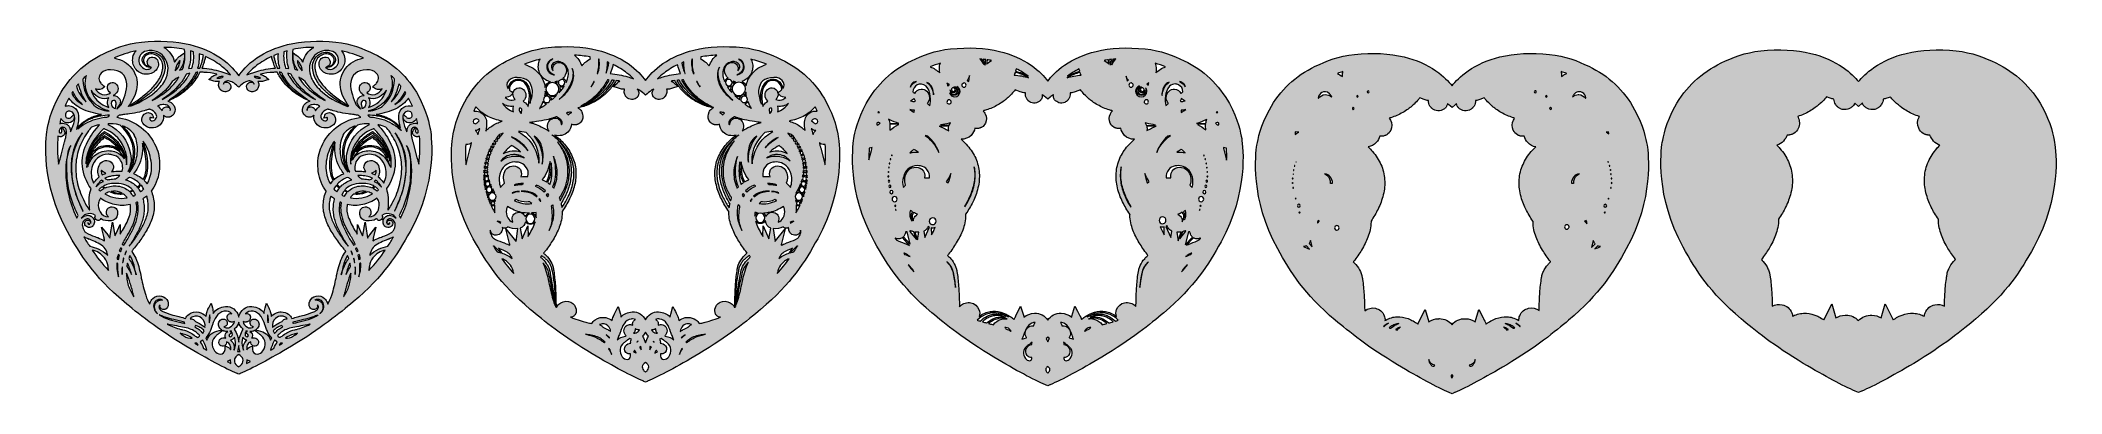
# Model space of a CAD drawing. Header units: millimetres. Extents: x -77 to 1717, y 18 to 332.
import ezdxf

# ---------------------------------------------------------------- set-up
doc = ezdxf.new("R2010")
doc.units = ezdxf.units.MM
doc.header["$MEASUREMENT"] = 0
for name, color, linetype in [('Layer 1', 7, 'Continuous'), ('Layer 3', 7, 'Continuous'), ('Layer 4', 7, 'Continuous'), ('Layer 5', 7, 'Continuous'), ('Layer2', 7, 'Continuous')]:
    doc.layers.add(name, color=color, linetype=linetype)

msp = doc.modelspace()

# ---------------------------------------------------------------- hatches: boundary and pattern name
at = {"layer": 'Layer 1'}
h = msp.add_hatch(color=7, dxfattribs=at)
h.dxf.hatch_style = 2
edge = h.paths.add_edge_path()
edge.add_spline(control_points=[(1710.4, 241.3), (1710.4, 241.3), (1710.4, 241.3), (1710.4, 241.3), (1709.7, 246.2), (1707, 259.1), (1699.3, 273.1), (1689.7, 290.6), (1675.8, 303.7), (1658.1, 312.1), (1648.2, 316.8), (1637.2, 321.4), (1623, 322.9), (1606.7, 324.5), (1591.8, 323.8), (1578.6, 320.6), (1567.8, 317.9), (1558.2, 313.7), (1550, 308), (1543.6, 303.6), (1539.1, 298.9), (1536.3, 295.6), (1533.5, 298.9), (1529, 303.6), (1522.6, 308), (1514.4, 313.7), (1504.8, 317.9), (1494, 320.6), (1480.8, 323.8), (1465.9, 324.5), (1449.6, 322.9), (1435.4, 321.4), (1424.3, 316.8), (1414.5, 312.1), (1396.8, 303.7), (1382.9, 290.6), (1373.3, 273.1), (1365.6, 259.1), (1362.9, 246.2), (1362.1, 241.3), (1360.9, 233.6), (1356, 192.9), (1380.7, 148.3), (1392.2, 127.5), (1404.1, 108.3), (1432.1, 84.5), (1443.6, 74.8), (1461.8, 60.1), (1487.3, 44.9), (1507, 33.1), (1522.5, 24.8), (1533.4, 20.2), (1533.4, 20.2), (1536.3, 18.9), (1536.3, 18.9), (1536.3, 18.9), (1539, 20.1), (1539, 20.1), (1539, 20.1), (1539.1, 20.2), (1539.1, 20.2), (1550.1, 24.8), (1565.6, 33.1), (1585.3, 44.9), (1610.8, 60.1), (1629, 74.8), (1640.5, 84.5), (1668.5, 108.3), (1680.3, 127.5), (1691.9, 148.3), (1716.5, 192.9), (1711.7, 233.6), (1710.4, 241.3)], knot_values=[0, 0, 0, 0, 1, 1, 1, 2, 2, 2, 3, 3, 3, 4, 4, 4, 5, 5, 5, 6, 6, 6, 7, 7, 7, 8, 8, 8, 9, 9, 9, 10, 10, 10, 11, 11, 11, 12, 12, 12, 13, 13, 13, 14, 14, 14, 15, 15, 15, 16, 16, 16, 17, 17, 17, 18, 18, 18, 19, 19, 19, 20, 20, 20, 21, 21, 21, 22, 22, 22, 23, 23, 23, 24, 24, 24, 24], degree=3, periodic=1)
edge = h.paths.add_edge_path()
edge.add_spline(control_points=[(1620.7, 135.6), (1618.9, 133.5), (1617.5, 131.3), (1616.5, 129.1), (1615.9, 127.8), (1615.4, 126.6), (1615.1, 125.4), (1615.1, 125), (1615, 124.7), (1614.9, 124.3), (1614.9, 124), (1614.8, 123.7), (1614.8, 123.4), (1614.8, 123.4), (1614.7, 123), (1614.7, 123), (1614.6, 122.6), (1614.5, 122.1), (1614.5, 121.7), (1614.2, 119.7), (1613.9, 117.5), (1613.6, 115), (1613.4, 112.8), (1613.2, 110.6), (1613.1, 108.3), (1612.9, 106.3), (1612.8, 104.2), (1612.7, 101.6), (1612.7, 100.3), (1612.6, 98.9), (1612.6, 97.6), (1612.6, 97.6), (1612.6, 97.5), (1612.6, 97.5), (1612.6, 96.9), (1612.6, 96.4), (1612.6, 95.8), (1610, 97.1), (1607, 97.6), (1604.1, 97), (1600.1, 96.2), (1596.9, 93.6), (1595.5, 89.8), (1595.1, 88.8), (1594.8, 87.8), (1594.7, 86.8), (1594.1, 87.1), (1593.5, 87.4), (1592.9, 87.7), (1591.2, 88.4), (1589.5, 88.9), (1587.8, 89.2), (1586.1, 89.5), (1584.3, 89.5), (1582.5, 89.4), (1579.2, 89.2), (1575.8, 88.3), (1572.4, 86.8), (1570.9, 86), (1569.4, 85.2), (1568, 84.2), (1567.6, 84), (1567.3, 83.8), (1567, 83.5), (1566.9, 83.7), (1566.8, 83.9), (1566.7, 84.2), (1566.7, 84.2), (1559.9, 97.7), (1559.9, 97.7), (1559.9, 97.7), (1556.3, 85.5), (1556.3, 85.5), (1553.9, 86.8), (1551.2, 87.6), (1548.2, 87.8), (1543.7, 88), (1539.4, 86.2), (1536.3, 82.9), (1533.4, 86), (1529.4, 87.8), (1525.2, 87.8), (1524.9, 87.8), (1524.7, 87.8), (1524.4, 87.8), (1521.4, 87.6), (1518.7, 86.8), (1516.3, 85.5), (1516.3, 85.5), (1512.7, 97.7), (1512.7, 97.7), (1512.7, 97.7), (1506, 84.4), (1506, 84.4), (1506, 84.4), (1505.6, 83.5), (1505.6, 83.5), (1505.3, 83.8), (1504.9, 84), (1504.6, 84.2), (1503.1, 85.2), (1501.6, 86), (1500.1, 86.8), (1496.7, 88.3), (1493.3, 89.2), (1490, 89.4), (1488.3, 89.5), (1486.5, 89.5), (1484.7, 89.2), (1483, 88.9), (1481.4, 88.4), (1479.5, 87.7), (1479, 87.4), (1478.4, 87.2), (1477.8, 86.9), (1477.7, 87.8), (1477.5, 88.8), (1477.1, 89.8), (1475.7, 93.6), (1472.5, 96.2), (1468.5, 97), (1465.5, 97.6), (1462.4, 97.1), (1459.8, 95.7), (1459.8, 96.3), (1459.8, 96.9), (1459.8, 97.5), (1459.7, 98.9), (1459.7, 100.2), (1459.6, 101.6), (1459.5, 104.2), (1459.4, 106.3), (1459.3, 108.3), (1459.2, 110.6), (1459, 112.9), (1458.7, 115), (1458.5, 117.5), (1458.2, 119.7), (1457.9, 121.7), (1457.8, 122.1), (1457.8, 122.5), (1457.7, 122.9), (1457.7, 122.9), (1457.6, 123.4), (1457.6, 123.4), (1457.6, 123.7), (1457.5, 124), (1457.5, 124.3), (1457.4, 124.7), (1457.3, 125), (1457.2, 125.3), (1456.9, 126.5), (1456.5, 127.8), (1455.9, 129.1), (1454.9, 131.3), (1453.5, 133.5), (1451.6, 135.6), (1451.2, 136.1), (1450.6, 136.7), (1450.1, 137.3), (1452.7, 140.7), (1454.9, 144), (1456.9, 147.2), (1459.3, 151.2), (1461.2, 155), (1462.7, 158.9), (1463.5, 161.2), (1464.1, 163.4), (1464.6, 165.6), (1465.2, 168.1), (1465.4, 170.6), (1465.4, 172.9), (1465.4, 173), (1465.4, 173.1), (1465.4, 173.2), (1467.8, 176.7), (1469.9, 180.3), (1471.6, 183.7), (1472.7, 185.9), (1473.6, 188.1), (1474.3, 190.1), (1475, 192), (1475.8, 194.3), (1476.3, 196.7), (1476.9, 199.3), (1477.3, 201.5), (1477.5, 203.6), (1477.7, 205.9), (1477.7, 208.3), (1477.5, 210.6), (1477.2, 215.3), (1476.1, 219.9), (1474.1, 224.3), (1472.3, 228.4), (1469.8, 232.4), (1466.6, 236), (1465.7, 237), (1464.8, 238), (1463.8, 239), (1466.1, 239.7), (1468.2, 240.9), (1469.7, 242.6), (1471.2, 244.3), (1472.3, 246.1), (1473, 247.9), (1473, 247.9), (1473.1, 247.9), (1473.1, 247.9), (1473.1, 247.9), (1473.3, 247.9), (1473.3, 247.9), (1473.3, 247.9), (1473.4, 247.9), (1473.4, 247.9), (1473.7, 247.9), (1474.2, 247.9), (1474.7, 248), (1474.7, 248), (1475.1, 248.1), (1475.1, 248.1), (1475.4, 248.1), (1475.9, 248.2), (1476.4, 248.4), (1476.4, 248.4), (1476.6, 248.4), (1476.6, 248.4), (1476.8, 248.5), (1477.2, 248.6), (1477.7, 248.8), (1477.7, 248.8), (1477.9, 248.9), (1477.9, 248.9), (1478.1, 249), (1478.4, 249.2), (1478.8, 249.4), (1480.6, 250.5), (1482, 252.1), (1482.8, 253.9), (1484.3, 257.1), (1484.2, 260.7), (1482.6, 263.9), (1482.5, 264.1), (1482.4, 264.3), (1482.3, 264.5), (1482.3, 264.5), (1482.3, 264.5), (1482.4, 264.5), (1484.2, 265.1), (1486, 265.8), (1487.8, 266.6), (1491.4, 268.2), (1494.8, 270.1), (1497.9, 272.4), (1498.5, 272.8), (1499.1, 273.3), (1499.7, 273.7), (1499.7, 273.7), (1500.2, 274.2), (1500.2, 274.2), (1500.2, 274.2), (1500.3, 274.2), (1500.3, 274.2), (1500.4, 274.4), (1500.6, 274.5), (1500.8, 274.7), (1501.4, 275.1), (1501.9, 275.6), (1502.4, 276), (1503.7, 277.2), (1505, 278.5), (1506.5, 280.2), (1507, 280.7), (1507.5, 281.3), (1508, 281.9), (1508, 281.9), (1511.2, 280.7), (1511.2, 280.7), (1512.2, 280.3), (1513.3, 280.1), (1514.4, 279.9), (1514.5, 278.3), (1515, 276.7), (1515.9, 275.3), (1516.1, 275), (1516.2, 274.8), (1516.4, 274.5), (1516.4, 274.5), (1516.6, 274.2), (1516.6, 274.2), (1516.9, 273.9), (1517.2, 273.6), (1517.4, 273.4), (1517.4, 273.4), (1517.5, 273.3), (1517.5, 273.3), (1517.9, 272.9), (1518.3, 272.6), (1518.5, 272.4), (1518.5, 272.4), (1518.8, 272.2), (1518.8, 272.2), (1519.3, 271.9), (1519.7, 271.7), (1520.1, 271.5), (1520.1, 271.5), (1520.3, 271.4), (1520.3, 271.4), (1522.4, 270.4), (1524.8, 270.3), (1526.9, 270.9), (1527.9, 271.2), (1528.8, 271.6), (1529.6, 272.2), (1530, 272.5), (1530.4, 272.8), (1530.8, 273.2), (1530.8, 273.2), (1531.1, 273.4), (1531.1, 273.4), (1531.4, 273.7), (1531.6, 274), (1531.8, 274.2), (1531.8, 274.2), (1532.3, 275.1), (1532.3, 275.1), (1532.3, 275.1), (1532.5, 275.3), (1532.5, 275.3), (1532.6, 275.6), (1532.8, 276), (1532.9, 276.3), (1532.9, 276.3), (1532.9, 276.3), (1533, 276.3), (1533, 276.3), (1536.3, 273.4), (1536.3, 273.4), (1536.3, 273.4), (1539.6, 276.3), (1539.6, 276.3), (1539.6, 276.3), (1539.7, 276.3), (1539.7, 276.3), (1539.8, 275.9), (1540, 275.6), (1540.1, 275.3), (1540.1, 275.3), (1540.5, 274.6), (1540.5, 274.6), (1540.5, 274.6), (1540.8, 274.2), (1540.8, 274.2), (1541, 274), (1541.2, 273.7), (1541.5, 273.4), (1541.5, 273.4), (1541.8, 273.1), (1541.8, 273.1), (1542.1, 272.8), (1542.6, 272.5), (1543, 272.2), (1543.8, 271.6), (1544.7, 271.2), (1545.6, 271), (1547.7, 270.3), (1550.2, 270.4), (1552.3, 271.4), (1552.3, 271.4), (1552.6, 271.5), (1552.6, 271.5), (1552.9, 271.7), (1553.3, 271.9), (1553.7, 272.2), (1553.7, 272.2), (1554.1, 272.5), (1554.1, 272.5), (1554.3, 272.6), (1554.7, 272.9), (1555.1, 273.3), (1555.1, 273.3), (1555.2, 273.4), (1555.2, 273.4), (1555.4, 273.6), (1555.7, 273.9), (1556, 274.4), (1556, 274.4), (1556.2, 274.5), (1556.2, 274.5), (1556.4, 274.8), (1556.5, 275), (1556.8, 275.4), (1557.6, 276.7), (1558.1, 278.3), (1558.2, 279.9), (1559.3, 280.1), (1560.4, 280.3), (1561.4, 280.7), (1561.4, 280.7), (1564.6, 281.8), (1564.6, 281.8), (1565.1, 281.3), (1565.5, 280.7), (1566, 280.2), (1567.5, 278.5), (1568.8, 277.2), (1570.1, 276.1), (1570.6, 275.6), (1571.2, 275.1), (1571.7, 274.7), (1571.7, 274.7), (1571.7, 274.7), (1571.7, 274.7), (1571.9, 274.5), (1572.1, 274.4), (1572.3, 274.2), (1572.3, 274.2), (1572.9, 273.7), (1572.9, 273.7), (1573.5, 273.3), (1574, 272.8), (1574.6, 272.4), (1577.7, 270.1), (1581.1, 268.2), (1584.7, 266.6), (1586.5, 265.8), (1588.4, 265.1), (1590.2, 264.5), (1590.2, 264.5), (1590.3, 264.5), (1590.3, 264.5), (1590.2, 264.3), (1590.1, 264.1), (1590, 263.9), (1588.4, 260.7), (1588.3, 257.1), (1589.7, 254), (1590.6, 252.1), (1592, 250.5), (1593.8, 249.4), (1594.1, 249.2), (1594.4, 249.1), (1594.7, 248.9), (1594.7, 248.9), (1595, 248.8), (1595, 248.8), (1595.4, 248.6), (1595.8, 248.5), (1596, 248.4), (1596, 248.4), (1596.2, 248.3), (1596.2, 248.3), (1596.7, 248.2), (1597.2, 248.1), (1597.5, 248.1), (1597.5, 248.1), (1597.9, 248), (1597.9, 248), (1598.4, 247.9), (1598.9, 247.9), (1599.2, 247.9), (1599.2, 247.9), (1599.3, 247.9), (1599.3, 247.9), (1599.3, 247.9), (1599.6, 247.9), (1599.6, 247.9), (1599.6, 247.9), (1599.6, 247.9), (1599.6, 247.9), (1600.3, 246.1), (1601.4, 244.3), (1602.9, 242.6), (1604.4, 240.9), (1606.4, 239.7), (1608.6, 239), (1607.7, 238), (1606.7, 237), (1605.9, 236), (1602.7, 232.4), (1600.2, 228.4), (1598.3, 224.3), (1596.4, 219.9), (1595.2, 215.3), (1594.9, 210.6), (1594.8, 208.3), (1594.8, 205.9), (1595, 203.6), (1595.2, 201.5), (1595.5, 199.3), (1596.1, 196.7), (1596.7, 194.3), (1597.5, 192), (1598.2, 190), (1598.9, 188.1), (1599.8, 185.9), (1600.9, 183.8), (1602.6, 180.2), (1604.7, 176.6), (1607.2, 173), (1607.2, 173), (1607.2, 172.9), (1607.2, 172.9), (1607.2, 170.6), (1607.4, 168.1), (1608, 165.5), (1608.4, 163.4), (1609.1, 161.2), (1609.9, 158.9), (1611.4, 155), (1613.3, 151.2), (1615.7, 147.2), (1617.7, 144), (1619.9, 140.8), (1622.4, 137.4), (1621.8, 136.8), (1621.3, 136.2), (1620.7, 135.6)], knot_values=[0, 0, 0, 0, 1, 1, 1, 2, 2, 2, 3, 3, 3, 4, 4, 4, 5, 5, 5, 6, 6, 6, 7, 7, 7, 8, 8, 8, 9, 9, 9, 10, 10, 10, 11, 11, 11, 12, 12, 12, 13, 13, 13, 14, 14, 14, 15, 15, 15, 16, 16, 16, 17, 17, 17, 18, 18, 18, 19, 19, 19, 20, 20, 20, 21, 21, 21, 22, 22, 22, 23, 23, 23, 24, 24, 24, 25, 25, 25, 26, 26, 26, 27, 27, 27, 28, 28, 28, 29, 29, 29, 30, 30, 30, 31, 31, 31, 32, 32, 32, 33, 33, 33, 34, 34, 34, 35, 35, 35, 36, 36, 36, 37, 37, 37, 38, 38, 38, 39, 39, 39, 40, 40, 40, 41, 41, 41, 42, 42, 42, 43, 43, 43, 44, 44, 44, 45, 45, 45, 46, 46, 46, 47, 47, 47, 48, 48, 48, 49, 49, 49, 50, 50, 50, 51, 51, 51, 52, 52, 52, 53, 53, 53, 54, 54, 54, 55, 55, 55, 56, 56, 56, 57, 57, 57, 58, 58, 58, 59, 59, 59, 60, 60, 60, 61, 61, 61, 62, 62, 62, 63, 63, 63, 64, 64, 64, 65, 65, 65, 66, 66, 66, 67, 67, 67, 68, 68, 68, 69, 69, 69, 70, 70, 70, 71, 71, 71, 72, 72, 72, 73, 73, 73, 74, 74, 74, 75, 75, 75, 76, 76, 76, 77, 77, 77, 78, 78, 78, 79, 79, 79, 80, 80, 80, 81, 81, 81, 82, 82, 82, 83, 83, 83, 84, 84, 84, 85, 85, 85, 86, 86, 86, 87, 87, 87, 88, 88, 88, 89, 89, 89, 90, 90, 90, 91, 91, 91, 92, 92, 92, 93, 93, 93, 94, 94, 94, 95, 95, 95, 96, 96, 96, 97, 97, 97, 98, 98, 98, 99, 99, 99, 100, 100, 100, 101, 101, 101, 102, 102, 102, 103, 103, 103, 104, 104, 104, 105, 105, 105, 106, 106, 106, 107, 107, 107, 108, 108, 108, 109, 109, 109, 110, 110, 110, 111, 111, 111, 112, 112, 112, 113, 113, 113, 114, 114, 114, 115, 115, 115, 116, 116, 116, 117, 117, 117, 118, 118, 118, 119, 119, 119, 120, 120, 120, 121, 121, 121, 122, 122, 122, 123, 123, 123, 124, 124, 124, 125, 125, 125, 126, 126, 126, 127, 127, 127, 128, 128, 128, 129, 129, 129, 130, 130, 130, 131, 131, 131, 132, 132, 132, 133, 133, 133, 134, 134, 134, 135, 135, 135, 136, 136, 136, 137, 137, 137, 138, 138, 138, 139, 139, 139, 140, 140, 140, 141, 141, 141, 142, 142, 142, 143, 143, 143, 144, 144, 144, 145, 145, 145, 146, 146, 146, 147, 147, 147, 148, 148, 148, 149, 149, 149, 150, 150, 150, 151, 151, 151, 152, 152, 152, 153, 153, 153, 154, 154, 154, 155, 155, 155, 156, 156, 156, 157, 157, 157, 158, 158, 158, 159, 159, 159, 160, 160, 160, 161, 161, 161, 162, 162, 162, 163, 163, 163, 164, 164, 164, 165, 165, 165, 166, 166, 166, 167, 167, 167, 168, 168, 168, 169, 169, 169, 170, 170, 170, 171, 171, 171, 172, 172, 172, 172], degree=3, periodic=1)
at = {"layer": 'Layer 3'}
h = msp.add_hatch(color=6, dxfattribs=at)
h.dxf.hatch_style = 2
edge = h.paths.add_edge_path()
edge.add_spline(control_points=[(988.8, 244.8), (988.8, 244.8), (988.8, 244.8), (988.8, 244.8), (988.1, 249.6), (985.5, 262.2), (977.9, 275.9), (968.5, 293), (955, 305.8), (937.7, 314.1), (928, 318.7), (917.1, 323.2), (903.2, 324.6), (887.1, 326.2), (872.4, 325.5), (859.5, 322.3), (849, 319.8), (839.6, 315.7), (831.6, 310.1), (824.4, 305.1), (819.6, 299.9), (816.7, 296), (813.8, 299.9), (809, 305.1), (801.8, 310.1), (793.8, 315.7), (784.4, 319.8), (773.9, 322.3), (761, 325.5), (746.3, 326.2), (730.3, 324.6), (716.4, 323.2), (705.5, 318.7), (695.8, 314.1), (678.5, 305.8), (664.9, 293), (655.5, 275.9), (647.9, 262.2), (645.4, 249.6), (644.6, 244.8), (643.4, 237.2), (638.6, 197.1), (662.9, 153.1), (674.4, 132.4), (686.1, 113.4), (713.8, 89.9), (725.3, 80.2), (743.4, 65.6), (768.7, 50.4), (788.4, 38.7), (803.8, 30.4), (814.7, 25.8), (814.7, 25.8), (816.7, 24.9), (816.7, 24.9), (816.7, 24.9), (818.6, 25.8), (818.6, 25.8), (818.6, 25.8), (818.8, 25.9), (818.8, 25.9), (829.6, 30.4), (845.1, 38.7), (864.7, 50.4), (890.1, 65.6), (908.2, 80.2), (919.6, 89.9), (947.4, 113.4), (959.1, 132.4), (970.5, 153.1), (994.8, 197.1), (990, 237.2), (988.8, 244.8)], knot_values=[0, 0, 0, 0, 1, 1, 1, 2, 2, 2, 3, 3, 3, 4, 4, 4, 5, 5, 5, 6, 6, 6, 7, 7, 7, 8, 8, 8, 9, 9, 9, 10, 10, 10, 11, 11, 11, 12, 12, 12, 13, 13, 13, 14, 14, 14, 15, 15, 15, 16, 16, 16, 17, 17, 17, 18, 18, 18, 19, 19, 19, 20, 20, 20, 21, 21, 21, 22, 22, 22, 23, 23, 23, 24, 24, 24, 24], degree=3, periodic=1)
edge = h.paths.add_edge_path()
edge.add_spline(control_points=[(660.5, 235.5), (660.5, 235.5), (660.5, 235.4), (660.5, 235.4), (660.4, 235.1), (660.3, 234.7), (660.2, 234.3), (660.2, 234.3), (658, 225.8), (658, 225.8), (657.9, 229.4), (657.9, 232.9), (658.2, 236.4), (659.1, 236.4), (660, 236.5), (660.8, 236.9), (660.7, 236.4), (660.6, 235.9), (660.5, 235.5)], knot_values=[0, 0, 0, 0, 1, 1, 1, 2, 2, 2, 3, 3, 3, 4, 4, 4, 5, 5, 5, 6, 6, 6, 6], degree=3, periodic=1)
edge = h.paths.add_edge_path()
edge.add_spline(control_points=[(666.3, 269), (666.7, 268.7), (667, 268.3), (667.3, 268), (666.8, 268.1), (666.4, 268.1), (665.9, 268.1), (666, 268.4), (666.2, 268.7), (666.3, 269)], knot_values=[0, 0, 0, 0, 1, 1, 1, 2, 2, 2, 3, 3, 3, 3], degree=3, periodic=1)
edge = h.paths.add_edge_path()
edge.add_spline(control_points=[(667.5, 258.3), (667.3, 258.2), (667.1, 258), (666.9, 257.8), (666.7, 257.5), (666.4, 257.2), (666.2, 257.1), (666, 256.9), (665.7, 256.7), (665, 257.1), (665, 257.2), (665, 257.2), (664.9, 257.2), (664.9, 257.2), (664.9, 257.4), (664.9, 257.8), (664.9, 258.3), (665.1, 258.6), (665.4, 258.8), (665.7, 259.1), (666.1, 259.2), (666.6, 259.1), (667, 259), (667.4, 258.8), (667.8, 258.6), (667.8, 258.6), (667.5, 258.3), (667.5, 258.3)], knot_values=[0, 0, 0, 0, 1, 1, 1, 2, 2, 2, 3, 3, 3, 4, 4, 4, 5, 5, 5, 6, 6, 6, 7, 7, 7, 8, 8, 8, 9, 9, 9, 9], degree=3, periodic=1)
edge = h.paths.add_edge_path()
edge.add_spline(control_points=[(958.6, 215.1), (958.6, 215), (958.5, 214.8), (958.3, 214.8), (958.1, 214.8), (958, 215), (958, 215.1), (958, 215.3), (958.1, 215.5), (958.3, 215.5), (958.5, 215.5), (958.6, 215.3), (958.6, 215.1)], knot_values=[0, 0, 0, 0, 1, 1, 1, 2, 2, 2, 3, 3, 3, 4, 4, 4, 4], degree=3, periodic=1)
edge = h.paths.add_edge_path()
edge.add_spline(control_points=[(957.8, 218.7), (957.7, 218.7), (957.5, 218.8), (957.5, 219), (957.5, 219.2), (957.7, 219.3), (957.8, 219.3), (958, 219.3), (958.2, 219.2), (958.2, 219), (958.2, 218.8), (958, 218.7), (957.8, 218.7)], knot_values=[0, 0, 0, 0, 1, 1, 1, 2, 2, 2, 3, 3, 3, 4, 4, 4, 4], degree=3, periodic=1)
edge = h.paths.add_edge_path()
edge.add_spline(control_points=[(957, 252.6), (954.8, 254.4), (952.4, 256), (949.7, 257.2), (949.6, 257.2), (949.6, 257.2), (949.5, 257.3), (949.5, 257.3), (956.9, 257.6), (956.9, 257.6), (956.8, 257.5), (956.8, 257.4), (956.8, 257.3), (956.8, 255.8), (956.8, 254.2), (957, 252.6)], knot_values=[0, 0, 0, 0, 1, 1, 1, 2, 2, 2, 3, 3, 3, 4, 4, 4, 5, 5, 5, 5], degree=3, periodic=1)
edge = h.paths.add_edge_path()
edge.add_spline(control_points=[(956.8, 226.3), (956.7, 226.2), (956.6, 226.1), (956.5, 226.1), (956.3, 226.1), (956.2, 226.3), (956.2, 226.4), (956.2, 226.6), (956.3, 226.8), (956.5, 226.8), (956.6, 226.8), (956.6, 226.7), (956.7, 226.7), (956.7, 226.6), (956.8, 226.4), (956.8, 226.3)], knot_values=[0, 0, 0, 0, 1, 1, 1, 2, 2, 2, 3, 3, 3, 4, 4, 4, 5, 5, 5, 5], degree=3, periodic=1)
edge = h.paths.add_edge_path()
edge.add_spline(control_points=[(955.6, 229.7), (955.5, 229.6), (955.4, 229.6), (955.3, 229.6), (955.1, 229.6), (955, 229.7), (955, 229.8), (955, 229.8), (955, 229.8), (955, 229.8), (955, 229.8), (955, 229.9), (955, 229.9), (955, 230.1), (955.1, 230.2), (955.3, 230.2), (955.3, 230.2), (955.3, 230.2), (955.4, 230.2), (955.4, 230.1), (955.5, 229.9), (955.6, 229.7)], knot_values=[0, 0, 0, 0, 1, 1, 1, 2, 2, 2, 3, 3, 3, 4, 4, 4, 5, 5, 5, 6, 6, 6, 7, 7, 7, 7], degree=3, periodic=1)
edge = h.paths.add_edge_path()
edge.add_spline(control_points=[(938.7, 232.1), (937.5, 232.4), (936.3, 232.6), (935.1, 232.7), (933.8, 232.8), (932.5, 232.8), (931.3, 232.7), (932.5, 233.6), (933.8, 234.4), (935.2, 235.2), (935.9, 234.7), (936.6, 234.1), (937.3, 233.5), (937.8, 233), (938.2, 232.6), (938.7, 232.1)], knot_values=[0, 0, 0, 0, 1, 1, 1, 2, 2, 2, 3, 3, 3, 4, 4, 4, 5, 5, 5, 5], degree=3, periodic=1)
edge = h.paths.add_edge_path()
edge.add_spline(control_points=[(902.3, 277.5), (902.3, 278.5), (903.2, 279.4), (904.2, 279.4), (904.8, 279.4), (905.4, 279.1), (905.7, 278.7), (905.8, 278.2), (906, 277.7), (906.1, 277.2), (906, 276.3), (905.2, 275.6), (904.2, 275.6), (904, 275.6), (903.8, 275.6), (903.7, 275.7), (903.3, 275.9), (903, 276.2), (902.6, 276.5), (902.4, 276.8), (902.3, 277.1), (902.3, 277.5)], knot_values=[0, 0, 0, 0, 1, 1, 1, 2, 2, 2, 3, 3, 3, 4, 4, 4, 5, 5, 5, 6, 6, 6, 7, 7, 7, 7], degree=3, periodic=1)
edge = h.paths.add_edge_path()
edge.add_spline(control_points=[(903.1, 258.7), (903.5, 258.6), (903.9, 258.5), (904.3, 258.4), (906.9, 257.8), (909.5, 257.3), (912.2, 256.9), (912.2, 256.9), (904.3, 256.6), (904.3, 256.6), (904, 257.4), (903.6, 258.1), (903.1, 258.7)], knot_values=[0, 0, 0, 0, 1, 1, 1, 2, 2, 2, 3, 3, 3, 4, 4, 4, 4], degree=3, periodic=1)
edge = h.paths.add_edge_path()
edge.add_spline(control_points=[(957.4, 223), (957.6, 223), (957.7, 222.9), (957.7, 222.7), (957.7, 222.5), (957.6, 222.4), (957.4, 222.4), (957.2, 222.4), (957.1, 222.5), (957.1, 222.7), (957.1, 222.9), (957.2, 223), (957.4, 223)], knot_values=[0, 0, 0, 0, 1, 1, 1, 2, 2, 2, 3, 3, 3, 4, 4, 4, 4], degree=3, periodic=1)
edge = h.paths.add_edge_path()
edge.add_spline(control_points=[(958, 262), (957.5, 261), (957.1, 259.8), (957, 258.6), (957, 258.6), (948.7, 258.3), (948.7, 258.3), (951.7, 259.1), (954.4, 260.2), (957, 261.5), (957.4, 261.7), (957.7, 261.8), (958, 262)], knot_values=[0, 0, 0, 0, 1, 1, 1, 2, 2, 2, 3, 3, 3, 4, 4, 4, 4], degree=3, periodic=1)
edge = h.paths.add_edge_path()
edge.add_spline(control_points=[(936.2, 268.6), (935.9, 268.4), (935.5, 268.2), (935.2, 268.1), (935.3, 268.8), (935.2, 269.5), (935.1, 270.2), (936.5, 270.1), (937.8, 270.2), (939.1, 270.6), (938.2, 269.9), (937.3, 269.2), (936.2, 268.6)], knot_values=[0, 0, 0, 0, 1, 1, 1, 2, 2, 2, 3, 3, 3, 4, 4, 4, 4], degree=3, periodic=1)
edge = h.paths.add_edge_path()
edge.add_spline(control_points=[(934.1, 278), (934.6, 278.8), (935, 279.6), (935.2, 280.4), (936.2, 279.5), (937.3, 278.9), (938.5, 278.5), (938.1, 278.3), (937.7, 278.2), (937.3, 278.1), (936.3, 277.8), (935.2, 277.8), (934.1, 278)], knot_values=[0, 0, 0, 0, 1, 1, 1, 2, 2, 2, 3, 3, 3, 4, 4, 4, 4], degree=3, periodic=1)
edge = h.paths.add_edge_path()
edge.add_spline(control_points=[(937.4, 293.5), (938.2, 292.7), (938.6, 291.7), (938.7, 290.9), (937.7, 292.8), (936.1, 294.4), (934.1, 295.4), (934, 295.5), (933.8, 295.6), (933.6, 295.7), (935.1, 295.3), (936.3, 294.5), (937.4, 293.5)], knot_values=[0, 0, 0, 0, 1, 1, 1, 2, 2, 2, 3, 3, 3, 4, 4, 4, 4], degree=3, periodic=1)
edge = h.paths.add_edge_path()
edge.add_spline(control_points=[(929.7, 293.4), (930.8, 293.4), (931.9, 293.1), (932.7, 292.7), (935.1, 291.5), (936.6, 289.1), (936.6, 286.4), (936.4, 286.3), (936.3, 286.2), (936.1, 286), (935.7, 285.7), (935.4, 285.5), (935.1, 285.2), (935.1, 285.2), (934.8, 284.9), (934.8, 284.9), (933.8, 287.2), (931.8, 288.6), (929.2, 288.8), (927.4, 288.9), (925.7, 288.3), (924.3, 287), (922.7, 285.6), (921.8, 283.5), (921.8, 281.4), (921.7, 279.4), (922.4, 277.6), (923.7, 276), (922.9, 275.5), (922.1, 274.9), (921.5, 274.1), (920.7, 278.7), (920.2, 286.7), (924.8, 291.3), (926.4, 292.8), (928.1, 293.4), (929.7, 293.4)], knot_values=[0, 0, 0, 0, 1, 1, 1, 2, 2, 2, 3, 3, 3, 4, 4, 4, 5, 5, 5, 6, 6, 6, 7, 7, 7, 8, 8, 8, 9, 9, 9, 10, 10, 10, 11, 11, 11, 12, 12, 12, 12], degree=3, periodic=1)
edge = h.paths.add_edge_path()
edge.add_spline(control_points=[(924.3, 294.9), (923.7, 294.5), (923.2, 294), (922.7, 293.5), (920.1, 290.9), (918.6, 287.4), (918.1, 283.1), (918, 284), (918, 284.7), (918.1, 285.2), (918.7, 290.4), (920.5, 293.4), (924.3, 294.9)], knot_values=[0, 0, 0, 0, 1, 1, 1, 2, 2, 2, 3, 3, 3, 4, 4, 4, 4], degree=3, periodic=1)
edge = h.paths.add_edge_path()
edge.add_spline(control_points=[(921.3, 308.7), (917.9, 307.4), (915, 305.6), (912.6, 303.3), (913, 305.3), (913.1, 307.4), (912.7, 309.4), (912.5, 310.2), (912.3, 311), (912.1, 311.8), (915.2, 310.9), (918.3, 309.9), (921.3, 308.7)], knot_values=[0, 0, 0, 0, 1, 1, 1, 2, 2, 2, 3, 3, 3, 4, 4, 4, 4], degree=3, periodic=1)
edge = h.paths.add_edge_path()
edge.add_spline(control_points=[(906.4, 294.3), (906.1, 293.6), (905.9, 292.9), (905.7, 292.2), (905.3, 292.6), (904.9, 292.9), (904.5, 293.2), (905.2, 293.5), (905.8, 293.9), (906.4, 294.3)], knot_values=[0, 0, 0, 0, 1, 1, 1, 2, 2, 2, 3, 3, 3, 3], degree=3, periodic=1)
edge = h.paths.add_edge_path()
edge.add_spline(control_points=[(902.1, 288.3), (902.1, 287.4), (901.4, 286.7), (900.4, 286.7), (899.5, 286.7), (898.8, 287.4), (898.8, 288.3), (898.8, 289.2), (899.5, 290), (900.4, 290), (901.4, 290), (902.1, 289.2), (902.1, 288.3)], knot_values=[0, 0, 0, 0, 1, 1, 1, 2, 2, 2, 3, 3, 3, 4, 4, 4, 4], degree=3, periodic=1)
edge = h.paths.add_edge_path()
edge.add_spline(control_points=[(899.8, 290.9), (898.6, 290.6), (897.8, 289.6), (897.8, 288.3), (897.8, 286.8), (899, 285.6), (900.4, 285.6), (901.9, 285.6), (903, 286.7), (903.1, 288.1), (903.1, 288), (903.2, 287.8), (903.2, 287.6), (903.2, 285.7), (901.7, 284.2), (899.8, 284.2), (898, 284.2), (896.5, 285.7), (896.5, 287.6), (896.5, 289.4), (897.9, 290.9), (899.8, 290.9)], knot_values=[0, 0, 0, 0, 1, 1, 1, 2, 2, 2, 3, 3, 3, 4, 4, 4, 5, 5, 5, 6, 6, 6, 7, 7, 7, 7], degree=3, periodic=1)
edge = h.paths.add_edge_path()
edge.add_spline(control_points=[(898.1, 291.6), (896.6, 290.9), (895.4, 289.4), (895.4, 287.6), (895.4, 285.2), (897.4, 283.2), (899.8, 283.2), (902.2, 283.2), (904.2, 285.2), (904.2, 287.6), (904.2, 288.5), (903.9, 289.3), (903.4, 290.1), (904.1, 289.2), (904.6, 288.1), (904.6, 286.9), (904.6, 284.1), (902.4, 281.9), (899.6, 281.9), (896.9, 281.9), (894.6, 284.1), (894.6, 286.9), (894.6, 289.1), (896.1, 291), (898.1, 291.6)], knot_values=[0, 0, 0, 0, 1, 1, 1, 2, 2, 2, 3, 3, 3, 4, 4, 4, 5, 5, 5, 6, 6, 6, 7, 7, 7, 8, 8, 8, 8], degree=3, periodic=1)
edge = h.paths.add_edge_path()
edge.add_spline(control_points=[(890.6, 294.3), (890.8, 294.3), (890.9, 294.3), (891, 294.3), (891.4, 294), (891.7, 293.8), (892.1, 293.6), (892.4, 293.3), (892.5, 292.8), (892.5, 292.4), (892.5, 291.3), (891.7, 290.5), (890.6, 290.5), (889.6, 290.5), (888.7, 291.3), (888.7, 292.4), (888.7, 293.4), (889.6, 294.3), (890.6, 294.3)], knot_values=[0, 0, 0, 0, 1, 1, 1, 2, 2, 2, 3, 3, 3, 4, 4, 4, 5, 5, 5, 6, 6, 6, 6], degree=3, periodic=1)
edge = h.paths.add_edge_path()
edge.add_spline(control_points=[(887, 298.6), (887, 298.6), (887.2, 298.1), (887.2, 298.1), (887.5, 297.6), (887.8, 297.1), (888.2, 296.7), (887.8, 296.5), (887.4, 296.2), (887.1, 295.9), (887.1, 295.9), (887.1, 296), (887.1, 296), (886.6, 297.6), (886.4, 299), (886.3, 300.4), (886.5, 299.8), (886.7, 299.2), (887, 298.6)], knot_values=[0, 0, 0, 0, 1, 1, 1, 2, 2, 2, 3, 3, 3, 4, 4, 4, 5, 5, 5, 6, 6, 6, 6], degree=3, periodic=1)
edge = h.paths.add_edge_path()
edge.add_spline(control_points=[(872.5, 310.2), (871.8, 312.1), (871.6, 313.9), (871.6, 315.1), (872.4, 315.2), (873.1, 315.3), (873.9, 315.4), (873.4, 314.2), (872.7, 312.3), (872.5, 310.2)], knot_values=[0, 0, 0, 0, 1, 1, 1, 2, 2, 2, 3, 3, 3, 3], degree=3, periodic=1)
edge = h.paths.add_edge_path()
edge.add_spline(control_points=[(875.1, 315.5), (875.8, 315.6), (876.4, 315.6), (877.1, 315.7), (875.7, 314.1), (874.5, 312.4), (873.5, 310.5), (873.8, 312.7), (874.7, 314.6), (875.1, 315.5)], knot_values=[0, 0, 0, 0, 1, 1, 1, 2, 2, 2, 3, 3, 3, 3], degree=3, periodic=1)
edge = h.paths.add_edge_path()
edge.add_spline(control_points=[(866.7, 314.3), (868, 314.6), (869.3, 314.8), (870.5, 315), (870.6, 314), (870.7, 312.5), (871.1, 311), (871.1, 311), (871.1, 311.1), (871.1, 311.1), (870.9, 311.3), (870.7, 311.5), (870.4, 311.7), (870.4, 311.7), (869.4, 312.4), (869.4, 312.4), (869.3, 312.6), (869.1, 312.7), (869, 312.8), (869, 312.8), (866.7, 314.3), (866.7, 314.3), (866.7, 314.3), (866.7, 314.3), (866.7, 314.3)], knot_values=[0, 0, 0, 0, 1, 1, 1, 2, 2, 2, 3, 3, 3, 4, 4, 4, 5, 5, 5, 6, 6, 6, 7, 7, 7, 8, 8, 8, 8], degree=3, periodic=1)
edge = h.paths.add_edge_path()
edge.add_spline(control_points=[(845.5, 303.5), (845.7, 302.8), (846, 302), (846.3, 301.3), (842, 300.9), (837.8, 300.2), (833.8, 299), (839.1, 301.9), (843.6, 303.3), (845.4, 303.7), (845.4, 303.6), (845.5, 303.6), (845.5, 303.5)], knot_values=[0, 0, 0, 0, 1, 1, 1, 2, 2, 2, 3, 3, 3, 4, 4, 4, 4], degree=3, periodic=1)
edge = h.paths.add_edge_path()
edge.add_spline(control_points=[(845.1, 304.7), (843.3, 304.3), (839.2, 303.1), (834.3, 300.4), (837.4, 302.8), (840.8, 304.9), (844.5, 306.8), (844.7, 306.1), (844.9, 305.4), (845.1, 304.7)], knot_values=[0, 0, 0, 0, 1, 1, 1, 2, 2, 2, 3, 3, 3, 3], degree=3, periodic=1)
edge = h.paths.add_edge_path()
edge.add_spline(control_points=[(788.7, 306.9), (792.5, 305), (795.9, 302.9), (799.2, 300.4), (794, 303.2), (789.8, 304.4), (788.1, 304.8), (788.3, 305.4), (788.4, 306), (788.6, 306.7), (788.6, 306.8), (788.7, 306.9), (788.7, 306.9)], knot_values=[0, 0, 0, 0, 1, 1, 1, 2, 2, 2, 3, 3, 3, 4, 4, 4, 4], degree=3, periodic=1)
edge = h.paths.add_edge_path()
edge.add_spline(control_points=[(787.6, 303.2), (787.7, 303.4), (787.7, 303.6), (787.8, 303.8), (789.5, 303.4), (794.1, 302.1), (799.6, 299), (795.5, 300.2), (791.3, 301), (786.9, 301.3), (787.2, 302), (787.4, 302.6), (787.6, 303.2)], knot_values=[0, 0, 0, 0, 1, 1, 1, 2, 2, 2, 3, 3, 3, 4, 4, 4, 4], degree=3, periodic=1)
edge = h.paths.add_edge_path()
edge.add_spline(control_points=[(766.7, 314.3), (766.7, 314.3), (764.5, 312.8), (764.5, 312.8), (764.3, 312.7), (764.2, 312.6), (764, 312.4), (764, 312.4), (763, 311.7), (763, 311.7), (762.8, 311.5), (762.5, 311.3), (762.3, 311.1), (762.3, 311), (762.2, 311), (762.2, 310.9), (762.6, 312.5), (762.8, 314), (762.8, 315), (764.1, 314.8), (765.4, 314.6), (766.7, 314.3), (766.7, 314.3), (766.7, 314.3), (766.7, 314.3)], knot_values=[0, 0, 0, 0, 1, 1, 1, 2, 2, 2, 3, 3, 3, 4, 4, 4, 5, 5, 5, 6, 6, 6, 7, 7, 7, 8, 8, 8, 8], degree=3, periodic=1)
edge = h.paths.add_edge_path()
edge.add_spline(control_points=[(760.9, 310.2), (760.6, 312.4), (759.9, 314.2), (759.4, 315.4), (760.2, 315.3), (761, 315.2), (761.8, 315.1), (761.7, 314), (761.5, 312.1), (760.9, 310.2)], knot_values=[0, 0, 0, 0, 1, 1, 1, 2, 2, 2, 3, 3, 3, 3], degree=3, periodic=1)
edge = h.paths.add_edge_path()
edge.add_spline(control_points=[(758.2, 315.5), (758.7, 314.6), (759.5, 312.8), (759.8, 310.7), (758.9, 312.5), (757.7, 314.2), (756.3, 315.7), (757, 315.6), (757.6, 315.6), (758.2, 315.5)], knot_values=[0, 0, 0, 0, 1, 1, 1, 2, 2, 2, 3, 3, 3, 3], degree=3, periodic=1)
edge = h.paths.add_edge_path()
edge.add_spline(control_points=[(746.1, 298), (746.1, 298), (746.4, 298.5), (746.4, 298.5), (746.8, 299.2), (747.1, 300.1), (747.2, 300.9), (747.2, 300.9), (747.2, 300.8), (747.2, 300.8), (747.2, 299.3), (747, 297.8), (746.5, 296), (746.4, 295.8), (746.3, 295.6), (746.3, 295.3), (745.9, 295.8), (745.5, 296.2), (745.1, 296.5), (745.5, 296.9), (745.8, 297.4), (746.1, 298)], knot_values=[0, 0, 0, 0, 1, 1, 1, 2, 2, 2, 3, 3, 3, 4, 4, 4, 5, 5, 5, 6, 6, 6, 7, 7, 7, 7], degree=3, periodic=1)
edge = h.paths.add_edge_path()
edge.add_spline(control_points=[(740.6, 293.2), (741.2, 293.5), (741.9, 293.9), (742.5, 294.3), (743.4, 294.2), (744.2, 293.4), (744.2, 292.4), (744.2, 291.3), (743.3, 290.5), (742.3, 290.5), (741.2, 290.5), (740.4, 291.3), (740.4, 292.4), (740.4, 292.7), (740.4, 293), (740.6, 293.2)], knot_values=[0, 0, 0, 0, 1, 1, 1, 2, 2, 2, 3, 3, 3, 4, 4, 4, 5, 5, 5, 5], degree=3, periodic=1)
edge = h.paths.add_edge_path()
edge.add_spline(control_points=[(738.8, 286.7), (738.8, 284.1), (736.7, 282), (734.1, 282), (732, 282), (730.2, 283.4), (729.6, 285.4), (730.3, 284.1), (731.7, 283.2), (733.3, 283.2), (735.8, 283.2), (737.7, 285.2), (737.7, 287.6), (737.7, 289), (737.1, 290.2), (736, 291), (737.7, 290.3), (738.8, 288.6), (738.8, 286.7)], knot_values=[0, 0, 0, 0, 1, 1, 1, 2, 2, 2, 3, 3, 3, 4, 4, 4, 5, 5, 5, 6, 6, 6, 6], degree=3, periodic=1)
edge = h.paths.add_edge_path()
edge.add_spline(control_points=[(701.8, 232.7), (700.6, 232.8), (699.5, 232.8), (698.3, 232.7), (696.9, 232.6), (695.6, 232.4), (694.2, 232), (694.8, 232.5), (695.3, 233), (695.8, 233.5), (696.5, 234.1), (697.2, 234.7), (697.9, 235.2), (699.2, 234.4), (700.5, 233.6), (701.8, 232.7)], knot_values=[0, 0, 0, 0, 1, 1, 1, 2, 2, 2, 3, 3, 3, 4, 4, 4, 5, 5, 5, 5], degree=3, periodic=1)
edge = h.paths.add_edge_path()
edge.add_spline(control_points=[(732.7, 285.6), (734.2, 285.6), (735.4, 286.8), (735.4, 288.3), (735.4, 289.6), (734.5, 290.6), (733.4, 290.9), (735.2, 290.9), (736.7, 289.4), (736.7, 287.6), (736.7, 285.7), (735.2, 284.2), (733.3, 284.2), (731.5, 284.2), (730, 285.7), (730, 287.6), (730, 287.8), (730, 288), (730.1, 288.1), (730.1, 286.7), (731.3, 285.6), (732.7, 285.6)], knot_values=[0, 0, 0, 0, 1, 1, 1, 2, 2, 2, 3, 3, 3, 4, 4, 4, 5, 5, 5, 6, 6, 6, 7, 7, 7, 7], degree=3, periodic=1)
edge = h.paths.add_edge_path()
edge.add_spline(control_points=[(731.1, 288.3), (731.1, 289.2), (731.8, 290), (732.7, 290), (733.6, 290), (734.4, 289.2), (734.4, 288.3), (734.4, 287.4), (733.6, 286.7), (732.7, 286.7), (731.8, 286.7), (731.1, 287.4), (731.1, 288.3)], knot_values=[0, 0, 0, 0, 1, 1, 1, 2, 2, 2, 3, 3, 3, 4, 4, 4, 4], degree=3, periodic=1)
edge = h.paths.add_edge_path()
edge.add_spline(control_points=[(729.1, 279.4), (730.1, 279.4), (731, 278.5), (731, 277.5), (731, 276.4), (730.1, 275.6), (729.1, 275.6), (728.2, 275.6), (727.5, 276.2), (727.2, 277), (727.4, 277.6), (727.6, 278.2), (727.8, 278.8), (728.1, 279.2), (728.6, 279.4), (729.1, 279.4)], knot_values=[0, 0, 0, 0, 1, 1, 1, 2, 2, 2, 3, 3, 3, 4, 4, 4, 5, 5, 5, 5], degree=3, periodic=1)
edge = h.paths.add_edge_path()
edge.add_spline(control_points=[(729.1, 258.4), (729.5, 258.5), (729.9, 258.6), (730.3, 258.7), (729.9, 258.1), (729.5, 257.4), (729.2, 256.7), (729.2, 256.7), (721.6, 257), (721.6, 257), (724.1, 257.4), (726.6, 257.8), (729.1, 258.4)], knot_values=[0, 0, 0, 0, 1, 1, 1, 2, 2, 2, 3, 3, 3, 4, 4, 4, 4], degree=3, periodic=1)
edge = h.paths.add_edge_path()
edge.add_spline(control_points=[(729.5, 293), (728.9, 292.6), (728.4, 292.1), (727.9, 291.5), (727.7, 292.4), (727.4, 293.4), (727.1, 294.3), (727.8, 293.8), (728.6, 293.3), (729.5, 293)], knot_values=[0, 0, 0, 0, 1, 1, 1, 2, 2, 2, 3, 3, 3, 3], degree=3, periodic=1)
edge = h.paths.add_edge_path()
edge.add_spline(control_points=[(721.4, 311.8), (721.1, 311), (720.9, 310.2), (720.7, 309.4), (720.4, 307.4), (720.4, 305.3), (720.9, 303.3), (718.4, 305.6), (715.5, 307.4), (712.2, 308.7), (715.2, 309.9), (718.2, 310.9), (721.4, 311.8)], knot_values=[0, 0, 0, 0, 1, 1, 1, 2, 2, 2, 3, 3, 3, 4, 4, 4, 4], degree=3, periodic=1)
edge = h.paths.add_edge_path()
edge.add_spline(control_points=[(715.4, 285.2), (715.4, 284.8), (715.4, 284.3), (715.4, 283.6), (714.8, 287.7), (713.3, 291.1), (710.9, 293.5), (710.4, 294), (709.9, 294.4), (709.4, 294.7), (713, 293.3), (714.7, 290.3), (715.4, 285.2)], knot_values=[0, 0, 0, 0, 1, 1, 1, 2, 2, 2, 3, 3, 3, 4, 4, 4, 4], degree=3, periodic=1)
edge = h.paths.add_edge_path()
edge.add_spline(control_points=[(708.7, 291.3), (713.4, 286.6), (712.8, 278.6), (712, 274), (711.4, 274.8), (710.6, 275.5), (709.7, 276), (711, 277.6), (711.7, 279.4), (711.7, 281.4), (711.6, 283.5), (710.7, 285.6), (709.2, 287), (707.8, 288.3), (706, 288.9), (704.2, 288.8), (701.7, 288.6), (699.6, 287.2), (698.6, 284.9), (698.6, 284.9), (698.3, 285.2), (698.3, 285.2), (698, 285.5), (697.7, 285.7), (697.4, 286), (697.2, 286.1), (697.1, 286.2), (697, 286.3), (696.9, 289), (698.4, 291.4), (700.8, 292.7), (702.9, 293.7), (706.1, 293.9), (708.7, 291.3)], knot_values=[0, 0, 0, 0, 1, 1, 1, 2, 2, 2, 3, 3, 3, 4, 4, 4, 5, 5, 5, 6, 6, 6, 7, 7, 7, 8, 8, 8, 9, 9, 9, 10, 10, 10, 11, 11, 11, 11], degree=3, periodic=1)
edge = h.paths.add_edge_path()
edge.add_spline(control_points=[(699.3, 278), (698.2, 277.8), (697.1, 277.8), (696.1, 278.1), (695.7, 278.2), (695.3, 278.3), (694.9, 278.5), (696.1, 278.9), (697.2, 279.5), (698.2, 280.4), (698.4, 279.6), (698.8, 278.8), (699.3, 278)], knot_values=[0, 0, 0, 0, 1, 1, 1, 2, 2, 2, 3, 3, 3, 4, 4, 4, 4], degree=3, periodic=1)
edge = h.paths.add_edge_path()
edge.add_spline(control_points=[(696.1, 293.5), (696.1, 293.5), (696.1, 293.5), (696.1, 293.5), (697.2, 294.6), (698.5, 295.4), (700.1, 295.7), (699.9, 295.6), (699.6, 295.5), (699.4, 295.4), (697.3, 294.3), (695.7, 292.6), (694.7, 290.5), (694.8, 291.5), (695.1, 292.5), (696.1, 293.5)], knot_values=[0, 0, 0, 0, 1, 1, 1, 2, 2, 2, 3, 3, 3, 4, 4, 4, 5, 5, 5, 5], degree=3, periodic=1)
edge = h.paths.add_edge_path()
edge.add_spline(control_points=[(698.3, 270.2), (698.2, 269.5), (698.2, 268.8), (698.2, 268.1), (697.9, 268.2), (697.6, 268.4), (697.2, 268.6), (696.2, 269.2), (695.2, 269.9), (694.3, 270.6), (695.6, 270.2), (697, 270.1), (698.3, 270.2)], knot_values=[0, 0, 0, 0, 1, 1, 1, 2, 2, 2, 3, 3, 3, 4, 4, 4, 4], degree=3, periodic=1)
edge = h.paths.add_edge_path()
edge.add_spline(control_points=[(676.4, 261.5), (679, 260.2), (681.6, 259.2), (684.5, 258.3), (684.5, 258.3), (676.8, 258.6), (676.8, 258.6), (676.8, 258.6), (676.8, 257.6), (676.8, 257.6), (676.8, 257.6), (684.5, 257.3), (684.5, 257.3), (684.4, 257.3), (684.3, 257.2), (684.2, 257.2), (681.3, 255.8), (678.7, 254.2), (676.4, 252.2), (676.6, 253.9), (676.7, 255.6), (676.6, 257.3), (676.5, 259), (676.1, 260.6), (675.4, 262), (675.7, 261.8), (676.1, 261.7), (676.4, 261.5)], knot_values=[0, 0, 0, 0, 1, 1, 1, 2, 2, 2, 3, 3, 3, 4, 4, 4, 5, 5, 5, 6, 6, 6, 7, 7, 7, 8, 8, 8, 9, 9, 9, 9], degree=3, periodic=1)
edge = h.paths.add_edge_path()
edge.add_spline(control_points=[(678.6, 230.1), (678.5, 229.9), (678.4, 229.8), (678.4, 229.6), (678.4, 229.6), (678.3, 229.6), (678.3, 229.6), (678.1, 229.6), (678, 229.7), (678, 229.9), (678, 230.1), (678.1, 230.2), (678.3, 230.2), (678.4, 230.2), (678.5, 230.2), (678.6, 230.1)], knot_values=[0, 0, 0, 0, 1, 1, 1, 2, 2, 2, 3, 3, 3, 4, 4, 4, 5, 5, 5, 5], degree=3, periodic=1)
edge = h.paths.add_edge_path()
edge.add_spline(control_points=[(677.4, 226.6), (677.3, 226.4), (677.3, 226.3), (677.3, 226.2), (677.2, 226.1), (677.1, 226.1), (677.1, 226.1), (676.9, 226.1), (676.8, 226.3), (676.8, 226.4), (676.8, 226.6), (676.9, 226.8), (677.1, 226.8), (677.2, 226.8), (677.3, 226.7), (677.4, 226.6)], knot_values=[0, 0, 0, 0, 1, 1, 1, 2, 2, 2, 3, 3, 3, 4, 4, 4, 5, 5, 5, 5], degree=3, periodic=1)
edge = h.paths.add_edge_path()
edge.add_spline(control_points=[(675.9, 222.7), (675.9, 222.9), (676, 223), (676.2, 223), (676.3, 223), (676.4, 223), (676.5, 222.8), (676.5, 222.7), (676.4, 222.6), (676.4, 222.5), (676.4, 222.4), (676.3, 222.4), (676.2, 222.4), (676, 222.4), (675.9, 222.5), (675.9, 222.7)], knot_values=[0, 0, 0, 0, 1, 1, 1, 2, 2, 2, 3, 3, 3, 4, 4, 4, 5, 5, 5, 5], degree=3, periodic=1)
edge = h.paths.add_edge_path()
edge.add_spline(control_points=[(676, 219.2), (675.9, 219.1), (675.9, 218.9), (675.9, 218.7), (675.9, 218.7), (675.8, 218.7), (675.7, 218.7), (675.6, 218.7), (675.4, 218.8), (675.4, 219), (675.4, 219.2), (675.6, 219.3), (675.7, 219.3), (675.8, 219.3), (675.9, 219.3), (676, 219.2)], knot_values=[0, 0, 0, 0, 1, 1, 1, 2, 2, 2, 3, 3, 3, 4, 4, 4, 5, 5, 5, 5], degree=3, periodic=1)
edge = h.paths.add_edge_path()
edge.add_spline(control_points=[(675.3, 215.5), (675.5, 215.5), (675.6, 215.3), (675.6, 215.1), (675.6, 215), (675.5, 214.8), (675.3, 214.8), (675.1, 214.8), (675, 215), (675, 215.1), (675, 215.3), (675.1, 215.5), (675.3, 215.5)], knot_values=[0, 0, 0, 0, 1, 1, 1, 2, 2, 2, 3, 3, 3, 4, 4, 4, 4], degree=3, periodic=1)
edge = h.paths.add_edge_path()
edge.add_spline(control_points=[(674.7, 211.2), (674.7, 211.4), (674.9, 211.6), (675.2, 211.6), (675.4, 211.6), (675.6, 211.4), (675.6, 211.2), (675.6, 210.9), (675.4, 210.7), (675.2, 210.7), (674.9, 210.7), (674.7, 210.9), (674.7, 211.2)], knot_values=[0, 0, 0, 0, 1, 1, 1, 2, 2, 2, 3, 3, 3, 4, 4, 4, 4], degree=3, periodic=1)
edge = h.paths.add_edge_path()
edge.add_spline(control_points=[(675, 206.9), (675, 207.3), (675.3, 207.7), (675.7, 207.7), (676.2, 207.7), (676.5, 207.3), (676.5, 206.9), (676.5, 206.5), (676.2, 206.2), (675.7, 206.2), (675.3, 206.2), (675, 206.5), (675, 206.9)], knot_values=[0, 0, 0, 0, 1, 1, 1, 2, 2, 2, 3, 3, 3, 4, 4, 4, 4], degree=3, periodic=1)
edge = h.paths.add_edge_path()
edge.add_spline(control_points=[(675.6, 202.4), (675.6, 202.9), (676, 203.3), (676.6, 203.3), (677.1, 203.3), (677.5, 202.9), (677.5, 202.4), (677.5, 201.8), (677.1, 201.4), (676.6, 201.4), (676, 201.4), (675.6, 201.8), (675.6, 202.4)], knot_values=[0, 0, 0, 0, 1, 1, 1, 2, 2, 2, 3, 3, 3, 4, 4, 4, 4], degree=3, periodic=1)
edge = h.paths.add_edge_path()
edge.add_spline(control_points=[(676.5, 197.2), (676.5, 198), (677.1, 198.7), (677.9, 198.7), (678.7, 198.7), (679.4, 198), (679.4, 197.2), (679.4, 196.4), (678.7, 195.8), (677.9, 195.8), (677.1, 195.8), (676.5, 196.4), (676.5, 197.2)], knot_values=[0, 0, 0, 0, 1, 1, 1, 2, 2, 2, 3, 3, 3, 4, 4, 4, 4], degree=3, periodic=1)
edge = h.paths.add_edge_path()
edge.add_spline(control_points=[(678.5, 191), (678.5, 192.2), (679.5, 193.3), (680.8, 193.3), (682, 193.3), (683, 192.2), (683, 191), (683, 189.7), (682, 188.7), (680.8, 188.7), (679.5, 188.7), (678.5, 189.7), (678.5, 191)], knot_values=[0, 0, 0, 0, 1, 1, 1, 2, 2, 2, 3, 3, 3, 4, 4, 4, 4], degree=3, periodic=1)
edge = h.paths.add_edge_path()
edge.add_spline(control_points=[(680.8, 185), (680.8, 185.3), (681, 185.6), (681.3, 185.6), (681.6, 185.6), (681.9, 185.3), (681.9, 185), (681.9, 184.7), (681.6, 184.5), (681.3, 184.5), (681, 184.5), (680.8, 184.7), (680.8, 185)], knot_values=[0, 0, 0, 0, 1, 1, 1, 2, 2, 2, 3, 3, 3, 4, 4, 4, 4], degree=3, periodic=1)
edge = h.paths.add_edge_path()
edge.add_spline(control_points=[(681.9, 181.7), (681.9, 181.5), (681.9, 181.2), (681.9, 181), (681.8, 181.2), (681.7, 181.4), (681.6, 181.6), (681.6, 181.6), (681.5, 181.6), (681.5, 181.7), (681.7, 181.7), (681.8, 181.7), (681.9, 181.7)], knot_values=[0, 0, 0, 0, 1, 1, 1, 2, 2, 2, 3, 3, 3, 4, 4, 4, 4], degree=3, periodic=1)
edge = h.paths.add_edge_path()
edge.add_spline(control_points=[(682, 155), (681.8, 155.2), (681.7, 155.5), (681.5, 155.7), (681.4, 155.9), (681.2, 156.1), (681.1, 156.3), (681.3, 156.2), (681.5, 156.2), (681.6, 156.1), (682, 155.9), (682.5, 155.8), (682.9, 155.7), (682.9, 155.7), (683.7, 155.6), (683.7, 155.6), (683.7, 155.6), (683.8, 155.6), (683.8, 155.6), (684.1, 155.6), (684.4, 155.6), (684.7, 155.6), (685.6, 155.7), (686.6, 156), (687.5, 156.6), (687.5, 156.6), (687.6, 156.6), (687.6, 156.6), (687.7, 156.7), (687.9, 156.8), (688.2, 157), (688.2, 157), (687.8, 156.7), (687.8, 156.7), (687.8, 156.7), (694.1, 149.8), (694.1, 149.8), (693.5, 150.1), (692.9, 150.3), (692.3, 150.5), (692.3, 150.5), (691.8, 150.7), (691.8, 150.7), (691.2, 151), (690.5, 151.2), (689.8, 151.5), (687.2, 152.5), (684.5, 153.5), (682.2, 154.9), (682.1, 154.9), (682.1, 155), (682, 155)], knot_values=[0, 0, 0, 0, 1, 1, 1, 2, 2, 2, 3, 3, 3, 4, 4, 4, 5, 5, 5, 6, 6, 6, 7, 7, 7, 8, 8, 8, 9, 9, 9, 10, 10, 10, 11, 11, 11, 12, 12, 12, 13, 13, 13, 14, 14, 14, 15, 15, 15, 16, 16, 16, 17, 17, 17, 17], degree=3, periodic=1)
edge = h.paths.add_edge_path()
edge.add_spline(control_points=[(688.5, 157.3), (688.6, 157.5), (688.8, 157.6), (688.8, 157.7), (688.8, 157.7), (688.9, 157.8), (688.9, 157.8), (689.2, 158.2), (689.4, 158.5), (689.6, 158.9), (690, 159.6), (690.3, 160.3), (690.5, 161.1), (690.5, 161.3), (690.6, 161.6), (690.6, 161.9), (691, 161.8), (691.5, 161.8), (691.9, 161.8), (691.9, 161.8), (694.6, 150.8), (694.6, 150.8), (694.6, 150.8), (688.5, 157.4), (688.5, 157.4), (688.5, 157.4), (688.5, 157.3), (688.5, 157.3)], knot_values=[0, 0, 0, 0, 1, 1, 1, 2, 2, 2, 3, 3, 3, 4, 4, 4, 5, 5, 5, 6, 6, 6, 7, 7, 7, 8, 8, 8, 9, 9, 9, 9], degree=3, periodic=1)
edge = h.paths.add_edge_path()
edge.add_spline(control_points=[(688.8, 143), (689.6, 142.7), (690.4, 142.3), (691.2, 141.9), (692.4, 141.3), (693.5, 140.6), (694.4, 139.8), (692.9, 140.6), (691.3, 141.2), (689.6, 141.8), (689.6, 141.8), (688.8, 143), (688.8, 143)], knot_values=[0, 0, 0, 0, 1, 1, 1, 2, 2, 2, 3, 3, 3, 4, 4, 4, 4], degree=3, periodic=1)
edge = h.paths.add_edge_path()
edge.add_spline(control_points=[(692.8, 132.5), (694, 131.6), (695, 130.6), (696, 129.4), (696.8, 128.4), (697.5, 127.3), (697.9, 126.2), (696.1, 128.3), (694.4, 130.4), (692.8, 132.5)], knot_values=[0, 0, 0, 0, 1, 1, 1, 2, 2, 2, 3, 3, 3, 3], degree=3, periodic=1)
edge = h.paths.add_edge_path()
edge.add_spline(control_points=[(694.1, 162.4), (694.3, 162.6), (694.6, 162.7), (694.8, 162.9), (695.7, 162.5), (696.6, 162.2), (697.7, 161.9), (697.7, 161.9), (700.1, 155), (700.1, 155), (700.1, 155), (694.1, 162.4), (694.1, 162.4)], knot_values=[0, 0, 0, 0, 1, 1, 1, 2, 2, 2, 3, 3, 3, 4, 4, 4, 4], degree=3, periodic=1)
edge = h.paths.add_edge_path()
edge.add_spline(control_points=[(697.8, 173.7), (697.5, 173), (697.4, 172.3), (697.3, 171.6), (697.1, 172.1), (696.8, 172.7), (696.7, 173.4), (696, 175.7), (696.3, 177.6), (697.5, 179.1), (698.8, 178.5), (700, 178), (701.2, 177.5), (701.2, 177.5), (701.2, 177.5), (701.2, 177.5), (699.5, 176.7), (698.3, 175.4), (697.8, 173.7)], knot_values=[0, 0, 0, 0, 1, 1, 1, 2, 2, 2, 3, 3, 3, 4, 4, 4, 5, 5, 5, 6, 6, 6, 6], degree=3, periodic=1)
edge = h.paths.add_edge_path()
edge.add_spline(control_points=[(696.3, 171.4), (696, 171.8), (695.7, 172.2), (695.4, 172.7), (694.3, 174.6), (693.9, 176.8), (694.3, 179.3), (694.3, 179.8), (694.5, 180.3), (694.7, 180.8), (695.3, 180.4), (696, 180), (696.6, 179.6), (694.5, 176.8), (695.4, 173.5), (696.3, 171.4)], knot_values=[0, 0, 0, 0, 1, 1, 1, 2, 2, 2, 3, 3, 3, 4, 4, 4, 5, 5, 5, 5], degree=3, periodic=1)
edge = h.paths.add_edge_path()
edge.add_spline(control_points=[(701.2, 154.7), (701.2, 154.7), (698.8, 161.7), (698.8, 161.7), (699.9, 161.5), (701.1, 161.4), (702.3, 161.5), (702.3, 161.5), (701.2, 154.7), (701.2, 154.7)], knot_values=[0, 0, 0, 0, 1, 1, 1, 2, 2, 2, 3, 3, 3, 3], degree=3, periodic=1)
edge = h.paths.add_edge_path()
edge.add_spline(control_points=[(704.9, 217.5), (703, 219), (700.4, 219.7), (697.9, 219.2), (695.3, 218.8), (693.1, 217.3), (691.8, 215.2), (689.6, 211.7), (689.1, 207.3), (690.5, 203.4), (690.3, 203.2), (690.1, 203), (689.9, 202.9), (689.4, 202.4), (689, 201.9), (688.5, 201.3), (687.6, 204.4), (687.6, 207.6), (688.5, 210.6), (689.3, 213.8), (690.7, 216.1), (692.6, 217.7), (695, 219.7), (697.8, 220.8), (700.8, 220.8), (701.7, 220.8), (702.7, 220.7), (703.6, 220.5), (706.3, 219.9), (708.2, 218.9), (709.4, 217.3), (711.2, 215.1), (711.9, 212.5), (711.6, 209.9), (710.7, 210), (709.8, 209.9), (708.9, 209.9), (708.4, 209.9), (707.9, 209.9), (707.4, 209.8), (708.1, 212.7), (707.2, 215.6), (704.9, 217.5)], knot_values=[0, 0, 0, 0, 1, 1, 1, 2, 2, 2, 3, 3, 3, 4, 4, 4, 5, 5, 5, 6, 6, 6, 7, 7, 7, 8, 8, 8, 9, 9, 9, 10, 10, 10, 11, 11, 11, 12, 12, 12, 13, 13, 13, 14, 14, 14, 14], degree=3, periodic=1)
edge = h.paths.add_edge_path()
edge.add_spline(control_points=[(707.6, 156.9), (707.6, 156.9), (706.6, 162.4), (706.6, 162.4), (708.4, 163.3), (709.9, 164.8), (710.6, 166.6), (710.9, 166.4), (711.3, 166.2), (711.6, 166), (711.6, 166), (707.6, 156.9), (707.6, 156.9)], knot_values=[0, 0, 0, 0, 1, 1, 1, 2, 2, 2, 3, 3, 3, 4, 4, 4, 4], degree=3, periodic=1)
edge = h.paths.add_edge_path()
edge.add_spline(control_points=[(713.4, 159.1), (713.4, 159.1), (713.3, 165.3), (713.3, 165.3), (714.4, 165.1), (715.6, 165.2), (716.7, 165.6), (715.7, 163.4), (714.6, 161.2), (713.4, 159.1)], knot_values=[0, 0, 0, 0, 1, 1, 1, 2, 2, 2, 3, 3, 3, 3], degree=3, periodic=1)
edge = h.paths.add_edge_path()
edge.add_spline(control_points=[(714.5, 168.3), (714.1, 168.3), (713.6, 168.4), (713.2, 168.6), (713.2, 168.6), (712.8, 168.8), (712.8, 168.8), (712, 169.3), (711.5, 170.3), (711.5, 171.3), (711.5, 173), (712.9, 174.3), (714.5, 174.3), (716.2, 174.3), (717.6, 173), (717.6, 171.3), (717.6, 169.6), (716.2, 168.3), (714.5, 168.3)], knot_values=[0, 0, 0, 0, 1, 1, 1, 2, 2, 2, 3, 3, 3, 4, 4, 4, 5, 5, 5, 6, 6, 6, 6], degree=3, periodic=1)
edge = h.paths.add_edge_path()
edge.add_spline(control_points=[(707.9, 247.5), (708.7, 247.4), (709.5, 247.2), (710.3, 247), (715.1, 242.5), (718.3, 237.7), (720, 232.5), (717.3, 238.6), (713.3, 243.7), (707.9, 247.5)], knot_values=[0, 0, 0, 0, 1, 1, 1, 2, 2, 2, 3, 3, 3, 3], degree=3, periodic=1)
edge = h.paths.add_edge_path()
edge.add_spline(control_points=[(720.2, 256), (720.2, 256), (728.9, 255.7), (728.9, 255.7), (728.7, 255.1), (728.7, 254.6), (728.6, 254), (728.6, 253.3), (728.7, 252.5), (728.8, 251.8), (727.4, 252.7), (725.9, 253.4), (724.4, 254.1), (723, 254.8), (721.6, 255.4), (720.2, 256)], knot_values=[0, 0, 0, 0, 1, 1, 1, 2, 2, 2, 3, 3, 3, 4, 4, 4, 5, 5, 5, 5], degree=3, periodic=1)
edge = h.paths.add_edge_path()
edge.add_spline(control_points=[(730.6, 213.7), (730.6, 213.7), (730.6, 213.7), (730.6, 213.8), (730.3, 210.9), (729.6, 208), (728.4, 205.5), (728.4, 205.5), (728.3, 205.6), (728.3, 205.6), (727.7, 205.9), (727.2, 206.2), (726.6, 206.5), (728.2, 208.6), (729.5, 211.1), (730.6, 213.7)], knot_values=[0, 0, 0, 0, 1, 1, 1, 2, 2, 2, 3, 3, 3, 4, 4, 4, 5, 5, 5, 5], degree=3, periodic=1)
edge = h.paths.add_edge_path()
edge.add_spline(control_points=[(734.3, 116.2), (734, 118.1), (733.6, 120.3), (733.2, 122.5), (733.2, 122.5), (733, 124.1), (733, 124.1), (733, 124.1), (732.6, 125.8), (732.6, 125.8), (732.6, 125.8), (732, 127.5), (732, 127.5), (732, 127.5), (731.3, 129.1), (731.3, 129.1), (731.3, 129.1), (731.3, 129.2), (731.3, 129.2), (730.4, 131.1), (729.1, 133.1), (727.4, 134.9), (727.3, 135.1), (727.2, 135.2), (727.1, 135.3), (727.2, 135.2), (727.3, 135.1), (727.4, 135), (728.2, 134.3), (728.9, 133.6), (729.5, 132.8), (730.1, 132), (730.7, 131.2), (731.2, 130.4), (731.6, 129.5), (732, 128.6), (732.3, 127.7), (732.6, 126.9), (732.8, 126), (732.9, 125.1), (732.9, 125.1), (733.1, 124.6), (733.1, 124.6), (733.5, 122.5), (733.9, 120.3), (734.2, 118.2), (734.5, 116.3), (734.7, 114.3), (734.9, 112.3), (734.9, 112.3), (734.3, 116.2), (734.3, 116.2)], knot_values=[0, 0, 0, 0, 1, 1, 1, 2, 2, 2, 3, 3, 3, 4, 4, 4, 5, 5, 5, 6, 6, 6, 7, 7, 7, 8, 8, 8, 9, 9, 9, 10, 10, 10, 11, 11, 11, 12, 12, 12, 13, 13, 13, 14, 14, 14, 15, 15, 15, 16, 16, 16, 17, 17, 17, 17], degree=3, periodic=1)
edge = h.paths.add_edge_path()
edge.add_spline(control_points=[(779.5, 87.3), (776.9, 88.2), (774.1, 88.8), (771.3, 88.8), (769.8, 88.8), (768.4, 88.7), (767, 88.4), (765.6, 88), (764.3, 87.6), (763, 87), (760.6, 85.8), (758.6, 84.3), (756.7, 82.4), (755.8, 82.7), (754.9, 83), (754.1, 83.3), (756.2, 85.4), (758.7, 87.1), (761.3, 88.3), (762.7, 88.9), (764.2, 89.3), (765.7, 89.6), (767.2, 89.9), (768.7, 90), (770.3, 89.9), (773.3, 89.8), (776.4, 88.9), (779.2, 87.6), (780, 87.2), (780.9, 86.8), (781.7, 86.3), (781, 86.7), (780.2, 87), (779.5, 87.3)], knot_values=[0, 0, 0, 0, 1, 1, 1, 2, 2, 2, 3, 3, 3, 4, 4, 4, 5, 5, 5, 6, 6, 6, 7, 7, 7, 8, 8, 8, 9, 9, 9, 10, 10, 10, 11, 11, 11, 11], degree=3, periodic=1)
edge = h.paths.add_edge_path()
edge.add_spline(control_points=[(753.3, 83.6), (753.3, 83.6), (753.3, 83.6), (753.3, 83.6), (753.3, 83.6), (753.3, 83.6), (753.3, 83.6), (753.3, 83.6), (753.3, 83.6), (753.3, 83.6)], knot_values=[0, 0, 0, 0, 1, 1, 1, 2, 2, 2, 3, 3, 3, 3], degree=3, periodic=1)
edge = h.paths.add_edge_path()
edge.add_spline(control_points=[(758.8, 81.8), (760.3, 83.3), (761.9, 84.5), (763.7, 85.5), (764.9, 86), (766.1, 86.5), (767.4, 86.8), (768.6, 87.2), (770, 87.3), (771.3, 87.4), (773.9, 87.5), (776.6, 86.9), (779.1, 86.1), (779.1, 86.1), (779.1, 86.1), (779.1, 86.1), (777.5, 86.4), (775.8, 86.4), (774.2, 86.3), (772, 86), (769.8, 85.4), (767.8, 84.4), (765.9, 83.4), (764.1, 82.2), (762.4, 80.8), (761.8, 81), (761.2, 81.2), (760.6, 81.3), (760, 81.5), (759.4, 81.7), (758.8, 81.8)], knot_values=[0, 0, 0, 0, 1, 1, 1, 2, 2, 2, 3, 3, 3, 4, 4, 4, 5, 5, 5, 6, 6, 6, 7, 7, 7, 8, 8, 8, 9, 9, 9, 10, 10, 10, 10], degree=3, periodic=1)
edge = h.paths.add_edge_path()
edge.add_spline(control_points=[(768.5, 79.2), (767.4, 79.5), (766.2, 79.8), (765.1, 80.1), (765.1, 80.1), (765, 80.2), (765, 80.2), (764.8, 80.2), (764.5, 80.3), (764.2, 80.4), (765.5, 81.4), (766.9, 82.4), (768.5, 83.2), (770.3, 84.1), (772.3, 84.7), (774.3, 85), (776.4, 85.3), (778.5, 85.1), (780.5, 84.6), (780.6, 84.6), (780.6, 84.6), (780.7, 84.5), (777.4, 85), (774.1, 84.2), (771.4, 82.2), (770.3, 81.4), (769.3, 80.4), (768.5, 79.2)], knot_values=[0, 0, 0, 0, 1, 1, 1, 2, 2, 2, 3, 3, 3, 4, 4, 4, 5, 5, 5, 6, 6, 6, 7, 7, 7, 8, 8, 8, 9, 9, 9, 9], degree=3, periodic=1)
edge = h.paths.add_edge_path()
edge.add_spline(control_points=[(783.8, 73.6), (782.6, 74.3), (781.2, 75), (779.6, 75.6), (779.3, 76.1), (778.9, 76.5), (778.5, 76.9), (780, 77), (781.4, 76.5), (782.7, 75.3), (783.3, 74.7), (783.8, 74.1), (784.2, 73.4), (784.1, 73.4), (783.9, 73.5), (783.8, 73.6)], knot_values=[0, 0, 0, 0, 1, 1, 1, 2, 2, 2, 3, 3, 3, 4, 4, 4, 5, 5, 5, 5], degree=3, periodic=1)
edge = h.paths.add_edge_path()
edge.add_spline(control_points=[(786.4, 82.4), (786.4, 82.4), (786.4, 82.4), (786.4, 82.4), (786.4, 82.4), (786.4, 82.4), (786.4, 82.4), (786.4, 82.4), (786.4, 82.4), (786.4, 82.4)], knot_values=[0, 0, 0, 0, 1, 1, 1, 2, 2, 2, 3, 3, 3, 3], degree=3, periodic=1)
edge = h.paths.add_edge_path()
edge.add_spline(control_points=[(802.5, 61.6), (800.7, 61.4), (799.1, 60.4), (798, 58.8), (796.6, 56.6), (796.8, 53.6), (798.5, 51.8), (799.5, 50.6), (801, 50), (802.5, 50), (802.5, 50), (802.5, 50), (802.5, 50), (802.5, 49.7), (802.5, 49.4), (802.5, 49.2), (802.4, 48.1), (801.5, 47.2), (800.5, 47.2), (800.5, 47.2), (800.5, 47.2), (800.5, 47.2), (799, 47.2), (797.8, 47.9), (797, 49.1), (794.2, 53), (794.6, 57.1), (798.2, 60.2), (798.8, 60.7), (799.4, 61.2), (800.2, 61.7), (800.6, 61.9), (801, 62.2), (801.4, 62.5), (801.4, 62.5), (802.8, 63.6), (802.8, 63.6), (802.6, 62.9), (802.5, 62.3), (802.5, 61.6)], knot_values=[0, 0, 0, 0, 1, 1, 1, 2, 2, 2, 3, 3, 3, 4, 4, 4, 5, 5, 5, 6, 6, 6, 7, 7, 7, 8, 8, 8, 9, 9, 9, 10, 10, 10, 11, 11, 11, 12, 12, 12, 13, 13, 13, 13], degree=3, periodic=1)
edge = h.paths.add_edge_path()
edge.add_spline(control_points=[(804.7, 80.1), (804.7, 80.1), (804.7, 80), (804.7, 80), (804.7, 79.9), (804.6, 79.7), (804.5, 79.5), (804.4, 79.1), (804.4, 78.8), (804.3, 78.7), (804.3, 78.7), (804.3, 78.5), (804.3, 78.5), (804.3, 78.4), (804.3, 78.3), (804.3, 78.2), (802.9, 78.5), (801.4, 78.3), (800.1, 77.6), (798.4, 76.6), (797.2, 75), (796.8, 73.2), (796.3, 71.3), (796.7, 69.4), (797.8, 67.8), (797.8, 67.8), (797.8, 67.8), (797.8, 67.7), (796.3, 67.4), (795, 66.9), (793.8, 66.3), (794.2, 67.2), (794.5, 68.1), (794.8, 69), (794.8, 69), (794.9, 69.1), (794.9, 69.1), (795, 69.6), (795.2, 70), (795.4, 70.5), (796.3, 72.9), (797.2, 75.3), (798.6, 77.3), (800, 79.5), (801.8, 80.7), (804.1, 81.1), (804.5, 81.2), (804.9, 81.2), (805.3, 81.2), (805.3, 81.2), (805.4, 81.2), (805.5, 81.2), (805.2, 80.9), (804.9, 80.5), (804.7, 80.1)], knot_values=[0, 0, 0, 0, 1, 1, 1, 2, 2, 2, 3, 3, 3, 4, 4, 4, 5, 5, 5, 6, 6, 6, 7, 7, 7, 8, 8, 8, 9, 9, 9, 10, 10, 10, 11, 11, 11, 12, 12, 12, 13, 13, 13, 14, 14, 14, 15, 15, 15, 16, 16, 16, 17, 17, 17, 18, 18, 18, 18], degree=3, periodic=1)
edge = h.paths.add_edge_path()
edge.add_spline(control_points=[(817.7, 37.3), (817.7, 37.3), (817.7, 37.3), (817.7, 37.3), (817.4, 36.9), (817.1, 36.6), (816.7, 36.3), (816.4, 36.6), (816, 36.9), (815.7, 37.3), (814.9, 38.3), (814.7, 39.3), (815, 40.4), (815.1, 40.6), (815.5, 41.2), (816.7, 42.2), (817.9, 41.2), (818.4, 40.6), (818.4, 40.4), (818.7, 39.3), (818.5, 38.3), (817.7, 37.3)], knot_values=[0, 0, 0, 0, 1, 1, 1, 2, 2, 2, 3, 3, 3, 4, 4, 4, 5, 5, 5, 6, 6, 6, 7, 7, 7, 7], degree=3, periodic=1)
edge = h.paths.add_edge_path()
edge.add_spline(control_points=[(815.3, 66.9), (815.8, 67.4), (816.3, 68), (816.7, 68.6), (817.1, 68), (817.6, 67.4), (818.1, 66.9), (817.6, 65.9), (817.1, 64.9), (816.7, 64), (816.3, 64.9), (815.8, 65.9), (815.3, 66.9)], knot_values=[0, 0, 0, 0, 1, 1, 1, 2, 2, 2, 3, 3, 3, 4, 4, 4, 4], degree=3, periodic=1)
edge = h.paths.add_edge_path()
edge.add_spline(control_points=[(836.5, 49.1), (836.5, 49.1), (836.5, 49.1), (836.5, 49.1), (835.6, 47.9), (834.4, 47.2), (832.9, 47.2), (831.9, 47.2), (831, 48.1), (831, 49.2), (831, 49.4), (831, 49.7), (831, 50), (831, 50), (831, 50), (831, 50), (832.5, 50), (833.9, 50.6), (835, 51.8), (836.6, 53.6), (836.8, 56.6), (835.4, 58.8), (834.4, 60.4), (832.8, 61.4), (830.9, 61.6), (830.9, 62.3), (830.8, 62.9), (830.6, 63.6), (830.6, 63.6), (832.1, 62.5), (832.1, 62.5), (832.5, 62.2), (832.9, 61.9), (833.3, 61.7), (834, 61.2), (834.7, 60.7), (835.2, 60.2), (838.8, 57.1), (839.3, 53), (836.5, 49.1)], knot_values=[0, 0, 0, 0, 1, 1, 1, 2, 2, 2, 3, 3, 3, 4, 4, 4, 5, 5, 5, 6, 6, 6, 7, 7, 7, 8, 8, 8, 9, 9, 9, 10, 10, 10, 11, 11, 11, 12, 12, 12, 13, 13, 13, 13], degree=3, periodic=1)
edge = h.paths.add_edge_path()
edge.add_spline(control_points=[(835.6, 67.7), (835.6, 67.8), (835.7, 67.8), (835.7, 67.8), (836.7, 69.4), (837.1, 71.3), (836.7, 73.2), (836.2, 75), (835, 76.6), (833.4, 77.6), (832, 78.3), (830.5, 78.5), (829.1, 78.2), (829.1, 78.3), (829.1, 78.4), (829.1, 78.6), (829.1, 78.6), (829.1, 78.7), (829.1, 78.7), (829.1, 78.8), (829, 79.1), (828.9, 79.5), (828.8, 79.7), (828.8, 79.9), (828.7, 80), (828.7, 80), (828.7, 80.1), (828.7, 80.1), (828.5, 80.5), (828.2, 80.9), (828, 81.2), (828.4, 81.2), (828.9, 81.2), (829.3, 81.1), (831.6, 80.7), (833.4, 79.5), (834.9, 77.3), (836.2, 75.3), (837.2, 72.9), (838.1, 70.5), (838.2, 70), (838.4, 69.6), (838.6, 69.1), (838.6, 69.1), (838.6, 69), (838.6, 69), (838.9, 68.1), (839.2, 67.2), (839.6, 66.3), (838.4, 66.9), (837.1, 67.4), (835.6, 67.7)], knot_values=[0, 0, 0, 0, 1, 1, 1, 2, 2, 2, 3, 3, 3, 4, 4, 4, 5, 5, 5, 6, 6, 6, 7, 7, 7, 8, 8, 8, 9, 9, 9, 10, 10, 10, 11, 11, 11, 12, 12, 12, 13, 13, 13, 14, 14, 14, 15, 15, 15, 16, 16, 16, 17, 17, 17, 17], degree=3, periodic=1)
edge = h.paths.add_edge_path()
edge.add_spline(control_points=[(879.3, 83.3), (878.5, 83), (877.5, 82.7), (876.7, 82.4), (874.8, 84.2), (872.8, 85.8), (870.4, 87), (869.1, 87.6), (867.8, 88), (866.4, 88.4), (865, 88.7), (863.6, 88.8), (862.1, 88.8), (859.3, 88.8), (856.5, 88.2), (853.9, 87.3), (853.1, 87), (852.4, 86.7), (851.7, 86.3), (852.5, 86.8), (853.4, 87.2), (854.2, 87.6), (857, 88.9), (860, 89.8), (863.1, 89.9), (864.6, 90), (866.2, 89.9), (867.7, 89.6), (869.2, 89.3), (870.6, 88.9), (872.1, 88.3), (874.7, 87.1), (877.2, 85.4), (879.3, 83.3)], knot_values=[0, 0, 0, 0, 1, 1, 1, 2, 2, 2, 3, 3, 3, 4, 4, 4, 5, 5, 5, 6, 6, 6, 7, 7, 7, 8, 8, 8, 9, 9, 9, 10, 10, 10, 11, 11, 11, 11], degree=3, periodic=1)
edge = h.paths.add_edge_path()
edge.add_spline(control_points=[(853.8, 75.6), (852.2, 75), (850.8, 74.3), (849.6, 73.6), (849.5, 73.5), (849.4, 73.4), (849.3, 73.4), (849.6, 74.1), (850.1, 74.7), (850.7, 75.3), (851.9, 76.4), (853.3, 76.9), (854.6, 76.9), (854.7, 76.9), (854.8, 76.9), (854.9, 76.9), (854.5, 76.5), (854.1, 76.1), (853.8, 75.6)], knot_values=[0, 0, 0, 0, 1, 1, 1, 2, 2, 2, 3, 3, 3, 4, 4, 4, 5, 5, 5, 6, 6, 6, 6], degree=3, periodic=1)
edge = h.paths.add_edge_path()
edge.add_spline(control_points=[(868.3, 80.1), (867.2, 79.8), (866.1, 79.5), (864.9, 79.2), (864.2, 80.4), (863.2, 81.4), (862, 82.2), (859.8, 83.8), (857.2, 84.7), (854.5, 84.7), (853.9, 84.7), (853.3, 84.6), (852.7, 84.5), (852.7, 84.5), (852.8, 84.6), (852.9, 84.6), (854.9, 85.1), (857, 85.3), (859, 85), (861.1, 84.7), (863.1, 84.1), (864.9, 83.2), (866.4, 82.4), (867.9, 81.4), (869.2, 80.4), (868.9, 80.3), (868.7, 80.2), (868.4, 80.2), (868.4, 80.2), (868.3, 80.1), (868.3, 80.1)], knot_values=[0, 0, 0, 0, 1, 1, 1, 2, 2, 2, 3, 3, 3, 4, 4, 4, 5, 5, 5, 6, 6, 6, 7, 7, 7, 8, 8, 8, 9, 9, 9, 10, 10, 10, 10], degree=3, periodic=1)
edge = h.paths.add_edge_path()
edge.add_spline(control_points=[(871, 80.8), (869.3, 82.2), (867.5, 83.4), (865.5, 84.4), (863.6, 85.4), (861.4, 86), (859.2, 86.3), (857.5, 86.4), (855.9, 86.4), (854.3, 86.1), (854.3, 86.1), (854.3, 86.1), (854.3, 86.1), (856.8, 86.9), (859.5, 87.5), (862.1, 87.4), (863.4, 87.3), (864.7, 87.2), (866, 86.8), (867.3, 86.5), (868.5, 86), (869.7, 85.5), (871.5, 84.5), (873.1, 83.3), (874.6, 81.8), (874, 81.6), (873.4, 81.5), (872.8, 81.3), (872.2, 81.1), (871.6, 81), (871, 80.8)], knot_values=[0, 0, 0, 0, 1, 1, 1, 2, 2, 2, 3, 3, 3, 4, 4, 4, 5, 5, 5, 6, 6, 6, 7, 7, 7, 8, 8, 8, 9, 9, 9, 10, 10, 10, 10], degree=3, periodic=1)
edge = h.paths.add_edge_path()
edge.add_spline(control_points=[(880.1, 83.6), (880.1, 83.6), (880.2, 83.6), (880.2, 83.6), (880.2, 83.6), (880.2, 83.6), (880.2, 83.6), (880.2, 83.6), (880.1, 83.6), (880.1, 83.6)], knot_values=[0, 0, 0, 0, 1, 1, 1, 2, 2, 2, 3, 3, 3, 3], degree=3, periodic=1)
edge = h.paths.add_edge_path()
edge.add_spline(control_points=[(897.4, 127.7), (897.3, 127.4), (897.2, 127.1), (897.2, 126.8), (897.2, 126.8), (897.1, 126.4), (897.1, 126.4), (897.1, 126), (897, 125.6), (896.9, 125.2), (896.6, 123.2), (896.3, 121), (896.1, 118.6), (895.9, 116.5), (895.7, 114.2), (895.5, 111.9), (895.4, 110), (895.3, 107.8), (895.2, 105.3), (895.2, 103.9), (895.1, 102.6), (895.1, 101.2), (895.1, 100.4), (895, 99.5), (895, 98.7), (895, 98.7), (895, 98.4), (895, 98.4), (895, 97.4), (894.9, 96.5), (894.9, 95.5), (894.7, 95.7), (894.5, 95.9), (894.4, 96.1), (892.1, 98.4), (888.4, 99.5), (884.9, 98.8), (881.6, 98.1), (879, 95.9), (877.8, 92.9), (877, 90.7), (876.9, 88.6), (877.7, 86.6), (876.1, 87.8), (874.4, 88.8), (872.6, 89.6), (871.1, 90.2), (869.5, 90.6), (867.9, 90.9), (866.3, 91.2), (864.7, 91.3), (863, 91.2), (859.8, 91), (856.6, 90), (853.7, 88.7), (852.3, 88), (850.9, 87.2), (849.5, 86.3), (848.5, 85.6), (847.5, 84.9), (846.5, 84), (846.4, 84.3), (846.3, 84.6), (846.2, 84.9), (846.1, 85.1), (845.8, 85.9), (845.3, 87.1), (845.3, 87.1), (845.2, 87.2), (845.2, 87.2), (845.2, 87.2), (843.1, 91.3), (843.1, 91.3), (843.1, 91.3), (840.8, 95.9), (840.8, 95.9), (840.8, 95.9), (838.1, 86.8), (838.1, 86.8), (838, 86.5), (837.9, 86.3), (837.9, 86), (835.4, 88.1), (832.2, 89.3), (828.5, 89.5), (823.8, 89.8), (819.3, 87.4), (816.7, 83.4), (814.1, 87.4), (809.7, 89.8), (804.9, 89.5), (801.2, 89.3), (798.1, 88.1), (795.5, 86), (795.5, 86.3), (795.4, 86.6), (795.3, 86.9), (795.3, 86.9), (792.6, 95.9), (792.6, 95.9), (792.6, 95.9), (788.2, 87.3), (788.2, 87.3), (788.2, 87.3), (787.6, 85.8), (787.6, 85.8), (787.5, 85.5), (787.3, 85.2), (787.2, 84.9), (787.1, 84.6), (787, 84.3), (786.9, 84), (785.9, 84.8), (784.9, 85.6), (783.9, 86.3), (782.5, 87.2), (781.1, 88), (779.7, 88.7), (776.8, 90), (773.6, 91), (770.3, 91.2), (768.7, 91.3), (767.1, 91.2), (765.5, 90.9), (763.9, 90.6), (762.3, 90.2), (760.8, 89.6), (759, 88.8), (757.3, 87.8), (755.7, 86.6), (756.5, 88.6), (756.5, 90.7), (755.6, 92.9), (754.4, 95.9), (751.8, 98.1), (748.5, 98.8), (745.1, 99.5), (741.4, 98.4), (739.1, 96.1), (738.8, 95.8), (738.6, 95.5), (738.3, 95.2), (738.3, 95.3), (738.3, 95.3), (738.3, 95.3), (738.3, 95.3), (738.3, 95.4), (738.3, 95.4), (738.3, 96.4), (738.3, 97.4), (738.2, 98.4), (738.2, 98.4), (738.2, 98.7), (738.2, 98.7), (738.2, 99.5), (738.2, 100.4), (738.1, 101.2), (738.1, 102.6), (738.1, 103.9), (738, 105.3), (737.9, 107.8), (737.8, 110), (737.7, 111.9), (737.5, 114.2), (737.3, 116.5), (737.1, 118.6), (736.9, 121), (736.6, 123.2), (736.3, 125.2), (736.2, 125.6), (736.2, 126), (736.1, 126.4), (736.1, 126.4), (736, 126.8), (736, 126.8), (736, 127.1), (735.9, 127.4), (735.9, 127.7), (735.8, 128.1), (735.7, 128.3), (735.7, 128.6), (735.4, 129.7), (735, 130.9), (734.5, 132), (733.5, 134.1), (732.2, 136.1), (730.5, 138), (729.8, 138.8), (729, 139.7), (728, 140.6), (727.9, 140.6), (727.8, 140.7), (727.7, 140.8), (728, 141.2), (728.3, 141.5), (728.6, 141.9), (731.3, 145.4), (733.5, 148.8), (735.5, 152.1), (737.9, 155.9), (739.7, 159.6), (741.2, 163.4), (742, 165.6), (742.6, 167.7), (743, 169.8), (743.5, 172.2), (743.8, 174.5), (743.8, 176.7), (743.8, 177), (743.8, 177.3), (743.8, 177.6), (746.3, 181.2), (748.4, 184.9), (750.2, 188.4), (751.2, 190.5), (752.1, 192.7), (752.8, 194.5), (753.5, 196.4), (754.2, 198.6), (754.7, 200.9), (755.3, 203.4), (755.7, 205.5), (755.8, 207.5), (756, 209.8), (756.1, 212.1), (755.9, 214.2), (755.6, 218.7), (754.5, 223.1), (752.7, 227.3), (750.9, 231.2), (748.5, 235), (745.5, 238.5), (743.7, 240.4), (741.8, 242.4), (739.7, 244.2), (743.1, 244.1), (746.5, 245.4), (748.6, 247.7), (750.4, 249.7), (751.5, 251.8), (752, 254), (752.5, 253.9), (753, 253.8), (753.6, 253.8), (753.6, 253.8), (753.8, 253.8), (753.8, 253.8), (753.8, 253.8), (753.8, 253.8), (753.8, 253.8), (754.1, 253.8), (754.5, 253.8), (754.9, 253.8), (754.9, 253.8), (755.1, 253.8), (755.1, 253.8), (755.1, 253.9), (755.2, 253.9), (755.2, 253.9), (755.5, 253.9), (755.8, 254), (756.2, 254.1), (756.3, 254.1), (756.3, 254.1), (756.4, 254.1), (756.6, 254.2), (756.9, 254.3), (757.3, 254.5), (757.3, 254.5), (757.4, 254.6), (757.4, 254.6), (757.6, 254.7), (757.9, 254.8), (758.2, 255), (759.6, 255.8), (760.7, 257.1), (761.4, 258.6), (762.6, 261.1), (762.5, 264.1), (761.2, 266.7), (760.7, 267.8), (760, 268.7), (759.2, 269.5), (760.1, 269.7), (761.1, 269.9), (762.2, 270.3), (763.9, 270.8), (765.7, 271.5), (767.4, 272.2), (770.9, 273.8), (774.2, 275.7), (777.1, 277.8), (777.7, 278.2), (778.3, 278.7), (778.8, 279.1), (778.8, 279.1), (779.3, 279.5), (779.3, 279.5), (779.3, 279.5), (779.4, 279.5), (779.4, 279.5), (779.6, 279.7), (779.8, 279.9), (779.9, 280), (780.5, 280.5), (781, 280.9), (781.5, 281.4), (782.7, 282.5), (784, 283.7), (785.4, 285.4), (786.2, 286.2), (787, 287.1), (787.7, 288.1), (787.7, 288.1), (792.3, 286.4), (792.3, 286.4), (793.6, 285.9), (795, 285.7), (796.5, 285.5), (796.6, 285.5), (796.7, 285.5), (796.9, 285.5), (796.9, 285.3), (796.8, 285.1), (796.8, 284.9), (796.7, 283.3), (797.2, 281.6), (798, 280.2), (798.2, 279.9), (798.3, 279.7), (798.5, 279.5), (798.5, 279.5), (798.6, 279.3), (798.6, 279.3), (798.9, 279), (799.1, 278.8), (799.2, 278.7), (799.2, 278.7), (799.4, 278.5), (799.4, 278.5), (799.7, 278.2), (799.9, 278), (800.1, 277.9), (800.1, 277.9), (800.4, 277.7), (800.4, 277.7), (800.8, 277.4), (801.1, 277.2), (801.4, 277.1), (801.4, 277.1), (801.6, 277), (801.6, 277), (803.2, 276.3), (805.1, 276.2), (806.7, 276.7), (807.5, 276.9), (808.2, 277.3), (808.9, 277.7), (809.2, 277.9), (809.6, 278.2), (809.9, 278.4), (809.9, 278.4), (810.1, 278.6), (810.1, 278.6), (810.3, 278.8), (810.4, 279), (810.6, 279.2), (810.6, 279.2), (811, 279.9), (811, 279.9), (811, 279.9), (811.1, 280), (811.1, 280), (811.5, 280.9), (811.8, 281.9), (811.8, 282.9), (811.8, 283.3), (811.8, 283.7), (811.7, 284.1), (812.5, 283.4), (813.6, 282.5), (814.7, 281.6), (814.7, 281.6), (816.7, 279.9), (816.7, 279.9), (816.7, 279.9), (818.7, 281.6), (818.7, 281.6), (819.8, 282.5), (820.9, 283.4), (821.7, 284.1), (821.7, 283.7), (821.6, 283.3), (821.6, 282.9), (821.6, 281.9), (821.9, 280.9), (822.4, 280), (822.4, 280), (822.7, 279.4), (822.7, 279.4), (822.7, 279.4), (822.8, 279.2), (822.8, 279.2), (823, 279), (823.1, 278.8), (823.3, 278.7), (823.3, 278.7), (823.6, 278.4), (823.6, 278.4), (823.9, 278.2), (824.2, 277.9), (824.6, 277.7), (825.2, 277.2), (825.9, 276.9), (826.6, 276.7), (828.3, 276.2), (830.3, 276.3), (831.9, 277), (831.9, 277), (832.1, 277.1), (832.1, 277.1), (832.3, 277.3), (832.7, 277.4), (833, 277.7), (833, 277.7), (833.3, 277.9), (833.3, 277.9), (833.5, 278), (833.8, 278.2), (834.1, 278.6), (834.1, 278.6), (834.2, 278.7), (834.2, 278.7), (834.3, 278.8), (834.6, 279), (834.8, 279.4), (834.8, 279.4), (834.9, 279.5), (834.9, 279.5), (835.1, 279.7), (835.3, 279.9), (835.4, 280.2), (836.3, 281.6), (836.7, 283.3), (836.6, 284.9), (836.6, 285.1), (836.6, 285.3), (836.5, 285.5), (836.7, 285.5), (836.8, 285.5), (836.9, 285.5), (838.4, 285.7), (839.8, 285.9), (841.1, 286.4), (841.1, 286.4), (845.7, 288.1), (845.7, 288.1), (846.4, 287.1), (847.2, 286.2), (848, 285.3), (849.4, 283.7), (850.7, 282.5), (851.9, 281.4), (852.4, 280.9), (852.9, 280.5), (853.4, 280), (853.6, 279.9), (853.8, 279.7), (854, 279.5), (854, 279.5), (854.6, 279.1), (854.6, 279.1), (855.1, 278.7), (855.7, 278.2), (856.3, 277.8), (859.2, 275.7), (862.5, 273.8), (866, 272.2), (867.7, 271.5), (869.5, 270.8), (871.2, 270.3), (872.3, 269.9), (873.3, 269.7), (874.2, 269.5), (873.4, 268.7), (872.7, 267.8), (872.3, 266.8), (871, 264.1), (870.9, 261.1), (872, 258.6), (872.7, 257.1), (873.9, 255.8), (875.3, 254.9), (875.5, 254.8), (875.7, 254.7), (876, 254.6), (876, 254.6), (876.2, 254.4), (876.2, 254.4), (876.6, 254.3), (876.8, 254.2), (877.1, 254.1), (877.1, 254.1), (877.3, 254.1), (877.3, 254.1), (877.6, 254), (878, 253.9), (878.2, 253.9), (878.3, 253.9), (878.3, 253.9), (878.3, 253.8), (878.3, 253.8), (878.6, 253.8), (878.6, 253.8), (879, 253.8), (879.4, 253.8), (879.7, 253.8), (879.7, 253.8), (879.7, 253.8), (879.7, 253.8), (879.7, 253.8), (879.9, 253.8), (879.9, 253.8), (880.4, 253.8), (880.9, 253.9), (881.5, 254), (881.9, 251.8), (883.1, 249.7), (884.9, 247.7), (887, 245.4), (890.1, 244.2), (893.5, 244.2), (893.5, 244.2), (893.5, 244.2), (893.6, 244.2), (891.5, 242.3), (889.6, 240.4), (887.8, 238.5), (884.8, 235), (882.4, 231.2), (880.6, 227.3), (878.8, 223.1), (877.7, 218.7), (877.4, 214.2), (877.2, 212.1), (877.3, 209.8), (877.5, 207.5), (877.6, 205.5), (878, 203.4), (878.6, 200.9), (879.1, 198.6), (879.8, 196.4), (880.5, 194.5), (881.2, 192.7), (882.1, 190.5), (883.1, 188.5), (884.9, 184.8), (887.1, 181.1), (889.7, 177.4), (889.6, 177.2), (889.6, 176.9), (889.6, 176.6), (889.6, 174.5), (889.9, 172.2), (890.4, 169.8), (890.8, 167.7), (891.5, 165.6), (892.3, 163.4), (893.7, 159.6), (895.6, 155.9), (897.9, 152.1), (899.9, 148.8), (902.2, 145.4), (904.9, 141.9), (905.1, 141.6), (905.4, 141.3), (905.6, 140.9), (905.5, 140.8), (905.3, 140.7), (905.2, 140.6), (904.2, 139.7), (903.4, 138.8), (902.7, 138), (901, 136.1), (899.7, 134.1), (898.8, 132), (898.2, 130.9), (897.8, 129.7), (897.6, 128.6), (897.5, 128.3), (897.4, 128), (897.4, 127.7)], knot_values=[0, 0, 0, 0, 1, 1, 1, 2, 2, 2, 3, 3, 3, 4, 4, 4, 5, 5, 5, 6, 6, 6, 7, 7, 7, 8, 8, 8, 9, 9, 9, 10, 10, 10, 11, 11, 11, 12, 12, 12, 13, 13, 13, 14, 14, 14, 15, 15, 15, 16, 16, 16, 17, 17, 17, 18, 18, 18, 19, 19, 19, 20, 20, 20, 21, 21, 21, 22, 22, 22, 23, 23, 23, 24, 24, 24, 25, 25, 25, 26, 26, 26, 27, 27, 27, 28, 28, 28, 29, 29, 29, 30, 30, 30, 31, 31, 31, 32, 32, 32, 33, 33, 33, 34, 34, 34, 35, 35, 35, 36, 36, 36, 37, 37, 37, 38, 38, 38, 39, 39, 39, 40, 40, 40, 41, 41, 41, 42, 42, 42, 43, 43, 43, 44, 44, 44, 45, 45, 45, 46, 46, 46, 47, 47, 47, 48, 48, 48, 49, 49, 49, 50, 50, 50, 51, 51, 51, 52, 52, 52, 53, 53, 53, 54, 54, 54, 55, 55, 55, 56, 56, 56, 57, 57, 57, 58, 58, 58, 59, 59, 59, 60, 60, 60, 61, 61, 61, 62, 62, 62, 63, 63, 63, 64, 64, 64, 65, 65, 65, 66, 66, 66, 67, 67, 67, 68, 68, 68, 69, 69, 69, 70, 70, 70, 71, 71, 71, 72, 72, 72, 73, 73, 73, 74, 74, 74, 75, 75, 75, 76, 76, 76, 77, 77, 77, 78, 78, 78, 79, 79, 79, 80, 80, 80, 81, 81, 81, 82, 82, 82, 83, 83, 83, 84, 84, 84, 85, 85, 85, 86, 86, 86, 87, 87, 87, 88, 88, 88, 89, 89, 89, 90, 90, 90, 91, 91, 91, 92, 92, 92, 93, 93, 93, 94, 94, 94, 95, 95, 95, 96, 96, 96, 97, 97, 97, 98, 98, 98, 99, 99, 99, 100, 100, 100, 101, 101, 101, 102, 102, 102, 103, 103, 103, 104, 104, 104, 105, 105, 105, 106, 106, 106, 107, 107, 107, 108, 108, 108, 109, 109, 109, 110, 110, 110, 111, 111, 111, 112, 112, 112, 113, 113, 113, 114, 114, 114, 115, 115, 115, 116, 116, 116, 117, 117, 117, 118, 118, 118, 119, 119, 119, 120, 120, 120, 121, 121, 121, 122, 122, 122, 123, 123, 123, 124, 124, 124, 125, 125, 125, 126, 126, 126, 127, 127, 127, 128, 128, 128, 129, 129, 129, 130, 130, 130, 131, 131, 131, 132, 132, 132, 133, 133, 133, 134, 134, 134, 135, 135, 135, 136, 136, 136, 137, 137, 137, 138, 138, 138, 139, 139, 139, 140, 140, 140, 141, 141, 141, 142, 142, 142, 143, 143, 143, 144, 144, 144, 145, 145, 145, 146, 146, 146, 147, 147, 147, 148, 148, 148, 149, 149, 149, 150, 150, 150, 151, 151, 151, 152, 152, 152, 153, 153, 153, 154, 154, 154, 155, 155, 155, 156, 156, 156, 157, 157, 157, 158, 158, 158, 159, 159, 159, 160, 160, 160, 161, 161, 161, 162, 162, 162, 163, 163, 163, 164, 164, 164, 165, 165, 165, 166, 166, 166, 167, 167, 167, 168, 168, 168, 169, 169, 169, 170, 170, 170, 171, 171, 171, 172, 172, 172, 173, 173, 173, 174, 174, 174, 175, 175, 175, 176, 176, 176, 177, 177, 177, 178, 178, 178, 179, 179, 179, 180, 180, 180, 181, 181, 181, 182, 182, 182, 183, 183, 183, 184, 184, 184, 185, 185, 185, 186, 186, 186, 187, 187, 187, 188, 188, 188, 189, 189, 189, 190, 190, 190, 191, 191, 191, 192, 192, 192, 193, 193, 193, 194, 194, 194, 195, 195, 195, 196, 196, 196, 197, 197, 197, 197], degree=3, periodic=1)
edge = h.paths.add_edge_path()
edge.add_spline(control_points=[(751.6, 218.4), (751.5, 218.8), (751.4, 219.2), (751.4, 219.6), (751.8, 217.7), (752.1, 215.9), (752.2, 214), (752.3, 212), (752.3, 210), (752, 207.9), (751.9, 206.1), (751.5, 204.1), (751, 201.8), (750.5, 199.7), (749.7, 197.7), (749.1, 195.9), (748.4, 194.2), (747.6, 192.2), (746.6, 190.2), (745.5, 188.2), (744.4, 186.1), (743, 184), (743, 184.2), (742.9, 184.4), (742.9, 184.6), (744.9, 188), (746.6, 191.5), (748, 194.8), (749.5, 198.6), (750.7, 202.4), (751.3, 206.3), (751.6, 208.3), (751.8, 210.3), (751.9, 212.4), (751.9, 214.3), (751.8, 216.3), (751.6, 218.4)], knot_values=[0, 0, 0, 0, 1, 1, 1, 2, 2, 2, 3, 3, 3, 4, 4, 4, 5, 5, 5, 6, 6, 6, 7, 7, 7, 8, 8, 8, 9, 9, 9, 10, 10, 10, 11, 11, 11, 12, 12, 12, 12], degree=3, periodic=1)
edge = h.paths.add_edge_path()
edge.add_spline(control_points=[(881.4, 212.4), (881.5, 210.3), (881.7, 208.3), (882, 206.3), (882.6, 202.4), (883.8, 198.6), (885.3, 194.8), (886.7, 191.4), (888.4, 187.9), (890.5, 184.5), (890.5, 184.3), (890.4, 184.1), (890.4, 183.8), (889, 186), (887.8, 188.1), (886.7, 190.3), (885.7, 192.2), (884.9, 194.2), (884.2, 195.9), (883.6, 197.7), (882.8, 199.7), (882.3, 201.8), (881.8, 204.1), (881.4, 206.1), (881.3, 207.9), (881.1, 210), (881, 212), (881.1, 214), (881.2, 215.9), (881.5, 217.7), (881.9, 219.6), (881.9, 219.2), (881.8, 218.8), (881.7, 218.4), (881.5, 216.3), (881.4, 214.3), (881.4, 212.4)], knot_values=[0, 0, 0, 0, 1, 1, 1, 2, 2, 2, 3, 3, 3, 4, 4, 4, 5, 5, 5, 6, 6, 6, 7, 7, 7, 8, 8, 8, 9, 9, 9, 10, 10, 10, 11, 11, 11, 12, 12, 12, 12], degree=3, periodic=1)
edge = h.paths.add_edge_path()
edge.add_spline(control_points=[(905.8, 134.9), (904.2, 133.1), (902.8, 131.1), (901.9, 129.2), (901.9, 129.2), (901.2, 127.6), (901.2, 127.6), (901.2, 127.6), (900.7, 125.9), (900.7, 125.9), (900.7, 125.9), (900.3, 124.2), (900.3, 124.2), (900.3, 124.2), (900, 122.5), (900, 122.5), (899.6, 120.3), (899.2, 118.1), (898.9, 116.2), (898.9, 116.2), (898.3, 112.3), (898.3, 112.3), (898.5, 114.3), (898.8, 116.3), (899, 118.2), (899.3, 120.3), (899.7, 122.5), (900.2, 124.6), (900.2, 124.6), (900.3, 125.1), (900.3, 125.1), (900.5, 126), (900.6, 126.9), (900.9, 127.7), (901.2, 128.6), (901.6, 129.5), (902, 130.4), (902.5, 131.2), (903.1, 132), (903.7, 132.8), (904.3, 133.6), (905, 134.3), (905.8, 135), (905.9, 135.1), (906, 135.2), (906.2, 135.3), (906, 135.2), (905.9, 135.1), (905.8, 134.9)], knot_values=[0, 0, 0, 0, 1, 1, 1, 2, 2, 2, 3, 3, 3, 4, 4, 4, 5, 5, 5, 6, 6, 6, 7, 7, 7, 8, 8, 8, 9, 9, 9, 10, 10, 10, 11, 11, 11, 12, 12, 12, 13, 13, 13, 14, 14, 14, 15, 15, 15, 16, 16, 16, 16], degree=3, periodic=1)
edge = h.paths.add_edge_path()
edge.add_spline(control_points=[(905.2, 205.6), (905.1, 205.6), (905.1, 205.5), (905, 205.5), (903.9, 208), (903.2, 210.8), (902.9, 213.7), (902.9, 213.7), (902.9, 213.7), (902.9, 213.7), (903.9, 211.1), (905.3, 208.6), (906.8, 206.5), (906.3, 206.2), (905.7, 205.9), (905.2, 205.6)], knot_values=[0, 0, 0, 0, 1, 1, 1, 2, 2, 2, 3, 3, 3, 4, 4, 4, 5, 5, 5, 5], degree=3, periodic=1)
edge = h.paths.add_edge_path()
edge.add_spline(control_points=[(904.6, 251.9), (904.8, 252.6), (904.8, 253.3), (904.8, 254), (904.8, 254.6), (904.7, 255.1), (904.6, 255.6), (904.6, 255.6), (912.9, 255.9), (912.9, 255.9), (911.6, 255.4), (910.2, 254.8), (908.9, 254.1), (907.4, 253.4), (906, 252.7), (904.6, 251.9)], knot_values=[0, 0, 0, 0, 1, 1, 1, 2, 2, 2, 3, 3, 3, 4, 4, 4, 5, 5, 5, 5], degree=3, periodic=1)
edge = h.paths.add_edge_path()
edge.add_spline(control_points=[(923.2, 247), (924, 247.2), (924.8, 247.4), (925.6, 247.5), (920.1, 243.6), (916.1, 238.6), (913.4, 232.4), (914.9, 237), (917.8, 242.1), (923.2, 247)], knot_values=[0, 0, 0, 0, 1, 1, 1, 2, 2, 2, 3, 3, 3, 3], degree=3, periodic=1)
edge = h.paths.add_edge_path()
edge.add_spline(control_points=[(920, 159.1), (918.7, 161.4), (917.4, 163.9), (916.4, 166.4), (917.6, 166), (918.9, 165.9), (920.1, 166.2), (920.1, 166.2), (920, 159.1), (920, 159.1)], knot_values=[0, 0, 0, 0, 1, 1, 1, 2, 2, 2, 3, 3, 3, 3], degree=3, periodic=1)
edge = h.paths.add_edge_path()
edge.add_spline(control_points=[(920.2, 169.6), (920.2, 169.6), (920.2, 169.6), (920.2, 169.6), (920.2, 169.6), (920.2, 169.5), (920.2, 169.5), (919.7, 169.2), (919.2, 169.1), (918.6, 169.1), (916.9, 169.1), (915.6, 170.4), (915.6, 172.1), (915.6, 173.8), (916.9, 175.1), (918.6, 175.1), (920.3, 175.1), (921.6, 173.8), (921.6, 172.1), (921.6, 171), (921.1, 170.1), (920.2, 169.6)], knot_values=[0, 0, 0, 0, 1, 1, 1, 2, 2, 2, 3, 3, 3, 4, 4, 4, 5, 5, 5, 6, 6, 6, 7, 7, 7, 7], degree=3, periodic=1)
edge = h.paths.add_edge_path()
edge.add_spline(control_points=[(925.8, 156.9), (925.8, 156.9), (921.5, 166.7), (921.5, 166.7), (921.9, 166.9), (922.2, 167.1), (922.5, 167.4), (923.2, 165.3), (924.8, 163.4), (926.8, 162.4), (926.8, 162.4), (925.8, 156.9), (925.8, 156.9)], knot_values=[0, 0, 0, 0, 1, 1, 1, 2, 2, 2, 3, 3, 3, 4, 4, 4, 4], degree=3, periodic=1)
edge = h.paths.add_edge_path()
edge.add_spline(control_points=[(926, 209.8), (925.5, 209.9), (925.1, 209.9), (924.6, 209.9), (923.7, 209.9), (922.8, 210), (921.9, 209.9), (921.5, 212.5), (922.2, 215.1), (924, 217.3), (925.3, 218.9), (927.2, 219.9), (929.8, 220.5), (933.9, 221.3), (937.6, 220.4), (940.8, 217.7), (942.7, 216.1), (944.1, 213.8), (945, 210.6), (945.8, 207.6), (945.8, 204.4), (944.9, 201.3), (944.5, 201.9), (944, 202.4), (943.5, 202.9), (943.3, 203), (943.1, 203.2), (942.9, 203.4), (944.3, 207.3), (943.8, 211.7), (941.7, 215.2), (941.7, 215.2), (941.7, 215.2), (941.7, 215.2), (940.3, 217.3), (938.1, 218.8), (935.5, 219.2), (933, 219.7), (930.5, 219), (928.6, 217.5), (926.3, 215.6), (925.3, 212.7), (926, 209.8)], knot_values=[0, 0, 0, 0, 1, 1, 1, 2, 2, 2, 3, 3, 3, 4, 4, 4, 5, 5, 5, 6, 6, 6, 7, 7, 7, 8, 8, 8, 9, 9, 9, 10, 10, 10, 11, 11, 11, 12, 12, 12, 13, 13, 13, 14, 14, 14, 14], degree=3, periodic=1)
edge = h.paths.add_edge_path()
edge.add_spline(control_points=[(945.1, 157.2), (945.1, 157.2), (938.7, 150.2), (938.7, 150.2), (938.7, 150.2), (941.5, 161.8), (941.5, 161.8), (941.9, 161.8), (942.4, 161.8), (942.8, 161.9), (942.8, 161.7), (942.9, 161.4), (943, 161.1), (943.1, 160.3), (943.4, 159.6), (943.8, 158.9), (944, 158.5), (944.2, 158.1), (944.5, 157.8), (944.5, 157.8), (944.6, 157.7), (944.6, 157.7), (944.7, 157.6), (944.9, 157.4), (945.1, 157.2)], knot_values=[0, 0, 0, 0, 1, 1, 1, 2, 2, 2, 3, 3, 3, 4, 4, 4, 5, 5, 5, 6, 6, 6, 7, 7, 7, 8, 8, 8, 8], degree=3, periodic=1)
edge = h.paths.add_edge_path()
edge.add_spline(control_points=[(936.1, 179.3), (937.5, 177.7), (937.8, 175.7), (937.1, 173.4), (936.8, 172.4), (936.4, 171.5), (936.1, 170.9), (936.1, 171.8), (936, 172.8), (935.7, 173.7), (935.1, 175.4), (933.9, 176.7), (932.2, 177.5), (932.2, 177.5), (932.2, 177.5), (932.2, 177.5), (933.5, 178), (934.8, 178.6), (936.1, 179.3)], knot_values=[0, 0, 0, 0, 1, 1, 1, 2, 2, 2, 3, 3, 3, 4, 4, 4, 5, 5, 5, 6, 6, 6, 6], degree=3, periodic=1)
edge = h.paths.add_edge_path()
edge.add_spline(control_points=[(937.1, 179.8), (937.6, 180.1), (938.2, 180.4), (938.8, 180.8), (939, 180.3), (939.1, 179.8), (939.2, 179.3), (939.5, 176.8), (939.1, 174.6), (938, 172.7), (938, 172.6), (938, 172.6), (937.9, 172.5), (938.6, 174.6), (938.9, 177.4), (937.1, 179.8)], knot_values=[0, 0, 0, 0, 1, 1, 1, 2, 2, 2, 3, 3, 3, 4, 4, 4, 5, 5, 5, 5], degree=3, periodic=1)
edge = h.paths.add_edge_path()
edge.add_spline(control_points=[(935, 161.8), (935, 161.8), (932.3, 154), (932.3, 154), (932.3, 154), (931.1, 161.5), (931.1, 161.5), (932.5, 161.4), (933.8, 161.5), (935, 161.8)], knot_values=[0, 0, 0, 0, 1, 1, 1, 2, 2, 2, 3, 3, 3, 3], degree=3, periodic=1)
edge = h.paths.add_edge_path()
edge.add_spline(control_points=[(934, 155.7), (934, 155.7), (936.2, 162), (936.2, 162), (937, 162.2), (937.9, 162.5), (938.7, 162.9), (938.9, 162.7), (939.1, 162.6), (939.3, 162.4), (939.3, 162.4), (934, 155.7), (934, 155.7)], knot_values=[0, 0, 0, 0, 1, 1, 1, 2, 2, 2, 3, 3, 3, 4, 4, 4, 4], degree=3, periodic=1)
edge = h.paths.add_edge_path()
edge.add_spline(control_points=[(935.5, 126.2), (936, 127.3), (936.6, 128.4), (937.4, 129.4), (938.4, 130.6), (939.5, 131.6), (940.6, 132.5), (939, 130.4), (937.3, 128.3), (935.5, 126.2)], knot_values=[0, 0, 0, 0, 1, 1, 1, 2, 2, 2, 3, 3, 3, 3], degree=3, periodic=1)
edge = h.paths.add_edge_path()
edge.add_spline(control_points=[(943.8, 141.8), (942.1, 141.2), (940.5, 140.6), (939, 139.8), (940, 140.6), (941, 141.3), (942.3, 141.9), (943, 142.3), (943.8, 142.7), (944.6, 143), (944.6, 143), (943.8, 141.8), (943.8, 141.8)], knot_values=[0, 0, 0, 0, 1, 1, 1, 2, 2, 2, 3, 3, 3, 4, 4, 4, 4], degree=3, periodic=1)
edge = h.paths.add_edge_path()
edge.add_spline(control_points=[(952, 155.8), (951.8, 155.5), (951.6, 155.2), (951.4, 155), (951.3, 155), (951.3, 154.9), (951.2, 154.9), (948.9, 153.5), (946.2, 152.5), (943.6, 151.5), (943, 151.2), (942.3, 151), (941.6, 150.7), (941.6, 150.7), (941.1, 150.5), (941.1, 150.5), (940.7, 150.4), (940.3, 150.2), (939.9, 150.1), (939.9, 150.1), (945.9, 156.6), (945.9, 156.6), (945.9, 156.6), (946, 156.6), (946, 156.6), (946.8, 156), (947.8, 155.7), (948.8, 155.6), (949.1, 155.6), (949.4, 155.6), (949.7, 155.6), (949.7, 155.6), (950.5, 155.7), (950.5, 155.7), (950.5, 155.7), (950.5, 155.7), (950.5, 155.7), (951, 155.8), (951.4, 155.9), (951.8, 156.1), (952, 156.1), (952.1, 156.2), (952.3, 156.3), (952.2, 156.1), (952.1, 155.9), (952, 155.8)], knot_values=[0, 0, 0, 0, 1, 1, 1, 2, 2, 2, 3, 3, 3, 4, 4, 4, 5, 5, 5, 6, 6, 6, 7, 7, 7, 8, 8, 8, 9, 9, 9, 10, 10, 10, 11, 11, 11, 12, 12, 12, 13, 13, 13, 14, 14, 14, 15, 15, 15, 15], degree=3, periodic=1)
edge = h.paths.add_edge_path()
edge.add_spline(control_points=[(951.5, 181.7), (951.6, 181.7), (951.8, 181.7), (951.9, 181.7), (951.9, 181.6), (951.9, 181.6), (951.9, 181.6), (951.7, 181.4), (951.6, 181.2), (951.5, 181), (951.5, 181.2), (951.5, 181.5), (951.5, 181.7)], knot_values=[0, 0, 0, 0, 1, 1, 1, 2, 2, 2, 3, 3, 3, 4, 4, 4, 4], degree=3, periodic=1)
edge = h.paths.add_edge_path()
edge.add_spline(control_points=[(952.3, 184.5), (952, 184.5), (951.7, 184.7), (951.7, 185), (951.7, 185.3), (952, 185.6), (952.3, 185.6), (952.6, 185.6), (952.8, 185.3), (952.8, 185), (952.8, 184.7), (952.6, 184.5), (952.3, 184.5)], knot_values=[0, 0, 0, 0, 1, 1, 1, 2, 2, 2, 3, 3, 3, 4, 4, 4, 4], degree=3, periodic=1)
edge = h.paths.add_edge_path()
edge.add_spline(control_points=[(952.8, 188.7), (951.6, 188.7), (950.5, 189.7), (950.5, 191), (950.5, 192.2), (951.6, 193.3), (952.8, 193.3), (954.1, 193.3), (955.1, 192.2), (955.1, 191), (955.1, 189.7), (954.1, 188.7), (952.8, 188.7)], knot_values=[0, 0, 0, 0, 1, 1, 1, 2, 2, 2, 3, 3, 3, 4, 4, 4, 4], degree=3, periodic=1)
edge = h.paths.add_edge_path()
edge.add_spline(control_points=[(955.7, 195.8), (954.9, 195.8), (954.2, 196.4), (954.2, 197.2), (954.2, 198), (954.9, 198.7), (955.7, 198.7), (956.5, 198.7), (957.1, 198), (957.1, 197.2), (957.1, 196.4), (956.5, 195.8), (955.7, 195.8)], knot_values=[0, 0, 0, 0, 1, 1, 1, 2, 2, 2, 3, 3, 3, 4, 4, 4, 4], degree=3, periodic=1)
edge = h.paths.add_edge_path()
edge.add_spline(control_points=[(957, 201.4), (956.5, 201.4), (956, 201.8), (956, 202.4), (956, 202.9), (956.5, 203.3), (957, 203.3), (957.5, 203.3), (958, 202.9), (958, 202.4), (958, 201.8), (957.5, 201.4), (957, 201.4)], knot_values=[0, 0, 0, 0, 1, 1, 1, 2, 2, 2, 3, 3, 3, 4, 4, 4, 4], degree=3, periodic=1)
edge = h.paths.add_edge_path()
edge.add_spline(control_points=[(957.8, 206.2), (957.4, 206.2), (957.1, 206.5), (957.1, 206.9), (957.1, 207.3), (957.4, 207.7), (957.8, 207.7), (958.3, 207.7), (958.6, 207.3), (958.6, 206.9), (958.6, 206.5), (958.3, 206.2), (957.8, 206.2)], knot_values=[0, 0, 0, 0, 1, 1, 1, 2, 2, 2, 3, 3, 3, 4, 4, 4, 4], degree=3, periodic=1)
edge = h.paths.add_edge_path()
edge.add_spline(control_points=[(958.4, 210.7), (958.2, 210.7), (958, 210.9), (958, 211.2), (958, 211.4), (958.2, 211.6), (958.4, 211.6), (958.6, 211.6), (958.8, 211.4), (958.8, 211.2), (958.8, 210.9), (958.6, 210.7), (958.4, 210.7)], knot_values=[0, 0, 0, 0, 1, 1, 1, 2, 2, 2, 3, 3, 3, 4, 4, 4, 4], degree=3, periodic=1)
edge = h.paths.add_edge_path()
edge.add_spline(control_points=[(967.1, 269), (967.2, 268.7), (967.4, 268.4), (967.5, 268.1), (967.1, 268.1), (966.6, 268.1), (966.1, 268), (966.5, 268.3), (966.8, 268.7), (967.1, 269)], knot_values=[0, 0, 0, 0, 1, 1, 1, 2, 2, 2, 3, 3, 3, 3], degree=3, periodic=1)
edge = h.paths.add_edge_path()
edge.add_spline(control_points=[(968.5, 257.2), (968.5, 257.2), (968.5, 257.2), (968.4, 257.1), (968.4, 257.1), (968.4, 257.1), (968.4, 257.1), (967.7, 256.7), (967.4, 256.9), (967.2, 257.1), (967, 257.2), (966.7, 257.5), (966.5, 257.8), (966.3, 258), (966.1, 258.2), (965.9, 258.3), (965.9, 258.3), (965.7, 258.6), (965.7, 258.6), (966, 258.8), (966.4, 259), (966.9, 259.1), (967.3, 259.2), (967.7, 259.1), (968.1, 258.8), (968.4, 258.6), (968.5, 258.3), (968.6, 257.8), (968.6, 257.4), (968.5, 257.2), (968.5, 257.2)], knot_values=[0, 0, 0, 0, 1, 1, 1, 2, 2, 2, 3, 3, 3, 4, 4, 4, 5, 5, 5, 6, 6, 6, 7, 7, 7, 8, 8, 8, 9, 9, 9, 10, 10, 10, 10], degree=3, periodic=1)
edge = h.paths.add_edge_path()
edge.add_spline(control_points=[(975.4, 225.7), (975.4, 225.7), (973.2, 234.3), (973.2, 234.3), (973.1, 234.7), (973.1, 235.1), (972.9, 235.5), (972.9, 235.5), (972.9, 235.5), (972.9, 235.5), (972.8, 236), (972.7, 236.4), (972.6, 236.9), (973.4, 236.5), (974.4, 236.4), (975.3, 236.4), (975.5, 232.9), (975.6, 229.4), (975.4, 225.7)], knot_values=[0, 0, 0, 0, 1, 1, 1, 2, 2, 2, 3, 3, 3, 4, 4, 4, 5, 5, 5, 6, 6, 6, 6], degree=3, periodic=1)
at = {"layer": 'Layer 4'}
h = msp.add_hatch(color=6, dxfattribs=at)
h.dxf.hatch_style = 2
edge = h.paths.add_edge_path()
edge.add_spline(control_points=[(630.7, 246.8), (630, 251.5), (627.4, 264), (619.9, 277.6), (610.6, 294.5), (597.2, 307.2), (580.1, 315.3), (570.5, 319.9), (559.7, 324.3), (546, 325.8), (530.1, 327.4), (515.5, 326.7), (502.6, 323.5), (492.3, 321), (483, 317), (475.1, 311.5), (467.4, 306.2), (462.5, 300.6), (459.6, 296.5), (456.7, 300.6), (451.8, 306.2), (444.2, 311.5), (436.3, 317), (427, 321), (416.6, 323.5), (403.8, 326.7), (389.2, 327.4), (373.3, 325.8), (359.5, 324.3), (348.7, 319.9), (339.1, 315.3), (322, 307.2), (308.6, 294.5), (299.3, 277.6), (291.8, 264), (289.3, 251.5), (288.5, 246.8), (287.3, 239.3), (282.6, 199.5), (306.7, 155.8), (318.1, 135.2), (329.8, 116.3), (357.4, 92.9), (368.8, 83.2), (386.9, 68.6), (412.2, 53.5), (431.8, 41.8), (447.2, 33.5), (458, 29), (458, 29), (458.1, 28.9), (458.1, 28.9), (458.1, 28.9), (459.6, 28.3), (459.6, 28.3), (459.6, 28.3), (461.1, 28.9), (461.1, 28.9), (461.1, 28.9), (461.3, 29), (461.3, 29), (472.1, 33.5), (487.5, 41.8), (507.1, 53.5), (532.4, 68.6), (550.4, 83.2), (561.8, 92.9), (589.5, 116.3), (601.1, 135.2), (612.5, 155.8), (636.7, 199.5), (631.9, 239.3), (630.7, 246.8)], knot_values=[0, 0, 0, 0, 1, 1, 1, 2, 2, 2, 3, 3, 3, 4, 4, 4, 5, 5, 5, 6, 6, 6, 7, 7, 7, 8, 8, 8, 9, 9, 9, 10, 10, 10, 11, 11, 11, 12, 12, 12, 13, 13, 13, 14, 14, 14, 15, 15, 15, 16, 16, 16, 17, 17, 17, 18, 18, 18, 19, 19, 19, 20, 20, 20, 21, 21, 21, 22, 22, 22, 23, 23, 23, 24, 24, 24, 24], degree=3, periodic=1)
edge = h.paths.add_edge_path()
edge.add_spline(control_points=[(305, 240.1), (304.9, 239.2), (304.6, 238.3), (304.4, 237.4), (304.4, 237.4), (304.4, 237.4), (304.4, 237.4), (304.3, 237), (304.2, 236.6), (304.1, 236.3), (304.1, 236.3), (301.1, 224.4), (301.1, 224.4), (301.1, 224.4), (300.5, 222.3), (300.5, 222.3), (300.4, 222), (300.3, 221.7), (300.2, 221.5), (299.7, 227.9), (299.7, 233.9), (300.1, 239.7), (301.4, 239.4), (302.7, 239.6), (303.9, 240.2), (304.4, 240.5), (304.9, 241), (305.3, 241.4), (305.2, 241), (305.1, 240.6), (305, 240.1)], knot_values=[0, 0, 0, 0, 1, 1, 1, 2, 2, 2, 3, 3, 3, 4, 4, 4, 5, 5, 5, 6, 6, 6, 7, 7, 7, 8, 8, 8, 9, 9, 9, 10, 10, 10, 10], degree=3, periodic=1)
edge = h.paths.add_edge_path()
edge.add_spline(control_points=[(583.7, 216.9), (582.5, 218.7), (580.6, 220), (578.3, 220.4), (576, 220.8), (573.8, 220.2), (572.1, 218.9), (569.7, 216.9), (569.1, 213.7), (570.4, 210.9), (569.4, 211), (568.5, 211), (567.5, 211.1), (566.3, 211.1), (565.1, 211.1), (563.9, 211.1), (563.2, 214.2), (564, 217.5), (566.1, 220.1), (567.5, 221.9), (569.6, 223.1), (572.5, 223.7), (576.9, 224.6), (580.9, 223.6), (584.4, 220.6), (586.5, 218.9), (587.9, 216.4), (588.9, 213.1), (589.9, 209.2), (589.7, 205.1), (588.2, 201.4), (587.5, 202.5), (586.6, 203.4), (585.7, 204.3), (585.7, 204.3), (585.7, 204.3), (585.7, 204.3), (585.4, 204.6), (585, 204.9), (584.6, 205.2), (586.2, 209), (585.8, 213.4), (583.7, 216.9)], knot_values=[0, 0, 0, 0, 1, 1, 1, 2, 2, 2, 3, 3, 3, 4, 4, 4, 5, 5, 5, 6, 6, 6, 7, 7, 7, 8, 8, 8, 9, 9, 9, 10, 10, 10, 11, 11, 11, 12, 12, 12, 13, 13, 13, 14, 14, 14, 14], degree=3, periodic=1)
edge = h.paths.add_edge_path()
edge.add_spline(control_points=[(538.8, 94.3), (538.8, 94.3), (538.8, 94.3), (538.8, 94.3), (539, 94.9), (539, 95.4), (539.1, 95.9), (539.1, 96.4), (539.1, 97), (539.2, 97.5), (539.2, 98.6), (539.3, 99.7), (539.3, 100.8), (539.4, 103), (539.5, 105.2), (539.6, 107.4), (539.8, 109.6), (539.9, 111.8), (540.1, 114), (540.4, 116.2), (540.6, 118.4), (540.9, 120.5), (541.3, 122.7), (541.6, 124.9), (542.1, 127), (542.3, 128.1), (542.5, 129.2), (542.8, 130.2), (543.1, 131.2), (543.6, 132.1), (544.1, 133), (544.6, 134), (545.2, 134.8), (545.8, 135.7), (546.5, 136.5), (547.2, 137.2), (548, 137.9), (548.8, 138.7), (549.6, 139.3), (550.5, 139.9), (550.9, 140.2), (551.3, 140.5), (551.8, 140.7), (552, 140.5), (552.2, 140.2), (552.4, 140), (552.5, 139.8), (552.6, 139.7), (552.7, 139.6), (552.4, 139.3), (552.1, 139.1), (551.9, 138.8), (551, 138.1), (550.2, 137.3), (549.5, 136.5), (548, 134.8), (546.7, 132.9), (545.7, 130.9), (545.7, 130.9), (545.1, 129.4), (545.1, 129.4), (545.1, 129.4), (544.5, 127.8), (544.5, 127.8), (544.5, 127.8), (544.2, 126.1), (544.2, 126.1), (544.2, 126.1), (543.9, 124.5), (543.9, 124.5), (543.5, 122.4), (543.2, 120.3), (542.9, 118.2), (542.9, 118.2), (540.8, 105.5), (540.8, 105.5), (540.5, 103.4), (540.1, 101.3), (539.8, 99.2), (539.6, 98.1), (539.4, 97), (539.2, 96), (539.1, 95.4), (539, 94.9), (538.8, 94.3)], knot_values=[0, 0, 0, 0, 1, 1, 1, 2, 2, 2, 3, 3, 3, 4, 4, 4, 5, 5, 5, 6, 6, 6, 7, 7, 7, 8, 8, 8, 9, 9, 9, 10, 10, 10, 11, 11, 11, 12, 12, 12, 13, 13, 13, 14, 14, 14, 15, 15, 15, 16, 16, 16, 17, 17, 17, 18, 18, 18, 19, 19, 19, 20, 20, 20, 21, 21, 21, 22, 22, 22, 23, 23, 23, 24, 24, 24, 25, 25, 25, 26, 26, 26, 27, 27, 27, 28, 28, 28, 28], degree=3, periodic=1)
edge = h.paths.add_edge_path()
edge.add_spline(control_points=[(534.2, 185.4), (534.1, 184.7), (534, 183.9), (533.9, 183.2), (532, 186), (530.3, 189), (528.7, 192), (527.8, 193.8), (526.9, 195.8), (526.2, 197.7), (525.4, 199.7), (524.7, 201.7), (524.3, 203.8), (523.8, 205.8), (523.4, 207.9), (523.2, 210), (522.9, 212.1), (522.9, 214.2), (523, 216.2), (523.3, 220.4), (524.3, 224.6), (525.9, 228.4), (527.6, 232.3), (529.9, 235.8), (532.6, 239.1), (535.4, 242.3), (538.5, 245.2), (541.9, 247.7), (542.1, 247.9), (542.3, 248), (542.5, 248.2), (540, 246.2), (537.7, 244), (535.6, 241.6), (533, 238.6), (530.7, 235.3), (529, 231.8), (528.2, 230), (527.5, 228.2), (526.9, 226.3), (526.3, 224.4), (525.9, 222.4), (525.7, 220.5), (525.4, 218.5), (525.3, 216.5), (525.4, 214.6), (525.4, 212.6), (525.6, 210.6), (525.9, 208.7), (526.6, 204.8), (527.7, 201), (529.2, 197.4), (530.6, 193.8), (532.4, 190.3), (534.5, 186.9), (534.5, 186.9), (534.5, 187), (534.5, 187), (534.4, 186.4), (534.3, 185.9), (534.2, 185.4)], knot_values=[0, 0, 0, 0, 1, 1, 1, 2, 2, 2, 3, 3, 3, 4, 4, 4, 5, 5, 5, 6, 6, 6, 7, 7, 7, 8, 8, 8, 9, 9, 9, 10, 10, 10, 11, 11, 11, 12, 12, 12, 13, 13, 13, 14, 14, 14, 15, 15, 15, 16, 16, 16, 17, 17, 17, 18, 18, 18, 19, 19, 19, 20, 20, 20, 20], degree=3, periodic=1)
edge = h.paths.add_edge_path()
edge.add_spline(control_points=[(548.8, 286), (548.9, 285.5), (548.9, 285), (549, 284.5), (549, 284), (549.1, 283.5), (549.2, 283), (548.6, 283.4), (547.9, 283.6), (547.1, 283.6), (547.1, 283.6), (547, 283.6), (547, 283.6), (547.7, 284.3), (548.4, 285.1), (548.8, 286)], knot_values=[0, 0, 0, 0, 1, 1, 1, 2, 2, 2, 3, 3, 3, 4, 4, 4, 5, 5, 5, 5], degree=3, periodic=1)
edge = h.paths.add_edge_path()
edge.add_spline(control_points=[(550.1, 279.5), (550, 278), (548.7, 276.8), (547.1, 276.8), (546.8, 276.8), (546.4, 276.8), (546.1, 277), (545.6, 277.3), (545.2, 277.6), (544.8, 278), (544.4, 278.5), (544.2, 279), (544.2, 279.7), (544.2, 281.3), (545.5, 282.6), (547.1, 282.6), (548.2, 282.6), (549.1, 282.1), (549.6, 281.3), (549.7, 280.7), (549.9, 280.1), (550.1, 279.5)], knot_values=[0, 0, 0, 0, 1, 1, 1, 2, 2, 2, 3, 3, 3, 4, 4, 4, 5, 5, 5, 6, 6, 6, 7, 7, 7, 7], degree=3, periodic=1)
edge = h.paths.add_edge_path()
edge.add_spline(control_points=[(543.2, 279.2), (542.7, 279.6), (542.2, 280), (541.8, 280.4), (541.1, 281.1), (540.4, 281.7), (539.7, 282.3), (539.5, 282.5), (539.2, 282.8), (539, 283), (540, 282.4), (541.2, 282), (542.5, 282), (543.1, 282), (543.6, 282.1), (544.1, 282.2), (543.5, 281.5), (543.2, 280.6), (543.2, 279.7), (543.2, 279.5), (543.2, 279.4), (543.2, 279.2)], knot_values=[0, 0, 0, 0, 1, 1, 1, 2, 2, 2, 3, 3, 3, 4, 4, 4, 5, 5, 5, 6, 6, 6, 7, 7, 7, 7], degree=3, periodic=1)
edge = h.paths.add_edge_path()
edge.add_spline(control_points=[(550.6, 277.8), (551.4, 275.7), (552.4, 273.6), (553.6, 271.6), (553.5, 271.7), (553.3, 271.8), (553.1, 271.9), (552.3, 272.5), (551.5, 273), (550.8, 273.5), (549.7, 274.3), (548.7, 275), (547.7, 275.8), (548.9, 275.9), (550, 276.7), (550.6, 277.8)], knot_values=[0, 0, 0, 0, 1, 1, 1, 2, 2, 2, 3, 3, 3, 4, 4, 4, 5, 5, 5, 5], degree=3, periodic=1)
edge = h.paths.add_edge_path()
edge.add_spline(control_points=[(542.5, 283.1), (539.2, 283.1), (536.5, 285.7), (536.5, 289.1), (536.5, 292.4), (539.2, 295), (542.5, 295), (545.8, 295), (548.5, 292.4), (548.5, 289.1), (548.5, 285.7), (545.8, 283.1), (542.5, 283.1)], knot_values=[0, 0, 0, 0, 1, 1, 1, 2, 2, 2, 3, 3, 3, 4, 4, 4, 4], degree=3, periodic=1)
edge = h.paths.add_edge_path()
edge.add_spline(control_points=[(537.4, 293.9), (537.5, 294.1), (537.5, 294.3), (537.5, 294.6), (537.5, 295.1), (537.4, 295.5), (537.3, 295.9), (538, 295.7), (538.7, 295.5), (539.5, 295.4), (538.7, 295), (538, 294.5), (537.4, 293.9)], knot_values=[0, 0, 0, 0, 1, 1, 1, 2, 2, 2, 3, 3, 3, 4, 4, 4, 4], degree=3, periodic=1)
edge = h.paths.add_edge_path()
edge.add_spline(control_points=[(534.3, 297.4), (534.8, 297.1), (535.2, 296.9), (535.7, 296.6), (536.2, 296.1), (536.5, 295.4), (536.5, 294.6), (536.5, 293), (535.2, 291.7), (533.6, 291.7), (531.9, 291.7), (530.6, 293), (530.6, 294.6), (530.6, 296.2), (531.9, 297.5), (533.6, 297.5), (533.8, 297.5), (534.1, 297.5), (534.3, 297.4)], knot_values=[0, 0, 0, 0, 1, 1, 1, 2, 2, 2, 3, 3, 3, 4, 4, 4, 5, 5, 5, 6, 6, 6, 6], degree=3, periodic=1)
edge = h.paths.add_edge_path()
edge.add_spline(control_points=[(533.6, 290.6), (534.4, 290.6), (535.3, 290.9), (535.9, 291.4), (535.7, 290.7), (535.5, 289.9), (535.5, 289.1), (535.5, 287.8), (535.8, 286.7), (536.4, 285.7), (535.6, 286.5), (534.8, 287.5), (534, 288.4), (533.4, 289.3), (532.8, 290), (532.3, 290.8), (532.7, 290.7), (533.1, 290.6), (533.6, 290.6)], knot_values=[0, 0, 0, 0, 1, 1, 1, 2, 2, 2, 3, 3, 3, 4, 4, 4, 5, 5, 5, 6, 6, 6, 6], degree=3, periodic=1)
edge = h.paths.add_edge_path()
edge.add_spline(control_points=[(538.7, 264.1), (538.8, 264.1), (538.8, 264.1), (538.9, 264), (538.9, 264), (539, 264), (539, 264), (540, 263.7), (540.9, 263.4), (541.8, 263.2), (541.8, 263.2), (541.9, 263.1), (541.9, 263.1), (543.7, 262.6), (545.6, 262), (547.5, 261.6), (550.4, 260.9), (553.4, 260.4), (556.5, 259.9), (558.3, 259.7), (560.1, 259.4), (561.9, 259.2), (562, 259.2), (562.2, 259.2), (562.4, 259.2), (562, 259.1), (561.7, 259), (561.3, 258.9), (560.3, 258.6), (559.2, 258.3), (558.2, 257.9), (556.2, 257.2), (554.2, 256.3), (552.2, 255.4), (549.9, 254.3), (547.6, 253), (545.3, 251.6), (546.3, 252.9), (546.8, 254.5), (546.7, 256.2), (546.6, 258.9), (545, 261.3), (542.4, 262.5), (541.3, 263.1), (539.4, 263.4), (537.6, 262.6), (536.6, 262.1), (535.2, 261.1), (534.7, 259), (534.7, 259), (534.1, 257), (534.1, 257), (534, 257.2), (533.8, 257.4), (533.7, 257.6), (533.3, 258.5), (533.4, 259.3), (533.9, 260.2), (534.9, 261.9), (536.4, 263.1), (538.7, 264.1)], knot_values=[0, 0, 0, 0, 1, 1, 1, 2, 2, 2, 3, 3, 3, 4, 4, 4, 5, 5, 5, 6, 6, 6, 7, 7, 7, 8, 8, 8, 9, 9, 9, 10, 10, 10, 11, 11, 11, 12, 12, 12, 13, 13, 13, 14, 14, 14, 15, 15, 15, 16, 16, 16, 17, 17, 17, 18, 18, 18, 19, 19, 19, 20, 20, 20, 20], degree=3, periodic=1)
edge = h.paths.add_edge_path()
edge.add_spline(control_points=[(580.5, 288.1), (580.2, 287.9), (579.9, 287.7), (579.6, 287.4), (579.3, 287.1), (579, 286.9), (578.7, 286.6), (578.7, 286.6), (577.2, 285.3), (577.2, 285.3), (576.7, 288), (574.7, 289.8), (572.1, 290), (570.6, 290.1), (569.1, 289.5), (567.9, 288.4), (566.5, 287.2), (565.7, 285.4), (565.7, 283.6), (565.7, 281.4), (566.6, 279.5), (568.3, 278), (566.7, 277.3), (565.2, 275.9), (564.4, 274.5), (564.2, 274.2), (564.1, 273.8), (563.9, 273.5), (563, 277.1), (561, 288.2), (567, 294.2), (570, 297.2), (573.7, 297), (576.1, 295.8), (579, 294.3), (580.7, 291.4), (580.5, 288.1)], knot_values=[0, 0, 0, 0, 1, 1, 1, 2, 2, 2, 3, 3, 3, 4, 4, 4, 5, 5, 5, 6, 6, 6, 7, 7, 7, 8, 8, 8, 9, 9, 9, 10, 10, 10, 11, 11, 11, 12, 12, 12, 12], degree=3, periodic=1)
edge = h.paths.add_edge_path()
edge.add_spline(control_points=[(577.9, 233.9), (577.4, 234), (576.8, 234), (576.3, 234), (574.1, 234), (571.9, 233.6), (570, 232.8), (570, 232.8), (570, 232.8), (570, 232.8), (570.1, 232.9), (570.2, 233), (570.3, 233.1), (570.4, 233.2), (570.5, 233.3), (570.6, 233.4), (570.7, 233.5), (570.9, 233.7), (571.1, 233.8), (571.1, 233.8), (571.9, 234.5), (571.9, 234.5), (573.8, 236), (575.9, 237.4), (578.2, 238.6), (579.1, 238), (580, 237.2), (580.9, 236.4), (582, 235.4), (583.1, 234.3), (584.1, 233.1), (584.6, 232.6), (585, 232.1), (585.4, 231.6), (583.2, 232.9), (580.6, 233.7), (577.9, 233.9)], knot_values=[0, 0, 0, 0, 1, 1, 1, 2, 2, 2, 3, 3, 3, 4, 4, 4, 5, 5, 5, 6, 6, 6, 7, 7, 7, 8, 8, 8, 9, 9, 9, 10, 10, 10, 11, 11, 11, 12, 12, 12, 12], degree=3, periodic=1)
edge = h.paths.add_edge_path()
edge.add_spline(control_points=[(586.4, 226.7), (586.9, 226.1), (587.5, 225.5), (588, 224.9), (585.1, 227.4), (581.5, 228.8), (577.2, 229.2), (576.5, 229.2), (575.9, 229.3), (575.2, 229.3), (572.4, 229.3), (569.8, 228.7), (567.4, 227.6), (568.6, 228.5), (569.9, 229.2), (571.2, 229.7), (572.2, 230.1), (573.2, 230.3), (574.3, 230.5), (575.4, 230.6), (576.5, 230.6), (577.6, 230.5), (580, 230.3), (582, 229.7), (583.8, 228.6), (584.7, 228.1), (585.6, 227.4), (586.4, 226.7)], knot_values=[0, 0, 0, 0, 1, 1, 1, 2, 2, 2, 3, 3, 3, 4, 4, 4, 5, 5, 5, 6, 6, 6, 7, 7, 7, 8, 8, 8, 9, 9, 9, 9], degree=3, periodic=1)
edge = h.paths.add_edge_path()
edge.add_spline(control_points=[(569.6, 240.4), (568.6, 239.5), (567.5, 238.5), (566.2, 237), (566.1, 236.9), (566, 236.8), (565.9, 236.7), (569.3, 241.3), (573.6, 244.1), (577.3, 245.8), (574.5, 244.2), (571.9, 242.4), (569.6, 240.4)], knot_values=[0, 0, 0, 0, 1, 1, 1, 2, 2, 2, 3, 3, 3, 4, 4, 4, 4], degree=3, periodic=1)
edge = h.paths.add_edge_path()
edge.add_spline(control_points=[(554.6, 225.6), (554.4, 224.6), (554.3, 223.5), (554.2, 222.4), (554.2, 222.5), (554.2, 222.7), (554.2, 222.8), (553.3, 229.7), (554.7, 240.1), (565.6, 250.2), (567.9, 250.8), (570.2, 251.1), (572.5, 251.1), (562.9, 245.6), (556.9, 237.1), (554.6, 225.6)], knot_values=[0, 0, 0, 0, 1, 1, 1, 2, 2, 2, 3, 3, 3, 4, 4, 4, 5, 5, 5, 5], degree=3, periodic=1)
edge = h.paths.add_edge_path()
edge.add_spline(control_points=[(551, 223.7), (550.8, 225.1), (550.6, 226.4), (550.6, 227.9), (550.3, 232.8), (551.1, 237.2), (552.9, 241.1), (553, 241.3), (553, 241.4), (553.1, 241.5), (553.1, 241.5), (553.1, 241.6), (553.1, 241.6), (554, 243.4), (555.4, 244.9), (557.5, 246.3), (557.8, 246.6), (558.1, 246.8), (558.5, 247), (551.7, 238.4), (550.5, 229.9), (551, 223.7)], knot_values=[0, 0, 0, 0, 1, 1, 1, 2, 2, 2, 3, 3, 3, 4, 4, 4, 5, 5, 5, 6, 6, 6, 7, 7, 7, 7], degree=3, periodic=1)
edge = h.paths.add_edge_path()
edge.add_spline(control_points=[(569.4, 270.5), (569.4, 270.5), (569.4, 270.5), (569.4, 270.5), (569.4, 270.9), (569.6, 271.3), (569.8, 271.5), (570.1, 271.8), (570.4, 271.9), (570.8, 271.9), (570.8, 271.9), (570.8, 271.9), (570.9, 271.9), (571.4, 271.8), (571.5, 271.8), (571.7, 271.2), (572.1, 269.9), (571.5, 268.4), (570.2, 267.5), (570, 267.4), (569.9, 267.3), (569.8, 267.2), (569.8, 267.2), (569.7, 267.7), (569.7, 267.7), (569.7, 268.2), (569.6, 268.6), (569.6, 268.9), (569.5, 269.6), (569.4, 270.1), (569.4, 270.5)], knot_values=[0, 0, 0, 0, 1, 1, 1, 2, 2, 2, 3, 3, 3, 4, 4, 4, 5, 5, 5, 6, 6, 6, 7, 7, 7, 8, 8, 8, 9, 9, 9, 10, 10, 10, 10], degree=3, periodic=1)
edge = h.paths.add_edge_path()
edge.add_spline(control_points=[(528.8, 214.6), (529, 207.6), (530.8, 201.1), (534.1, 195.3), (534.7, 194.2), (535.4, 193.1), (536.1, 192.1), (536.1, 192), (536, 191.8), (536, 191.7), (535.7, 191), (535.4, 190.2), (535.2, 189.5), (533.6, 192.3), (532.1, 195.1), (530.9, 198.1), (529.4, 201.6), (528.3, 205.3), (527.6, 209), (527.3, 210.8), (527.1, 212.7), (527, 214.6), (527, 216.5), (527.1, 218.4), (527.3, 220.3), (527.5, 222.2), (527.9, 224), (528.4, 225.8), (528.9, 227.6), (529.6, 229.4), (530.4, 231.1), (532, 234.6), (534.1, 237.8), (536.6, 240.6), (537.2, 241.4), (537.9, 242.1), (538.5, 242.8), (536.1, 239.7), (533.9, 236.1), (532.1, 232.2), (529.7, 227), (528.6, 221.2), (528.8, 214.6)], knot_values=[0, 0, 0, 0, 1, 1, 1, 2, 2, 2, 3, 3, 3, 4, 4, 4, 5, 5, 5, 6, 6, 6, 7, 7, 7, 8, 8, 8, 9, 9, 9, 10, 10, 10, 11, 11, 11, 12, 12, 12, 13, 13, 13, 14, 14, 14, 14], degree=3, periodic=1)
edge = h.paths.add_edge_path()
edge.add_spline(control_points=[(538.4, 218.7), (539, 222.3), (539.9, 225.7), (541.2, 228.8), (540.7, 226.5), (540.2, 223.9), (539.9, 221.3), (539, 213.6), (539.8, 207), (542.2, 201.9), (541.9, 201.4), (541.5, 201), (541.1, 200.6), (540.7, 201.3), (540.4, 202.1), (540.1, 202.9), (538.1, 207.9), (537.6, 213.3), (538.4, 218.7)], knot_values=[0, 0, 0, 0, 1, 1, 1, 2, 2, 2, 3, 3, 3, 4, 4, 4, 5, 5, 5, 6, 6, 6, 6], degree=3, periodic=1)
edge = h.paths.add_edge_path()
edge.add_spline(control_points=[(540.9, 178.8), (540.9, 180.5), (541.1, 182.3), (541.4, 184.1), (541.5, 184.7), (541.7, 185.4), (541.8, 186), (542.4, 185.6), (542.9, 185.2), (543.5, 184.8), (543.1, 183.1), (542.9, 181.4), (542.7, 179.6), (542.7, 178.8), (542.6, 177.9), (542.6, 176.9), (542.6, 176.9), (542.6, 176.8), (542.6, 176.8), (542.6, 176.3), (542.6, 176), (542.6, 175.5), (542.6, 175.5), (542.6, 175.2), (542.6, 175.2), (542.6, 174.9), (542.6, 174.5), (542.6, 174.1), (542.7, 172.3), (543, 170.4), (543.5, 168.5), (543.9, 166.8), (544.4, 165.1), (545, 163.3), (545, 163.3), (545, 163.3), (545, 163.2), (544.2, 165), (543.5, 166.8), (542.9, 168.4), (542.2, 170.2), (541.7, 172), (541.4, 173.6), (541, 175.5), (540.9, 177.1), (540.9, 178.7), (540.9, 178.7), (540.9, 178.8), (540.9, 178.8)], knot_values=[0, 0, 0, 0, 1, 1, 1, 2, 2, 2, 3, 3, 3, 4, 4, 4, 5, 5, 5, 6, 6, 6, 7, 7, 7, 8, 8, 8, 9, 9, 9, 10, 10, 10, 11, 11, 11, 12, 12, 12, 13, 13, 13, 14, 14, 14, 15, 15, 15, 16, 16, 16, 16], degree=3, periodic=1)
edge = h.paths.add_edge_path()
edge.add_spline(control_points=[(544.6, 204.1), (542.7, 208.5), (542.2, 214.2), (542.9, 220.9), (543.1, 222), (543.2, 223), (543.4, 224), (543.2, 218.6), (543.7, 211), (546.7, 205.7), (545.9, 205.2), (545.2, 204.6), (544.6, 204.1)], knot_values=[0, 0, 0, 0, 1, 1, 1, 2, 2, 2, 3, 3, 3, 4, 4, 4, 4], degree=3, periodic=1)
edge = h.paths.add_edge_path()
edge.add_spline(control_points=[(546.4, 196), (546.8, 195.6), (547.2, 195.2), (547.6, 194.8), (547.3, 194.3), (546.9, 193.7), (546.6, 193.1), (546.1, 193.5), (545.7, 194), (545.3, 194.4), (545.6, 194.9), (546, 195.4), (546.4, 196)], knot_values=[0, 0, 0, 0, 1, 1, 1, 2, 2, 2, 3, 3, 3, 4, 4, 4, 4], degree=3, periodic=1)
edge = h.paths.add_edge_path()
edge.add_spline(control_points=[(547.5, 206.3), (544.7, 211.4), (544.3, 218.9), (544.4, 224.2), (544.9, 221.5), (545.7, 218.9), (546.7, 216.2), (547.9, 213.3), (549.5, 210.6), (551.3, 208.3), (550.4, 207.9), (549.4, 207.4), (548.6, 206.9), (548.2, 206.7), (547.9, 206.5), (547.5, 206.3)], knot_values=[0, 0, 0, 0, 1, 1, 1, 2, 2, 2, 3, 3, 3, 4, 4, 4, 5, 5, 5, 5], degree=3, periodic=1)
edge = h.paths.add_edge_path()
edge.add_spline(control_points=[(556.4, 203.3), (556.8, 203), (557.2, 202.7), (557.6, 202.5), (555.7, 201.8), (554, 200.9), (552.5, 199.8), (551.5, 199), (550.5, 198.2), (549.6, 197.2), (549.2, 197.5), (548.8, 197.9), (548.4, 198.3), (550.6, 200.5), (553.3, 202.2), (556.4, 203.3)], knot_values=[0, 0, 0, 0, 1, 1, 1, 2, 2, 2, 3, 3, 3, 4, 4, 4, 5, 5, 5, 5], degree=3, periodic=1)
edge = h.paths.add_edge_path()
edge.add_spline(control_points=[(553, 189), (552.8, 189.1), (552.7, 189.1), (552.5, 189.2), (552.8, 189.9), (553.2, 190.5), (553.6, 191.1), (553.8, 191), (554, 190.9), (554.3, 190.8), (553.8, 190.2), (553.4, 189.6), (553, 189)], knot_values=[0, 0, 0, 0, 1, 1, 1, 2, 2, 2, 3, 3, 3, 4, 4, 4, 4], degree=3, periodic=1)
edge = h.paths.add_edge_path()
edge.add_spline(control_points=[(560.1, 196.5), (562.5, 197.5), (565.3, 198), (568.6, 198.1), (569, 198), (569.4, 198), (569.8, 198), (568.8, 198), (567.8, 197.9), (566.8, 197.8), (562.8, 197.3), (559.3, 195.8), (556.5, 193.2), (556.2, 193.3), (555.9, 193.4), (555.6, 193.6), (556.9, 194.8), (558.4, 195.8), (560.1, 196.5)], knot_values=[0, 0, 0, 0, 1, 1, 1, 2, 2, 2, 3, 3, 3, 4, 4, 4, 5, 5, 5, 6, 6, 6, 6], degree=3, periodic=1)
edge = h.paths.add_edge_path()
edge.add_spline(control_points=[(567.8, 205), (569.6, 205), (571.2, 204.8), (572.7, 204.5), (573.6, 204.3), (574.5, 204.1), (575.2, 203.9), (575.5, 203.8), (575.9, 203.7), (576.2, 203.5), (576, 203.5), (575.9, 203.4), (575.7, 203.3), (575.2, 203.5), (574.7, 203.6), (574.3, 203.6), (572.7, 203.9), (571, 204.1), (569.2, 204.1), (568.7, 204.4), (568.3, 204.7), (567.8, 205)], knot_values=[0, 0, 0, 0, 1, 1, 1, 2, 2, 2, 3, 3, 3, 4, 4, 4, 5, 5, 5, 6, 6, 6, 7, 7, 7, 7], degree=3, periodic=1)
edge = h.paths.add_edge_path()
edge.add_spline(control_points=[(556.7, 179.1), (557.5, 179), (558.3, 178.9), (559.1, 178.8), (557.9, 178.1), (557.1, 177.1), (556.7, 175.8), (556.6, 176.9), (556.6, 178), (556.7, 179.1)], knot_values=[0, 0, 0, 0, 1, 1, 1, 2, 2, 2, 3, 3, 3, 3], degree=3, periodic=1)
edge = h.paths.add_edge_path()
edge.add_spline(control_points=[(561.5, 178.4), (563.8, 178.4), (565.6, 176.5), (565.6, 174.3), (565.6, 172.1), (563.8, 170.2), (561.5, 170.2), (559.3, 170.2), (557.5, 172.1), (557.5, 174.3), (557.5, 176.5), (559.3, 178.4), (561.5, 178.4)], knot_values=[0, 0, 0, 0, 1, 1, 1, 2, 2, 2, 3, 3, 3, 4, 4, 4, 4], degree=3, periodic=1)
edge = h.paths.add_edge_path()
edge.add_spline(control_points=[(560.5, 187), (561, 187.5), (561.6, 188.1), (562.2, 188.6), (563.1, 188.4), (564.1, 188.4), (565, 188.4), (568.2, 188.4), (571.4, 189.1), (574.4, 190.5), (575, 190.3), (575.7, 190.1), (576.3, 189.7), (571.3, 187.3), (565.9, 186.3), (560.5, 187)], knot_values=[0, 0, 0, 0, 1, 1, 1, 2, 2, 2, 3, 3, 3, 4, 4, 4, 5, 5, 5, 5], degree=3, periodic=1)
edge = h.paths.add_edge_path()
edge.add_spline(control_points=[(571.5, 197.9), (571.9, 197.9), (572.2, 197.9), (572.5, 197.9), (574.4, 197.7), (576, 197.3), (577.5, 196.7), (577.7, 196.6), (577.8, 196.6), (578, 196.5), (577.9, 196.5), (577.9, 196.4), (577.8, 196.4), (575.8, 197.2), (573.7, 197.7), (571.5, 197.9)], knot_values=[0, 0, 0, 0, 1, 1, 1, 2, 2, 2, 3, 3, 3, 4, 4, 4, 5, 5, 5, 5], degree=3, periodic=1)
edge = h.paths.add_edge_path()
edge.add_spline(control_points=[(590.9, 246.9), (591, 246.8), (591.1, 246.7), (591.2, 246.5), (591.2, 246.5), (591.3, 246.5), (591.3, 246.5), (591.3, 246.3), (591.3, 246.2), (591.3, 246.1), (591.3, 245.5), (590.8, 245), (590.2, 245), (589.6, 245), (589.1, 245.5), (589.1, 246.1), (589.1, 246.7), (589.6, 247.2), (590.2, 247.2), (590.5, 247.2), (590.7, 247.1), (590.9, 246.9)], knot_values=[0, 0, 0, 0, 1, 1, 1, 2, 2, 2, 3, 3, 3, 4, 4, 4, 5, 5, 5, 6, 6, 6, 7, 7, 7, 7], degree=3, periodic=1)
edge = h.paths.add_edge_path()
edge.add_spline(control_points=[(593, 243.5), (593, 242.9), (592.5, 242.4), (591.9, 242.4), (591.6, 242.4), (591.3, 242.6), (591.1, 242.8), (591, 242.9), (591, 243), (590.9, 243.1), (590.9, 243.2), (590.8, 243.4), (590.8, 243.5), (590.8, 244.1), (591.3, 244.6), (591.9, 244.6), (592.5, 244.6), (593, 244.1), (593, 243.5)], knot_values=[0, 0, 0, 0, 1, 1, 1, 2, 2, 2, 3, 3, 3, 4, 4, 4, 5, 5, 5, 6, 6, 6, 6], degree=3, periodic=1)
edge = h.paths.add_edge_path()
edge.add_spline(control_points=[(597.8, 235.6), (597.8, 235), (597.3, 234.5), (596.7, 234.5), (596.1, 234.5), (595.6, 235), (595.6, 235.6), (595.6, 236.2), (596.1, 236.7), (596.7, 236.7), (597.3, 236.7), (597.8, 236.2), (597.8, 235.6)], knot_values=[0, 0, 0, 0, 1, 1, 1, 2, 2, 2, 3, 3, 3, 4, 4, 4, 4], degree=3, periodic=1)
edge = h.paths.add_edge_path()
edge.add_spline(control_points=[(599.5, 232), (599.5, 231.3), (598.9, 230.7), (598.2, 230.7), (597.6, 230.7), (597.2, 231.1), (597, 231.6), (597, 231.6), (597, 231.6), (597, 231.6), (596.9, 231.7), (596.8, 231.9), (596.8, 232.1), (596.8, 232.8), (597.5, 233.4), (598.2, 233.4), (598.6, 233.4), (598.9, 233.3), (599.1, 233.1), (599.3, 232.7), (599.4, 232.4), (599.5, 232)], knot_values=[0, 0, 0, 0, 1, 1, 1, 2, 2, 2, 3, 3, 3, 4, 4, 4, 5, 5, 5, 6, 6, 6, 7, 7, 7, 7], degree=3, periodic=1)
edge = h.paths.add_edge_path()
edge.add_spline(control_points=[(600.5, 229.5), (600.6, 229.2), (600.7, 228.9), (600.8, 228.5), (600.7, 227.8), (600.1, 227.3), (599.4, 227.3), (598.7, 227.3), (598.1, 227.9), (598.1, 228.6), (598.1, 229.4), (598.7, 230), (599.4, 230), (599.9, 230), (600.2, 229.8), (600.5, 229.5)], knot_values=[0, 0, 0, 0, 1, 1, 1, 2, 2, 2, 3, 3, 3, 4, 4, 4, 5, 5, 5, 5], degree=3, periodic=1)
edge = h.paths.add_edge_path()
edge.add_spline(control_points=[(596.8, 187.2), (596.8, 186.3), (596, 185.6), (595.2, 185.6), (594.3, 185.6), (593.6, 186.3), (593.6, 187.2), (593.6, 188.1), (594.3, 188.8), (595.2, 188.8), (596, 188.8), (596.8, 188.1), (596.8, 187.2)], knot_values=[0, 0, 0, 0, 1, 1, 1, 2, 2, 2, 3, 3, 3, 4, 4, 4, 4], degree=3, periodic=1)
edge = h.paths.add_edge_path()
edge.add_spline(control_points=[(592.4, 193.2), (592.4, 195), (593.9, 196.5), (595.7, 196.5), (597.6, 196.5), (599, 195), (599, 193.2), (599, 191.4), (597.6, 189.9), (595.7, 189.9), (593.9, 189.9), (592.4, 191.4), (592.4, 193.2)], knot_values=[0, 0, 0, 0, 1, 1, 1, 2, 2, 2, 3, 3, 3, 4, 4, 4, 4], degree=3, periodic=1)
edge = h.paths.add_edge_path()
edge.add_spline(control_points=[(594.9, 236.2), (594.9, 236.3), (594.8, 236.5), (594.7, 236.6), (594.8, 236.6), (595, 236.6), (595.1, 236.6), (595.1, 236.4), (595, 236.3), (594.9, 236.2)], knot_values=[0, 0, 0, 0, 1, 1, 1, 2, 2, 2, 3, 3, 3, 3], degree=3, periodic=1)
edge = h.paths.add_edge_path()
edge.add_spline(control_points=[(593.5, 239), (593.4, 239), (593.4, 239), (593.4, 239.1), (593.4, 239.1), (593.5, 239), (593.5, 239), (593.5, 239), (593.5, 239), (593.5, 239)], knot_values=[0, 0, 0, 0, 1, 1, 1, 2, 2, 2, 3, 3, 3, 3], degree=3, periodic=1)
edge = h.paths.add_edge_path()
edge.add_spline(control_points=[(591.8, 194.3), (591.8, 194.3), (591.8, 194.3), (591.8, 194.3), (591.8, 194.3), (591.8, 194.3), (591.8, 194.3), (591.8, 194.3), (591.8, 194.3), (591.8, 194.3)], knot_values=[0, 0, 0, 0, 1, 1, 1, 2, 2, 2, 3, 3, 3, 3], degree=3, periodic=1)
edge = h.paths.add_edge_path()
edge.add_spline(control_points=[(595.7, 197.3), (594.8, 197.3), (593.9, 196.9), (593.2, 196.3), (594.8, 199), (596.2, 201.7), (597.2, 204.5), (597.2, 203.8), (597.5, 203.1), (598, 202.6), (596.5, 202.3), (595.4, 201), (595.4, 199.4), (595.4, 198.6), (595.7, 197.8), (596.2, 197.2), (596.1, 197.2), (595.9, 197.3), (595.7, 197.3)], knot_values=[0, 0, 0, 0, 1, 1, 1, 2, 2, 2, 3, 3, 3, 4, 4, 4, 5, 5, 5, 6, 6, 6, 6], degree=3, periodic=1)
edge = h.paths.add_edge_path()
edge.add_spline(control_points=[(598.3, 208.3), (598.5, 207.9), (598.7, 207.5), (599.1, 207.2), (598.5, 207), (598.1, 206.7), (597.7, 206.2), (598, 206.9), (598.2, 207.6), (598.3, 208.3)], knot_values=[0, 0, 0, 0, 1, 1, 1, 2, 2, 2, 3, 3, 3, 3], degree=3, periodic=1)
edge = h.paths.add_edge_path()
edge.add_spline(control_points=[(598.9, 210.8), (599, 211.5), (599.1, 212.1), (599.2, 212.7), (599.3, 212.2), (599.6, 211.8), (600, 211.6), (599.6, 211.4), (599.2, 211.2), (598.9, 210.8)], knot_values=[0, 0, 0, 0, 1, 1, 1, 2, 2, 2, 3, 3, 3, 3], degree=3, periodic=1)
edge = h.paths.add_edge_path()
edge.add_spline(control_points=[(599.4, 214.5), (599.4, 215), (599.5, 215.6), (599.5, 216.1), (599.7, 215.8), (600, 215.5), (600.4, 215.4), (600, 215.2), (599.6, 214.9), (599.4, 214.5)], knot_values=[0, 0, 0, 0, 1, 1, 1, 2, 2, 2, 3, 3, 3, 3], degree=3, periodic=1)
edge = h.paths.add_edge_path()
edge.add_spline(control_points=[(599.5, 218.6), (599.5, 218.9), (599.5, 219.2), (599.5, 219.5), (599.7, 219.4), (599.9, 219.2), (600.1, 219.2), (599.9, 219), (599.7, 218.9), (599.5, 218.6)], knot_values=[0, 0, 0, 0, 1, 1, 1, 2, 2, 2, 3, 3, 3, 3], degree=3, periodic=1)
edge = h.paths.add_edge_path()
edge.add_spline(control_points=[(599.2, 222.6), (599.2, 222.8), (599.2, 223), (599.2, 223.1), (599.3, 223.1), (599.4, 223), (599.6, 222.9), (599.4, 222.9), (599.3, 222.8), (599.2, 222.6)], knot_values=[0, 0, 0, 0, 1, 1, 1, 2, 2, 2, 3, 3, 3, 3], degree=3, periodic=1)
edge = h.paths.add_edge_path()
edge.add_spline(control_points=[(598.6, 226.1), (598.5, 226.3), (598.5, 226.5), (598.4, 226.8), (598.6, 226.7), (598.8, 226.6), (599, 226.6), (598.8, 226.4), (598.7, 226.3), (598.6, 226.1)], knot_values=[0, 0, 0, 0, 1, 1, 1, 2, 2, 2, 3, 3, 3, 3], degree=3, periodic=1)
edge = h.paths.add_edge_path()
edge.add_spline(control_points=[(597.5, 230.1), (597.6, 230.1), (597.7, 230), (597.8, 230), (597.7, 229.9), (597.7, 229.8), (597.6, 229.7), (597.6, 229.8), (597.5, 230), (597.5, 230.1)], knot_values=[0, 0, 0, 0, 1, 1, 1, 2, 2, 2, 3, 3, 3, 3], degree=3, periodic=1)
edge = h.paths.add_edge_path()
edge.add_spline(control_points=[(596.1, 199.4), (596.1, 200.8), (597.2, 201.9), (598.6, 201.9), (599.9, 201.9), (601, 200.8), (601, 199.4), (601, 198.1), (599.9, 197), (598.6, 197), (597.2, 197), (596.1, 198.1), (596.1, 199.4)], knot_values=[0, 0, 0, 0, 1, 1, 1, 2, 2, 2, 3, 3, 3, 4, 4, 4, 4], degree=3, periodic=1)
edge = h.paths.add_edge_path()
edge.add_spline(control_points=[(597.9, 204.6), (597.9, 205.7), (598.8, 206.5), (599.9, 206.5), (601, 206.5), (601.9, 205.7), (601.9, 204.6), (601.9, 203.5), (601, 202.6), (599.9, 202.6), (598.8, 202.6), (597.9, 203.5), (597.9, 204.6)], knot_values=[0, 0, 0, 0, 1, 1, 1, 2, 2, 2, 3, 3, 3, 4, 4, 4, 4], degree=3, periodic=1)
edge = h.paths.add_edge_path()
edge.add_spline(control_points=[(599, 209.1), (599, 210.1), (599.8, 210.9), (600.8, 210.9), (601.7, 210.9), (602.5, 210.1), (602.5, 209.1), (602.5, 208.1), (601.7, 207.3), (600.8, 207.3), (599.8, 207.3), (599, 208.1), (599, 209.1)], knot_values=[0, 0, 0, 0, 1, 1, 1, 2, 2, 2, 3, 3, 3, 4, 4, 4, 4], degree=3, periodic=1)
edge = h.paths.add_edge_path()
edge.add_spline(control_points=[(599.9, 213.4), (599.9, 214.2), (600.5, 214.8), (601.3, 214.8), (602.1, 214.8), (602.8, 214.2), (602.8, 213.4), (602.8, 212.6), (602.1, 211.9), (601.3, 211.9), (600.5, 211.9), (599.9, 212.6), (599.9, 213.4)], knot_values=[0, 0, 0, 0, 1, 1, 1, 2, 2, 2, 3, 3, 3, 4, 4, 4, 4], degree=3, periodic=1)
edge = h.paths.add_edge_path()
edge.add_spline(control_points=[(601.2, 216), (600.5, 216), (599.9, 216.6), (599.9, 217.3), (599.9, 218.1), (600.5, 218.7), (601.2, 218.7), (601.9, 218.7), (602.5, 218.1), (602.5, 217.3), (602.5, 216.6), (601.9, 216), (601.2, 216)], knot_values=[0, 0, 0, 0, 1, 1, 1, 2, 2, 2, 3, 3, 3, 4, 4, 4, 4], degree=3, periodic=1)
edge = h.paths.add_edge_path()
edge.add_spline(control_points=[(600.8, 219.8), (600, 219.8), (599.4, 220.5), (599.4, 221.2), (599.4, 221.9), (600, 222.5), (600.8, 222.5), (601.5, 222.5), (602.1, 221.9), (602.1, 221.2), (602.1, 220.5), (601.5, 219.8), (600.8, 219.8)], knot_values=[0, 0, 0, 0, 1, 1, 1, 2, 2, 2, 3, 3, 3, 4, 4, 4, 4], degree=3, periodic=1)
edge = h.paths.add_edge_path()
edge.add_spline(control_points=[(601.5, 223.2), (601.7, 223.3), (601.9, 223.5), (602, 223.7), (602.1, 223.4), (602.2, 223), (602.2, 222.7), (602, 222.9), (601.8, 223.1), (601.5, 223.2)], knot_values=[0, 0, 0, 0, 1, 1, 1, 2, 2, 2, 3, 3, 3, 3], degree=3, periodic=1)
edge = h.paths.add_edge_path()
edge.add_spline(control_points=[(600.3, 223.6), (599.6, 223.6), (599, 224.2), (599, 224.9), (599, 225.7), (599.6, 226.3), (600.3, 226.3), (601.1, 226.3), (601.7, 225.7), (601.7, 224.9), (601.7, 224.2), (601.1, 223.6), (600.3, 223.6)], knot_values=[0, 0, 0, 0, 1, 1, 1, 2, 2, 2, 3, 3, 3, 4, 4, 4, 4], degree=3, periodic=1)
edge = h.paths.add_edge_path()
edge.add_spline(control_points=[(596.3, 233.1), (596.2, 233.4), (596.1, 233.6), (596, 233.9), (596.2, 233.8), (596.5, 233.7), (596.7, 233.7), (596.8, 233.7), (596.8, 233.8), (596.9, 233.8), (596.7, 233.6), (596.5, 233.4), (596.3, 233.1)], knot_values=[0, 0, 0, 0, 1, 1, 1, 2, 2, 2, 3, 3, 3, 4, 4, 4, 4], degree=3, periodic=1)
edge = h.paths.add_edge_path()
edge.add_spline(control_points=[(596.3, 238.4), (596.3, 237.8), (595.8, 237.3), (595.2, 237.3), (594.6, 237.3), (594.1, 237.8), (594.1, 238.4), (594.1, 239), (594.6, 239.5), (595.2, 239.5), (595.8, 239.5), (596.3, 239), (596.3, 238.4)], knot_values=[0, 0, 0, 0, 1, 1, 1, 2, 2, 2, 3, 3, 3, 4, 4, 4, 4], degree=3, periodic=1)
edge = h.paths.add_edge_path()
edge.add_spline(control_points=[(594.7, 240.9), (594.7, 240.3), (594.2, 239.8), (593.6, 239.8), (593, 239.8), (592.5, 240.3), (592.5, 240.9), (592.5, 241.5), (593, 242), (593.6, 242), (594.2, 242), (594.7, 241.5), (594.7, 240.9)], knot_values=[0, 0, 0, 0, 1, 1, 1, 2, 2, 2, 3, 3, 3, 4, 4, 4, 4], degree=3, periodic=1)
edge = h.paths.add_edge_path()
edge.add_spline(control_points=[(590.2, 244.2), (590.2, 244.2), (590.2, 244.2), (590.2, 244.2), (590.2, 244.2), (590.1, 244.2), (590.1, 244.2), (590.2, 244.2), (590.2, 244.2), (590.2, 244.2)], knot_values=[0, 0, 0, 0, 1, 1, 1, 2, 2, 2, 3, 3, 3, 3], degree=3, periodic=1)
edge = h.paths.add_edge_path()
edge.add_spline(control_points=[(591.2, 171.3), (590.9, 171.2), (590.7, 171.1), (590.4, 170.9), (590.2, 170.8), (590.1, 170.7), (589.9, 170.6), (589.9, 170.6), (589.6, 170.4), (589.6, 170.4), (589.4, 170.3), (589.2, 170.1), (589, 169.9), (589, 169.9), (588.9, 169.9), (588.9, 169.8), (588.6, 169.6), (588.5, 169.4), (588.3, 169.2), (588.3, 169.6), (588.2, 169.9), (588.1, 170.3), (589, 170.9), (590.1, 171.2), (591.2, 171.3)], knot_values=[0, 0, 0, 0, 1, 1, 1, 2, 2, 2, 3, 3, 3, 4, 4, 4, 5, 5, 5, 6, 6, 6, 7, 7, 7, 8, 8, 8, 8], degree=3, periodic=1)
edge = h.paths.add_edge_path()
edge.add_spline(control_points=[(591.9, 241.7), (591.9, 241.7), (591.9, 241.7), (591.9, 241.7), (591.9, 241.6), (591.9, 241.6), (591.9, 241.6), (591.9, 241.6), (591.9, 241.6), (591.8, 241.7), (591.9, 241.7), (591.9, 241.7), (591.9, 241.7)], knot_values=[0, 0, 0, 0, 1, 1, 1, 2, 2, 2, 3, 3, 3, 4, 4, 4, 4], degree=3, periodic=1)
edge = h.paths.add_edge_path()
edge.add_spline(control_points=[(594.3, 189.4), (593.8, 189.2), (593.4, 188.8), (593.1, 188.3), (593, 189), (592.9, 189.7), (592.8, 190.4), (593.2, 189.9), (593.7, 189.6), (594.3, 189.4)], knot_values=[0, 0, 0, 0, 1, 1, 1, 2, 2, 2, 3, 3, 3, 3], degree=3, periodic=1)
edge = h.paths.add_edge_path()
edge.add_spline(control_points=[(593.3, 185.8), (593.8, 185.2), (594.4, 184.9), (595.2, 184.9), (595.8, 184.9), (596.4, 185.1), (596.8, 185.5), (596.4, 184.8), (596.1, 184), (595.7, 183.3), (594.9, 181.8), (594.1, 180.3), (593.2, 178.9), (593.3, 179.3), (593.3, 179.8), (593.3, 180.2), (593.5, 182.1), (593.4, 184), (593.3, 185.8)], knot_values=[0, 0, 0, 0, 1, 1, 1, 2, 2, 2, 3, 3, 3, 4, 4, 4, 5, 5, 5, 6, 6, 6, 6], degree=3, periodic=1)
edge = h.paths.add_edge_path()
edge.add_spline(control_points=[(596.5, 189.2), (597.5, 189.4), (598.4, 189.9), (599, 190.8), (598.5, 189.5), (598, 188.3), (597.5, 187.1), (597.5, 187.1), (597.5, 187.2), (597.5, 187.2), (597.5, 188), (597.1, 188.8), (596.5, 189.2)], knot_values=[0, 0, 0, 0, 1, 1, 1, 2, 2, 2, 3, 3, 3, 4, 4, 4, 4], degree=3, periodic=1)
edge = h.paths.add_edge_path()
edge.add_spline(control_points=[(598.5, 196.2), (598.5, 196.2), (598.5, 196.2), (598.6, 196.2), (599.6, 196.2), (600.6, 196.7), (601.2, 197.5), (600.8, 196), (600.3, 194.5), (599.8, 193), (599.8, 193), (599.8, 193.1), (599.8, 193.2), (599.8, 194.4), (599.3, 195.5), (598.5, 196.2)], knot_values=[0, 0, 0, 0, 1, 1, 1, 2, 2, 2, 3, 3, 3, 4, 4, 4, 5, 5, 5, 5], degree=3, periodic=1)
edge = h.paths.add_edge_path()
edge.add_spline(control_points=[(600.7, 201.9), (601.5, 202.1), (602.2, 202.8), (602.5, 203.6), (602.3, 202.4), (602.1, 201.1), (601.8, 199.9), (601.7, 200.7), (601.3, 201.4), (600.7, 201.9)], knot_values=[0, 0, 0, 0, 1, 1, 1, 2, 2, 2, 3, 3, 3, 3], degree=3, periodic=1)
edge = h.paths.add_edge_path()
edge.add_spline(control_points=[(601.7, 206.7), (602.3, 206.9), (602.8, 207.4), (603.1, 208), (603, 206.9), (602.8, 205.8), (602.7, 204.7), (602.6, 205.5), (602.2, 206.2), (601.7, 206.7)], knot_values=[0, 0, 0, 0, 1, 1, 1, 2, 2, 2, 3, 3, 3, 3], degree=3, periodic=1)
edge = h.paths.add_edge_path()
edge.add_spline(control_points=[(602.1, 211.3), (602.6, 211.5), (603, 211.8), (603.2, 212.2), (603.2, 211.5), (603.2, 210.7), (603.2, 209.9), (603, 210.5), (602.6, 211), (602.1, 211.3)], knot_values=[0, 0, 0, 0, 1, 1, 1, 2, 2, 2, 3, 3, 3, 3], degree=3, periodic=1)
edge = h.paths.add_edge_path()
edge.add_spline(control_points=[(602.1, 215.4), (602.5, 215.6), (602.9, 216), (603.1, 216.4), (603.1, 216.2), (603.1, 216.1), (603.1, 215.9), (603.2, 215.5), (603.2, 215), (603.2, 214.6), (602.9, 215), (602.6, 215.3), (602.1, 215.4)], knot_values=[0, 0, 0, 0, 1, 1, 1, 2, 2, 2, 3, 3, 3, 4, 4, 4, 4], degree=3, periodic=1)
edge = h.paths.add_edge_path()
edge.add_spline(control_points=[(601.8, 219.4), (602.2, 219.6), (602.5, 219.9), (602.7, 220.3), (602.7, 219.7), (602.8, 219.2), (602.9, 218.6), (602.6, 219), (602.2, 219.2), (601.8, 219.4)], knot_values=[0, 0, 0, 0, 1, 1, 1, 2, 2, 2, 3, 3, 3, 3], degree=3, periodic=1)
edge = h.paths.add_edge_path()
edge.add_spline(control_points=[(600.8, 227), (600.9, 227.1), (601, 227.2), (601.1, 227.4), (601.2, 227.2), (601.2, 227), (601.3, 226.8), (601.1, 226.9), (600.9, 226.9), (600.8, 227)], knot_values=[0, 0, 0, 0, 1, 1, 1, 2, 2, 2, 3, 3, 3, 3], degree=3, periodic=1)
edge = h.paths.add_edge_path()
edge.add_spline(control_points=[(599.8, 230.7), (599.9, 230.8), (599.9, 230.9), (600, 230.9), (600, 230.8), (600, 230.7), (600.1, 230.6), (600, 230.7), (599.9, 230.7), (599.8, 230.7)], knot_values=[0, 0, 0, 0, 1, 1, 1, 2, 2, 2, 3, 3, 3, 3], degree=3, periodic=1)
edge = h.paths.add_edge_path()
edge.add_spline(control_points=[(598.2, 234.2), (598.1, 234.2), (598, 234.2), (597.9, 234.2), (598.1, 234.4), (598.3, 234.6), (598.4, 234.8), (598.5, 234.6), (598.6, 234.4), (598.7, 234.2), (598.5, 234.2), (598.4, 234.2), (598.2, 234.2)], knot_values=[0, 0, 0, 0, 1, 1, 1, 2, 2, 2, 3, 3, 3, 4, 4, 4, 4], degree=3, periodic=1)
edge = h.paths.add_edge_path()
edge.add_spline(control_points=[(596.8, 237.5), (596.9, 237.5), (596.9, 237.6), (597, 237.7), (597, 237.6), (597, 237.5), (597.1, 237.4), (597, 237.4), (596.9, 237.5), (596.8, 237.5)], knot_values=[0, 0, 0, 0, 1, 1, 1, 2, 2, 2, 3, 3, 3, 3], degree=3, periodic=1)
edge = h.paths.add_edge_path()
edge.add_spline(control_points=[(595.4, 240.3), (595.4, 240.3), (595.4, 240.4), (595.4, 240.4), (595.5, 240.4), (595.5, 240.3), (595.5, 240.3), (595.5, 240.3), (595.4, 240.3), (595.4, 240.3)], knot_values=[0, 0, 0, 0, 1, 1, 1, 2, 2, 2, 3, 3, 3, 3], degree=3, periodic=1)
edge = h.paths.add_edge_path()
edge.add_spline(control_points=[(593.6, 242.8), (593.6, 242.8), (593.6, 242.8), (593.6, 242.8), (593.7, 242.9), (593.7, 243), (593.7, 243.1), (593.8, 243), (593.9, 242.8), (593.9, 242.7), (593.8, 242.7), (593.7, 242.8), (593.6, 242.8)], knot_values=[0, 0, 0, 0, 1, 1, 1, 2, 2, 2, 3, 3, 3, 4, 4, 4, 4], degree=3, periodic=1)
edge = h.paths.add_edge_path()
edge.add_spline(control_points=[(592, 245.4), (592, 245.4), (592, 245.4), (592, 245.5), (592, 245.4), (592, 245.4), (592.1, 245.4), (592, 245.4), (592, 245.4), (592, 245.4)], knot_values=[0, 0, 0, 0, 1, 1, 1, 2, 2, 2, 3, 3, 3, 3], degree=3, periodic=1)
edge = h.paths.add_edge_path()
edge.add_spline(control_points=[(588.4, 246.5), (587.6, 247.6), (586.8, 248.6), (585.9, 249.6), (586.5, 249.4), (587, 249.3), (587.5, 249.1), (589, 248.7), (589.5, 248.5), (590.1, 247.9), (589.3, 247.9), (588.6, 247.3), (588.4, 246.5)], knot_values=[0, 0, 0, 0, 1, 1, 1, 2, 2, 2, 3, 3, 3, 4, 4, 4, 4], degree=3, periodic=1)
edge = h.paths.add_edge_path()
edge.add_spline(control_points=[(579.6, 269.9), (578.7, 269.4), (577.8, 268.9), (576.8, 268.5), (577.2, 270), (577.2, 271.7), (576.8, 273.4), (576.8, 273.5), (576.7, 273.6), (576.7, 273.6), (580.3, 273), (583.7, 273.8), (586.6, 276), (584.9, 273.6), (582.5, 271.6), (579.6, 269.9)], knot_values=[0, 0, 0, 0, 1, 1, 1, 2, 2, 2, 3, 3, 3, 4, 4, 4, 5, 5, 5, 5], degree=3, periodic=1)
edge = h.paths.add_edge_path()
edge.add_spline(control_points=[(584.3, 281.5), (583.2, 280.4), (581.9, 279.7), (580.5, 279.3), (578.8, 278.8), (576.8, 279), (575.2, 279.7), (576.7, 281), (577.5, 283), (577.3, 284.9), (577.3, 284.9), (578.6, 283.6), (578.6, 283.6), (580.2, 282), (582.2, 281.3), (584.3, 281.5)], knot_values=[0, 0, 0, 0, 1, 1, 1, 2, 2, 2, 3, 3, 3, 4, 4, 4, 5, 5, 5, 5], degree=3, periodic=1)
edge = h.paths.add_edge_path()
edge.add_spline(control_points=[(574.1, 299.2), (576.8, 299.2), (579.2, 298.3), (581, 296.4), (581, 296.4), (581, 296.4), (581, 296.4), (583.3, 294.1), (582.9, 291.2), (581.5, 289.3), (581.3, 292.4), (579.5, 295.2), (576.6, 296.7), (573.1, 298.5), (569.2, 297.8), (566.3, 294.9), (563.1, 291.7), (561.6, 286.7), (561.9, 280.5), (562, 278.5), (562.2, 276.8), (562.5, 275.4), (560.5, 281.1), (559.7, 285.1), (560, 287.5), (561, 295.6), (564.7, 298.8), (573.5, 299.2), (573.7, 299.2), (573.9, 299.2), (574.1, 299.2)], knot_values=[0, 0, 0, 0, 1, 1, 1, 2, 2, 2, 3, 3, 3, 4, 4, 4, 5, 5, 5, 6, 6, 6, 7, 7, 7, 8, 8, 8, 9, 9, 9, 10, 10, 10, 10], degree=3, periodic=1)
edge = h.paths.add_edge_path()
edge.add_spline(control_points=[(552.3, 300.8), (554.4, 303.8), (555.3, 307.7), (554.6, 311.4), (554.3, 312.9), (553.8, 314.3), (553.2, 315.5), (558, 314.2), (562.6, 312.7), (567.1, 310.9), (561.4, 309.2), (556.9, 306.2), (553.6, 301.9), (551.1, 298.8), (549.6, 295.3), (549, 291.7), (548.3, 293.5), (546.8, 294.9), (545, 295.6), (547.9, 296.4), (550.4, 298.2), (552.3, 300.8)], knot_values=[0, 0, 0, 0, 1, 1, 1, 2, 2, 2, 3, 3, 3, 4, 4, 4, 5, 5, 5, 6, 6, 6, 7, 7, 7, 7], degree=3, periodic=1)
edge = h.paths.add_edge_path()
edge.add_spline(control_points=[(547.2, 307.7), (547.1, 304.9), (544.2, 301.9), (541.4, 301.6), (541.1, 301.6), (540.9, 301.6), (540.6, 301.6), (541.6, 301.9), (542.5, 302.3), (543.2, 302.9), (543.8, 303.2), (544.2, 303.6), (544.6, 304.1), (545, 304.6), (545.3, 305.1), (545.5, 305.5), (546.2, 306.6), (546.5, 307.8), (546.5, 309), (546.4, 310.3), (546.1, 311.5), (545.4, 312.6), (544.8, 313.6), (544, 314.4), (542.9, 315.2), (542.7, 315.3), (542.4, 315.5), (542.2, 315.6), (545.6, 314.5), (547.5, 311.6), (547.2, 307.7)], knot_values=[0, 0, 0, 0, 1, 1, 1, 2, 2, 2, 3, 3, 3, 4, 4, 4, 5, 5, 5, 6, 6, 6, 7, 7, 7, 8, 8, 8, 9, 9, 9, 10, 10, 10, 10], degree=3, periodic=1)
edge = h.paths.add_edge_path()
edge.add_spline(control_points=[(529.2, 307.8), (529.9, 309.2), (531, 310.5), (532.2, 311.4), (533.6, 312.4), (535.1, 313), (536.7, 313.3), (537.1, 313.3), (537.4, 313.3), (537.7, 313.3), (538.1, 313.3), (538.5, 313.3), (538.9, 313.2), (539.7, 313), (540.4, 312.7), (541, 312.3), (541.7, 311.9), (542.3, 311.4), (542.7, 310.8), (543.1, 310.2), (543.3, 309.6), (543.3, 308.9), (543.4, 308.3), (543.2, 307.6), (542.9, 306.9), (542.7, 306.6), (542.5, 306.2), (542.3, 305.9), (542.1, 305.6), (541.8, 305.3), (541.6, 305.1), (541.6, 305.1), (541.5, 305.1), (541.5, 305.1), (541.8, 306), (541.9, 306.9), (541.8, 307.9), (541.3, 310.4), (539.8, 312.1), (537.5, 312.4), (534.8, 312.9), (532.3, 311.8), (530.9, 309.5), (529.5, 307.1), (529.6, 303.8), (530.8, 301.2), (530.8, 301.2), (531.1, 300.8), (531.1, 300.8), (531.4, 300.2), (531.8, 299.6), (532.3, 299.1), (532.5, 298.9), (532.7, 298.7), (532.9, 298.5), (531.4, 298.2), (530.2, 297.1), (529.8, 295.7), (529.5, 296.4), (529.2, 297.1), (529, 297.9), (528.5, 299.8), (528.2, 301.4), (528.2, 303), (528.2, 304.8), (528.5, 306.4), (529.2, 307.8)], knot_values=[0, 0, 0, 0, 1, 1, 1, 2, 2, 2, 3, 3, 3, 4, 4, 4, 5, 5, 5, 6, 6, 6, 7, 7, 7, 8, 8, 8, 9, 9, 9, 10, 10, 10, 11, 11, 11, 12, 12, 12, 13, 13, 13, 14, 14, 14, 15, 15, 15, 16, 16, 16, 17, 17, 17, 18, 18, 18, 19, 19, 19, 20, 20, 20, 21, 21, 21, 22, 22, 22, 22], degree=3, periodic=1)
edge = h.paths.add_edge_path()
edge.add_spline(control_points=[(525.2, 308.4), (524.5, 306.8), (524.2, 304.9), (524.1, 303), (524.1, 301), (524.4, 298.9), (525, 296.7), (525.6, 294.7), (526.4, 292.8), (527.3, 291), (528.3, 289.3), (529.3, 287.6), (530.7, 285.8), (531.8, 284.4), (533.1, 282.9), (534.7, 281.3), (535.4, 280.6), (536.1, 279.9), (536.9, 279.3), (537, 279.2), (537.1, 279.1), (537.2, 279), (535.6, 280.2), (534.1, 281.5), (532.6, 282.9), (528.9, 286.3), (526.4, 289.8), (525, 293.5), (522.8, 298.9), (522.9, 303.8), (525.2, 308.4)], knot_values=[0, 0, 0, 0, 1, 1, 1, 2, 2, 2, 3, 3, 3, 4, 4, 4, 5, 5, 5, 6, 6, 6, 7, 7, 7, 8, 8, 8, 9, 9, 9, 10, 10, 10, 10], degree=3, periodic=1)
edge = h.paths.add_edge_path()
edge.add_spline(control_points=[(529.7, 267.7), (529.2, 267.1), (528.6, 266.5), (528, 265.8), (527.8, 266.1), (527.6, 266.4), (527.4, 266.7), (527.4, 266.7), (526.5, 267.4), (526.5, 267.4), (526.5, 267.4), (526.4, 267.5), (526.4, 267.5), (526, 267.8), (525.6, 267.9), (525.2, 268.1), (525.7, 268.2), (526.3, 268.2), (527, 268.2), (527.7, 268.2), (528.4, 268.1), (529.1, 267.9), (529.3, 267.8), (529.5, 267.7), (529.7, 267.7)], knot_values=[0, 0, 0, 0, 1, 1, 1, 2, 2, 2, 3, 3, 3, 4, 4, 4, 5, 5, 5, 6, 6, 6, 7, 7, 7, 8, 8, 8, 8], degree=3, periodic=1)
edge = h.paths.add_edge_path()
edge.add_spline(control_points=[(508.7, 317.4), (513.4, 318.3), (518.1, 318.9), (522.8, 319), (519.8, 316.6), (517.5, 313.2), (516.2, 309.4), (515.9, 309.8), (515.5, 310.3), (515.1, 310.7), (514.6, 311.3), (514, 311.9), (513.4, 312.5), (513.1, 312.7), (512.9, 312.9), (512.7, 313.1), (512.7, 313.1), (511.7, 313.8), (511.7, 313.8), (511.6, 313.9), (511.5, 314), (511.3, 314.1), (511.3, 314.1), (508.5, 316), (508.5, 316), (508.6, 316.5), (508.6, 316.9), (508.7, 317.4)], knot_values=[0, 0, 0, 0, 1, 1, 1, 2, 2, 2, 3, 3, 3, 4, 4, 4, 5, 5, 5, 6, 6, 6, 7, 7, 7, 8, 8, 8, 9, 9, 9, 9], degree=3, periodic=1)
edge = h.paths.add_edge_path()
edge.add_spline(control_points=[(519.9, 272.4), (519.9, 272.4), (519.9, 272.4), (519.8, 272.3), (519.8, 272.3), (519.8, 272.5), (519.8, 272.5), (519.9, 272.5), (519.9, 272.4), (519.9, 272.4)], knot_values=[0, 0, 0, 0, 1, 1, 1, 2, 2, 2, 3, 3, 3, 3], degree=3, periodic=1)
edge = h.paths.add_edge_path()
edge.add_spline(control_points=[(505.5, 295.5), (506.2, 293.9), (507.1, 292.4), (508.1, 290.9), (507.2, 292.1), (506.3, 293.3), (505.6, 294.6), (505.4, 294.9), (505.2, 295.2), (505, 295.6), (505, 295.6), (505.5, 295.5), (505.5, 295.5)], knot_values=[0, 0, 0, 0, 1, 1, 1, 2, 2, 2, 3, 3, 3, 4, 4, 4, 4], degree=3, periodic=1)
edge = h.paths.add_edge_path()
edge.add_spline(control_points=[(500.7, 315.4), (500.7, 315.4), (501.4, 315.6), (501.4, 315.6), (501.1, 311), (501.5, 306.7), (502.7, 302.6), (502.7, 302.6), (502, 302.7), (502, 302.7), (500.7, 306.8), (500.3, 311), (500.7, 315.4)], knot_values=[0, 0, 0, 0, 1, 1, 1, 2, 2, 2, 3, 3, 3, 4, 4, 4, 4], degree=3, periodic=1)
edge = h.paths.add_edge_path()
edge.add_spline(control_points=[(499.6, 287.5), (502.6, 284), (506, 280.8), (510, 278), (512.7, 276.1), (515.7, 274.4), (518.7, 273), (517.6, 273.4), (516.4, 274), (515.3, 274.5), (513.8, 275.3), (512.3, 276.1), (510.9, 277), (508.1, 278.7), (505.4, 280.7), (502.9, 282.9), (501.7, 284), (500.5, 285.2), (499.3, 286.3), (498.2, 287.6), (497.1, 288.8), (496.1, 290.1), (494.5, 292.3), (493, 294.5), (491.7, 296.9), (492.2, 296.9), (492.8, 297), (493.3, 297), (494, 295.7), (494.7, 294.4), (495.4, 293.2), (496.7, 291.3), (498.1, 289.4), (499.6, 287.5)], knot_values=[0, 0, 0, 0, 1, 1, 1, 2, 2, 2, 3, 3, 3, 4, 4, 4, 5, 5, 5, 6, 6, 6, 7, 7, 7, 8, 8, 8, 9, 9, 9, 10, 10, 10, 11, 11, 11, 11], degree=3, periodic=1)
edge = h.paths.add_edge_path()
edge.add_spline(control_points=[(489.5, 296.8), (491, 294.1), (492.8, 291.5), (494.8, 289.1), (495.9, 287.8), (497.1, 286.5), (498.3, 285.3), (499.5, 284.2), (500.8, 283), (502.1, 282), (504.8, 279.8), (507.6, 277.9), (510.5, 276.3), (512, 275.5), (513.5, 274.7), (515, 274), (515.7, 273.7), (516.3, 273.5), (517, 273.2), (516.2, 273.4), (515.4, 273.7), (514.6, 273.9), (512.9, 274.5), (511.2, 275.2), (509.6, 276), (506.3, 277.5), (503.2, 279.4), (500.4, 281.6), (499.7, 282.2), (499, 282.8), (498.3, 283.3), (497.6, 283.9), (496.9, 284.5), (496.3, 285.1), (495, 286.4), (493.8, 287.7), (492.6, 289.1), (490.6, 291.4), (488.8, 294), (487.3, 296.6), (488, 296.7), (488.7, 296.8), (489.5, 296.8)], knot_values=[0, 0, 0, 0, 1, 1, 1, 2, 2, 2, 3, 3, 3, 4, 4, 4, 5, 5, 5, 6, 6, 6, 7, 7, 7, 8, 8, 8, 9, 9, 9, 10, 10, 10, 11, 11, 11, 12, 12, 12, 13, 13, 13, 14, 14, 14, 14], degree=3, periodic=1)
edge = h.paths.add_edge_path()
edge.add_spline(control_points=[(493.7, 313), (493.6, 309.1), (493.9, 305.8), (494.8, 302.8), (494.7, 302.8), (494.6, 302.8), (494.6, 302.8), (494, 304.3), (493.5, 305.7), (493.1, 307.1), (492.8, 308.1), (492.5, 309.1), (492.2, 310.3), (492.1, 310.9), (492, 311.4), (491.9, 311.9), (491.9, 312), (491.9, 312.1), (491.9, 312.2), (492.5, 312.5), (493.1, 312.7), (493.7, 313)], knot_values=[0, 0, 0, 0, 1, 1, 1, 2, 2, 2, 3, 3, 3, 4, 4, 4, 5, 5, 5, 6, 6, 6, 7, 7, 7, 7], degree=3, periodic=1)
edge = h.paths.add_edge_path()
edge.add_spline(control_points=[(476.1, 303.1), (479.8, 305.9), (483.7, 308.4), (488.1, 310.5), (488.2, 310.1), (488.3, 309.8), (488.4, 309.4), (488.7, 308.1), (489.1, 307), (489.4, 306), (489.8, 304.9), (490.2, 303.7), (490.6, 302.6), (485.4, 302.2), (480.2, 301.2), (475.2, 299.7), (473.9, 299.3), (472, 298.6), (470.3, 298), (472, 299.8), (474, 301.4), (476.1, 303.1)], knot_values=[0, 0, 0, 0, 1, 1, 1, 2, 2, 2, 3, 3, 3, 4, 4, 4, 5, 5, 5, 6, 6, 6, 7, 7, 7, 7], degree=3, periodic=1)
edge = h.paths.add_edge_path()
edge.add_spline(control_points=[(429.5, 305.7), (429.9, 306.7), (430.2, 307.9), (430.5, 309.1), (430.7, 309.7), (430.8, 310.1), (430.9, 310.6), (435.4, 308.5), (439.4, 306), (443.2, 303.1), (445.3, 301.4), (447.2, 299.8), (448.9, 298), (447.2, 298.6), (445.4, 299.3), (444, 299.7), (439, 301.3), (433.8, 302.2), (428.4, 302.6), (428.8, 303.7), (429.2, 304.7), (429.5, 305.7)], knot_values=[0, 0, 0, 0, 1, 1, 1, 2, 2, 2, 3, 3, 3, 4, 4, 4, 5, 5, 5, 6, 6, 6, 7, 7, 7, 7], degree=3, periodic=1)
edge = h.paths.add_edge_path()
edge.add_spline(control_points=[(429.7, 296.8), (430.5, 296.8), (431.2, 296.7), (432, 296.6), (430.4, 294), (428.6, 291.4), (426.6, 289.1), (425.5, 287.7), (424.2, 286.4), (422.9, 285.1), (422.3, 284.5), (421.6, 283.9), (420.9, 283.3), (420.2, 282.8), (419.6, 282.2), (418.8, 281.6), (416, 279.4), (412.9, 277.5), (409.6, 276), (408, 275.2), (406.3, 274.5), (404.6, 273.9), (403.8, 273.7), (403.1, 273.4), (402.3, 273.2), (402.9, 273.5), (403.6, 273.7), (404.2, 274), (405.7, 274.7), (407.2, 275.5), (408.7, 276.3), (411.7, 277.9), (414.5, 279.8), (417.1, 282), (418.4, 283), (419.7, 284.2), (420.9, 285.3), (422.1, 286.5), (423.3, 287.8), (424.4, 289.1), (426.4, 291.5), (428.2, 294.1), (429.7, 296.8)], knot_values=[0, 0, 0, 0, 1, 1, 1, 2, 2, 2, 3, 3, 3, 4, 4, 4, 5, 5, 5, 6, 6, 6, 7, 7, 7, 8, 8, 8, 9, 9, 9, 10, 10, 10, 11, 11, 11, 12, 12, 12, 13, 13, 13, 14, 14, 14, 14], degree=3, periodic=1)
edge = h.paths.add_edge_path()
edge.add_spline(control_points=[(425.5, 313), (426.1, 312.8), (426.6, 312.5), (427.1, 312.3), (427.1, 312.1), (427.1, 311.9), (427, 311.7), (426.9, 311.2), (426.8, 310.6), (426.7, 310.1), (426.4, 308.9), (426.2, 307.8), (425.9, 306.9), (425.5, 305.6), (425.1, 304.4), (424.6, 303.1), (425.4, 306.1), (425.7, 309.3), (425.5, 313)], knot_values=[0, 0, 0, 0, 1, 1, 1, 2, 2, 2, 3, 3, 3, 4, 4, 4, 5, 5, 5, 6, 6, 6, 6], degree=3, periodic=1)
edge = h.paths.add_edge_path()
edge.add_spline(control_points=[(417.9, 315.6), (417.9, 315.6), (418.5, 315.4), (418.5, 315.4), (419, 311), (418.6, 306.8), (417.3, 302.7), (417.3, 302.7), (416.6, 302.6), (416.6, 302.6), (417.8, 306.7), (418.2, 311), (417.9, 315.6)], knot_values=[0, 0, 0, 0, 1, 1, 1, 2, 2, 2, 3, 3, 3, 4, 4, 4, 4], degree=3, periodic=1)
edge = h.paths.add_edge_path()
edge.add_spline(control_points=[(419.3, 287.3), (420.8, 289.1), (422.2, 291), (423.5, 293), (424.3, 294.3), (425.1, 295.6), (425.8, 297), (426.4, 297), (427, 296.9), (427.5, 296.9), (426.2, 294.5), (424.8, 292.3), (423.1, 290.1), (422.1, 288.8), (421, 287.6), (419.9, 286.3), (418.8, 285.2), (417.6, 284), (416.3, 282.9), (413.8, 280.7), (411.1, 278.7), (408.3, 277), (406.9, 276.1), (405.4, 275.3), (403.9, 274.5), (403.5, 274.3), (403, 274.1), (402.5, 273.9), (404.8, 275), (406.9, 276.3), (409, 277.8), (412.9, 280.5), (416.4, 283.7), (419.3, 287.3)], knot_values=[0, 0, 0, 0, 1, 1, 1, 2, 2, 2, 3, 3, 3, 4, 4, 4, 5, 5, 5, 6, 6, 6, 7, 7, 7, 8, 8, 8, 9, 9, 9, 10, 10, 10, 11, 11, 11, 11], degree=3, periodic=1)
edge = h.paths.add_edge_path()
edge.add_spline(control_points=[(413.8, 295.5), (413.8, 295.5), (414.2, 295.6), (414.2, 295.6), (414.1, 295.2), (413.9, 294.9), (413.7, 294.6), (412.9, 293.3), (412.1, 292.1), (411.2, 290.9), (412.2, 292.4), (413, 293.9), (413.8, 295.5)], knot_values=[0, 0, 0, 0, 1, 1, 1, 2, 2, 2, 3, 3, 3, 4, 4, 4, 4], degree=3, periodic=1)
edge = h.paths.add_edge_path()
edge.add_spline(control_points=[(410.6, 317.4), (410.6, 316.9), (410.7, 316.5), (410.7, 316), (410.7, 316), (407.9, 314.1), (407.9, 314.1), (407.8, 314), (407.7, 313.9), (407.5, 313.8), (407.5, 313.8), (406.6, 313.1), (406.6, 313.1), (406.4, 312.9), (406.1, 312.7), (405.9, 312.5), (405.3, 311.9), (404.7, 311.3), (404.1, 310.7), (403.8, 310.3), (403.4, 309.8), (403.1, 309.4), (401.8, 313.2), (399.5, 316.6), (396.5, 319), (401.2, 318.9), (405.9, 318.3), (410.6, 317.4)], knot_values=[0, 0, 0, 0, 1, 1, 1, 2, 2, 2, 3, 3, 3, 4, 4, 4, 5, 5, 5, 6, 6, 6, 7, 7, 7, 8, 8, 8, 9, 9, 9, 9], degree=3, periodic=1)
edge = h.paths.add_edge_path()
edge.add_spline(control_points=[(394.4, 296.7), (395, 298.9), (395.3, 301), (395.3, 303.1), (395.2, 304.5), (395, 305.9), (394.6, 307.3), (396.4, 303), (396.3, 298.5), (394.3, 293.5), (392.8, 289.8), (390.3, 286.3), (386.6, 282.9), (385.5, 281.7), (384.2, 280.7), (383, 279.7), (383.5, 280.2), (384.1, 280.8), (384.7, 281.3), (386.3, 282.9), (387.6, 284.4), (388.7, 285.8), (390, 287.6), (391.1, 289.3), (392, 291), (393, 292.8), (393.8, 294.7), (394.4, 296.7)], knot_values=[0, 0, 0, 0, 1, 1, 1, 2, 2, 2, 3, 3, 3, 4, 4, 4, 5, 5, 5, 6, 6, 6, 7, 7, 7, 8, 8, 8, 9, 9, 9, 9], degree=3, periodic=1)
edge = h.paths.add_edge_path()
edge.add_spline(control_points=[(394.1, 268.1), (393.7, 267.9), (393.3, 267.8), (392.9, 267.5), (392.9, 267.5), (392, 266.8), (392, 266.8), (392, 266.8), (391.9, 266.7), (391.9, 266.7), (391.6, 266.4), (391.4, 266.1), (391.2, 265.8), (390.7, 266.5), (390.1, 267.1), (389.5, 267.7), (389.7, 267.7), (389.9, 267.8), (390.1, 267.9), (390.8, 268.1), (391.5, 268.2), (392.2, 268.2), (392.9, 268.2), (393.5, 268.2), (394.1, 268.1)], knot_values=[0, 0, 0, 0, 1, 1, 1, 2, 2, 2, 3, 3, 3, 4, 4, 4, 5, 5, 5, 6, 6, 6, 7, 7, 7, 8, 8, 8, 8], degree=3, periodic=1)
edge = h.paths.add_edge_path()
edge.add_spline(control_points=[(368.6, 139.9), (369.4, 139.3), (370.3, 138.7), (371, 137.9), (371.8, 137.2), (372.5, 136.5), (373.2, 135.7), (373.9, 134.8), (374.5, 134), (375, 133), (375.5, 132.1), (375.9, 131.2), (376.2, 130.2), (376.5, 129.2), (376.7, 128.1), (377, 127), (377.4, 124.9), (377.8, 122.7), (378.1, 120.5), (378.4, 118.4), (378.7, 116.2), (378.9, 114), (379.1, 111.8), (379.3, 109.6), (379.4, 107.4), (379.5, 105.2), (379.6, 103), (379.7, 100.8), (379.8, 99.7), (379.8, 98.6), (379.9, 97.5), (379.9, 97), (379.9, 96.4), (380, 95.9), (380, 95.6), (380, 95.3), (380.1, 95), (380.1, 95), (380.1, 95), (380, 95.1), (380, 95.4), (379.9, 95.7), (379.9, 96), (379.7, 97), (379.5, 98.1), (379.3, 99.2), (378.9, 101.3), (378.6, 103.4), (378.2, 105.5), (378.2, 105.5), (376.2, 118.2), (376.2, 118.2), (375.8, 120.3), (375.5, 122.4), (375.1, 124.5), (375.1, 124.5), (374.9, 126.1), (374.9, 126.1), (374.9, 126.1), (374.5, 127.8), (374.5, 127.8), (374.5, 127.8), (374, 129.4), (374, 129.4), (374, 129.4), (373.3, 130.9), (373.3, 130.9), (372.3, 132.9), (371, 134.8), (369.6, 136.5), (368.8, 137.3), (368, 138.1), (367.2, 138.8), (367, 139.1), (366.7, 139.3), (366.5, 139.5), (366.6, 139.6), (366.7, 139.8), (366.9, 140), (367.1, 140.2), (367.2, 140.4), (367.4, 140.6), (367.8, 140.4), (368.2, 140.2), (368.6, 139.9)], knot_values=[0, 0, 0, 0, 1, 1, 1, 2, 2, 2, 3, 3, 3, 4, 4, 4, 5, 5, 5, 6, 6, 6, 7, 7, 7, 8, 8, 8, 9, 9, 9, 10, 10, 10, 11, 11, 11, 12, 12, 12, 13, 13, 13, 14, 14, 14, 15, 15, 15, 16, 16, 16, 17, 17, 17, 18, 18, 18, 19, 19, 19, 20, 20, 20, 21, 21, 21, 22, 22, 22, 23, 23, 23, 24, 24, 24, 25, 25, 25, 26, 26, 26, 27, 27, 27, 28, 28, 28, 28], degree=3, periodic=1)
edge = h.paths.add_edge_path()
edge.add_spline(control_points=[(380.4, 94.3), (380.4, 94.3), (380.4, 94.3), (380.4, 94.3), (380.4, 94.3), (380.4, 94.3), (380.4, 94.3), (380.4, 94.3), (380.4, 94.3), (380.4, 94.3)], knot_values=[0, 0, 0, 0, 1, 1, 1, 2, 2, 2, 3, 3, 3, 3], degree=3, periodic=1)
edge = h.paths.add_edge_path()
edge.add_spline(control_points=[(366.3, 189), (365.9, 189.7), (365.4, 190.3), (365, 190.8), (365.2, 190.9), (365.4, 191.1), (365.7, 191.2), (366.1, 190.6), (366.4, 189.9), (366.8, 189.2), (366.6, 189.1), (366.4, 189.1), (366.3, 189)], knot_values=[0, 0, 0, 0, 1, 1, 1, 2, 2, 2, 3, 3, 3, 4, 4, 4, 4], degree=3, periodic=1)
edge = h.paths.add_edge_path()
edge.add_spline(control_points=[(366.7, 199.8), (365.2, 200.9), (363.5, 201.8), (361.7, 202.5), (362.1, 202.7), (362.5, 203), (362.9, 203.3), (365.9, 202.3), (368.6, 200.5), (370.8, 198.3), (370.5, 197.9), (370.1, 197.6), (369.7, 197.2), (368.8, 198.2), (367.8, 199), (366.7, 199.8)], knot_values=[0, 0, 0, 0, 1, 1, 1, 2, 2, 2, 3, 3, 3, 4, 4, 4, 5, 5, 5, 5], degree=3, periodic=1)
edge = h.paths.add_edge_path()
edge.add_spline(control_points=[(341.4, 196.4), (341.4, 196.4), (341.3, 196.4), (341.3, 196.5), (341.4, 196.5), (341.6, 196.6), (341.7, 196.7), (343.2, 197.3), (344.9, 197.7), (346.7, 197.9), (347.1, 197.9), (347.4, 197.9), (347.7, 197.9), (345.6, 197.7), (343.5, 197.2), (341.4, 196.4)], knot_values=[0, 0, 0, 0, 1, 1, 1, 2, 2, 2, 3, 3, 3, 4, 4, 4, 5, 5, 5, 5], degree=3, periodic=1)
edge = h.paths.add_edge_path()
edge.add_spline(control_points=[(354.2, 188.4), (355.1, 188.4), (356.1, 188.4), (357.1, 188.6), (357.7, 188.1), (358.3, 187.5), (358.7, 187), (353.4, 186.3), (347.9, 187.3), (343, 189.7), (343.6, 190.1), (344.2, 190.3), (344.8, 190.5), (347.8, 189.1), (351, 188.4), (354.2, 188.4)], knot_values=[0, 0, 0, 0, 1, 1, 1, 2, 2, 2, 3, 3, 3, 4, 4, 4, 5, 5, 5, 5], degree=3, periodic=1)
edge = h.paths.add_edge_path()
edge.add_spline(control_points=[(345, 203.6), (344.5, 203.6), (344.1, 203.5), (343.6, 203.3), (343.4, 203.4), (343.2, 203.5), (343.1, 203.5), (343.4, 203.7), (343.7, 203.8), (344, 203.9), (344.7, 204.1), (345.7, 204.3), (346.6, 204.5), (348.1, 204.8), (349.7, 205), (351.4, 205), (351, 204.7), (350.5, 204.4), (350, 204.1), (348.3, 204.1), (346.5, 203.9), (345, 203.6)], knot_values=[0, 0, 0, 0, 1, 1, 1, 2, 2, 2, 3, 3, 3, 4, 4, 4, 5, 5, 5, 6, 6, 6, 7, 7, 7, 7], degree=3, periodic=1)
edge = h.paths.add_edge_path()
edge.add_spline(control_points=[(348.9, 210.9), (350.2, 213.7), (349.5, 216.9), (347.1, 218.9), (345.5, 220.2), (343.2, 220.8), (341, 220.4), (338.7, 220), (336.7, 218.7), (335.5, 216.9), (333.4, 213.4), (333.1, 209), (334.6, 205.2), (334.3, 204.9), (333.9, 204.6), (333.6, 204.3), (332.6, 203.4), (331.8, 202.5), (331, 201.4), (329.6, 205.1), (329.3, 209.2), (330.4, 213.1), (331.3, 216.4), (332.8, 218.9), (334.8, 220.6), (337.5, 222.9), (340.5, 224), (343.7, 224), (344.7, 224), (345.7, 223.9), (346.8, 223.7), (349.6, 223.1), (351.7, 221.9), (353.2, 220.1), (355.3, 217.5), (356.1, 214.2), (355.3, 211.1), (354.2, 211.1), (353, 211.1), (351.8, 211.1), (350.8, 211), (349.8, 211), (348.9, 210.9)], knot_values=[0, 0, 0, 0, 1, 1, 1, 2, 2, 2, 3, 3, 3, 4, 4, 4, 5, 5, 5, 6, 6, 6, 7, 7, 7, 8, 8, 8, 9, 9, 9, 10, 10, 10, 11, 11, 11, 12, 12, 12, 13, 13, 13, 14, 14, 14, 14], degree=3, periodic=1)
edge = h.paths.add_edge_path()
edge.add_spline(control_points=[(325.9, 180.2), (325.9, 180.2), (325.9, 180.2), (325.9, 180.2), (325.9, 179.8), (326, 179.3), (326, 178.9), (325.2, 180.3), (324.4, 181.8), (323.6, 183.3), (323.1, 184.1), (322.7, 185), (322.3, 185.9), (322.7, 185.3), (323.4, 184.9), (324.2, 184.9), (324.9, 184.9), (325.5, 185.1), (325.9, 185.6), (325.8, 183.8), (325.8, 182.1), (325.9, 180.2)], knot_values=[0, 0, 0, 0, 1, 1, 1, 2, 2, 2, 3, 3, 3, 4, 4, 4, 5, 5, 5, 6, 6, 6, 7, 7, 7, 7], degree=3, periodic=1)
edge = h.paths.add_edge_path()
edge.add_spline(control_points=[(349.3, 240.4), (346.9, 242.4), (344.3, 244.3), (341.4, 245.9), (341.4, 245.9), (340.6, 246.4), (340.6, 246.4), (345.2, 244.5), (351.1, 241), (355.2, 234), (354.4, 235), (353.6, 236), (352.7, 237), (351.8, 238), (350.6, 239.3), (349.3, 240.4)], knot_values=[0, 0, 0, 0, 1, 1, 1, 2, 2, 2, 3, 3, 3, 4, 4, 4, 5, 5, 5, 5], degree=3, periodic=1)
edge = h.paths.add_edge_path()
edge.add_spline(control_points=[(351.8, 227.7), (348.8, 229), (345.6, 229.5), (342, 229.2), (337.7, 228.8), (334.1, 227.3), (331.2, 224.8), (331.7, 225.5), (332.3, 226.1), (332.8, 226.7), (333.6, 227.4), (334.5, 228.1), (335.4, 228.6), (337.2, 229.7), (339.3, 230.3), (341.6, 230.5), (342.1, 230.6), (342.6, 230.6), (343.1, 230.6), (343.7, 230.6), (344.3, 230.5), (344.9, 230.5), (346, 230.3), (347.1, 230.1), (348.1, 229.7), (349.4, 229.2), (350.6, 228.5), (351.8, 227.7)], knot_values=[0, 0, 0, 0, 1, 1, 1, 2, 2, 2, 3, 3, 3, 4, 4, 4, 5, 5, 5, 6, 6, 6, 7, 7, 7, 8, 8, 8, 9, 9, 9, 9], degree=3, periodic=1)
edge = h.paths.add_edge_path()
edge.add_spline(control_points=[(340.7, 238.6), (343, 237.4), (345.1, 236), (347, 234.5), (347, 234.5), (347.8, 233.8), (347.8, 233.8), (348, 233.7), (348.2, 233.5), (348.3, 233.4), (348.3, 233.4), (348.7, 233.1), (348.7, 233.1), (348.7, 233.1), (348.7, 233), (348.7, 233), (346.5, 233.8), (343.9, 234.1), (341.3, 233.9), (338.6, 233.7), (335.9, 232.8), (333.7, 231.5), (333.5, 231.4), (333.3, 231.3), (333.2, 231.2), (333.7, 231.8), (334.2, 232.5), (334.8, 233.1), (335.8, 234.3), (336.9, 235.4), (338, 236.4), (338.9, 237.2), (339.8, 238), (340.7, 238.6)], knot_values=[0, 0, 0, 0, 1, 1, 1, 2, 2, 2, 3, 3, 3, 4, 4, 4, 5, 5, 5, 6, 6, 6, 7, 7, 7, 8, 8, 8, 9, 9, 9, 10, 10, 10, 11, 11, 11, 11], degree=3, periodic=1)
edge = h.paths.add_edge_path()
edge.add_spline(control_points=[(330.9, 246.7), (330.7, 247.4), (330, 247.9), (329.2, 247.9), (329.8, 248.5), (330.3, 248.7), (331.8, 249.1), (332.2, 249.3), (332.8, 249.4), (333.4, 249.6), (332.5, 248.7), (331.7, 247.7), (330.9, 246.7)], knot_values=[0, 0, 0, 0, 1, 1, 1, 2, 2, 2, 3, 3, 3, 4, 4, 4, 4], degree=3, periodic=1)
edge = h.paths.add_edge_path()
edge.add_spline(control_points=[(328, 242.5), (327.8, 242.5), (327.7, 242.4), (327.5, 242.4), (326.9, 242.4), (326.4, 242.9), (326.4, 243.5), (326.4, 244.1), (326.9, 244.6), (327.5, 244.6), (328.1, 244.6), (328.6, 244.1), (328.6, 243.5), (328.6, 243.5), (328.6, 243.5), (328.6, 243.4), (328.4, 243.1), (328.2, 242.8), (328, 242.5)], knot_values=[0, 0, 0, 0, 1, 1, 1, 2, 2, 2, 3, 3, 3, 4, 4, 4, 5, 5, 5, 6, 6, 6, 6], degree=3, periodic=1)
edge = h.paths.add_edge_path()
edge.add_spline(control_points=[(325.1, 189.4), (325.6, 189.6), (326.1, 189.8), (326.4, 190.2), (326.3, 189.6), (326.3, 189.1), (326.2, 188.5), (325.9, 188.9), (325.6, 189.2), (325.1, 189.4)], knot_values=[0, 0, 0, 0, 1, 1, 1, 2, 2, 2, 3, 3, 3, 3], degree=3, periodic=1)
edge = h.paths.add_edge_path()
edge.add_spline(control_points=[(320, 230), (320.7, 230), (321.3, 229.4), (321.3, 228.7), (321.3, 228.4), (321.2, 228.1), (321.1, 227.9), (320.9, 227.5), (320.5, 227.3), (320, 227.3), (319.2, 227.3), (318.6, 227.9), (318.6, 228.6), (318.6, 229.4), (319.2, 230), (320, 230)], knot_values=[0, 0, 0, 0, 1, 1, 1, 2, 2, 2, 3, 3, 3, 4, 4, 4, 5, 5, 5, 5], degree=3, periodic=1)
edge = h.paths.add_edge_path()
edge.add_spline(control_points=[(321.2, 233.4), (321.9, 233.4), (322.5, 232.9), (322.6, 232.2), (322.4, 231.9), (322.3, 231.5), (322.1, 231.1), (321.9, 230.9), (321.6, 230.7), (321.2, 230.7), (320.5, 230.7), (319.9, 231.3), (319.9, 232.1), (319.9, 232.8), (320.5, 233.4), (321.2, 233.4)], knot_values=[0, 0, 0, 0, 1, 1, 1, 2, 2, 2, 3, 3, 3, 4, 4, 4, 5, 5, 5, 5], degree=3, periodic=1)
edge = h.paths.add_edge_path()
edge.add_spline(control_points=[(322.7, 236.7), (323.3, 236.7), (323.8, 236.2), (323.8, 235.6), (323.8, 235), (323.3, 234.5), (322.7, 234.5), (322.1, 234.5), (321.6, 235), (321.6, 235.6), (321.6, 236.2), (322.1, 236.7), (322.7, 236.7)], knot_values=[0, 0, 0, 0, 1, 1, 1, 2, 2, 2, 3, 3, 3, 4, 4, 4, 4], degree=3, periodic=1)
edge = h.paths.add_edge_path()
edge.add_spline(control_points=[(320.4, 226.6), (320.6, 226.6), (320.7, 226.6), (320.8, 226.7), (320.8, 226.5), (320.7, 226.4), (320.7, 226.3), (320.6, 226.4), (320.5, 226.5), (320.4, 226.6)], knot_values=[0, 0, 0, 0, 1, 1, 1, 2, 2, 2, 3, 3, 3, 3], degree=3, periodic=1)
edge = h.paths.add_edge_path()
edge.add_spline(control_points=[(321.7, 229.9), (321.7, 229.9), (321.6, 230), (321.6, 230), (321.7, 230), (321.7, 230), (321.8, 230), (321.7, 230), (321.7, 229.9), (321.7, 229.9)], knot_values=[0, 0, 0, 0, 1, 1, 1, 2, 2, 2, 3, 3, 3, 3], degree=3, periodic=1)
edge = h.paths.add_edge_path()
edge.add_spline(control_points=[(320.1, 222.8), (320, 222.8), (319.9, 222.9), (319.9, 222.9), (319.9, 223), (320, 223), (320.1, 223), (320.1, 223), (320.1, 222.9), (320.1, 222.8)], knot_values=[0, 0, 0, 0, 1, 1, 1, 2, 2, 2, 3, 3, 3, 3], degree=3, periodic=1)
edge = h.paths.add_edge_path()
edge.add_spline(control_points=[(319.7, 218.8), (319.6, 219), (319.4, 219.1), (319.3, 219.2), (319.4, 219.2), (319.6, 219.3), (319.8, 219.4), (319.7, 219.2), (319.7, 219), (319.7, 218.8)], knot_values=[0, 0, 0, 0, 1, 1, 1, 2, 2, 2, 3, 3, 3, 3], degree=3, periodic=1)
edge = h.paths.add_edge_path()
edge.add_spline(control_points=[(319.8, 215.9), (319.8, 215.5), (319.8, 215.1), (319.8, 214.8), (319.6, 215), (319.4, 215.2), (319, 215.4), (319.3, 215.5), (319.6, 215.7), (319.8, 215.9)], knot_values=[0, 0, 0, 0, 1, 1, 1, 2, 2, 2, 3, 3, 3, 3], degree=3, periodic=1)
edge = h.paths.add_edge_path()
edge.add_spline(control_points=[(320.1, 212.4), (320.2, 211.9), (320.3, 211.5), (320.3, 211), (320.1, 211.3), (319.8, 211.4), (319.4, 211.6), (319.7, 211.8), (320, 212.1), (320.1, 212.4)], knot_values=[0, 0, 0, 0, 1, 1, 1, 2, 2, 2, 3, 3, 3, 3], degree=3, periodic=1)
edge = h.paths.add_edge_path()
edge.add_spline(control_points=[(321, 208.1), (321.1, 207.5), (321.3, 207), (321.4, 206.5), (321.1, 206.8), (320.8, 207), (320.3, 207.2), (320.6, 207.4), (320.8, 207.7), (321, 208.1)], knot_values=[0, 0, 0, 0, 1, 1, 1, 2, 2, 2, 3, 3, 3, 3], degree=3, periodic=1)
edge = h.paths.add_edge_path()
edge.add_spline(control_points=[(323.3, 201.5), (322.8, 202.1), (322.2, 202.5), (321.4, 202.6), (321.9, 203), (322.1, 203.6), (322.2, 204.2), (322.6, 203.3), (322.9, 202.4), (323.3, 201.5)], knot_values=[0, 0, 0, 0, 1, 1, 1, 2, 2, 2, 3, 3, 3, 3], degree=3, periodic=1)
edge = h.paths.add_edge_path()
edge.add_spline(control_points=[(324.4, 236.4), (324.4, 236.4), (324.3, 236.5), (324.3, 236.6), (324.4, 236.6), (324.4, 236.6), (324.5, 236.6), (324.5, 236.5), (324.4, 236.4), (324.4, 236.4)], knot_values=[0, 0, 0, 0, 1, 1, 1, 2, 2, 2, 3, 3, 3, 3], degree=3, periodic=1)
edge = h.paths.add_edge_path()
edge.add_spline(control_points=[(326.9, 240.9), (326.9, 240.9), (326.9, 240.8), (326.9, 240.8), (326.7, 240.5), (326.5, 240.3), (326.4, 240), (326.2, 239.9), (326, 239.8), (325.8, 239.8), (325.2, 239.8), (324.7, 240.3), (324.7, 240.9), (324.7, 241.5), (325.2, 242), (325.8, 242), (326.4, 242), (326.9, 241.5), (326.9, 240.9)], knot_values=[0, 0, 0, 0, 1, 1, 1, 2, 2, 2, 3, 3, 3, 4, 4, 4, 5, 5, 5, 6, 6, 6, 6], degree=3, periodic=1)
edge = h.paths.add_edge_path()
edge.add_spline(control_points=[(325.3, 238.4), (325.3, 237.8), (324.8, 237.3), (324.2, 237.3), (323.6, 237.3), (323.1, 237.8), (323.1, 238.4), (323.1, 239), (323.6, 239.5), (324.2, 239.5), (324.8, 239.5), (325.3, 239), (325.3, 238.4)], knot_values=[0, 0, 0, 0, 1, 1, 1, 2, 2, 2, 3, 3, 3, 4, 4, 4, 4], degree=3, periodic=1)
edge = h.paths.add_edge_path()
edge.add_spline(control_points=[(322.7, 233.7), (322.9, 233.7), (323.1, 233.8), (323.2, 233.8), (323.1, 233.6), (323.1, 233.5), (323, 233.3), (322.9, 233.5), (322.7, 233.6), (322.5, 233.8), (322.6, 233.8), (322.6, 233.7), (322.7, 233.7)], knot_values=[0, 0, 0, 0, 1, 1, 1, 2, 2, 2, 3, 3, 3, 4, 4, 4, 4], degree=3, periodic=1)
edge = h.paths.add_edge_path()
edge.add_spline(control_points=[(320.4, 225), (320.4, 224.8), (320.3, 224.5), (320.3, 224.3), (320.1, 223.9), (319.6, 223.6), (319.1, 223.6), (318.4, 223.6), (317.8, 224.2), (317.8, 224.9), (317.8, 225.7), (318.4, 226.3), (319.1, 226.3), (319.8, 226.3), (320.4, 225.7), (320.4, 225)], knot_values=[0, 0, 0, 0, 1, 1, 1, 2, 2, 2, 3, 3, 3, 4, 4, 4, 5, 5, 5, 5], degree=3, periodic=1)
edge = h.paths.add_edge_path()
edge.add_spline(control_points=[(319.9, 221.7), (319.9, 221.3), (319.8, 220.9), (319.8, 220.5), (319.6, 220.1), (319.2, 219.8), (318.7, 219.8), (317.9, 219.8), (317.3, 220.5), (317.3, 221.2), (317.3, 221.9), (317.9, 222.5), (318.7, 222.5), (319.2, 222.5), (319.7, 222.2), (319.9, 221.7)], knot_values=[0, 0, 0, 0, 1, 1, 1, 2, 2, 2, 3, 3, 3, 4, 4, 4, 5, 5, 5, 5], degree=3, periodic=1)
edge = h.paths.add_edge_path()
edge.add_spline(control_points=[(319.6, 217.3), (319.6, 216.6), (319, 216), (318.2, 216), (317.5, 216), (316.9, 216.6), (316.9, 217.3), (316.9, 218.1), (317.5, 218.7), (318.2, 218.7), (319, 218.7), (319.6, 218.1), (319.6, 217.3)], knot_values=[0, 0, 0, 0, 1, 1, 1, 2, 2, 2, 3, 3, 3, 4, 4, 4, 4], degree=3, periodic=1)
edge = h.paths.add_edge_path()
edge.add_spline(control_points=[(319.6, 213.4), (319.6, 212.6), (318.9, 211.9), (318.1, 211.9), (317.3, 211.9), (316.6, 212.6), (316.6, 213.4), (316.6, 214.2), (317.3, 214.8), (318.1, 214.8), (318.9, 214.8), (319.6, 214.2), (319.6, 213.4)], knot_values=[0, 0, 0, 0, 1, 1, 1, 2, 2, 2, 3, 3, 3, 4, 4, 4, 4], degree=3, periodic=1)
edge = h.paths.add_edge_path()
edge.add_spline(control_points=[(318.7, 210.9), (319.6, 210.9), (320.4, 210.1), (320.4, 209.1), (320.4, 208.1), (319.6, 207.3), (318.7, 207.3), (317.7, 207.3), (316.9, 208.1), (316.9, 209.1), (316.9, 210.1), (317.7, 210.9), (318.7, 210.9)], knot_values=[0, 0, 0, 0, 1, 1, 1, 2, 2, 2, 3, 3, 3, 4, 4, 4, 4], degree=3, periodic=1)
edge = h.paths.add_edge_path()
edge.add_spline(control_points=[(319.5, 206.5), (320.6, 206.5), (321.5, 205.7), (321.5, 204.6), (321.5, 203.5), (320.6, 202.6), (319.5, 202.6), (318.4, 202.6), (317.5, 203.5), (317.5, 204.6), (317.5, 205.7), (318.4, 206.5), (319.5, 206.5)], knot_values=[0, 0, 0, 0, 1, 1, 1, 2, 2, 2, 3, 3, 3, 4, 4, 4, 4], degree=3, periodic=1)
edge = h.paths.add_edge_path()
edge.add_spline(control_points=[(320.8, 201.9), (322.2, 201.9), (323.3, 200.8), (323.3, 199.4), (323.3, 198.1), (322.2, 197), (320.8, 197), (319.5, 197), (318.4, 198.1), (318.4, 199.4), (318.4, 200.8), (319.5, 201.9), (320.8, 201.9)], knot_values=[0, 0, 0, 0, 1, 1, 1, 2, 2, 2, 3, 3, 3, 4, 4, 4, 4], degree=3, periodic=1)
edge = h.paths.add_edge_path()
edge.add_spline(control_points=[(324.1, 199.4), (324.1, 199.6), (324, 199.8), (324, 200), (324.6, 198.9), (325.2, 197.7), (326, 196.6), (325.3, 197), (324.5, 197.3), (323.7, 197.3), (323.5, 197.3), (323.3, 197.2), (323.2, 197.2), (323.7, 197.8), (324.1, 198.6), (324.1, 199.4)], knot_values=[0, 0, 0, 0, 1, 1, 1, 2, 2, 2, 3, 3, 3, 4, 4, 4, 5, 5, 5, 5], degree=3, periodic=1)
edge = h.paths.add_edge_path()
edge.add_spline(control_points=[(323.7, 196.5), (325.5, 196.5), (327, 195), (327, 193.2), (327, 191.4), (325.5, 189.9), (323.7, 189.9), (321.9, 189.9), (320.4, 191.4), (320.4, 193.2), (320.4, 195), (321.9, 196.5), (323.7, 196.5)], knot_values=[0, 0, 0, 0, 1, 1, 1, 2, 2, 2, 3, 3, 3, 4, 4, 4, 4], degree=3, periodic=1)
edge = h.paths.add_edge_path()
edge.add_spline(control_points=[(324.2, 188.8), (325.1, 188.8), (325.8, 188.1), (325.8, 187.2), (325.8, 186.3), (325.1, 185.6), (324.2, 185.6), (323.4, 185.6), (322.7, 186.3), (322.7, 187.2), (322.7, 188.1), (323.4, 188.8), (324.2, 188.8)], knot_values=[0, 0, 0, 0, 1, 1, 1, 2, 2, 2, 3, 3, 3, 4, 4, 4, 4], degree=3, periodic=1)
edge = h.paths.add_edge_path()
edge.add_spline(control_points=[(330.2, 245.7), (330.1, 245.5), (330, 245.4), (329.8, 245.2), (329.6, 245.1), (329.4, 245), (329.2, 245), (328.6, 245), (328.1, 245.5), (328.1, 246.1), (328.1, 246.7), (328.6, 247.2), (329.2, 247.2), (329.8, 247.2), (330.3, 246.7), (330.3, 246.1), (330.3, 245.9), (330.3, 245.8), (330.2, 245.7)], knot_values=[0, 0, 0, 0, 1, 1, 1, 2, 2, 2, 3, 3, 3, 4, 4, 4, 5, 5, 5, 6, 6, 6, 6], degree=3, periodic=1)
edge = h.paths.add_edge_path()
edge.add_spline(control_points=[(327.4, 245.6), (327.4, 245.5), (327.4, 245.5), (327.5, 245.4), (327.4, 245.4), (327.3, 245.4), (327.2, 245.4), (327.3, 245.4), (327.3, 245.5), (327.4, 245.6)], knot_values=[0, 0, 0, 0, 1, 1, 1, 2, 2, 2, 3, 3, 3, 3], degree=3, periodic=1)
edge = h.paths.add_edge_path()
edge.add_spline(control_points=[(325.7, 243.3), (325.7, 243.1), (325.7, 242.9), (325.8, 242.8), (325.8, 242.8), (325.8, 242.8), (325.8, 242.8), (325.6, 242.8), (325.4, 242.7), (325.3, 242.7), (325.4, 242.9), (325.5, 243.1), (325.7, 243.3)], knot_values=[0, 0, 0, 0, 1, 1, 1, 2, 2, 2, 3, 3, 3, 4, 4, 4, 4], degree=3, periodic=1)
edge = h.paths.add_edge_path()
edge.add_spline(control_points=[(324, 240.6), (324, 240.5), (324, 240.4), (324, 240.3), (323.9, 240.3), (323.8, 240.2), (323.7, 240.2), (323.8, 240.3), (323.9, 240.5), (324, 240.6)], knot_values=[0, 0, 0, 0, 1, 1, 1, 2, 2, 2, 3, 3, 3, 3], degree=3, periodic=1)
edge = h.paths.add_edge_path()
edge.add_spline(control_points=[(322.4, 237.9), (322.5, 237.7), (322.5, 237.6), (322.6, 237.5), (322.4, 237.4), (322.3, 237.4), (322.1, 237.4), (322.2, 237.5), (322.3, 237.7), (322.4, 237.9)], knot_values=[0, 0, 0, 0, 1, 1, 1, 2, 2, 2, 3, 3, 3, 3], degree=3, periodic=1)
edge = h.paths.add_edge_path()
edge.add_spline(control_points=[(321, 235), (321.1, 234.7), (321.3, 234.4), (321.5, 234.2), (321.4, 234.2), (321.3, 234.2), (321.2, 234.2), (321, 234.2), (320.8, 234.2), (320.6, 234.1), (320.7, 234.4), (320.8, 234.7), (321, 235)], knot_values=[0, 0, 0, 0, 1, 1, 1, 2, 2, 2, 3, 3, 3, 4, 4, 4, 4], degree=3, periodic=1)
edge = h.paths.add_edge_path()
edge.add_spline(control_points=[(319.3, 231), (319.3, 231), (319.3, 231.1), (319.4, 231.1), (319.4, 231), (319.5, 230.8), (319.6, 230.7), (319.5, 230.7), (319.3, 230.6), (319.2, 230.6), (319.2, 230.7), (319.3, 230.9), (319.3, 231)], knot_values=[0, 0, 0, 0, 1, 1, 1, 2, 2, 2, 3, 3, 3, 4, 4, 4, 4], degree=3, periodic=1)
edge = h.paths.add_edge_path()
edge.add_spline(control_points=[(318.2, 227.5), (318.3, 227.3), (318.5, 227.1), (318.7, 227), (318.4, 226.9), (318.2, 226.8), (317.9, 226.7), (318, 227), (318.1, 227.3), (318.2, 227.5)], knot_values=[0, 0, 0, 0, 1, 1, 1, 2, 2, 2, 3, 3, 3, 3], degree=3, periodic=1)
edge = h.paths.add_edge_path()
edge.add_spline(control_points=[(317.3, 223.9), (317.4, 223.6), (317.6, 223.4), (317.9, 223.2), (317.5, 223), (317.2, 222.8), (317, 222.5), (317.1, 222.9), (317.2, 223.4), (317.3, 223.9)], knot_values=[0, 0, 0, 0, 1, 1, 1, 2, 2, 2, 3, 3, 3, 3], degree=3, periodic=1)
edge = h.paths.add_edge_path()
edge.add_spline(control_points=[(316.6, 220.5), (316.8, 220), (317.2, 219.6), (317.6, 219.4), (317.1, 219.2), (316.6, 218.8), (316.4, 218.4), (316.4, 219.1), (316.5, 219.8), (316.6, 220.5)], knot_values=[0, 0, 0, 0, 1, 1, 1, 2, 2, 2, 3, 3, 3, 3], degree=3, periodic=1)
edge = h.paths.add_edge_path()
edge.add_spline(control_points=[(316.1, 215.9), (316.2, 216.2), (316.2, 216.4), (316.2, 216.7), (316.4, 216.1), (316.8, 215.7), (317.3, 215.4), (316.7, 215.2), (316.3, 214.8), (316.1, 214.3), (316.1, 214.8), (316.1, 215.4), (316.1, 215.9)], knot_values=[0, 0, 0, 0, 1, 1, 1, 2, 2, 2, 3, 3, 3, 4, 4, 4, 4], degree=3, periodic=1)
edge = h.paths.add_edge_path()
edge.add_spline(control_points=[(317.3, 211.3), (316.6, 210.9), (316.2, 210.1), (316.1, 209.3), (316, 210.4), (316, 211.5), (316, 212.6), (316.2, 212), (316.7, 211.5), (317.3, 211.3)], knot_values=[0, 0, 0, 0, 1, 1, 1, 2, 2, 2, 3, 3, 3, 3], degree=3, periodic=1)
edge = h.paths.add_edge_path()
edge.add_spline(control_points=[(317.8, 206.7), (317.1, 206.2), (316.7, 205.4), (316.7, 204.6), (316.7, 203.3), (317.6, 202.2), (318.8, 201.9), (318.1, 201.3), (317.6, 200.4), (317.6, 199.4), (317.6, 199.4), (317.6, 199.4), (317.6, 199.3), (316.9, 202.4), (316.4, 205.5), (316.2, 208.6), (316.3, 207.7), (317, 207), (317.8, 206.7)], knot_values=[0, 0, 0, 0, 1, 1, 1, 2, 2, 2, 3, 3, 3, 4, 4, 4, 5, 5, 5, 6, 6, 6, 6], degree=3, periodic=1)
edge = h.paths.add_edge_path()
edge.add_spline(control_points=[(320.8, 196.2), (320.9, 196.2), (320.9, 196.2), (321, 196.2), (320.1, 195.5), (319.6, 194.4), (319.6, 193.2), (319.6, 192.8), (319.7, 192.5), (319.7, 192.2), (319.1, 194.1), (318.5, 196), (318, 197.9), (318.5, 196.9), (319.6, 196.2), (320.8, 196.2)], knot_values=[0, 0, 0, 0, 1, 1, 1, 2, 2, 2, 3, 3, 3, 4, 4, 4, 5, 5, 5, 5], degree=3, periodic=1)
edge = h.paths.add_edge_path()
edge.add_spline(control_points=[(323, 189.2), (322.3, 188.8), (321.9, 188), (321.9, 187.2), (321.9, 187), (321.9, 186.8), (322, 186.6), (321.3, 188.2), (320.6, 189.8), (320, 191.4), (320.6, 190.3), (321.6, 189.4), (323, 189.2)], knot_values=[0, 0, 0, 0, 1, 1, 1, 2, 2, 2, 3, 3, 3, 4, 4, 4, 4], degree=3, periodic=1)
edge = h.paths.add_edge_path()
edge.add_spline(control_points=[(331.2, 170.3), (331.1, 169.9), (331, 169.6), (331, 169.2), (330.8, 169.4), (330.6, 169.6), (330.4, 169.8), (330.3, 169.9), (330.3, 169.9), (330.2, 169.9), (330.1, 170.1), (329.9, 170.3), (329.6, 170.4), (329.6, 170.4), (329.4, 170.6), (329.4, 170.6), (329.2, 170.7), (329, 170.8), (328.8, 171), (328.5, 171.1), (328.3, 171.2), (328.1, 171.3), (329.2, 171.2), (330.2, 170.9), (331.2, 170.3)], knot_values=[0, 0, 0, 0, 1, 1, 1, 2, 2, 2, 3, 3, 3, 4, 4, 4, 5, 5, 5, 6, 6, 6, 7, 7, 7, 8, 8, 8, 8], degree=3, periodic=1)
edge = h.paths.add_edge_path()
edge.add_spline(control_points=[(346.8, 251.1), (348.7, 251.1), (351.1, 250.9), (353.8, 250.1), (362.3, 242.2), (366.1, 233.1), (365, 223.1), (364.9, 224), (364.8, 224.8), (364.6, 225.6), (362.4, 237.1), (356.4, 245.6), (346.8, 251.1)], knot_values=[0, 0, 0, 0, 1, 1, 1, 2, 2, 2, 3, 3, 3, 4, 4, 4, 4], degree=3, periodic=1)
edge = h.paths.add_edge_path()
edge.add_spline(control_points=[(338.9, 288), (338.6, 291.3), (340.3, 294.3), (343.3, 295.8), (345.7, 297), (349.3, 297.2), (352.4, 294.2), (358.5, 288), (356.3, 276.7), (355.4, 273.3), (355.3, 273.7), (355.1, 274.1), (354.9, 274.5), (354, 275.9), (352.5, 277.3), (350.9, 278), (352.7, 279.5), (353.6, 281.4), (353.5, 283.6), (353.5, 285.4), (352.7, 287.2), (351.4, 288.4), (350.2, 289.5), (348.7, 290.1), (347.2, 290), (344.5, 289.8), (342.5, 288), (342, 285.3), (342, 285.3), (340.6, 286.6), (340.6, 286.6), (340.3, 286.9), (339.9, 287.1), (339.6, 287.4), (339.4, 287.6), (339.1, 287.8), (338.9, 288)], knot_values=[0, 0, 0, 0, 1, 1, 1, 2, 2, 2, 3, 3, 3, 4, 4, 4, 5, 5, 5, 6, 6, 6, 7, 7, 7, 8, 8, 8, 9, 9, 9, 10, 10, 10, 11, 11, 11, 12, 12, 12, 12], degree=3, periodic=1)
edge = h.paths.add_edge_path()
edge.add_spline(control_points=[(360.9, 246.9), (361.2, 246.7), (361.5, 246.5), (361.7, 246.3), (363.8, 244.9), (365.2, 243.4), (366.1, 241.6), (366.1, 241.6), (366.2, 241.5), (366.2, 241.5), (366.2, 241.4), (366.3, 241.3), (366.3, 241.1), (368.1, 237.2), (368.9, 232.8), (368.7, 227.9), (368.7, 227.9), (368.7, 227.9), (368.7, 227.9), (368.6, 225.9), (368.4, 224), (368, 222.2), (368, 222.3), (368, 222.4), (368, 222.5), (368.8, 228.8), (368, 237.8), (360.9, 246.9)], knot_values=[0, 0, 0, 0, 1, 1, 1, 2, 2, 2, 3, 3, 3, 4, 4, 4, 5, 5, 5, 6, 6, 6, 7, 7, 7, 8, 8, 8, 9, 9, 9, 9], degree=3, periodic=1)
edge = h.paths.add_edge_path()
edge.add_spline(control_points=[(353.8, 258.6), (353.8, 258.6), (353.8, 258.6), (353.8, 258.6), (353.8, 258.6), (353.8, 258.6), (353.8, 258.6), (353.8, 258.6), (353.8, 258.6), (353.8, 258.6)], knot_values=[0, 0, 0, 0, 1, 1, 1, 2, 2, 2, 3, 3, 3, 3], degree=3, periodic=1)
edge = h.paths.add_edge_path()
edge.add_spline(control_points=[(355.6, 272.1), (355.6, 272.1), (355.6, 272.1), (355.6, 272.1), (355.6, 272.1), (355.6, 272.1), (355.6, 272.1), (355.6, 272.1), (355.6, 272.1), (355.6, 272.1)], knot_values=[0, 0, 0, 0, 1, 1, 1, 2, 2, 2, 3, 3, 3, 3], degree=3, periodic=1)
edge = h.paths.add_edge_path()
edge.add_spline(control_points=[(349.8, 270.5), (349.8, 270.1), (349.8, 269.6), (349.7, 268.9), (349.7, 268.9), (349.7, 268.9), (349.7, 268.9), (349.6, 268.6), (349.6, 268.2), (349.5, 267.7), (349.5, 267.7), (349.5, 267.2), (349.5, 267.2), (349.3, 267.3), (349.2, 267.4), (349.1, 267.5), (347.8, 268.4), (347.1, 269.9), (347.6, 271.2), (347.8, 271.8), (347.8, 271.8), (348.4, 271.9), (348.4, 271.9), (348.4, 271.9), (348.5, 271.9), (348.8, 271.9), (349.2, 271.8), (349.4, 271.5), (349.7, 271.3), (349.8, 270.9), (349.8, 270.5)], knot_values=[0, 0, 0, 0, 1, 1, 1, 2, 2, 2, 3, 3, 3, 4, 4, 4, 5, 5, 5, 6, 6, 6, 7, 7, 7, 8, 8, 8, 9, 9, 9, 10, 10, 10, 10], degree=3, periodic=1)
edge = h.paths.add_edge_path()
edge.add_spline(control_points=[(370.7, 206.9), (369.8, 207.4), (368.9, 207.9), (367.9, 208.3), (369.8, 210.6), (371.3, 213.3), (372.5, 216.2), (373.6, 218.9), (374.4, 221.6), (374.9, 224.3), (375, 219), (374.6, 211.4), (371.7, 206.2), (371.4, 206.5), (371, 206.7), (370.7, 206.9)], knot_values=[0, 0, 0, 0, 1, 1, 1, 2, 2, 2, 3, 3, 3, 4, 4, 4, 5, 5, 5, 5], degree=3, periodic=1)
edge = h.paths.add_edge_path()
edge.add_spline(control_points=[(372.8, 196), (373.2, 195.5), (373.6, 194.9), (373.9, 194.4), (373.5, 194), (373.1, 193.5), (372.7, 193.1), (372.3, 193.7), (372, 194.3), (371.6, 194.9), (372, 195.2), (372.4, 195.6), (372.8, 196)], knot_values=[0, 0, 0, 0, 1, 1, 1, 2, 2, 2, 3, 3, 3, 4, 4, 4, 4], degree=3, periodic=1)
edge = h.paths.add_edge_path()
edge.add_spline(control_points=[(372.6, 205.7), (375.5, 210.7), (376, 217.9), (375.9, 223.3), (376, 222.5), (376.2, 221.7), (376.2, 220.9), (377, 214.2), (376.5, 208.5), (374.6, 204.1), (374, 204.7), (373.3, 205.2), (372.6, 205.7)], knot_values=[0, 0, 0, 0, 1, 1, 1, 2, 2, 2, 3, 3, 3, 4, 4, 4, 4], degree=3, periodic=1)
edge = h.paths.add_edge_path()
edge.add_spline(control_points=[(374.2, 163.3), (374.2, 163.3), (374.2, 163.3), (374.2, 163.3), (374.9, 165.1), (375.4, 166.8), (375.8, 168.5), (376.3, 170.4), (376.5, 172.3), (376.6, 174), (376.7, 174.5), (376.7, 174.9), (376.7, 175.3), (376.7, 175.3), (376.7, 175.5), (376.7, 175.5), (376.7, 176), (376.7, 176.3), (376.7, 176.8), (376.7, 176.8), (376.7, 176.9), (376.7, 176.9), (376.6, 177.9), (376.6, 178.8), (376.5, 179.6), (376.4, 181.4), (376.2, 183.1), (375.8, 184.8), (376.4, 185.2), (376.9, 185.6), (377.4, 186), (377.6, 185.4), (377.7, 184.7), (377.8, 184), (378.2, 182.3), (378.3, 180.5), (378.4, 178.8), (378.4, 177.1), (378.2, 175.5), (377.9, 173.6), (377.5, 172), (377, 170.2), (376.4, 168.4), (375.8, 166.8), (375.1, 165), (374.2, 163.2), (374.2, 163.3), (374.2, 163.3), (374.2, 163.3)], knot_values=[0, 0, 0, 0, 1, 1, 1, 2, 2, 2, 3, 3, 3, 4, 4, 4, 5, 5, 5, 6, 6, 6, 7, 7, 7, 8, 8, 8, 9, 9, 9, 10, 10, 10, 11, 11, 11, 12, 12, 12, 13, 13, 13, 14, 14, 14, 15, 15, 15, 16, 16, 16, 16], degree=3, periodic=1)
edge = h.paths.add_edge_path()
edge.add_spline(control_points=[(378.2, 200.6), (377.8, 201), (377.4, 201.5), (377, 201.9), (379.4, 207.1), (380.2, 213.6), (379.3, 221.3), (379, 224.1), (378.4, 226.8), (377.9, 229.2), (379.3, 226), (380.3, 222.5), (380.9, 218.7), (381.7, 213.3), (381.1, 207.9), (379.2, 202.9), (378.9, 202.1), (378.5, 201.3), (378.2, 200.6)], knot_values=[0, 0, 0, 0, 1, 1, 1, 2, 2, 2, 3, 3, 3, 4, 4, 4, 5, 5, 5, 6, 6, 6, 6], degree=3, periodic=1)
edge = h.paths.add_edge_path()
edge.add_spline(control_points=[(383.3, 191.7), (383.2, 191.8), (383.2, 192), (383.1, 192.1), (383.9, 193.1), (384.5, 194.2), (385.2, 195.3), (388.5, 201.1), (390.3, 207.6), (390.5, 214.6), (390.6, 221.2), (389.6, 227), (387.2, 232.2), (385.5, 235.8), (383.6, 239), (381.4, 241.9), (381.8, 241.5), (382.2, 241.1), (382.5, 240.6), (385, 237.8), (387.1, 234.6), (388.7, 231.1), (389.5, 229.4), (390.2, 227.6), (390.7, 225.8), (391.2, 224), (391.6, 222.2), (391.8, 220.3), (392.1, 218.4), (392.2, 216.5), (392.1, 214.6), (392, 212.7), (391.8, 210.8), (391.5, 209), (390.8, 205.3), (389.7, 201.6), (388.2, 198.1), (387, 195.2), (385.6, 192.4), (384, 189.6), (383.8, 190.3), (383.6, 191), (383.3, 191.7)], knot_values=[0, 0, 0, 0, 1, 1, 1, 2, 2, 2, 3, 3, 3, 4, 4, 4, 5, 5, 5, 6, 6, 6, 7, 7, 7, 8, 8, 8, 9, 9, 9, 10, 10, 10, 11, 11, 11, 12, 12, 12, 13, 13, 13, 14, 14, 14, 14], degree=3, periodic=1)
edge = h.paths.add_edge_path()
edge.add_spline(control_points=[(385.1, 185.4), (385, 185.9), (384.8, 186.5), (384.7, 187), (386.7, 190.3), (388.5, 193.8), (390, 197.4), (391.5, 201), (392.6, 204.8), (393.2, 208.7), (393.5, 210.6), (393.7, 212.6), (393.8, 214.6), (393.8, 216.5), (393.7, 218.5), (393.5, 220.5), (393.2, 222.4), (392.8, 224.4), (392.2, 226.3), (391.7, 228.2), (390.9, 230), (390.1, 231.8), (388.4, 235.3), (386.2, 238.6), (383.6, 241.6), (381.5, 244), (379.1, 246.2), (376.6, 248.2), (376.8, 248), (377, 247.9), (377.2, 247.7), (380.6, 245.2), (383.8, 242.3), (386.5, 239.1), (389.2, 235.8), (391.6, 232.3), (393.2, 228.4), (394.9, 224.6), (395.9, 220.4), (396.1, 216.2), (396.2, 214.2), (396.2, 212.1), (396, 210), (395.8, 207.9), (395.4, 205.8), (394.9, 203.8), (394.4, 201.7), (393.7, 199.7), (393, 197.7), (392.2, 195.8), (391.4, 193.8), (390.4, 192), (388.9, 189), (387.2, 186.2), (385.4, 183.4), (385.3, 184), (385.2, 184.7), (385.1, 185.4)], knot_values=[0, 0, 0, 0, 1, 1, 1, 2, 2, 2, 3, 3, 3, 4, 4, 4, 5, 5, 5, 6, 6, 6, 7, 7, 7, 8, 8, 8, 9, 9, 9, 10, 10, 10, 11, 11, 11, 12, 12, 12, 13, 13, 13, 14, 14, 14, 15, 15, 15, 16, 16, 16, 17, 17, 17, 18, 18, 18, 19, 19, 19, 19], degree=3, periodic=1)
edge = h.paths.add_edge_path()
edge.add_spline(control_points=[(376.9, 262.5), (374.3, 261.3), (372.7, 258.9), (372.6, 256.2), (372.5, 254.5), (373, 252.8), (374, 251.4), (371.7, 252.9), (369.4, 254.2), (366.9, 255.4), (365, 256.3), (363, 257.2), (360.9, 257.9), (359.9, 258.3), (358.9, 258.6), (357.8, 258.9), (357.5, 259), (357.1, 259.1), (356.8, 259.1), (357, 259.2), (357.2, 259.2), (357.4, 259.2), (359.2, 259.4), (361, 259.7), (362.8, 259.9), (365.8, 260.4), (368.8, 260.9), (371.8, 261.6), (373.7, 262), (375.6, 262.6), (377.4, 263.1), (377.4, 263.1), (377.4, 263.2), (377.4, 263.2), (378.4, 263.4), (379.3, 263.7), (380.2, 264), (380.2, 264), (380.4, 264), (380.4, 264), (380.4, 264), (380.5, 264.1), (380.6, 264.1), (382.8, 263.1), (384.3, 261.9), (385.4, 260.2), (385.9, 259.3), (385.9, 258.5), (385.5, 257.6), (385.4, 257.4), (385.3, 257.2), (385.1, 257), (385.1, 257), (384.6, 259), (384.6, 259), (384, 261.1), (382.7, 262.1), (381.7, 262.6), (379.9, 263.4), (377.9, 263.1), (376.9, 262.5)], knot_values=[0, 0, 0, 0, 1, 1, 1, 2, 2, 2, 3, 3, 3, 4, 4, 4, 5, 5, 5, 6, 6, 6, 7, 7, 7, 8, 8, 8, 9, 9, 9, 10, 10, 10, 11, 11, 11, 12, 12, 12, 13, 13, 13, 14, 14, 14, 15, 15, 15, 16, 16, 16, 17, 17, 17, 18, 18, 18, 19, 19, 19, 20, 20, 20, 20], degree=3, periodic=1)
edge = h.paths.add_edge_path()
edge.add_spline(control_points=[(370.3, 284.5), (370.4, 285.4), (370.5, 286.2), (370.5, 287.1), (370.9, 285.6), (371.8, 284.4), (372.9, 283.5), (372.6, 283.6), (372.3, 283.6), (372, 283.6), (371.3, 283.6), (370.6, 283.4), (370.1, 283.1), (370.1, 283.6), (370.2, 284.1), (370.3, 284.5)], knot_values=[0, 0, 0, 0, 1, 1, 1, 2, 2, 2, 3, 3, 3, 4, 4, 4, 5, 5, 5, 5], degree=3, periodic=1)
edge = h.paths.add_edge_path()
edge.add_spline(control_points=[(385.2, 297.5), (386.8, 297.5), (388.1, 296.2), (388.1, 294.6), (388.1, 293), (386.8, 291.7), (385.2, 291.7), (383.6, 291.7), (382.3, 293), (382.3, 294.6), (382.3, 295.2), (382.5, 295.8), (382.8, 296.2), (383.6, 296.6), (384.4, 297), (385.1, 297.5), (385.1, 297.5), (385.1, 297.5), (385.2, 297.5)], knot_values=[0, 0, 0, 0, 1, 1, 1, 2, 2, 2, 3, 3, 3, 4, 4, 4, 5, 5, 5, 6, 6, 6, 6], degree=3, periodic=1)
edge = h.paths.add_edge_path()
edge.add_spline(control_points=[(369.7, 281.5), (370.3, 282.2), (371.1, 282.6), (372, 282.6), (373.6, 282.6), (374.9, 281.3), (374.9, 279.7), (374.9, 278.1), (373.6, 276.8), (372, 276.8), (370.5, 276.8), (369.3, 277.8), (369.1, 279.2), (369.3, 280), (369.6, 280.8), (369.7, 281.5)], knot_values=[0, 0, 0, 0, 1, 1, 1, 2, 2, 2, 3, 3, 3, 4, 4, 4, 5, 5, 5, 5], degree=3, periodic=1)
edge = h.paths.add_edge_path()
edge.add_spline(control_points=[(374.7, 282.5), (375.4, 282.3), (376.2, 282.1), (377, 282.1), (378.3, 282.1), (379.5, 282.5), (380.5, 283.1), (380.2, 282.8), (380, 282.6), (379.7, 282.3), (379, 281.7), (378.3, 281.1), (377.6, 280.4), (377.1, 280), (376.5, 279.5), (375.9, 279), (375.9, 279.2), (375.9, 279.4), (375.9, 279.7), (375.9, 280.8), (375.5, 281.8), (374.7, 282.5)], knot_values=[0, 0, 0, 0, 1, 1, 1, 2, 2, 2, 3, 3, 3, 4, 4, 4, 5, 5, 5, 6, 6, 6, 7, 7, 7, 7], degree=3, periodic=1)
edge = h.paths.add_edge_path()
edge.add_spline(control_points=[(387.4, 291.3), (386.8, 290.4), (386.1, 289.4), (385.4, 288.4), (384.6, 287.4), (383.8, 286.5), (382.9, 285.6), (383.5, 286.6), (383.8, 287.7), (383.8, 288.9), (383.8, 289.6), (383.7, 290.4), (383.5, 291), (384, 290.8), (384.6, 290.6), (385.2, 290.6), (386, 290.6), (386.8, 290.9), (387.4, 291.3)], knot_values=[0, 0, 0, 0, 1, 1, 1, 2, 2, 2, 3, 3, 3, 4, 4, 4, 5, 5, 5, 6, 6, 6, 6], degree=3, periodic=1)
edge = h.paths.add_edge_path()
edge.add_spline(control_points=[(381.3, 294.2), (380.7, 294.7), (380, 295), (379.2, 295.3), (380, 295.4), (380.7, 295.5), (381.4, 295.8), (381.3, 295.4), (381.2, 295), (381.2, 294.6), (381.2, 294.4), (381.2, 294.3), (381.3, 294.2)], knot_values=[0, 0, 0, 0, 1, 1, 1, 2, 2, 2, 3, 3, 3, 4, 4, 4, 4], degree=3, periodic=1)
edge = h.paths.add_edge_path()
edge.add_spline(control_points=[(377, 294.6), (380.2, 294.6), (382.8, 292.1), (382.8, 288.9), (382.8, 285.7), (380.2, 283.1), (377, 283.1), (373.9, 283.1), (371.3, 285.7), (371.3, 288.9), (371.3, 292.1), (373.9, 294.6), (377, 294.6)], knot_values=[0, 0, 0, 0, 1, 1, 1, 2, 2, 2, 3, 3, 3, 4, 4, 4, 4], degree=3, periodic=1)
edge = h.paths.add_edge_path()
edge.add_spline(control_points=[(368.6, 277.7), (369.2, 276.6), (370.4, 275.8), (371.7, 275.7), (370.7, 275), (369.7, 274.3), (368.6, 273.5), (367.9, 273), (367.1, 272.5), (366.2, 271.9), (366, 271.8), (365.8, 271.6), (365.6, 271.5), (366.8, 273.5), (367.8, 275.6), (368.6, 277.7)], knot_values=[0, 0, 0, 0, 1, 1, 1, 2, 2, 2, 3, 3, 3, 4, 4, 4, 5, 5, 5, 5], degree=3, periodic=1)
edge = h.paths.add_edge_path()
edge.add_spline(control_points=[(378.3, 312.3), (379, 312.7), (379.7, 313), (380.4, 313.2), (381.1, 313.4), (381.9, 313.4), (382.7, 313.3), (384.3, 313), (385.8, 312.4), (387.1, 311.4), (388.4, 310.5), (389.5, 309.2), (390.2, 307.8), (390.8, 306.4), (391.2, 304.8), (391.2, 303), (391.2, 301.4), (390.9, 299.8), (390.4, 297.9), (390, 296.8), (389.6, 295.6), (389.1, 294.6), (389.1, 294.6), (389.1, 294.6), (389.1, 294.6), (389.1, 296.4), (387.9, 297.9), (386.2, 298.4), (386.5, 298.6), (386.7, 298.9), (387, 299.1), (387.4, 299.6), (387.8, 300.1), (388.1, 300.7), (388.1, 300.7), (388.4, 301.1), (388.4, 301.1), (389.7, 303.7), (389.7, 307), (388.3, 309.5), (387, 311.8), (384.4, 312.9), (381.7, 312.4), (379.5, 312.1), (377.9, 310.4), (377.5, 307.9), (377.3, 307), (377.4, 306.1), (377.7, 305.2), (377.5, 305.4), (377.3, 305.6), (377.1, 305.9), (376.8, 306.2), (376.7, 306.6), (376.5, 306.9), (376.2, 307.6), (376, 308.3), (376.1, 308.9), (376.1, 309.6), (376.3, 310.2), (376.7, 310.8), (377.1, 311.4), (377.7, 311.9), (378.3, 312.3)], knot_values=[0, 0, 0, 0, 1, 1, 1, 2, 2, 2, 3, 3, 3, 4, 4, 4, 5, 5, 5, 6, 6, 6, 7, 7, 7, 8, 8, 8, 9, 9, 9, 10, 10, 10, 11, 11, 11, 12, 12, 12, 13, 13, 13, 14, 14, 14, 15, 15, 15, 16, 16, 16, 17, 17, 17, 18, 18, 18, 19, 19, 19, 20, 20, 20, 21, 21, 21, 21], degree=3, periodic=1)
edge = h.paths.add_edge_path()
edge.add_spline(control_points=[(377.4, 315.7), (377.1, 315.6), (376.7, 315.4), (376.4, 315.2), (375.4, 314.4), (374.6, 313.6), (374, 312.6), (373.3, 311.5), (372.9, 310.3), (372.9, 309), (372.9, 307.8), (373.2, 306.6), (373.8, 305.5), (374.1, 305.1), (374.4, 304.6), (374.8, 304.1), (375.2, 303.6), (375.6, 303.2), (376.2, 302.8), (376.9, 302.3), (377.8, 301.9), (378.8, 301.6), (378.5, 301.6), (378.2, 301.6), (377.9, 301.6), (375.1, 301.9), (372.2, 304.9), (372, 307.7), (371.7, 311.7), (373.7, 314.6), (377.4, 315.7)], knot_values=[0, 0, 0, 0, 1, 1, 1, 2, 2, 2, 3, 3, 3, 4, 4, 4, 5, 5, 5, 6, 6, 6, 7, 7, 7, 8, 8, 8, 9, 9, 9, 10, 10, 10, 10], degree=3, periodic=1)
edge = h.paths.add_edge_path()
edge.add_spline(control_points=[(366.1, 315.5), (365.4, 314.3), (364.9, 312.9), (364.7, 311.4), (364, 307.7), (364.8, 303.8), (367, 300.8), (369, 297.9), (371.9, 296), (375.2, 295.4), (372.8, 294.8), (370.9, 292.8), (370.4, 290.3), (370, 294.5), (368.4, 298.4), (365.7, 301.9), (362.3, 306.2), (357.9, 309.2), (352.1, 310.9), (356.6, 312.7), (361.2, 314.2), (366.1, 315.5)], knot_values=[0, 0, 0, 0, 1, 1, 1, 2, 2, 2, 3, 3, 3, 4, 4, 4, 5, 5, 5, 6, 6, 6, 7, 7, 7, 7], degree=3, periodic=1)
edge = h.paths.add_edge_path()
edge.add_spline(control_points=[(338.2, 296.4), (340.2, 298.4), (342.7, 299.3), (345.7, 299.2), (354.6, 298.8), (358.2, 295.6), (359.3, 287.5), (359.6, 285.2), (358.8, 281.4), (357, 276.1), (357.2, 277.3), (357.4, 278.8), (357.5, 280.5), (357.8, 286.7), (356.3, 291.7), (353.1, 294.9), (350.2, 297.8), (346.3, 298.5), (342.8, 296.7), (339.8, 295.2), (338, 292.3), (337.8, 289.1), (336.4, 291.1), (335.9, 294.1), (338.2, 296.4)], knot_values=[0, 0, 0, 0, 1, 1, 1, 2, 2, 2, 3, 3, 3, 4, 4, 4, 5, 5, 5, 6, 6, 6, 7, 7, 7, 8, 8, 8, 8], degree=3, periodic=1)
edge = h.paths.add_edge_path()
edge.add_spline(control_points=[(340.7, 283.6), (340.7, 283.6), (342, 284.9), (342, 284.9), (341.8, 283), (342.6, 281), (344, 279.7), (342.4, 279), (340.4, 278.8), (338.7, 279.3), (337.4, 279.7), (336.1, 280.4), (335, 281.5), (337.1, 281.3), (339.1, 282), (340.7, 283.6)], knot_values=[0, 0, 0, 0, 1, 1, 1, 2, 2, 2, 3, 3, 3, 4, 4, 4, 5, 5, 5, 5], degree=3, periodic=1)
edge = h.paths.add_edge_path()
edge.add_spline(control_points=[(342.5, 273.6), (342.5, 273.6), (342.5, 273.5), (342.5, 273.4), (342, 271.7), (342, 270), (342.5, 268.5), (341.5, 268.9), (340.5, 269.4), (339.7, 269.9), (336.7, 271.6), (334.4, 273.6), (332.7, 276), (335.6, 273.8), (339, 273), (342.5, 273.6)], knot_values=[0, 0, 0, 0, 1, 1, 1, 2, 2, 2, 3, 3, 3, 4, 4, 4, 5, 5, 5, 5], degree=3, periodic=1)
edge = h.paths.add_edge_path()
edge.add_spline(control_points=[(306.8, 260.1), (306.8, 260.8), (307.1, 261.4), (307.7, 261.8), (308.1, 262.1), (308.6, 262.3), (309.1, 262.3), (309.3, 262.3), (309.5, 262.3), (309.7, 262.3), (310.9, 262), (311.6, 261.4), (312.1, 260.7), (312.1, 260.7), (311.1, 259.8), (311.1, 259.8), (311, 259.6), (310.8, 259.4), (310.6, 259.2), (310.3, 258.9), (310, 258.6), (309.7, 258.4), (309.2, 258.1), (308.6, 257.8), (307.4, 258.4), (307.1, 258.6), (306.7, 258.8), (306.8, 260.1)], knot_values=[0, 0, 0, 0, 1, 1, 1, 2, 2, 2, 3, 3, 3, 4, 4, 4, 5, 5, 5, 6, 6, 6, 7, 7, 7, 8, 8, 8, 9, 9, 9, 9], degree=3, periodic=1)
edge = h.paths.add_edge_path()
edge.add_spline(control_points=[(310.8, 248.6), (310.4, 249.7), (309.9, 250.6), (309.2, 251.3), (309, 251.5), (308.8, 251.7), (308.5, 251.9), (309.9, 252), (311.2, 252.5), (312.3, 253.4), (312.4, 253.4), (312.4, 253.5), (312.5, 253.6), (312.1, 251.9), (311.4, 250.3), (310.8, 248.6)], knot_values=[0, 0, 0, 0, 1, 1, 1, 2, 2, 2, 3, 3, 3, 4, 4, 4, 5, 5, 5, 5], degree=3, periodic=1)
edge = h.paths.add_edge_path()
edge.add_spline(control_points=[(313.5, 267.9), (312, 268.8), (310.2, 269.3), (308.5, 269.3), (308, 269.3), (307.6, 269.3), (307.2, 269.2), (307.8, 270.5), (308.4, 271.8), (309, 273.1), (311.9, 269.6), (315.5, 266.7), (319.8, 264.6), (323.6, 262.7), (327.8, 261.3), (332.5, 260.3), (332.5, 260.3), (332.1, 260.2), (332.1, 260.2), (330.7, 259.7), (329.1, 259.1), (327.6, 258.4), (324.5, 257), (321.8, 255.2), (319.4, 253.1), (318.9, 252.6), (318.3, 252), (317.8, 251.5), (318.4, 254.2), (318.6, 256.9), (318.5, 259.5), (318.3, 263), (316.5, 266.2), (313.5, 267.9)], knot_values=[0, 0, 0, 0, 1, 1, 1, 2, 2, 2, 3, 3, 3, 4, 4, 4, 5, 5, 5, 6, 6, 6, 7, 7, 7, 8, 8, 8, 9, 9, 9, 10, 10, 10, 11, 11, 11, 11], degree=3, periodic=1)
edge = h.paths.add_edge_path()
edge.add_spline(control_points=[(328, 144.1), (326.9, 145.6), (325.7, 147.5), (324.7, 149.3), (324.8, 149.2), (324.9, 149.2), (325, 149.1), (325, 149.1), (325.5, 148.9), (325.5, 148.9), (325.5, 148.9), (331.1, 143.3), (331.1, 143.3), (330.1, 143.6), (329, 143.9), (328, 144.1)], knot_values=[0, 0, 0, 0, 1, 1, 1, 2, 2, 2, 3, 3, 3, 4, 4, 4, 5, 5, 5, 5], degree=3, periodic=1)
edge = h.paths.add_edge_path()
edge.add_spline(control_points=[(329.1, 147.4), (330.9, 146.7), (332.7, 145.9), (334.5, 145.1), (337.8, 143.5), (340.1, 141.2), (341.4, 138.2), (338.3, 140.7), (335, 142.2), (331.9, 143.1), (331.9, 143.1), (329.1, 147.4), (329.1, 147.4)], knot_values=[0, 0, 0, 0, 1, 1, 1, 2, 2, 2, 3, 3, 3, 4, 4, 4, 4], degree=3, periodic=1)
edge = h.paths.add_edge_path()
edge.add_spline(control_points=[(332.1, 138), (335, 136.8), (337.6, 134.9), (339.7, 132.2), (341.4, 130.2), (342.3, 127.9), (342.6, 125.5), (342.6, 125.2), (342.6, 124.9), (342.7, 124.7), (338.6, 129.2), (335.2, 133.6), (332.1, 138)], knot_values=[0, 0, 0, 0, 1, 1, 1, 2, 2, 2, 3, 3, 3, 4, 4, 4, 4], degree=3, periodic=1)
edge = h.paths.add_edge_path()
edge.add_spline(control_points=[(344.7, 153.4), (344.5, 153.5), (344.4, 153.7), (344.2, 154), (344.2, 154), (335.8, 164.5), (335.8, 164.5), (335.8, 164.5), (338.9, 151.6), (338.9, 151.6), (338.9, 151.6), (339, 151.3), (339, 151.3), (339, 151.2), (339, 151), (339.1, 150.9), (339.1, 150.9), (339.1, 150.8), (339.1, 150.8), (339.1, 150.7), (339.1, 150.6), (339.1, 150.5), (339.1, 150.5), (339.2, 150.5), (339.2, 150.5), (339.2, 150.4), (339.2, 150.3), (339.2, 150.2), (339.2, 150.1), (339.2, 150), (339.3, 149.9), (337.8, 150.6), (336.3, 151.2), (334.8, 151.8), (334.8, 151.8), (334.4, 152), (334.4, 152), (333.7, 152.2), (333, 152.5), (332.3, 152.7), (329.7, 153.7), (327, 154.8), (324.6, 156.2), (324.5, 156.3), (324.4, 156.3), (324.3, 156.4), (324, 156.7), (323.8, 157), (323.6, 157.3), (323.1, 158), (322.8, 158.7), (322.5, 159.4), (322.2, 159.9), (322, 160.6), (321.9, 161.4), (321.8, 162), (321.8, 162.6), (321.9, 163.2), (321.9, 163.3), (321.9, 163.3), (321.9, 163.3), (322, 162.4), (322.3, 161.5), (322.9, 160.8), (323.4, 160.1), (324.2, 159.5), (325, 159.2), (325.3, 159.1), (325.7, 159), (326, 158.9), (326, 158.9), (326.7, 158.8), (326.7, 158.8), (327, 158.8), (327.2, 158.8), (327.5, 158.8), (328.3, 158.9), (329.1, 159.2), (329.9, 159.6), (329.9, 159.6), (330, 159.7), (330, 159.7), (330.1, 159.8), (330.2, 159.9), (330.4, 160), (330.7, 160.2), (330.9, 160.4), (331, 160.6), (331, 160.6), (331, 160.7), (331, 160.7), (331.3, 160.9), (331.5, 161.2), (331.6, 161.6), (332, 162.2), (332.2, 162.8), (332.4, 163.5), (332.6, 164.2), (332.6, 165), (332.5, 165.7), (333.1, 165.3), (333.9, 165), (334.7, 165), (335.8, 165), (336.8, 165.5), (337.5, 166.4), (340, 165), (342.8, 164.5), (346.4, 164.7), (346.4, 164.7), (344.7, 153.4), (344.7, 153.4)], knot_values=[0, 0, 0, 0, 1, 1, 1, 2, 2, 2, 3, 3, 3, 4, 4, 4, 5, 5, 5, 6, 6, 6, 7, 7, 7, 8, 8, 8, 9, 9, 9, 10, 10, 10, 11, 11, 11, 12, 12, 12, 13, 13, 13, 14, 14, 14, 15, 15, 15, 16, 16, 16, 17, 17, 17, 18, 18, 18, 19, 19, 19, 20, 20, 20, 21, 21, 21, 22, 22, 22, 23, 23, 23, 24, 24, 24, 25, 25, 25, 26, 26, 26, 27, 27, 27, 28, 28, 28, 29, 29, 29, 30, 30, 30, 31, 31, 31, 32, 32, 32, 33, 33, 33, 34, 34, 34, 35, 35, 35, 36, 36, 36, 37, 37, 37, 37], degree=3, periodic=1)
edge = h.paths.add_edge_path()
edge.add_spline(control_points=[(344.5, 178.7), (343.1, 178.1), (342.1, 177), (341.6, 175.6), (341.1, 173.9), (341.2, 172.2), (341.8, 170.6), (340, 171.2), (338.5, 172.5), (337.4, 174.4), (336.2, 176.5), (335.8, 178.9), (336.2, 181.6), (336.3, 182.6), (336.6, 183.5), (337.2, 184.4), (341.1, 181.9), (345.1, 180.2), (349.3, 179.2), (351.7, 178.7), (354.1, 178.5), (356.6, 178.5), (354.8, 178.2), (353.4, 177), (352.8, 175.4), (352.3, 176.7), (351.4, 177.7), (350.3, 178.4), (348.6, 179.5), (346.4, 179.6), (344.5, 178.7)], knot_values=[0, 0, 0, 0, 1, 1, 1, 2, 2, 2, 3, 3, 3, 4, 4, 4, 5, 5, 5, 6, 6, 6, 7, 7, 7, 8, 8, 8, 9, 9, 9, 10, 10, 10, 10], degree=3, periodic=1)
edge = h.paths.add_edge_path()
edge.add_spline(control_points=[(357.5, 177.6), (359.7, 177.6), (361.5, 175.7), (361.5, 173.5), (361.5, 171.3), (359.7, 169.4), (357.5, 169.4), (355.2, 169.4), (353.4, 171.3), (353.4, 173.5), (353.4, 175.7), (355.2, 177.6), (357.5, 177.6)], knot_values=[0, 0, 0, 0, 1, 1, 1, 2, 2, 2, 3, 3, 3, 4, 4, 4, 4], degree=3, periodic=1)
edge = h.paths.add_edge_path()
edge.add_spline(control_points=[(355.6, 157.9), (355.5, 157.8), (355.5, 157.7), (355.4, 157.6), (355.4, 157.6), (355.2, 167.2), (355.2, 167.2), (355.2, 167.2), (350.1, 155.7), (350.1, 155.7), (350.1, 155.7), (348.4, 165.2), (348.4, 165.2), (350.8, 166.1), (352.7, 168.4), (353.1, 170.9), (354, 169.4), (355.6, 168.4), (357.5, 168.4), (359.3, 168.4), (360.9, 169.4), (361.8, 170.9), (361.7, 170.5), (361.6, 170.2), (361.5, 169.8), (360, 165.6), (357.7, 161.6), (355.6, 157.9)], knot_values=[0, 0, 0, 0, 1, 1, 1, 2, 2, 2, 3, 3, 3, 4, 4, 4, 5, 5, 5, 6, 6, 6, 7, 7, 7, 8, 8, 8, 9, 9, 9, 9], degree=3, periodic=1)
edge = h.paths.add_edge_path()
edge.add_spline(control_points=[(362.5, 174.2), (362.2, 176.5), (360.3, 178.3), (358, 178.6), (359.5, 178.7), (361, 178.8), (362.5, 179.1), (362.7, 177.4), (362.7, 175.8), (362.5, 174.2)], knot_values=[0, 0, 0, 0, 1, 1, 1, 2, 2, 2, 3, 3, 3, 3], degree=3, periodic=1)
edge = h.paths.add_edge_path()
edge.add_spline(control_points=[(352.5, 197.8), (351.5, 197.9), (350.4, 198), (349.4, 198), (349.8, 198), (350.3, 198), (350.7, 198.1), (353.9, 198), (356.8, 197.5), (359.2, 196.5), (360.8, 195.8), (362.4, 194.8), (363.6, 193.6), (363.3, 193.5), (363, 193.3), (362.7, 193.2), (359.9, 195.8), (356.5, 197.3), (352.5, 197.8)], knot_values=[0, 0, 0, 0, 1, 1, 1, 2, 2, 2, 3, 3, 3, 4, 4, 4, 5, 5, 5, 6, 6, 6, 6], degree=3, periodic=1)
edge = h.paths.add_edge_path()
edge.add_spline(control_points=[(374.2, 115.2), (374.2, 115.2), (374.2, 115.4), (374.2, 115.4), (374, 116.1), (373.9, 116.8), (373.7, 117.5), (372.6, 122.8), (371.4, 128), (369.1, 133), (368.9, 133.5), (368.7, 133.9), (368.4, 134.4), (369.8, 133.1), (370.9, 131.7), (371.8, 130.1), (372.1, 129.7), (372.3, 129.2), (372.5, 128.8), (372.5, 128.8), (373.1, 127.3), (373.1, 127.3), (373.1, 127.3), (373.6, 125.9), (373.6, 125.9), (373.6, 125.9), (373.9, 124.3), (373.9, 124.3), (374.4, 122.2), (374.8, 120.1), (375.3, 118), (375.3, 118), (376.5, 111.7), (376.5, 111.7), (376.5, 111.7), (377.7, 105.4), (377.7, 105.4), (377.7, 105.4), (378.9, 99.1), (378.9, 99.1), (379.1, 98.2), (379.2, 97.4), (379.4, 96.5), (378.9, 97.6), (378.5, 98.8), (378, 100.1), (376.4, 105), (375.3, 110.2), (374.2, 115.2)], knot_values=[0, 0, 0, 0, 1, 1, 1, 2, 2, 2, 3, 3, 3, 4, 4, 4, 5, 5, 5, 6, 6, 6, 7, 7, 7, 8, 8, 8, 9, 9, 9, 10, 10, 10, 11, 11, 11, 12, 12, 12, 13, 13, 13, 14, 14, 14, 15, 15, 15, 16, 16, 16, 16], degree=3, periodic=1)
edge = h.paths.add_edge_path()
edge.add_spline(control_points=[(423, 63.3), (422.6, 63.6), (422.2, 63.9), (421.8, 64.2), (421.8, 64.2), (421.7, 64.2), (421.7, 64.2), (420.2, 65.3), (418.9, 66.2), (417.4, 67.1), (415, 68.6), (412.5, 69.3), (410, 69.9), (409.5, 70), (409, 70.1), (408.6, 70.3), (407.9, 70.5), (407.2, 70.7), (406.4, 70.9), (408.2, 70.5), (409.8, 70.2), (411.3, 70), (415.6, 69.2), (418.7, 67.9), (421.3, 65.9), (422.1, 65.2), (423, 64.5), (423.8, 63.6), (423.4, 63.5), (423.2, 63.4), (423, 63.3)], knot_values=[0, 0, 0, 0, 1, 1, 1, 2, 2, 2, 3, 3, 3, 4, 4, 4, 5, 5, 5, 6, 6, 6, 7, 7, 7, 8, 8, 8, 9, 9, 9, 10, 10, 10, 10], degree=3, periodic=1)
edge = h.paths.add_edge_path()
edge.add_spline(control_points=[(418.8, 79.5), (418.9, 79.5), (419, 79.6), (419.2, 79.6), (421.8, 80.6), (424.2, 80.1), (426.3, 78.2), (427.8, 76.9), (428.6, 75.2), (428.7, 73.2), (428, 73.8), (427.2, 74.3), (426.2, 74.9), (424.9, 75.6), (423.5, 76.3), (421.9, 77), (421.3, 78), (420.3, 78.8), (419.1, 79.3), (419, 79.4), (418.9, 79.4), (418.8, 79.5)], knot_values=[0, 0, 0, 0, 1, 1, 1, 2, 2, 2, 3, 3, 3, 4, 4, 4, 5, 5, 5, 6, 6, 6, 7, 7, 7, 7], degree=3, periodic=1)
edge = h.paths.add_edge_path()
edge.add_spline(control_points=[(426.8, 68.8), (427.2, 68.5), (427.5, 68.1), (427.8, 67.8), (427.8, 67.6), (427.7, 67.5), (427.6, 67.4), (426.7, 68.4), (425.7, 69.4), (424.6, 70.3), (425.4, 69.8), (426.1, 69.3), (426.8, 68.8)], knot_values=[0, 0, 0, 0, 1, 1, 1, 2, 2, 2, 3, 3, 3, 4, 4, 4, 4], degree=3, periodic=1)
edge = h.paths.add_edge_path()
edge.add_spline(control_points=[(429.3, 53), (428.6, 54.9), (427.7, 56.5), (426.8, 57.9), (426.8, 57.9), (427.4, 58.3), (427.4, 58.3), (427.4, 58.2), (427.5, 58.1), (427.5, 58), (428.4, 56.4), (429, 54.7), (429.6, 52.9), (429.5, 52.9), (429.4, 53), (429.3, 53)], knot_values=[0, 0, 0, 0, 1, 1, 1, 2, 2, 2, 3, 3, 3, 4, 4, 4, 5, 5, 5, 5], degree=3, periodic=1)
edge = h.paths.add_edge_path()
edge.add_spline(control_points=[(446.5, 62.8), (444.6, 62.9), (442.9, 62), (441.8, 60.4), (440.6, 58.6), (440.8, 56.2), (442.1, 54.7), (443.2, 53.5), (444.9, 53), (446.4, 53.4), (446.4, 53.4), (446.4, 53), (446.4, 53), (446.4, 52.8), (446.4, 52.6), (446.4, 52.4), (446.4, 52), (446.4, 51.6), (446.4, 51.3), (446.3, 49.7), (445, 48.3), (443.5, 48.3), (443.5, 48.3), (443.5, 48.3), (443.4, 48.3), (441.6, 48.4), (440.1, 49.2), (439, 50.7), (435.9, 55.1), (436.5, 59.7), (440.5, 63.2), (441.1, 63.7), (441.8, 64.2), (442.5, 64.7), (442.9, 65), (443.3, 65.2), (443.7, 65.5), (443.7, 65.5), (445.7, 67), (445.7, 67), (446.2, 66.8), (446.7, 66.6), (447.2, 66.5), (446.5, 65.5), (446.3, 64.2), (446.5, 62.8)], knot_values=[0, 0, 0, 0, 1, 1, 1, 2, 2, 2, 3, 3, 3, 4, 4, 4, 5, 5, 5, 6, 6, 6, 7, 7, 7, 8, 8, 8, 9, 9, 9, 10, 10, 10, 11, 11, 11, 12, 12, 12, 13, 13, 13, 14, 14, 14, 15, 15, 15, 15], degree=3, periodic=1)
edge = h.paths.add_edge_path()
edge.add_spline(control_points=[(448.6, 81.8), (448.5, 81.7), (448.5, 81.6), (448.4, 81.4), (448.3, 81.1), (448.3, 80.8), (448.3, 80.7), (448.3, 80.7), (448.2, 80.6), (448.2, 80.6), (448.2, 80.3), (448.2, 80.1), (448.2, 79.7), (448.3, 79.4), (448.3, 79.1), (448.4, 78.8), (448, 79), (447.7, 79.2), (447.3, 79.3), (446, 79.7), (444.7, 79.5), (443.5, 78.9), (442.1, 78.1), (441, 76.7), (440.7, 75.1), (440.3, 73.6), (440.6, 71.9), (441.5, 70.6), (441.8, 70.1), (442.2, 69.7), (442.5, 69.3), (442.5, 69.3), (442, 69.2), (442, 69.2), (439, 68.5), (436.5, 67.4), (434.5, 65.9), (434.9, 66.6), (435.2, 67.2), (435.4, 67.9), (435.9, 69.1), (436.3, 70.3), (436.8, 71.5), (437, 72), (437.1, 72.5), (437.3, 73), (438.3, 75.5), (439.2, 78), (440.6, 80.1), (442.3, 82.5), (444.3, 83.9), (446.9, 84.3), (447.3, 84.4), (447.7, 84.4), (448.2, 84.4), (449.1, 84.4), (449.9, 84.3), (450.7, 84), (449.8, 83.5), (449, 82.8), (448.6, 81.8), (448.6, 81.8), (448.6, 81.8), (448.6, 81.8)], knot_values=[0, 0, 0, 0, 1, 1, 1, 2, 2, 2, 3, 3, 3, 4, 4, 4, 5, 5, 5, 6, 6, 6, 7, 7, 7, 8, 8, 8, 9, 9, 9, 10, 10, 10, 11, 11, 11, 12, 12, 12, 13, 13, 13, 14, 14, 14, 15, 15, 15, 16, 16, 16, 17, 17, 17, 18, 18, 18, 19, 19, 19, 20, 20, 20, 21, 21, 21, 21], degree=3, periodic=1)
edge = h.paths.add_edge_path()
edge.add_spline(control_points=[(449, 55), (449, 55), (449, 55), (449, 55), (449.4, 55.5), (449.6, 56), (449.8, 56.6), (450.4, 56.2), (450.8, 55.6), (451.1, 54.8), (451.2, 54.5), (451.3, 54.2), (451.4, 53.9), (450.8, 54.3), (450, 54.7), (449, 55)], knot_values=[0, 0, 0, 0, 1, 1, 1, 2, 2, 2, 3, 3, 3, 4, 4, 4, 5, 5, 5, 5], degree=3, periodic=1)
edge = h.paths.add_edge_path()
edge.add_spline(control_points=[(452.4, 63.9), (452.3, 63.8), (452.2, 63.8), (452.1, 63.8), (452, 63.9), (452, 64), (452.2, 64.1), (452.3, 64.2), (452.5, 64.4), (452.7, 64.5), (452.7, 64.5), (452.7, 64.5), (452.7, 64.5), (452.8, 64.6), (452.9, 64.6), (453, 64.7), (452.9, 64.4), (452.8, 64.2), (452.4, 63.9)], knot_values=[0, 0, 0, 0, 1, 1, 1, 2, 2, 2, 3, 3, 3, 4, 4, 4, 5, 5, 5, 6, 6, 6, 6], degree=3, periodic=1)
edge = h.paths.add_edge_path()
edge.add_spline(control_points=[(451.4, 72), (450.7, 71.7), (449.8, 71.5), (449, 71.6), (449.6, 72.1), (450, 72.7), (450.3, 73.4), (450.6, 74.1), (450.6, 74.9), (450.5, 75.7), (450.6, 75.6), (450.7, 75.5), (450.9, 75.4), (450.9, 75.4), (451, 75.3), (451, 75.3), (451.2, 75.2), (451.4, 75.1), (451.7, 75), (451.7, 75), (452, 75), (452, 75), (452.1, 74.9), (452.3, 74.8), (452.7, 74.8), (452.7, 74.8), (452.8, 74.8), (452.8, 74.8), (452.9, 74.8), (453.1, 74.7), (453.4, 74.7), (453.4, 74.7), (453.4, 74.7), (453.4, 74.7), (453.4, 74.7), (453.6, 74.7), (453.6, 74.7), (453.8, 74.7), (453.9, 74.7), (454.2, 74.7), (454.2, 74.7), (454.2, 74.7), (454.2, 74.7), (453.7, 73.6), (452.7, 72.7), (451.4, 72)], knot_values=[0, 0, 0, 0, 1, 1, 1, 2, 2, 2, 3, 3, 3, 4, 4, 4, 5, 5, 5, 6, 6, 6, 7, 7, 7, 8, 8, 8, 9, 9, 9, 10, 10, 10, 11, 11, 11, 12, 12, 12, 13, 13, 13, 14, 14, 14, 15, 15, 15, 15], degree=3, periodic=1)
edge = h.paths.add_edge_path()
edge.add_spline(control_points=[(454.3, 59.3), (454.8, 59.5), (455.2, 59.8), (455.5, 60.1), (455.7, 59.1), (455.8, 58.1), (455.8, 57), (455.4, 57.9), (454.9, 58.6), (454.3, 59.3)], knot_values=[0, 0, 0, 0, 1, 1, 1, 2, 2, 2, 3, 3, 3, 3], degree=3, periodic=1)
edge = h.paths.add_edge_path()
edge.add_spline(control_points=[(461.4, 38.8), (460.9, 38.2), (460.3, 37.6), (459.6, 37.2), (458.9, 37.6), (458.4, 38.2), (457.8, 38.8), (456.8, 40.1), (456.5, 41.4), (456.9, 42.9), (457, 43.3), (457.9, 44.4), (459.6, 45.7), (461.4, 44.4), (462.2, 43.3), (462.3, 42.9), (462.7, 41.4), (462.4, 40.1), (461.4, 38.8)], knot_values=[0, 0, 0, 0, 1, 1, 1, 2, 2, 2, 3, 3, 3, 4, 4, 4, 5, 5, 5, 6, 6, 6, 6], degree=3, periodic=1)
edge = h.paths.add_edge_path()
edge.add_spline(control_points=[(457, 69.2), (458.1, 70.3), (459, 71.5), (459.6, 72.7), (460.3, 71.5), (461.2, 70.3), (462.3, 69.2), (461.1, 67.2), (460.2, 65.2), (459.6, 63.2), (459, 65.2), (458.1, 67.2), (457, 69.2)], knot_values=[0, 0, 0, 0, 1, 1, 1, 2, 2, 2, 3, 3, 3, 4, 4, 4, 4], degree=3, periodic=1)
edge = h.paths.add_edge_path()
edge.add_spline(control_points=[(463.4, 57), (463.4, 58.1), (463.5, 59.1), (463.7, 60.1), (464.1, 59.8), (464.5, 59.5), (464.9, 59.3), (464.3, 58.6), (463.8, 57.9), (463.4, 57)], knot_values=[0, 0, 0, 0, 1, 1, 1, 2, 2, 2, 3, 3, 3, 3], degree=3, periodic=1)
edge = h.paths.add_edge_path()
edge.add_spline(control_points=[(467.2, 63.8), (467.1, 63.8), (467, 63.8), (466.9, 63.9), (466.5, 64.2), (466.3, 64.4), (466.3, 64.7), (466.4, 64.6), (466.5, 64.6), (466.5, 64.5), (466.7, 64.4), (467, 64.2), (467.1, 64.1), (467.2, 64), (467.3, 63.9), (467.2, 63.8)], knot_values=[0, 0, 0, 0, 1, 1, 1, 2, 2, 2, 3, 3, 3, 4, 4, 4, 5, 5, 5, 5], degree=3, periodic=1)
edge = h.paths.add_edge_path()
edge.add_spline(control_points=[(470.2, 55), (469.3, 54.7), (468.5, 54.3), (467.9, 53.9), (467.9, 54.2), (468, 54.5), (468.1, 54.8), (468.4, 55.6), (468.8, 56.2), (469.5, 56.6), (469.6, 56), (469.9, 55.5), (470.3, 55), (470.3, 55), (470.2, 55), (470.2, 55)], knot_values=[0, 0, 0, 0, 1, 1, 1, 2, 2, 2, 3, 3, 3, 4, 4, 4, 5, 5, 5, 5], degree=3, periodic=1)
edge = h.paths.add_edge_path()
edge.add_spline(control_points=[(467.8, 72), (466.5, 72.7), (465.6, 73.6), (465, 74.7), (465.1, 74.7), (465.1, 74.7), (465.1, 74.7), (465.3, 74.7), (465.5, 74.7), (465.7, 74.7), (465.7, 74.7), (465.8, 74.7), (465.8, 74.7), (465.8, 74.7), (465.9, 74.7), (465.9, 74.7), (466.1, 74.7), (466.3, 74.8), (466.5, 74.8), (466.5, 74.8), (466.6, 74.8), (466.7, 74.8), (466.9, 74.8), (467.1, 74.9), (467.3, 75), (467.3, 75), (467.5, 75), (467.5, 75), (467.8, 75.1), (468.1, 75.3), (468.3, 75.4), (468.3, 75.4), (468.4, 75.4), (468.4, 75.4), (468.5, 75.5), (468.7, 75.6), (468.8, 75.7), (468.6, 74.9), (468.7, 74.1), (469, 73.4), (469.3, 72.7), (469.7, 72.1), (470.3, 71.6), (469.5, 71.5), (468.6, 71.7), (467.8, 72)], knot_values=[0, 0, 0, 0, 1, 1, 1, 2, 2, 2, 3, 3, 3, 4, 4, 4, 5, 5, 5, 6, 6, 6, 7, 7, 7, 8, 8, 8, 9, 9, 9, 10, 10, 10, 11, 11, 11, 12, 12, 12, 13, 13, 13, 14, 14, 14, 15, 15, 15, 15], degree=3, periodic=1)
edge = h.paths.add_edge_path()
edge.add_spline(control_points=[(480.2, 50.7), (479.2, 49.2), (477.7, 48.4), (475.8, 48.3), (475.8, 48.3), (475.8, 48.3), (475.8, 48.3), (474.3, 48.3), (473, 49.7), (472.9, 51.3), (472.8, 51.6), (472.8, 52), (472.8, 52.4), (472.9, 52.6), (472.9, 52.8), (472.9, 53), (472.9, 53), (472.9, 53.4), (472.9, 53.4), (474.4, 53), (476, 53.5), (477.1, 54.7), (478.5, 56.2), (478.7, 58.6), (477.5, 60.4), (476.4, 62), (474.7, 62.9), (472.7, 62.8), (473, 64.2), (472.7, 65.5), (472, 66.5), (472.6, 66.6), (473.1, 66.8), (473.6, 67), (473.6, 67), (475.6, 65.5), (475.6, 65.5), (476, 65.2), (476.4, 65), (476.8, 64.7), (477.5, 64.2), (478.2, 63.7), (478.8, 63.2), (482.8, 59.7), (483.3, 55.1), (480.2, 50.7)], knot_values=[0, 0, 0, 0, 1, 1, 1, 2, 2, 2, 3, 3, 3, 4, 4, 4, 5, 5, 5, 6, 6, 6, 7, 7, 7, 8, 8, 8, 9, 9, 9, 10, 10, 10, 11, 11, 11, 12, 12, 12, 13, 13, 13, 14, 14, 14, 15, 15, 15, 15], degree=3, periodic=1)
edge = h.paths.add_edge_path()
edge.add_spline(control_points=[(477.2, 69.2), (477.2, 69.2), (476.7, 69.3), (476.7, 69.3), (477.1, 69.7), (477.4, 70.1), (477.7, 70.6), (478.7, 71.9), (479, 73.6), (478.6, 75.1), (478.2, 76.7), (477.2, 78.1), (475.8, 78.9), (474.6, 79.5), (473.2, 79.7), (472, 79.3), (471.6, 79.2), (471.2, 79), (470.9, 78.8), (471, 79.1), (471, 79.4), (471, 79.7), (471, 80.1), (471, 80.3), (471, 80.6), (471, 80.6), (471, 80.7), (471, 80.7), (471, 80.8), (471, 81.1), (470.9, 81.4), (470.8, 81.6), (470.7, 81.7), (470.7, 81.8), (470.7, 81.8), (470.7, 81.9), (470.7, 81.9), (470.2, 82.8), (469.5, 83.5), (468.6, 84), (469.7, 84.4), (471.1, 84.6), (472.4, 84.3), (475, 83.9), (477, 82.5), (478.6, 80.1), (480.1, 78), (481, 75.5), (481.9, 73), (482.1, 72.5), (482.3, 72), (482.5, 71.5), (482.9, 70.3), (483.4, 69.1), (483.8, 67.9), (484.1, 67.2), (484.4, 66.6), (484.7, 65.9), (482.8, 67.4), (480.3, 68.5), (477.2, 69.2)], knot_values=[0, 0, 0, 0, 1, 1, 1, 2, 2, 2, 3, 3, 3, 4, 4, 4, 5, 5, 5, 6, 6, 6, 7, 7, 7, 8, 8, 8, 9, 9, 9, 10, 10, 10, 11, 11, 11, 12, 12, 12, 13, 13, 13, 14, 14, 14, 15, 15, 15, 16, 16, 16, 17, 17, 17, 18, 18, 18, 19, 19, 19, 20, 20, 20, 20], degree=3, periodic=1)
edge = h.paths.add_edge_path()
edge.add_spline(control_points=[(489.9, 53), (489.8, 53), (489.7, 52.9), (489.7, 52.9), (490.2, 54.7), (490.9, 56.4), (491.8, 58), (491.8, 58.1), (491.8, 58.2), (491.9, 58.3), (491.9, 58.3), (492.5, 57.9), (492.5, 57.9), (491.6, 56.5), (490.6, 54.9), (489.9, 53)], knot_values=[0, 0, 0, 0, 1, 1, 1, 2, 2, 2, 3, 3, 3, 4, 4, 4, 5, 5, 5, 5], degree=3, periodic=1)
edge = h.paths.add_edge_path()
edge.add_spline(control_points=[(491.6, 67.4), (491.5, 67.5), (491.5, 67.6), (491.4, 67.8), (491.7, 68.1), (492.1, 68.5), (492.5, 68.8), (493.1, 69.3), (493.9, 69.8), (494.7, 70.3), (493.6, 69.4), (492.6, 68.4), (491.6, 67.4)], knot_values=[0, 0, 0, 0, 1, 1, 1, 2, 2, 2, 3, 3, 3, 4, 4, 4, 4], degree=3, periodic=1)
edge = h.paths.add_edge_path()
edge.add_spline(control_points=[(490.5, 73.2), (490.7, 75.2), (491.5, 76.9), (492.9, 78.2), (494.4, 79.5), (495.9, 80.1), (497.5, 80.1), (498.3, 80.1), (499.2, 80), (500.1, 79.6), (500.2, 79.6), (500.4, 79.5), (500.5, 79.5), (500.4, 79.4), (500.3, 79.4), (500.2, 79.3), (499, 78.8), (498, 78), (497.4, 77), (495.7, 76.3), (494.3, 75.6), (493, 74.9), (492.1, 74.3), (491.3, 73.8), (490.5, 73.2)], knot_values=[0, 0, 0, 0, 1, 1, 1, 2, 2, 2, 3, 3, 3, 4, 4, 4, 5, 5, 5, 6, 6, 6, 7, 7, 7, 8, 8, 8, 8], degree=3, periodic=1)
edge = h.paths.add_edge_path()
edge.add_spline(control_points=[(510.7, 70.3), (510.7, 70.3), (510.7, 70.3), (510.7, 70.3), (510.2, 70.1), (509.8, 70), (509.3, 69.9), (506.8, 69.3), (504.2, 68.6), (501.8, 67.1), (500.4, 66.2), (499, 65.3), (497.6, 64.2), (497.6, 64.2), (497.5, 64.2), (497.5, 64.2), (497.1, 63.9), (496.7, 63.6), (496.3, 63.3), (496.1, 63.4), (495.8, 63.5), (495.5, 63.6), (496.2, 64.5), (497.1, 65.2), (498, 65.9), (500.5, 67.9), (503.7, 69.2), (508, 70), (509.5, 70.2), (511.1, 70.5), (512.8, 70.9), (512.1, 70.7), (511.4, 70.5), (510.7, 70.3)], knot_values=[0, 0, 0, 0, 1, 1, 1, 2, 2, 2, 3, 3, 3, 4, 4, 4, 5, 5, 5, 6, 6, 6, 7, 7, 7, 8, 8, 8, 9, 9, 9, 10, 10, 10, 11, 11, 11, 11], degree=3, periodic=1)
edge = h.paths.add_edge_path()
edge.add_spline(control_points=[(528.1, 100), (525.1, 99.3), (522.7, 97.4), (521.7, 94.7), (520.8, 92.5), (520.9, 90.5), (521.9, 88.6), (522.2, 87.9), (522.8, 87.3), (523.4, 86.8), (523.4, 86.8), (523.9, 86.5), (523.9, 86.5), (523.9, 86.5), (523.9, 86.5), (523.9, 86.5), (524.3, 86.3), (524.7, 86.2), (525.1, 86.1), (525.4, 86), (525.7, 86), (526.1, 85.9), (525.2, 85.6), (524.3, 85.2), (523.2, 84.8), (520.8, 83.9), (518.2, 83.1), (516, 82.5), (514.5, 82.1), (513, 81.7), (511.6, 81.3), (511.6, 81.3), (511.5, 81.3), (511.5, 81.3), (510.2, 81), (508.8, 80.6), (507.4, 80.2), (506.6, 81.5), (505.6, 82.7), (504.3, 83.6), (502.3, 85), (499.9, 85.8), (497.4, 85.8), (496.5, 85.8), (495.7, 85.7), (494.9, 85.6), (492.8, 85.2), (490.9, 84.2), (489.3, 82.9), (489.2, 83.4), (489, 83.9), (488.9, 84.4), (488.7, 85.2), (488.5, 85.9), (488.2, 86.7), (488.1, 87), (487.4, 88.6), (487.2, 88.9), (487.2, 88.9), (487.2, 88.9), (487.2, 88.9), (487.2, 89), (485.1, 93.1), (485.1, 93.1), (485.1, 93.1), (484, 95.4), (484, 95.4), (484, 95.4), (482, 88.7), (482, 88.7), (481.7, 87.8), (481.6, 87), (481.5, 86.2), (481.5, 86.2), (481.5, 86.2), (481.5, 86.1), (478.9, 88.9), (475.5, 90.4), (471.3, 90.7), (466.4, 90.9), (461.8, 88), (459.6, 83.5), (457.5, 88), (452.9, 90.9), (447.9, 90.7), (443.7, 90.4), (440.3, 88.9), (437.8, 86.1), (437.8, 86.2), (437.8, 86.2), (437.8, 86.2), (437.7, 87), (437.5, 87.8), (437.3, 88.7), (437.3, 88.7), (435.3, 95.4), (435.3, 95.4), (435.3, 95.4), (432.1, 89), (432.1, 89), (432.1, 89), (431.4, 87.6), (431.4, 87.6), (431.3, 87.3), (431.2, 87), (431.1, 86.7), (430.8, 85.9), (430.6, 85.2), (430.4, 84.4), (430.2, 83.9), (430.1, 83.4), (430, 82.9), (428.4, 84.2), (426.4, 85.2), (424.4, 85.6), (421, 86.2), (417.7, 85.5), (414.9, 83.6), (413.7, 82.7), (412.6, 81.5), (411.9, 80.2), (410.5, 80.6), (409.1, 81), (407.7, 81.3), (407.7, 81.3), (407.7, 81.3), (407.7, 81.3), (406.2, 81.7), (404.7, 82.1), (403.3, 82.5), (401.1, 83.1), (398.5, 83.9), (396, 84.8), (395, 85.2), (394.1, 85.5), (393.2, 85.9), (393.5, 86), (393.9, 86), (394.2, 86.1), (394.6, 86.2), (395, 86.3), (395.3, 86.5), (395.3, 86.5), (395.8, 86.8), (395.8, 86.8), (395.8, 86.8), (395.9, 86.8), (395.9, 86.8), (396.5, 87.3), (397, 87.9), (397.4, 88.6), (398.4, 90.5), (398.4, 92.5), (397.6, 94.7), (396.5, 97.4), (394.2, 99.3), (391.2, 100), (388.1, 100.6), (384.8, 99.6), (382.7, 97.5), (381.8, 96.6), (381.1, 95.6), (380.5, 94.5), (380.4, 95), (380.4, 95.5), (380.3, 95.9), (380.3, 96.5), (380.2, 97), (380.2, 97.6), (380.2, 98.7), (380.1, 99.8), (380.1, 100.9), (380, 103.1), (380, 105.3), (379.9, 107.5), (379.8, 109.7), (379.7, 111.9), (379.6, 114.1), (379.4, 116.3), (379.3, 118.5), (379, 120.7), (378.8, 122.8), (378.5, 125), (378.2, 127.2), (378.1, 127.8), (378, 128.3), (377.9, 128.9), (377.9, 129.1), (377.8, 129.4), (377.8, 129.7), (377.7, 130), (377.7, 130.3), (377.6, 130.5), (377.3, 131.7), (376.9, 132.7), (376.4, 133.8), (375.5, 135.9), (374.2, 137.8), (372.7, 139.5), (371.9, 140.4), (371.1, 141.2), (370.2, 142), (369.9, 142.3), (369.6, 142.6), (369.2, 142.9), (369.7, 143.5), (370.2, 144.1), (370.7, 144.7), (373.3, 148.2), (375.6, 151.5), (377.6, 154.8), (379.9, 158.6), (381.7, 162.3), (383.1, 166), (383.9, 168.1), (384.5, 170.2), (385, 172.2), (385.4, 174.5), (385.7, 176.8), (385.7, 178.8), (385.7, 179.3), (385.7, 179.7), (385.6, 180.1), (388.1, 183.6), (390.3, 187.3), (392.2, 191.1), (393.1, 193), (394, 195.1), (394.8, 197.1), (395.5, 199.1), (396.2, 201.2), (396.7, 203.3), (397.2, 205.5), (397.6, 207.6), (397.7, 209.8), (397.9, 212), (398, 214.2), (397.8, 216.4), (397.5, 220.7), (396.4, 225), (394.6, 229), (392.9, 233), (390.4, 236.7), (387.6, 240), (385, 243), (382.1, 245.6), (379, 248), (383.1, 246.6), (388, 247.6), (390.7, 250.6), (392.7, 252.8), (393.9, 255.2), (394, 257.6), (394.8, 257.3), (395.7, 257), (396.6, 257), (396.6, 257), (396.7, 257), (396.7, 257), (396.7, 257), (396.7, 257), (396.7, 257), (397, 257), (397.3, 257), (397.7, 257), (397.7, 257), (397.8, 257), (397.8, 257), (397.9, 257.1), (397.9, 257.1), (398, 257.1), (398.2, 257.1), (398.5, 257.2), (398.8, 257.3), (398.9, 257.3), (398.9, 257.3), (399, 257.3), (399.2, 257.4), (399.4, 257.4), (399.7, 257.6), (399.7, 257.6), (399.9, 257.7), (399.9, 257.7), (400.1, 257.8), (400.3, 257.9), (400.6, 258), (401.8, 258.8), (402.8, 259.9), (403.4, 261.2), (404.4, 263.5), (404.3, 266.1), (403.2, 268.5), (402.6, 269.6), (401.8, 270.6), (400.9, 271.4), (400.5, 271.7), (400.1, 272), (399.7, 272.2), (401.4, 272.5), (403.1, 272.9), (404.8, 273.4), (406.5, 274), (408.2, 274.6), (409.9, 275.4), (413.3, 276.9), (416.5, 278.7), (419.4, 280.8), (420.2, 281.4), (420.9, 282), (421.6, 282.5), (422.3, 283.1), (423, 283.7), (423.7, 284.3), (425.1, 285.5), (426.4, 286.9), (427.6, 288.2), (429.9, 290.8), (431.9, 293.5), (433.7, 296.4), (434.7, 296.3), (435.8, 296.1), (436.9, 295.9), (436.7, 295.7), (436.4, 295.6), (436.2, 295.5), (435.9, 295.3), (435.6, 295.1), (435.3, 294.9), (435.1, 294.8), (434.8, 294.6), (434.4, 294.2), (434.4, 294.2), (430.9, 291.2), (430.9, 291.2), (430.9, 291.2), (435.6, 289.6), (435.6, 289.6), (436.8, 289.1), (438.1, 288.9), (439.5, 288.7), (440, 288.7), (440.5, 288.7), (441, 288.7), (440.9, 288.2), (440.8, 287.6), (440.8, 287), (440.7, 285.6), (441.1, 284.2), (441.8, 282.9), (441.9, 282.7), (442.1, 282.5), (442.2, 282.3), (442.2, 282.3), (442.4, 282.1), (442.4, 282.1), (442.5, 281.9), (442.7, 281.7), (442.9, 281.6), (442.9, 281.5), (443, 281.5), (443, 281.4), (443.2, 281.2), (443.5, 281), (443.7, 280.9), (443.7, 280.9), (443.7, 280.8), (443.8, 280.8), (443.8, 280.8), (443.9, 280.7), (443.9, 280.7), (444.2, 280.5), (444.5, 280.3), (444.8, 280.2), (444.8, 280.2), (444.9, 280.1), (444.9, 280.1), (446.3, 279.5), (448, 279.4), (449.4, 279.9), (450, 280.1), (450.7, 280.4), (451.2, 280.7), (451.5, 280.9), (451.8, 281.1), (452.1, 281.4), (452.1, 281.4), (452.3, 281.6), (452.3, 281.6), (452.4, 281.7), (452.5, 281.9), (452.7, 282.1), (452.7, 282.1), (453, 282.6), (453, 282.6), (453, 282.6), (453.1, 282.7), (453.1, 282.7), (453.5, 283.4), (453.7, 284.3), (453.7, 285.1), (453.7, 285.6), (453.6, 286.1), (453.5, 286.6), (453.5, 286.6), (453, 287.7), (453, 287.7), (453, 287.7), (453, 287.8), (453, 287.8), (452.8, 288.2), (452.5, 288.6), (452.2, 288.9), (452.7, 288.7), (453.3, 288.4), (453.9, 288.1), (454.4, 287.8), (456.6, 286), (458.3, 284.6), (458.3, 284.6), (459.6, 283.4), (459.6, 283.4), (459.6, 283.4), (461, 284.6), (461, 284.6), (462.7, 286), (464.9, 287.8), (465.3, 288.1), (466, 288.4), (466.5, 288.7), (467.1, 288.9), (466.8, 288.6), (466.5, 288.2), (466.3, 287.8), (466.3, 287.8), (465.8, 286.7), (465.8, 286.7), (465.8, 286.7), (465.8, 286.6), (465.8, 286.6), (465.6, 286.1), (465.6, 285.6), (465.6, 285.1), (465.6, 284.3), (465.8, 283.4), (466.2, 282.7), (466.2, 282.7), (466.5, 282.1), (466.5, 282.1), (466.5, 282.1), (466.6, 282), (466.6, 282), (466.7, 281.9), (466.8, 281.7), (467, 281.6), (467, 281.6), (467.2, 281.4), (467.2, 281.4), (467.4, 281.1), (467.7, 280.9), (468, 280.7), (468.6, 280.4), (469.2, 280.1), (469.9, 279.9), (471.3, 279.4), (473, 279.5), (474.4, 280.1), (474.4, 280.1), (474.5, 280.2), (474.5, 280.2), (474.7, 280.3), (475.1, 280.5), (475.4, 280.7), (475.4, 280.7), (475.5, 280.8), (475.5, 280.8), (475.5, 280.8), (475.6, 280.9), (475.6, 280.9), (475.8, 281), (476, 281.2), (476.3, 281.5), (476.3, 281.5), (476.3, 281.5), (476.4, 281.6), (476.5, 281.7), (476.7, 281.9), (476.9, 282.2), (476.9, 282.2), (477, 282.3), (477, 282.3), (477.2, 282.5), (477.3, 282.7), (477.5, 283), (478.2, 284.2), (478.6, 285.6), (478.5, 287), (478.5, 287.6), (478.4, 288.2), (478.2, 288.7), (478.7, 288.7), (479.3, 288.7), (479.8, 288.7), (481.2, 288.9), (482.5, 289.1), (483.7, 289.6), (483.7, 289.6), (488.3, 291.2), (488.3, 291.2), (488.3, 291.2), (484.9, 294.3), (484.9, 294.3), (484.5, 294.6), (484.2, 294.8), (483.9, 294.9), (483.7, 295.1), (483.4, 295.3), (483, 295.5), (482.8, 295.6), (482.6, 295.7), (482.4, 295.9), (483.4, 296.1), (484.5, 296.3), (485.6, 296.4), (487.3, 293.5), (489.4, 290.8), (491.6, 288.2), (492.9, 286.9), (494.2, 285.5), (495.5, 284.3), (496.2, 283.7), (496.9, 283.1), (497.6, 282.5), (498.3, 282), (499.1, 281.4), (499.8, 280.8), (502.8, 278.7), (506, 276.9), (509.3, 275.4), (511, 274.6), (512.7, 274), (514.4, 273.4), (516.1, 272.9), (517.8, 272.5), (519.6, 272.2), (519.2, 272), (518.8, 271.7), (518.4, 271.4), (517.4, 270.6), (516.6, 269.6), (516.1, 268.5), (514.9, 266.1), (514.8, 263.5), (515.9, 261.2), (516.5, 259.9), (517.5, 258.8), (518.7, 258), (518.9, 257.9), (519.1, 257.8), (519.4, 257.7), (519.4, 257.7), (519.6, 257.6), (519.6, 257.6), (519.8, 257.4), (520.1, 257.4), (520.3, 257.3), (520.3, 257.3), (520.4, 257.3), (520.5, 257.2), (520.8, 257.2), (521.1, 257.1), (521.3, 257.1), (521.3, 257.1), (521.4, 257.1), (521.5, 257), (521.5, 257), (521.6, 257), (521.6, 257), (522, 257), (522.3, 257), (522.6, 257), (522.6, 257), (522.6, 257), (522.6, 257), (522.6, 257), (522.7, 257), (522.7, 257), (523.6, 257), (524.4, 257.3), (525.2, 257.6), (525.4, 255.2), (526.5, 252.8), (528.5, 250.6), (531.2, 247.6), (535.9, 246.7), (540, 247.9), (537, 245.6), (534.1, 242.9), (531.5, 240), (528.7, 236.7), (526.3, 233), (524.5, 229), (522.7, 225), (521.6, 220.7), (521.3, 216.4), (521.2, 214.2), (521.2, 212), (521.4, 209.8), (521.6, 207.6), (522, 205.5), (522.5, 203.3), (523, 201.2), (523.6, 199.1), (524.4, 197.1), (525.2, 195.1), (526, 193), (527, 191.1), (528.9, 187.2), (531.1, 183.5), (533.6, 179.9), (533.6, 179.9), (533.6, 179.9), (533.6, 179.9), (533.6, 179.6), (533.6, 179.2), (533.6, 178.8), (533.6, 176.8), (533.8, 174.5), (534.3, 172.2), (534.8, 170.2), (535.4, 168.1), (536.2, 166), (537.6, 162.3), (539.4, 158.6), (541.7, 154.8), (543.7, 151.5), (545.9, 148.2), (548.6, 144.7), (549, 144.1), (549.5, 143.6), (550, 143), (549.6, 142.7), (549.2, 142.3), (548.8, 142), (548, 141.2), (547.1, 140.4), (546.4, 139.5), (544.9, 137.8), (543.6, 135.9), (542.6, 133.8), (542.1, 132.7), (541.7, 131.7), (541.5, 130.5), (541.4, 130.3), (541.3, 130), (541.3, 129.7), (541.2, 129.4), (541.2, 129.1), (541.1, 128.9), (541, 128.3), (540.9, 127.8), (540.9, 127.2), (540.5, 125), (540.3, 122.8), (540, 120.7), (539.8, 118.5), (539.6, 116.3), (539.5, 114.1), (539.3, 111.9), (539.2, 109.7), (539.2, 107.5), (539.1, 105.3), (539, 103.1), (538.9, 100.9), (538.9, 99.8), (538.9, 98.7), (538.8, 97.6), (538.8, 97), (538.8, 96.5), (538.7, 95.9), (538.7, 95.6), (538.6, 95.2), (538.6, 94.8), (538.1, 95.8), (537.4, 96.7), (536.5, 97.5), (534.5, 99.6), (531.2, 100.6), (528.1, 100)], knot_values=[0, 0, 0, 0, 1, 1, 1, 2, 2, 2, 3, 3, 3, 4, 4, 4, 5, 5, 5, 6, 6, 6, 7, 7, 7, 8, 8, 8, 9, 9, 9, 10, 10, 10, 11, 11, 11, 12, 12, 12, 13, 13, 13, 14, 14, 14, 15, 15, 15, 16, 16, 16, 17, 17, 17, 18, 18, 18, 19, 19, 19, 20, 20, 20, 21, 21, 21, 22, 22, 22, 23, 23, 23, 24, 24, 24, 25, 25, 25, 26, 26, 26, 27, 27, 27, 28, 28, 28, 29, 29, 29, 30, 30, 30, 31, 31, 31, 32, 32, 32, 33, 33, 33, 34, 34, 34, 35, 35, 35, 36, 36, 36, 37, 37, 37, 38, 38, 38, 39, 39, 39, 40, 40, 40, 41, 41, 41, 42, 42, 42, 43, 43, 43, 44, 44, 44, 45, 45, 45, 46, 46, 46, 47, 47, 47, 48, 48, 48, 49, 49, 49, 50, 50, 50, 51, 51, 51, 52, 52, 52, 53, 53, 53, 54, 54, 54, 55, 55, 55, 56, 56, 56, 57, 57, 57, 58, 58, 58, 59, 59, 59, 60, 60, 60, 61, 61, 61, 62, 62, 62, 63, 63, 63, 64, 64, 64, 65, 65, 65, 66, 66, 66, 67, 67, 67, 68, 68, 68, 69, 69, 69, 70, 70, 70, 71, 71, 71, 72, 72, 72, 73, 73, 73, 74, 74, 74, 75, 75, 75, 76, 76, 76, 77, 77, 77, 78, 78, 78, 79, 79, 79, 80, 80, 80, 81, 81, 81, 82, 82, 82, 83, 83, 83, 84, 84, 84, 85, 85, 85, 86, 86, 86, 87, 87, 87, 88, 88, 88, 89, 89, 89, 90, 90, 90, 91, 91, 91, 92, 92, 92, 93, 93, 93, 94, 94, 94, 95, 95, 95, 96, 96, 96, 97, 97, 97, 98, 98, 98, 99, 99, 99, 100, 100, 100, 101, 101, 101, 102, 102, 102, 103, 103, 103, 104, 104, 104, 105, 105, 105, 106, 106, 106, 107, 107, 107, 108, 108, 108, 109, 109, 109, 110, 110, 110, 111, 111, 111, 112, 112, 112, 113, 113, 113, 114, 114, 114, 115, 115, 115, 116, 116, 116, 117, 117, 117, 118, 118, 118, 119, 119, 119, 120, 120, 120, 121, 121, 121, 122, 122, 122, 123, 123, 123, 124, 124, 124, 125, 125, 125, 126, 126, 126, 127, 127, 127, 128, 128, 128, 129, 129, 129, 130, 130, 130, 131, 131, 131, 132, 132, 132, 133, 133, 133, 134, 134, 134, 135, 135, 135, 136, 136, 136, 137, 137, 137, 138, 138, 138, 139, 139, 139, 140, 140, 140, 141, 141, 141, 142, 142, 142, 143, 143, 143, 144, 144, 144, 145, 145, 145, 146, 146, 146, 147, 147, 147, 148, 148, 148, 149, 149, 149, 150, 150, 150, 151, 151, 151, 152, 152, 152, 153, 153, 153, 154, 154, 154, 155, 155, 155, 156, 156, 156, 157, 157, 157, 158, 158, 158, 159, 159, 159, 160, 160, 160, 161, 161, 161, 162, 162, 162, 163, 163, 163, 164, 164, 164, 165, 165, 165, 166, 166, 166, 167, 167, 167, 168, 168, 168, 169, 169, 169, 170, 170, 170, 171, 171, 171, 172, 172, 172, 173, 173, 173, 174, 174, 174, 175, 175, 175, 176, 176, 176, 177, 177, 177, 178, 178, 178, 179, 179, 179, 180, 180, 180, 181, 181, 181, 182, 182, 182, 183, 183, 183, 184, 184, 184, 185, 185, 185, 186, 186, 186, 187, 187, 187, 188, 188, 188, 189, 189, 189, 190, 190, 190, 191, 191, 191, 192, 192, 192, 193, 193, 193, 194, 194, 194, 195, 195, 195, 196, 196, 196, 197, 197, 197, 198, 198, 198, 199, 199, 199, 200, 200, 200, 201, 201, 201, 202, 202, 202, 203, 203, 203, 204, 204, 204, 205, 205, 205, 206, 206, 206, 207, 207, 207, 208, 208, 208, 209, 209, 209, 210, 210, 210, 211, 211, 211, 212, 212, 212, 213, 213, 213, 214, 214, 214, 215, 215, 215, 216, 216, 216, 217, 217, 217, 218, 218, 218, 219, 219, 219, 220, 220, 220, 221, 221, 221, 222, 222, 222, 223, 223, 223, 224, 224, 224, 225, 225, 225, 226, 226, 226, 227, 227, 227, 228, 228, 228, 229, 229, 229, 229], degree=3, periodic=1)
edge = h.paths.add_edge_path()
edge.add_spline(control_points=[(545.5, 117.5), (545.4, 116.8), (545.2, 116.1), (545.1, 115.4), (545.1, 115.4), (545.1, 115.2), (545.1, 115.2), (544, 110.2), (542.9, 105), (541.2, 100.1), (540.7, 98.4), (540.1, 96.9), (539.5, 95.6), (539.5, 95.7), (539.5, 95.8), (539.5, 95.9), (539.7, 97), (539.9, 98), (540.1, 99.1), (540.1, 99.1), (541.3, 105.4), (541.3, 105.4), (541.3, 105.4), (542.5, 111.7), (542.5, 111.7), (542.5, 111.7), (543.8, 118), (543.8, 118), (544.2, 120.1), (544.7, 122.2), (545.1, 124.3), (545.1, 124.3), (545.5, 125.9), (545.5, 125.9), (545.5, 125.9), (545.9, 127.3), (545.9, 127.3), (545.9, 127.3), (546.5, 128.8), (546.5, 128.8), (546.7, 129.2), (547, 129.7), (547.2, 130.1), (548.2, 131.9), (549.5, 133.4), (551, 134.8), (550.7, 134.2), (550.4, 133.6), (550.1, 133), (547.9, 128), (546.7, 122.8), (545.5, 117.5)], knot_values=[0, 0, 0, 0, 1, 1, 1, 2, 2, 2, 3, 3, 3, 4, 4, 4, 5, 5, 5, 6, 6, 6, 7, 7, 7, 8, 8, 8, 9, 9, 9, 10, 10, 10, 11, 11, 11, 12, 12, 12, 13, 13, 13, 14, 14, 14, 15, 15, 15, 16, 16, 16, 17, 17, 17, 17], degree=3, periodic=1)
edge = h.paths.add_edge_path()
edge.add_spline(control_points=[(569.2, 155.7), (569.2, 155.7), (564.1, 167.2), (564.1, 167.2), (564.1, 167.2), (563.9, 157.6), (563.9, 157.6), (563.8, 157.7), (563.7, 157.8), (563.7, 157.9), (561.5, 161.6), (559.3, 165.6), (557.8, 169.8), (557.6, 170.4), (557.4, 170.9), (557.3, 171.5), (558.2, 170.1), (559.8, 169.2), (561.5, 169.2), (563.5, 169.2), (565.3, 170.4), (566.1, 172.1), (566.1, 171.8), (566.1, 171.5), (566.1, 171.3), (566.4, 168.6), (568.4, 166.1), (570.9, 165.2), (570.9, 165.2), (569.2, 155.7), (569.2, 155.7)], knot_values=[0, 0, 0, 0, 1, 1, 1, 2, 2, 2, 3, 3, 3, 4, 4, 4, 5, 5, 5, 6, 6, 6, 7, 7, 7, 8, 8, 8, 9, 9, 9, 10, 10, 10, 10], degree=3, periodic=1)
edge = h.paths.add_edge_path()
edge.add_spline(control_points=[(569, 178.4), (567.8, 177.7), (567, 176.6), (566.5, 175.4), (566.2, 176.7), (565.4, 177.8), (564.4, 178.5), (566.3, 178.6), (568.1, 178.8), (570, 179.2), (574.2, 180.2), (578.1, 181.9), (582.1, 184.4), (582.6, 183.5), (583, 182.6), (583.1, 181.6), (583.5, 178.9), (583.1, 176.5), (581.8, 174.4), (580.7, 172.5), (579.3, 171.2), (577.4, 170.6), (578.1, 172.2), (578.2, 173.9), (577.6, 175.6), (577.1, 177), (576.1, 178.1), (574.7, 178.7), (572.8, 179.6), (570.7, 179.5), (569, 178.4)], knot_values=[0, 0, 0, 0, 1, 1, 1, 2, 2, 2, 3, 3, 3, 4, 4, 4, 5, 5, 5, 6, 6, 6, 7, 7, 7, 8, 8, 8, 9, 9, 9, 10, 10, 10, 10], degree=3, periodic=1)
edge = h.paths.add_edge_path()
edge.add_spline(control_points=[(576.6, 124.7), (576.6, 124.9), (576.6, 125.2), (576.7, 125.5), (576.9, 127.9), (577.9, 130.2), (579.6, 132.2), (581.7, 134.9), (584.2, 136.8), (587.2, 138), (584.1, 133.6), (580.6, 129.2), (576.6, 124.7)], knot_values=[0, 0, 0, 0, 1, 1, 1, 2, 2, 2, 3, 3, 3, 4, 4, 4, 4], degree=3, periodic=1)
edge = h.paths.add_edge_path()
edge.add_spline(control_points=[(577.9, 138.2), (579.2, 141.2), (581.4, 143.5), (584.7, 145.1), (586.5, 145.9), (588.4, 146.7), (590.2, 147.4), (590.2, 147.4), (587.4, 143.1), (587.4, 143.1), (584.3, 142.2), (580.9, 140.7), (577.9, 138.2)], knot_values=[0, 0, 0, 0, 1, 1, 1, 2, 2, 2, 3, 3, 3, 4, 4, 4, 4], degree=3, periodic=1)
edge = h.paths.add_edge_path()
edge.add_spline(control_points=[(591.2, 144.1), (590.2, 143.9), (589.2, 143.6), (588.1, 143.3), (588.1, 143.3), (593.7, 148.9), (593.7, 148.9), (593.7, 148.9), (594.3, 149.1), (594.3, 149.1), (594.4, 149.2), (594.5, 149.2), (594.6, 149.3), (593.5, 147.5), (592.3, 145.6), (591.2, 144.1)], knot_values=[0, 0, 0, 0, 1, 1, 1, 2, 2, 2, 3, 3, 3, 4, 4, 4, 5, 5, 5, 5], degree=3, periodic=1)
edge = h.paths.add_edge_path()
edge.add_spline(control_points=[(597.4, 161.4), (597.2, 160.6), (597.1, 159.9), (596.8, 159.3), (596.5, 158.7), (596.1, 158), (595.7, 157.4), (595.5, 157), (595.2, 156.7), (595, 156.4), (594.9, 156.3), (594.8, 156.3), (594.7, 156.2), (592.3, 154.8), (589.5, 153.7), (586.9, 152.7), (586.2, 152.5), (585.6, 152.2), (584.9, 152), (584.9, 152), (584.4, 151.8), (584.4, 151.8), (583, 151.2), (581.5, 150.6), (580, 149.9), (580, 150), (580, 150.1), (580.1, 150.2), (580.1, 150.3), (580.1, 150.4), (580.1, 150.5), (580.1, 150.5), (580.1, 150.6), (580.1, 150.6), (580.1, 150.6), (580.1, 150.7), (580.2, 150.8), (580.2, 150.8), (580.2, 150.9), (580.2, 150.9), (580.2, 151), (580.3, 151.2), (580.3, 151.4), (580.3, 151.4), (583.5, 164.5), (583.5, 164.5), (583.5, 164.5), (575.1, 154), (575.1, 154), (574.9, 153.7), (574.7, 153.5), (574.6, 153.4), (574.6, 153.4), (572.8, 164.7), (572.8, 164.7), (572.8, 164.7), (572.8, 164.7), (572.8, 164.7), (576.4, 164.5), (579.3, 165), (581.8, 166.4), (582.5, 165.5), (583.5, 165), (584.6, 165), (585.4, 165), (586.1, 165.3), (586.7, 165.7), (586.7, 165), (586.7, 164.2), (586.9, 163.5), (587, 162.8), (587.3, 162.2), (587.6, 161.6), (587.8, 161.2), (588, 160.9), (588.2, 160.6), (588.2, 160.6), (588.3, 160.5), (588.3, 160.5), (588.4, 160.4), (588.6, 160.2), (588.8, 160), (589, 159.9), (589.2, 159.8), (589.3, 159.7), (589.3, 159.7), (589.4, 159.6), (589.4, 159.6), (590.1, 159.2), (591, 158.9), (591.8, 158.8), (592, 158.8), (592.3, 158.8), (592.6, 158.8), (592.6, 158.8), (593.2, 158.9), (593.2, 158.9), (593.6, 159), (594, 159.1), (594.3, 159.2), (595.1, 159.5), (595.8, 160.1), (596.3, 160.7), (596.9, 161.5), (597.3, 162.3), (597.3, 163.3), (597.3, 163.3), (597.3, 163.3), (597.3, 163.2), (597.5, 162.6), (597.5, 162), (597.4, 161.4)], knot_values=[0, 0, 0, 0, 1, 1, 1, 2, 2, 2, 3, 3, 3, 4, 4, 4, 5, 5, 5, 6, 6, 6, 7, 7, 7, 8, 8, 8, 9, 9, 9, 10, 10, 10, 11, 11, 11, 12, 12, 12, 13, 13, 13, 14, 14, 14, 15, 15, 15, 16, 16, 16, 17, 17, 17, 18, 18, 18, 19, 19, 19, 20, 20, 20, 21, 21, 21, 22, 22, 22, 23, 23, 23, 24, 24, 24, 25, 25, 25, 26, 26, 26, 27, 27, 27, 28, 28, 28, 29, 29, 29, 30, 30, 30, 31, 31, 31, 32, 32, 32, 33, 33, 33, 34, 34, 34, 35, 35, 35, 36, 36, 36, 37, 37, 37, 37], degree=3, periodic=1)
edge = h.paths.add_edge_path()
edge.add_spline(control_points=[(600.8, 259.5), (600.7, 257.1), (600.8, 254.6), (601.3, 252.1), (601, 252.5), (600.7, 252.8), (600.3, 253.1), (598, 255.2), (595.3, 257), (592.2, 258.4), (590.6, 259.1), (589.1, 259.7), (587.7, 260.2), (587.7, 260.2), (587.1, 260.3), (587.1, 260.3), (587.1, 260.3), (587, 260.4), (587, 260.4), (591.6, 261.3), (595.7, 262.7), (599.5, 264.6), (603.8, 266.7), (607.4, 269.6), (610.2, 273.1), (610.9, 271.8), (611.5, 270.5), (612.1, 269.2), (609.9, 269.5), (607.7, 269.1), (605.7, 267.9), (602.8, 266.2), (600.9, 263), (600.8, 259.5)], knot_values=[0, 0, 0, 0, 1, 1, 1, 2, 2, 2, 3, 3, 3, 4, 4, 4, 5, 5, 5, 6, 6, 6, 7, 7, 7, 8, 8, 8, 9, 9, 9, 10, 10, 10, 11, 11, 11, 11], degree=3, periodic=1)
edge = h.paths.add_edge_path()
edge.add_spline(control_points=[(610.1, 251.3), (609.4, 250.6), (608.8, 249.7), (608.5, 248.6), (607.8, 250.3), (607.2, 251.9), (606.8, 253.6), (606.8, 253.5), (606.9, 253.4), (607, 253.4), (608.1, 252.5), (609.4, 252), (610.7, 251.9), (610.5, 251.7), (610.3, 251.5), (610.1, 251.3)], knot_values=[0, 0, 0, 0, 1, 1, 1, 2, 2, 2, 3, 3, 3, 4, 4, 4, 5, 5, 5, 5], degree=3, periodic=1)
edge = h.paths.add_edge_path()
edge.add_spline(control_points=[(611.8, 258.4), (610.7, 257.8), (610, 258.1), (609.5, 258.4), (609.3, 258.6), (609, 258.9), (608.7, 259.2), (608.5, 259.4), (608.3, 259.6), (608.1, 259.8), (608.1, 259.8), (607.1, 260.7), (607.1, 260.7), (607.6, 261.4), (608.4, 262), (609.6, 262.3), (610.3, 262.4), (611, 262.3), (611.6, 261.8), (612.2, 261.4), (612.5, 260.8), (612.5, 260.1), (612.5, 258.8), (612.1, 258.6), (611.8, 258.4)], knot_values=[0, 0, 0, 0, 1, 1, 1, 2, 2, 2, 3, 3, 3, 4, 4, 4, 5, 5, 5, 6, 6, 6, 7, 7, 7, 8, 8, 8, 8], degree=3, periodic=1)
edge = h.paths.add_edge_path()
edge.add_spline(control_points=[(619, 221.5), (618.9, 221.7), (618.8, 222), (618.7, 222.3), (618.7, 222.3), (615.2, 236.3), (615.2, 236.3), (615.1, 236.6), (615, 237), (614.9, 237.4), (614.6, 238.3), (614.4, 239.2), (614.2, 240.1), (614.1, 240.6), (614, 241), (614, 241.4), (614.4, 241), (614.8, 240.5), (615.4, 240.2), (616.5, 239.6), (617.9, 239.4), (619.1, 239.7), (619.6, 233.9), (619.5, 227.9), (619, 221.5)], knot_values=[0, 0, 0, 0, 1, 1, 1, 2, 2, 2, 3, 3, 3, 4, 4, 4, 5, 5, 5, 6, 6, 6, 7, 7, 7, 8, 8, 8, 8], degree=3, periodic=1)
at = {"layer": 'Layer 5'}
h = msp.add_hatch(color=6, dxfattribs=at)
h.dxf.hatch_style = 2
edge = h.paths.add_edge_path()
edge.add_spline(control_points=[(268.7, 252.5), (267.9, 257.2), (265.4, 269.5), (258, 282.9), (248.8, 299.6), (235.5, 312.2), (218.6, 320.2), (209.1, 324.8), (198.4, 329.2), (184.8, 330.6), (169, 332.2), (154.5, 331.5), (141.8, 328.4), (131.6, 325.9), (122.4, 321.9), (114.6, 316.5), (106.1, 310.6), (101.1, 304.4), (98.6, 300.5), (96, 304.4), (91, 310.6), (82.5, 316.5), (74.7, 321.9), (65.6, 325.9), (55.3, 328.4), (42.6, 331.5), (28.1, 332.2), (12.3, 330.6), (-1.3, 329.2), (-12, 324.8), (-21.5, 320.2), (-38.4, 312.2), (-51.6, 299.6), (-60.8, 282.9), (-68.3, 269.5), (-70.8, 257.2), (-71.5, 252.5), (-72.7, 245), (-77.4, 205.5), (-53.4, 162.1), (-42.1, 141.6), (-30.5, 122.8), (-3, 99.5), (8.4, 89.9), (26.4, 75.3), (51.6, 60.2), (71.2, 48.5), (86.6, 40.3), (97.3, 35.8), (97.3, 35.8), (97.4, 35.8), (97.4, 35.8), (97.5, 35.7), (97.7, 35.6), (97.8, 35.6), (97.8, 35.6), (98.6, 35.2), (98.6, 35.2), (98.6, 35.2), (99.3, 35.6), (99.3, 35.6), (99.4, 35.6), (99.6, 35.7), (99.8, 35.8), (99.8, 35.8), (99.8, 35.8), (99.8, 35.8), (110.6, 40.3), (125.9, 48.5), (145.5, 60.2), (170.7, 75.3), (188.7, 89.9), (200.1, 99.5), (227.6, 122.8), (239.2, 141.6), (250.6, 162.1), (274.6, 205.5), (269.9, 245), (268.7, 252.5)], knot_values=[0, 0, 0, 0, 1, 1, 1, 2, 2, 2, 3, 3, 3, 4, 4, 4, 5, 5, 5, 6, 6, 6, 7, 7, 7, 8, 8, 8, 9, 9, 9, 10, 10, 10, 11, 11, 11, 12, 12, 12, 13, 13, 13, 14, 14, 14, 15, 15, 15, 16, 16, 16, 17, 17, 17, 18, 18, 18, 19, 19, 19, 20, 20, 20, 21, 21, 21, 22, 22, 22, 23, 23, 23, 24, 24, 24, 25, 25, 25, 26, 26, 26, 26], degree=3, periodic=1)
edge = h.paths.add_edge_path()
edge.add_spline(control_points=[(257.9, 251.3), (257.9, 251.2), (257.9, 251.1), (257.9, 251), (257.9, 251), (257.9, 250.9), (257.9, 250.9), (257.9, 250.8), (257.9, 250.7), (257.9, 250.6), (257.8, 250.5), (257.8, 250.3), (257.7, 250.2), (257.6, 250), (257.4, 249.9), (257.2, 249.9), (256.9, 249.8), (256.5, 249.8), (256.3, 249.9), (256, 250), (255.8, 250.2), (255.7, 250.5), (255.6, 250.7), (255.5, 251.2), (255.6, 251.8), (255.6, 251.8), (256, 254.6), (256, 254.6), (256, 254.6), (256, 254.6), (256, 254.6), (256.7, 254.3), (257.3, 253.6), (257.6, 252.7), (257.8, 252.3), (257.9, 251.8), (257.9, 251.3)], knot_values=[0, 0, 0, 0, 1, 1, 1, 2, 2, 2, 3, 3, 3, 4, 4, 4, 5, 5, 5, 6, 6, 6, 7, 7, 7, 8, 8, 8, 9, 9, 9, 10, 10, 10, 11, 11, 11, 12, 12, 12, 12], degree=3, periodic=1)
edge = h.paths.add_edge_path()
edge.add_spline(control_points=[(256.4, 262.6), (256.8, 261.1), (257.1, 259.5), (257.4, 258), (256.6, 258.4), (255.7, 258.6), (254.7, 258.5), (253.8, 258.5), (252.9, 258.3), (252.1, 258), (251.1, 257.6), (250.4, 257.1), (249.8, 256.4), (249.1, 255.8), (248.6, 254.9), (248.3, 254), (248, 252.8), (247.9, 251.7), (247.9, 250.7), (247.4, 251.7), (247, 252.6), (246.8, 253.3), (246.8, 253.3), (246.6, 253.7), (246.6, 253.7), (245.5, 256.6), (244.3, 259.7), (244.1, 262.8), (243.9, 265.3), (244.9, 268.4), (248.3, 269.1), (248.6, 269.2), (248.8, 269.2), (249.1, 269.2), (249.8, 269.2), (250.6, 268.9), (251.2, 268.5), (252, 267.9), (252.4, 267), (252.5, 265.9), (252.5, 264.3), (251.9, 263.7), (251.3, 263.4), (250, 262.7), (248.9, 262.7), (247.9, 263.4), (247.5, 263.7), (247.2, 264), (246.9, 264.4), (246.7, 264.5), (246.5, 264.7), (246.3, 264.9), (246.3, 264.9), (244.9, 266.3), (244.9, 266.3), (244.9, 266.3), (244.6, 264.3), (244.6, 264.3), (244.4, 262.7), (245.1, 261.1), (246.5, 260), (248.2, 258.7), (250.6, 258.4), (252.5, 259.1), (254.2, 259.8), (255.5, 261), (256.4, 262.6)], knot_values=[0, 0, 0, 0, 1, 1, 1, 2, 2, 2, 3, 3, 3, 4, 4, 4, 5, 5, 5, 6, 6, 6, 7, 7, 7, 8, 8, 8, 9, 9, 9, 10, 10, 10, 11, 11, 11, 12, 12, 12, 13, 13, 13, 14, 14, 14, 15, 15, 15, 16, 16, 16, 17, 17, 17, 18, 18, 18, 19, 19, 19, 20, 20, 20, 21, 21, 21, 22, 22, 22, 22], degree=3, periodic=1)
edge = h.paths.add_edge_path()
edge.add_spline(control_points=[(243, 251.9), (240.7, 254.2), (238, 256.3), (234.6, 258.2), (228.9, 261.5), (222.4, 263.5), (215.6, 264), (215, 264.1), (214.8, 264.2), (214.8, 264.2), (214.3, 264.6), (213.7, 265.1), (213.2, 265.6), (216, 265.6), (218.7, 265.4), (221.5, 264.9), (222.2, 264.8), (223, 264.6), (223.7, 264.5), (223.7, 264.5), (224.9, 264.2), (224.9, 264.2), (224.9, 264.2), (225.4, 264.1), (225.4, 264.1), (225.4, 264.1), (226, 263.9), (226, 263.9), (227.4, 263.5), (228.9, 263), (230.3, 262.4), (233.1, 261.2), (235.7, 259.6), (238, 257.5), (239.2, 256.5), (240.3, 255.4), (241.2, 254.2), (241.7, 253.6), (242.2, 253), (242.6, 252.4), (242.7, 252.2), (242.8, 252.1), (242.9, 252), (242.9, 251.9), (243, 251.9), (243, 251.9)], knot_values=[0, 0, 0, 0, 1, 1, 1, 2, 2, 2, 3, 3, 3, 4, 4, 4, 5, 5, 5, 6, 6, 6, 7, 7, 7, 8, 8, 8, 9, 9, 9, 10, 10, 10, 11, 11, 11, 12, 12, 12, 13, 13, 13, 14, 14, 14, 15, 15, 15, 15], degree=3, periodic=1)
edge = h.paths.add_edge_path()
edge.add_spline(control_points=[(231.2, 192.3), (231, 195.2), (230.4, 197.9), (229.6, 200.3), (234, 206.4), (236.6, 213.1), (237.3, 220.2), (237.9, 226.7), (236.7, 233.4), (233.7, 240), (231.2, 245.4), (227.8, 250.6), (223.3, 255.7), (222.9, 256.2), (222.5, 256.6), (222.1, 257.1), (222.6, 257), (223.1, 256.9), (223.6, 256.9), (224.1, 256.8), (224.6, 256.7), (225.1, 256.5), (225.7, 256.3), (226.3, 256.1), (226.8, 255.9), (229.4, 255.1), (229.4, 255.1), (231, 252.9), (231.3, 252.6), (231.6, 252.1), (232, 251.6), (235.2, 247.3), (237.9, 242.4), (239.8, 237.2), (241.6, 232.4), (242.7, 227.2), (243.1, 221.8), (243.5, 216.2), (242.9, 210.4), (241.5, 204.6), (240.1, 198.9), (238.1, 193.5), (235.5, 188.7), (234.6, 186.9), (233.6, 185.1), (232.6, 183.4), (232.6, 183.4), (231.9, 182.2), (231.9, 182.2), (231.8, 182), (231.7, 181.8), (231.5, 181.6), (231.2, 181.6), (231, 181.6), (230.8, 181.5), (231, 183), (231.2, 184.5), (231.3, 186.1), (231.4, 188.2), (231.4, 190.3), (231.2, 192.3)], knot_values=[0, 0, 0, 0, 1, 1, 1, 2, 2, 2, 3, 3, 3, 4, 4, 4, 5, 5, 5, 6, 6, 6, 7, 7, 7, 8, 8, 8, 9, 9, 9, 10, 10, 10, 11, 11, 11, 12, 12, 12, 13, 13, 13, 14, 14, 14, 15, 15, 15, 16, 16, 16, 17, 17, 17, 18, 18, 18, 19, 19, 19, 20, 20, 20, 20], degree=3, periodic=1)
edge = h.paths.add_edge_path()
edge.add_spline(control_points=[(211.6, 258), (212.7, 258), (213.6, 257.9), (214.3, 257.8), (214.3, 257.8), (214.6, 257.4), (214.6, 257.4), (203.7, 252.2), (197, 243.4), (194.6, 231.3), (193.5, 225.7), (194.3, 220.3), (197.1, 215.2), (196.9, 215.2), (196.8, 215.2), (196.7, 215.1), (196.7, 215.1), (196.8, 215.2), (196.8, 215.2), (196.7, 215.2), (193, 220.7), (192.1, 228.5), (191.2, 235.7), (192.6, 246.5), (204, 256.9), (204, 256.9), (204, 256.9), (204, 256.9), (206.9, 257.7), (209.5, 258), (211.6, 258)], knot_values=[0, 0, 0, 0, 1, 1, 1, 2, 2, 2, 3, 3, 3, 4, 4, 4, 5, 5, 5, 6, 6, 6, 7, 7, 7, 8, 8, 8, 9, 9, 9, 10, 10, 10, 10], degree=3, periodic=1)
edge = h.paths.add_edge_path()
edge.add_spline(control_points=[(207.3, 276.4), (207.3, 277), (207.6, 277.7), (208.1, 278.1), (208.5, 278.5), (209.1, 278.7), (209.7, 278.7), (209.8, 278.7), (209.8, 278.7), (209.9, 278.7), (210.9, 278.7), (211.3, 278.4), (211.6, 277.4), (212.2, 275.7), (211.4, 273.6), (209.7, 272.5), (209.1, 272.1), (208.5, 271.8), (207.9, 271.7), (207.9, 271.7), (207.7, 273.4), (207.7, 273.4), (207.6, 273.9), (207.6, 274.3), (207.5, 274.6), (207.4, 275.3), (207.3, 275.8), (207.3, 276.4)], knot_values=[0, 0, 0, 0, 1, 1, 1, 2, 2, 2, 3, 3, 3, 4, 4, 4, 5, 5, 5, 6, 6, 6, 7, 7, 7, 8, 8, 8, 9, 9, 9, 9], degree=3, periodic=1)
edge = h.paths.add_edge_path()
edge.add_spline(control_points=[(218.7, 206.7), (219.2, 207.1), (219.7, 207.4), (220.1, 207.9), (220.6, 207.5), (221, 207.1), (221.5, 206.8), (221.6, 206.6), (221.8, 206.5), (221.9, 206.3), (221.8, 206.1), (221.5, 205.7), (221.2, 205.3), (220.4, 205.9), (219.6, 206.3), (218.7, 206.7)], knot_values=[0, 0, 0, 0, 1, 1, 1, 2, 2, 2, 3, 3, 3, 4, 4, 4, 5, 5, 5, 5], degree=3, periodic=1)
edge = h.paths.add_edge_path()
edge.add_spline(control_points=[(219.8, 212.5), (219.4, 212.7), (219, 212.9), (218.6, 213.1), (217.9, 213.4), (217.2, 213.7), (216.4, 214), (216.5, 214), (216.6, 214.1), (216.7, 214.1), (218.5, 214.6), (219.7, 215.5), (220.5, 216.7), (220.5, 216.4), (220.5, 216.1), (220.5, 215.8), (220.5, 214.5), (220.3, 213.4), (219.8, 212.5)], knot_values=[0, 0, 0, 0, 1, 1, 1, 2, 2, 2, 3, 3, 3, 4, 4, 4, 5, 5, 5, 6, 6, 6, 6], degree=3, periodic=1)
edge = h.paths.add_edge_path()
edge.add_spline(control_points=[(217, 209.7), (217.1, 209.7), (217.2, 209.6), (217.3, 209.6), (216.5, 208.9), (215.6, 208.4), (214.7, 208.1), (214.1, 208.3), (213.6, 208.4), (213.1, 208.5), (211.5, 208.8), (209.7, 208.9), (207.9, 209), (206.5, 209.7), (205.2, 210.7), (204.2, 211.9), (204.9, 211.9), (205.6, 211.9), (206.2, 211.9), (208.2, 211.9), (210.1, 211.7), (211.8, 211.3), (212.8, 211.2), (213.7, 210.9), (214.4, 210.7), (215.4, 210.4), (216.2, 210.1), (217, 209.7)], knot_values=[0, 0, 0, 0, 1, 1, 1, 2, 2, 2, 3, 3, 3, 4, 4, 4, 5, 5, 5, 6, 6, 6, 7, 7, 7, 8, 8, 8, 9, 9, 9, 9], degree=3, periodic=1)
edge = h.paths.add_edge_path()
edge.add_spline(control_points=[(207.6, 205), (208.9, 204.8), (210.2, 204.7), (211.5, 204.8), (213.5, 204.5), (215.3, 204.1), (216.9, 203.5), (217.5, 203.2), (218.1, 202.9), (218.7, 202.6), (218.2, 202.1), (217.6, 201.5), (216.9, 201), (213.4, 202.6), (209.8, 203.1), (205.8, 202.6), (201.8, 202.1), (198.4, 200.5), (195.7, 197.8), (194.7, 198.2), (193.8, 198.6), (192.8, 199.1), (194.4, 200.9), (196.4, 202.4), (198.7, 203.3), (201.1, 204.3), (204.2, 204.9), (207.6, 205)], knot_values=[0, 0, 0, 0, 1, 1, 1, 2, 2, 2, 3, 3, 3, 4, 4, 4, 5, 5, 5, 6, 6, 6, 7, 7, 7, 8, 8, 8, 9, 9, 9, 9], degree=3, periodic=1)
edge = h.paths.add_edge_path()
edge.add_spline(control_points=[(211.7, 197.9), (208.6, 196.5), (205.4, 196), (202.1, 196.3), (202.7, 196.7), (203.4, 197.1), (204.1, 197.3), (206.7, 198.2), (209.2, 198.4), (211.7, 197.9)], knot_values=[0, 0, 0, 0, 1, 1, 1, 2, 2, 2, 3, 3, 3, 3], degree=3, periodic=1)
edge = h.paths.add_edge_path()
edge.add_spline(control_points=[(230.1, 232.3), (228.6, 235.2), (226.8, 238), (224.8, 240.4), (223.7, 241.7), (222.6, 242.9), (221.5, 244), (220.3, 245.1), (219.1, 246.2), (217.8, 247.2), (217.8, 247.2), (217.8, 247.2), (217.8, 247.2), (217.8, 247.2), (217.4, 247.5), (217.4, 247.5), (217.4, 247.5), (217, 247.3), (217, 247.3), (214.3, 245.8), (211.8, 244.1), (209.4, 242.1), (209.4, 242.1), (208.6, 241.3), (208.6, 241.3), (208.3, 241.1), (208, 240.8), (207.7, 240.6), (207.2, 240.1), (206.7, 239.5), (206.1, 238.9), (205.1, 237.8), (204.1, 236.7), (203.2, 235.4), (202.4, 234.2), (201.6, 232.9), (200.9, 231.5), (200.2, 230.1), (199.7, 228.7), (199.2, 227.3), (199.1, 227), (199.1, 226.7), (199, 226.4), (198.9, 226.1), (198.8, 225.7), (198.7, 225.4), (198.9, 226.9), (199.2, 228.3), (199.7, 229.8), (200.6, 232.7), (202, 235.4), (203.8, 237.9), (204.7, 239.1), (205.6, 240.3), (206.7, 241.4), (207.8, 242.5), (208.9, 243.6), (210, 244.5), (212.3, 246.3), (214.7, 247.9), (217.3, 249.3), (218.4, 248.5), (219.5, 247.6), (220.5, 246.6), (221.7, 245.5), (222.8, 244.4), (223.8, 243.2), (225.9, 240.9), (227.8, 238.3), (229.2, 235.5), (230.7, 232.7), (231.9, 229.8), (232.5, 226.7), (232.5, 226.7), (232.6, 226.1), (232.6, 226.1), (232.6, 226.1), (232.7, 225.5), (232.7, 225.5), (232.8, 225.2), (232.8, 224.9), (232.8, 224.6), (232.2, 227.3), (231.3, 229.9), (230.1, 232.3)], knot_values=[0, 0, 0, 0, 1, 1, 1, 2, 2, 2, 3, 3, 3, 4, 4, 4, 5, 5, 5, 6, 6, 6, 7, 7, 7, 8, 8, 8, 9, 9, 9, 10, 10, 10, 11, 11, 11, 12, 12, 12, 13, 13, 13, 14, 14, 14, 15, 15, 15, 16, 16, 16, 17, 17, 17, 18, 18, 18, 19, 19, 19, 20, 20, 20, 21, 21, 21, 22, 22, 22, 23, 23, 23, 24, 24, 24, 25, 25, 25, 26, 26, 26, 27, 27, 27, 28, 28, 28, 28], degree=3, periodic=1)
edge = h.paths.add_edge_path()
edge.add_spline(control_points=[(198.4, 208.3), (198.5, 208.2), (198.7, 208.1), (198.9, 208), (198.3, 207.8), (197.7, 207.6), (197.1, 207.4), (195.2, 206.7), (193.6, 205.9), (192.1, 204.8), (190.8, 203.9), (189.6, 202.8), (188.6, 201.6), (187.6, 202.4), (186.7, 203.2), (185.9, 204.1), (186.1, 204.2), (186.2, 204.4), (186.3, 204.5), (188.7, 207.1), (191.8, 209.1), (195.3, 210.3), (195.4, 210.3), (195.4, 210.3), (195.5, 210.3), (196.4, 209.6), (197.4, 208.9), (198.4, 208.3)], knot_values=[0, 0, 0, 0, 1, 1, 1, 2, 2, 2, 3, 3, 3, 4, 4, 4, 5, 5, 5, 6, 6, 6, 7, 7, 7, 8, 8, 8, 9, 9, 9, 9], degree=3, periodic=1)
edge = h.paths.add_edge_path()
edge.add_spline(control_points=[(204, 234.9), (204.9, 236), (205.9, 237.1), (206.9, 238.2), (207.5, 238.7), (208, 239.2), (208.5, 239.7), (208.8, 239.9), (209.1, 240.2), (209.4, 240.4), (209.4, 240.4), (210.2, 241.1), (210.2, 241.1), (212.4, 242.9), (214.8, 244.4), (217.3, 245.7), (218.4, 244.9), (219.5, 243.9), (220.5, 243), (221.7, 241.9), (222.8, 240.8), (223.8, 239.6), (225.9, 237.3), (227.8, 234.7), (229.2, 231.9), (229.9, 230.6), (230.5, 229.3), (231.1, 227.9), (230.6, 229.1), (230, 230.2), (229.3, 231.2), (227.9, 233.3), (226.1, 235.2), (223.9, 236.5), (221.8, 237.8), (219.3, 238.5), (216.8, 238.7), (214.3, 238.9), (211.7, 238.6), (209.3, 237.7), (206.9, 236.8), (204.8, 235.3), (203.1, 233.5), (203, 233.4), (202.9, 233.2), (202.8, 233.1), (203.2, 233.7), (203.6, 234.3), (204, 234.9)], knot_values=[0, 0, 0, 0, 1, 1, 1, 2, 2, 2, 3, 3, 3, 4, 4, 4, 5, 5, 5, 6, 6, 6, 7, 7, 7, 8, 8, 8, 9, 9, 9, 10, 10, 10, 11, 11, 11, 12, 12, 12, 13, 13, 13, 14, 14, 14, 15, 15, 15, 16, 16, 16, 16], degree=3, periodic=1)
edge = h.paths.add_edge_path()
edge.add_spline(control_points=[(233.6, 219.1), (233.5, 219.3), (233.5, 219.5), (233.5, 219.7), (233.6, 220.5), (233.6, 221.2), (233.6, 222), (233.6, 222.8), (233.5, 223.6), (233.5, 224.4), (233.4, 224.8), (233.4, 225.2), (233.3, 225.6), (233.3, 225.6), (233.2, 226.2), (233.2, 226.2), (233.2, 226.2), (233.1, 226.8), (233.1, 226.8), (232.6, 230), (231.5, 233.1), (230.1, 236), (228.7, 238.9), (226.8, 241.6), (224.8, 244), (223.7, 245.3), (222.6, 246.5), (221.5, 247.6), (220.9, 248.2), (220.3, 248.7), (219.7, 249.3), (219.1, 249.8), (218.4, 250.3), (217.8, 250.8), (217.8, 250.8), (217.8, 250.8), (217.8, 250.8), (217.8, 250.8), (217.4, 251.1), (217.4, 251.1), (217.4, 251.1), (217, 250.9), (217, 250.9), (214.2, 249.3), (211.6, 247.5), (209.2, 245.5), (208, 244.5), (206.9, 243.3), (205.9, 242.2), (204.8, 241), (203.9, 239.7), (203, 238.4), (201.3, 235.8), (199.9, 233), (199.1, 229.9), (198.6, 228.4), (198.4, 226.9), (198.2, 225.3), (198.1, 224.2), (198, 223.1), (198.1, 222), (197.5, 224.9), (197.7, 228), (198.5, 231.3), (198.8, 232.6), (199.3, 234.1), (200, 235.8), (204.1, 246.3), (211.8, 251.1), (217.5, 253.3), (217.7, 253.3), (217.9, 253.4), (218.1, 253.5), (218.1, 253.5), (218.3, 253.5), (218.3, 253.5), (218.4, 253.5), (218.5, 253.6), (218.5, 253.6), (218.6, 253.5), (218.6, 253.5), (218.7, 253.5), (219, 253.1), (219.4, 252.7), (219.8, 252.3), (223.8, 248), (226.6, 244.3), (228.8, 240.6), (231.4, 236.2), (233, 231.9), (233.8, 227.5), (234.2, 225.2), (234, 222.1), (233.6, 219.1)], knot_values=[0, 0, 0, 0, 1, 1, 1, 2, 2, 2, 3, 3, 3, 4, 4, 4, 5, 5, 5, 6, 6, 6, 7, 7, 7, 8, 8, 8, 9, 9, 9, 10, 10, 10, 11, 11, 11, 12, 12, 12, 13, 13, 13, 14, 14, 14, 15, 15, 15, 16, 16, 16, 17, 17, 17, 18, 18, 18, 19, 19, 19, 20, 20, 20, 21, 21, 21, 22, 22, 22, 23, 23, 23, 24, 24, 24, 25, 25, 25, 26, 26, 26, 27, 27, 27, 28, 28, 28, 29, 29, 29, 30, 30, 30, 31, 31, 31, 31], degree=3, periodic=1)
edge = h.paths.add_edge_path()
edge.add_spline(control_points=[(191.1, 228.4), (191.9, 221.3), (194.9, 216.2), (195.7, 214.9), (195.7, 214.9), (195.6, 214.9), (195.6, 214.9), (194.4, 216.2), (193.3, 217.8), (192.4, 219.5), (190, 223.7), (188.7, 228.5), (188.5, 233.6), (188.2, 238.8), (189.1, 243.3), (190.9, 247.4), (191, 247.5), (191, 247.6), (191.1, 247.7), (191.1, 247.8), (191.1, 247.8), (191.1, 247.9), (192.1, 249.8), (193.6, 251.4), (195.9, 253), (197.8, 254.4), (199.8, 255.4), (201.8, 256.2), (191.5, 245.9), (190.2, 235.5), (191.1, 228.4)], knot_values=[0, 0, 0, 0, 1, 1, 1, 2, 2, 2, 3, 3, 3, 4, 4, 4, 5, 5, 5, 6, 6, 6, 7, 7, 7, 8, 8, 8, 9, 9, 9, 10, 10, 10, 10], degree=3, periodic=1)
edge = h.paths.add_edge_path()
edge.add_spline(control_points=[(191.9, 213.7), (190.6, 213.2), (189.2, 212.6), (188, 211.8), (186.3, 210.8), (184.6, 209.6), (183.2, 208.2), (180.7, 213), (180, 219.2), (180.9, 226.9), (181.5, 232.6), (183, 237.8), (184.1, 241.2), (183.3, 234.9), (184.1, 228.7), (186.6, 222.5), (188, 219.1), (189.8, 216.2), (191.9, 213.7)], knot_values=[0, 0, 0, 0, 1, 1, 1, 2, 2, 2, 3, 3, 3, 4, 4, 4, 5, 5, 5, 6, 6, 6, 6], degree=3, periodic=1)
edge = h.paths.add_edge_path()
edge.add_spline(control_points=[(179.8, 227), (178.9, 219.1), (179.8, 212.6), (182.4, 207.5), (181.5, 206.6), (180.7, 205.6), (179.9, 204.5), (179.2, 205.7), (178.6, 207), (178, 208.4), (176, 213.6), (175.5, 219.1), (176.3, 224.7), (177.2, 230.7), (179.2, 236.1), (182.2, 240.6), (182.6, 241.3), (183, 241.8), (183.5, 242.4), (182.3, 239.1), (180.6, 233.3), (179.8, 227)], knot_values=[0, 0, 0, 0, 1, 1, 1, 2, 2, 2, 3, 3, 3, 4, 4, 4, 5, 5, 5, 6, 6, 6, 7, 7, 7, 7], degree=3, periodic=1)
edge = h.paths.add_edge_path()
edge.add_spline(control_points=[(178.8, 184.6), (178.8, 186.4), (179, 188.2), (179.3, 190.1), (179.6, 191.3), (179.9, 192.5), (180.2, 193.7), (181.3, 192.8), (182.4, 191.9), (183.6, 191.1), (183.5, 191), (183.5, 190.8), (183.5, 190.7), (183.1, 189), (182.8, 187.2), (182.7, 185.4), (182.6, 184.5), (182.6, 183.7), (182.5, 182.7), (182.5, 182.7), (182.5, 182.6), (182.5, 182.6), (182.5, 182.2), (182.5, 181.8), (182.5, 181.4), (182.5, 181.4), (182.5, 181.1), (182.5, 181.1), (182.5, 180.7), (182.5, 180.4), (182.6, 180), (182.7, 178.2), (182.9, 176.5), (183.4, 174.6), (183.8, 172.9), (184.3, 171.2), (184.9, 169.5), (186, 166.4), (187.4, 163.3), (189.2, 160), (190.7, 157.2), (192.4, 154.3), (194.4, 151.1), (194.9, 150.4), (195.3, 149.7), (195.8, 149), (195.7, 149.1), (195.6, 149.2), (195.6, 149.3), (194.3, 150.9), (193.1, 152.4), (192, 153.9), (189.6, 157.3), (187.5, 160.5), (185.7, 163.6), (183.6, 167.4), (182, 170.7), (180.8, 173.9), (180.2, 175.7), (179.7, 177.5), (179.3, 179.3), (178.9, 181.2), (178.8, 182.9), (178.8, 184.6), (178.8, 184.6), (178.8, 184.6), (178.8, 184.6)], knot_values=[0, 0, 0, 0, 1, 1, 1, 2, 2, 2, 3, 3, 3, 4, 4, 4, 5, 5, 5, 6, 6, 6, 7, 7, 7, 8, 8, 8, 9, 9, 9, 10, 10, 10, 11, 11, 11, 12, 12, 12, 13, 13, 13, 14, 14, 14, 15, 15, 15, 16, 16, 16, 17, 17, 17, 18, 18, 18, 19, 19, 19, 20, 20, 20, 21, 21, 21, 22, 22, 22, 22], degree=3, periodic=1)
edge = h.paths.add_edge_path()
edge.add_spline(control_points=[(183, 200.1), (183, 200.1), (183, 200.2), (183.1, 200.2), (183.7, 201.3), (184.5, 202.4), (185.3, 203.4), (186.1, 202.4), (187, 201.6), (188, 200.8), (188, 200.8), (188, 200.8), (188, 200.8), (187.2, 199.8), (186.4, 198.6), (185.8, 197.4), (184.8, 198.2), (183.8, 199.1), (183, 200.1)], knot_values=[0, 0, 0, 0, 1, 1, 1, 2, 2, 2, 3, 3, 3, 4, 4, 4, 5, 5, 5, 6, 6, 6, 6], degree=3, periodic=1)
edge = h.paths.add_edge_path()
edge.add_spline(control_points=[(191.9, 197.9), (192, 198), (192.1, 198.2), (192.2, 198.3), (193, 197.8), (194, 197.4), (194.9, 197.1), (194, 196), (193.1, 194.9), (192.4, 193.6), (191.6, 193.8), (190.9, 194.1), (190.1, 194.5), (190.6, 195.8), (191.2, 196.9), (191.9, 197.9)], knot_values=[0, 0, 0, 0, 1, 1, 1, 2, 2, 2, 3, 3, 3, 4, 4, 4, 5, 5, 5, 5], degree=3, periodic=1)
edge = h.paths.add_edge_path()
edge.add_spline(control_points=[(200.8, 195.5), (201.8, 195.3), (202.9, 195.2), (203.9, 195.2), (206.9, 195.2), (210.1, 195.9), (213.3, 197.5), (214.6, 197.1), (216, 196.4), (217.3, 195.6), (211.3, 192.1), (204.3, 190.8), (197.7, 192.1), (198.2, 193.1), (199.4, 194.4), (200.8, 195.5)], knot_values=[0, 0, 0, 0, 1, 1, 1, 2, 2, 2, 3, 3, 3, 4, 4, 4, 5, 5, 5, 5], degree=3, periodic=1)
edge = h.paths.add_edge_path()
edge.add_spline(control_points=[(219.6, 202), (220, 201.8), (220.4, 201.5), (220.7, 201.2), (221.4, 200.6), (222, 200), (222.6, 199.3), (222.3, 198.9), (221.9, 198.6), (221.5, 198.4), (220.3, 199.2), (219.2, 199.9), (218, 200.5), (218.6, 201), (219.1, 201.5), (219.6, 202)], knot_values=[0, 0, 0, 0, 1, 1, 1, 2, 2, 2, 3, 3, 3, 4, 4, 4, 5, 5, 5, 5], degree=3, periodic=1)
edge = h.paths.add_edge_path()
edge.add_spline(control_points=[(222.1, 204.8), (222.3, 205.1), (222.5, 205.3), (222.7, 205.5), (223.5, 204.6), (224.2, 203.6), (224.8, 202.6), (224.9, 202.4), (225.1, 202.1), (225.2, 201.9), (225.2, 201.9), (225.1, 201.8), (225.1, 201.8), (224.5, 202.6), (223.8, 203.3), (223, 204), (222.7, 204.2), (222.4, 204.5), (222.1, 204.8)], knot_values=[0, 0, 0, 0, 1, 1, 1, 2, 2, 2, 3, 3, 3, 4, 4, 4, 5, 5, 5, 6, 6, 6, 6], degree=3, periodic=1)
edge = h.paths.add_edge_path()
edge.add_spline(control_points=[(223.9, 209.4), (223.9, 209.4), (223.9, 209.4), (223.9, 209.4), (223.4, 209.9), (222.9, 210.3), (222.3, 210.8), (224.1, 214.3), (223.9, 218.7), (221.8, 222.1), (220.8, 223.8), (219, 224.9), (217.1, 225.2), (215.1, 225.6), (213.2, 225.1), (211.7, 223.9), (209.6, 222.2), (209.1, 219.4), (210.4, 216.9), (210.7, 216.3), (211.1, 215.8), (211.5, 215.3), (209.9, 215.6), (208.2, 215.8), (206.4, 215.9), (204.9, 215.9), (203.5, 215.9), (202.1, 215.8), (201, 219.5), (201.7, 223.5), (204.2, 226.6), (205.8, 228.6), (208.1, 229.9), (211.2, 230.5), (216, 231.5), (220.3, 230.4), (224, 227.3), (226.2, 225.4), (227.8, 222.7), (228.8, 219.2), (230.1, 214.5), (229.5, 209.5), (227.3, 205.2), (226.4, 206.7), (225.2, 208.1), (223.9, 209.4)], knot_values=[0, 0, 0, 0, 1, 1, 1, 2, 2, 2, 3, 3, 3, 4, 4, 4, 5, 5, 5, 6, 6, 6, 7, 7, 7, 8, 8, 8, 9, 9, 9, 10, 10, 10, 11, 11, 11, 12, 12, 12, 13, 13, 13, 14, 14, 14, 15, 15, 15, 15], degree=3, periodic=1)
edge = h.paths.add_edge_path()
edge.add_spline(control_points=[(228, 228.2), (225.1, 231.6), (221.1, 233.5), (216.1, 234), (211.9, 234.4), (208.1, 233.5), (204.9, 231.5), (202.4, 230), (200.7, 228.1), (199.6, 225.8), (199.7, 226.1), (199.9, 226.5), (200, 226.8), (201, 229), (202.3, 231), (203.9, 232.7), (205.6, 234.4), (207.6, 235.7), (209.8, 236.5), (210.9, 236.9), (212, 237.2), (213.1, 237.3), (214.3, 237.5), (215.5, 237.5), (216.6, 237.4), (219, 237.2), (221.3, 236.5), (223.3, 235.3), (224.3, 234.7), (225.2, 234), (226, 233.2), (226.9, 232.4), (227.6, 231.5), (228.3, 230.6), (229, 229.6), (229.6, 228.6), (230.1, 227.5), (230.6, 226.4), (231.1, 225.3), (231.5, 224.2), (231.9, 223), (232.3, 221.7), (232.6, 220.4), (231.6, 223.1), (230.1, 225.7), (228, 228.2)], knot_values=[0, 0, 0, 0, 1, 1, 1, 2, 2, 2, 3, 3, 3, 4, 4, 4, 5, 5, 5, 6, 6, 6, 7, 7, 7, 8, 8, 8, 9, 9, 9, 10, 10, 10, 11, 11, 11, 12, 12, 12, 13, 13, 13, 14, 14, 14, 15, 15, 15, 15], degree=3, periodic=1)
edge = h.paths.add_edge_path()
edge.add_spline(control_points=[(252.7, 273.6), (250.2, 274.5), (247.5, 274.2), (245.2, 272.9), (242.5, 271.3), (240.9, 268.4), (240.7, 265.2), (240.6, 261.7), (241.1, 258), (242.2, 254.1), (242.1, 254.3), (241.9, 254.5), (241.8, 254.7), (240.8, 255.9), (239.7, 257.1), (238.6, 258.1), (236.3, 260.3), (233.6, 262), (230.7, 263.3), (229.3, 264), (227.8, 264.6), (226.3, 265), (226.3, 265), (225.7, 265.2), (225.7, 265.2), (225.7, 265.2), (225.2, 265.3), (225.2, 265.3), (225.2, 265.3), (224, 265.7), (224, 265.7), (223.2, 265.8), (222.5, 266), (221.7, 266.1), (221.4, 266.2), (221, 266.3), (220.7, 266.3), (227.3, 267.2), (233, 268.9), (238, 271.4), (242.6, 273.7), (246.4, 276.8), (249.3, 280.8), (250.6, 278.4), (251.7, 276.1), (252.7, 273.6)], knot_values=[0, 0, 0, 0, 1, 1, 1, 2, 2, 2, 3, 3, 3, 4, 4, 4, 5, 5, 5, 6, 6, 6, 7, 7, 7, 8, 8, 8, 9, 9, 9, 10, 10, 10, 11, 11, 11, 12, 12, 12, 13, 13, 13, 14, 14, 14, 15, 15, 15, 15], degree=3, periodic=1)
edge = h.paths.add_edge_path()
edge.add_spline(control_points=[(246.8, 285.2), (245.9, 283), (244.5, 281.3), (243.1, 279.7), (241.6, 278.1), (239.7, 276.7), (237.1, 275.2), (240.9, 278.2), (243.8, 282), (245.9, 286.6), (245.9, 286.6), (246.8, 285.2), (246.8, 285.2)], knot_values=[0, 0, 0, 0, 1, 1, 1, 2, 2, 2, 3, 3, 3, 4, 4, 4, 4], degree=3, periodic=1)
edge = h.paths.add_edge_path()
edge.add_spline(control_points=[(242.3, 291.6), (242.4, 291.5), (242.5, 291.4), (242.6, 291.3), (241.5, 286.4), (238, 281.1), (233.9, 277.4), (237.3, 282), (239.2, 287.3), (240.8, 293.5), (241.4, 292.9), (241.8, 292.2), (242.3, 291.6)], knot_values=[0, 0, 0, 0, 1, 1, 1, 2, 2, 2, 3, 3, 3, 4, 4, 4, 4], degree=3, periodic=1)
edge = h.paths.add_edge_path()
edge.add_spline(control_points=[(233.6, 301), (234.5, 300.1), (235.4, 299.2), (236.4, 298.4), (236.8, 298), (236.9, 297.6), (236.9, 297.1), (236.3, 288.2), (233.5, 281.3), (228.5, 275.9), (225.1, 272.3), (220.8, 270.2), (215.8, 269.5), (215.1, 269.4), (214.3, 269.4), (213.5, 269.3), (214.4, 269.6), (215.3, 269.8), (216.2, 270.1), (223, 272.5), (228.1, 276.6), (231.5, 282.4), (235, 288.3), (235.7, 294.5), (233.6, 301)], knot_values=[0, 0, 0, 0, 1, 1, 1, 2, 2, 2, 3, 3, 3, 4, 4, 4, 5, 5, 5, 6, 6, 6, 7, 7, 7, 8, 8, 8, 8], degree=3, periodic=1)
edge = h.paths.add_edge_path()
edge.add_spline(control_points=[(228.5, 286.4), (228.9, 286.9), (229.3, 287.5), (229.6, 288), (228, 282.3), (224.6, 278), (219.1, 274.8), (217.5, 273.9), (215.8, 273.2), (213.8, 272.6), (215, 274.5), (215.3, 276.6), (214.7, 279), (214.5, 279.8), (214.2, 280.5), (213.7, 281), (219.2, 279.1), (224.8, 281), (228.5, 286.4)], knot_values=[0, 0, 0, 0, 1, 1, 1, 2, 2, 2, 3, 3, 3, 4, 4, 4, 5, 5, 5, 6, 6, 6, 6], degree=3, periodic=1)
edge = h.paths.add_edge_path()
edge.add_spline(control_points=[(220.7, 303), (220.7, 303), (220.7, 303), (220.7, 303), (223.6, 300.1), (222.8, 296.3), (220.9, 294), (220.5, 293.5), (219.9, 293), (219.2, 292.4), (218.9, 292.2), (218.6, 291.9), (218.3, 291.7), (218.3, 291.7), (217.5, 291), (217.5, 291), (217.5, 291), (218.3, 290.2), (218.3, 290.2), (220.3, 288.1), (223, 287.8), (225.8, 289.1), (224.7, 286.8), (222.3, 284.8), (219.7, 284.1), (217.2, 283.4), (214.1, 284), (212.2, 285.6), (214.2, 286.4), (215.5, 288.7), (215.2, 290.9), (214.8, 293.1), (213.2, 294.6), (210.9, 294.8), (209.7, 294.9), (208.5, 294.4), (207.5, 293.5), (206.4, 292.5), (205.7, 291), (205.7, 289.4), (205.7, 287.5), (206.4, 285.9), (208, 284.5), (208.7, 283.9), (209.3, 283.4), (210, 283), (209.7, 283), (209.5, 283), (209.2, 283.1), (207.4, 283.3), (205.2, 281.6), (204.2, 279.8), (203.4, 278.4), (203.4, 276.9), (204.2, 275.3), (204.5, 274.7), (204.8, 274.2), (205.2, 273.7), (205.4, 273.4), (205.6, 273.1), (205.8, 272.8), (205.8, 272.8), (206.6, 271.4), (206.6, 271.4), (206.6, 271.4), (206.6, 271.4), (206.5, 271.4), (206.3, 271.6), (206, 271.9), (205.7, 272.1), (204.8, 272.9), (203.9, 273.7), (203.1, 274.6), (203, 274.8), (202.8, 275), (202.6, 275.2), (202.6, 275.2), (202.5, 275.3), (202.5, 275.3), (201.1, 278.8), (197.3, 288.6), (197.9, 293.5), (199, 302.1), (203.1, 305.6), (212.4, 306), (215.7, 306.2), (218.5, 305.1), (220.7, 303)], knot_values=[0, 0, 0, 0, 1, 1, 1, 2, 2, 2, 3, 3, 3, 4, 4, 4, 5, 5, 5, 6, 6, 6, 7, 7, 7, 8, 8, 8, 9, 9, 9, 10, 10, 10, 11, 11, 11, 12, 12, 12, 13, 13, 13, 14, 14, 14, 15, 15, 15, 16, 16, 16, 17, 17, 17, 18, 18, 18, 19, 19, 19, 20, 20, 20, 21, 21, 21, 22, 22, 22, 23, 23, 23, 24, 24, 24, 25, 25, 25, 26, 26, 26, 27, 27, 27, 28, 28, 28, 29, 29, 29, 29], degree=3, periodic=1)
edge = h.paths.add_edge_path()
edge.add_spline(control_points=[(192.5, 317.1), (192.1, 319.3), (191.1, 321.4), (189.7, 323), (196.6, 321.3), (203.1, 319.2), (209.3, 316.5), (202.3, 315), (197.1, 311.9), (193.3, 307.1), (189.6, 302.3), (188.1, 296.7), (188.9, 290.5), (189.7, 284.6), (192.2, 279.1), (196.4, 273.7), (196.4, 273.7), (196.3, 273.7), (196.3, 273.7), (196.3, 273.7), (193.9, 275.3), (193.9, 275.3), (193.1, 275.8), (192.3, 276.4), (191.5, 276.9), (190.7, 277.4), (189.9, 278), (189.1, 278.5), (186, 280.7), (182.9, 283), (180, 285.5), (179.3, 286.1), (178.6, 286.8), (177.9, 287.4), (177.2, 288.1), (176.6, 288.7), (175.9, 289.4), (174.6, 290.7), (173.3, 292.2), (172.2, 293.6), (171, 295.1), (170, 296.7), (169.1, 298.3), (168.2, 299.9), (167.5, 301.7), (167, 303.4), (166.4, 305.2), (166.1, 307), (166.1, 308.8), (166.1, 310.7), (166.5, 312.4), (167.2, 314), (168, 315.6), (169.1, 317), (170.6, 318.1), (172, 319.1), (173.7, 319.9), (175.5, 320.1), (176.4, 320.2), (177.3, 320.2), (178.1, 320), (179, 319.8), (179.8, 319.5), (180.5, 319), (181.3, 318.5), (181.9, 317.9), (182.4, 317.2), (182.9, 316.5), (183.2, 315.7), (183.3, 314.8), (183.3, 314), (183.1, 313.1), (182.7, 312.3), (182.6, 311.9), (182.3, 311.5), (182.1, 311.1), (181.8, 310.7), (181.5, 310.4), (181.1, 310.1), (180.4, 309.6), (179.6, 309.2), (178.7, 308.9), (178, 308.7), (177.3, 308.5), (176.6, 308.4), (178.7, 309.2), (180.1, 311.4), (179.7, 313.5), (179.3, 315.6), (178.1, 317), (176.3, 317.3), (174, 317.6), (171.9, 316.7), (170.8, 314.8), (169.2, 312), (169.7, 308), (172, 305.7), (174.3, 303.2), (177.9, 301.8), (181.4, 302.1), (185, 302.3), (188.2, 304.2), (190.4, 307.2), (192.4, 310), (193.2, 313.6), (192.5, 317.1)], knot_values=[0, 0, 0, 0, 1, 1, 1, 2, 2, 2, 3, 3, 3, 4, 4, 4, 5, 5, 5, 6, 6, 6, 7, 7, 7, 8, 8, 8, 9, 9, 9, 10, 10, 10, 11, 11, 11, 12, 12, 12, 13, 13, 13, 14, 14, 14, 15, 15, 15, 16, 16, 16, 17, 17, 17, 18, 18, 18, 19, 19, 19, 20, 20, 20, 21, 21, 21, 22, 22, 22, 23, 23, 23, 24, 24, 24, 25, 25, 25, 26, 26, 26, 27, 27, 27, 28, 28, 28, 29, 29, 29, 30, 30, 30, 31, 31, 31, 32, 32, 32, 33, 33, 33, 34, 34, 34, 35, 35, 35, 35], degree=3, periodic=1)
edge = h.paths.add_edge_path()
edge.add_spline(control_points=[(175.8, 308.2), (175.8, 308.2), (175.9, 308.2), (175.9, 308.2), (175.9, 308.2), (175.9, 308.1), (175.9, 308.1), (175.9, 308.1), (175.8, 308.2), (175.8, 308.2)], knot_values=[0, 0, 0, 0, 1, 1, 1, 2, 2, 2, 3, 3, 3, 3], degree=3, periodic=1)
edge = h.paths.add_edge_path()
edge.add_spline(control_points=[(176.7, 323.2), (178, 323.2), (179.2, 323), (180.5, 322.7), (185, 321.6), (187.5, 318.1), (187.2, 313.5), (187, 310.2), (183.7, 306.8), (180.4, 306.4), (178.8, 306.3), (177.3, 306.8), (176, 308), (176.9, 308), (177.9, 308.1), (178.8, 308.3), (179.8, 308.6), (180.7, 308.9), (181.6, 309.5), (182, 309.8), (182.4, 310.2), (182.7, 310.6), (183, 311), (183.3, 311.4), (183.6, 311.8), (184.1, 312.7), (184.4, 313.8), (184.4, 314.9), (184.4, 315.9), (184, 317), (183.5, 317.9), (182.9, 318.8), (182.1, 319.6), (181.3, 320.2), (180.4, 320.7), (179.5, 321.2), (178.5, 321.5), (177.4, 321.7), (176.3, 321.8), (175.3, 321.7), (173.2, 321.5), (171.3, 320.7), (169.6, 319.5), (167.9, 318.4), (166.4, 316.8), (165.5, 314.9), (164.6, 313), (164.1, 310.9), (164.1, 308.9), (164.1, 306.8), (164.4, 304.8), (164.9, 302.9), (165.5, 300.9), (166.2, 299.1), (167.2, 297.3), (168.1, 295.5), (169.2, 293.9), (170.4, 292.3), (171.6, 290.7), (173, 289.3), (174.4, 287.9), (175.1, 287.2), (175.8, 286.5), (176.5, 285.9), (177.2, 285.2), (178, 284.6), (178.7, 284), (181.8, 281.5), (185, 279.3), (188.3, 277.3), (189.2, 276.8), (190, 276.3), (190.8, 275.8), (191.7, 275.3), (192.5, 274.9), (193.4, 274.4), (194, 274.1), (194.7, 273.8), (195.3, 273.4), (185, 277.3), (177.2, 282), (170.9, 287.9), (167.1, 291.5), (164.5, 295.1), (163, 298.9), (160.6, 304.9), (160.8, 310.3), (163.5, 315.3), (166.2, 320.3), (171.2, 323.2), (176.7, 323.2)], knot_values=[0, 0, 0, 0, 1, 1, 1, 2, 2, 2, 3, 3, 3, 4, 4, 4, 5, 5, 5, 6, 6, 6, 7, 7, 7, 8, 8, 8, 9, 9, 9, 10, 10, 10, 11, 11, 11, 12, 12, 12, 13, 13, 13, 14, 14, 14, 15, 15, 15, 16, 16, 16, 17, 17, 17, 18, 18, 18, 19, 19, 19, 20, 20, 20, 21, 21, 21, 22, 22, 22, 23, 23, 23, 24, 24, 24, 25, 25, 25, 26, 26, 26, 27, 27, 27, 28, 28, 28, 29, 29, 29, 30, 30, 30, 30], degree=3, periodic=1)
edge = h.paths.add_edge_path()
edge.add_spline(control_points=[(159.3, 269.8), (159.2, 270.6), (159.3, 271.4), (159.6, 272.2), (159.8, 272.6), (160.1, 273), (160.6, 273.4), (161, 273.8), (161.5, 274.1), (162, 274.4), (162.7, 274.7), (163.3, 274.8), (163.9, 274.9), (164.6, 275), (165.2, 275.1), (166, 275), (166.8, 275), (167.6, 274.9), (168.4, 274.8), (169.1, 274.4), (169.8, 274.1), (170.6, 273.8), (169.3, 272.8), (167.8, 271.3), (166.7, 269.4), (166.6, 269.9), (166.5, 270.4), (166.3, 270.8), (166.1, 271.2), (165.8, 271.5), (165.6, 271.8), (165.6, 271.8), (164.7, 272.5), (164.7, 272.5), (164.2, 272.8), (163.6, 273), (163, 273.1), (162.6, 273.1), (162.3, 273.1), (161.9, 273), (161.5, 273), (161.2, 272.8), (160.9, 272.7), (160.5, 272.5), (160.2, 272.2), (160, 272), (159.7, 271.6), (159.5, 271.3), (159.4, 270.9), (159.3, 270.5), (159.3, 270.2), (159.3, 269.8)], knot_values=[0, 0, 0, 0, 1, 1, 1, 2, 2, 2, 3, 3, 3, 4, 4, 4, 5, 5, 5, 6, 6, 6, 7, 7, 7, 8, 8, 8, 9, 9, 9, 10, 10, 10, 11, 11, 11, 12, 12, 12, 13, 13, 13, 14, 14, 14, 15, 15, 15, 16, 16, 16, 17, 17, 17, 17], degree=3, periodic=1)
edge = h.paths.add_edge_path()
edge.add_spline(control_points=[(166.9, 283.7), (161.5, 287.4), (157, 291.7), (153.6, 296.6), (152.9, 297.5), (152.4, 298.5), (151.8, 299.4), (155.1, 297.9), (157.2, 296.1), (158.8, 293.9), (162.8, 288), (168.3, 283.1), (175.4, 278.8), (172.3, 280.3), (169.5, 282), (166.9, 283.7)], knot_values=[0, 0, 0, 0, 1, 1, 1, 2, 2, 2, 3, 3, 3, 4, 4, 4, 5, 5, 5, 5], degree=3, periodic=1)
edge = h.paths.add_edge_path()
edge.add_spline(control_points=[(151.7, 309.6), (151.4, 310.2), (151.2, 310.9), (151.1, 311.6), (150.9, 312.1), (150.8, 312.8), (150.7, 313.6), (150.7, 313.8), (150.7, 314.1), (150.7, 314.3), (150.8, 314.2), (151, 314), (151.1, 313.9), (152, 312.9), (152.8, 311.8), (153.5, 310.5), (154.1, 309.3), (154.5, 308), (154.8, 306.6), (154.8, 306.3), (154.9, 305.9), (154.9, 305.6), (154.9, 305.4), (155, 305.2), (155, 305.1), (154.6, 305.4), (154.2, 305.8), (153.9, 306.2), (153.5, 306.7), (153.1, 307.2), (152.6, 307.9), (152.3, 308.4), (152, 309), (151.7, 309.6)], knot_values=[0, 0, 0, 0, 1, 1, 1, 2, 2, 2, 3, 3, 3, 4, 4, 4, 5, 5, 5, 6, 6, 6, 7, 7, 7, 8, 8, 8, 9, 9, 9, 10, 10, 10, 11, 11, 11, 11], degree=3, periodic=1)
edge = h.paths.add_edge_path()
edge.add_spline(control_points=[(146.7, 324.1), (152.8, 325.3), (159, 326), (165.2, 325.9), (160.2, 323.2), (156.8, 318.6), (155.5, 312.7), (154.9, 313.8), (154.1, 314.9), (153.3, 315.8), (152.8, 316.4), (152.2, 317), (151.6, 317.6), (151.4, 317.8), (151.2, 317.9), (151, 318.1), (151, 318.1), (150.1, 318.8), (150.1, 318.8), (149.9, 318.9), (149.8, 319), (149.7, 319.1), (149.7, 319.1), (146.8, 321), (146.8, 321), (146.8, 321), (146.8, 317.9), (146.8, 317.9), (146.8, 317.4), (146.8, 317.1), (146.9, 316.6), (146.9, 316.2), (146.9, 315.8), (147, 315.4), (147.1, 314.5), (147.3, 313.7), (147.5, 313), (147.6, 312.3), (147.9, 311.5), (148.2, 310.7), (148.5, 309.8), (148.9, 309), (149.2, 308.4), (149.6, 307.8), (150, 307.1), (150.5, 306.4), (150.7, 306.2), (150.8, 306), (151, 305.8), (150.4, 305.9), (149.9, 306.1), (149.3, 306.3), (149, 306.3), (148.7, 306.4), (148.4, 306.5), (146.3, 312.4), (145.8, 318.2), (146.7, 324.1)], knot_values=[0, 0, 0, 0, 1, 1, 1, 2, 2, 2, 3, 3, 3, 4, 4, 4, 5, 5, 5, 6, 6, 6, 7, 7, 7, 8, 8, 8, 9, 9, 9, 10, 10, 10, 11, 11, 11, 12, 12, 12, 13, 13, 13, 14, 14, 14, 15, 15, 15, 16, 16, 16, 17, 17, 17, 18, 18, 18, 19, 19, 19, 19], degree=3, periodic=1)
edge = h.paths.add_edge_path()
edge.add_spline(control_points=[(145.2, 301.9), (148.2, 295.9), (152.5, 290.7), (158.8, 285.3), (161.3, 283.3), (163.9, 281.4), (166.6, 279.6), (162.4, 281.8), (158.8, 284.1), (155.5, 286.7), (150.3, 290.9), (146.4, 295.2), (143.6, 299.9), (143.1, 300.8), (142.6, 301.8), (142.1, 302.9), (142.1, 302.9), (145.1, 302.2), (145.1, 302.2), (145.1, 302.1), (145.2, 302), (145.2, 301.9)], knot_values=[0, 0, 0, 0, 1, 1, 1, 2, 2, 2, 3, 3, 3, 4, 4, 4, 5, 5, 5, 6, 6, 6, 7, 7, 7, 7], degree=3, periodic=1)
edge = h.paths.add_edge_path()
edge.add_spline(control_points=[(138.7, 322), (138.7, 322), (141.5, 322.8), (141.5, 322.8), (140.9, 317.3), (141.4, 312.2), (143, 307.3), (143, 307.3), (140.2, 307.5), (140.2, 307.5), (138.6, 312.2), (138.1, 317), (138.7, 322)], knot_values=[0, 0, 0, 0, 1, 1, 1, 2, 2, 2, 3, 3, 3, 4, 4, 4, 4], degree=3, periodic=1)
edge = h.paths.add_edge_path()
edge.add_spline(control_points=[(136.5, 303.6), (136.8, 303.2), (137, 302.7), (137.3, 302.3), (138, 301), (138.7, 299.8), (139.4, 298.6), (143.3, 292.3), (148.7, 287.6), (153, 284.2), (155, 282.6), (157.1, 281.1), (159.3, 279.7), (156, 281.3), (152.9, 283.1), (149.9, 285.3), (146.3, 288), (143, 291.2), (140.3, 294.8), (138.9, 296.5), (137.6, 298.4), (136.4, 300.3), (135.8, 301.5), (135.1, 302.6), (134.5, 303.8), (135.1, 303.8), (135.6, 303.7), (136.1, 303.7), (136.3, 303.6), (136.4, 303.6), (136.5, 303.6)], knot_values=[0, 0, 0, 0, 1, 1, 1, 2, 2, 2, 3, 3, 3, 4, 4, 4, 5, 5, 5, 6, 6, 6, 7, 7, 7, 8, 8, 8, 9, 9, 9, 10, 10, 10, 10], degree=3, periodic=1)
edge = h.paths.add_edge_path()
edge.add_spline(control_points=[(135.1, 307.6), (134.8, 307.6), (134.4, 307.6), (134.1, 307.6), (134.1, 307.6), (133.8, 307.6), (133.8, 307.6), (133.5, 307.6), (133.1, 307.6), (132.8, 307.6), (132.1, 309.2), (131.5, 310.9), (131, 312.7), (130.7, 313.8), (130.4, 314.8), (130.2, 315.9), (130, 316.5), (129.9, 317), (129.8, 317.6), (129.8, 317.9), (129.7, 318.3), (129.7, 318.7), (131, 319.2), (132.4, 319.8), (133.8, 320.3), (133.4, 315.4), (133.8, 311.4), (135.1, 307.6)], knot_values=[0, 0, 0, 0, 1, 1, 1, 2, 2, 2, 3, 3, 3, 4, 4, 4, 5, 5, 5, 6, 6, 6, 7, 7, 7, 8, 8, 8, 9, 9, 9, 9], degree=3, periodic=1)
edge = h.paths.add_edge_path()
edge.add_spline(control_points=[(114.4, 309.7), (118.5, 312.9), (122.9, 315.5), (127.8, 317.8), (127.8, 317.6), (127.9, 317.4), (127.9, 317.2), (128, 316.6), (128.2, 316), (128.3, 315.5), (128.6, 314.4), (128.9, 313.2), (129.3, 312.1), (129.8, 310.6), (130.4, 309), (131.1, 307.5), (125.4, 307.2), (119.8, 306.2), (114.5, 304.5), (111.5, 303.6), (105.8, 301.5), (105.8, 301.5), (108.2, 304.4), (111, 307.1), (114.4, 309.7)], knot_values=[0, 0, 0, 0, 1, 1, 1, 2, 2, 2, 3, 3, 3, 4, 4, 4, 5, 5, 5, 6, 6, 6, 7, 7, 7, 8, 8, 8, 8], degree=3, periodic=1)
edge = h.paths.add_edge_path()
edge.add_spline(control_points=[(116.9, 299.2), (117.3, 299), (117.7, 298.8), (118, 298.5), (117.2, 298.4), (116.3, 298.5), (115.5, 298.6), (114.5, 298.8), (113.6, 299.1), (112.7, 299.6), (112.5, 299.7), (112.4, 299.8), (112.2, 299.9), (112.4, 299.9), (112.6, 299.9), (112.7, 299.9), (112.7, 299.9), (112.8, 299.9), (112.8, 299.9), (113.2, 300), (113.7, 300), (114.2, 299.9), (114.7, 299.9), (115.2, 299.8), (115.6, 299.7), (116.1, 299.5), (116.5, 299.4), (116.9, 299.2), (116.9, 299.2), (116.9, 299.2), (116.9, 299.2)], knot_values=[0, 0, 0, 0, 1, 1, 1, 2, 2, 2, 3, 3, 3, 4, 4, 4, 5, 5, 5, 6, 6, 6, 7, 7, 7, 8, 8, 8, 9, 9, 9, 10, 10, 10, 10], degree=3, periodic=1)
edge = h.paths.add_edge_path()
edge.add_spline(control_points=[(82.7, 309.7), (86.1, 307.1), (89, 304.4), (91.4, 301.5), (91.4, 301.5), (85.6, 303.6), (82.7, 304.5), (77.3, 306.2), (71.6, 307.2), (65.8, 307.5), (66.5, 308.9), (67, 310.4), (67.5, 311.9), (67.9, 313), (68.2, 314.1), (68.5, 315.2), (68.6, 315.8), (68.8, 316.4), (68.9, 316.9), (69, 317.3), (69, 317.6), (69.1, 317.9), (74.1, 315.6), (78.6, 312.9), (82.7, 309.7)], knot_values=[0, 0, 0, 0, 1, 1, 1, 2, 2, 2, 3, 3, 3, 4, 4, 4, 5, 5, 5, 6, 6, 6, 7, 7, 7, 8, 8, 8, 8], degree=3, periodic=1)
edge = h.paths.add_edge_path()
edge.add_spline(control_points=[(84.9, 299.9), (84.7, 299.8), (84.6, 299.7), (84.4, 299.6), (83.6, 299.1), (82.6, 298.8), (81.7, 298.6), (80.8, 298.5), (80, 298.4), (79.1, 298.5), (79.5, 298.8), (79.8, 299), (80.2, 299.2), (80.2, 299.2), (80.2, 299.2), (80.2, 299.2), (80.6, 299.4), (81.1, 299.5), (81.5, 299.7), (82, 299.8), (82.4, 299.9), (82.9, 299.9), (83.5, 300), (84, 300), (84.4, 299.9), (84.6, 299.9), (84.7, 299.9), (84.9, 299.9)], knot_values=[0, 0, 0, 0, 1, 1, 1, 2, 2, 2, 3, 3, 3, 4, 4, 4, 5, 5, 5, 6, 6, 6, 7, 7, 7, 8, 8, 8, 9, 9, 9, 9], degree=3, periodic=1)
edge = h.paths.add_edge_path()
edge.add_spline(control_points=[(63.4, 320.3), (64.7, 319.8), (66, 319.3), (67.2, 318.8), (67.2, 318.3), (67.1, 317.8), (67, 317.3), (66.9, 316.8), (66.8, 316.2), (66.6, 315.7), (66.4, 314.6), (66.1, 313.5), (65.8, 312.4), (65.3, 310.8), (64.7, 309.2), (64.1, 307.6), (63.8, 307.6), (63.6, 307.6), (63.4, 307.6), (63.4, 307.6), (63, 307.6), (63, 307.6), (62.7, 307.6), (62.4, 307.6), (62, 307.6), (63.3, 311.4), (63.7, 315.4), (63.4, 320.3)], knot_values=[0, 0, 0, 0, 1, 1, 1, 2, 2, 2, 3, 3, 3, 4, 4, 4, 5, 5, 5, 6, 6, 6, 7, 7, 7, 8, 8, 8, 9, 9, 9, 9], degree=3, periodic=1)
edge = h.paths.add_edge_path()
edge.add_spline(control_points=[(60.6, 303.6), (60.7, 303.6), (60.9, 303.6), (61, 303.7), (61.5, 303.7), (61.9, 303.8), (62.4, 303.8), (61.8, 302.5), (61.1, 301.3), (60.4, 300.1), (59.2, 298.2), (57.9, 296.3), (56.6, 294.5), (53.8, 291), (50.5, 287.8), (46.9, 285.1), (43.8, 282.8), (40.6, 280.9), (37.1, 279.2), (39.6, 280.8), (42, 282.4), (44.2, 284.2), (48.4, 287.6), (53.8, 292.3), (57.7, 298.6), (58.5, 299.8), (59.1, 301), (59.9, 302.3), (60.1, 302.7), (60.4, 303.2), (60.6, 303.6)], knot_values=[0, 0, 0, 0, 1, 1, 1, 2, 2, 2, 3, 3, 3, 4, 4, 4, 5, 5, 5, 6, 6, 6, 7, 7, 7, 8, 8, 8, 9, 9, 9, 10, 10, 10, 10], degree=3, periodic=1)
edge = h.paths.add_edge_path()
edge.add_spline(control_points=[(37.7, 270.9), (37.6, 271.3), (37.4, 271.6), (37.1, 272), (36.9, 272.2), (36.6, 272.5), (36.3, 272.7), (35.9, 272.8), (35.6, 273), (35.3, 273), (34.9, 273.1), (34.5, 273.1), (34.2, 273.1), (33.5, 273), (32.9, 272.8), (32.4, 272.5), (32.4, 272.5), (31.6, 271.8), (31.6, 271.8), (31.3, 271.5), (31.1, 271.2), (30.9, 270.8), (30.7, 270.4), (30.5, 269.9), (30.5, 269.4), (29.4, 271.3), (27.9, 272.8), (26.6, 273.8), (27.3, 274.1), (28, 274.4), (28.8, 274.8), (29.5, 274.9), (30.3, 275), (31.1, 275), (31.9, 275.1), (32.6, 275), (33.2, 274.9), (33.8, 274.8), (34.4, 274.7), (35.1, 274.4), (35.6, 274.1), (36.2, 273.8), (36.6, 273.4), (37, 273), (37.3, 272.6), (37.5, 272.1), (37.9, 271.4), (38, 270.6), (37.8, 269.8), (37.9, 270.2), (37.8, 270.5), (37.7, 270.9)], knot_values=[0, 0, 0, 0, 1, 1, 1, 2, 2, 2, 3, 3, 3, 4, 4, 4, 5, 5, 5, 6, 6, 6, 7, 7, 7, 8, 8, 8, 9, 9, 9, 10, 10, 10, 11, 11, 11, 12, 12, 12, 13, 13, 13, 14, 14, 14, 15, 15, 15, 16, 16, 16, 17, 17, 17, 17], degree=3, periodic=1)
edge = h.paths.add_edge_path()
edge.add_spline(control_points=[(45.3, 299.4), (44.8, 298.5), (44.2, 297.5), (43.6, 296.6), (40.1, 291.7), (35.7, 287.4), (30.3, 283.7), (27.6, 282), (24.8, 280.3), (21.8, 278.8), (28.9, 283.1), (34.3, 288), (38.3, 293.9), (39.9, 296.1), (42.1, 297.9), (45.3, 299.4)], knot_values=[0, 0, 0, 0, 1, 1, 1, 2, 2, 2, 3, 3, 3, 4, 4, 4, 5, 5, 5, 5], degree=3, periodic=1)
edge = h.paths.add_edge_path()
edge.add_spline(control_points=[(42.2, 305.1), (42.2, 305.2), (42.2, 305.4), (42.2, 305.6), (42.2, 305.9), (42.3, 306.3), (42.4, 306.7), (42.6, 308), (43.1, 309.3), (43.7, 310.5), (44.3, 311.8), (45.1, 312.9), (46, 313.9), (46.2, 314), (46.3, 314.2), (46.5, 314.3), (46.5, 314.1), (46.4, 313.8), (46.4, 313.5), (46.3, 312.8), (46.2, 312.1), (46.1, 311.5), (45.9, 310.9), (45.7, 310.2), (45.4, 309.6), (45.2, 309), (44.9, 308.4), (44.5, 307.8), (44.1, 307.2), (43.7, 306.7), (43.2, 306.2), (42.9, 305.8), (42.5, 305.4), (42.2, 305.1)], knot_values=[0, 0, 0, 0, 1, 1, 1, 2, 2, 2, 3, 3, 3, 4, 4, 4, 5, 5, 5, 6, 6, 6, 7, 7, 7, 8, 8, 8, 9, 9, 9, 10, 10, 10, 11, 11, 11, 11], degree=3, periodic=1)
edge = h.paths.add_edge_path()
edge.add_spline(control_points=[(55.7, 322.8), (55.7, 322.8), (58.4, 322), (58.4, 322), (59, 317), (58.6, 312.2), (57, 307.5), (57, 307.5), (54.1, 307.3), (54.1, 307.3), (55.7, 312.2), (56.2, 317.3), (55.7, 322.8)], knot_values=[0, 0, 0, 0, 1, 1, 1, 2, 2, 2, 3, 3, 3, 4, 4, 4, 4], degree=3, periodic=1)
edge = h.paths.add_edge_path()
edge.add_spline(control_points=[(52.1, 302.2), (52.1, 302.2), (55.1, 302.9), (55.1, 302.9), (54.5, 301.8), (54.1, 300.8), (53.5, 299.9), (50.7, 295.2), (46.8, 290.9), (41.6, 286.7), (38.4, 284.1), (34.7, 281.8), (30.5, 279.6), (33.3, 281.4), (35.9, 283.3), (38.3, 285.3), (44.7, 290.7), (49, 295.9), (51.9, 301.9), (51.9, 302), (52, 302.1), (52.1, 302.2)], knot_values=[0, 0, 0, 0, 1, 1, 1, 2, 2, 2, 3, 3, 3, 4, 4, 4, 5, 5, 5, 6, 6, 6, 7, 7, 7, 7], degree=3, periodic=1)
edge = h.paths.add_edge_path()
edge.add_spline(control_points=[(50.4, 324.1), (51.4, 318.2), (50.8, 312.4), (48.7, 306.5), (48.4, 306.4), (48.2, 306.3), (47.9, 306.3), (47.3, 306.1), (46.7, 305.9), (46.1, 305.8), (46.3, 306), (46.5, 306.2), (46.6, 306.4), (47.1, 307.1), (47.6, 307.8), (47.9, 308.4), (48.2, 309), (48.6, 309.8), (48.9, 310.7), (49.2, 311.5), (49.5, 312.3), (49.7, 313), (49.9, 313.7), (50, 314.5), (50.1, 315.4), (50.2, 315.8), (50.3, 316.2), (50.3, 316.6), (50.3, 317.1), (50.3, 317.4), (50.3, 317.9), (50.3, 317.9), (50.3, 321), (50.3, 321), (50.3, 321), (47.5, 319.1), (47.5, 319.1), (47.3, 319), (47.2, 318.9), (47.1, 318.8), (47.1, 318.8), (46.2, 318.1), (46.2, 318.1), (46, 317.9), (45.7, 317.8), (45.5, 317.6), (44.9, 317), (44.4, 316.4), (43.8, 315.8), (43, 314.9), (42.3, 313.8), (41.6, 312.7), (40.3, 318.6), (36.9, 323.2), (32, 325.9), (38.1, 326), (44.3, 325.3), (50.4, 324.1)], knot_values=[0, 0, 0, 0, 1, 1, 1, 2, 2, 2, 3, 3, 3, 4, 4, 4, 5, 5, 5, 6, 6, 6, 7, 7, 7, 8, 8, 8, 9, 9, 9, 10, 10, 10, 11, 11, 11, 12, 12, 12, 13, 13, 13, 14, 14, 14, 15, 15, 15, 16, 16, 16, 17, 17, 17, 18, 18, 18, 19, 19, 19, 19], degree=3, periodic=1)
edge = h.paths.add_edge_path()
edge.add_spline(control_points=[(16.6, 322.7), (23.5, 324.4), (30.3, 321.4), (33.6, 315.3), (36.4, 310.3), (36.5, 304.9), (34.2, 298.9), (32.7, 295.1), (30.1, 291.5), (26.3, 287.9), (20, 282.1), (12.4, 277.5), (2.4, 273.6), (2.9, 273.9), (3.4, 274.2), (3.9, 274.4), (4.7, 274.9), (5.6, 275.3), (6.4, 275.8), (7.3, 276.3), (8.1, 276.8), (8.9, 277.3), (12.3, 279.3), (15.5, 281.5), (18.5, 284), (19.3, 284.6), (20, 285.2), (20.8, 285.9), (21.5, 286.5), (22.2, 287.2), (22.9, 287.9), (24.3, 289.3), (25.6, 290.7), (26.8, 292.3), (28, 293.9), (29.1, 295.5), (30.1, 297.3), (31, 299.1), (31.8, 300.9), (32.3, 302.9), (32.9, 304.8), (33.2, 306.8), (33.2, 308.9), (33.1, 310.9), (32.7, 313), (31.8, 314.9), (30.8, 316.8), (29.4, 318.4), (27.7, 319.5), (26, 320.7), (24, 321.5), (21.9, 321.7), (20.9, 321.8), (19.8, 321.7), (18.8, 321.5), (17.8, 321.2), (16.8, 320.7), (16, 320.2), (15.1, 319.6), (14.4, 318.8), (13.8, 317.9), (13.2, 317), (12.9, 315.9), (12.9, 314.9), (12.9, 313.8), (13.2, 312.7), (13.7, 311.8), (13.9, 311.4), (14.2, 311), (14.5, 310.6), (14.9, 310.2), (15.3, 309.8), (15.7, 309.5), (16.5, 308.9), (17.5, 308.6), (18.4, 308.3), (19.3, 308.1), (20.2, 308), (21.2, 308), (19.8, 306.8), (18.3, 306.3), (16.7, 306.4), (13.4, 306.8), (10.2, 310.2), (9.9, 313.5), (9.6, 318.1), (12.2, 321.6), (16.6, 322.7)], knot_values=[0, 0, 0, 0, 1, 1, 1, 2, 2, 2, 3, 3, 3, 4, 4, 4, 5, 5, 5, 6, 6, 6, 7, 7, 7, 8, 8, 8, 9, 9, 9, 10, 10, 10, 11, 11, 11, 12, 12, 12, 13, 13, 13, 14, 14, 14, 15, 15, 15, 16, 16, 16, 17, 17, 17, 18, 18, 18, 19, 19, 19, 20, 20, 20, 21, 21, 21, 22, 22, 22, 23, 23, 23, 24, 24, 24, 25, 25, 25, 26, 26, 26, 27, 27, 27, 28, 28, 28, 29, 29, 29, 29], degree=3, periodic=1)
edge = h.paths.add_edge_path()
edge.add_spline(control_points=[(7.4, 323), (6, 321.4), (5, 319.3), (4.6, 317.1), (4, 313.6), (4.7, 310), (6.7, 307.2), (8.9, 304.2), (12.1, 302.3), (15.7, 302.1), (19.3, 301.8), (22.8, 303.2), (25.2, 305.7), (27.5, 308), (28, 312), (26.4, 314.8), (25.2, 316.7), (23.1, 317.6), (20.8, 317.3), (19, 317), (17.8, 315.6), (17.4, 313.5), (17.1, 311.4), (18.4, 309.3), (20.4, 308.5), (19.8, 308.6), (19.2, 308.7), (18.6, 308.9), (17.7, 309.2), (16.8, 309.6), (16.1, 310.1), (15.8, 310.4), (15.5, 310.7), (15.2, 311.1), (15, 311.5), (14.7, 311.9), (14.5, 312.3), (14.1, 313.1), (13.9, 314), (14, 314.8), (14, 315.7), (14.3, 316.5), (14.8, 317.2), (15.3, 317.9), (16, 318.5), (16.7, 319), (17.5, 319.5), (18.3, 319.8), (19.2, 320), (20, 320.2), (20.9, 320.2), (21.8, 320.1), (23.5, 319.9), (25.2, 319.1), (26.7, 318.1), (28.1, 317), (29.3, 315.6), (30, 314), (30.8, 312.4), (31.1, 310.7), (31.2, 308.8), (31.2, 307), (30.8, 305.2), (30.3, 303.4), (29.8, 301.7), (29.1, 299.9), (28.2, 298.3), (27.3, 296.7), (26.3, 295.1), (25.1, 293.6), (23.9, 292.2), (22.7, 290.7), (21.4, 289.4), (20.7, 288.7), (20, 288.1), (19.3, 287.4), (18.6, 286.8), (17.9, 286.1), (17.2, 285.5), (14.3, 283), (11.3, 280.7), (8.1, 278.5), (7.3, 278), (6.6, 277.4), (5.8, 276.9), (5, 276.4), (4.2, 275.8), (3.4, 275.3), (3.4, 275.3), (0.9, 273.7), (0.9, 273.7), (0.8, 273.7), (0.7, 273.6), (0.6, 273.5), (0.6, 273.5), (0.6, 273.5), (0.7, 273.6), (4.9, 279), (7.4, 284.6), (8.2, 290.5), (9, 296.7), (7.6, 302.3), (3.8, 307.1), (0.1, 311.9), (-5.2, 315), (-12.1, 316.5), (-5.9, 319.2), (0.5, 321.3), (7.4, 323)], knot_values=[0, 0, 0, 0, 1, 1, 1, 2, 2, 2, 3, 3, 3, 4, 4, 4, 5, 5, 5, 6, 6, 6, 7, 7, 7, 8, 8, 8, 9, 9, 9, 10, 10, 10, 11, 11, 11, 12, 12, 12, 13, 13, 13, 14, 14, 14, 15, 15, 15, 16, 16, 16, 17, 17, 17, 18, 18, 18, 19, 19, 19, 20, 20, 20, 21, 21, 21, 22, 22, 22, 23, 23, 23, 24, 24, 24, 25, 25, 25, 26, 26, 26, 27, 27, 27, 28, 28, 28, 29, 29, 29, 30, 30, 30, 31, 31, 31, 32, 32, 32, 33, 33, 33, 34, 34, 34, 35, 35, 35, 36, 36, 36, 36], degree=3, periodic=1)
edge = h.paths.add_edge_path()
edge.add_spline(control_points=[(-21.1, 290.2), (-21.1, 290.2), (-20.4, 291), (-20.4, 291), (-20.4, 291), (-21.2, 291.7), (-21.2, 291.7), (-21.5, 291.9), (-21.8, 292.2), (-22.1, 292.4), (-22.7, 293), (-23.3, 293.5), (-23.8, 294), (-25.7, 296.3), (-26.4, 300.1), (-23.5, 303), (-21.3, 305.1), (-18.6, 306.2), (-15.3, 306), (-5.9, 305.6), (-1.9, 302.1), (-0.7, 293.5), (-0.1, 288.6), (-4, 278.8), (-5.4, 275.3), (-5.4, 275.3), (-5.5, 275.2), (-5.5, 275.2), (-5.6, 275), (-5.8, 274.8), (-6, 274.6), (-6.8, 273.7), (-7.7, 272.9), (-8.6, 272.1), (-8.8, 271.9), (-9.1, 271.6), (-9.4, 271.4), (-9.4, 271.4), (-9.5, 271.4), (-9.5, 271.4), (-9.5, 271.4), (-8.6, 272.8), (-8.6, 272.8), (-8.4, 273.1), (-8.2, 273.4), (-8.1, 273.7), (-7.7, 274.2), (-7.4, 274.7), (-7.1, 275.3), (-6.3, 276.9), (-6.3, 278.4), (-7.1, 279.8), (-8.1, 281.6), (-10.2, 283.3), (-12.1, 283.1), (-12.3, 283), (-12.6, 283), (-12.8, 283), (-12.2, 283.4), (-11.5, 283.9), (-10.8, 284.5), (-9.3, 285.9), (-8.5, 287.5), (-8.5, 289.4), (-8.6, 291), (-9.2, 292.5), (-10.4, 293.5), (-11.4, 294.4), (-12.6, 294.9), (-13.8, 294.8), (-16, 294.6), (-17.7, 293.1), (-18, 290.9), (-18.4, 288.7), (-17.1, 286.4), (-15.1, 285.6), (-17, 284), (-20, 283.4), (-22.6, 284.1), (-25.2, 284.8), (-27.5, 286.8), (-28.7, 289.1), (-25.9, 287.8), (-23.2, 288.1), (-21.1, 290.2)], knot_values=[0, 0, 0, 0, 1, 1, 1, 2, 2, 2, 3, 3, 3, 4, 4, 4, 5, 5, 5, 6, 6, 6, 7, 7, 7, 8, 8, 8, 9, 9, 9, 10, 10, 10, 11, 11, 11, 12, 12, 12, 13, 13, 13, 14, 14, 14, 15, 15, 15, 16, 16, 16, 17, 17, 17, 18, 18, 18, 19, 19, 19, 20, 20, 20, 21, 21, 21, 22, 22, 22, 23, 23, 23, 24, 24, 24, 25, 25, 25, 26, 26, 26, 27, 27, 27, 28, 28, 28, 28], degree=3, periodic=1)
edge = h.paths.add_edge_path()
edge.add_spline(control_points=[(5.2, 197.9), (5.9, 196.9), (6.5, 195.8), (7, 194.5), (6.2, 194.1), (5.5, 193.8), (4.8, 193.6), (4, 194.9), (3.1, 196.1), (2.2, 197.1), (3.2, 197.5), (4.1, 197.9), (4.9, 198.3), (5, 198.2), (5.1, 198), (5.2, 197.9)], knot_values=[0, 0, 0, 0, 1, 1, 1, 2, 2, 2, 3, 3, 3, 4, 4, 4, 5, 5, 5, 5], degree=3, periodic=1)
edge = h.paths.add_edge_path()
edge.add_spline(control_points=[(-0.5, 192.1), (-7.2, 190.8), (-14.2, 192.1), (-20.2, 195.6), (-18.9, 196.4), (-17.5, 197), (-16.2, 197.5), (-13, 195.9), (-9.8, 195.2), (-6.8, 195.2), (-5.8, 195.2), (-4.7, 195.3), (-3.7, 195.5), (-2.3, 194.4), (-1.1, 193.1), (-0.5, 192.1)], knot_values=[0, 0, 0, 0, 1, 1, 1, 2, 2, 2, 3, 3, 3, 4, 4, 4, 5, 5, 5, 5], degree=3, periodic=1)
edge = h.paths.add_edge_path()
edge.add_spline(control_points=[(-34.1, 186.1), (-34.1, 186.1), (-34.1, 186.1), (-34.1, 186.1), (-34, 184.5), (-33.9, 183), (-33.6, 181.5), (-33.9, 181.6), (-34.1, 181.6), (-34.3, 181.6), (-34.5, 181.8), (-34.7, 182), (-34.8, 182.2), (-34.8, 182.2), (-35.5, 183.4), (-35.5, 183.4), (-36.5, 185.1), (-37.5, 186.9), (-38.4, 188.7), (-40.9, 193.5), (-43, 198.9), (-44.4, 204.6), (-45.8, 210.4), (-46.3, 216.2), (-46, 221.8), (-45.6, 227.2), (-44.5, 232.4), (-42.7, 237.2), (-40.8, 242.4), (-38.1, 247.3), (-34.8, 251.6), (-34.4, 252.1), (-34.1, 252.6), (-33.9, 252.9), (-32.2, 255.1), (-32.2, 255.1), (-29.6, 255.9), (-29.1, 256.1), (-28.6, 256.3), (-27.9, 256.5), (-27.4, 256.7), (-26.9, 256.8), (-26.5, 256.9), (-26, 256.9), (-25.5, 257), (-24.9, 257.1), (-25.4, 256.6), (-25.7, 256.2), (-26.1, 255.7), (-30.7, 250.6), (-34.1, 245.4), (-36.6, 240), (-39.6, 233.4), (-40.8, 226.7), (-40.2, 220.2), (-39.4, 213.1), (-36.9, 206.4), (-32.5, 200.3), (-33.3, 197.9), (-33.8, 195.2), (-34.1, 192.3), (-34.2, 190.3), (-34.2, 188.2), (-34.1, 186.1)], knot_values=[0, 0, 0, 0, 1, 1, 1, 2, 2, 2, 3, 3, 3, 4, 4, 4, 5, 5, 5, 6, 6, 6, 7, 7, 7, 8, 8, 8, 9, 9, 9, 10, 10, 10, 11, 11, 11, 12, 12, 12, 13, 13, 13, 14, 14, 14, 15, 15, 15, 16, 16, 16, 17, 17, 17, 18, 18, 18, 19, 19, 19, 20, 20, 20, 21, 21, 21, 21], degree=3, periodic=1)
edge = h.paths.add_edge_path()
edge.add_spline(control_points=[(-16.1, 265.6), (-16.6, 265.1), (-17.1, 264.6), (-17.6, 264.2), (-17.7, 264.2), (-17.8, 264.1), (-18.4, 264), (-25.3, 263.5), (-31.7, 261.5), (-37.5, 258.2), (-40.1, 256.7), (-42.4, 255.1), (-44.3, 253.4), (-44, 253.7), (-43.8, 253.9), (-43.6, 254.2), (-42.6, 255.4), (-41.5, 256.5), (-40.4, 257.5), (-38.1, 259.6), (-35.5, 261.2), (-32.6, 262.4), (-31.2, 263), (-29.8, 263.5), (-28.3, 263.9), (-28.3, 263.9), (-27.8, 264.1), (-27.8, 264.1), (-27.8, 264.1), (-27.2, 264.2), (-27.2, 264.2), (-27.2, 264.2), (-26.1, 264.5), (-26.1, 264.5), (-25.3, 264.6), (-24.6, 264.8), (-23.8, 264.9), (-21.3, 265.3), (-18.7, 265.6), (-16.1, 265.6)], knot_values=[0, 0, 0, 0, 1, 1, 1, 2, 2, 2, 3, 3, 3, 4, 4, 4, 5, 5, 5, 6, 6, 6, 7, 7, 7, 8, 8, 8, 9, 9, 9, 10, 10, 10, 11, 11, 11, 12, 12, 12, 13, 13, 13, 13], degree=3, periodic=1)
edge = h.paths.add_edge_path()
edge.add_spline(control_points=[(-8.7, 202.6), (-12.6, 203.1), (-16.3, 202.6), (-19.8, 201), (-20.5, 201.5), (-21.1, 202), (-21.6, 202.5), (-21, 202.9), (-20.4, 203.2), (-19.7, 203.5), (-18.1, 204.1), (-16.4, 204.5), (-14.4, 204.8), (-13.1, 204.7), (-11.8, 204.8), (-10.5, 205), (-7, 204.9), (-4, 204.3), (-1.5, 203.3), (0.8, 202.4), (2.7, 200.9), (4.3, 199.1), (3.3, 198.6), (2.4, 198.2), (1.5, 197.9), (-1.3, 200.5), (-4.7, 202.1), (-8.7, 202.6)], knot_values=[0, 0, 0, 0, 1, 1, 1, 2, 2, 2, 3, 3, 3, 4, 4, 4, 5, 5, 5, 6, 6, 6, 7, 7, 7, 8, 8, 8, 9, 9, 9, 9], degree=3, periodic=1)
edge = h.paths.add_edge_path()
edge.add_spline(control_points=[(-4.9, 196.3), (-8.3, 196), (-11.5, 196.5), (-14.6, 197.9), (-12.1, 198.4), (-9.6, 198.2), (-7, 197.3), (-6.3, 197.1), (-5.6, 196.7), (-4.9, 196.3)], knot_values=[0, 0, 0, 0, 1, 1, 1, 2, 2, 2, 3, 3, 3, 3], degree=3, periodic=1)
edge = h.paths.add_edge_path()
edge.add_spline(control_points=[(-21.5, 213.1), (-21.9, 212.9), (-22.2, 212.7), (-22.6, 212.5), (-23.1, 213.4), (-23.4, 214.5), (-23.4, 215.8), (-23.4, 216.1), (-23.4, 216.4), (-23.3, 216.7), (-22.6, 215.5), (-21.3, 214.6), (-19.6, 214.1), (-19.5, 214.1), (-19.4, 214), (-19.3, 214), (-20, 213.7), (-20.8, 213.4), (-21.5, 213.1)], knot_values=[0, 0, 0, 0, 1, 1, 1, 2, 2, 2, 3, 3, 3, 4, 4, 4, 5, 5, 5, 6, 6, 6, 6], degree=3, periodic=1)
edge = h.paths.add_edge_path()
edge.add_spline(control_points=[(-17.3, 210.7), (-16.6, 210.9), (-15.6, 211.2), (-14.7, 211.4), (-13, 211.7), (-11.1, 211.9), (-9.1, 211.9), (-8.4, 211.9), (-7.8, 211.9), (-7.1, 211.9), (-8.1, 210.7), (-9.4, 209.7), (-10.8, 209), (-12.6, 208.9), (-14.3, 208.8), (-15.9, 208.5), (-16.4, 208.4), (-17, 208.3), (-17.6, 208.1), (-18.5, 208.4), (-19.4, 208.9), (-20.2, 209.6), (-20.1, 209.6), (-20, 209.7), (-19.8, 209.7), (-19.1, 210.1), (-18.3, 210.4), (-17.3, 210.7)], knot_values=[0, 0, 0, 0, 1, 1, 1, 2, 2, 2, 3, 3, 3, 4, 4, 4, 5, 5, 5, 6, 6, 6, 7, 7, 7, 8, 8, 8, 9, 9, 9, 9], degree=3, periodic=1)
edge = h.paths.add_edge_path()
edge.add_spline(control_points=[(-23, 207.9), (-22.6, 207.4), (-22.1, 207.1), (-21.6, 206.7), (-22.5, 206.3), (-23.3, 205.8), (-24.1, 205.3), (-24.5, 205.7), (-24.7, 206), (-24.9, 206.3), (-24.7, 206.4), (-24.5, 206.6), (-24.3, 206.8), (-23.9, 207.1), (-23.5, 207.5), (-23, 207.9)], knot_values=[0, 0, 0, 0, 1, 1, 1, 2, 2, 2, 3, 3, 3, 4, 4, 4, 5, 5, 5, 5], degree=3, periodic=1)
edge = h.paths.add_edge_path()
edge.add_spline(control_points=[(-36.2, 219.1), (-36.2, 220.4), (-36, 221.7), (-35.7, 223.1), (-35.1, 226.2), (-34, 229.1), (-32.5, 231.9), (-31, 234.7), (-29.1, 237.3), (-27, 239.6), (-26, 240.8), (-24.9, 241.9), (-23.7, 243), (-22.7, 243.9), (-21.6, 244.9), (-20.5, 245.7), (-18, 244.4), (-15.6, 242.9), (-13.4, 241.1), (-13.4, 241.1), (-12.6, 240.4), (-12.6, 240.4), (-12.3, 240.2), (-12, 239.9), (-11.8, 239.7), (-11.2, 239.2), (-10.7, 238.7), (-10.1, 238.2), (-9.1, 237.1), (-8.1, 236), (-7.2, 234.9), (-7.1, 234.7), (-7, 234.5), (-6.8, 234.3), (-8.4, 235.8), (-10.2, 236.9), (-12.2, 237.7), (-14.6, 238.6), (-17.2, 238.9), (-19.7, 238.7), (-22.2, 238.5), (-24.7, 237.8), (-26.8, 236.5), (-29, 235.2), (-30.8, 233.3), (-32.2, 231.2), (-33.6, 229.1), (-34.5, 226.8), (-35.2, 224.5), (-35.5, 223.3), (-35.8, 222.1), (-36, 220.9), (-36.1, 220.3), (-36.2, 219.7), (-36.2, 219.1)], knot_values=[0, 0, 0, 0, 1, 1, 1, 2, 2, 2, 3, 3, 3, 4, 4, 4, 5, 5, 5, 6, 6, 6, 7, 7, 7, 8, 8, 8, 9, 9, 9, 10, 10, 10, 11, 11, 11, 12, 12, 12, 13, 13, 13, 14, 14, 14, 15, 15, 15, 16, 16, 16, 17, 17, 17, 18, 18, 18, 18], degree=3, periodic=1)
edge = h.paths.add_edge_path()
edge.add_spline(control_points=[(-4.1, 231.5), (-4.8, 232.9), (-5.6, 234.2), (-6.5, 235.4), (-7.3, 236.7), (-8.3, 237.8), (-9.3, 238.9), (-9.9, 239.5), (-10.4, 240.1), (-11, 240.6), (-11.2, 240.8), (-11.5, 241.1), (-11.8, 241.3), (-11.8, 241.3), (-12.7, 242.1), (-12.7, 242.1), (-15, 244.1), (-17.5, 245.8), (-20.2, 247.3), (-20.2, 247.3), (-20.6, 247.5), (-20.6, 247.5), (-20.6, 247.5), (-21, 247.2), (-21, 247.2), (-21, 247.2), (-21, 247.2), (-21, 247.2), (-22.3, 246.2), (-23.5, 245.1), (-24.7, 244), (-25.8, 242.9), (-26.9, 241.7), (-28, 240.4), (-30, 238), (-31.9, 235.2), (-33.3, 232.3), (-34.5, 229.9), (-35.5, 227.3), (-36.1, 224.6), (-36, 224.9), (-36, 225.2), (-35.9, 225.5), (-35.9, 225.5), (-35.8, 226.1), (-35.8, 226.1), (-35.8, 226.1), (-35.7, 226.7), (-35.7, 226.7), (-35.1, 229.8), (-34, 232.7), (-32.5, 235.5), (-31, 238.3), (-29.1, 240.9), (-27, 243.2), (-26, 244.4), (-24.9, 245.5), (-23.7, 246.6), (-22.7, 247.6), (-21.6, 248.5), (-20.5, 249.3), (-17.9, 247.9), (-15.5, 246.3), (-13.3, 244.5), (-12.1, 243.6), (-11, 242.5), (-9.9, 241.4), (-8.9, 240.3), (-7.9, 239.1), (-7, 237.9), (-5.2, 235.4), (-3.8, 232.7), (-2.9, 229.8), (-2.7, 229), (-2.5, 228.3), (-2.3, 227.6), (-2.6, 228.3), (-3, 229.1), (-3.3, 229.7), (-3.6, 230.3), (-3.8, 230.9), (-4.1, 231.5)], knot_values=[0, 0, 0, 0, 1, 1, 1, 2, 2, 2, 3, 3, 3, 4, 4, 4, 5, 5, 5, 6, 6, 6, 7, 7, 7, 8, 8, 8, 9, 9, 9, 10, 10, 10, 11, 11, 11, 12, 12, 12, 13, 13, 13, 14, 14, 14, 15, 15, 15, 16, 16, 16, 17, 17, 17, 18, 18, 18, 19, 19, 19, 20, 20, 20, 21, 21, 21, 22, 22, 22, 23, 23, 23, 24, 24, 24, 25, 25, 25, 26, 26, 26, 27, 27, 27, 27], degree=3, periodic=1)
edge = h.paths.add_edge_path()
edge.add_spline(control_points=[(5.1, 204.8), (3.6, 205.9), (1.9, 206.7), (0.1, 207.4), (-0.5, 207.6), (-1.1, 207.8), (-1.8, 208), (-1.6, 208.1), (-1.4, 208.2), (-1.2, 208.3), (-0.2, 208.9), (0.7, 209.6), (1.6, 210.3), (1.7, 210.3), (1.8, 210.3), (1.8, 210.3), (5.3, 209.1), (8.4, 207.1), (10.8, 204.5), (11, 204.4), (11.1, 204.3), (11.2, 204.2), (10.4, 203.2), (9.5, 202.4), (8.5, 201.7), (7.5, 202.8), (6.3, 203.9), (5.1, 204.8)], knot_values=[0, 0, 0, 0, 1, 1, 1, 2, 2, 2, 3, 3, 3, 4, 4, 4, 5, 5, 5, 6, 6, 6, 7, 7, 7, 8, 8, 8, 9, 9, 9, 9], degree=3, periodic=1)
edge = h.paths.add_edge_path()
edge.add_spline(control_points=[(-1, 221.5), (-1.1, 222.3), (-1.2, 223.2), (-1.3, 224.1), (-1.3, 224.5), (-1.4, 224.9), (-1.4, 225.3), (-1.6, 226.9), (-1.9, 228.4), (-2.3, 229.9), (-3.1, 233), (-4.5, 235.8), (-6.2, 238.4), (-7.1, 239.7), (-8.1, 241), (-9.1, 242.2), (-10.2, 243.3), (-11.3, 244.5), (-12.5, 245.5), (-14.8, 247.5), (-17.4, 249.3), (-20.2, 250.9), (-20.2, 250.9), (-20.6, 251.1), (-20.6, 251.1), (-20.6, 251.1), (-21, 250.8), (-21, 250.8), (-21, 250.8), (-21, 250.8), (-21, 250.8), (-21.7, 250.3), (-22.3, 249.8), (-22.9, 249.3), (-23.5, 248.7), (-24.1, 248.2), (-24.7, 247.6), (-25.8, 246.5), (-26.9, 245.3), (-28, 244), (-30, 241.6), (-31.9, 238.9), (-33.3, 236), (-34.7, 233.1), (-35.8, 230), (-36.4, 226.8), (-36.4, 226.8), (-36.5, 226.2), (-36.5, 226.2), (-36.5, 226.2), (-36.5, 225.6), (-36.5, 225.6), (-36.6, 225.2), (-36.6, 224.8), (-36.7, 224.4), (-36.7, 223.7), (-36.8, 223.1), (-36.8, 222.4), (-36.9, 224.3), (-36.9, 226.1), (-36.7, 227.5), (-35.9, 231.9), (-34.3, 236.2), (-31.7, 240.6), (-29.5, 244.3), (-26.7, 248), (-22.7, 252.3), (-22.3, 252.7), (-21.9, 253.1), (-21.5, 253.5), (-21.5, 253.5), (-21.4, 253.5), (-21.4, 253.6), (-21.3, 253.6), (-21.2, 253.5), (-21.2, 253.5), (-21.2, 253.5), (-21, 253.5), (-21, 253.5), (-20.8, 253.4), (-20.6, 253.3), (-20.4, 253.3), (-14.6, 251.1), (-6.9, 246.3), (-2.8, 235.8), (-2.2, 234.1), (-1.7, 232.6), (-1.4, 231.3), (-0.5, 227.8), (-0.4, 224.6), (-1, 221.5)], knot_values=[0, 0, 0, 0, 1, 1, 1, 2, 2, 2, 3, 3, 3, 4, 4, 4, 5, 5, 5, 6, 6, 6, 7, 7, 7, 8, 8, 8, 9, 9, 9, 10, 10, 10, 11, 11, 11, 12, 12, 12, 13, 13, 13, 14, 14, 14, 15, 15, 15, 16, 16, 16, 17, 17, 17, 18, 18, 18, 19, 19, 19, 20, 20, 20, 21, 21, 21, 22, 22, 22, 23, 23, 23, 24, 24, 24, 25, 25, 25, 26, 26, 26, 27, 27, 27, 28, 28, 28, 29, 29, 29, 30, 30, 30, 30], degree=3, periodic=1)
edge = h.paths.add_edge_path()
edge.add_spline(control_points=[(-35.5, 220.1), (-35.2, 221.5), (-34.8, 222.9), (-34.4, 224.2), (-34, 225.3), (-33.5, 226.4), (-33, 227.5), (-32.5, 228.6), (-31.9, 229.6), (-31.2, 230.6), (-30.5, 231.5), (-29.8, 232.4), (-28.9, 233.2), (-28.1, 234), (-27.2, 234.7), (-26.2, 235.3), (-24.2, 236.5), (-21.9, 237.2), (-19.5, 237.4), (-18.4, 237.5), (-17.2, 237.5), (-16, 237.3), (-14.9, 237.2), (-13.8, 236.9), (-12.7, 236.5), (-10.5, 235.7), (-8.5, 234.4), (-6.8, 232.7), (-5.4, 231.2), (-4.2, 229.5), (-3.3, 227.6), (-3.2, 227.4), (-3.1, 227.3), (-3.1, 227.1), (-3, 227), (-3, 226.9), (-3, 226.8), (-4.1, 228.6), (-5.7, 230.2), (-7.7, 231.5), (-11, 233.5), (-14.8, 234.4), (-18.9, 234), (-24, 233.5), (-28, 231.6), (-30.9, 228.2), (-33, 225.6), (-34.6, 222.9), (-35.5, 220.1)], knot_values=[0, 0, 0, 0, 1, 1, 1, 2, 2, 2, 3, 3, 3, 4, 4, 4, 5, 5, 5, 6, 6, 6, 7, 7, 7, 8, 8, 8, 9, 9, 9, 10, 10, 10, 11, 11, 11, 12, 12, 12, 13, 13, 13, 14, 14, 14, 15, 15, 15, 16, 16, 16, 16], degree=3, periodic=1)
edge = h.paths.add_edge_path()
edge.add_spline(control_points=[(-31.7, 219.2), (-30.7, 222.7), (-29.1, 225.4), (-26.9, 227.3), (-24, 229.7), (-20.8, 230.9), (-17.4, 230.9), (-16.3, 230.9), (-15.2, 230.8), (-14.1, 230.5), (-11, 229.9), (-8.7, 228.6), (-7.1, 226.6), (-4.6, 223.5), (-3.8, 219.5), (-4.9, 215.8), (-6.3, 215.9), (-7.8, 215.9), (-9.2, 215.9), (-11.1, 215.8), (-12.8, 215.6), (-14.4, 215.3), (-13.9, 215.8), (-13.5, 216.3), (-13.2, 216.9), (-12, 219.4), (-12.5, 222.2), (-14.6, 223.9), (-16, 225.1), (-18, 225.6), (-19.9, 225.2), (-21.9, 224.9), (-23.6, 223.8), (-24.6, 222.1), (-26.8, 218.7), (-26.9, 214.3), (-25.2, 210.8), (-25.7, 210.3), (-26.3, 209.9), (-26.8, 209.4), (-28.1, 208.1), (-29.3, 206.7), (-30.2, 205.2), (-32.4, 209.5), (-32.9, 214.5), (-31.7, 219.2)], knot_values=[0, 0, 0, 0, 1, 1, 1, 2, 2, 2, 3, 3, 3, 4, 4, 4, 5, 5, 5, 6, 6, 6, 7, 7, 7, 8, 8, 8, 9, 9, 9, 10, 10, 10, 11, 11, 11, 12, 12, 12, 13, 13, 13, 14, 14, 14, 15, 15, 15, 15], degree=3, periodic=1)
edge = h.paths.add_edge_path()
edge.add_spline(control_points=[(-28, 201.8), (-28, 201.8), (-28, 201.9), (-28.1, 201.9), (-27.9, 202.1), (-27.8, 202.4), (-27.7, 202.6), (-27.7, 202.6), (-27.7, 202.6), (-27.7, 202.6), (-27.1, 203.6), (-26.4, 204.6), (-25.6, 205.5), (-25.4, 205.3), (-25.2, 205), (-25, 204.7), (-25.3, 204.5), (-25.6, 204.2), (-25.9, 204), (-26.7, 203.3), (-27.4, 202.6), (-28, 201.8)], knot_values=[0, 0, 0, 0, 1, 1, 1, 2, 2, 2, 3, 3, 3, 4, 4, 4, 5, 5, 5, 6, 6, 6, 7, 7, 7, 7], degree=3, periodic=1)
edge = h.paths.add_edge_path()
edge.add_spline(control_points=[(-23.6, 201.2), (-23.2, 201.5), (-22.9, 201.7), (-22.5, 202), (-22, 201.5), (-21.5, 201), (-20.9, 200.5), (-22, 199.9), (-23.2, 199.2), (-24.4, 198.4), (-24.7, 198.6), (-25.1, 198.9), (-25.5, 199.3), (-24.9, 200), (-24.3, 200.6), (-23.6, 201.2)], knot_values=[0, 0, 0, 0, 1, 1, 1, 2, 2, 2, 3, 3, 3, 4, 4, 4, 5, 5, 5, 5], degree=3, periodic=1)
edge = h.paths.add_edge_path()
edge.add_spline(control_points=[(11.8, 203.4), (12.7, 202.4), (13.4, 201.4), (14.1, 200.2), (14.1, 200.2), (14.1, 200.1), (14.2, 200.1), (13.3, 199.1), (12.3, 198.2), (11.3, 197.4), (10.7, 198.6), (10, 199.8), (9.2, 200.8), (9.2, 200.8), (9.1, 200.9), (9.1, 200.9), (10.1, 201.6), (11, 202.5), (11.8, 203.4)], knot_values=[0, 0, 0, 0, 1, 1, 1, 2, 2, 2, 3, 3, 3, 4, 4, 4, 5, 5, 5, 6, 6, 6, 6], degree=3, periodic=1)
edge = h.paths.add_edge_path()
edge.add_spline(control_points=[(12.2, 169.5), (12.8, 171.2), (13.3, 172.9), (13.7, 174.6), (14.2, 176.5), (14.5, 178.2), (14.6, 180), (14.6, 180.4), (14.6, 180.7), (14.6, 181.1), (14.6, 181.1), (14.6, 181.4), (14.6, 181.4), (14.6, 181.8), (14.6, 182.2), (14.6, 182.6), (14.6, 182.6), (14.6, 182.7), (14.6, 182.7), (14.6, 183.7), (14.5, 184.5), (14.5, 185.4), (14.3, 187.2), (14.1, 189), (13.7, 190.7), (13.6, 190.8), (13.6, 191), (13.6, 191.1), (14.8, 191.9), (15.9, 192.8), (16.9, 193.7), (17.3, 192.5), (17.6, 191.3), (17.8, 190.1), (18.1, 188.2), (18.3, 186.4), (18.3, 184.6), (18.4, 182.9), (18.2, 181.2), (17.8, 179.3), (17.5, 177.5), (17, 175.7), (16.3, 173.9), (15.2, 170.7), (13.6, 167.4), (11.4, 163.6), (9.6, 160.5), (7.6, 157.3), (5.1, 153.9), (4, 152.4), (2.9, 150.9), (1.6, 149.3), (1.5, 149.2), (1.4, 149.1), (1.4, 149), (1.8, 149.7), (2.3, 150.4), (2.7, 151.1), (4.7, 154.3), (6.4, 157.2), (7.9, 160), (9.7, 163.3), (11.1, 166.4), (12.2, 169.5)], knot_values=[0, 0, 0, 0, 1, 1, 1, 2, 2, 2, 3, 3, 3, 4, 4, 4, 5, 5, 5, 6, 6, 6, 7, 7, 7, 8, 8, 8, 9, 9, 9, 10, 10, 10, 11, 11, 11, 12, 12, 12, 13, 13, 13, 14, 14, 14, 15, 15, 15, 16, 16, 16, 17, 17, 17, 18, 18, 18, 19, 19, 19, 20, 20, 20, 21, 21, 21, 21], degree=3, periodic=1)
edge = h.paths.add_edge_path()
edge.add_spline(control_points=[(17.3, 204.5), (16.5, 205.6), (15.6, 206.6), (14.7, 207.6), (17.3, 212.6), (18.1, 219.2), (17.2, 227), (16.5, 233.5), (14.7, 239.3), (13.5, 242.6), (14, 242), (14.5, 241.3), (14.9, 240.6), (17.9, 236.1), (19.9, 230.7), (20.8, 224.7), (21.7, 219.1), (21.1, 213.6), (19.1, 208.4), (18.6, 207), (18, 205.7), (17.3, 204.5)], knot_values=[0, 0, 0, 0, 1, 1, 1, 2, 2, 2, 3, 3, 3, 4, 4, 4, 5, 5, 5, 6, 6, 6, 7, 7, 7, 7], degree=3, periodic=1)
edge = h.paths.add_edge_path()
edge.add_spline(control_points=[(13.1, 240.8), (14.2, 237.4), (15.6, 232.4), (16.2, 226.9), (17.1, 219.3), (16.3, 213.1), (13.9, 208.3), (12.5, 209.6), (10.8, 210.8), (9.1, 211.8), (7.9, 212.6), (6.6, 213.2), (5.2, 213.7), (7.4, 216.2), (9.2, 219.1), (10.5, 222.5), (13, 228.6), (13.8, 234.7), (13.1, 240.8)], knot_values=[0, 0, 0, 0, 1, 1, 1, 2, 2, 2, 3, 3, 3, 4, 4, 4, 5, 5, 5, 6, 6, 6, 6], degree=3, periodic=1)
edge = h.paths.add_edge_path()
edge.add_spline(control_points=[(8.7, 233.6), (8.4, 228.5), (7.1, 223.7), (4.7, 219.5), (3.8, 217.8), (2.7, 216.2), (1.5, 214.9), (1.4, 214.9), (1.4, 214.9), (1.3, 214.9), (2.1, 216.3), (5.1, 221.4), (5.9, 228.5), (6.8, 235.6), (5.6, 246), (-4.5, 256.1), (-2.6, 255.4), (-0.7, 254.4), (1.3, 253), (3.5, 251.4), (5, 249.8), (6, 247.9), (6, 247.8), (6, 247.8), (6.1, 247.7), (6.1, 247.6), (6.1, 247.5), (6.2, 247.4), (8.1, 243.3), (8.9, 238.8), (8.7, 233.6)], knot_values=[0, 0, 0, 0, 1, 1, 1, 2, 2, 2, 3, 3, 3, 4, 4, 4, 5, 5, 5, 6, 6, 6, 7, 7, 7, 8, 8, 8, 9, 9, 9, 10, 10, 10, 10], degree=3, periodic=1)
edge = h.paths.add_edge_path()
edge.add_spline(control_points=[(-6.8, 256.9), (2.2, 248.6), (6.2, 239.1), (4.9, 228.6), (4, 220.7), (0.3, 215.2), (0.2, 215.2), (0.2, 215.2), (0.2, 215.2), (0.2, 215.2), (0.2, 215.2), (0.1, 215.2), (0.1, 215.2), (2.8, 220.3), (3.7, 225.7), (2.5, 231.3), (0.1, 243.4), (-6.6, 252.2), (-17.5, 257.4), (-17.5, 257.4), (-17.2, 257.8), (-17.2, 257.8), (-15.1, 258), (-11.3, 258.2), (-6.8, 256.9)], knot_values=[0, 0, 0, 0, 1, 1, 1, 2, 2, 2, 3, 3, 3, 4, 4, 4, 5, 5, 5, 6, 6, 6, 7, 7, 7, 8, 8, 8, 8], degree=3, periodic=1)
edge = h.paths.add_edge_path()
edge.add_spline(control_points=[(-10.4, 274.6), (-10.4, 274.3), (-10.5, 273.9), (-10.5, 273.4), (-10.5, 273.4), (-10.7, 271.7), (-10.7, 271.7), (-11.4, 271.8), (-12, 272.1), (-12.5, 272.5), (-14.3, 273.6), (-15.1, 275.7), (-14.5, 277.4), (-14.1, 278.4), (-13.7, 278.7), (-12.7, 278.7), (-12.7, 278.7), (-12.6, 278.7), (-12.6, 278.7), (-12, 278.7), (-11.4, 278.5), (-10.9, 278.1), (-10.5, 277.7), (-10.2, 277), (-10.2, 276.4), (-10.2, 275.8), (-10.3, 275.3), (-10.4, 274.6)], knot_values=[0, 0, 0, 0, 1, 1, 1, 2, 2, 2, 3, 3, 3, 4, 4, 4, 5, 5, 5, 6, 6, 6, 7, 7, 7, 8, 8, 8, 9, 9, 9, 9], degree=3, periodic=1)
edge = h.paths.add_edge_path()
edge.add_spline(control_points=[(-31.4, 286.4), (-27.7, 281), (-22.1, 279.1), (-16.6, 281), (-17, 280.5), (-17.4, 279.8), (-17.6, 279), (-18.2, 276.6), (-17.9, 274.5), (-16.7, 272.6), (-18.6, 273.2), (-20.4, 273.9), (-21.9, 274.8), (-27.5, 278), (-30.9, 282.3), (-32.4, 288), (-32.1, 287.5), (-31.8, 286.9), (-31.4, 286.4)], knot_values=[0, 0, 0, 0, 1, 1, 1, 2, 2, 2, 3, 3, 3, 4, 4, 4, 5, 5, 5, 6, 6, 6, 6], degree=3, periodic=1)
edge = h.paths.add_edge_path()
edge.add_spline(control_points=[(-39.2, 298.4), (-38.3, 299.2), (-37.4, 300.1), (-36.4, 301), (-38.6, 294.5), (-37.9, 288.3), (-34.4, 282.4), (-31, 276.6), (-25.8, 272.5), (-19.1, 270.1), (-18.2, 269.8), (-17.3, 269.6), (-16.4, 269.3), (-17.2, 269.4), (-17.9, 269.4), (-18.7, 269.5), (-23.7, 270.2), (-27.9, 272.3), (-31.3, 275.9), (-36.4, 281.3), (-39.2, 288.2), (-39.8, 297.1), (-39.8, 297.6), (-39.7, 298), (-39.2, 298.4)], knot_values=[0, 0, 0, 0, 1, 1, 1, 2, 2, 2, 3, 3, 3, 4, 4, 4, 5, 5, 5, 6, 6, 6, 7, 7, 7, 8, 8, 8, 8], degree=3, periodic=1)
edge = h.paths.add_edge_path()
edge.add_spline(control_points=[(-45.2, 291.6), (-44.7, 292.2), (-44.2, 292.9), (-43.7, 293.5), (-42.1, 287.3), (-40.1, 282), (-36.8, 277.4), (-40.8, 281.1), (-44.3, 286.4), (-45.5, 291.3), (-45.4, 291.4), (-45.3, 291.5), (-45.2, 291.6)], knot_values=[0, 0, 0, 0, 1, 1, 1, 2, 2, 2, 3, 3, 3, 4, 4, 4, 4], degree=3, periodic=1)
edge = h.paths.add_edge_path()
edge.add_spline(control_points=[(-48.7, 286.6), (-46.6, 282), (-43.7, 278.2), (-40, 275.2), (-42.6, 276.7), (-44.4, 278.1), (-45.9, 279.7), (-47.4, 281.3), (-48.8, 283), (-49.7, 285.2), (-49.7, 285.2), (-48.7, 286.6), (-48.7, 286.6)], knot_values=[0, 0, 0, 0, 1, 1, 1, 2, 2, 2, 3, 3, 3, 4, 4, 4, 4], degree=3, periodic=1)
edge = h.paths.add_edge_path()
edge.add_spline(control_points=[(-52.2, 280.8), (-49.3, 276.8), (-45.5, 273.7), (-40.8, 271.4), (-35.7, 268.8), (-30, 267.2), (-23.3, 266.3), (-23.5, 266.2), (-23.8, 266.2), (-24.1, 266.1), (-24.8, 266), (-25.6, 265.8), (-26.4, 265.7), (-26.4, 265.7), (-27.5, 265.3), (-27.5, 265.3), (-27.5, 265.3), (-28.1, 265.2), (-28.1, 265.2), (-28.1, 265.2), (-28.6, 265), (-28.6, 265), (-30.2, 264.6), (-31.6, 264), (-33.1, 263.3), (-35.9, 262), (-38.6, 260.3), (-40.9, 258.1), (-42.1, 257.1), (-43.2, 255.9), (-44.1, 254.7), (-44.6, 254.1), (-45.1, 253.4), (-45.5, 252.8), (-44, 257.3), (-43.4, 261.3), (-43.6, 265.2), (-43.7, 268.4), (-45.4, 271.3), (-48.1, 272.9), (-49.5, 273.7), (-51, 274.1), (-52.6, 274.1), (-53.6, 274.1), (-54.6, 273.9), (-55.6, 273.6), (-54.6, 276.1), (-53.5, 278.4), (-52.2, 280.8)], knot_values=[0, 0, 0, 0, 1, 1, 1, 2, 2, 2, 3, 3, 3, 4, 4, 4, 5, 5, 5, 6, 6, 6, 7, 7, 7, 8, 8, 8, 9, 9, 9, 10, 10, 10, 11, 11, 11, 12, 12, 12, 13, 13, 13, 14, 14, 14, 15, 15, 15, 16, 16, 16, 16], degree=3, periodic=1)
edge = h.paths.add_edge_path()
edge.add_spline(control_points=[(-59.2, 262.6), (-58.4, 261), (-57.1, 259.8), (-55.4, 259.1), (-53.4, 258.4), (-51.1, 258.7), (-49.4, 260), (-48, 261.1), (-47.3, 262.7), (-47.5, 264.3), (-47.5, 264.3), (-47.7, 266.3), (-47.7, 266.3), (-47.7, 266.3), (-49.2, 264.9), (-49.2, 264.9), (-49.4, 264.7), (-49.6, 264.5), (-49.7, 264.4), (-50.1, 264), (-50.4, 263.7), (-50.8, 263.4), (-51.8, 262.7), (-52.9, 262.7), (-54.1, 263.4), (-54.7, 263.7), (-55.4, 264.3), (-55.3, 265.9), (-55.3, 267), (-54.8, 267.9), (-54, 268.5), (-53.2, 269.1), (-52.2, 269.3), (-51.2, 269.1), (-47.8, 268.4), (-46.8, 265.3), (-46.9, 262.8), (-47.1, 259.7), (-48.3, 256.6), (-49.5, 253.7), (-49.5, 253.7), (-49.6, 253.3), (-49.6, 253.3), (-49.9, 252.6), (-50.3, 251.7), (-50.7, 250.7), (-50.7, 251.7), (-50.8, 252.8), (-51.2, 254), (-51.5, 254.9), (-52, 255.8), (-52.6, 256.4), (-53.2, 257.1), (-54, 257.6), (-54.9, 258), (-55.8, 258.3), (-56.7, 258.5), (-57.6, 258.5), (-57.6, 258.5), (-57.6, 258.5), (-57.7, 258.5), (-58.6, 258.5), (-59.5, 258.4), (-60.3, 258), (-60, 259.5), (-59.6, 261.1), (-59.2, 262.6)], knot_values=[0, 0, 0, 0, 1, 1, 1, 2, 2, 2, 3, 3, 3, 4, 4, 4, 5, 5, 5, 6, 6, 6, 7, 7, 7, 8, 8, 8, 9, 9, 9, 10, 10, 10, 11, 11, 11, 12, 12, 12, 13, 13, 13, 14, 14, 14, 15, 15, 15, 16, 16, 16, 17, 17, 17, 18, 18, 18, 19, 19, 19, 20, 20, 20, 21, 21, 21, 22, 22, 22, 22], degree=3, periodic=1)
edge = h.paths.add_edge_path()
edge.add_spline(control_points=[(-60.8, 251.3), (-60.7, 251.8), (-60.7, 252.3), (-60.5, 252.7), (-60.2, 253.6), (-59.6, 254.3), (-58.9, 254.6), (-58.8, 254.6), (-58.8, 254.6), (-58.8, 254.6), (-58.8, 254.6), (-58.5, 251.8), (-58.5, 251.8), (-58.4, 251.2), (-58.4, 250.7), (-58.6, 250.4), (-58.7, 250.2), (-58.8, 250), (-59.1, 249.9), (-59.4, 249.8), (-59.8, 249.8), (-60, 249.9), (-60.3, 249.9), (-60.5, 250), (-60.6, 250.2), (-60.7, 250.3), (-60.7, 250.5), (-60.7, 250.6), (-60.7, 250.7), (-60.7, 250.8), (-60.8, 250.9), (-60.8, 250.9), (-60.8, 251), (-60.8, 251), (-60.8, 251.1), (-60.8, 251.2), (-60.8, 251.3)], knot_values=[0, 0, 0, 0, 1, 1, 1, 2, 2, 2, 3, 3, 3, 4, 4, 4, 5, 5, 5, 6, 6, 6, 7, 7, 7, 8, 8, 8, 9, 9, 9, 10, 10, 10, 11, 11, 11, 12, 12, 12, 12], degree=3, periodic=1)
edge = h.paths.add_edge_path()
edge.add_spline(control_points=[(-55.7, 243), (-55.8, 242.6), (-55.9, 242.2), (-56, 241.9), (-56, 241.9), (-59, 230), (-59, 230), (-59, 230), (-59.6, 227.9), (-59.6, 227.9), (-60.2, 225.9), (-60.8, 224), (-61.4, 222.1), (-62.4, 231), (-62.5, 239.2), (-61.9, 246.9), (-61.5, 246.8), (-61.2, 246.6), (-60.8, 246.6), (-59.7, 246.3), (-58.6, 246.5), (-57.7, 247), (-57.2, 247.3), (-56.7, 247.6), (-56.4, 248.1), (-56.1, 248.6), (-55.8, 249.1), (-55.8, 249.7), (-55.7, 250.8), (-56, 251.8), (-56.7, 252.6), (-56.7, 252.6), (-58.5, 254.8), (-58.5, 254.8), (-58.2, 254.8), (-58, 254.9), (-57.7, 254.9), (-57.3, 254.8), (-56.8, 254.7), (-56.3, 254.6), (-55.5, 254.2), (-54.9, 253.6), (-54.7, 252.8), (-54.4, 252), (-54.3, 250.9), (-54.4, 249.5), (-54.5, 248.4), (-54.7, 247.2), (-55, 245.7), (-55.2, 244.8), (-55.5, 243.9), (-55.7, 243)], knot_values=[0, 0, 0, 0, 1, 1, 1, 2, 2, 2, 3, 3, 3, 4, 4, 4, 5, 5, 5, 6, 6, 6, 7, 7, 7, 8, 8, 8, 9, 9, 9, 10, 10, 10, 11, 11, 11, 12, 12, 12, 13, 13, 13, 14, 14, 14, 15, 15, 15, 16, 16, 16, 17, 17, 17, 17], degree=3, periodic=1)
edge = h.paths.add_edge_path()
edge.add_spline(control_points=[(-45.2, 174.1), (-45.3, 174.3), (-45.4, 174.5), (-45.5, 174.7), (-48.7, 181.8), (-51.1, 188.5), (-52.6, 195.1), (-54.2, 202.1), (-55, 208.7), (-55, 215.2), (-55, 215.2), (-55, 216.1), (-55, 216.1), (-55, 217.9), (-55, 219.7), (-54.8, 221.4), (-54.5, 224.5), (-54, 227.5), (-53.4, 231), (-53.1, 233.3), (-52.5, 235.2), (-51.5, 236.8), (-51.2, 237.4), (-50.8, 238), (-50.5, 238.6), (-52.6, 233.3), (-54.3, 226.7), (-54, 220.1), (-53.9, 218.6), (-53.9, 217.1), (-53.9, 215.6), (-53.8, 213.6), (-53.8, 211.5), (-53.7, 209.4), (-53.3, 204), (-52.1, 198.3), (-49.9, 191), (-48.4, 186.3), (-46.5, 181.4), (-44, 176.4), (-44, 176.4), (-45.2, 174.1), (-45.2, 174.1)], knot_values=[0, 0, 0, 0, 1, 1, 1, 2, 2, 2, 3, 3, 3, 4, 4, 4, 5, 5, 5, 6, 6, 6, 7, 7, 7, 8, 8, 8, 9, 9, 9, 10, 10, 10, 11, 11, 11, 12, 12, 12, 13, 13, 13, 14, 14, 14, 14], degree=3, periodic=1)
edge = h.paths.add_edge_path()
edge.add_spline(control_points=[(-42.9, 187.1), (-44, 189.9), (-45.2, 192.8), (-46.2, 195.7), (-47.7, 200.6), (-48.9, 205.7), (-49.6, 211), (-50.4, 216.4), (-50.4, 221.8), (-49.8, 226.9), (-48.8, 234.1), (-46.4, 240.8), (-42.4, 246.8), (-41.7, 247.9), (-41, 248.9), (-40.2, 249.9), (-47.6, 238.6), (-50.7, 226), (-49.4, 212.4), (-49.4, 212.4), (-49.4, 212.4), (-49.4, 212.4), (-48.9, 207.1), (-47.8, 201.8), (-46.1, 196.5), (-44.5, 191.4), (-42.4, 186.2), (-39.9, 181), (-39.7, 180.8), (-39.6, 180.5), (-39.5, 180.3), (-39.6, 180.3), (-39.7, 180.3), (-39.8, 180.2), (-39.9, 180.5), (-40.1, 180.8), (-40.2, 181.2), (-40.9, 182.5), (-41.5, 183.8), (-42.1, 185.2), (-42.3, 185.8), (-42.6, 186.4), (-42.9, 187.1)], knot_values=[0, 0, 0, 0, 1, 1, 1, 2, 2, 2, 3, 3, 3, 4, 4, 4, 5, 5, 5, 6, 6, 6, 7, 7, 7, 8, 8, 8, 9, 9, 9, 10, 10, 10, 11, 11, 11, 12, 12, 12, 13, 13, 13, 14, 14, 14, 14], degree=3, periodic=1)
edge = h.paths.add_edge_path()
edge.add_spline(control_points=[(-38.9, 157.4), (-37.8, 156.8), (-36.8, 156.4), (-35.7, 155.9), (-35.7, 155.9), (-35.5, 155.8), (-35.5, 155.8), (-35.3, 155.8), (-35.1, 155.7), (-34.9, 155.6), (-34.9, 155.6), (-34.4, 155), (-34.4, 155), (-34.4, 155), (-34.7, 155.5), (-34.7, 155.5), (-33.8, 155.1), (-33, 154.8), (-32.2, 154.5), (-30.2, 153.6), (-28.1, 152.8), (-26.1, 151.8), (-21.9, 149.8), (-19.2, 146.7), (-18.1, 142.5), (-18, 142), (-17.8, 141.4), (-17.7, 140.8), (-22.4, 146), (-28.5, 147.9), (-33.6, 149), (-35.4, 151.4), (-37.5, 154.9), (-38.9, 157.4)], knot_values=[0, 0, 0, 0, 1, 1, 1, 2, 2, 2, 3, 3, 3, 4, 4, 4, 5, 5, 5, 6, 6, 6, 7, 7, 7, 8, 8, 8, 9, 9, 9, 10, 10, 10, 11, 11, 11, 11], degree=3, periodic=1)
edge = h.paths.add_edge_path()
edge.add_spline(control_points=[(-31.5, 145.7), (-27.1, 144.6), (-23.5, 142.3), (-20.6, 138.7), (-18.8, 136.5), (-17.7, 134.1), (-17.4, 131.4), (-17.3, 129.9), (-17.1, 128.6), (-16.9, 127.4), (-22.7, 133.7), (-27.5, 139.6), (-31.5, 145.7)], knot_values=[0, 0, 0, 0, 1, 1, 1, 2, 2, 2, 3, 3, 3, 4, 4, 4, 4], degree=3, periodic=1)
edge = h.paths.add_edge_path()
edge.add_spline(control_points=[(-10.4, 160.2), (-10.5, 160), (-10.6, 159.9), (-10.6, 159.7), (-10.6, 159.7), (-10.6, 159.7), (-10.6, 159.7), (-10.7, 159.6), (-10.7, 159.5), (-10.8, 159.4), (-10.8, 159.4), (-10.8, 159.3), (-10.8, 159.3), (-10.9, 159.2), (-10.9, 159.1), (-11, 159), (-11.1, 158.8), (-11.2, 158.6), (-11.3, 158.4), (-11.4, 158.3), (-11.4, 158.3), (-11.4, 158.2), (-11.4, 158.4), (-11.5, 158.7), (-11.5, 158.9), (-11.5, 158.9), (-13.6, 170.4), (-13.6, 170.4), (-13.6, 170.4), (-15.4, 158.7), (-15.4, 158.7), (-15.5, 158.5), (-15.5, 158.2), (-15.6, 158), (-15.6, 157.7), (-15.7, 157.5), (-15.7, 157.2), (-15.7, 157.2), (-15.7, 157.1), (-15.7, 157.1), (-15.8, 156.8), (-15.9, 156.6), (-15.9, 156.3), (-15.9, 156.4), (-15.9, 156.4), (-15.9, 156.4), (-16.2, 156.9), (-16.4, 157.3), (-16.7, 157.8), (-16.8, 158), (-17, 158.2), (-17.1, 158.4), (-17.1, 158.4), (-17.3, 158.6), (-17.3, 158.6), (-17.4, 158.8), (-17.5, 159), (-17.7, 159.2), (-17.7, 159.2), (-23.2, 166.1), (-23.2, 166.1), (-23.2, 166.1), (-21.2, 157.7), (-21.2, 157.7), (-21.2, 157.7), (-21.1, 157.4), (-21.1, 157.4), (-21.1, 157.3), (-21, 157.1), (-21, 156.9), (-21, 156.9), (-21, 156.9), (-21, 156.9), (-20.9, 156.8), (-20.9, 156.7), (-20.9, 156.6), (-20.9, 156.6), (-20.9, 156.5), (-20.9, 156.5), (-20.9, 156.4), (-20.9, 156.3), (-20.8, 156.2), (-20.8, 155.9), (-20.8, 155.7), (-20.7, 155.4), (-20.7, 155.2), (-20.7, 154.9), (-20.6, 154.7), (-20.6, 154.4), (-20.5, 154.1), (-20.5, 153.8), (-22.4, 155), (-24.5, 155.9), (-26.6, 156.7), (-26.6, 156.7), (-27.1, 156.8), (-27.1, 156.8), (-27.7, 157.1), (-28.4, 157.4), (-29.1, 157.6), (-31.8, 158.6), (-34.5, 159.7), (-37, 161.2), (-37.2, 161.3), (-37.3, 161.4), (-37.5, 161.5), (-37.8, 161.8), (-38.1, 162.2), (-38.3, 162.6), (-38.8, 163.3), (-39.2, 164), (-39.5, 164.8), (-39.8, 165.4), (-40, 166.2), (-40.2, 167.1), (-40.3, 167.8), (-40.3, 168.5), (-40.2, 169.3), (-40, 170), (-39.8, 170.7), (-39.4, 171.2), (-38.6, 172.4), (-37.3, 173.2), (-36, 173.4), (-35.4, 173.4), (-34.8, 173.3), (-34.3, 173.1), (-33.7, 172.7), (-33.2, 172.3), (-32.9, 171.8), (-32.7, 171.4), (-32.6, 170.8), (-32.7, 170.2), (-32.8, 169.9), (-32.9, 169.6), (-33, 169.3), (-33, 169.3), (-33, 169.3), (-33.1, 169.2), (-33, 169.7), (-33, 170.2), (-33.1, 170.7), (-33.3, 171.2), (-33.5, 171.5), (-33.9, 171.8), (-34.2, 172.1), (-34.6, 172.3), (-35.1, 172.3), (-35.5, 172.4), (-35.9, 172.4), (-36.3, 172.2), (-36.7, 172.1), (-37.1, 171.8), (-37.4, 171.5), (-37.7, 171.2), (-37.9, 170.8), (-38, 170.4), (-38.1, 170), (-38.1, 169.7), (-38.1, 169.3), (-38.1, 168.5), (-37.8, 167.8), (-37.4, 167.2), (-36.9, 166.7), (-36.4, 166.3), (-35.7, 166), (-35.1, 165.7), (-34.4, 165.6), (-33.7, 165.7), (-33, 165.7), (-32.3, 166), (-31.7, 166.3), (-31.7, 166.3), (-31.6, 166.4), (-31.6, 166.4), (-31.5, 166.5), (-31.4, 166.5), (-31.3, 166.6), (-31.1, 166.8), (-31, 166.9), (-30.9, 167), (-30.9, 167), (-30.8, 167.1), (-30.8, 167.1), (-30.6, 167.4), (-30.5, 167.6), (-30.3, 167.9), (-30, 168.4), (-29.8, 169), (-29.7, 169.6), (-29.4, 170.8), (-29.5, 172.2), (-30.2, 173.3), (-30.2, 173.3), (-30.2, 173.5), (-30.2, 173.5), (-30.4, 173.7), (-30.5, 173.9), (-30.7, 174.1), (-30.7, 174.1), (-30.7, 174.2), (-30.7, 174.2), (-30.8, 174.3), (-30.8, 174.3), (-30.9, 174.4), (-31, 174.5), (-31.2, 174.7), (-31.4, 174.9), (-31.4, 174.9), (-31.5, 175), (-31.5, 175), (-31.7, 175.1), (-31.8, 175.3), (-32, 175.4), (-32, 175.4), (-32.2, 175.6), (-32.2, 175.6), (-32.4, 175.7), (-32.6, 175.8), (-32.8, 175.9), (-33.8, 176.5), (-35.1, 176.7), (-36.4, 176.5), (-38.2, 176.3), (-39.9, 175.4), (-41.2, 174), (-40.9, 174.5), (-40.6, 174.9), (-40.2, 175.3), (-39.5, 176.2), (-38.6, 176.8), (-37.5, 177.3), (-34.1, 178.7), (-31.1, 178.4), (-28.6, 176.4), (-28.9, 175.9), (-29.1, 175.4), (-29.1, 174.7), (-29.1, 173.2), (-27.9, 171.9), (-26.4, 171.9), (-25.3, 171.9), (-24.3, 172.6), (-23.9, 173.6), (-23.8, 173.5), (-23.6, 173.4), (-23.5, 173.3), (-21.1, 171.9), (-18.3, 171.3), (-14.7, 171.6), (-11.8, 171.8), (-9.2, 174.4), (-9, 177.2), (-8.9, 177.8), (-8.9, 178.5), (-8.9, 179.3), (-9, 181), (-9.9, 182.5), (-11.3, 183.4), (-12.7, 184.2), (-14.5, 184.3), (-16.1, 183.6), (-17.3, 183.1), (-18.1, 182.3), (-18.4, 181.1), (-19.2, 179), (-18.7, 176.9), (-17.1, 175.1), (-17.1, 175.1), (-17.1, 175.1), (-17.1, 175.1), (-20.4, 175.3), (-22.8, 176.8), (-24.5, 179.7), (-25.9, 182), (-26.3, 184.6), (-25.9, 187.6), (-25.7, 189), (-25.1, 190.4), (-24.2, 191.7), (-20, 188.9), (-15.9, 187), (-11.6, 186.1), (-7.2, 185.1), (-2.6, 185.1), (2.2, 186.2), (2.3, 186), (2.3, 185.9), (2.4, 185.8), (2.4, 185.7), (2.4, 185.6), (2.4, 185.5), (2.8, 181.8), (2.5, 178.5), (1.4, 175.3), (-0.1, 171), (-2.4, 167), (-4.6, 163.2), (-5.3, 162.1), (-6, 160.9), (-6.6, 159.8), (-6.6, 159.8), (-6.8, 168.4), (-6.8, 168.4), (-6.8, 168.4), (-10.3, 160.4), (-10.3, 160.4), (-10.3, 160.4), (-10.4, 160.2), (-10.4, 160.2)], knot_values=[0, 0, 0, 0, 1, 1, 1, 2, 2, 2, 3, 3, 3, 4, 4, 4, 5, 5, 5, 6, 6, 6, 7, 7, 7, 8, 8, 8, 9, 9, 9, 10, 10, 10, 11, 11, 11, 12, 12, 12, 13, 13, 13, 14, 14, 14, 15, 15, 15, 16, 16, 16, 17, 17, 17, 18, 18, 18, 19, 19, 19, 20, 20, 20, 21, 21, 21, 22, 22, 22, 23, 23, 23, 24, 24, 24, 25, 25, 25, 26, 26, 26, 27, 27, 27, 28, 28, 28, 29, 29, 29, 30, 30, 30, 31, 31, 31, 32, 32, 32, 33, 33, 33, 34, 34, 34, 35, 35, 35, 36, 36, 36, 37, 37, 37, 38, 38, 38, 39, 39, 39, 40, 40, 40, 41, 41, 41, 42, 42, 42, 43, 43, 43, 44, 44, 44, 45, 45, 45, 46, 46, 46, 47, 47, 47, 48, 48, 48, 49, 49, 49, 50, 50, 50, 51, 51, 51, 52, 52, 52, 53, 53, 53, 54, 54, 54, 55, 55, 55, 56, 56, 56, 57, 57, 57, 58, 58, 58, 59, 59, 59, 60, 60, 60, 61, 61, 61, 62, 62, 62, 63, 63, 63, 64, 64, 64, 65, 65, 65, 66, 66, 66, 67, 67, 67, 68, 68, 68, 69, 69, 69, 70, 70, 70, 71, 71, 71, 72, 72, 72, 73, 73, 73, 74, 74, 74, 75, 75, 75, 76, 76, 76, 77, 77, 77, 78, 78, 78, 79, 79, 79, 80, 80, 80, 81, 81, 81, 82, 82, 82, 83, 83, 83, 84, 84, 84, 85, 85, 85, 86, 86, 86, 87, 87, 87, 88, 88, 88, 89, 89, 89, 90, 90, 90, 91, 91, 91, 92, 92, 92, 93, 93, 93, 94, 94, 94, 95, 95, 95, 96, 96, 96, 97, 97, 97, 98, 98, 98, 99, 99, 99, 100, 100, 100, 101, 101, 101, 102, 102, 102, 103, 103, 103, 103], degree=3, periodic=1)
edge = h.paths.add_edge_path()
edge.add_spline(control_points=[(-33.6, 168.7), (-34, 168.6), (-34.3, 168.5), (-34.7, 168.7), (-35, 168.8), (-35.4, 169.1), (-35.5, 169.5), (-35.5, 169.7), (-35.5, 169.9), (-35.4, 169.9), (-35.4, 169.9), (-35.4, 170), (-35.3, 170), (-35.3, 170), (-35.3, 170), (-35.3, 170), (-35.3, 170), (-35.2, 169.9), (-35.2, 169.9), (-35.2, 169.9), (-35.2, 169.9), (-35.2, 169.9), (-35.1, 169.7), (-35.1, 169.5), (-35.2, 169.3), (-35.2, 169.3), (-33.6, 168.7), (-33.6, 168.7)], knot_values=[0, 0, 0, 0, 1, 1, 1, 2, 2, 2, 3, 3, 3, 4, 4, 4, 5, 5, 5, 6, 6, 6, 7, 7, 7, 8, 8, 8, 9, 9, 9, 9], degree=3, periodic=1)
edge = h.paths.add_edge_path()
edge.add_spline(control_points=[(-9.6, 129.1), (-9.7, 130.6), (-9.8, 132.3), (-9.7, 134.1), (-9.6, 134.1), (-9.5, 134), (-9.3, 134), (-9.2, 133.9), (-9, 133.8), (-8.8, 133.7), (-8.7, 133.6), (-8.6, 133.6), (-8.6, 133.6), (-8.9, 130.2), (-8.8, 126.8), (-8.2, 123.5), (-8.2, 123), (-8.1, 122.5), (-8, 122), (-8.9, 124.4), (-9.4, 126.7), (-9.6, 129.1)], knot_values=[0, 0, 0, 0, 1, 1, 1, 2, 2, 2, 3, 3, 3, 4, 4, 4, 5, 5, 5, 6, 6, 6, 7, 7, 7, 7], degree=3, periodic=1)
edge = h.paths.add_edge_path()
edge.add_spline(control_points=[(-8.1, 137.2), (-8.5, 137.4), (-8.8, 137.6), (-9.2, 137.7), (-9.2, 137.8), (-9.3, 137.8), (-9.3, 137.8), (-9.2, 139), (-8.9, 140.2), (-8.5, 141.6), (-8.1, 141.4), (-7.6, 141.3), (-7.2, 141), (-7.6, 139.8), (-7.9, 138.5), (-8.1, 137.2)], knot_values=[0, 0, 0, 0, 1, 1, 1, 2, 2, 2, 3, 3, 3, 4, 4, 4, 5, 5, 5, 5], degree=3, periodic=1)
edge = h.paths.add_edge_path()
edge.add_spline(control_points=[(-5.1, 146.9), (-5.5, 146.1), (-5.8, 145.3), (-6.2, 144.4), (-6.2, 144.4), (-6.2, 144.3), (-6.2, 144.3), (-6.4, 144.4), (-6.5, 144.5), (-6.7, 144.6), (-6.7, 144.6), (-6.7, 144.6), (-6.7, 144.6), (-6.9, 144.7), (-7.1, 144.8), (-7.4, 145), (-7.4, 145), (-7.4, 145), (-7.4, 145), (-7.1, 145.9), (-6.8, 146.7), (-6.4, 147.5), (-5.9, 147.3), (-5.5, 147.2), (-5.1, 147), (-5.1, 147), (-5.1, 146.9), (-5.1, 146.9)], knot_values=[0, 0, 0, 0, 1, 1, 1, 2, 2, 2, 3, 3, 3, 4, 4, 4, 5, 5, 5, 6, 6, 6, 7, 7, 7, 8, 8, 8, 9, 9, 9, 9], degree=3, periodic=1)
edge = h.paths.add_edge_path()
edge.add_spline(control_points=[(-4.8, 124), (-5, 126.2), (-5.1, 128.5), (-4.9, 130.8), (-4.8, 130.7), (-4.8, 130.6), (-4.7, 130.5), (-4.9, 128.3), (-4.9, 126.2), (-4.8, 124)], knot_values=[0, 0, 0, 0, 1, 1, 1, 2, 2, 2, 3, 3, 3, 3], degree=3, periodic=1)
edge = h.paths.add_edge_path()
edge.add_spline(control_points=[(-4.2, 134.5), (-4.3, 134.6), (-4.4, 134.6), (-4.5, 134.7), (-4.2, 136), (-4, 137.2), (-3.6, 138.4), (-3.5, 138.4), (-3.5, 138.3), (-3.4, 138.2), (-3.7, 137), (-4, 135.7), (-4.2, 134.5)], knot_values=[0, 0, 0, 0, 1, 1, 1, 2, 2, 2, 3, 3, 3, 4, 4, 4, 4], degree=3, periodic=1)
edge = h.paths.add_edge_path()
edge.add_spline(control_points=[(-3.4, 150), (-3.8, 150.2), (-4.2, 150.4), (-4.6, 150.6), (-4.7, 150.6), (-4.8, 150.7), (-4.9, 150.7), (-4.8, 150.9), (-4.7, 151.1), (-4.6, 151.3), (-4, 152.4), (-3.5, 153.4), (-3, 154.5), (-2.1, 156), (-1.3, 157.5), (-0.4, 158.9), (1.7, 162.6), (4, 166.5), (5.4, 170.7), (8.5, 180), (7.8, 184.5), (7.4, 187.1), (7.4, 187.4), (7.4, 187.6), (7.3, 187.8), (7.6, 187.9), (7.8, 188.1), (8, 188.2), (8.3, 188.3), (8.5, 188.4), (8.8, 188.5), (8.9, 187.4), (9.1, 186.3), (9.2, 184.9), (9.2, 184.2), (9.3, 183.4), (9.3, 182.6), (9.3, 182.2), (9.3, 181.8), (9.3, 181.4), (9.3, 181.4), (9.3, 181.1), (9.3, 181.1), (9.3, 180.8), (9.3, 180.5), (9.3, 180.2), (9.2, 177.6), (8.6, 174.7), (7.4, 171.1), (6.5, 168.5), (5.3, 165.6), (3.6, 162.2), (2.2, 159.5), (0.7, 156.6), (-1.2, 153.5), (-1.9, 152.3), (-2.7, 151), (-3.4, 150)], knot_values=[0, 0, 0, 0, 1, 1, 1, 2, 2, 2, 3, 3, 3, 4, 4, 4, 5, 5, 5, 6, 6, 6, 7, 7, 7, 8, 8, 8, 9, 9, 9, 10, 10, 10, 11, 11, 11, 12, 12, 12, 13, 13, 13, 14, 14, 14, 15, 15, 15, 16, 16, 16, 17, 17, 17, 18, 18, 18, 19, 19, 19, 19], degree=3, periodic=1)
edge = h.paths.add_edge_path()
edge.add_spline(control_points=[(1.7, 129.6), (2.3, 127.7), (2.9, 125.8), (3.4, 123.9), (3, 124.8), (2.6, 125.6), (2.2, 126.3), (1.3, 128), (0.3, 129.5), (-0.7, 130.9), (-0.6, 131.9), (-0.4, 132.9), (-0.2, 134), (0.6, 132.6), (1.2, 131.2), (1.7, 129.6)], knot_values=[0, 0, 0, 0, 1, 1, 1, 2, 2, 2, 3, 3, 3, 4, 4, 4, 5, 5, 5, 5], degree=3, periodic=1)
edge = h.paths.add_edge_path()
edge.add_spline(control_points=[(-2.3, 141.6), (-2.4, 141.7), (-2.5, 141.8), (-2.6, 141.8), (-2.4, 142.2), (-2.3, 142.5), (-2.2, 142.8), (-1.9, 143.5), (-1.6, 144.1), (-1.3, 144.7), (-1.2, 144.7), (-1.2, 144.6), (-1.1, 144.6), (-1.3, 144.2), (-1.4, 143.9), (-1.5, 143.6), (-1.8, 142.9), (-2.1, 142.3), (-2.3, 141.6)], knot_values=[0, 0, 0, 0, 1, 1, 1, 2, 2, 2, 3, 3, 3, 4, 4, 4, 5, 5, 5, 6, 6, 6, 6], degree=3, periodic=1)
edge = h.paths.add_edge_path()
edge.add_spline(control_points=[(5.4, 104.2), (5.4, 104.2), (5.3, 104.3), (5.3, 104.3), (4.3, 105.8), (3.4, 107.4), (2.7, 109), (1, 112.4), (-0.1, 116.1), (-0.7, 119.8), (-1, 121.6), (-1.1, 123.4), (-1.1, 125.2), (-1.1, 125.2), (-1.1, 125.2), (-1.1, 125.2), (0.4, 122.3), (1.3, 119), (2.2, 115.9), (2.5, 114.9), (2.9, 113.8), (3.2, 112.8), (3.7, 111.2), (4.1, 109.7), (4.4, 108.1), (4.7, 107.3), (4.9, 106.4), (5.1, 105.5), (5.3, 105), (5.4, 104.6), (5.5, 104.1), (5.5, 104.2), (5.5, 104.2), (5.4, 104.2)], knot_values=[0, 0, 0, 0, 1, 1, 1, 2, 2, 2, 3, 3, 3, 4, 4, 4, 5, 5, 5, 6, 6, 6, 7, 7, 7, 8, 8, 8, 9, 9, 9, 10, 10, 10, 11, 11, 11, 11], degree=3, periodic=1)
edge = h.paths.add_edge_path()
edge.add_spline(control_points=[(7.2, 124.7), (5.7, 130), (4, 133.8), (1.6, 137.1), (1.4, 137.4), (1.2, 137.7), (0.9, 138.1), (1.3, 139.1), (1.6, 140), (2, 140.9), (2.2, 140.6), (2.4, 140.3), (2.5, 140), (4.9, 136), (5.9, 131.5), (6.8, 127.2), (7.1, 126), (7.3, 124.7), (7.6, 123.5), (7.5, 123.9), (7.4, 124.3), (7.2, 124.7)], knot_values=[0, 0, 0, 0, 1, 1, 1, 2, 2, 2, 3, 3, 3, 4, 4, 4, 5, 5, 5, 6, 6, 6, 7, 7, 7, 7], degree=3, periodic=1)
edge = h.paths.add_edge_path()
edge.add_spline(control_points=[(25.4, 90.2), (23, 92.4), (22, 96.7), (24.5, 100), (25.2, 100.9), (26.8, 101.8), (28.6, 101.8), (28.6, 101.8), (28.7, 101.8), (28.7, 101.8), (29.4, 101.8), (30.2, 101.7), (31, 101.2), (30.3, 101.3), (29.6, 101.3), (28.9, 101.2), (28, 101), (27.2, 100.6), (26.5, 100.1), (26.1, 99.9), (25.8, 99.6), (25.4, 99.2), (25, 98.8), (24.8, 98.4), (24.5, 98), (24.3, 97.6), (24.1, 97.1), (24, 96.6), (23.9, 96.2), (23.9, 95.7), (23.9, 95.2), (23.9, 94.4), (24, 93.5), (24.3, 92.6), (24.6, 91.8), (25, 91), (25.5, 90.4), (25.8, 89.9), (26.2, 89.5), (26.6, 89.1), (26.2, 89.5), (25.8, 89.8), (25.4, 90.2)], knot_values=[0, 0, 0, 0, 1, 1, 1, 2, 2, 2, 3, 3, 3, 4, 4, 4, 5, 5, 5, 6, 6, 6, 7, 7, 7, 8, 8, 8, 9, 9, 9, 10, 10, 10, 11, 11, 11, 12, 12, 12, 13, 13, 13, 14, 14, 14, 14], degree=3, periodic=1)
edge = h.paths.add_edge_path()
edge.add_spline(control_points=[(49.9, 69.3), (48.8, 70), (47.6, 70.8), (46.5, 71.6), (47.5, 71.4), (48.5, 71.2), (49.4, 70.9), (52.4, 70.2), (55, 69), (57.2, 67.3), (54.7, 67.1), (52.3, 67.7), (49.9, 69.3)], knot_values=[0, 0, 0, 0, 1, 1, 1, 2, 2, 2, 3, 3, 3, 4, 4, 4, 4], degree=3, periodic=1)
edge = h.paths.add_edge_path()
edge.add_spline(control_points=[(59.6, 62.9), (59.6, 62.9), (61.3, 63), (61.3, 63), (61.7, 62.4), (62.1, 61.8), (62.5, 61.1), (62.5, 61.1), (59.6, 62.9), (59.6, 62.9)], knot_values=[0, 0, 0, 0, 1, 1, 1, 2, 2, 2, 3, 3, 3, 3], degree=3, periodic=1)
edge = h.paths.add_edge_path()
edge.add_spline(control_points=[(61.7, 68), (61.1, 68.5), (60.6, 68.8), (60, 69.2), (58.6, 70.3), (57.3, 71.2), (55.8, 72.1), (53.6, 73.5), (51.1, 74.1), (48.6, 74.8), (48.2, 74.9), (47.7, 75), (47.2, 75.1), (43.4, 76.1), (39.2, 77.5), (35.2, 79.8), (35.4, 79.8), (35.5, 79.8), (35.7, 79.7), (41, 78.6), (46.3, 77.6), (50.4, 76.8), (54.9, 76), (58.2, 74.6), (60.9, 72.5), (62.1, 71.6), (63.3, 70.5), (64.2, 69.2), (63.1, 68.4), (62.4, 68.1), (61.7, 68)], knot_values=[0, 0, 0, 0, 1, 1, 1, 2, 2, 2, 3, 3, 3, 4, 4, 4, 5, 5, 5, 6, 6, 6, 7, 7, 7, 8, 8, 8, 9, 9, 9, 10, 10, 10, 10], degree=3, periodic=1)
edge = h.paths.add_edge_path()
edge.add_spline(control_points=[(27.9, 88.1), (28.1, 88), (28.3, 87.9), (28.5, 87.8), (28.8, 87.7), (29.1, 87.5), (29.4, 87.4), (30.6, 86.9), (31.8, 86.4), (33.3, 85.9), (35.9, 85), (38.6, 84.4), (41, 83.8), (42.6, 83.4), (44.1, 83.1), (45.6, 82.8), (47.2, 82.4), (48.8, 82), (50.5, 81.6), (50.4, 81.2), (50.5, 80.8), (50.6, 80.4), (50.3, 80.5), (50.1, 80.5), (49.8, 80.6), (48.6, 80.9), (47.4, 81.2), (46.1, 81.5), (43, 82.2), (39.8, 83), (36.7, 83.9), (33.5, 84.8), (30.5, 86.3), (27.9, 88.1)], knot_values=[0, 0, 0, 0, 1, 1, 1, 2, 2, 2, 3, 3, 3, 4, 4, 4, 5, 5, 5, 6, 6, 6, 7, 7, 7, 8, 8, 8, 9, 9, 9, 10, 10, 10, 11, 11, 11, 11], degree=3, periodic=1)
edge = h.paths.add_edge_path()
edge.add_spline(control_points=[(64.7, 79.8), (63.3, 80.6), (61.8, 81.3), (60.1, 82), (59.6, 83), (58.8, 83.8), (57.6, 84.2), (57, 84.5), (56.3, 84.5), (55.7, 84.6), (55.6, 84.6), (55.5, 84.6), (55.4, 84.6), (56, 85.5), (56.8, 86.1), (57.7, 86.4), (60.7, 87.5), (63.5, 87), (65.9, 84.8), (68.1, 82.8), (69, 80.2), (68.6, 76.8), (68.4, 77), (68.3, 77.2), (68.1, 77.4), (68.1, 77.4), (68.1, 77.4), (68.1, 77.4), (67.1, 78.2), (66, 79), (64.7, 79.8)], knot_values=[0, 0, 0, 0, 1, 1, 1, 2, 2, 2, 3, 3, 3, 4, 4, 4, 5, 5, 5, 6, 6, 6, 7, 7, 7, 8, 8, 8, 9, 9, 9, 10, 10, 10, 10], degree=3, periodic=1)
edge = h.paths.add_edge_path()
edge.add_spline(control_points=[(68, 73.8), (67.6, 72.9), (67.2, 72.2), (66.7, 71.5), (64.7, 74), (62.3, 76), (59.5, 77.5), (59.8, 77.8), (60.1, 78.3), (60.3, 78.7), (61.4, 78.3), (62.4, 77.9), (63.3, 77.4), (64.5, 76.8), (65.5, 76.1), (66.4, 75.4), (67, 74.9), (67.5, 74.4), (68, 73.8)], knot_values=[0, 0, 0, 0, 1, 1, 1, 2, 2, 2, 3, 3, 3, 4, 4, 4, 5, 5, 5, 6, 6, 6, 6], degree=3, periodic=1)
edge = h.paths.add_edge_path()
edge.add_spline(control_points=[(67.5, 58.2), (67.5, 58.2), (67.5, 58.2), (67.5, 58.2), (67.5, 58.2), (67.4, 58.2), (67.4, 58.2), (66.6, 60.4), (65.5, 62.3), (64.3, 64), (64.3, 64), (66.7, 65.5), (66.7, 65.5), (66.9, 65.1), (67.1, 64.7), (67.4, 64.4), (68.7, 61.9), (69.5, 59.3), (70.3, 56.5), (69.3, 57), (68.4, 57.6), (67.5, 58.2)], knot_values=[0, 0, 0, 0, 1, 1, 1, 2, 2, 2, 3, 3, 3, 4, 4, 4, 5, 5, 5, 6, 6, 6, 7, 7, 7, 7], degree=3, periodic=1)
edge = h.paths.add_edge_path()
edge.add_spline(control_points=[(70.3, 65.6), (70.3, 65.6), (69.3, 67.7), (69.3, 67.7), (71.4, 69.6), (72.5, 72), (73.4, 74.1), (73.9, 75.3), (74.3, 76.5), (74.8, 77.7), (74.9, 78.2), (75.1, 78.7), (75.3, 79.2), (76.2, 81.8), (77.2, 84.3), (78.7, 86.5), (80.5, 89.1), (82.8, 90.7), (85.6, 91.2), (88.3, 91.6), (90.9, 90.8), (92.6, 89), (92.6, 89), (92.6, 89), (92.5, 89), (92, 89.2), (91.5, 89.3), (91, 89.2), (89.9, 89), (88.9, 88.3), (88.5, 87.2), (88.5, 87.2), (88.4, 87.2), (88.4, 87.2), (88.4, 87.1), (88.4, 87), (88.3, 86.9), (88.3, 86.7), (88.2, 86.5), (88.2, 86.4), (88.2, 86.4), (88.2, 86.3), (88.2, 86.3), (88.2, 86.1), (88.2, 85.9), (88.2, 85.6), (88.2, 85.2), (88.3, 84.8), (88.5, 84.4), (88.8, 83.4), (89.5, 82.6), (90.3, 82.1), (90.3, 82.1), (90.4, 82.1), (90.4, 82.1), (90.6, 82), (90.8, 81.9), (91, 81.8), (91, 81.8), (91.1, 81.8), (91.1, 81.8), (91.1, 81.8), (91.2, 81.8), (91.2, 81.8), (91.3, 81.7), (91.5, 81.7), (91.7, 81.7), (91.8, 81.6), (91.8, 81.6), (91.9, 81.6), (92, 81.6), (92.2, 81.6), (92.3, 81.6), (92.3, 81.6), (92.4, 81.6), (92.4, 81.6), (92.4, 81.6), (92.5, 81.6), (92.5, 81.6), (92.7, 81.6), (92.8, 81.6), (93, 81.6), (93.6, 81.6), (94.2, 81.8), (94.7, 82.1), (94.4, 79.8), (93, 78), (90.8, 77), (89.5, 76.3), (87.8, 76.2), (86.5, 76.7), (86.1, 76.9), (85.7, 77.1), (85.4, 77.3), (85.6, 77.4), (85.8, 77.4), (85.9, 77.5), (87.1, 77.9), (87.9, 78.6), (88.3, 79.6), (88.6, 80.4), (88.5, 81.4), (88, 82.3), (87.6, 83.2), (86.8, 83.9), (85.9, 84.2), (84.9, 84.5), (83.9, 84.3), (82.9, 83.8), (81.8, 83.2), (80.9, 82), (80.6, 80.7), (80.3, 79.5), (80.6, 78.1), (81.3, 77), (82, 76), (82.8, 75.2), (83.6, 74.6), (83.6, 74.6), (81.2, 74), (81.2, 74), (75.5, 72.8), (72, 70.1), (70.3, 65.6)], knot_values=[0, 0, 0, 0, 1, 1, 1, 2, 2, 2, 3, 3, 3, 4, 4, 4, 5, 5, 5, 6, 6, 6, 7, 7, 7, 8, 8, 8, 9, 9, 9, 10, 10, 10, 11, 11, 11, 12, 12, 12, 13, 13, 13, 14, 14, 14, 15, 15, 15, 16, 16, 16, 17, 17, 17, 18, 18, 18, 19, 19, 19, 20, 20, 20, 21, 21, 21, 22, 22, 22, 23, 23, 23, 24, 24, 24, 25, 25, 25, 26, 26, 26, 27, 27, 27, 28, 28, 28, 29, 29, 29, 30, 30, 30, 31, 31, 31, 32, 32, 32, 33, 33, 33, 34, 34, 34, 35, 35, 35, 36, 36, 36, 37, 37, 37, 38, 38, 38, 39, 39, 39, 40, 40, 40, 41, 41, 41, 41], degree=3, periodic=1)
edge = h.paths.add_edge_path()
edge.add_spline(control_points=[(72.3, 85.1), (72.4, 86.2), (72.6, 87.2), (72.8, 88.2), (72.9, 87.8), (73, 87.4), (73, 87.1), (73.1, 86.4), (73.1, 85.7), (73.1, 85.1), (73.1, 84.4), (73, 83.7), (72.9, 83), (72.8, 82.5), (72.7, 82), (72.6, 81.5), (72.6, 81.3), (72.5, 81.2), (72.5, 81), (72.4, 81.1), (72.4, 81.2), (72.4, 81.2), (72.3, 82.5), (72.2, 83.8), (72.3, 85.1)], knot_values=[0, 0, 0, 0, 1, 1, 1, 2, 2, 2, 3, 3, 3, 4, 4, 4, 5, 5, 5, 6, 6, 6, 7, 7, 7, 8, 8, 8, 8], degree=3, periodic=1)
edge = h.paths.add_edge_path()
edge.add_spline(control_points=[(98.6, 63.8), (98.3, 67.5), (97, 71.3), (94.6, 75.3), (94.6, 75.3), (94.9, 75.6), (94.9, 75.6), (96.9, 77.3), (98.1, 79.3), (98.6, 81.5), (99.1, 79.3), (100.3, 77.3), (102.2, 75.6), (102.2, 75.6), (102.5, 75.3), (102.5, 75.3), (100.2, 71.3), (98.8, 67.5), (98.6, 63.8)], knot_values=[0, 0, 0, 0, 1, 1, 1, 2, 2, 2, 3, 3, 3, 4, 4, 4, 5, 5, 5, 6, 6, 6, 6], degree=3, periodic=1)
edge = h.paths.add_edge_path()
edge.add_spline(control_points=[(99.8, 55.4), (99.8, 55.4), (99, 55.4), (99, 55.4), (98.8, 55.4), (98.7, 55.4), (98.6, 55.4), (98.4, 55.4), (98.3, 55.4), (98.1, 55.4), (98.1, 55.4), (97.4, 55.4), (97.4, 55.4), (98, 57.2), (98.4, 59), (98.6, 60.9), (98.7, 59), (99.1, 57.2), (99.8, 55.4)], knot_values=[0, 0, 0, 0, 1, 1, 1, 2, 2, 2, 3, 3, 3, 4, 4, 4, 5, 5, 5, 6, 6, 6, 6], degree=3, periodic=1)
edge = h.paths.add_edge_path()
edge.add_spline(control_points=[(91.1, 71.2), (91.2, 71.3), (91.4, 71.4), (91.5, 71.5), (91.5, 71.5), (92.7, 72.4), (92.7, 72.4), (92.9, 71.8), (92.9, 71.3), (92.9, 70.8), (93, 70), (92.6, 69.4), (91.9, 68.9), (91.4, 68.5), (90.7, 68.5), (90.3, 68.8), (89.8, 69.4), (89.8, 70.1), (90.4, 70.7), (90.6, 70.9), (90.8, 71), (91.1, 71.2)], knot_values=[0, 0, 0, 0, 1, 1, 1, 2, 2, 2, 3, 3, 3, 4, 4, 4, 5, 5, 5, 6, 6, 6, 7, 7, 7, 7], degree=3, periodic=1)
edge = h.paths.add_edge_path()
edge.add_spline(control_points=[(90.8, 73.4), (90.9, 73.4), (91, 73.4), (91.1, 73.4), (91.4, 73.5), (91.8, 73.5), (92.1, 73.6), (92.2, 73.4), (92.3, 73.2), (92.4, 73.1), (92.4, 73.1), (91.1, 73.3), (91.1, 73.3), (91, 73.4), (90.9, 73.4), (90.8, 73.4)], knot_values=[0, 0, 0, 0, 1, 1, 1, 2, 2, 2, 3, 3, 3, 4, 4, 4, 5, 5, 5, 5], degree=3, periodic=1)
edge = h.paths.add_edge_path()
edge.add_spline(control_points=[(86.4, 58.2), (86.4, 57.8), (86.4, 57.5), (86.4, 57.1), (86.2, 54.9), (84.4, 53.1), (82.3, 53.2), (80.2, 53.2), (78.4, 54.2), (77.1, 55.9), (73.8, 60.7), (74.4, 66), (78.7, 69.8), (79.4, 70.3), (80.1, 70.8), (80.8, 71.4), (81.2, 71.6), (81.6, 71.9), (82, 72.2), (82, 72.2), (84.5, 74), (84.5, 74), (85.6, 73.5), (86.7, 73.2), (88, 73.1), (88.3, 73.1), (88.5, 73.1), (88.8, 73.2), (86.8, 72.4), (86, 70.5), (86.6, 68.3), (86.7, 68), (86.8, 67.7), (87, 67.4), (86.6, 67.5), (86.2, 67.5), (85.8, 67.6), (84.1, 67.8), (82.5, 67.1), (81.6, 65.7), (80.7, 64.3), (80.8, 62.4), (81.8, 61.2), (82.9, 60), (84.7, 59.8), (86.1, 60.6), (87.4, 61.3), (88, 62.6), (87.8, 64.1), (89.5, 63.5), (90.5, 62.5), (91, 61), (91.5, 59.6), (91.6, 58.2), (91.3, 57), (90.7, 58.5), (89.6, 59.2), (87.7, 59.8), (87.7, 59.8), (86.4, 60.2), (86.4, 60.2), (86.4, 60.2), (86.4, 58.8), (86.4, 58.8), (86.4, 58.6), (86.4, 58.4), (86.4, 58.2)], knot_values=[0, 0, 0, 0, 1, 1, 1, 2, 2, 2, 3, 3, 3, 4, 4, 4, 5, 5, 5, 6, 6, 6, 7, 7, 7, 8, 8, 8, 9, 9, 9, 10, 10, 10, 11, 11, 11, 12, 12, 12, 13, 13, 13, 14, 14, 14, 15, 15, 15, 16, 16, 16, 17, 17, 17, 18, 18, 18, 19, 19, 19, 20, 20, 20, 21, 21, 21, 22, 22, 22, 22], degree=3, periodic=1)
edge = h.paths.add_edge_path()
edge.add_spline(control_points=[(88.2, 46.6), (88.2, 46.6), (91.3, 48.1), (91.3, 48.1), (91.3, 47.1), (91.4, 45.9), (91.7, 44.8), (91.7, 44.8), (88.2, 46.6), (88.2, 46.6)], knot_values=[0, 0, 0, 0, 1, 1, 1, 2, 2, 2, 3, 3, 3, 3], degree=3, periodic=1)
edge = h.paths.add_edge_path()
edge.add_spline(control_points=[(92, 65), (91.7, 65.2), (91.5, 65.3), (91.3, 65.5), (92.9, 65.9), (94.2, 66.8), (94.9, 68.2), (96, 65.1), (96.1, 61.5), (95.1, 58.3), (94.9, 57.7), (94.6, 57.1), (94.3, 56.5), (94.4, 56.7), (94.4, 56.8), (94.4, 57), (94.9, 60.4), (94.1, 63), (92, 65)], knot_values=[0, 0, 0, 0, 1, 1, 1, 2, 2, 2, 3, 3, 3, 4, 4, 4, 5, 5, 5, 6, 6, 6, 6], degree=3, periodic=1)
edge = h.paths.add_edge_path()
edge.add_spline(control_points=[(101.1, 44), (100.4, 43.1), (99.6, 42.4), (98.6, 41.8), (97.5, 42.4), (96.7, 43.1), (96, 44), (94.8, 45.5), (94.4, 47.2), (94.9, 49), (95.1, 50), (96.6, 51.4), (98.6, 52.9), (100.6, 51.4), (102, 50), (102.3, 49), (102.7, 47.2), (102.4, 45.5), (101.1, 44)], knot_values=[0, 0, 0, 0, 1, 1, 1, 2, 2, 2, 3, 3, 3, 4, 4, 4, 5, 5, 5, 6, 6, 6, 6], degree=3, periodic=1)
edge = h.paths.add_edge_path()
edge.add_spline(control_points=[(102.7, 57), (102.7, 56.8), (102.8, 56.7), (102.8, 56.5), (102.5, 57.1), (102.3, 57.7), (102.1, 58.3), (101.1, 61.5), (101.1, 65.1), (102.2, 68.2), (103, 66.8), (104.2, 65.9), (105.8, 65.5), (105.6, 65.3), (105.4, 65.2), (105.2, 65), (103.1, 63), (102.2, 60.4), (102.7, 57)], knot_values=[0, 0, 0, 0, 1, 1, 1, 2, 2, 2, 3, 3, 3, 4, 4, 4, 5, 5, 5, 6, 6, 6, 6], degree=3, periodic=1)
edge = h.paths.add_edge_path()
edge.add_spline(control_points=[(105.6, 71.5), (105.8, 71.4), (105.9, 71.3), (106.1, 71.2), (106.3, 71), (106.6, 70.9), (106.8, 70.7), (107.3, 70.1), (107.3, 69.4), (106.8, 68.8), (106.5, 68.5), (105.8, 68.5), (105.2, 68.9), (104.5, 69.4), (104.2, 70), (104.2, 70.8), (104.2, 71.3), (104.3, 71.8), (104.4, 72.4), (104.4, 72.4), (105.6, 71.5), (105.6, 71.5)], knot_values=[0, 0, 0, 0, 1, 1, 1, 2, 2, 2, 3, 3, 3, 4, 4, 4, 5, 5, 5, 6, 6, 6, 7, 7, 7, 7], degree=3, periodic=1)
edge = h.paths.add_edge_path()
edge.add_spline(control_points=[(104.7, 73.1), (104.8, 73.2), (104.9, 73.4), (105, 73.6), (105.4, 73.5), (105.7, 73.5), (106, 73.4), (106.1, 73.4), (106.2, 73.4), (106.3, 73.4), (106.2, 73.4), (106.1, 73.4), (106, 73.3), (106, 73.3), (104.7, 73.1), (104.7, 73.1)], knot_values=[0, 0, 0, 0, 1, 1, 1, 2, 2, 2, 3, 3, 3, 4, 4, 4, 5, 5, 5, 5], degree=3, periodic=1)
edge = h.paths.add_edge_path()
edge.add_spline(control_points=[(105.4, 44.8), (105.7, 45.9), (105.8, 47.1), (105.8, 48.1), (105.8, 48.1), (108.9, 46.6), (108.9, 46.6), (108.9, 46.6), (105.4, 44.8), (105.4, 44.8)], knot_values=[0, 0, 0, 0, 1, 1, 1, 2, 2, 2, 3, 3, 3, 3], degree=3, periodic=1)
edge = h.paths.add_edge_path()
edge.add_spline(control_points=[(120, 55.9), (118.8, 54.2), (117, 53.2), (114.8, 53.2), (112.8, 53.1), (110.9, 54.9), (110.8, 57.1), (110.7, 57.5), (110.8, 57.8), (110.8, 58.2), (110.8, 58.4), (110.8, 58.6), (110.8, 58.8), (110.8, 58.8), (110.8, 60.2), (110.8, 60.2), (110.8, 60.2), (109.5, 59.8), (109.5, 59.8), (107.5, 59.2), (106.5, 58.5), (105.9, 57), (105.5, 58.2), (105.6, 59.6), (106.1, 61), (106.6, 62.5), (107.7, 63.5), (109.3, 64.1), (109.1, 62.6), (109.7, 61.3), (111.1, 60.6), (112.5, 59.8), (114.2, 60), (115.3, 61.2), (116.4, 62.4), (116.5, 64.3), (115.6, 65.7), (114.6, 67.1), (113.1, 67.8), (111.3, 67.6), (110.9, 67.5), (110.5, 67.5), (110.2, 67.4), (110.3, 67.7), (110.4, 68), (110.5, 68.3), (111.2, 70.5), (110.3, 72.4), (108.3, 73.2), (108.6, 73.1), (108.9, 73.1), (109.2, 73.1), (110.4, 73.2), (111.6, 73.5), (112.6, 74), (112.6, 74), (115.1, 72.2), (115.1, 72.2), (115.5, 71.9), (115.9, 71.6), (116.3, 71.4), (117.1, 70.8), (117.8, 70.3), (118.4, 69.8), (122.8, 66), (123.4, 60.7), (120, 55.9)], knot_values=[0, 0, 0, 0, 1, 1, 1, 2, 2, 2, 3, 3, 3, 4, 4, 4, 5, 5, 5, 6, 6, 6, 7, 7, 7, 8, 8, 8, 9, 9, 9, 10, 10, 10, 11, 11, 11, 12, 12, 12, 13, 13, 13, 14, 14, 14, 15, 15, 15, 16, 16, 16, 17, 17, 17, 18, 18, 18, 19, 19, 19, 20, 20, 20, 21, 21, 21, 22, 22, 22, 22], degree=3, periodic=1)
edge = h.paths.add_edge_path()
edge.add_spline(control_points=[(115.9, 74), (115.9, 74), (113.5, 74.6), (113.5, 74.6), (114.4, 75.2), (115.1, 76), (115.8, 77), (116.6, 78.1), (116.8, 79.5), (116.5, 80.7), (116.2, 82), (115.4, 83.2), (114.2, 83.8), (113.3, 84.3), (112.2, 84.5), (111.2, 84.2), (110.3, 83.9), (109.5, 83.2), (109.1, 82.3), (108.6, 81.4), (108.5, 80.4), (108.9, 79.6), (109.2, 78.6), (110, 77.9), (111.2, 77.5), (111.4, 77.4), (111.5, 77.4), (111.7, 77.3), (111.4, 77.1), (111.1, 76.9), (110.7, 76.7), (109.3, 76.2), (107.7, 76.3), (106.3, 77), (104.1, 78), (102.8, 79.8), (102.4, 82.1), (103, 81.8), (103.6, 81.6), (104.1, 81.6), (104.3, 81.6), (104.5, 81.6), (104.6, 81.6), (104.6, 81.6), (104.7, 81.6), (104.7, 81.6), (104.7, 81.6), (104.8, 81.6), (104.8, 81.6), (105, 81.6), (105.1, 81.6), (105.3, 81.6), (105.3, 81.6), (105.4, 81.6), (105.4, 81.7), (105.6, 81.7), (105.8, 81.7), (105.9, 81.8), (106, 81.8), (106, 81.8), (106.1, 81.8), (106.1, 81.8), (106.1, 81.8), (106.1, 81.8), (106.4, 81.9), (106.6, 82), (106.7, 82.1), (106.7, 82.1), (106.8, 82.1), (106.8, 82.1), (107.7, 82.6), (108.4, 83.4), (108.7, 84.3), (108.8, 84.8), (108.9, 85.2), (108.9, 85.6), (109, 85.9), (108.9, 86.1), (108.9, 86.3), (108.9, 86.3), (108.9, 86.4), (108.9, 86.4), (108.9, 86.5), (108.9, 86.7), (108.8, 86.9), (108.8, 87), (108.7, 87.1), (108.7, 87.2), (108.7, 87.2), (108.7, 87.3), (108.7, 87.3), (108.2, 88.3), (107.2, 89), (106.2, 89.2), (105.7, 89.3), (105.1, 89.2), (104.6, 89), (104.6, 89), (104.5, 89), (104.5, 89), (106.2, 90.8), (108.8, 91.6), (111.5, 91.2), (114.4, 90.7), (116.6, 89.1), (118.4, 86.5), (119.9, 84.3), (120.9, 81.8), (121.8, 79.2), (122, 78.7), (122.2, 78.2), (122.4, 77.7), (122.8, 76.5), (123.2, 75.3), (123.7, 74.1), (124.6, 72), (125.7, 69.6), (127.9, 67.7), (127.9, 67.7), (126.8, 65.6), (126.8, 65.6), (125.2, 70.1), (121.7, 72.8), (115.9, 74)], knot_values=[0, 0, 0, 0, 1, 1, 1, 2, 2, 2, 3, 3, 3, 4, 4, 4, 5, 5, 5, 6, 6, 6, 7, 7, 7, 8, 8, 8, 9, 9, 9, 10, 10, 10, 11, 11, 11, 12, 12, 12, 13, 13, 13, 14, 14, 14, 15, 15, 15, 16, 16, 16, 17, 17, 17, 18, 18, 18, 19, 19, 19, 20, 20, 20, 21, 21, 21, 22, 22, 22, 23, 23, 23, 24, 24, 24, 25, 25, 25, 26, 26, 26, 27, 27, 27, 28, 28, 28, 29, 29, 29, 30, 30, 30, 31, 31, 31, 32, 32, 32, 33, 33, 33, 34, 34, 34, 35, 35, 35, 36, 36, 36, 37, 37, 37, 38, 38, 38, 39, 39, 39, 40, 40, 40, 41, 41, 41, 41], degree=3, periodic=1)
edge = h.paths.add_edge_path()
edge.add_spline(control_points=[(124, 85.1), (124, 85.7), (124, 86.4), (124.1, 87.1), (124.2, 87.4), (124.2, 87.8), (124.3, 88.2), (124.5, 87.2), (124.7, 86.2), (124.8, 85.2), (124.9, 83.8), (124.9, 82.5), (124.7, 81.2), (124.7, 81.2), (124.7, 81.1), (124.7, 81), (124.6, 81.2), (124.6, 81.3), (124.5, 81.5), (124.4, 82), (124.3, 82.5), (124.2, 83), (124.1, 83.7), (124.1, 84.4), (124, 85.1)], knot_values=[0, 0, 0, 0, 1, 1, 1, 2, 2, 2, 3, 3, 3, 4, 4, 4, 5, 5, 5, 6, 6, 6, 7, 7, 7, 8, 8, 8, 8], degree=3, periodic=1)
edge = h.paths.add_edge_path()
edge.add_spline(control_points=[(129.7, 58.2), (129.7, 58.2), (129.7, 58.2), (129.7, 58.2), (129.7, 58.2), (129.7, 58.2), (129.7, 58.2), (128.7, 57.6), (127.8, 57), (126.8, 56.5), (127.7, 59.3), (128.5, 61.9), (129.8, 64.4), (130, 64.7), (130.2, 65.1), (130.4, 65.5), (130.4, 65.5), (132.8, 64), (132.8, 64), (131.7, 62.3), (130.5, 60.4), (129.7, 58.2)], knot_values=[0, 0, 0, 0, 1, 1, 1, 2, 2, 2, 3, 3, 3, 4, 4, 4, 5, 5, 5, 6, 6, 6, 7, 7, 7, 7], degree=3, periodic=1)
edge = h.paths.add_edge_path()
edge.add_spline(control_points=[(137, 82), (135.3, 81.3), (133.8, 80.6), (132.5, 79.8), (131.2, 79), (130, 78.2), (129.1, 77.4), (128.9, 77.2), (128.7, 77), (128.5, 76.8), (128.1, 80.2), (129, 82.8), (131.2, 84.8), (132.8, 86.3), (134.6, 87), (136.5, 87), (137.4, 87), (138.4, 86.8), (139.4, 86.4), (140.4, 86.1), (141.1, 85.5), (141.7, 84.6), (141.6, 84.6), (141.5, 84.6), (141.4, 84.6), (140.8, 84.5), (140.1, 84.5), (139.5, 84.2), (138.4, 83.8), (137.5, 83), (137, 82)], knot_values=[0, 0, 0, 0, 1, 1, 1, 2, 2, 2, 3, 3, 3, 4, 4, 4, 5, 5, 5, 6, 6, 6, 7, 7, 7, 8, 8, 8, 9, 9, 9, 10, 10, 10, 10], degree=3, periodic=1)
edge = h.paths.add_edge_path()
edge.add_spline(control_points=[(137.6, 77.5), (134.8, 76), (132.4, 74), (130.4, 71.5), (129.9, 72.2), (129.5, 72.9), (129.2, 73.8), (129.6, 74.4), (130.2, 74.9), (130.8, 75.4), (131.6, 76.1), (132.6, 76.8), (133.8, 77.4), (134.7, 77.9), (135.8, 78.3), (136.9, 78.7), (137, 78.3), (137.3, 77.8), (137.6, 77.5)], knot_values=[0, 0, 0, 0, 1, 1, 1, 2, 2, 2, 3, 3, 3, 4, 4, 4, 5, 5, 5, 6, 6, 6, 6], degree=3, periodic=1)
edge = h.paths.add_edge_path()
edge.add_spline(control_points=[(134.6, 61.1), (135, 61.8), (135.4, 62.4), (135.8, 63), (135.8, 63), (137.5, 62.9), (137.5, 62.9), (137.5, 62.9), (134.6, 61.1), (134.6, 61.1)], knot_values=[0, 0, 0, 0, 1, 1, 1, 2, 2, 2, 3, 3, 3, 3], degree=3, periodic=1)
edge = h.paths.add_edge_path()
edge.add_spline(control_points=[(147.2, 69.3), (144.8, 67.7), (142.4, 67.1), (140, 67.3), (142.2, 69), (144.7, 70.2), (147.7, 70.9), (148.7, 71.2), (149.7, 71.4), (150.7, 71.6), (149.5, 70.8), (148.4, 70), (147.2, 69.3)], knot_values=[0, 0, 0, 0, 1, 1, 1, 2, 2, 2, 3, 3, 3, 4, 4, 4, 4], degree=3, periodic=1)
edge = h.paths.add_edge_path()
edge.add_spline(control_points=[(149.9, 75.1), (149.4, 75), (149, 74.9), (148.5, 74.8), (146.1, 74.1), (143.6, 73.5), (141.3, 72.1), (139.9, 71.2), (138.5, 70.3), (137.1, 69.2), (136.6, 68.8), (136, 68.5), (135.4, 68), (134.8, 68.1), (134.1, 68.4), (132.9, 69.2), (133.8, 70.5), (135.1, 71.6), (136.3, 72.5), (139, 74.6), (142.3, 76), (146.7, 76.8), (150.8, 77.6), (156.2, 78.6), (161.5, 79.7), (161.6, 79.8), (161.8, 79.8), (161.9, 79.8), (157.9, 77.5), (153.7, 76.1), (149.9, 75.1)], knot_values=[0, 0, 0, 0, 1, 1, 1, 2, 2, 2, 3, 3, 3, 4, 4, 4, 5, 5, 5, 6, 6, 6, 7, 7, 7, 8, 8, 8, 9, 9, 9, 10, 10, 10, 10], degree=3, periodic=1)
edge = h.paths.add_edge_path()
edge.add_spline(control_points=[(160.4, 83.9), (157.3, 83), (154.1, 82.2), (151, 81.5), (149.8, 81.2), (148.6, 80.9), (147.3, 80.6), (147.1, 80.5), (146.8, 80.5), (146.5, 80.4), (146.6, 80.8), (146.7, 81.2), (146.7, 81.6), (148.3, 82), (150, 82.4), (151.6, 82.8), (153.1, 83.1), (154.6, 83.4), (156.1, 83.8), (158.5, 84.4), (161.2, 85), (163.8, 85.9), (165.3, 86.4), (166.6, 86.9), (167.7, 87.4), (168, 87.5), (168.4, 87.7), (168.7, 87.8), (168.9, 87.9), (169, 88), (169.2, 88.1), (166.6, 86.3), (163.7, 84.8), (160.4, 83.9)], knot_values=[0, 0, 0, 0, 1, 1, 1, 2, 2, 2, 3, 3, 3, 4, 4, 4, 5, 5, 5, 6, 6, 6, 7, 7, 7, 8, 8, 8, 9, 9, 9, 10, 10, 10, 11, 11, 11, 11], degree=3, periodic=1)
edge = h.paths.add_edge_path()
edge.add_spline(control_points=[(171.7, 90.2), (171.4, 89.8), (170.9, 89.5), (170.5, 89.1), (170.9, 89.5), (171.3, 89.9), (171.6, 90.3), (172.1, 91), (172.5, 91.8), (172.8, 92.6), (173.1, 93.5), (173.3, 94.4), (173.3, 95.2), (173.3, 95.7), (173.2, 96.2), (173.1, 96.6), (173, 97.1), (172.8, 97.6), (172.6, 98), (172.4, 98.4), (172.1, 98.8), (171.7, 99.2), (171.4, 99.6), (171, 99.9), (170.7, 100.1), (169.9, 100.6), (169.1, 101), (168.2, 101.2), (167.8, 101.3), (167.4, 101.3), (167, 101.3), (166.7, 101.3), (166.4, 101.3), (166.1, 101.2), (167, 101.7), (167.9, 101.8), (168.6, 101.8), (170.4, 101.8), (172, 100.9), (172.6, 100), (175.1, 96.7), (174.1, 92.4), (171.7, 90.2)], knot_values=[0, 0, 0, 0, 1, 1, 1, 2, 2, 2, 3, 3, 3, 4, 4, 4, 5, 5, 5, 6, 6, 6, 7, 7, 7, 8, 8, 8, 9, 9, 9, 10, 10, 10, 11, 11, 11, 12, 12, 12, 13, 13, 13, 14, 14, 14, 14], degree=3, periodic=1)
edge = h.paths.add_edge_path()
edge.add_spline(control_points=[(185, 120.8), (183.9, 115.8), (182.8, 110.5), (181.1, 105.6), (180, 102.4), (178.9, 99.9), (177.6, 97.6), (177.5, 98), (177.4, 98.3), (177.3, 98.6), (176.8, 100.1), (176, 101.4), (174.7, 102.7), (172.9, 104.5), (170, 105.4), (167.2, 104.8), (164.6, 104.2), (162.5, 102.6), (161.6, 100.1), (160.8, 98.3), (160.9, 96.5), (161.7, 94.9), (162, 94.3), (162.4, 93.9), (162.9, 93.5), (162.9, 93.5), (163.4, 93.2), (163.4, 93.2), (163.6, 93.1), (163.9, 93), (164.3, 92.9), (165.4, 92.6), (166.5, 92.9), (167.4, 93.5), (168.5, 94.3), (168.9, 95.7), (168.4, 97), (168.4, 97), (168.4, 97), (168.5, 97), (169, 96.5), (169.3, 95.9), (169.3, 95.2), (169.3, 94.4), (169, 93.6), (168.4, 92.8), (168.1, 92.5), (167.7, 92.2), (167.4, 91.9), (167.4, 91.9), (167.3, 91.8), (167.3, 91.8), (167.1, 91.7), (166.9, 91.6), (166.8, 91.5), (166.5, 91.4), (166.2, 91.2), (166, 91.1), (165, 90.6), (163.8, 90.1), (162.5, 89.7), (160, 88.7), (157.4, 88), (155.2, 87.4), (153.7, 87), (152.2, 86.6), (150.7, 86.2), (149.1, 85.8), (147.5, 85.3), (145.8, 84.9), (145.1, 86.3), (144, 87.6), (142.7, 88.6), (140.8, 89.9), (138.6, 90.6), (136.3, 90.6), (135.6, 90.6), (134.8, 90.6), (134, 90.4), (131.5, 89.9), (129.2, 88.5), (127.5, 86.6), (127.4, 87.7), (127.2, 88.9), (126.9, 90), (126.7, 90.7), (126.4, 91.5), (126.2, 92.2), (126, 92.5), (125.2, 94.3), (125.2, 94.3), (125.2, 94.3), (123.1, 98.4), (123.1, 98.4), (123.1, 98.4), (121.9, 94.3), (121.9, 94.3), (121.7, 93.4), (121.5, 92.6), (121.4, 91.9), (121.3, 91), (121.2, 90.3), (121.2, 89.6), (121.2, 89.5), (121.2, 89.4), (121.2, 89.3), (118.7, 93.1), (115.1, 95.2), (110.2, 95.5), (105, 95.8), (100.2, 92.2), (98.8, 86.9), (98.7, 86.6), (98.6, 86.3), (98.6, 86.1), (98.5, 86.3), (98.4, 86.6), (98.4, 86.9), (97, 92.2), (92.2, 95.8), (86.9, 95.5), (82.1, 95.2), (78.4, 93.1), (76, 89.3), (76, 89.4), (76, 89.5), (75.9, 89.6), (75.9, 90.3), (75.8, 91), (75.7, 91.9), (75.6, 92.6), (75.5, 93.4), (75.2, 94.3), (75.2, 94.3), (74, 98.4), (74, 98.4), (74, 98.4), (71.9, 94.4), (71.9, 94.4), (71.9, 94.4), (71.9, 94.3), (71.9, 94.3), (71.9, 94.3), (71.3, 93.1), (71.3, 93.1), (71.2, 92.8), (71.1, 92.5), (71, 92.2), (70.7, 91.5), (70.5, 90.7), (70.3, 90), (70, 88.9), (69.8, 87.7), (69.6, 86.6), (67.9, 88.5), (65.6, 89.9), (63.1, 90.4), (60, 91), (57, 90.4), (54.5, 88.6), (53.1, 87.6), (52, 86.3), (51.3, 84.9), (49.7, 85.3), (48, 85.8), (46.4, 86.2), (44.9, 86.6), (43.4, 87), (42, 87.4), (39.7, 88), (37.1, 88.7), (34.6, 89.7), (33.3, 90.1), (32.2, 90.6), (31.2, 91.1), (30.9, 91.2), (30.6, 91.4), (30.3, 91.5), (30.2, 91.6), (30, 91.7), (29.8, 91.8), (29.8, 91.8), (29.8, 91.9), (29.8, 91.9), (29.4, 92.2), (29.1, 92.5), (28.8, 92.8), (28.2, 93.6), (27.8, 94.4), (27.8, 95.2), (27.8, 95.9), (28.1, 96.5), (28.7, 97), (28.7, 97), (28.7, 97), (28.7, 97), (28.2, 95.7), (28.6, 94.3), (29.7, 93.5), (30.6, 92.9), (31.8, 92.6), (32.9, 92.9), (33.2, 93), (33.5, 93.1), (33.8, 93.2), (33.8, 93.2), (34.2, 93.5), (34.2, 93.5), (34.7, 93.9), (35.1, 94.3), (35.4, 94.9), (36.2, 96.5), (36.3, 98.3), (35.6, 100.1), (34.6, 102.6), (32.6, 104.2), (29.9, 104.8), (27.2, 105.4), (24.2, 104.5), (22.4, 102.7), (21.2, 101.4), (20.3, 100.1), (19.9, 98.6), (19.8, 98.3), (19.7, 98), (19.6, 97.6), (18.2, 99.9), (17.1, 102.4), (16, 105.6), (14.3, 110.5), (13.2, 115.8), (12.1, 120.8), (12, 121.6), (11.8, 122.4), (11.7, 123.1), (10.5, 128.4), (9.4, 133.5), (7.1, 138.4), (6.1, 140.6), (4.9, 142.6), (3.6, 144.3), (3.6, 144.3), (3.6, 144.3), (3.6, 144.3), (4, 145), (4.5, 145.8), (5, 146.5), (6.3, 148), (7.6, 149.6), (8.8, 151.2), (11.4, 154.7), (13.7, 157.9), (15.6, 161.2), (17.9, 164.9), (19.7, 168.5), (21.1, 172.2), (21.8, 174.2), (22.5, 176.3), (22.9, 178.2), (23.4, 180.5), (23.6, 182.7), (23.6, 184.7), (23.6, 186.8), (23.4, 188.9), (23, 191), (22.6, 193.1), (22, 195.2), (21.3, 197.2), (21.2, 197.5), (21, 197.8), (20.9, 198.1), (21.7, 199.2), (22.5, 200.4), (23.2, 201.7), (26.4, 207.3), (28.2, 213.6), (28.4, 220.4), (28.5, 227), (27.5, 232.6), (25.2, 237.6), (18.7, 251.7), (7.7, 260.4), (-7.4, 263.4), (-8.2, 263.5), (-8.9, 263.7), (-9.7, 263.8), (-9, 264.4), (-8.2, 265), (-7.4, 265.6), (-7.3, 265.6), (-7, 265.7), (-6.8, 265.7), (-6.8, 265.7), (-6.7, 265.7), (-6.7, 265.7), (-5.7, 265.8), (-4.7, 266), (-3.8, 266.1), (-2, 266.3), (-0.2, 266.5), (1.6, 266.8), (4.6, 267.3), (7.6, 267.7), (10.5, 268.4), (12.4, 268.9), (14.2, 269.4), (16, 270), (17, 270.3), (17.9, 270.5), (18.9, 270.8), (18.9, 270.8), (19, 270.8), (19, 270.8), (19.2, 270.9), (19.5, 271), (19.6, 271), (22.2, 269.9), (24, 268.5), (25.2, 266.5), (26, 265.1), (25.8, 263.8), (25.4, 263), (24.8, 261.8), (23.4, 260.7), (22.1, 260.5), (21.5, 260.4), (20.9, 260.7), (20.4, 261.1), (19.9, 261.6), (19.6, 262.2), (19.6, 262.8), (19.6, 263.1), (19.7, 263.3), (19.7, 263.4), (19.8, 263.4), (20, 263.5), (20.3, 263.5), (20.5, 263.4), (20.7, 263.4), (21, 263.4), (21.1, 263.3), (21.2, 263.3), (21.4, 263.3), (21.4, 263.3), (22.9, 263), (22.9, 263), (22.9, 263), (22.5, 264.6), (22.5, 264.6), (22.1, 266.3), (21, 267.1), (20.2, 267.5), (18.8, 268.1), (17.2, 267.9), (16.3, 267.5), (14, 266.4), (12.6, 264.3), (12.5, 262), (12.4, 259.5), (13.7, 257.3), (16.1, 255.8), (20.2, 253.3), (25.9, 253.9), (28.9, 257.1), (31.3, 259.8), (32.3, 262.6), (31.9, 265.6), (32, 265.5), (32, 265.4), (32.1, 265.4), (33, 264.5), (34.2, 263.9), (35.5, 263.8), (35.5, 263.8), (35.6, 263.8), (35.6, 263.8), (35.6, 263.8), (35.6, 263.8), (35.6, 263.8), (35.9, 263.8), (36.2, 263.8), (36.5, 263.9), (36.5, 263.9), (36.6, 263.9), (36.6, 263.9), (36.6, 263.9), (36.7, 263.9), (36.8, 263.9), (36.9, 263.9), (37.2, 264), (37.4, 264.1), (37.5, 264.1), (37.6, 264.1), (37.6, 264.1), (37.8, 264.2), (38, 264.2), (38.2, 264.3), (38.2, 264.3), (38.4, 264.4), (38.4, 264.4), (38.6, 264.5), (38.8, 264.6), (39, 264.7), (40, 265.4), (40.9, 266.3), (41.4, 267.4), (42.3, 269.5), (42.2, 271.8), (41.2, 273.9), (40.7, 274.9), (40, 275.7), (39.2, 276.4), (38.4, 277.1), (37.5, 277.6), (36.5, 277.9), (36.2, 278), (35.9, 278.1), (35.7, 278.2), (39.8, 279.8), (43.7, 281.9), (47.3, 284.4), (51.1, 287.1), (54.5, 290.2), (57.5, 293.8), (58.9, 295.5), (60.3, 297.4), (61.6, 299.4), (62.5, 300.8), (63.3, 302.3), (64.1, 303.8), (65.1, 303.8), (66, 303.8), (66.9, 303.8), (66.9, 303.8), (67.8, 303.7), (67.8, 303.7), (71.6, 303.6), (75.4, 303), (79.2, 302), (79.2, 301.9), (79.1, 301.9), (79.1, 301.9), (78.4, 301.7), (77.9, 301.5), (77.3, 301.3), (76.8, 301), (76.2, 300.8), (75.7, 300.4), (75.4, 300.3), (75.1, 300.1), (74.8, 299.9), (74.6, 299.8), (74.3, 299.6), (74, 299.3), (74, 299.3), (71.9, 297.4), (71.9, 297.4), (71.9, 297.4), (74.8, 296.4), (74.8, 296.4), (76, 296), (77.2, 295.7), (78.5, 295.6), (79.5, 295.5), (80.5, 295.6), (81.5, 295.7), (81.1, 294.8), (80.8, 293.8), (80.7, 292.8), (80.7, 291.6), (81, 290.4), (81.6, 289.3), (81.7, 289.1), (81.9, 288.9), (82, 288.8), (82, 288.8), (82.1, 288.6), (82.1, 288.6), (82.2, 288.4), (82.4, 288.3), (82.5, 288.1), (82.6, 288.1), (82.6, 288.1), (82.7, 288), (82.9, 287.8), (83, 287.7), (83.2, 287.6), (83.3, 287.5), (83.3, 287.5), (83.4, 287.4), (83.4, 287.4), (83.4, 287.4), (83.4, 287.4), (83.7, 287.2), (83.9, 287.1), (84.2, 286.9), (84.2, 286.9), (84.2, 286.9), (84.2, 286.9), (85.4, 286.4), (86.8, 286.3), (88, 286.7), (88.6, 286.9), (89.1, 287.1), (89.6, 287.4), (89.9, 287.6), (90.1, 287.8), (90.3, 288), (90.3, 288), (90.5, 288.2), (90.5, 288.2), (90.6, 288.2), (90.7, 288.3), (90.8, 288.5), (90.8, 288.5), (91.1, 289), (91.1, 289), (91.4, 289.6), (91.6, 290.3), (91.6, 291), (91.6, 291.4), (91.5, 291.8), (91.4, 292.2), (91.4, 292.2), (91, 293.1), (91, 293.1), (90.7, 293.7), (90.3, 294.2), (89.8, 294.5), (89.5, 294.7), (89.1, 294.9), (88.7, 295), (88.4, 295.1), (88.1, 295.1), (87.7, 295.1), (87.7, 295.1), (87.7, 295.1), (87.7, 295.1), (87.3, 295.1), (86.9, 295), (86.6, 294.9), (86.2, 294.7), (85.8, 294.5), (85.5, 294.2), (85.3, 293.9), (85.1, 293.6), (85, 293.3), (85.2, 294), (85.7, 294.7), (86.3, 295.2), (86.7, 295.5), (87.2, 295.8), (87.7, 295.9), (88.3, 296.1), (88.9, 296.1), (89.5, 296.1), (90.2, 296), (90.9, 295.9), (91.4, 295.7), (92, 295.5), (92.7, 295.2), (93.3, 294.8), (94, 294.5), (96.5, 292.4), (97.9, 291.2), (97.9, 291.2), (98.6, 290.6), (98.6, 290.6), (98.6, 290.6), (99.2, 291.2), (99.2, 291.2), (100.6, 292.4), (103.1, 294.5), (103.8, 294.8), (104.5, 295.2), (105.1, 295.5), (105.7, 295.7), (106.3, 295.9), (106.9, 296), (107.6, 296.1), (108.2, 296.1), (108.8, 296.1), (109.4, 295.9), (110, 295.8), (110.5, 295.5), (110.8, 295.2), (111.5, 294.7), (112, 294), (112.2, 293.3), (112, 293.6), (111.8, 293.9), (111.6, 294.2), (111.3, 294.5), (111, 294.7), (110.6, 294.9), (110.2, 295), (109.9, 295.1), (109.5, 295.1), (109.5, 295.1), (109.4, 295.1), (109.4, 295.1), (109.1, 295.1), (108.7, 295.1), (108.4, 295), (108, 294.9), (107.7, 294.7), (107.4, 294.5), (106.9, 294.2), (106.4, 293.7), (106.1, 293.1), (106.1, 293.1), (105.7, 292.2), (105.7, 292.2), (105.6, 291.8), (105.5, 291.4), (105.5, 291), (105.5, 290.3), (105.7, 289.6), (106, 289), (106, 289), (106.1, 288.8), (106.1, 288.8), (106.1, 288.8), (106.3, 288.5), (106.3, 288.5), (106.4, 288.3), (106.5, 288.2), (106.6, 288.2), (106.6, 288.2), (106.8, 288), (106.8, 288), (107, 287.8), (107.3, 287.6), (107.5, 287.4), (108, 287.1), (108.5, 286.9), (109.1, 286.7), (110.3, 286.3), (111.7, 286.4), (112.9, 286.9), (112.9, 286.9), (113, 287), (113, 287), (113.2, 287.1), (113.5, 287.2), (113.7, 287.4), (113.7, 287.4), (113.8, 287.4), (113.8, 287.4), (113.8, 287.5), (113.9, 287.5), (113.9, 287.6), (114.1, 287.7), (114.3, 287.8), (114.5, 288), (114.5, 288.1), (114.6, 288.1), (114.6, 288.1), (114.7, 288.3), (114.9, 288.4), (115, 288.6), (115, 288.6), (115.1, 288.8), (115.1, 288.8), (115.3, 288.9), (115.4, 289.1), (115.5, 289.3), (116.2, 290.4), (116.5, 291.6), (116.4, 292.8), (116.3, 293.8), (116.1, 294.8), (115.6, 295.7), (116.6, 295.6), (117.6, 295.5), (118.6, 295.6), (119.9, 295.7), (121.1, 296), (122.3, 296.4), (122.3, 296.4), (125.3, 297.4), (125.3, 297.4), (125.3, 297.4), (123.2, 299.3), (123.2, 299.3), (123.2, 299.3), (123.1, 299.3), (123.1, 299.3), (122.8, 299.6), (122.5, 299.8), (122.3, 299.9), (122, 300.1), (121.8, 300.3), (121.5, 300.4), (120.9, 300.8), (120.3, 301), (119.8, 301.3), (119.3, 301.5), (118.7, 301.7), (118, 301.9), (118, 301.9), (118, 301.9), (118, 302), (121.7, 303), (125.5, 303.6), (129.4, 303.7), (129.4, 303.7), (130.2, 303.8), (130.2, 303.8), (131.1, 303.8), (131.9, 303.8), (132.8, 303.8), (133.6, 302.4), (134.4, 301), (135.2, 299.6), (136.5, 297.7), (137.9, 295.8), (139.3, 294), (142.3, 290.5), (145.7, 287.3), (149.5, 284.7), (153.3, 282.1), (157.3, 279.9), (161.6, 278.2), (161.6, 278.2), (161.6, 278.3), (161.6, 278.3), (161.6, 278.3), (161.7, 278.2), (161.7, 278.2), (161.3, 278.1), (161, 278), (160.7, 277.9), (159.7, 277.6), (158.8, 277.1), (158, 276.4), (157.1, 275.7), (156.4, 274.9), (156, 273.9), (154.9, 271.8), (154.8, 269.5), (155.8, 267.4), (156.3, 266.3), (157.1, 265.4), (158.2, 264.7), (158.3, 264.6), (158.5, 264.5), (158.7, 264.4), (158.7, 264.4), (158.9, 264.3), (158.9, 264.3), (159.1, 264.2), (159.3, 264.2), (159.5, 264.1), (159.6, 264.1), (159.6, 264.1), (159.7, 264.1), (160, 264), (160.2, 263.9), (160.4, 263.9), (160.5, 263.9), (160.5, 263.9), (160.6, 263.9), (160.6, 263.9), (160.7, 263.9), (160.7, 263.9), (161, 263.8), (161.3, 263.8), (161.5, 263.8), (161.5, 263.8), (161.6, 263.8), (161.6, 263.8), (161.6, 263.8), (161.6, 263.8), (161.6, 263.8), (162.9, 263.9), (164.2, 264.5), (165, 265.4), (165.1, 265.4), (165.2, 265.5), (165.2, 265.6), (164.8, 262.6), (165.8, 259.8), (168.2, 257.1), (171.2, 253.9), (176.9, 253.3), (181, 255.8), (183.4, 257.3), (184.7, 259.5), (184.6, 262), (184.5, 264.3), (183.1, 266.4), (180.9, 267.5), (179.9, 267.9), (178.3, 268.1), (177, 267.5), (176.1, 267.1), (175.1, 266.3), (174.6, 264.6), (174.6, 264.6), (174.2, 263), (174.2, 263), (174.2, 263), (175.8, 263.3), (175.8, 263.3), (175.9, 263.3), (176, 263.3), (176.2, 263.4), (176.4, 263.4), (176.6, 263.4), (176.8, 263.5), (177.2, 263.5), (177.3, 263.4), (177.4, 263.4), (177.5, 263.3), (177.5, 263.1), (177.5, 262.8), (177.6, 262.2), (177.3, 261.6), (176.8, 261.1), (176.3, 260.7), (175.6, 260.4), (175, 260.5), (173.7, 260.7), (172.4, 261.8), (171.7, 263), (171.4, 263.8), (171.1, 265.1), (172, 266.5), (173.1, 268.5), (174.9, 269.9), (177.5, 271), (177.7, 271), (178, 270.9), (178.2, 270.8), (178.2, 270.8), (178.2, 270.8), (178.2, 270.8), (179.2, 270.5), (180.2, 270.3), (181.1, 270), (182.9, 269.4), (184.8, 268.9), (186.6, 268.4), (189.6, 267.7), (192.5, 267.3), (195.6, 266.8), (197.3, 266.5), (199.2, 266.3), (200.9, 266.1), (201.9, 266), (202.8, 265.8), (203.8, 265.7), (203.8, 265.7), (204, 265.7), (204, 265.7), (204.2, 265.7), (204.5, 265.6), (204.5, 265.6), (205.3, 265), (206.1, 264.4), (206.9, 263.8), (206.1, 263.7), (205.3, 263.5), (204.5, 263.4), (189.4, 260.4), (178.4, 251.7), (171.9, 237.6), (169.6, 232.6), (168.6, 227), (168.8, 220.4), (169, 213.6), (170.7, 207.3), (173.9, 201.7), (174.6, 200.4), (175.4, 199.2), (176.2, 198.1), (176.1, 197.8), (176, 197.5), (175.9, 197.2), (175.1, 195.2), (174.5, 193.1), (174.1, 191), (173.8, 188.9), (173.6, 186.8), (173.5, 184.7), (173.5, 182.7), (173.8, 180.5), (174.3, 178.2), (174.7, 176.3), (175.3, 174.2), (176.1, 172.2), (177.4, 168.5), (179.2, 164.9), (181.5, 161.2), (183.5, 157.9), (185.7, 154.7), (188.3, 151.2), (189.6, 149.6), (190.8, 148), (192.1, 146.5), (192.7, 145.8), (193.2, 145), (193.5, 144.3), (193.5, 144.3), (193.5, 144.3), (193.6, 144.3), (192.2, 142.6), (191, 140.6), (190, 138.4), (187.8, 133.5), (186.6, 128.4), (185.5, 123.1), (185.3, 122.4), (185.2, 121.6), (185, 120.8)], knot_values=[0, 0, 0, 0, 1, 1, 1, 2, 2, 2, 3, 3, 3, 4, 4, 4, 5, 5, 5, 6, 6, 6, 7, 7, 7, 8, 8, 8, 9, 9, 9, 10, 10, 10, 11, 11, 11, 12, 12, 12, 13, 13, 13, 14, 14, 14, 15, 15, 15, 16, 16, 16, 17, 17, 17, 18, 18, 18, 19, 19, 19, 20, 20, 20, 21, 21, 21, 22, 22, 22, 23, 23, 23, 24, 24, 24, 25, 25, 25, 26, 26, 26, 27, 27, 27, 28, 28, 28, 29, 29, 29, 30, 30, 30, 31, 31, 31, 32, 32, 32, 33, 33, 33, 34, 34, 34, 35, 35, 35, 36, 36, 36, 37, 37, 37, 38, 38, 38, 39, 39, 39, 40, 40, 40, 41, 41, 41, 42, 42, 42, 43, 43, 43, 44, 44, 44, 45, 45, 45, 46, 46, 46, 47, 47, 47, 48, 48, 48, 49, 49, 49, 50, 50, 50, 51, 51, 51, 52, 52, 52, 53, 53, 53, 54, 54, 54, 55, 55, 55, 56, 56, 56, 57, 57, 57, 58, 58, 58, 59, 59, 59, 60, 60, 60, 61, 61, 61, 62, 62, 62, 63, 63, 63, 64, 64, 64, 65, 65, 65, 66, 66, 66, 67, 67, 67, 68, 68, 68, 69, 69, 69, 70, 70, 70, 71, 71, 71, 72, 72, 72, 73, 73, 73, 74, 74, 74, 75, 75, 75, 76, 76, 76, 77, 77, 77, 78, 78, 78, 79, 79, 79, 80, 80, 80, 81, 81, 81, 82, 82, 82, 83, 83, 83, 84, 84, 84, 85, 85, 85, 86, 86, 86, 87, 87, 87, 88, 88, 88, 89, 89, 89, 90, 90, 90, 91, 91, 91, 92, 92, 92, 93, 93, 93, 94, 94, 94, 95, 95, 95, 96, 96, 96, 97, 97, 97, 98, 98, 98, 99, 99, 99, 100, 100, 100, 101, 101, 101, 102, 102, 102, 103, 103, 103, 104, 104, 104, 105, 105, 105, 106, 106, 106, 107, 107, 107, 108, 108, 108, 109, 109, 109, 110, 110, 110, 111, 111, 111, 112, 112, 112, 113, 113, 113, 114, 114, 114, 115, 115, 115, 116, 116, 116, 117, 117, 117, 118, 118, 118, 119, 119, 119, 120, 120, 120, 121, 121, 121, 122, 122, 122, 123, 123, 123, 124, 124, 124, 125, 125, 125, 126, 126, 126, 127, 127, 127, 128, 128, 128, 129, 129, 129, 130, 130, 130, 131, 131, 131, 132, 132, 132, 133, 133, 133, 134, 134, 134, 135, 135, 135, 136, 136, 136, 137, 137, 137, 138, 138, 138, 139, 139, 139, 140, 140, 140, 141, 141, 141, 142, 142, 142, 143, 143, 143, 144, 144, 144, 145, 145, 145, 146, 146, 146, 147, 147, 147, 148, 148, 148, 149, 149, 149, 150, 150, 150, 151, 151, 151, 152, 152, 152, 153, 153, 153, 154, 154, 154, 155, 155, 155, 156, 156, 156, 157, 157, 157, 158, 158, 158, 159, 159, 159, 160, 160, 160, 161, 161, 161, 162, 162, 162, 163, 163, 163, 164, 164, 164, 165, 165, 165, 166, 166, 166, 167, 167, 167, 168, 168, 168, 169, 169, 169, 170, 170, 170, 171, 171, 171, 172, 172, 172, 173, 173, 173, 174, 174, 174, 175, 175, 175, 176, 176, 176, 177, 177, 177, 178, 178, 178, 179, 179, 179, 180, 180, 180, 181, 181, 181, 182, 182, 182, 183, 183, 183, 184, 184, 184, 185, 185, 185, 186, 186, 186, 187, 187, 187, 188, 188, 188, 189, 189, 189, 190, 190, 190, 191, 191, 191, 192, 192, 192, 193, 193, 193, 194, 194, 194, 195, 195, 195, 196, 196, 196, 197, 197, 197, 198, 198, 198, 199, 199, 199, 200, 200, 200, 201, 201, 201, 202, 202, 202, 203, 203, 203, 204, 204, 204, 205, 205, 205, 206, 206, 206, 207, 207, 207, 208, 208, 208, 209, 209, 209, 210, 210, 210, 211, 211, 211, 212, 212, 212, 213, 213, 213, 214, 214, 214, 215, 215, 215, 216, 216, 216, 217, 217, 217, 218, 218, 218, 219, 219, 219, 220, 220, 220, 221, 221, 221, 222, 222, 222, 223, 223, 223, 224, 224, 224, 225, 225, 225, 226, 226, 226, 227, 227, 227, 228, 228, 228, 229, 229, 229, 230, 230, 230, 231, 231, 231, 232, 232, 232, 233, 233, 233, 234, 234, 234, 235, 235, 235, 236, 236, 236, 237, 237, 237, 238, 238, 238, 239, 239, 239, 240, 240, 240, 241, 241, 241, 242, 242, 242, 243, 243, 243, 244, 244, 244, 245, 245, 245, 246, 246, 246, 247, 247, 247, 248, 248, 248, 249, 249, 249, 250, 250, 250, 251, 251, 251, 252, 252, 252, 253, 253, 253, 254, 254, 254, 255, 255, 255, 256, 256, 256, 257, 257, 257, 258, 258, 258, 259, 259, 259, 260, 260, 260, 261, 261, 261, 262, 262, 262, 263, 263, 263, 264, 264, 264, 265, 265, 265, 266, 266, 266, 267, 267, 267, 268, 268, 268, 269, 269, 269, 270, 270, 270, 271, 271, 271, 272, 272, 272, 273, 273, 273, 274, 274, 274, 275, 275, 275, 276, 276, 276, 277, 277, 277, 278, 278, 278, 279, 279, 279, 280, 280, 280, 281, 281, 281, 282, 282, 282, 283, 283, 283, 284, 284, 284, 285, 285, 285, 286, 286, 286, 287, 287, 287, 288, 288, 288, 289, 289, 289, 290, 290, 290, 291, 291, 291, 292, 292, 292, 293, 293, 293, 294, 294, 294, 295, 295, 295, 296, 296, 296, 297, 297, 297, 298, 298, 298, 299, 299, 299, 300, 300, 300, 301, 301, 301, 302, 302, 302, 303, 303, 303, 304, 304, 304, 305, 305, 305, 305], degree=3, periodic=1)
edge = h.paths.add_edge_path()
edge.add_spline(control_points=[(189.6, 123.5), (189.8, 124.7), (190.1, 126), (190.3, 127.2), (191.2, 131.5), (192.3, 136), (194.6, 140), (194.8, 140.3), (195, 140.6), (195.1, 140.9), (195.5, 140), (195.9, 139.1), (196.2, 138.1), (195.9, 137.7), (195.7, 137.4), (195.5, 137.1), (193.2, 133.8), (191.4, 130), (189.9, 124.7), (189.8, 124.3), (189.7, 123.9), (189.6, 123.5)], knot_values=[0, 0, 0, 0, 1, 1, 1, 2, 2, 2, 3, 3, 3, 4, 4, 4, 5, 5, 5, 6, 6, 6, 7, 7, 7, 7], degree=3, periodic=1)
edge = h.paths.add_edge_path()
edge.add_spline(control_points=[(197.3, 134), (197.5, 132.9), (197.7, 131.9), (197.9, 130.9), (196.8, 129.5), (195.8, 128), (195, 126.3), (194.5, 125.6), (194.1, 124.8), (193.8, 123.9), (194.3, 125.8), (194.8, 127.7), (195.4, 129.6), (195.9, 131.2), (196.5, 132.6), (197.3, 134)], knot_values=[0, 0, 0, 0, 1, 1, 1, 2, 2, 2, 3, 3, 3, 4, 4, 4, 5, 5, 5, 5], degree=3, periodic=1)
edge = h.paths.add_edge_path()
edge.add_spline(control_points=[(197.8, 119.8), (197.3, 116.1), (196.1, 112.4), (194.5, 109), (193.7, 107.4), (192.8, 105.8), (191.8, 104.3), (191.8, 104.3), (191.7, 104.2), (191.7, 104.2), (191.7, 104.2), (191.7, 104.2), (191.6, 104.1), (191.8, 104.6), (191.9, 105), (192, 105.5), (192.2, 106.4), (192.5, 107.3), (192.7, 108.1), (193.1, 109.7), (193.5, 111.2), (194, 112.8), (194.3, 113.8), (194.6, 114.9), (194.9, 115.9), (195.8, 119), (196.8, 122.3), (198.2, 125.2), (198.2, 125.2), (198.2, 125.2), (198.2, 125.2), (198.2, 123.4), (198.1, 121.6), (197.8, 119.8)], knot_values=[0, 0, 0, 0, 1, 1, 1, 2, 2, 2, 3, 3, 3, 4, 4, 4, 5, 5, 5, 6, 6, 6, 7, 7, 7, 8, 8, 8, 9, 9, 9, 10, 10, 10, 11, 11, 11, 11], degree=3, periodic=1)
edge = h.paths.add_edge_path()
edge.add_spline(control_points=[(199.4, 141.6), (199.2, 142.3), (198.9, 142.9), (198.7, 143.6), (198.5, 143.9), (198.4, 144.2), (198.2, 144.6), (198.3, 144.6), (198.4, 144.7), (198.4, 144.7), (198.7, 144.1), (199, 143.5), (199.3, 142.8), (199.4, 142.5), (199.6, 142.2), (199.7, 141.8), (199.6, 141.8), (199.5, 141.7), (199.4, 141.6)], knot_values=[0, 0, 0, 0, 1, 1, 1, 2, 2, 2, 3, 3, 3, 4, 4, 4, 5, 5, 5, 6, 6, 6, 6], degree=3, periodic=1)
edge = h.paths.add_edge_path()
edge.add_spline(control_points=[(201.3, 134.5), (201.1, 135.7), (200.8, 137), (200.5, 138.2), (200.6, 138.3), (200.7, 138.4), (200.8, 138.4), (201.1, 137.2), (201.4, 136), (201.6, 134.7), (201.5, 134.6), (201.4, 134.6), (201.3, 134.5)], knot_values=[0, 0, 0, 0, 1, 1, 1, 2, 2, 2, 3, 3, 3, 4, 4, 4, 4], degree=3, periodic=1)
edge = h.paths.add_edge_path()
edge.add_spline(control_points=[(200.5, 150), (199.9, 151), (199.1, 152.3), (198.3, 153.5), (196.5, 156.6), (194.9, 159.5), (193.5, 162.2), (191.8, 165.6), (190.6, 168.5), (189.7, 171.1), (188.5, 174.7), (187.9, 177.6), (187.8, 180.3), (187.8, 180.5), (187.8, 180.8), (187.8, 181.1), (187.8, 181.1), (187.8, 181.4), (187.8, 181.4), (187.8, 181.8), (187.8, 182.2), (187.8, 182.6), (187.8, 183.4), (187.9, 184.2), (187.9, 184.9), (188.1, 186.3), (188.2, 187.4), (188.4, 188.5), (188.6, 188.4), (188.9, 188.3), (189.1, 188.2), (189.3, 188.1), (189.6, 187.9), (189.8, 187.8), (189.8, 187.6), (189.7, 187.4), (189.7, 187.1), (189.3, 184.5), (188.6, 180), (191.7, 170.7), (193.2, 166.5), (195.4, 162.6), (197.6, 158.9), (198.4, 157.5), (199.3, 156), (200.1, 154.5), (200.6, 153.4), (201.2, 152.4), (201.7, 151.3), (201.8, 151.1), (201.9, 150.9), (202, 150.7), (201.9, 150.7), (201.9, 150.6), (201.8, 150.6), (201.3, 150.4), (200.9, 150.2), (200.5, 150)], knot_values=[0, 0, 0, 0, 1, 1, 1, 2, 2, 2, 3, 3, 3, 4, 4, 4, 5, 5, 5, 6, 6, 6, 7, 7, 7, 8, 8, 8, 9, 9, 9, 10, 10, 10, 11, 11, 11, 12, 12, 12, 13, 13, 13, 14, 14, 14, 15, 15, 15, 16, 16, 16, 17, 17, 17, 18, 18, 18, 19, 19, 19, 19], degree=3, periodic=1)
edge = h.paths.add_edge_path()
edge.add_spline(control_points=[(201.9, 124), (202, 126.2), (202, 128.3), (201.8, 130.5), (201.9, 130.6), (202, 130.7), (202, 130.8), (202.2, 128.5), (202.2, 126.2), (201.9, 124)], knot_values=[0, 0, 0, 0, 1, 1, 1, 2, 2, 2, 3, 3, 3, 3], degree=3, periodic=1)
edge = h.paths.add_edge_path()
edge.add_spline(control_points=[(203.3, 144.3), (203.3, 144.3), (203.3, 144.4), (203.3, 144.4), (203, 145.3), (202.6, 146.1), (202.3, 146.9), (202.2, 146.9), (202.2, 147), (202.2, 147), (202.6, 147.2), (203.1, 147.3), (203.5, 147.5), (203.9, 146.7), (204.2, 145.9), (204.5, 145), (204.5, 145), (204.5, 145), (204.5, 145), (204.3, 144.8), (204.1, 144.7), (203.8, 144.6), (203.7, 144.5), (203.5, 144.4), (203.3, 144.3)], knot_values=[0, 0, 0, 0, 1, 1, 1, 2, 2, 2, 3, 3, 3, 4, 4, 4, 5, 5, 5, 6, 6, 6, 7, 7, 7, 8, 8, 8, 8], degree=3, periodic=1)
edge = h.paths.add_edge_path()
edge.add_spline(control_points=[(205.6, 141.6), (206.1, 140.2), (206.3, 139), (206.5, 137.8), (206.4, 137.8), (206.3, 137.8), (206.3, 137.7), (205.9, 137.6), (205.6, 137.4), (205.2, 137.2), (205, 138.5), (204.7, 139.8), (204.4, 141), (204.8, 141.3), (205.2, 141.4), (205.6, 141.6)], knot_values=[0, 0, 0, 0, 1, 1, 1, 2, 2, 2, 3, 3, 3, 4, 4, 4, 5, 5, 5, 5], degree=3, periodic=1)
edge = h.paths.add_edge_path()
edge.add_spline(control_points=[(206.7, 129.1), (206.6, 126.7), (206, 124.4), (205.1, 122), (205.2, 122.5), (205.3, 123), (205.4, 123.5), (205.9, 126.8), (206, 130.2), (205.7, 133.6), (205.8, 133.6), (205.8, 133.6), (205.9, 133.7), (206.1, 133.8), (206.3, 133.9), (206.5, 134), (206.6, 134), (206.7, 134.1), (206.9, 134.1), (206.9, 132.3), (206.9, 130.6), (206.7, 129.1)], knot_values=[0, 0, 0, 0, 1, 1, 1, 2, 2, 2, 3, 3, 3, 4, 4, 4, 5, 5, 5, 6, 6, 6, 7, 7, 7, 7], degree=3, periodic=1)
edge = h.paths.add_edge_path()
edge.add_spline(control_points=[(214, 127.4), (214.3, 128.6), (214.4, 129.9), (214.6, 131.4), (214.9, 134.1), (215.9, 136.5), (217.7, 138.7), (220.6, 142.3), (224.3, 144.6), (228.6, 145.7), (224.6, 139.6), (219.9, 133.7), (214, 127.4)], knot_values=[0, 0, 0, 0, 1, 1, 1, 2, 2, 2, 3, 3, 3, 4, 4, 4, 4], degree=3, periodic=1)
edge = h.paths.add_edge_path()
edge.add_spline(control_points=[(230.8, 149), (225.6, 147.9), (219.5, 146), (214.9, 140.8), (215, 141.4), (215.1, 142), (215.2, 142.5), (216.3, 146.7), (219, 149.8), (223.2, 151.8), (225.2, 152.8), (227.3, 153.6), (229.3, 154.5), (230.2, 154.8), (231, 155.1), (231.8, 155.5), (231.8, 155.5), (231.5, 155), (231.5, 155), (231.5, 155), (232.1, 155.6), (232.1, 155.6), (232.3, 155.7), (232.5, 155.8), (232.7, 155.8), (232.7, 155.8), (232.8, 155.9), (232.8, 155.9), (233.9, 156.4), (235, 156.8), (236, 157.4), (234.7, 154.9), (232.5, 151.4), (230.8, 149)], knot_values=[0, 0, 0, 0, 1, 1, 1, 2, 2, 2, 3, 3, 3, 4, 4, 4, 5, 5, 5, 6, 6, 6, 7, 7, 7, 8, 8, 8, 9, 9, 9, 10, 10, 10, 11, 11, 11, 11], degree=3, periodic=1)
edge = h.paths.add_edge_path()
edge.add_spline(control_points=[(226.8, 169.6), (227, 169), (227.2, 168.4), (227.4, 167.9), (227.6, 167.6), (227.8, 167.4), (228, 167.1), (228, 167.1), (228, 167), (228, 167), (228.1, 166.9), (228.2, 166.8), (228.4, 166.6), (228.6, 166.5), (228.7, 166.5), (228.8, 166.4), (228.8, 166.4), (228.9, 166.3), (228.9, 166.3), (229.5, 166), (230.1, 165.7), (230.8, 165.7), (231.5, 165.6), (232.2, 165.7), (232.8, 166), (233.5, 166.3), (234.1, 166.7), (234.5, 167.2), (234.9, 167.8), (235.2, 168.5), (235.3, 169.3), (235.3, 169.7), (235.2, 170), (235.1, 170.4), (235, 170.8), (234.8, 171.2), (234.6, 171.5), (234.2, 171.8), (233.9, 172.1), (233.4, 172.2), (233.1, 172.4), (232.6, 172.4), (232.2, 172.3), (231.7, 172.3), (231.3, 172.1), (231, 171.8), (230.7, 171.5), (230.4, 171.2), (230.3, 170.7), (230.1, 170.2), (230.1, 169.7), (230.2, 169.2), (230.2, 169.3), (230.2, 169.3), (230.1, 169.3), (230, 169.6), (229.9, 169.9), (229.9, 170.2), (229.7, 170.8), (229.8, 171.4), (230.1, 171.8), (230.3, 172.3), (230.8, 172.7), (231.4, 173.1), (231.9, 173.3), (232.5, 173.4), (233.2, 173.4), (234.4, 173.2), (235.7, 172.4), (236.5, 171.2), (236.9, 170.7), (237.2, 170), (237.3, 169.3), (237.4, 168.5), (237.4, 167.8), (237.3, 167.1), (237.2, 166.2), (237, 165.4), (236.7, 164.8), (236.4, 164), (236, 163.3), (235.5, 162.6), (235.2, 162.2), (234.9, 161.8), (234.6, 161.5), (234.5, 161.4), (234.3, 161.3), (234.1, 161.2), (231.7, 159.7), (228.9, 158.6), (226.2, 157.6), (225.5, 157.4), (224.9, 157.1), (224.2, 156.8), (224.2, 156.8), (223.7, 156.7), (223.7, 156.7), (221.7, 155.9), (219.6, 155), (217.6, 153.8), (217.7, 154.1), (217.7, 154.4), (217.8, 154.7), (217.8, 154.9), (217.8, 155.2), (217.9, 155.4), (217.9, 155.7), (217.9, 155.9), (218, 156.2), (218, 156.3), (218, 156.4), (218, 156.5), (218, 156.5), (218, 156.6), (218, 156.6), (218.1, 156.7), (218.1, 156.8), (218.1, 156.9), (218.1, 156.9), (218.1, 156.9), (218.1, 156.9), (218.2, 157.1), (218.2, 157.3), (218.2, 157.4), (218.2, 157.4), (220.3, 166.1), (220.3, 166.1), (220.3, 166.1), (214.8, 159.2), (214.8, 159.2), (214.6, 159), (214.5, 158.8), (214.4, 158.6), (214.4, 158.6), (214.3, 158.4), (214.3, 158.4), (214.1, 158.2), (214, 158), (213.9, 157.8), (213.6, 157.3), (213.3, 156.9), (213.1, 156.4), (213.1, 156.4), (213.1, 156.4), (213.1, 156.3), (213, 156.6), (212.9, 156.8), (212.9, 157.1), (212.9, 157.1), (212.9, 157.2), (212.9, 157.2), (212.8, 157.5), (212.7, 157.7), (212.7, 158), (212.7, 158.2), (212.6, 158.5), (212.6, 158.7), (212.6, 158.7), (210.8, 170.4), (210.8, 170.4), (210.8, 170.4), (208.7, 158.9), (208.7, 158.9), (208.6, 158.7), (208.6, 158.4), (208.5, 158.2), (208.5, 158.3), (208.5, 158.3), (208.5, 158.4), (208.3, 158.6), (208.2, 158.8), (208.1, 159), (208, 159.1), (208, 159.2), (207.9, 159.3), (207.9, 159.3), (207.9, 159.4), (207.9, 159.4), (207.9, 159.5), (207.8, 159.6), (207.8, 159.7), (207.8, 159.7), (207.8, 159.7), (207.8, 159.7), (207.7, 159.9), (207.6, 160), (207.6, 160.2), (207.6, 160.2), (203.9, 168.4), (203.9, 168.4), (203.9, 168.4), (203.8, 159.8), (203.8, 159.8), (203.1, 160.9), (202.4, 162.1), (201.7, 163.2), (199.5, 167), (197.3, 171), (195.8, 175.3), (194.6, 178.5), (194.3, 181.8), (194.7, 185.5), (194.7, 185.6), (194.7, 185.7), (194.8, 185.8), (194.8, 185.9), (194.9, 186), (194.9, 186.2), (199.8, 185.1), (204.3, 185.1), (208.7, 186.1), (213, 187), (217.2, 188.9), (221.3, 191.7), (222.3, 190.4), (222.9, 189), (223.1, 187.6), (223.5, 184.6), (223, 182), (221.7, 179.7), (220, 176.8), (217.5, 175.3), (214.2, 175.1), (214.2, 175.1), (214.2, 175.1), (214.2, 175.1), (215.8, 176.9), (216.3, 179), (215.6, 181.1), (215.2, 182.3), (214.4, 183.1), (213.3, 183.6), (211.7, 184.3), (209.9, 184.2), (208.4, 183.4), (207, 182.5), (206.2, 181), (206.1, 179.3), (206, 178.5), (206, 177.8), (206.1, 177.2), (206.3, 174.4), (209, 171.8), (211.8, 171.6), (215.4, 171.3), (218.2, 171.9), (220.6, 173.3), (220.8, 173.4), (220.9, 173.5), (221.1, 173.6), (221.5, 172.6), (222.4, 171.9), (223.5, 171.9), (225, 171.9), (226.2, 173.2), (226.2, 174.7), (226.2, 175.4), (226, 175.9), (225.7, 176.4), (228.2, 178.4), (231.2, 178.7), (234.6, 177.3), (235.8, 176.8), (236.6, 176.2), (237.4, 175.3), (237.7, 174.9), (238, 174.5), (238.3, 174), (237, 175.4), (235.3, 176.3), (233.5, 176.5), (232.2, 176.7), (231, 176.5), (229.9, 175.9), (229.7, 175.8), (229.5, 175.7), (229.4, 175.6), (229.4, 175.6), (229.1, 175.4), (229.1, 175.4), (229, 175.3), (228.8, 175.1), (228.7, 175), (228.6, 175), (228.5, 174.9), (228.5, 174.9), (228.3, 174.7), (228.1, 174.5), (228, 174.4), (228, 174.3), (227.9, 174.3), (227.9, 174.2), (227.9, 174.2), (227.8, 174.1), (227.8, 174.1), (227.6, 173.9), (227.5, 173.7), (227.4, 173.5), (227.4, 173.5), (227.3, 173.3), (227.3, 173.3), (226.7, 172.2), (226.5, 170.8), (226.8, 169.6)], knot_values=[0, 0, 0, 0, 1, 1, 1, 2, 2, 2, 3, 3, 3, 4, 4, 4, 5, 5, 5, 6, 6, 6, 7, 7, 7, 8, 8, 8, 9, 9, 9, 10, 10, 10, 11, 11, 11, 12, 12, 12, 13, 13, 13, 14, 14, 14, 15, 15, 15, 16, 16, 16, 17, 17, 17, 18, 18, 18, 19, 19, 19, 20, 20, 20, 21, 21, 21, 22, 22, 22, 23, 23, 23, 24, 24, 24, 25, 25, 25, 26, 26, 26, 27, 27, 27, 28, 28, 28, 29, 29, 29, 30, 30, 30, 31, 31, 31, 32, 32, 32, 33, 33, 33, 34, 34, 34, 35, 35, 35, 36, 36, 36, 37, 37, 37, 38, 38, 38, 39, 39, 39, 40, 40, 40, 41, 41, 41, 42, 42, 42, 43, 43, 43, 44, 44, 44, 45, 45, 45, 46, 46, 46, 47, 47, 47, 48, 48, 48, 49, 49, 49, 50, 50, 50, 51, 51, 51, 52, 52, 52, 53, 53, 53, 54, 54, 54, 55, 55, 55, 56, 56, 56, 57, 57, 57, 58, 58, 58, 59, 59, 59, 60, 60, 60, 61, 61, 61, 62, 62, 62, 63, 63, 63, 64, 64, 64, 65, 65, 65, 66, 66, 66, 67, 67, 67, 68, 68, 68, 69, 69, 69, 70, 70, 70, 71, 71, 71, 72, 72, 72, 73, 73, 73, 74, 74, 74, 75, 75, 75, 76, 76, 76, 77, 77, 77, 78, 78, 78, 79, 79, 79, 80, 80, 80, 81, 81, 81, 82, 82, 82, 83, 83, 83, 84, 84, 84, 85, 85, 85, 86, 86, 86, 87, 87, 87, 88, 88, 88, 89, 89, 89, 90, 90, 90, 91, 91, 91, 92, 92, 92, 93, 93, 93, 94, 94, 94, 95, 95, 95, 96, 96, 96, 97, 97, 97, 98, 98, 98, 99, 99, 99, 100, 100, 100, 101, 101, 101, 101], degree=3, periodic=1)
edge = h.paths.add_edge_path()
edge.add_spline(control_points=[(232.4, 169.9), (232.4, 169.9), (232.4, 169.9), (232.4, 169.9), (232.4, 169.9), (232.4, 170), (232.4, 170), (232.4, 170), (232.4, 170), (232.4, 170), (232.5, 170), (232.5, 169.9), (232.5, 169.9), (232.5, 169.9), (232.6, 169.9), (232.6, 169.9), (232.6, 169.9), (232.6, 169.7), (232.6, 169.5), (232.6, 169.1), (232.1, 168.8), (231.8, 168.7), (231.5, 168.5), (231.1, 168.6), (230.7, 168.7), (230.7, 168.7), (232.3, 169.3), (232.3, 169.3), (232.3, 169.5), (232.3, 169.7), (232.4, 169.9)], knot_values=[0, 0, 0, 0, 1, 1, 1, 2, 2, 2, 3, 3, 3, 4, 4, 4, 5, 5, 5, 6, 6, 6, 7, 7, 7, 8, 8, 8, 9, 9, 9, 10, 10, 10, 10], degree=3, periodic=1)
edge = h.paths.add_edge_path()
edge.add_spline(control_points=[(239.2, 185.2), (238.7, 183.8), (238, 182.5), (237.4, 181.2), (237.2, 180.8), (237.1, 180.5), (236.9, 180.2), (236.8, 180.3), (236.7, 180.3), (236.7, 180.3), (236.8, 180.5), (236.9, 180.8), (237, 181), (239.5, 186.2), (241.6, 191.4), (243.3, 196.5), (244.9, 201.8), (246, 207.1), (246.5, 212.4), (247.8, 226), (244.7, 238.6), (237.3, 249.9), (238.1, 248.9), (238.9, 247.9), (239.6, 246.8), (243.5, 240.8), (246, 234.1), (246.9, 226.9), (247.5, 221.8), (247.5, 216.4), (246.7, 211), (246, 205.7), (244.9, 200.6), (243.3, 195.7), (242.4, 192.8), (241.2, 189.9), (240, 187.1), (239.7, 186.4), (239.5, 185.8), (239.2, 185.2)], knot_values=[0, 0, 0, 0, 1, 1, 1, 2, 2, 2, 3, 3, 3, 4, 4, 4, 5, 5, 5, 6, 6, 6, 7, 7, 7, 8, 8, 8, 9, 9, 9, 10, 10, 10, 11, 11, 11, 12, 12, 12, 13, 13, 13, 13], degree=3, periodic=1)
edge = h.paths.add_edge_path()
edge.add_spline(control_points=[(252.1, 215.2), (252.1, 208.7), (251.3, 202.1), (249.7, 195.1), (248.2, 188.5), (245.9, 181.8), (242.6, 174.7), (242.5, 174.5), (242.4, 174.3), (242.3, 174.1), (242.3, 174.1), (241.1, 176.4), (241.1, 176.4), (243.6, 181.4), (245.6, 186.3), (247, 191), (249.3, 198.3), (250.4, 204), (250.8, 209.4), (250.9, 211.5), (251, 213.6), (251, 215.6), (251, 217.1), (251.1, 218.6), (251.1, 220.1), (251.4, 226.7), (249.7, 233.3), (247.6, 238.6), (248, 238), (248.3, 237.4), (248.7, 236.8), (249.6, 235.2), (250.2, 233.3), (250.6, 231), (251.2, 227.5), (251.6, 224.5), (251.9, 221.4), (252.1, 219.7), (252.1, 217.9), (252.1, 216.1), (252.1, 216.1), (252.1, 215.2), (252.1, 215.2)], knot_values=[0, 0, 0, 0, 1, 1, 1, 2, 2, 2, 3, 3, 3, 4, 4, 4, 5, 5, 5, 6, 6, 6, 7, 7, 7, 8, 8, 8, 9, 9, 9, 10, 10, 10, 11, 11, 11, 12, 12, 12, 13, 13, 13, 14, 14, 14, 14], degree=3, periodic=1)
edge = h.paths.add_edge_path()
edge.add_spline(control_points=[(258.5, 222.1), (257.9, 224), (257.3, 225.9), (256.7, 227.9), (256.7, 227.9), (253.1, 241.8), (253.1, 241.8), (253, 242.2), (252.9, 242.6), (252.8, 243), (252.6, 243.9), (252.3, 244.8), (252.2, 245.7), (251.8, 247.2), (251.6, 248.4), (251.6, 249.5), (251.5, 250.9), (251.5, 252), (251.8, 252.8), (252.1, 253.6), (252.6, 254.2), (253.5, 254.6), (254, 254.7), (254.4, 254.8), (254.8, 254.9), (255.1, 254.9), (255.4, 254.8), (255.6, 254.8), (255.6, 254.8), (253.8, 252.6), (253.8, 252.6), (253.1, 251.8), (252.8, 250.8), (252.9, 249.7), (253, 249.1), (253.2, 248.6), (253.5, 248.1), (253.9, 247.6), (254.3, 247.3), (254.8, 247), (255.8, 246.5), (256.9, 246.3), (257.9, 246.6), (258.3, 246.6), (258.7, 246.8), (259, 246.9), (259.7, 239.2), (259.5, 231), (258.5, 222.1)], knot_values=[0, 0, 0, 0, 1, 1, 1, 2, 2, 2, 3, 3, 3, 4, 4, 4, 5, 5, 5, 6, 6, 6, 7, 7, 7, 8, 8, 8, 9, 9, 9, 10, 10, 10, 11, 11, 11, 12, 12, 12, 13, 13, 13, 14, 14, 14, 15, 15, 15, 16, 16, 16, 16], degree=3, periodic=1)
at = {"layer": 'Layer2'}
h = msp.add_hatch(color=6, dxfattribs=at)
h.dxf.hatch_style = 2
edge = h.paths.add_edge_path()
edge.add_spline(control_points=[(1348.6, 239.1), (1348.6, 239.1), (1348.6, 239.1), (1348.6, 239.1), (1347.8, 243.9), (1345.2, 256.6), (1337.6, 270.5), (1328.1, 287.8), (1314.4, 300.8), (1296.9, 309.1), (1287.1, 313.8), (1276.1, 318.3), (1262, 319.7), (1245.9, 321.4), (1231.1, 320.6), (1218, 317.5), (1207.4, 314.9), (1197.9, 310.7), (1189.8, 305.1), (1183, 300.4), (1178.3, 295.4), (1175.5, 291.8), (1172.6, 295.4), (1168, 300.4), (1161.2, 305.1), (1153.1, 310.7), (1143.6, 314.9), (1133, 317.5), (1119.9, 320.6), (1105.1, 321.4), (1088.9, 319.7), (1074.9, 318.3), (1063.9, 313.8), (1054.1, 309.1), (1036.6, 300.8), (1022.9, 287.8), (1013.4, 270.5), (1005.7, 256.6), (1003.1, 243.9), (1002.3, 239.1), (1001.1, 231.4), (996.3, 191), (1020.8, 146.7), (1032.3, 125.9), (1044, 106.9), (1071.9, 83.2), (1083.4, 73.5), (1101.6, 58.9), (1127, 43.7), (1146.6, 31.9), (1162.1, 23.6), (1173, 19), (1173, 19), (1175.5, 17.9), (1175.5, 17.9), (1175.5, 17.9), (1177.8, 19), (1177.8, 19), (1177.8, 19), (1177.9, 19), (1177.9, 19), (1188.8, 23.6), (1204.3, 31.9), (1224, 43.7), (1249.4, 58.9), (1267.6, 73.5), (1279, 83.2), (1306.9, 106.9), (1318.7, 125.9), (1330.2, 146.7), (1354.7, 191), (1349.8, 231.4), (1348.6, 239.1)], knot_values=[0, 0, 0, 0, 1, 1, 1, 2, 2, 2, 3, 3, 3, 4, 4, 4, 5, 5, 5, 6, 6, 6, 7, 7, 7, 8, 8, 8, 9, 9, 9, 10, 10, 10, 11, 11, 11, 12, 12, 12, 13, 13, 13, 14, 14, 14, 15, 15, 15, 16, 16, 16, 17, 17, 17, 18, 18, 18, 19, 19, 19, 20, 20, 20, 21, 21, 21, 22, 22, 22, 23, 23, 23, 24, 24, 24, 24], degree=3, periodic=1)
edge = h.paths.add_edge_path()
edge.add_spline(control_points=[(1036.4, 250.7), (1036.4, 250.7), (1039.4, 250.6), (1039.4, 250.6), (1038.3, 249.9), (1037.3, 249.3), (1036.4, 248.6), (1036.4, 249.3), (1036.4, 250), (1036.4, 250.7)], knot_values=[0, 0, 0, 0, 1, 1, 1, 2, 2, 2, 3, 3, 3, 3], degree=3, periodic=1)
edge = h.paths.add_edge_path()
edge.add_spline(control_points=[(1034.1, 209.6), (1034.2, 209.6), (1034.4, 209.5), (1034.4, 209.3), (1034.4, 209.1), (1034.2, 208.9), (1034.1, 208.9), (1033.9, 208.9), (1033.7, 209.1), (1033.7, 209.3), (1033.7, 209.5), (1033.9, 209.6), (1034.1, 209.6)], knot_values=[0, 0, 0, 0, 1, 1, 1, 2, 2, 2, 3, 3, 3, 4, 4, 4, 4], degree=3, periodic=1)
edge = h.paths.add_edge_path()
edge.add_spline(control_points=[(1033.5, 205.3), (1033.5, 205.5), (1033.7, 205.7), (1034, 205.7), (1034.2, 205.7), (1034.4, 205.5), (1034.4, 205.3), (1034.4, 205.1), (1034.2, 204.9), (1034, 204.9), (1033.7, 204.9), (1033.5, 205.1), (1033.5, 205.3)], knot_values=[0, 0, 0, 0, 1, 1, 1, 2, 2, 2, 3, 3, 3, 4, 4, 4, 4], degree=3, periodic=1)
edge = h.paths.add_edge_path()
edge.add_spline(control_points=[(1034.5, 200.8), (1034.4, 200.8), (1034.2, 200.9), (1034.2, 201), (1034.2, 201.2), (1034.4, 201.3), (1034.5, 201.3), (1034.7, 201.3), (1034.8, 201.2), (1034.8, 201), (1034.8, 200.9), (1034.7, 200.8), (1034.5, 200.8)], knot_values=[0, 0, 0, 0, 1, 1, 1, 2, 2, 2, 3, 3, 3, 4, 4, 4, 4], degree=3, periodic=1)
edge = h.paths.add_edge_path()
edge.add_spline(control_points=[(1034.5, 213.1), (1034.5, 213.1), (1034.7, 213.4), (1034.7, 213.4), (1034.7, 213.2), (1034.7, 213), (1034.7, 212.9), (1034.7, 212.9), (1034.7, 212.9), (1034.7, 212.9), (1034.7, 212.9), (1034.5, 213.1), (1034.5, 213.1)], knot_values=[0, 0, 0, 0, 1, 1, 1, 2, 2, 2, 3, 3, 3, 4, 4, 4, 4], degree=3, periodic=1)
edge = h.paths.add_edge_path()
edge.add_spline(control_points=[(1035, 216.5), (1034.8, 216.5), (1034.7, 216.6), (1034.7, 216.7), (1034.7, 216.7), (1035.2, 216.6), (1035.2, 216.6), (1035.1, 216.6), (1035, 216.5), (1035, 216.5)], knot_values=[0, 0, 0, 0, 1, 1, 1, 2, 2, 2, 3, 3, 3, 3], degree=3, periodic=1)
edge = h.paths.add_edge_path()
edge.add_spline(control_points=[(1035.2, 217), (1035.2, 216.9), (1035.2, 216.7), (1035.2, 216.6), (1035.2, 216.6), (1035.2, 216.6), (1035.2, 216.6), (1035.2, 216.6), (1034.9, 216.8), (1034.9, 216.8), (1034.9, 216.8), (1035.2, 217), (1035.2, 217), (1035.2, 217), (1034.7, 217.1), (1034.7, 217.1), (1034.8, 217.1), (1034.9, 217.2), (1035, 217.2), (1035.1, 217.2), (1035.2, 217.1), (1035.2, 217), (1035.2, 217), (1035.2, 217), (1035.2, 217)], knot_values=[0, 0, 0, 0, 1, 1, 1, 2, 2, 2, 3, 3, 3, 4, 4, 4, 5, 5, 5, 6, 6, 6, 7, 7, 7, 8, 8, 8, 8], degree=3, periodic=1)
edge = h.paths.add_edge_path()
edge.add_spline(control_points=[(1035.8, 220.2), (1035.7, 220.2), (1035.6, 220.3), (1035.5, 220.4), (1035.5, 220.4), (1036, 220.3), (1036, 220.3), (1036, 220.3), (1035.9, 220.2), (1035.8, 220.2)], knot_values=[0, 0, 0, 0, 1, 1, 1, 2, 2, 2, 3, 3, 3, 3], degree=3, periodic=1)
edge = h.paths.add_edge_path()
edge.add_spline(control_points=[(1036, 220.3), (1036, 220.3), (1036, 220.3), (1036, 220.3), (1036, 220.3), (1035.8, 220.6), (1035.8, 220.6), (1035.8, 220.6), (1036.1, 220.7), (1036.1, 220.7), (1036.1, 220.5), (1036.1, 220.4), (1036, 220.3)], knot_values=[0, 0, 0, 0, 1, 1, 1, 2, 2, 2, 3, 3, 3, 4, 4, 4, 4], degree=3, periodic=1)
edge = h.paths.add_edge_path()
edge.add_spline(control_points=[(1036.1, 220.7), (1036.1, 220.7), (1035.7, 220.8), (1035.7, 220.8), (1035.7, 220.9), (1035.8, 220.9), (1035.8, 220.9), (1036, 220.9), (1036.1, 220.8), (1036.1, 220.7), (1036.1, 220.7), (1036.1, 220.7), (1036.1, 220.7)], knot_values=[0, 0, 0, 0, 1, 1, 1, 2, 2, 2, 3, 3, 3, 4, 4, 4, 4], degree=3, periodic=1)
edge = h.paths.add_edge_path()
edge.add_spline(control_points=[(1036.7, 191), (1036.5, 191), (1036.3, 191.1), (1036.3, 191.4), (1036.3, 191.6), (1036.5, 191.8), (1036.7, 191.8), (1036.9, 191.8), (1037.1, 191.6), (1037.1, 191.4), (1037.1, 191.1), (1036.9, 191), (1036.7, 191)], knot_values=[0, 0, 0, 0, 1, 1, 1, 2, 2, 2, 3, 3, 3, 4, 4, 4, 4], degree=3, periodic=1)
edge = h.paths.add_edge_path()
edge.add_spline(control_points=[(1037.1, 223.7), (1037.1, 223.7), (1037.1, 224), (1037.1, 224), (1037.1, 224), (1037.3, 224.2), (1037.3, 224.2), (1037.3, 224), (1037.2, 223.9), (1037.1, 223.7)], knot_values=[0, 0, 0, 0, 1, 1, 1, 2, 2, 2, 3, 3, 3, 3], degree=3, periodic=1)
edge = h.paths.add_edge_path()
edge.add_spline(control_points=[(1040.1, 178.7), (1039.8, 178.7), (1039.6, 178.9), (1039.6, 179.1), (1039.6, 179.4), (1039.8, 179.6), (1040.1, 179.6), (1040.4, 179.6), (1040.6, 179.4), (1040.6, 179.1), (1040.6, 178.9), (1040.4, 178.7), (1040.1, 178.7)], knot_values=[0, 0, 0, 0, 1, 1, 1, 2, 2, 2, 3, 3, 3, 4, 4, 4, 4], degree=3, periodic=1)
edge = h.paths.add_edge_path()
edge.add_spline(control_points=[(1039.5, 183.9), (1038.8, 183.9), (1038.3, 184.4), (1038.3, 185.1), (1038.3, 185.8), (1038.8, 186.4), (1039.5, 186.4), (1040.2, 186.4), (1040.8, 185.8), (1040.8, 185.1), (1040.8, 184.4), (1040.2, 183.9), (1039.5, 183.9)], knot_values=[0, 0, 0, 0, 1, 1, 1, 2, 2, 2, 3, 3, 3, 4, 4, 4, 4], degree=3, periodic=1)
edge = h.paths.add_edge_path()
edge.add_spline(control_points=[(1048.9, 146.6), (1047.2, 147.3), (1045.4, 147.9), (1043.7, 148.7), (1044.6, 148.8), (1045.5, 149.1), (1046.3, 149.5), (1046.3, 149.5), (1049.1, 146.5), (1049.1, 146.5), (1049, 146.5), (1049, 146.6), (1048.9, 146.6)], knot_values=[0, 0, 0, 0, 1, 1, 1, 2, 2, 2, 3, 3, 3, 4, 4, 4, 4], degree=3, periodic=1)
edge = h.paths.add_edge_path()
edge.add_spline(control_points=[(1048.7, 151.5), (1048.9, 151.8), (1049.1, 152.1), (1049.3, 152.5), (1049.6, 153.1), (1049.9, 153.7), (1050, 154.3), (1050, 154.3), (1051.4, 148.5), (1051.4, 148.5), (1051.4, 148.5), (1048.7, 151.5), (1048.7, 151.5)], knot_values=[0, 0, 0, 0, 1, 1, 1, 2, 2, 2, 3, 3, 3, 4, 4, 4, 4], degree=3, periodic=1)
edge = h.paths.add_edge_path()
edge.add_spline(control_points=[(1259.2, 283.1), (1259.6, 283.1), (1259.8, 282.8), (1259.8, 282.4), (1259.8, 282.1), (1259.6, 281.8), (1259.2, 281.8), (1258.9, 281.8), (1258.6, 282.1), (1258.6, 282.4), (1258.6, 282.8), (1258.9, 283.1), (1259.2, 283.1)], knot_values=[0, 0, 0, 0, 1, 1, 1, 2, 2, 2, 3, 3, 3, 4, 4, 4, 4], degree=3, periodic=1)
edge = h.paths.add_edge_path()
edge.add_spline(control_points=[(1249.4, 287.4), (1249.7, 287.2), (1249.9, 287.1), (1250.2, 286.9), (1250.2, 286.8), (1250.3, 286.7), (1250.3, 286.5), (1250.3, 286), (1249.9, 285.6), (1249.4, 285.6), (1248.9, 285.6), (1248.5, 286), (1248.5, 286.5), (1248.5, 287), (1248.9, 287.4), (1249.4, 287.4)], knot_values=[0, 0, 0, 0, 1, 1, 1, 2, 2, 2, 3, 3, 3, 4, 4, 4, 5, 5, 5, 5], degree=3, periodic=1)
edge = h.paths.add_edge_path()
edge.add_spline(control_points=[(1100.2, 286.6), (1100.6, 286.8), (1101, 287.1), (1101.4, 287.3), (1101.7, 287.2), (1101.9, 286.9), (1101.9, 286.5), (1101.9, 286), (1101.5, 285.6), (1101, 285.6), (1100.6, 285.6), (1100.2, 286), (1100.2, 286.5), (1100.2, 286.6), (1100.2, 286.6), (1100.2, 286.6)], knot_values=[0, 0, 0, 0, 1, 1, 1, 2, 2, 2, 3, 3, 3, 4, 4, 4, 5, 5, 5, 5], degree=3, periodic=1)
edge = h.paths.add_edge_path()
edge.add_spline(control_points=[(1091.5, 283.1), (1091.8, 283.1), (1092.1, 282.8), (1092.1, 282.4), (1092.1, 282.1), (1091.8, 281.8), (1091.5, 281.8), (1091.1, 281.8), (1090.9, 282.1), (1090.9, 282.4), (1090.9, 282.8), (1091.1, 283.1), (1091.5, 283.1)], knot_values=[0, 0, 0, 0, 1, 1, 1, 2, 2, 2, 3, 3, 3, 4, 4, 4, 4], degree=3, periodic=1)
edge = h.paths.add_edge_path()
edge.add_spline(control_points=[(1087.4, 272.4), (1087.6, 272.4), (1087.7, 272.5), (1087.8, 272.5), (1088.3, 272.5), (1088.7, 272.1), (1088.7, 271.6), (1088.7, 271.1), (1088.3, 270.7), (1087.8, 270.7), (1087.5, 270.7), (1087.3, 270.9), (1087.1, 271.2), (1087.2, 271.6), (1087.3, 272), (1087.4, 272.4)], knot_values=[0, 0, 0, 0, 1, 1, 1, 2, 2, 2, 3, 3, 3, 4, 4, 4, 5, 5, 5, 5], degree=3, periodic=1)
edge = h.paths.add_edge_path()
edge.add_spline(control_points=[(1056.1, 169.5), (1056.1, 170.4), (1056.2, 171.2), (1056.6, 172), (1057, 171.8), (1057.4, 171.6), (1057.8, 171.4), (1057.1, 170.9), (1056.5, 170.2), (1056.1, 169.5)], knot_values=[0, 0, 0, 0, 1, 1, 1, 2, 2, 2, 3, 3, 3, 3], degree=3, periodic=1)
edge = h.paths.add_edge_path()
edge.add_spline(control_points=[(1057.1, 280.7), (1057, 280.8), (1056.9, 280.8), (1056.8, 280.9), (1056.8, 280.9), (1056.8, 280.9), (1056.8, 280.9), (1056.9, 283.1), (1058.1, 284.9), (1060, 285.9), (1061.8, 286.8), (1064.5, 287), (1066.7, 284.7), (1067.6, 283.8), (1068.3, 282.8), (1068.8, 281.6), (1068.8, 281.7), (1068.7, 281.8), (1068.6, 281.9), (1067, 283.3), (1065, 284.1), (1062.9, 283.9), (1060.5, 283.8), (1058.4, 282.6), (1057.1, 280.7)], knot_values=[0, 0, 0, 0, 1, 1, 1, 2, 2, 2, 3, 3, 3, 4, 4, 4, 5, 5, 5, 6, 6, 6, 7, 7, 7, 8, 8, 8, 8], degree=3, periodic=1)
edge = h.paths.add_edge_path()
edge.add_spline(control_points=[(1067.6, 205.1), (1067.5, 205.1), (1067.5, 205.1), (1067.4, 205), (1067.6, 207.9), (1066.5, 210.6), (1064.3, 212.4), (1064.3, 212.4), (1064.3, 212.4), (1064.3, 212.4), (1063.7, 212.8), (1063.1, 213.2), (1062.4, 213.6), (1064.7, 213.1), (1066.3, 212.2), (1067.4, 210.8), (1068.8, 209.1), (1069.5, 207.1), (1069.4, 205.1), (1068.8, 205.1), (1068.2, 205.1), (1067.6, 205.1)], knot_values=[0, 0, 0, 0, 1, 1, 1, 2, 2, 2, 3, 3, 3, 4, 4, 4, 5, 5, 5, 6, 6, 6, 7, 7, 7, 7], degree=3, periodic=1)
edge = h.paths.add_edge_path()
edge.add_spline(control_points=[(1073.3, 163.4), (1073, 163.4), (1072.7, 163.5), (1072.5, 163.6), (1072.5, 163.6), (1072.2, 163.8), (1072.2, 163.8), (1071.6, 164.2), (1071.3, 164.8), (1071.3, 165.4), (1071.3, 166.5), (1072.2, 167.4), (1073.3, 167.4), (1074.4, 167.4), (1075.3, 166.5), (1075.3, 165.4), (1075.3, 164.3), (1074.4, 163.4), (1073.3, 163.4)], knot_values=[0, 0, 0, 0, 1, 1, 1, 2, 2, 2, 3, 3, 3, 4, 4, 4, 5, 5, 5, 6, 6, 6, 6], degree=3, periodic=1)
edge = h.paths.add_edge_path()
edge.add_spline(control_points=[(1078.5, 303.7), (1078.3, 302.5), (1078.2, 301.2), (1078.2, 300), (1076.8, 301), (1075.3, 302), (1073.7, 302.8), (1075.3, 303.4), (1077, 303.9), (1078.6, 304.4), (1078.6, 304.2), (1078.5, 303.9), (1078.5, 303.7)], knot_values=[0, 0, 0, 0, 1, 1, 1, 2, 2, 2, 3, 3, 3, 4, 4, 4, 4], degree=3, periodic=1)
edge = h.paths.add_edge_path()
edge.add_spline(control_points=[(1115.2, 77.7), (1115.1, 77.8), (1115, 77.8), (1114.8, 77.9), (1116.2, 79), (1117.6, 79.9), (1119, 80.7), (1117.7, 79.9), (1116.4, 78.9), (1115.2, 77.7)], knot_values=[0, 0, 0, 0, 1, 1, 1, 2, 2, 2, 3, 3, 3, 3], degree=3, periodic=1)
edge = h.paths.add_edge_path()
edge.add_spline(control_points=[(1119.7, 76.4), (1119.7, 76.4), (1119.6, 76.4), (1119.6, 76.4), (1120.7, 77.3), (1121.8, 78.1), (1122.9, 78.7), (1124, 79.2), (1125.2, 79.6), (1126.4, 80), (1127, 80.1), (1127.6, 80.2), (1128.2, 80.3), (1127.5, 80.1), (1126.8, 79.8), (1126.2, 79.4), (1124.4, 78.6), (1122.6, 77.4), (1121, 76.1), (1120.5, 76.2), (1120.1, 76.3), (1119.7, 76.4)], knot_values=[0, 0, 0, 0, 1, 1, 1, 2, 2, 2, 3, 3, 3, 4, 4, 4, 5, 5, 5, 6, 6, 6, 7, 7, 7, 7], degree=3, periodic=1)
edge = h.paths.add_edge_path()
edge.add_spline(control_points=[(1129.6, 77.2), (1128.5, 76.4), (1127.6, 75.5), (1126.8, 74.5), (1126.3, 74.7), (1125.8, 74.8), (1125.3, 74.9), (1126.1, 75.5), (1126.9, 76), (1127.7, 76.4), (1128.3, 76.7), (1129, 77), (1129.7, 77.2), (1129.7, 77.2), (1129.6, 77.2), (1129.6, 77.2)], knot_values=[0, 0, 0, 0, 1, 1, 1, 2, 2, 2, 3, 3, 3, 4, 4, 4, 5, 5, 5, 5], degree=3, periodic=1)
edge = h.paths.add_edge_path()
edge.add_spline(control_points=[(1159.3, 42.3), (1158.1, 42.4), (1157.2, 42.8), (1156.6, 43.8), (1155.5, 45.3), (1154.9, 46.9), (1154.9, 48.3), (1155.2, 47.2), (1155.7, 46.1), (1156.5, 45.2), (1157.4, 44.1), (1158.8, 43.4), (1160.2, 43.2), (1160.1, 42.7), (1159.6, 42.3), (1159.3, 42.3)], knot_values=[0, 0, 0, 0, 1, 1, 1, 2, 2, 2, 3, 3, 3, 4, 4, 4, 5, 5, 5, 5], degree=3, periodic=1)
edge = h.paths.add_edge_path()
edge.add_spline(control_points=[(1175.7, 32), (1175.7, 32), (1175.7, 32), (1175.7, 32), (1175.6, 32), (1175.5, 31.9), (1175.5, 31.8), (1175.4, 31.9), (1175.4, 32), (1175.3, 32), (1174.7, 32.7), (1174.5, 33.4), (1174.7, 34.1), (1174.8, 34.3), (1175, 34.6), (1175.5, 35), (1175.9, 34.6), (1176.1, 34.3), (1176.2, 34.2), (1176.4, 33.4), (1176.2, 32.7), (1175.7, 32)], knot_values=[0, 0, 0, 0, 1, 1, 1, 2, 2, 2, 3, 3, 3, 4, 4, 4, 5, 5, 5, 6, 6, 6, 7, 7, 7, 7], degree=3, periodic=1)
edge = h.paths.add_edge_path()
edge.add_spline(control_points=[(1194.4, 43.8), (1194.4, 43.8), (1194.4, 43.8), (1194.4, 43.8), (1193.7, 42.8), (1192.8, 42.4), (1191.6, 42.3), (1191.3, 42.3), (1190.9, 42.7), (1190.8, 43.2), (1192.2, 43.4), (1193.5, 44.1), (1194.5, 45.2), (1195.3, 46.1), (1195.8, 47.2), (1196, 48.3), (1196, 46.9), (1195.5, 45.3), (1194.4, 43.8)], knot_values=[0, 0, 0, 0, 1, 1, 1, 2, 2, 2, 3, 3, 3, 4, 4, 4, 5, 5, 5, 6, 6, 6, 6], degree=3, periodic=1)
edge = h.paths.add_edge_path()
edge.add_spline(control_points=[(1224.1, 74.5), (1223.4, 75.5), (1222.4, 76.4), (1221.4, 77.2), (1221.3, 77.2), (1221.3, 77.2), (1221.3, 77.2), (1222, 77), (1222.6, 76.7), (1223.2, 76.4), (1224, 76), (1224.8, 75.5), (1225.6, 74.9), (1225.1, 74.8), (1224.6, 74.7), (1224.1, 74.5)], knot_values=[0, 0, 0, 0, 1, 1, 1, 2, 2, 2, 3, 3, 3, 4, 4, 4, 5, 5, 5, 5], degree=3, periodic=1)
edge = h.paths.add_edge_path()
edge.add_spline(control_points=[(1231.3, 76.4), (1230.8, 76.3), (1230.4, 76.2), (1230, 76.1), (1228.3, 77.4), (1226.5, 78.6), (1224.8, 79.4), (1224.1, 79.8), (1223.4, 80.1), (1222.7, 80.3), (1223.3, 80.2), (1223.9, 80.1), (1224.5, 80), (1225.7, 79.6), (1226.9, 79.2), (1228, 78.7), (1229.1, 78.1), (1230.2, 77.3), (1231.3, 76.4), (1231.3, 76.4), (1231.3, 76.4), (1231.3, 76.4)], knot_values=[0, 0, 0, 0, 1, 1, 1, 2, 2, 2, 3, 3, 3, 4, 4, 4, 5, 5, 5, 6, 6, 6, 7, 7, 7, 7], degree=3, periodic=1)
edge = h.paths.add_edge_path()
edge.add_spline(control_points=[(1235.7, 77.7), (1234.5, 78.9), (1233.3, 79.9), (1232, 80.7), (1233.4, 79.9), (1234.8, 79), (1236.1, 77.9), (1236, 77.8), (1235.8, 77.8), (1235.7, 77.7)], knot_values=[0, 0, 0, 0, 1, 1, 1, 2, 2, 2, 3, 3, 3, 3], degree=3, periodic=1)
edge = h.paths.add_edge_path()
edge.add_spline(control_points=[(1260.7, 132.8), (1258.9, 130.8), (1257.6, 128.7), (1256.6, 126.6), (1256, 125.3), (1255.6, 124.1), (1255.3, 123), (1255.3, 122.7), (1255.2, 122.4), (1255.1, 122), (1255.1, 121.7), (1255, 121.4), (1255, 121.1), (1255, 121.1), (1254.9, 120.7), (1254.9, 120.7), (1254.8, 120.3), (1254.7, 119.9), (1254.7, 119.5), (1254.4, 117.4), (1254.1, 115.2), (1253.8, 112.8), (1253.6, 110.7), (1253.4, 108.4), (1253.3, 106.1), (1253.1, 104.1), (1253, 102), (1253, 99.5), (1252.9, 98.1), (1252.9, 96.8), (1252.8, 95.4), (1252.8, 94.5), (1252.8, 93.7), (1252.7, 92.9), (1252.7, 92.9), (1252.7, 92.6), (1252.7, 92.6), (1252.7, 92.3), (1252.7, 92.1), (1252.7, 91.9), (1250.2, 93.8), (1246.7, 94.6), (1243.5, 93.9), (1239.8, 93.1), (1236.9, 90.8), (1235.6, 87.3), (1235, 85.9), (1234.8, 84.4), (1234.9, 83), (1233.9, 83.6), (1232.8, 84.2), (1231.8, 84.6), (1230, 85.3), (1228.4, 85.8), (1226.8, 86.1), (1225.2, 86.3), (1223.4, 86.4), (1221.8, 86.3), (1218.6, 86.1), (1215.3, 85.3), (1212.1, 83.7), (1210.6, 83), (1209.1, 82.2), (1207.7, 81.3), (1207, 80.8), (1206.4, 80.3), (1205.7, 79.9), (1205.6, 80.2), (1205.4, 80.7), (1205, 81.7), (1205, 81.7), (1204.5, 82.5), (1204.5, 82.5), (1204.1, 83.4), (1203.4, 84.7), (1203.1, 85.4), (1203.1, 85.4), (1199.3, 92.8), (1199.3, 92.8), (1199.3, 92.8), (1196, 81.9), (1196, 81.9), (1193.6, 83.5), (1190.7, 84.5), (1187.3, 84.6), (1182.8, 84.9), (1178.4, 82.9), (1175.5, 79.3), (1172.8, 82.7), (1168.7, 84.7), (1164.4, 84.7), (1164.2, 84.7), (1163.9, 84.7), (1163.7, 84.6), (1160.3, 84.5), (1157.4, 83.5), (1154.9, 81.9), (1154.9, 81.9), (1151.6, 92.8), (1151.6, 92.8), (1151.6, 92.8), (1146.1, 81.9), (1146.1, 81.9), (1146.1, 81.9), (1145.4, 80.3), (1145.4, 80.3), (1145.3, 80.2), (1145.3, 80), (1145.2, 79.8), (1144.6, 80.3), (1143.9, 80.8), (1143.2, 81.3), (1141.8, 82.2), (1140.3, 83), (1138.9, 83.7), (1135.6, 85.3), (1132.3, 86.1), (1129.2, 86.3), (1127.5, 86.4), (1125.8, 86.3), (1124.1, 86.1), (1122.5, 85.8), (1120.9, 85.3), (1119.1, 84.6), (1118.1, 84.2), (1117.1, 83.6), (1116, 83), (1116.1, 84.4), (1115.9, 85.9), (1115.3, 87.3), (1114, 90.8), (1111.1, 93.1), (1107.5, 93.9), (1104.1, 94.6), (1100.6, 93.7), (1098, 91.7), (1098, 92), (1098, 92.3), (1098, 92.6), (1098, 92.6), (1098, 92.9), (1098, 92.9), (1098, 93.7), (1097.9, 94.5), (1097.9, 95.4), (1097.9, 96.7), (1097.8, 98.1), (1097.8, 99.5), (1097.7, 102), (1097.6, 104.1), (1097.5, 106.1), (1097.3, 108.4), (1097.1, 110.7), (1096.9, 112.8), (1096.7, 115.3), (1096.4, 117.4), (1096.1, 119.5), (1096, 119.9), (1095.9, 120.3), (1095.9, 120.7), (1095.9, 120.7), (1095.8, 121.1), (1095.8, 121.1), (1095.7, 121.4), (1095.7, 121.7), (1095.6, 122), (1095.6, 122.4), (1095.5, 122.7), (1095.4, 123), (1095.1, 124.1), (1094.7, 125.3), (1094.2, 126.6), (1093.2, 128.7), (1091.8, 130.8), (1090.1, 132.8), (1089.4, 133.5), (1088.7, 134.3), (1087.9, 135.1), (1088, 135.2), (1088.1, 135.3), (1088.1, 135.4), (1090.9, 139), (1093.2, 142.3), (1095.2, 145.7), (1097.5, 149.6), (1099.4, 153.3), (1100.9, 157.2), (1101.7, 159.4), (1102.3, 161.6), (1102.8, 163.7), (1103.3, 166.2), (1103.6, 168.6), (1103.6, 170.8), (1103.6, 171), (1103.6, 171.2), (1103.6, 171.4), (1106, 175), (1108.1, 178.6), (1109.8, 182.1), (1110.9, 184.2), (1111.8, 186.4), (1112.5, 188.3), (1113.2, 190.2), (1114, 192.5), (1114.5, 194.8), (1115.1, 197.4), (1115.5, 199.5), (1115.6, 201.5), (1115.8, 203.9), (1115.9, 206.2), (1115.7, 208.4), (1115.4, 213), (1114.3, 217.5), (1112.4, 221.8), (1110.6, 225.8), (1108.1, 229.7), (1105, 233.3), (1103.8, 234.7), (1102.4, 236.1), (1101, 237.5), (1103.8, 237.9), (1106.3, 239.2), (1108.1, 241.2), (1109.7, 243), (1110.9, 244.9), (1111.5, 246.9), (1111.8, 246.9), (1112, 246.9), (1112.3, 246.9), (1112.3, 246.9), (1112.5, 246.9), (1112.5, 246.9), (1112.5, 246.9), (1112.5, 246.9), (1112.5, 246.9), (1112.8, 246.9), (1113.3, 246.9), (1113.8, 246.9), (1113.8, 246.9), (1114.2, 247), (1114.2, 247), (1114.4, 247), (1114.8, 247.1), (1115.3, 247.2), (1115.3, 247.2), (1115.4, 247.3), (1115.4, 247.3), (1115.7, 247.4), (1116, 247.5), (1116.5, 247.7), (1116.5, 247.7), (1116.7, 247.8), (1116.7, 247.8), (1116.9, 247.9), (1117.1, 248), (1117.5, 248.2), (1119.1, 249.1), (1120.3, 250.6), (1121.1, 252.3), (1122.4, 255.1), (1122.3, 258.4), (1120.9, 261.3), (1120.6, 261.9), (1120.2, 262.5), (1119.8, 263), (1120.3, 263.1), (1120.8, 263.3), (1121.2, 263.4), (1123, 264), (1124.8, 264.7), (1126.6, 265.4), (1130.1, 267), (1133.5, 268.9), (1136.5, 271.1), (1137.1, 271.5), (1137.7, 272), (1138.2, 272.4), (1138.2, 272.4), (1138.8, 272.9), (1138.8, 272.9), (1139, 273.1), (1139.2, 273.2), (1139.4, 273.4), (1139.9, 273.8), (1140.4, 274.3), (1140.9, 274.7), (1142.2, 275.8), (1143.5, 277.1), (1145, 278.8), (1145.6, 279.5), (1146.2, 280.2), (1146.8, 281), (1146.8, 281), (1150.7, 279.6), (1150.7, 279.6), (1152, 279.1), (1153.2, 278.8), (1154.6, 278.7), (1154.5, 277), (1155, 275.2), (1155.9, 273.8), (1156.1, 273.5), (1156.3, 273.3), (1156.4, 273), (1156.4, 273), (1156.6, 272.8), (1156.6, 272.8), (1156.9, 272.5), (1157.1, 272.2), (1157.3, 272.1), (1157.3, 272.1), (1157.4, 271.9), (1157.4, 271.9), (1157.8, 271.6), (1158.1, 271.4), (1158.3, 271.2), (1158.3, 271.2), (1158.6, 270.9), (1158.6, 270.9), (1159, 270.7), (1159.4, 270.5), (1159.8, 270.3), (1159.8, 270.3), (1159.9, 270.2), (1159.9, 270.2), (1161.7, 269.4), (1164, 269.2), (1165.8, 269.8), (1166.7, 270.1), (1167.5, 270.5), (1168.2, 270.9), (1168.6, 271.2), (1169, 271.5), (1169.3, 271.8), (1169.3, 271.8), (1169.6, 272), (1169.6, 272), (1169.8, 272.3), (1170, 272.5), (1170.2, 272.8), (1170.2, 272.8), (1170.7, 273.5), (1170.7, 273.5), (1170.7, 273.5), (1170.7, 273.7), (1170.7, 273.7), (1171.1, 274.4), (1171.4, 275.2), (1171.5, 276), (1171.9, 275.7), (1172.4, 275.3), (1172.8, 274.9), (1172.8, 274.9), (1175.5, 272.6), (1175.5, 272.6), (1175.5, 272.6), (1178.2, 274.9), (1178.2, 274.9), (1178.6, 275.3), (1179, 275.7), (1179.5, 276), (1179.6, 275.2), (1179.8, 274.4), (1180.2, 273.6), (1180.2, 273.6), (1180.6, 273), (1180.6, 273), (1180.6, 273), (1180.8, 272.7), (1180.8, 272.7), (1181, 272.5), (1181.1, 272.3), (1181.4, 272.1), (1181.4, 272.1), (1181.6, 271.8), (1181.6, 271.8), (1182, 271.5), (1182.4, 271.2), (1182.8, 270.9), (1183.5, 270.5), (1184.3, 270.1), (1185.1, 269.9), (1187, 269.2), (1189.2, 269.4), (1191.1, 270.2), (1191.1, 270.2), (1191.3, 270.3), (1191.3, 270.3), (1191.6, 270.5), (1192, 270.7), (1192.4, 270.9), (1192.4, 270.9), (1192.7, 271.2), (1192.7, 271.2), (1192.9, 271.4), (1193.2, 271.6), (1193.6, 272), (1193.6, 272), (1193.7, 272.1), (1193.7, 272.1), (1193.8, 272.2), (1194.1, 272.5), (1194.4, 272.9), (1194.4, 272.9), (1194.5, 273), (1194.5, 273), (1194.7, 273.3), (1194.9, 273.5), (1195.1, 273.8), (1196, 275.3), (1196.4, 277), (1196.4, 278.7), (1197.7, 278.8), (1199, 279.1), (1200.2, 279.6), (1200.2, 279.6), (1204.1, 281), (1204.1, 281), (1204.7, 280.2), (1205.3, 279.5), (1206, 278.8), (1207.5, 277.1), (1208.8, 275.8), (1210, 274.8), (1210.5, 274.3), (1211, 273.8), (1211.5, 273.4), (1211.5, 273.4), (1211.6, 273.4), (1211.6, 273.4), (1211.8, 273.2), (1211.9, 273), (1212.1, 272.9), (1212.1, 272.9), (1212.7, 272.4), (1212.7, 272.4), (1213.3, 272), (1213.8, 271.5), (1214.4, 271.1), (1217.5, 268.9), (1220.8, 267), (1224.3, 265.4), (1226.1, 264.7), (1227.9, 264), (1229.7, 263.4), (1230.2, 263.3), (1230.7, 263.1), (1231.1, 263), (1230.7, 262.5), (1230.4, 261.9), (1230.1, 261.3), (1228.7, 258.4), (1228.6, 255.1), (1229.9, 252.3), (1230.6, 250.6), (1231.9, 249.1), (1233.5, 248.2), (1233.8, 248), (1234.1, 247.9), (1234.3, 247.8), (1234.3, 247.8), (1234.6, 247.6), (1234.6, 247.6), (1235, 247.5), (1235.3, 247.4), (1235.5, 247.3), (1235.5, 247.3), (1235.7, 247.2), (1235.7, 247.2), (1236.2, 247.1), (1236.5, 247), (1236.8, 247), (1236.8, 247), (1237.2, 246.9), (1237.2, 246.9), (1237.7, 246.9), (1238.1, 246.9), (1238.4, 246.9), (1238.4, 246.9), (1238.5, 246.9), (1238.5, 246.9), (1238.5, 246.9), (1238.7, 246.9), (1238.7, 246.9), (1239, 246.9), (1239.2, 246.9), (1239.5, 246.9), (1240.1, 244.9), (1241.2, 243), (1242.9, 241.2), (1244.6, 239.2), (1247.1, 237.9), (1249.9, 237.4), (1248.4, 236.1), (1247.1, 234.7), (1245.8, 233.3), (1242.7, 229.7), (1240.2, 225.8), (1238.5, 221.8), (1236.6, 217.5), (1235.4, 213), (1235.1, 208.4), (1235, 206.2), (1235, 203.9), (1235.2, 201.6), (1235.4, 199.5), (1235.7, 197.4), (1236.3, 194.8), (1236.9, 192.4), (1237.6, 190.2), (1238.3, 188.3), (1239, 186.4), (1239.9, 184.2), (1241, 182.1), (1242.7, 178.5), (1244.9, 174.9), (1247.4, 171.2), (1247.4, 171.1), (1247.4, 170.9), (1247.4, 170.8), (1247.4, 168.6), (1247.6, 166.2), (1248.2, 163.7), (1248.6, 161.6), (1249.3, 159.4), (1250.1, 157.2), (1251.5, 153.3), (1253.4, 149.6), (1255.8, 145.7), (1257.8, 142.3), (1260.1, 139), (1262.8, 135.4), (1262.9, 135.3), (1262.9, 135.3), (1263, 135.2), (1262.1, 134.4), (1261.4, 133.6), (1260.7, 132.8)], knot_values=[0, 0, 0, 0, 1, 1, 1, 2, 2, 2, 3, 3, 3, 4, 4, 4, 5, 5, 5, 6, 6, 6, 7, 7, 7, 8, 8, 8, 9, 9, 9, 10, 10, 10, 11, 11, 11, 12, 12, 12, 13, 13, 13, 14, 14, 14, 15, 15, 15, 16, 16, 16, 17, 17, 17, 18, 18, 18, 19, 19, 19, 20, 20, 20, 21, 21, 21, 22, 22, 22, 23, 23, 23, 24, 24, 24, 25, 25, 25, 26, 26, 26, 27, 27, 27, 28, 28, 28, 29, 29, 29, 30, 30, 30, 31, 31, 31, 32, 32, 32, 33, 33, 33, 34, 34, 34, 35, 35, 35, 36, 36, 36, 37, 37, 37, 38, 38, 38, 39, 39, 39, 40, 40, 40, 41, 41, 41, 42, 42, 42, 43, 43, 43, 44, 44, 44, 45, 45, 45, 46, 46, 46, 47, 47, 47, 48, 48, 48, 49, 49, 49, 50, 50, 50, 51, 51, 51, 52, 52, 52, 53, 53, 53, 54, 54, 54, 55, 55, 55, 56, 56, 56, 57, 57, 57, 58, 58, 58, 59, 59, 59, 60, 60, 60, 61, 61, 61, 62, 62, 62, 63, 63, 63, 64, 64, 64, 65, 65, 65, 66, 66, 66, 67, 67, 67, 68, 68, 68, 69, 69, 69, 70, 70, 70, 71, 71, 71, 72, 72, 72, 73, 73, 73, 74, 74, 74, 75, 75, 75, 76, 76, 76, 77, 77, 77, 78, 78, 78, 79, 79, 79, 80, 80, 80, 81, 81, 81, 82, 82, 82, 83, 83, 83, 84, 84, 84, 85, 85, 85, 86, 86, 86, 87, 87, 87, 88, 88, 88, 89, 89, 89, 90, 90, 90, 91, 91, 91, 92, 92, 92, 93, 93, 93, 94, 94, 94, 95, 95, 95, 96, 96, 96, 97, 97, 97, 98, 98, 98, 99, 99, 99, 100, 100, 100, 101, 101, 101, 102, 102, 102, 103, 103, 103, 104, 104, 104, 105, 105, 105, 106, 106, 106, 107, 107, 107, 108, 108, 108, 109, 109, 109, 110, 110, 110, 111, 111, 111, 112, 112, 112, 113, 113, 113, 114, 114, 114, 115, 115, 115, 116, 116, 116, 117, 117, 117, 118, 118, 118, 119, 119, 119, 120, 120, 120, 121, 121, 121, 122, 122, 122, 123, 123, 123, 124, 124, 124, 125, 125, 125, 126, 126, 126, 127, 127, 127, 128, 128, 128, 129, 129, 129, 130, 130, 130, 131, 131, 131, 132, 132, 132, 133, 133, 133, 134, 134, 134, 135, 135, 135, 136, 136, 136, 137, 137, 137, 138, 138, 138, 139, 139, 139, 140, 140, 140, 141, 141, 141, 142, 142, 142, 143, 143, 143, 144, 144, 144, 145, 145, 145, 146, 146, 146, 147, 147, 147, 148, 148, 148, 149, 149, 149, 150, 150, 150, 151, 151, 151, 152, 152, 152, 153, 153, 153, 154, 154, 154, 155, 155, 155, 156, 156, 156, 157, 157, 157, 158, 158, 158, 159, 159, 159, 160, 160, 160, 161, 161, 161, 162, 162, 162, 163, 163, 163, 164, 164, 164, 165, 165, 165, 166, 166, 166, 167, 167, 167, 168, 168, 168, 169, 169, 169, 170, 170, 170, 171, 171, 171, 172, 172, 172, 173, 173, 173, 174, 174, 174, 175, 175, 175, 176, 176, 176, 177, 177, 177, 178, 178, 178, 179, 179, 179, 179], degree=3, periodic=1)
edge = h.paths.add_edge_path()
edge.add_spline(control_points=[(1262.9, 270.7), (1262.6, 270.9), (1262.4, 271.1), (1262.2, 271.3), (1262.1, 271.4), (1262.1, 271.5), (1262.1, 271.6), (1262.1, 272.1), (1262.5, 272.5), (1263, 272.5), (1263.2, 272.5), (1263.4, 272.4), (1263.6, 272.3), (1263.6, 272), (1263.7, 271.6), (1263.8, 271.3), (1263.7, 270.9), (1263.3, 270.7), (1262.9, 270.7)], knot_values=[0, 0, 0, 0, 1, 1, 1, 2, 2, 2, 3, 3, 3, 4, 4, 4, 5, 5, 5, 6, 6, 6, 6], degree=3, periodic=1)
edge = h.paths.add_edge_path()
edge.add_spline(control_points=[(1272.5, 303.7), (1272.4, 303.9), (1272.4, 304.2), (1272.3, 304.4), (1274, 303.9), (1275.6, 303.4), (1277.3, 302.8), (1275.6, 302), (1274.1, 301), (1272.7, 300), (1272.8, 301.2), (1272.7, 302.5), (1272.5, 303.7)], knot_values=[0, 0, 0, 0, 1, 1, 1, 2, 2, 2, 3, 3, 3, 4, 4, 4, 4], degree=3, periodic=1)
edge = h.paths.add_edge_path()
edge.add_spline(control_points=[(1279.3, 165.6), (1279.3, 165.6), (1278.9, 164.7), (1278, 164.3), (1278, 164.3), (1278, 164.3), (1278, 164.3), (1277.9, 164.3), (1277.9, 164.3), (1277.9, 164.3), (1277.9, 164.3), (1277.9, 164.3), (1277.8, 164.3), (1277.7, 164.2), (1277.5, 164.2), (1277.4, 164.2), (1276.3, 164.2), (1275.4, 165.1), (1275.4, 166.2), (1275.4, 167.3), (1276.3, 168.2), (1277.4, 168.2), (1277.6, 168.2), (1277.8, 168.2), (1278, 168.1), (1278, 168.1), (1278.2, 168.1), (1278.2, 168.1), (1278.9, 167.8), (1279.4, 167), (1279.4, 166.2), (1279.4, 166), (1279.3, 165.8), (1279.3, 165.6)], knot_values=[0, 0, 0, 0, 1, 1, 1, 2, 2, 2, 3, 3, 3, 4, 4, 4, 5, 5, 5, 6, 6, 6, 7, 7, 7, 8, 8, 8, 9, 9, 9, 10, 10, 10, 11, 11, 11, 11], degree=3, periodic=1)
edge = h.paths.add_edge_path()
edge.add_spline(control_points=[(1286.7, 212.4), (1284.5, 210.6), (1283.3, 207.9), (1283.5, 205), (1283.5, 205.1), (1283.4, 205.1), (1283.4, 205.1), (1282.8, 205.1), (1282.2, 205.1), (1281.6, 205.1), (1281.5, 207.1), (1282.2, 209.1), (1283.6, 210.8), (1284.7, 212.2), (1286.3, 213.1), (1288.5, 213.6), (1287.9, 213.2), (1287.3, 212.8), (1286.7, 212.4)], knot_values=[0, 0, 0, 0, 1, 1, 1, 2, 2, 2, 3, 3, 3, 4, 4, 4, 5, 5, 5, 6, 6, 6, 6], degree=3, periodic=1)
edge = h.paths.add_edge_path()
edge.add_spline(control_points=[(1288.1, 283.9), (1287.9, 283.9), (1287.7, 284), (1287.6, 284), (1285.7, 284), (1283.8, 283.2), (1282.3, 281.9), (1282.8, 282.9), (1283.5, 283.9), (1284.3, 284.7), (1285.5, 285.9), (1286.9, 286.5), (1288.4, 286.5), (1289.6, 286.5), (1290.5, 286.2), (1291, 285.9), (1293, 284.9), (1294.2, 283.1), (1294.3, 281), (1294.3, 281), (1294.2, 281), (1294.2, 280.9), (1294.1, 280.8), (1294, 280.7), (1293.9, 280.7), (1292.6, 282.6), (1290.5, 283.8), (1288.1, 283.9)], knot_values=[0, 0, 0, 0, 1, 1, 1, 2, 2, 2, 3, 3, 3, 4, 4, 4, 5, 5, 5, 6, 6, 6, 7, 7, 7, 8, 8, 8, 9, 9, 9, 9], degree=3, periodic=1)
edge = h.paths.add_edge_path()
edge.add_spline(control_points=[(1295.1, 168.9), (1294.7, 169.9), (1294, 170.7), (1293.2, 171.4), (1293.7, 171.6), (1294.1, 171.9), (1294.6, 172.1), (1295.1, 171.2), (1295.3, 170.1), (1295.1, 168.9)], knot_values=[0, 0, 0, 0, 1, 1, 1, 2, 2, 2, 3, 3, 3, 3], degree=3, periodic=1)
edge = h.paths.add_edge_path()
edge.add_spline(control_points=[(1317.4, 209.3), (1317.4, 209.1), (1317.2, 208.9), (1317.1, 208.9), (1316.9, 208.9), (1316.7, 209.1), (1316.7, 209.3), (1316.7, 209.5), (1316.9, 209.6), (1317.1, 209.6), (1317.2, 209.6), (1317.4, 209.5), (1317.4, 209.3)], knot_values=[0, 0, 0, 0, 1, 1, 1, 2, 2, 2, 3, 3, 3, 4, 4, 4, 4], degree=3, periodic=1)
edge = h.paths.add_edge_path()
edge.add_spline(control_points=[(1314.6, 250.6), (1314.5, 250.1), (1314.5, 249.5), (1314.6, 249), (1313.8, 249.5), (1313, 250), (1312.2, 250.5), (1312.2, 250.5), (1314.6, 250.6), (1314.6, 250.6)], knot_values=[0, 0, 0, 0, 1, 1, 1, 2, 2, 2, 3, 3, 3, 3], degree=3, periodic=1)
edge = h.paths.add_edge_path()
edge.add_spline(control_points=[(1300.9, 154.3), (1301.1, 153.6), (1301.4, 153.1), (1301.7, 152.5), (1301.9, 152.1), (1302.2, 151.7), (1302.5, 151.3), (1302.5, 151.3), (1299.4, 148), (1299.4, 148), (1299.4, 148), (1300.9, 154.3), (1300.9, 154.3)], knot_values=[0, 0, 0, 0, 1, 1, 1, 2, 2, 2, 3, 3, 3, 4, 4, 4, 4], degree=3, periodic=1)
edge = h.paths.add_edge_path()
edge.add_spline(control_points=[(1302.4, 146.7), (1302.4, 146.7), (1304.9, 149.4), (1304.9, 149.4), (1305.6, 149.1), (1306.4, 148.8), (1307.3, 148.7), (1305.7, 148), (1304, 147.4), (1302.4, 146.7)], knot_values=[0, 0, 0, 0, 1, 1, 1, 2, 2, 2, 3, 3, 3, 3], degree=3, periodic=1)
edge = h.paths.add_edge_path()
edge.add_spline(control_points=[(1311, 178.7), (1310.8, 178.7), (1310.6, 178.9), (1310.6, 179.1), (1310.6, 179.4), (1310.8, 179.6), (1311, 179.6), (1311.3, 179.6), (1311.5, 179.4), (1311.5, 179.1), (1311.5, 178.9), (1311.3, 178.7), (1311, 178.7)], knot_values=[0, 0, 0, 0, 1, 1, 1, 2, 2, 2, 3, 3, 3, 4, 4, 4, 4], degree=3, periodic=1)
edge = h.paths.add_edge_path()
edge.add_spline(control_points=[(1311.6, 183.9), (1310.9, 183.9), (1310.3, 184.4), (1310.3, 185.1), (1310.3, 185.8), (1310.9, 186.4), (1311.6, 186.4), (1312.3, 186.4), (1312.8, 185.8), (1312.8, 185.1), (1312.8, 184.4), (1312.3, 183.9), (1311.6, 183.9)], knot_values=[0, 0, 0, 0, 1, 1, 1, 2, 2, 2, 3, 3, 3, 4, 4, 4, 4], degree=3, periodic=1)
edge = h.paths.add_edge_path()
edge.add_spline(control_points=[(1314, 224.3), (1314.1, 224.3), (1314.1, 224.3), (1314.1, 224.3), (1314.2, 224.3), (1314.2, 224.2), (1314.2, 224.1), (1314.2, 224.1), (1314, 224), (1314, 224), (1314, 224), (1314.1, 224.3), (1314.1, 224.3), (1314.1, 224.3), (1313.8, 224.2), (1313.8, 224.2), (1313.8, 224.3), (1313.9, 224.3), (1314, 224.3)], knot_values=[0, 0, 0, 0, 1, 1, 1, 2, 2, 2, 3, 3, 3, 4, 4, 4, 5, 5, 5, 6, 6, 6, 6], degree=3, periodic=1)
edge = h.paths.add_edge_path()
edge.add_spline(control_points=[(1313.9, 223.7), (1313.9, 223.7), (1314.3, 223.9), (1314.3, 223.9), (1314.3, 223.9), (1314.1, 224), (1314.1, 224), (1314.1, 224), (1314.2, 224.1), (1314.2, 224.1), (1314.3, 224), (1314.3, 223.9), (1314.3, 223.9), (1314.3, 223.9), (1314.3, 223.9), (1314.3, 223.9), (1314.3, 223.8), (1314.2, 223.7), (1314, 223.7), (1314, 223.7), (1314, 223.7), (1313.9, 223.7), (1313.9, 223.7), (1313.9, 223.7), (1313.9, 223.7)], knot_values=[0, 0, 0, 0, 1, 1, 1, 2, 2, 2, 3, 3, 3, 4, 4, 4, 5, 5, 5, 6, 6, 6, 7, 7, 7, 8, 8, 8, 8], degree=3, periodic=1)
edge = h.paths.add_edge_path()
edge.add_spline(control_points=[(1314.4, 191), (1314.2, 191), (1314, 191.1), (1314, 191.4), (1314, 191.6), (1314.2, 191.8), (1314.4, 191.8), (1314.7, 191.8), (1314.8, 191.6), (1314.8, 191.4), (1314.8, 191.1), (1314.7, 191), (1314.4, 191)], knot_values=[0, 0, 0, 0, 1, 1, 1, 2, 2, 2, 3, 3, 3, 4, 4, 4, 4], degree=3, periodic=1)
edge = h.paths.add_edge_path()
edge.add_spline(control_points=[(1315.6, 220.4), (1315.5, 220.3), (1315.4, 220.2), (1315.3, 220.2), (1315.2, 220.2), (1315.2, 220.3), (1315.1, 220.3), (1315.1, 220.3), (1315.6, 220.4), (1315.6, 220.4), (1315.6, 220.4), (1315.3, 220.6), (1315.3, 220.6), (1315.3, 220.6), (1315.4, 220.8), (1315.4, 220.8), (1315.4, 220.8), (1315, 220.7), (1315, 220.7), (1315, 220.8), (1315.2, 220.9), (1315.3, 220.9), (1315.3, 220.9), (1315.4, 220.9), (1315.4, 220.8), (1315.5, 220.7), (1315.5, 220.6), (1315.6, 220.4), (1315.6, 220.4), (1315.6, 220.4), (1315.6, 220.4)], knot_values=[0, 0, 0, 0, 1, 1, 1, 2, 2, 2, 3, 3, 3, 4, 4, 4, 5, 5, 5, 6, 6, 6, 7, 7, 7, 8, 8, 8, 9, 9, 9, 10, 10, 10, 10], degree=3, periodic=1)
edge = h.paths.add_edge_path()
edge.add_spline(control_points=[(1315.8, 216.8), (1315.8, 217), (1316, 217.2), (1316.2, 217.2), (1316.3, 217.2), (1316.5, 217), (1316.5, 216.8), (1316.5, 216.7), (1316.3, 216.5), (1316.2, 216.5), (1316, 216.5), (1315.8, 216.7), (1315.8, 216.8)], knot_values=[0, 0, 0, 0, 1, 1, 1, 2, 2, 2, 3, 3, 3, 4, 4, 4, 4], degree=3, periodic=1)
edge = h.paths.add_edge_path()
edge.add_spline(control_points=[(1316.6, 213.5), (1316.8, 213.5), (1316.9, 213.3), (1316.9, 213.1), (1316.9, 213), (1316.8, 212.8), (1316.6, 212.8), (1316.4, 212.8), (1316.3, 213), (1316.3, 213.1), (1316.3, 213.3), (1316.4, 213.5), (1316.6, 213.5)], knot_values=[0, 0, 0, 0, 1, 1, 1, 2, 2, 2, 3, 3, 3, 4, 4, 4, 4], degree=3, periodic=1)
edge = h.paths.add_edge_path()
edge.add_spline(control_points=[(1316.6, 200.8), (1316.5, 200.8), (1316.3, 200.9), (1316.3, 201), (1316.3, 201.2), (1316.5, 201.3), (1316.6, 201.3), (1316.8, 201.3), (1316.9, 201.2), (1316.9, 201), (1316.9, 200.9), (1316.8, 200.8), (1316.6, 200.8)], knot_values=[0, 0, 0, 0, 1, 1, 1, 2, 2, 2, 3, 3, 3, 4, 4, 4, 4], degree=3, periodic=1)
edge = h.paths.add_edge_path()
edge.add_spline(control_points=[(1317.2, 204.9), (1316.9, 204.9), (1316.7, 205.1), (1316.7, 205.3), (1316.7, 205.5), (1316.9, 205.7), (1317.2, 205.7), (1317.4, 205.7), (1317.6, 205.5), (1317.6, 205.3), (1317.6, 205.1), (1317.4, 204.9), (1317.2, 204.9)], knot_values=[0, 0, 0, 0, 1, 1, 1, 2, 2, 2, 3, 3, 3, 4, 4, 4, 4], degree=3, periodic=1)

# ---------------------------------------------------------------- linework, layer by layer
at = {"layer": 'Layer 1', "lineweight": 0}
for points, knots in [([(1710.4, 241.3), (1710.4, 241.3), (1710.4, 241.3), (1710.4, 241.3), (1709.7, 246.2), (1707, 259.1), (1699.3, 273.1), (1689.7, 290.6), (1675.8, 303.7), (1658.1, 312.1), (1648.2, 316.8), (1637.2, 321.4), (1623, 322.9), (1606.7, 324.5), (1591.8, 323.8), (1578.6, 320.6), (1567.8, 317.9), (1558.2, 313.7), (1550, 308), (1543.6, 303.6), (1539.1, 298.9), (1536.3, 295.6), (1533.5, 298.9), (1529, 303.6), (1522.6, 308), (1514.4, 313.7), (1504.8, 317.9), (1494, 320.6), (1480.8, 323.8), (1465.9, 324.5), (1449.6, 322.9), (1435.4, 321.4), (1424.3, 316.8), (1414.5, 312.1), (1396.8, 303.7), (1382.9, 290.6), (1373.3, 273.1), (1365.6, 259.1), (1362.9, 246.2), (1362.1, 241.3), (1360.9, 233.6), (1356, 192.9), (1380.7, 148.3), (1392.2, 127.5), (1404.1, 108.3), (1432.1, 84.5), (1443.6, 74.8), (1461.8, 60.1), (1487.3, 44.9), (1507, 33.1), (1522.5, 24.8), (1533.4, 20.2), (1533.4, 20.2), (1536.3, 18.9), (1536.3, 18.9), (1536.3, 18.9), (1539, 20.1), (1539, 20.1), (1539, 20.1), (1539.1, 20.2), (1539.1, 20.2), (1550.1, 24.8), (1565.6, 33.1), (1585.3, 44.9), (1610.8, 60.1), (1629, 74.8), (1640.5, 84.5), (1668.5, 108.3), (1680.3, 127.5), (1691.9, 148.3), (1716.5, 192.9), (1711.7, 233.6), (1710.4, 241.3)], [0, 0, 0, 0, 1, 1, 1, 2, 2, 2, 3, 3, 3, 4, 4, 4, 5, 5, 5, 6, 6, 6, 7, 7, 7, 8, 8, 8, 9, 9, 9, 10, 10, 10, 11, 11, 11, 12, 12, 12, 13, 13, 13, 14, 14, 14, 15, 15, 15, 16, 16, 16, 17, 17, 17, 18, 18, 18, 19, 19, 19, 20, 20, 20, 21, 21, 21, 22, 22, 22, 23, 23, 23, 24, 24, 24, 24]), ([(1620.7, 135.6), (1618.9, 133.5), (1617.5, 131.3), (1616.5, 129.1), (1615.9, 127.8), (1615.4, 126.6), (1615.1, 125.4), (1615.1, 125), (1615, 124.7), (1614.9, 124.3), (1614.9, 124), (1614.8, 123.7), (1614.8, 123.4), (1614.8, 123.4), (1614.7, 123), (1614.7, 123), (1614.6, 122.6), (1614.5, 122.1), (1614.5, 121.7), (1614.2, 119.7), (1613.9, 117.5), (1613.6, 115), (1613.4, 112.8), (1613.2, 110.6), (1613.1, 108.3), (1612.9, 106.3), (1612.8, 104.2), (1612.7, 101.6), (1612.7, 100.3), (1612.6, 98.9), (1612.6, 97.6), (1612.6, 97.6), (1612.6, 97.5), (1612.6, 97.5), (1612.6, 96.9), (1612.6, 96.4), (1612.6, 95.8), (1610, 97.1), (1607, 97.6), (1604.1, 97), (1600.1, 96.2), (1596.9, 93.6), (1595.5, 89.8), (1595.1, 88.8), (1594.8, 87.8), (1594.7, 86.8), (1594.1, 87.1), (1593.5, 87.4), (1592.9, 87.7), (1591.2, 88.4), (1589.5, 88.9), (1587.8, 89.2), (1586.1, 89.5), (1584.3, 89.5), (1582.5, 89.4), (1579.2, 89.2), (1575.8, 88.3), (1572.4, 86.8), (1570.9, 86), (1569.4, 85.2), (1568, 84.2), (1567.6, 84), (1567.3, 83.8), (1567, 83.5), (1566.9, 83.7), (1566.8, 83.9), (1566.7, 84.2), (1566.7, 84.2), (1559.9, 97.7), (1559.9, 97.7), (1559.9, 97.7), (1556.3, 85.5), (1556.3, 85.5), (1553.9, 86.8), (1551.2, 87.6), (1548.2, 87.8), (1543.7, 88), (1539.4, 86.2), (1536.3, 82.9), (1533.4, 86), (1529.4, 87.8), (1525.2, 87.8), (1524.9, 87.8), (1524.7, 87.8), (1524.4, 87.8), (1521.4, 87.6), (1518.7, 86.8), (1516.3, 85.5), (1516.3, 85.5), (1512.7, 97.7), (1512.7, 97.7), (1512.7, 97.7), (1506, 84.4), (1506, 84.4), (1506, 84.4), (1505.6, 83.5), (1505.6, 83.5), (1505.3, 83.8), (1504.9, 84), (1504.6, 84.2), (1503.1, 85.2), (1501.6, 86), (1500.1, 86.8), (1496.7, 88.3), (1493.3, 89.2), (1490, 89.4), (1488.3, 89.5), (1486.5, 89.5), (1484.7, 89.2), (1483, 88.9), (1481.4, 88.4), (1479.5, 87.7), (1479, 87.4), (1478.4, 87.2), (1477.8, 86.9), (1477.7, 87.8), (1477.5, 88.8), (1477.1, 89.8), (1475.7, 93.6), (1472.5, 96.2), (1468.5, 97), (1465.5, 97.6), (1462.4, 97.1), (1459.8, 95.7), (1459.8, 96.3), (1459.8, 96.9), (1459.8, 97.5), (1459.7, 98.9), (1459.7, 100.2), (1459.6, 101.6), (1459.5, 104.2), (1459.4, 106.3), (1459.3, 108.3), (1459.2, 110.6), (1459, 112.9), (1458.7, 115), (1458.5, 117.5), (1458.2, 119.7), (1457.9, 121.7), (1457.8, 122.1), (1457.8, 122.5), (1457.7, 122.9), (1457.7, 122.9), (1457.6, 123.4), (1457.6, 123.4), (1457.6, 123.7), (1457.5, 124), (1457.5, 124.3), (1457.4, 124.7), (1457.3, 125), (1457.2, 125.3), (1456.9, 126.5), (1456.5, 127.8), (1455.9, 129.1), (1454.9, 131.3), (1453.5, 133.5), (1451.6, 135.6), (1451.2, 136.1), (1450.6, 136.7), (1450.1, 137.3), (1452.7, 140.7), (1454.9, 144), (1456.9, 147.2), (1459.3, 151.2), (1461.2, 155), (1462.7, 158.9), (1463.5, 161.2), (1464.1, 163.4), (1464.6, 165.6), (1465.2, 168.1), (1465.4, 170.6), (1465.4, 172.9), (1465.4, 173), (1465.4, 173.1), (1465.4, 173.2), (1467.8, 176.7), (1469.9, 180.3), (1471.6, 183.7), (1472.7, 185.9), (1473.6, 188.1), (1474.3, 190.1), (1475, 192), (1475.8, 194.3), (1476.3, 196.7), (1476.9, 199.3), (1477.3, 201.5), (1477.5, 203.6), (1477.7, 205.9), (1477.7, 208.3), (1477.5, 210.6), (1477.2, 215.3), (1476.1, 219.9), (1474.1, 224.3), (1472.3, 228.4), (1469.8, 232.4), (1466.6, 236), (1465.7, 237), (1464.8, 238), (1463.8, 239), (1466.1, 239.7), (1468.2, 240.9), (1469.7, 242.6), (1471.2, 244.3), (1472.3, 246.1), (1473, 247.9), (1473, 247.9), (1473.1, 247.9), (1473.1, 247.9), (1473.1, 247.9), (1473.3, 247.9), (1473.3, 247.9), (1473.3, 247.9), (1473.4, 247.9), (1473.4, 247.9), (1473.7, 247.9), (1474.2, 247.9), (1474.7, 248), (1474.7, 248), (1475.1, 248.1), (1475.1, 248.1), (1475.4, 248.1), (1475.9, 248.2), (1476.4, 248.4), (1476.4, 248.4), (1476.6, 248.4), (1476.6, 248.4), (1476.8, 248.5), (1477.2, 248.6), (1477.7, 248.8), (1477.7, 248.8), (1477.9, 248.9), (1477.9, 248.9), (1478.1, 249), (1478.4, 249.2), (1478.8, 249.4), (1480.6, 250.5), (1482, 252.1), (1482.8, 253.9), (1484.3, 257.1), (1484.2, 260.7), (1482.6, 263.9), (1482.5, 264.1), (1482.4, 264.3), (1482.3, 264.5), (1482.3, 264.5), (1482.3, 264.5), (1482.4, 264.5), (1484.2, 265.1), (1486, 265.8), (1487.8, 266.6), (1491.4, 268.2), (1494.8, 270.1), (1497.9, 272.4), (1498.5, 272.8), (1499.1, 273.3), (1499.7, 273.7), (1499.7, 273.7), (1500.2, 274.2), (1500.2, 274.2), (1500.2, 274.2), (1500.3, 274.2), (1500.3, 274.2), (1500.4, 274.4), (1500.6, 274.5), (1500.8, 274.7), (1501.4, 275.1), (1501.9, 275.6), (1502.4, 276), (1503.7, 277.2), (1505, 278.5), (1506.5, 280.2), (1507, 280.7), (1507.5, 281.3), (1508, 281.9), (1508, 281.9), (1511.2, 280.7), (1511.2, 280.7), (1512.2, 280.3), (1513.3, 280.1), (1514.4, 279.9), (1514.5, 278.3), (1515, 276.7), (1515.9, 275.3), (1516.1, 275), (1516.2, 274.8), (1516.4, 274.5), (1516.4, 274.5), (1516.6, 274.2), (1516.6, 274.2), (1516.9, 273.9), (1517.2, 273.6), (1517.4, 273.4), (1517.4, 273.4), (1517.5, 273.3), (1517.5, 273.3), (1517.9, 272.9), (1518.3, 272.6), (1518.5, 272.4), (1518.5, 272.4), (1518.8, 272.2), (1518.8, 272.2), (1519.3, 271.9), (1519.7, 271.7), (1520.1, 271.5), (1520.1, 271.5), (1520.3, 271.4), (1520.3, 271.4), (1522.4, 270.4), (1524.8, 270.3), (1526.9, 270.9), (1527.9, 271.2), (1528.8, 271.6), (1529.6, 272.2), (1530, 272.5), (1530.4, 272.8), (1530.8, 273.2), (1530.8, 273.2), (1531.1, 273.4), (1531.1, 273.4), (1531.4, 273.7), (1531.6, 274), (1531.8, 274.2), (1531.8, 274.2), (1532.3, 275.1), (1532.3, 275.1), (1532.3, 275.1), (1532.5, 275.3), (1532.5, 275.3), (1532.6, 275.6), (1532.8, 276), (1532.9, 276.3), (1532.9, 276.3), (1532.9, 276.3), (1533, 276.3), (1533, 276.3), (1536.3, 273.4), (1536.3, 273.4), (1536.3, 273.4), (1539.6, 276.3), (1539.6, 276.3), (1539.6, 276.3), (1539.7, 276.3), (1539.7, 276.3), (1539.8, 275.9), (1540, 275.6), (1540.1, 275.3), (1540.1, 275.3), (1540.5, 274.6), (1540.5, 274.6), (1540.5, 274.6), (1540.8, 274.2), (1540.8, 274.2), (1541, 274), (1541.2, 273.7), (1541.5, 273.4), (1541.5, 273.4), (1541.8, 273.1), (1541.8, 273.1), (1542.1, 272.8), (1542.6, 272.5), (1543, 272.2), (1543.8, 271.6), (1544.7, 271.2), (1545.6, 271), (1547.7, 270.3), (1550.2, 270.4), (1552.3, 271.4), (1552.3, 271.4), (1552.6, 271.5), (1552.6, 271.5), (1552.9, 271.7), (1553.3, 271.9), (1553.7, 272.2), (1553.7, 272.2), (1554.1, 272.5), (1554.1, 272.5), (1554.3, 272.6), (1554.7, 272.9), (1555.1, 273.3), (1555.1, 273.3), (1555.2, 273.4), (1555.2, 273.4), (1555.4, 273.6), (1555.7, 273.9), (1556, 274.4), (1556, 274.4), (1556.2, 274.5), (1556.2, 274.5), (1556.4, 274.8), (1556.5, 275), (1556.8, 275.4), (1557.6, 276.7), (1558.1, 278.3), (1558.2, 279.9), (1559.3, 280.1), (1560.4, 280.3), (1561.4, 280.7), (1561.4, 280.7), (1564.6, 281.8), (1564.6, 281.8), (1565.1, 281.3), (1565.5, 280.7), (1566, 280.2), (1567.5, 278.5), (1568.8, 277.2), (1570.1, 276.1), (1570.6, 275.6), (1571.2, 275.1), (1571.7, 274.7), (1571.7, 274.7), (1571.7, 274.7), (1571.7, 274.7), (1571.9, 274.5), (1572.1, 274.4), (1572.3, 274.2), (1572.3, 274.2), (1572.9, 273.7), (1572.9, 273.7), (1573.5, 273.3), (1574, 272.8), (1574.6, 272.4), (1577.7, 270.1), (1581.1, 268.2), (1584.7, 266.6), (1586.5, 265.8), (1588.4, 265.1), (1590.2, 264.5), (1590.2, 264.5), (1590.3, 264.5), (1590.3, 264.5), (1590.2, 264.3), (1590.1, 264.1), (1590, 263.9), (1588.4, 260.7), (1588.3, 257.1), (1589.7, 254), (1590.6, 252.1), (1592, 250.5), (1593.8, 249.4), (1594.1, 249.2), (1594.4, 249.1), (1594.7, 248.9), (1594.7, 248.9), (1595, 248.8), (1595, 248.8), (1595.4, 248.6), (1595.8, 248.5), (1596, 248.4), (1596, 248.4), (1596.2, 248.3), (1596.2, 248.3), (1596.7, 248.2), (1597.2, 248.1), (1597.5, 248.1), (1597.5, 248.1), (1597.9, 248), (1597.9, 248), (1598.4, 247.9), (1598.9, 247.9), (1599.2, 247.9), (1599.2, 247.9), (1599.3, 247.9), (1599.3, 247.9), (1599.3, 247.9), (1599.6, 247.9), (1599.6, 247.9), (1599.6, 247.9), (1599.6, 247.9), (1599.6, 247.9), (1600.3, 246.1), (1601.4, 244.3), (1602.9, 242.6), (1604.4, 240.9), (1606.4, 239.7), (1608.6, 239), (1607.7, 238), (1606.7, 237), (1605.9, 236), (1602.7, 232.4), (1600.2, 228.4), (1598.3, 224.3), (1596.4, 219.9), (1595.2, 215.3), (1594.9, 210.6), (1594.8, 208.3), (1594.8, 205.9), (1595, 203.6), (1595.2, 201.5), (1595.5, 199.3), (1596.1, 196.7), (1596.7, 194.3), (1597.5, 192), (1598.2, 190), (1598.9, 188.1), (1599.8, 185.9), (1600.9, 183.8), (1602.6, 180.2), (1604.7, 176.6), (1607.2, 173), (1607.2, 173), (1607.2, 172.9), (1607.2, 172.9), (1607.2, 170.6), (1607.4, 168.1), (1608, 165.5), (1608.4, 163.4), (1609.1, 161.2), (1609.9, 158.9), (1611.4, 155), (1613.3, 151.2), (1615.7, 147.2), (1617.7, 144), (1619.9, 140.8), (1622.4, 137.4), (1621.8, 136.8), (1621.3, 136.2), (1620.7, 135.6)], [0, 0, 0, 0, 1, 1, 1, 2, 2, 2, 3, 3, 3, 4, 4, 4, 5, 5, 5, 6, 6, 6, 7, 7, 7, 8, 8, 8, 9, 9, 9, 10, 10, 10, 11, 11, 11, 12, 12, 12, 13, 13, 13, 14, 14, 14, 15, 15, 15, 16, 16, 16, 17, 17, 17, 18, 18, 18, 19, 19, 19, 20, 20, 20, 21, 21, 21, 22, 22, 22, 23, 23, 23, 24, 24, 24, 25, 25, 25, 26, 26, 26, 27, 27, 27, 28, 28, 28, 29, 29, 29, 30, 30, 30, 31, 31, 31, 32, 32, 32, 33, 33, 33, 34, 34, 34, 35, 35, 35, 36, 36, 36, 37, 37, 37, 38, 38, 38, 39, 39, 39, 40, 40, 40, 41, 41, 41, 42, 42, 42, 43, 43, 43, 44, 44, 44, 45, 45, 45, 46, 46, 46, 47, 47, 47, 48, 48, 48, 49, 49, 49, 50, 50, 50, 51, 51, 51, 52, 52, 52, 53, 53, 53, 54, 54, 54, 55, 55, 55, 56, 56, 56, 57, 57, 57, 58, 58, 58, 59, 59, 59, 60, 60, 60, 61, 61, 61, 62, 62, 62, 63, 63, 63, 64, 64, 64, 65, 65, 65, 66, 66, 66, 67, 67, 67, 68, 68, 68, 69, 69, 69, 70, 70, 70, 71, 71, 71, 72, 72, 72, 73, 73, 73, 74, 74, 74, 75, 75, 75, 76, 76, 76, 77, 77, 77, 78, 78, 78, 79, 79, 79, 80, 80, 80, 81, 81, 81, 82, 82, 82, 83, 83, 83, 84, 84, 84, 85, 85, 85, 86, 86, 86, 87, 87, 87, 88, 88, 88, 89, 89, 89, 90, 90, 90, 91, 91, 91, 92, 92, 92, 93, 93, 93, 94, 94, 94, 95, 95, 95, 96, 96, 96, 97, 97, 97, 98, 98, 98, 99, 99, 99, 100, 100, 100, 101, 101, 101, 102, 102, 102, 103, 103, 103, 104, 104, 104, 105, 105, 105, 106, 106, 106, 107, 107, 107, 108, 108, 108, 109, 109, 109, 110, 110, 110, 111, 111, 111, 112, 112, 112, 113, 113, 113, 114, 114, 114, 115, 115, 115, 116, 116, 116, 117, 117, 117, 118, 118, 118, 119, 119, 119, 120, 120, 120, 121, 121, 121, 122, 122, 122, 123, 123, 123, 124, 124, 124, 125, 125, 125, 126, 126, 126, 127, 127, 127, 128, 128, 128, 129, 129, 129, 130, 130, 130, 131, 131, 131, 132, 132, 132, 133, 133, 133, 134, 134, 134, 135, 135, 135, 136, 136, 136, 137, 137, 137, 138, 138, 138, 139, 139, 139, 140, 140, 140, 141, 141, 141, 142, 142, 142, 143, 143, 143, 144, 144, 144, 145, 145, 145, 146, 146, 146, 147, 147, 147, 148, 148, 148, 149, 149, 149, 150, 150, 150, 151, 151, 151, 152, 152, 152, 153, 153, 153, 154, 154, 154, 155, 155, 155, 156, 156, 156, 157, 157, 157, 158, 158, 158, 159, 159, 159, 160, 160, 160, 161, 161, 161, 162, 162, 162, 163, 163, 163, 164, 164, 164, 165, 165, 165, 166, 166, 166, 167, 167, 167, 168, 168, 168, 169, 169, 169, 170, 170, 170, 171, 171, 171, 172, 172, 172, 172])]:
    msp.add_open_spline(points, degree=3, knots=knots, dxfattribs=at)
at = {"layer": 'Layer 3', "lineweight": 0}
for points, knots in [([(988.8, 244.8), (988.8, 244.8), (988.8, 244.8), (988.8, 244.8), (988.1, 249.6), (985.5, 262.2), (977.9, 275.9), (968.5, 293), (955, 305.8), (937.7, 314.1), (928, 318.7), (917.1, 323.2), (903.2, 324.6), (887.1, 326.2), (872.4, 325.5), (859.5, 322.3), (849, 319.8), (839.6, 315.7), (831.6, 310.1), (824.4, 305.1), (819.6, 299.9), (816.7, 296), (813.8, 299.9), (809, 305.1), (801.8, 310.1), (793.8, 315.7), (784.4, 319.8), (773.9, 322.3), (761, 325.5), (746.3, 326.2), (730.3, 324.6), (716.4, 323.2), (705.5, 318.7), (695.8, 314.1), (678.5, 305.8), (664.9, 293), (655.5, 275.9), (647.9, 262.2), (645.4, 249.6), (644.6, 244.8), (643.4, 237.2), (638.6, 197.1), (662.9, 153.1), (674.4, 132.4), (686.1, 113.4), (713.8, 89.9), (725.3, 80.2), (743.4, 65.6), (768.7, 50.4), (788.4, 38.7), (803.8, 30.4), (814.7, 25.8), (814.7, 25.8), (816.7, 24.9), (816.7, 24.9), (816.7, 24.9), (818.6, 25.8), (818.6, 25.8), (818.6, 25.8), (818.8, 25.9), (818.8, 25.9), (829.6, 30.4), (845.1, 38.7), (864.7, 50.4), (890.1, 65.6), (908.2, 80.2), (919.6, 89.9), (947.4, 113.4), (959.1, 132.4), (970.5, 153.1), (994.8, 197.1), (990, 237.2), (988.8, 244.8)], [0, 0, 0, 0, 1, 1, 1, 2, 2, 2, 3, 3, 3, 4, 4, 4, 5, 5, 5, 6, 6, 6, 7, 7, 7, 8, 8, 8, 9, 9, 9, 10, 10, 10, 11, 11, 11, 12, 12, 12, 13, 13, 13, 14, 14, 14, 15, 15, 15, 16, 16, 16, 17, 17, 17, 18, 18, 18, 19, 19, 19, 20, 20, 20, 21, 21, 21, 22, 22, 22, 23, 23, 23, 24, 24, 24, 24]), ([(721.4, 311.8), (721.1, 311), (720.9, 310.2), (720.7, 309.4), (720.4, 307.4), (720.4, 305.3), (720.9, 303.3), (718.4, 305.6), (715.5, 307.4), (712.2, 308.7), (715.2, 309.9), (718.2, 310.9), (721.4, 311.8)], [0, 0, 0, 0, 1, 1, 1, 2, 2, 2, 3, 3, 3, 4, 4, 4, 4]), ([(758.2, 315.5), (758.7, 314.6), (759.5, 312.8), (759.8, 310.7), (758.9, 312.5), (757.7, 314.2), (756.3, 315.7), (757, 315.6), (757.6, 315.6), (758.2, 315.5)], [0, 0, 0, 0, 1, 1, 1, 2, 2, 2, 3, 3, 3, 3]), ([(760.9, 310.2), (760.6, 312.4), (759.9, 314.2), (759.4, 315.4), (760.2, 315.3), (761, 315.2), (761.8, 315.1), (761.7, 314), (761.5, 312.1), (760.9, 310.2)], [0, 0, 0, 0, 1, 1, 1, 2, 2, 2, 3, 3, 3, 3]), ([(766.7, 314.3), (766.7, 314.3), (764.5, 312.8), (764.5, 312.8), (764.3, 312.7), (764.2, 312.6), (764, 312.4), (764, 312.4), (763, 311.7), (763, 311.7), (762.8, 311.5), (762.5, 311.3), (762.3, 311.1), (762.3, 311), (762.2, 311), (762.2, 310.9), (762.6, 312.5), (762.8, 314), (762.8, 315), (764.1, 314.8), (765.4, 314.6), (766.7, 314.3), (766.7, 314.3), (766.7, 314.3), (766.7, 314.3)], [0, 0, 0, 0, 1, 1, 1, 2, 2, 2, 3, 3, 3, 4, 4, 4, 5, 5, 5, 6, 6, 6, 7, 7, 7, 8, 8, 8, 8]), ([(788.7, 306.9), (792.5, 305), (795.9, 302.9), (799.2, 300.4), (794, 303.2), (789.8, 304.4), (788.1, 304.8), (788.3, 305.4), (788.4, 306), (788.6, 306.7), (788.6, 306.8), (788.7, 306.9), (788.7, 306.9)], [0, 0, 0, 0, 1, 1, 1, 2, 2, 2, 3, 3, 3, 4, 4, 4, 4]), ([(845.1, 304.7), (843.3, 304.3), (839.2, 303.1), (834.3, 300.4), (837.4, 302.8), (840.8, 304.9), (844.5, 306.8), (844.7, 306.1), (844.9, 305.4), (845.1, 304.7)], [0, 0, 0, 0, 1, 1, 1, 2, 2, 2, 3, 3, 3, 3]), ([(866.7, 314.3), (868, 314.6), (869.3, 314.8), (870.5, 315), (870.6, 314), (870.7, 312.5), (871.1, 311), (871.1, 311), (871.1, 311.1), (871.1, 311.1), (870.9, 311.3), (870.7, 311.5), (870.4, 311.7), (870.4, 311.7), (869.4, 312.4), (869.4, 312.4), (869.3, 312.6), (869.1, 312.7), (869, 312.8), (869, 312.8), (866.7, 314.3), (866.7, 314.3), (866.7, 314.3), (866.7, 314.3), (866.7, 314.3)], [0, 0, 0, 0, 1, 1, 1, 2, 2, 2, 3, 3, 3, 4, 4, 4, 5, 5, 5, 6, 6, 6, 7, 7, 7, 8, 8, 8, 8]), ([(872.5, 310.2), (871.8, 312.1), (871.6, 313.9), (871.6, 315.1), (872.4, 315.2), (873.1, 315.3), (873.9, 315.4), (873.4, 314.2), (872.7, 312.3), (872.5, 310.2)], [0, 0, 0, 0, 1, 1, 1, 2, 2, 2, 3, 3, 3, 3]), ([(875.1, 315.5), (875.8, 315.6), (876.4, 315.6), (877.1, 315.7), (875.7, 314.1), (874.5, 312.4), (873.5, 310.5), (873.8, 312.7), (874.7, 314.6), (875.1, 315.5)], [0, 0, 0, 0, 1, 1, 1, 2, 2, 2, 3, 3, 3, 3]), ([(921.3, 308.7), (917.9, 307.4), (915, 305.6), (912.6, 303.3), (913, 305.3), (913.1, 307.4), (912.7, 309.4), (912.5, 310.2), (912.3, 311), (912.1, 311.8), (915.2, 310.9), (918.3, 309.9), (921.3, 308.7)], [0, 0, 0, 0, 1, 1, 1, 2, 2, 2, 3, 3, 3, 4, 4, 4, 4]), ([(696.1, 293.5), (696.1, 293.5), (696.1, 293.5), (696.1, 293.5), (697.2, 294.6), (698.5, 295.4), (700.1, 295.7), (699.9, 295.6), (699.6, 295.5), (699.4, 295.4), (697.3, 294.3), (695.7, 292.6), (694.7, 290.5), (694.8, 291.5), (695.1, 292.5), (696.1, 293.5)], [0, 0, 0, 0, 1, 1, 1, 2, 2, 2, 3, 3, 3, 4, 4, 4, 5, 5, 5, 5]), ([(708.7, 291.3), (713.4, 286.6), (712.8, 278.6), (712, 274), (711.4, 274.8), (710.6, 275.5), (709.7, 276), (711, 277.6), (711.7, 279.4), (711.7, 281.4), (711.6, 283.5), (710.7, 285.6), (709.2, 287), (707.8, 288.3), (706, 288.9), (704.2, 288.8), (701.7, 288.6), (699.6, 287.2), (698.6, 284.9), (698.6, 284.9), (698.3, 285.2), (698.3, 285.2), (698, 285.5), (697.7, 285.7), (697.4, 286), (697.2, 286.1), (697.1, 286.2), (697, 286.3), (696.9, 289), (698.4, 291.4), (700.8, 292.7), (702.9, 293.7), (706.1, 293.9), (708.7, 291.3)], [0, 0, 0, 0, 1, 1, 1, 2, 2, 2, 3, 3, 3, 4, 4, 4, 5, 5, 5, 6, 6, 6, 7, 7, 7, 8, 8, 8, 9, 9, 9, 10, 10, 10, 11, 11, 11, 11]), ([(715.4, 285.2), (715.4, 284.8), (715.4, 284.3), (715.4, 283.6), (714.8, 287.7), (713.3, 291.1), (710.9, 293.5), (710.4, 294), (709.9, 294.4), (709.4, 294.7), (713, 293.3), (714.7, 290.3), (715.4, 285.2)], [0, 0, 0, 0, 1, 1, 1, 2, 2, 2, 3, 3, 3, 4, 4, 4, 4]), ([(729.5, 293), (728.9, 292.6), (728.4, 292.1), (727.9, 291.5), (727.7, 292.4), (727.4, 293.4), (727.1, 294.3), (727.8, 293.8), (728.6, 293.3), (729.5, 293)], [0, 0, 0, 0, 1, 1, 1, 2, 2, 2, 3, 3, 3, 3]), ([(897.4, 127.7), (897.3, 127.4), (897.2, 127.1), (897.2, 126.8), (897.2, 126.8), (897.1, 126.4), (897.1, 126.4), (897.1, 126), (897, 125.6), (896.9, 125.2), (896.6, 123.2), (896.3, 121), (896.1, 118.6), (895.9, 116.5), (895.7, 114.2), (895.5, 111.9), (895.4, 110), (895.3, 107.8), (895.2, 105.3), (895.2, 103.9), (895.1, 102.6), (895.1, 101.2), (895.1, 100.4), (895, 99.5), (895, 98.7), (895, 98.7), (895, 98.4), (895, 98.4), (895, 97.4), (894.9, 96.5), (894.9, 95.5), (894.7, 95.7), (894.5, 95.9), (894.4, 96.1), (892.1, 98.4), (888.4, 99.5), (884.9, 98.8), (881.6, 98.1), (879, 95.9), (877.8, 92.9), (877, 90.7), (876.9, 88.6), (877.7, 86.6), (876.1, 87.8), (874.4, 88.8), (872.6, 89.6), (871.1, 90.2), (869.5, 90.6), (867.9, 90.9), (866.3, 91.2), (864.7, 91.3), (863, 91.2), (859.8, 91), (856.6, 90), (853.7, 88.7), (852.3, 88), (850.9, 87.2), (849.5, 86.3), (848.5, 85.6), (847.5, 84.9), (846.5, 84), (846.4, 84.3), (846.3, 84.6), (846.2, 84.9), (846.1, 85.1), (845.8, 85.9), (845.3, 87.1), (845.3, 87.1), (845.2, 87.2), (845.2, 87.2), (845.2, 87.2), (843.1, 91.3), (843.1, 91.3), (843.1, 91.3), (840.8, 95.9), (840.8, 95.9), (840.8, 95.9), (838.1, 86.8), (838.1, 86.8), (838, 86.5), (837.9, 86.3), (837.9, 86), (835.4, 88.1), (832.2, 89.3), (828.5, 89.5), (823.8, 89.8), (819.3, 87.4), (816.7, 83.4), (814.1, 87.4), (809.7, 89.8), (804.9, 89.5), (801.2, 89.3), (798.1, 88.1), (795.5, 86), (795.5, 86.3), (795.4, 86.6), (795.3, 86.9), (795.3, 86.9), (792.6, 95.9), (792.6, 95.9), (792.6, 95.9), (788.2, 87.3), (788.2, 87.3), (788.2, 87.3), (787.6, 85.8), (787.6, 85.8), (787.5, 85.5), (787.3, 85.2), (787.2, 84.9), (787.1, 84.6), (787, 84.3), (786.9, 84), (785.9, 84.8), (784.9, 85.6), (783.9, 86.3), (782.5, 87.2), (781.1, 88), (779.7, 88.7), (776.8, 90), (773.6, 91), (770.3, 91.2), (768.7, 91.3), (767.1, 91.2), (765.5, 90.9), (763.9, 90.6), (762.3, 90.2), (760.8, 89.6), (759, 88.8), (757.3, 87.8), (755.7, 86.6), (756.5, 88.6), (756.5, 90.7), (755.6, 92.9), (754.4, 95.9), (751.8, 98.1), (748.5, 98.8), (745.1, 99.5), (741.4, 98.4), (739.1, 96.1), (738.8, 95.8), (738.6, 95.5), (738.3, 95.2), (738.3, 95.3), (738.3, 95.3), (738.3, 95.3), (738.3, 95.3), (738.3, 95.4), (738.3, 95.4), (738.3, 96.4), (738.3, 97.4), (738.2, 98.4), (738.2, 98.4), (738.2, 98.7), (738.2, 98.7), (738.2, 99.5), (738.2, 100.4), (738.1, 101.2), (738.1, 102.6), (738.1, 103.9), (738, 105.3), (737.9, 107.8), (737.8, 110), (737.7, 111.9), (737.5, 114.2), (737.3, 116.5), (737.1, 118.6), (736.9, 121), (736.6, 123.2), (736.3, 125.2), (736.2, 125.6), (736.2, 126), (736.1, 126.4), (736.1, 126.4), (736, 126.8), (736, 126.8), (736, 127.1), (735.9, 127.4), (735.9, 127.7), (735.8, 128.1), (735.7, 128.3), (735.7, 128.6), (735.4, 129.7), (735, 130.9), (734.5, 132), (733.5, 134.1), (732.2, 136.1), (730.5, 138), (729.8, 138.8), (729, 139.7), (728, 140.6), (727.9, 140.6), (727.8, 140.7), (727.7, 140.8), (728, 141.2), (728.3, 141.5), (728.6, 141.9), (731.3, 145.4), (733.5, 148.8), (735.5, 152.1), (737.9, 155.9), (739.7, 159.6), (741.2, 163.4), (742, 165.6), (742.6, 167.7), (743, 169.8), (743.5, 172.2), (743.8, 174.5), (743.8, 176.7), (743.8, 177), (743.8, 177.3), (743.8, 177.6), (746.3, 181.2), (748.4, 184.9), (750.2, 188.4), (751.2, 190.5), (752.1, 192.7), (752.8, 194.5), (753.5, 196.4), (754.2, 198.6), (754.7, 200.9), (755.3, 203.4), (755.7, 205.5), (755.8, 207.5), (756, 209.8), (756.1, 212.1), (755.9, 214.2), (755.6, 218.7), (754.5, 223.1), (752.7, 227.3), (750.9, 231.2), (748.5, 235), (745.5, 238.5), (743.7, 240.4), (741.8, 242.4), (739.7, 244.2), (743.1, 244.1), (746.5, 245.4), (748.6, 247.7), (750.4, 249.7), (751.5, 251.8), (752, 254), (752.5, 253.9), (753, 253.8), (753.6, 253.8), (753.6, 253.8), (753.8, 253.8), (753.8, 253.8), (753.8, 253.8), (753.8, 253.8), (753.8, 253.8), (754.1, 253.8), (754.5, 253.8), (754.9, 253.8), (754.9, 253.8), (755.1, 253.8), (755.1, 253.8), (755.1, 253.9), (755.2, 253.9), (755.2, 253.9), (755.5, 253.9), (755.8, 254), (756.2, 254.1), (756.3, 254.1), (756.3, 254.1), (756.4, 254.1), (756.6, 254.2), (756.9, 254.3), (757.3, 254.5), (757.3, 254.5), (757.4, 254.6), (757.4, 254.6), (757.6, 254.7), (757.9, 254.8), (758.2, 255), (759.6, 255.8), (760.7, 257.1), (761.4, 258.6), (762.6, 261.1), (762.5, 264.1), (761.2, 266.7), (760.7, 267.8), (760, 268.7), (759.2, 269.5), (760.1, 269.7), (761.1, 269.9), (762.2, 270.3), (763.9, 270.8), (765.7, 271.5), (767.4, 272.2), (770.9, 273.8), (774.2, 275.7), (777.1, 277.8), (777.7, 278.2), (778.3, 278.7), (778.8, 279.1), (778.8, 279.1), (779.3, 279.5), (779.3, 279.5), (779.3, 279.5), (779.4, 279.5), (779.4, 279.5), (779.6, 279.7), (779.8, 279.9), (779.9, 280), (780.5, 280.5), (781, 280.9), (781.5, 281.4), (782.7, 282.5), (784, 283.7), (785.4, 285.4), (786.2, 286.2), (787, 287.1), (787.7, 288.1), (787.7, 288.1), (792.3, 286.4), (792.3, 286.4), (793.6, 285.9), (795, 285.7), (796.5, 285.5), (796.6, 285.5), (796.7, 285.5), (796.9, 285.5), (796.9, 285.3), (796.8, 285.1), (796.8, 284.9), (796.7, 283.3), (797.2, 281.6), (798, 280.2), (798.2, 279.9), (798.3, 279.7), (798.5, 279.5), (798.5, 279.5), (798.6, 279.3), (798.6, 279.3), (798.9, 279), (799.1, 278.8), (799.2, 278.7), (799.2, 278.7), (799.4, 278.5), (799.4, 278.5), (799.7, 278.2), (799.9, 278), (800.1, 277.9), (800.1, 277.9), (800.4, 277.7), (800.4, 277.7), (800.8, 277.4), (801.1, 277.2), (801.4, 277.1), (801.4, 277.1), (801.6, 277), (801.6, 277), (803.2, 276.3), (805.1, 276.2), (806.7, 276.7), (807.5, 276.9), (808.2, 277.3), (808.9, 277.7), (809.2, 277.9), (809.6, 278.2), (809.9, 278.4), (809.9, 278.4), (810.1, 278.6), (810.1, 278.6), (810.3, 278.8), (810.4, 279), (810.6, 279.2), (810.6, 279.2), (811, 279.9), (811, 279.9), (811, 279.9), (811.1, 280), (811.1, 280), (811.5, 280.9), (811.8, 281.9), (811.8, 282.9), (811.8, 283.3), (811.8, 283.7), (811.7, 284.1), (812.5, 283.4), (813.6, 282.5), (814.7, 281.6), (814.7, 281.6), (816.7, 279.9), (816.7, 279.9), (816.7, 279.9), (818.7, 281.6), (818.7, 281.6), (819.8, 282.5), (820.9, 283.4), (821.7, 284.1), (821.7, 283.7), (821.6, 283.3), (821.6, 282.9), (821.6, 281.9), (821.9, 280.9), (822.4, 280), (822.4, 280), (822.7, 279.4), (822.7, 279.4), (822.7, 279.4), (822.8, 279.2), (822.8, 279.2), (823, 279), (823.1, 278.8), (823.3, 278.7), (823.3, 278.7), (823.6, 278.4), (823.6, 278.4), (823.9, 278.2), (824.2, 277.9), (824.6, 277.7), (825.2, 277.2), (825.9, 276.9), (826.6, 276.7), (828.3, 276.2), (830.3, 276.3), (831.9, 277), (831.9, 277), (832.1, 277.1), (832.1, 277.1), (832.3, 277.3), (832.7, 277.4), (833, 277.7), (833, 277.7), (833.3, 277.9), (833.3, 277.9), (833.5, 278), (833.8, 278.2), (834.1, 278.6), (834.1, 278.6), (834.2, 278.7), (834.2, 278.7), (834.3, 278.8), (834.6, 279), (834.8, 279.4), (834.8, 279.4), (834.9, 279.5), (834.9, 279.5), (835.1, 279.7), (835.3, 279.9), (835.4, 280.2), (836.3, 281.6), (836.7, 283.3), (836.6, 284.9), (836.6, 285.1), (836.6, 285.3), (836.5, 285.5), (836.7, 285.5), (836.8, 285.5), (836.9, 285.5), (838.4, 285.7), (839.8, 285.9), (841.1, 286.4), (841.1, 286.4), (845.7, 288.1), (845.7, 288.1), (846.4, 287.1), (847.2, 286.2), (848, 285.3), (849.4, 283.7), (850.7, 282.5), (851.9, 281.4), (852.4, 280.9), (852.9, 280.5), (853.4, 280), (853.6, 279.9), (853.8, 279.7), (854, 279.5), (854, 279.5), (854.6, 279.1), (854.6, 279.1), (855.1, 278.7), (855.7, 278.2), (856.3, 277.8), (859.2, 275.7), (862.5, 273.8), (866, 272.2), (867.7, 271.5), (869.5, 270.8), (871.2, 270.3), (872.3, 269.9), (873.3, 269.7), (874.2, 269.5), (873.4, 268.7), (872.7, 267.8), (872.3, 266.8), (871, 264.1), (870.9, 261.1), (872, 258.6), (872.7, 257.1), (873.9, 255.8), (875.3, 254.9), (875.5, 254.8), (875.7, 254.7), (876, 254.6), (876, 254.6), (876.2, 254.4), (876.2, 254.4), (876.6, 254.3), (876.8, 254.2), (877.1, 254.1), (877.1, 254.1), (877.3, 254.1), (877.3, 254.1), (877.6, 254), (878, 253.9), (878.2, 253.9), (878.3, 253.9), (878.3, 253.9), (878.3, 253.8), (878.3, 253.8), (878.6, 253.8), (878.6, 253.8), (879, 253.8), (879.4, 253.8), (879.7, 253.8), (879.7, 253.8), (879.7, 253.8), (879.7, 253.8), (879.7, 253.8), (879.9, 253.8), (879.9, 253.8), (880.4, 253.8), (880.9, 253.9), (881.5, 254), (881.9, 251.8), (883.1, 249.7), (884.9, 247.7), (887, 245.4), (890.1, 244.2), (893.5, 244.2), (893.5, 244.2), (893.5, 244.2), (893.6, 244.2), (891.5, 242.3), (889.6, 240.4), (887.8, 238.5), (884.8, 235), (882.4, 231.2), (880.6, 227.3), (878.8, 223.1), (877.7, 218.7), (877.4, 214.2), (877.2, 212.1), (877.3, 209.8), (877.5, 207.5), (877.6, 205.5), (878, 203.4), (878.6, 200.9), (879.1, 198.6), (879.8, 196.4), (880.5, 194.5), (881.2, 192.7), (882.1, 190.5), (883.1, 188.5), (884.9, 184.8), (887.1, 181.1), (889.7, 177.4), (889.6, 177.2), (889.6, 176.9), (889.6, 176.6), (889.6, 174.5), (889.9, 172.2), (890.4, 169.8), (890.8, 167.7), (891.5, 165.6), (892.3, 163.4), (893.7, 159.6), (895.6, 155.9), (897.9, 152.1), (899.9, 148.8), (902.2, 145.4), (904.9, 141.9), (905.1, 141.6), (905.4, 141.3), (905.6, 140.9), (905.5, 140.8), (905.3, 140.7), (905.2, 140.6), (904.2, 139.7), (903.4, 138.8), (902.7, 138), (901, 136.1), (899.7, 134.1), (898.8, 132), (898.2, 130.9), (897.8, 129.7), (897.6, 128.6), (897.5, 128.3), (897.4, 128), (897.4, 127.7)], [0, 0, 0, 0, 1, 1, 1, 2, 2, 2, 3, 3, 3, 4, 4, 4, 5, 5, 5, 6, 6, 6, 7, 7, 7, 8, 8, 8, 9, 9, 9, 10, 10, 10, 11, 11, 11, 12, 12, 12, 13, 13, 13, 14, 14, 14, 15, 15, 15, 16, 16, 16, 17, 17, 17, 18, 18, 18, 19, 19, 19, 20, 20, 20, 21, 21, 21, 22, 22, 22, 23, 23, 23, 24, 24, 24, 25, 25, 25, 26, 26, 26, 27, 27, 27, 28, 28, 28, 29, 29, 29, 30, 30, 30, 31, 31, 31, 32, 32, 32, 33, 33, 33, 34, 34, 34, 35, 35, 35, 36, 36, 36, 37, 37, 37, 38, 38, 38, 39, 39, 39, 40, 40, 40, 41, 41, 41, 42, 42, 42, 43, 43, 43, 44, 44, 44, 45, 45, 45, 46, 46, 46, 47, 47, 47, 48, 48, 48, 49, 49, 49, 50, 50, 50, 51, 51, 51, 52, 52, 52, 53, 53, 53, 54, 54, 54, 55, 55, 55, 56, 56, 56, 57, 57, 57, 58, 58, 58, 59, 59, 59, 60, 60, 60, 61, 61, 61, 62, 62, 62, 63, 63, 63, 64, 64, 64, 65, 65, 65, 66, 66, 66, 67, 67, 67, 68, 68, 68, 69, 69, 69, 70, 70, 70, 71, 71, 71, 72, 72, 72, 73, 73, 73, 74, 74, 74, 75, 75, 75, 76, 76, 76, 77, 77, 77, 78, 78, 78, 79, 79, 79, 80, 80, 80, 81, 81, 81, 82, 82, 82, 83, 83, 83, 84, 84, 84, 85, 85, 85, 86, 86, 86, 87, 87, 87, 88, 88, 88, 89, 89, 89, 90, 90, 90, 91, 91, 91, 92, 92, 92, 93, 93, 93, 94, 94, 94, 95, 95, 95, 96, 96, 96, 97, 97, 97, 98, 98, 98, 99, 99, 99, 100, 100, 100, 101, 101, 101, 102, 102, 102, 103, 103, 103, 104, 104, 104, 105, 105, 105, 106, 106, 106, 107, 107, 107, 108, 108, 108, 109, 109, 109, 110, 110, 110, 111, 111, 111, 112, 112, 112, 113, 113, 113, 114, 114, 114, 115, 115, 115, 116, 116, 116, 117, 117, 117, 118, 118, 118, 119, 119, 119, 120, 120, 120, 121, 121, 121, 122, 122, 122, 123, 123, 123, 124, 124, 124, 125, 125, 125, 126, 126, 126, 127, 127, 127, 128, 128, 128, 129, 129, 129, 130, 130, 130, 131, 131, 131, 132, 132, 132, 133, 133, 133, 134, 134, 134, 135, 135, 135, 136, 136, 136, 137, 137, 137, 138, 138, 138, 139, 139, 139, 140, 140, 140, 141, 141, 141, 142, 142, 142, 143, 143, 143, 144, 144, 144, 145, 145, 145, 146, 146, 146, 147, 147, 147, 148, 148, 148, 149, 149, 149, 150, 150, 150, 151, 151, 151, 152, 152, 152, 153, 153, 153, 154, 154, 154, 155, 155, 155, 156, 156, 156, 157, 157, 157, 158, 158, 158, 159, 159, 159, 160, 160, 160, 161, 161, 161, 162, 162, 162, 163, 163, 163, 164, 164, 164, 165, 165, 165, 166, 166, 166, 167, 167, 167, 168, 168, 168, 169, 169, 169, 170, 170, 170, 171, 171, 171, 172, 172, 172, 173, 173, 173, 174, 174, 174, 175, 175, 175, 176, 176, 176, 177, 177, 177, 178, 178, 178, 179, 179, 179, 180, 180, 180, 181, 181, 181, 182, 182, 182, 183, 183, 183, 184, 184, 184, 185, 185, 185, 186, 186, 186, 187, 187, 187, 188, 188, 188, 189, 189, 189, 190, 190, 190, 191, 191, 191, 192, 192, 192, 193, 193, 193, 194, 194, 194, 195, 195, 195, 196, 196, 196, 197, 197, 197, 197]), ([(738.8, 286.7), (738.8, 284.1), (736.7, 282), (734.1, 282), (732, 282), (730.2, 283.4), (729.6, 285.4), (730.3, 284.1), (731.7, 283.2), (733.3, 283.2), (735.8, 283.2), (737.7, 285.2), (737.7, 287.6), (737.7, 289), (737.1, 290.2), (736, 291), (737.7, 290.3), (738.8, 288.6), (738.8, 286.7)], [0, 0, 0, 0, 1, 1, 1, 2, 2, 2, 3, 3, 3, 4, 4, 4, 5, 5, 5, 6, 6, 6, 6]), ([(732.7, 285.6), (734.2, 285.6), (735.4, 286.8), (735.4, 288.3), (735.4, 289.6), (734.5, 290.6), (733.4, 290.9), (735.2, 290.9), (736.7, 289.4), (736.7, 287.6), (736.7, 285.7), (735.2, 284.2), (733.3, 284.2), (731.5, 284.2), (730, 285.7), (730, 287.6), (730, 287.8), (730, 288), (730.1, 288.1), (730.1, 286.7), (731.3, 285.6), (732.7, 285.6)], [0, 0, 0, 0, 1, 1, 1, 2, 2, 2, 3, 3, 3, 4, 4, 4, 5, 5, 5, 6, 6, 6, 7, 7, 7, 7]), ([(731.1, 288.3), (731.1, 289.2), (731.8, 290), (732.7, 290), (733.6, 290), (734.4, 289.2), (734.4, 288.3), (734.4, 287.4), (733.6, 286.7), (732.7, 286.7), (731.8, 286.7), (731.1, 287.4), (731.1, 288.3)], [0, 0, 0, 0, 1, 1, 1, 2, 2, 2, 3, 3, 3, 4, 4, 4, 4]), ([(740.6, 293.2), (741.2, 293.5), (741.9, 293.9), (742.5, 294.3), (743.4, 294.2), (744.2, 293.4), (744.2, 292.4), (744.2, 291.3), (743.3, 290.5), (742.3, 290.5), (741.2, 290.5), (740.4, 291.3), (740.4, 292.4), (740.4, 292.7), (740.4, 293), (740.6, 293.2)], [0, 0, 0, 0, 1, 1, 1, 2, 2, 2, 3, 3, 3, 4, 4, 4, 5, 5, 5, 5]), ([(746.1, 298), (746.1, 298), (746.4, 298.5), (746.4, 298.5), (746.8, 299.2), (747.1, 300.1), (747.2, 300.9), (747.2, 300.9), (747.2, 300.8), (747.2, 300.8), (747.2, 299.3), (747, 297.8), (746.5, 296), (746.4, 295.8), (746.3, 295.6), (746.3, 295.3), (745.9, 295.8), (745.5, 296.2), (745.1, 296.5), (745.5, 296.9), (745.8, 297.4), (746.1, 298)], [0, 0, 0, 0, 1, 1, 1, 2, 2, 2, 3, 3, 3, 4, 4, 4, 5, 5, 5, 6, 6, 6, 7, 7, 7, 7]), ([(787.6, 303.2), (787.7, 303.4), (787.7, 303.6), (787.8, 303.8), (789.5, 303.4), (794.1, 302.1), (799.6, 299), (795.5, 300.2), (791.3, 301), (786.9, 301.3), (787.2, 302), (787.4, 302.6), (787.6, 303.2)], [0, 0, 0, 0, 1, 1, 1, 2, 2, 2, 3, 3, 3, 4, 4, 4, 4]), ([(845.5, 303.5), (845.7, 302.8), (846, 302), (846.3, 301.3), (842, 300.9), (837.8, 300.2), (833.8, 299), (839.1, 301.9), (843.6, 303.3), (845.4, 303.7), (845.4, 303.6), (845.5, 303.6), (845.5, 303.5)], [0, 0, 0, 0, 1, 1, 1, 2, 2, 2, 3, 3, 3, 4, 4, 4, 4]), ([(887, 298.6), (887, 298.6), (887.2, 298.1), (887.2, 298.1), (887.5, 297.6), (887.8, 297.1), (888.2, 296.7), (887.8, 296.5), (887.4, 296.2), (887.1, 295.9), (887.1, 295.9), (887.1, 296), (887.1, 296), (886.6, 297.6), (886.4, 299), (886.3, 300.4), (886.5, 299.8), (886.7, 299.2), (887, 298.6)], [0, 0, 0, 0, 1, 1, 1, 2, 2, 2, 3, 3, 3, 4, 4, 4, 5, 5, 5, 6, 6, 6, 6]), ([(890.6, 294.3), (890.8, 294.3), (890.9, 294.3), (891, 294.3), (891.4, 294), (891.7, 293.8), (892.1, 293.6), (892.4, 293.3), (892.5, 292.8), (892.5, 292.4), (892.5, 291.3), (891.7, 290.5), (890.6, 290.5), (889.6, 290.5), (888.7, 291.3), (888.7, 292.4), (888.7, 293.4), (889.6, 294.3), (890.6, 294.3)], [0, 0, 0, 0, 1, 1, 1, 2, 2, 2, 3, 3, 3, 4, 4, 4, 5, 5, 5, 6, 6, 6, 6]), ([(898.1, 291.6), (896.6, 290.9), (895.4, 289.4), (895.4, 287.6), (895.4, 285.2), (897.4, 283.2), (899.8, 283.2), (902.2, 283.2), (904.2, 285.2), (904.2, 287.6), (904.2, 288.5), (903.9, 289.3), (903.4, 290.1), (904.1, 289.2), (904.6, 288.1), (904.6, 286.9), (904.6, 284.1), (902.4, 281.9), (899.6, 281.9), (896.9, 281.9), (894.6, 284.1), (894.6, 286.9), (894.6, 289.1), (896.1, 291), (898.1, 291.6)], [0, 0, 0, 0, 1, 1, 1, 2, 2, 2, 3, 3, 3, 4, 4, 4, 5, 5, 5, 6, 6, 6, 7, 7, 7, 8, 8, 8, 8]), ([(899.8, 290.9), (898.6, 290.6), (897.8, 289.6), (897.8, 288.3), (897.8, 286.8), (899, 285.6), (900.4, 285.6), (901.9, 285.6), (903, 286.7), (903.1, 288.1), (903.1, 288), (903.2, 287.8), (903.2, 287.6), (903.2, 285.7), (901.7, 284.2), (899.8, 284.2), (898, 284.2), (896.5, 285.7), (896.5, 287.6), (896.5, 289.4), (897.9, 290.9), (899.8, 290.9)], [0, 0, 0, 0, 1, 1, 1, 2, 2, 2, 3, 3, 3, 4, 4, 4, 5, 5, 5, 6, 6, 6, 7, 7, 7, 7]), ([(902.1, 288.3), (902.1, 287.4), (901.4, 286.7), (900.4, 286.7), (899.5, 286.7), (898.8, 287.4), (898.8, 288.3), (898.8, 289.2), (899.5, 290), (900.4, 290), (901.4, 290), (902.1, 289.2), (902.1, 288.3)], [0, 0, 0, 0, 1, 1, 1, 2, 2, 2, 3, 3, 3, 4, 4, 4, 4]), ([(906.4, 294.3), (906.1, 293.6), (905.9, 292.9), (905.7, 292.2), (905.3, 292.6), (904.9, 292.9), (904.5, 293.2), (905.2, 293.5), (905.8, 293.9), (906.4, 294.3)], [0, 0, 0, 0, 1, 1, 1, 2, 2, 2, 3, 3, 3, 3]), ([(924.3, 294.9), (923.7, 294.5), (923.2, 294), (922.7, 293.5), (920.1, 290.9), (918.6, 287.4), (918.1, 283.1), (918, 284), (918, 284.7), (918.1, 285.2), (918.7, 290.4), (920.5, 293.4), (924.3, 294.9)], [0, 0, 0, 0, 1, 1, 1, 2, 2, 2, 3, 3, 3, 4, 4, 4, 4]), ([(929.7, 293.4), (930.8, 293.4), (931.9, 293.1), (932.7, 292.7), (935.1, 291.5), (936.6, 289.1), (936.6, 286.4), (936.4, 286.3), (936.3, 286.2), (936.1, 286), (935.7, 285.7), (935.4, 285.5), (935.1, 285.2), (935.1, 285.2), (934.8, 284.9), (934.8, 284.9), (933.8, 287.2), (931.8, 288.6), (929.2, 288.8), (927.4, 288.9), (925.7, 288.3), (924.3, 287), (922.7, 285.6), (921.8, 283.5), (921.8, 281.4), (921.7, 279.4), (922.4, 277.6), (923.7, 276), (922.9, 275.5), (922.1, 274.9), (921.5, 274.1), (920.7, 278.7), (920.2, 286.7), (924.8, 291.3), (926.4, 292.8), (928.1, 293.4), (929.7, 293.4)], [0, 0, 0, 0, 1, 1, 1, 2, 2, 2, 3, 3, 3, 4, 4, 4, 5, 5, 5, 6, 6, 6, 7, 7, 7, 8, 8, 8, 9, 9, 9, 10, 10, 10, 11, 11, 11, 12, 12, 12, 12]), ([(937.4, 293.5), (938.2, 292.7), (938.6, 291.7), (938.7, 290.9), (937.7, 292.8), (936.1, 294.4), (934.1, 295.4), (934, 295.5), (933.8, 295.6), (933.6, 295.7), (935.1, 295.3), (936.3, 294.5), (937.4, 293.5)], [0, 0, 0, 0, 1, 1, 1, 2, 2, 2, 3, 3, 3, 4, 4, 4, 4]), ([(698.3, 270.2), (698.2, 269.5), (698.2, 268.8), (698.2, 268.1), (697.9, 268.2), (697.6, 268.4), (697.2, 268.6), (696.2, 269.2), (695.2, 269.9), (694.3, 270.6), (695.6, 270.2), (697, 270.1), (698.3, 270.2)], [0, 0, 0, 0, 1, 1, 1, 2, 2, 2, 3, 3, 3, 4, 4, 4, 4]), ([(699.3, 278), (698.2, 277.8), (697.1, 277.8), (696.1, 278.1), (695.7, 278.2), (695.3, 278.3), (694.9, 278.5), (696.1, 278.9), (697.2, 279.5), (698.2, 280.4), (698.4, 279.6), (698.8, 278.8), (699.3, 278)], [0, 0, 0, 0, 1, 1, 1, 2, 2, 2, 3, 3, 3, 4, 4, 4, 4]), ([(729.1, 279.4), (730.1, 279.4), (731, 278.5), (731, 277.5), (731, 276.4), (730.1, 275.6), (729.1, 275.6), (728.2, 275.6), (727.5, 276.2), (727.2, 277), (727.4, 277.6), (727.6, 278.2), (727.8, 278.8), (728.1, 279.2), (728.6, 279.4), (729.1, 279.4)], [0, 0, 0, 0, 1, 1, 1, 2, 2, 2, 3, 3, 3, 4, 4, 4, 5, 5, 5, 5]), ([(902.3, 277.5), (902.3, 278.5), (903.2, 279.4), (904.2, 279.4), (904.8, 279.4), (905.4, 279.1), (905.7, 278.7), (905.8, 278.2), (906, 277.7), (906.1, 277.2), (906, 276.3), (905.2, 275.6), (904.2, 275.6), (904, 275.6), (903.8, 275.6), (903.7, 275.7), (903.3, 275.9), (903, 276.2), (902.6, 276.5), (902.4, 276.8), (902.3, 277.1), (902.3, 277.5)], [0, 0, 0, 0, 1, 1, 1, 2, 2, 2, 3, 3, 3, 4, 4, 4, 5, 5, 5, 6, 6, 6, 7, 7, 7, 7]), ([(934.1, 278), (934.6, 278.8), (935, 279.6), (935.2, 280.4), (936.2, 279.5), (937.3, 278.9), (938.5, 278.5), (938.1, 278.3), (937.7, 278.2), (937.3, 278.1), (936.3, 277.8), (935.2, 277.8), (934.1, 278)], [0, 0, 0, 0, 1, 1, 1, 2, 2, 2, 3, 3, 3, 4, 4, 4, 4]), ([(936.2, 268.6), (935.9, 268.4), (935.5, 268.2), (935.2, 268.1), (935.3, 268.8), (935.2, 269.5), (935.1, 270.2), (936.5, 270.1), (937.8, 270.2), (939.1, 270.6), (938.2, 269.9), (937.3, 269.2), (936.2, 268.6)], [0, 0, 0, 0, 1, 1, 1, 2, 2, 2, 3, 3, 3, 4, 4, 4, 4]), ([(667.5, 258.3), (667.3, 258.2), (667.1, 258), (666.9, 257.8), (666.7, 257.5), (666.4, 257.2), (666.2, 257.1), (666, 256.9), (665.7, 256.7), (665, 257.1), (665, 257.2), (665, 257.2), (664.9, 257.2), (664.9, 257.2), (664.9, 257.4), (664.9, 257.8), (664.9, 258.3), (665.1, 258.6), (665.4, 258.8), (665.7, 259.1), (666.1, 259.2), (666.6, 259.1), (667, 259), (667.4, 258.8), (667.8, 258.6), (667.8, 258.6), (667.5, 258.3), (667.5, 258.3)], [0, 0, 0, 0, 1, 1, 1, 2, 2, 2, 3, 3, 3, 4, 4, 4, 5, 5, 5, 6, 6, 6, 7, 7, 7, 8, 8, 8, 9, 9, 9, 9]), ([(666.3, 269), (666.7, 268.7), (667, 268.3), (667.3, 268), (666.8, 268.1), (666.4, 268.1), (665.9, 268.1), (666, 268.4), (666.2, 268.7), (666.3, 269)], [0, 0, 0, 0, 1, 1, 1, 2, 2, 2, 3, 3, 3, 3]), ([(676.4, 261.5), (679, 260.2), (681.6, 259.2), (684.5, 258.3), (684.5, 258.3), (676.8, 258.6), (676.8, 258.6), (676.8, 258.6), (676.8, 257.6), (676.8, 257.6), (676.8, 257.6), (684.5, 257.3), (684.5, 257.3), (684.4, 257.3), (684.3, 257.2), (684.2, 257.2), (681.3, 255.8), (678.7, 254.2), (676.4, 252.2), (676.6, 253.9), (676.7, 255.6), (676.6, 257.3), (676.5, 259), (676.1, 260.6), (675.4, 262), (675.7, 261.8), (676.1, 261.7), (676.4, 261.5)], [0, 0, 0, 0, 1, 1, 1, 2, 2, 2, 3, 3, 3, 4, 4, 4, 5, 5, 5, 6, 6, 6, 7, 7, 7, 8, 8, 8, 9, 9, 9, 9]), ([(720.2, 256), (720.2, 256), (728.9, 255.7), (728.9, 255.7), (728.7, 255.1), (728.7, 254.6), (728.6, 254), (728.6, 253.3), (728.7, 252.5), (728.8, 251.8), (727.4, 252.7), (725.9, 253.4), (724.4, 254.1), (723, 254.8), (721.6, 255.4), (720.2, 256)], [0, 0, 0, 0, 1, 1, 1, 2, 2, 2, 3, 3, 3, 4, 4, 4, 5, 5, 5, 5]), ([(729.1, 258.4), (729.5, 258.5), (729.9, 258.6), (730.3, 258.7), (729.9, 258.1), (729.5, 257.4), (729.2, 256.7), (729.2, 256.7), (721.6, 257), (721.6, 257), (724.1, 257.4), (726.6, 257.8), (729.1, 258.4)], [0, 0, 0, 0, 1, 1, 1, 2, 2, 2, 3, 3, 3, 4, 4, 4, 4]), ([(903.1, 258.7), (903.5, 258.6), (903.9, 258.5), (904.3, 258.4), (906.9, 257.8), (909.5, 257.3), (912.2, 256.9), (912.2, 256.9), (904.3, 256.6), (904.3, 256.6), (904, 257.4), (903.6, 258.1), (903.1, 258.7)], [0, 0, 0, 0, 1, 1, 1, 2, 2, 2, 3, 3, 3, 4, 4, 4, 4]), ([(904.6, 251.9), (904.8, 252.6), (904.8, 253.3), (904.8, 254), (904.8, 254.6), (904.7, 255.1), (904.6, 255.6), (904.6, 255.6), (912.9, 255.9), (912.9, 255.9), (911.6, 255.4), (910.2, 254.8), (908.9, 254.1), (907.4, 253.4), (906, 252.7), (904.6, 251.9)], [0, 0, 0, 0, 1, 1, 1, 2, 2, 2, 3, 3, 3, 4, 4, 4, 5, 5, 5, 5]), ([(958, 262), (957.5, 261), (957.1, 259.8), (957, 258.6), (957, 258.6), (948.7, 258.3), (948.7, 258.3), (951.7, 259.1), (954.4, 260.2), (957, 261.5), (957.4, 261.7), (957.7, 261.8), (958, 262)], [0, 0, 0, 0, 1, 1, 1, 2, 2, 2, 3, 3, 3, 4, 4, 4, 4]), ([(957, 252.6), (954.8, 254.4), (952.4, 256), (949.7, 257.2), (949.6, 257.2), (949.6, 257.2), (949.5, 257.3), (949.5, 257.3), (956.9, 257.6), (956.9, 257.6), (956.8, 257.5), (956.8, 257.4), (956.8, 257.3), (956.8, 255.8), (956.8, 254.2), (957, 252.6)], [0, 0, 0, 0, 1, 1, 1, 2, 2, 2, 3, 3, 3, 4, 4, 4, 5, 5, 5, 5]), ([(968.5, 257.2), (968.5, 257.2), (968.5, 257.2), (968.4, 257.1), (968.4, 257.1), (968.4, 257.1), (968.4, 257.1), (967.7, 256.7), (967.4, 256.9), (967.2, 257.1), (967, 257.2), (966.7, 257.5), (966.5, 257.8), (966.3, 258), (966.1, 258.2), (965.9, 258.3), (965.9, 258.3), (965.7, 258.6), (965.7, 258.6), (966, 258.8), (966.4, 259), (966.9, 259.1), (967.3, 259.2), (967.7, 259.1), (968.1, 258.8), (968.4, 258.6), (968.5, 258.3), (968.6, 257.8), (968.6, 257.4), (968.5, 257.2), (968.5, 257.2)], [0, 0, 0, 0, 1, 1, 1, 2, 2, 2, 3, 3, 3, 4, 4, 4, 5, 5, 5, 6, 6, 6, 7, 7, 7, 8, 8, 8, 9, 9, 9, 10, 10, 10, 10]), ([(967.1, 269), (967.2, 268.7), (967.4, 268.4), (967.5, 268.1), (967.1, 268.1), (966.6, 268.1), (966.1, 268), (966.5, 268.3), (966.8, 268.7), (967.1, 269)], [0, 0, 0, 0, 1, 1, 1, 2, 2, 2, 3, 3, 3, 3]), ([(660.5, 235.5), (660.5, 235.5), (660.5, 235.4), (660.5, 235.4), (660.4, 235.1), (660.3, 234.7), (660.2, 234.3), (660.2, 234.3), (658, 225.8), (658, 225.8), (657.9, 229.4), (657.9, 232.9), (658.2, 236.4), (659.1, 236.4), (660, 236.5), (660.8, 236.9), (660.7, 236.4), (660.6, 235.9), (660.5, 235.5)], [0, 0, 0, 0, 1, 1, 1, 2, 2, 2, 3, 3, 3, 4, 4, 4, 5, 5, 5, 6, 6, 6, 6]), ([(701.8, 232.7), (700.6, 232.8), (699.5, 232.8), (698.3, 232.7), (696.9, 232.6), (695.6, 232.4), (694.2, 232), (694.8, 232.5), (695.3, 233), (695.8, 233.5), (696.5, 234.1), (697.2, 234.7), (697.9, 235.2), (699.2, 234.4), (700.5, 233.6), (701.8, 232.7)], [0, 0, 0, 0, 1, 1, 1, 2, 2, 2, 3, 3, 3, 4, 4, 4, 5, 5, 5, 5]), ([(707.9, 247.5), (708.7, 247.4), (709.5, 247.2), (710.3, 247), (715.1, 242.5), (718.3, 237.7), (720, 232.5), (717.3, 238.6), (713.3, 243.7), (707.9, 247.5)], [0, 0, 0, 0, 1, 1, 1, 2, 2, 2, 3, 3, 3, 3]), ([(923.2, 247), (924, 247.2), (924.8, 247.4), (925.6, 247.5), (920.1, 243.6), (916.1, 238.6), (913.4, 232.4), (914.9, 237), (917.8, 242.1), (923.2, 247)], [0, 0, 0, 0, 1, 1, 1, 2, 2, 2, 3, 3, 3, 3]), ([(938.7, 232.1), (937.5, 232.4), (936.3, 232.6), (935.1, 232.7), (933.8, 232.8), (932.5, 232.8), (931.3, 232.7), (932.5, 233.6), (933.8, 234.4), (935.2, 235.2), (935.9, 234.7), (936.6, 234.1), (937.3, 233.5), (937.8, 233), (938.2, 232.6), (938.7, 232.1)], [0, 0, 0, 0, 1, 1, 1, 2, 2, 2, 3, 3, 3, 4, 4, 4, 5, 5, 5, 5]), ([(975.4, 225.7), (975.4, 225.7), (973.2, 234.3), (973.2, 234.3), (973.1, 234.7), (973.1, 235.1), (972.9, 235.5), (972.9, 235.5), (972.9, 235.5), (972.9, 235.5), (972.8, 236), (972.7, 236.4), (972.6, 236.9), (973.4, 236.5), (974.4, 236.4), (975.3, 236.4), (975.5, 232.9), (975.6, 229.4), (975.4, 225.7)], [0, 0, 0, 0, 1, 1, 1, 2, 2, 2, 3, 3, 3, 4, 4, 4, 5, 5, 5, 6, 6, 6, 6]), ([(675.3, 215.5), (675.5, 215.5), (675.6, 215.3), (675.6, 215.1), (675.6, 215), (675.5, 214.8), (675.3, 214.8), (675.1, 214.8), (675, 215), (675, 215.1), (675, 215.3), (675.1, 215.5), (675.3, 215.5)], [0, 0, 0, 0, 1, 1, 1, 2, 2, 2, 3, 3, 3, 4, 4, 4, 4]), ([(676, 219.2), (675.9, 219.1), (675.9, 218.9), (675.9, 218.7), (675.9, 218.7), (675.8, 218.7), (675.7, 218.7), (675.6, 218.7), (675.4, 218.8), (675.4, 219), (675.4, 219.2), (675.6, 219.3), (675.7, 219.3), (675.8, 219.3), (675.9, 219.3), (676, 219.2)], [0, 0, 0, 0, 1, 1, 1, 2, 2, 2, 3, 3, 3, 4, 4, 4, 5, 5, 5, 5]), ([(675.9, 222.7), (675.9, 222.9), (676, 223), (676.2, 223), (676.3, 223), (676.4, 223), (676.5, 222.8), (676.5, 222.7), (676.4, 222.6), (676.4, 222.5), (676.4, 222.4), (676.3, 222.4), (676.2, 222.4), (676, 222.4), (675.9, 222.5), (675.9, 222.7)], [0, 0, 0, 0, 1, 1, 1, 2, 2, 2, 3, 3, 3, 4, 4, 4, 5, 5, 5, 5]), ([(677.4, 226.6), (677.3, 226.4), (677.3, 226.3), (677.3, 226.2), (677.2, 226.1), (677.1, 226.1), (677.1, 226.1), (676.9, 226.1), (676.8, 226.3), (676.8, 226.4), (676.8, 226.6), (676.9, 226.8), (677.1, 226.8), (677.2, 226.8), (677.3, 226.7), (677.4, 226.6)], [0, 0, 0, 0, 1, 1, 1, 2, 2, 2, 3, 3, 3, 4, 4, 4, 5, 5, 5, 5]), ([(678.6, 230.1), (678.5, 229.9), (678.4, 229.8), (678.4, 229.6), (678.4, 229.6), (678.3, 229.6), (678.3, 229.6), (678.1, 229.6), (678, 229.7), (678, 229.9), (678, 230.1), (678.1, 230.2), (678.3, 230.2), (678.4, 230.2), (678.5, 230.2), (678.6, 230.1)], [0, 0, 0, 0, 1, 1, 1, 2, 2, 2, 3, 3, 3, 4, 4, 4, 5, 5, 5, 5]), ([(704.9, 217.5), (703, 219), (700.4, 219.7), (697.9, 219.2), (695.3, 218.8), (693.1, 217.3), (691.8, 215.2), (689.6, 211.7), (689.1, 207.3), (690.5, 203.4), (690.3, 203.2), (690.1, 203), (689.9, 202.9), (689.4, 202.4), (689, 201.9), (688.5, 201.3), (687.6, 204.4), (687.6, 207.6), (688.5, 210.6), (689.3, 213.8), (690.7, 216.1), (692.6, 217.7), (695, 219.7), (697.8, 220.8), (700.8, 220.8), (701.7, 220.8), (702.7, 220.7), (703.6, 220.5), (706.3, 219.9), (708.2, 218.9), (709.4, 217.3), (711.2, 215.1), (711.9, 212.5), (711.6, 209.9), (710.7, 210), (709.8, 209.9), (708.9, 209.9), (708.4, 209.9), (707.9, 209.9), (707.4, 209.8), (708.1, 212.7), (707.2, 215.6), (704.9, 217.5)], [0, 0, 0, 0, 1, 1, 1, 2, 2, 2, 3, 3, 3, 4, 4, 4, 5, 5, 5, 6, 6, 6, 7, 7, 7, 8, 8, 8, 9, 9, 9, 10, 10, 10, 11, 11, 11, 12, 12, 12, 13, 13, 13, 14, 14, 14, 14]), ([(751.6, 218.4), (751.5, 218.8), (751.4, 219.2), (751.4, 219.6), (751.8, 217.7), (752.1, 215.9), (752.2, 214), (752.3, 212), (752.3, 210), (752, 207.9), (751.9, 206.1), (751.5, 204.1), (751, 201.8), (750.5, 199.7), (749.7, 197.7), (749.1, 195.9), (748.4, 194.2), (747.6, 192.2), (746.6, 190.2), (745.5, 188.2), (744.4, 186.1), (743, 184), (743, 184.2), (742.9, 184.4), (742.9, 184.6), (744.9, 188), (746.6, 191.5), (748, 194.8), (749.5, 198.6), (750.7, 202.4), (751.3, 206.3), (751.6, 208.3), (751.8, 210.3), (751.9, 212.4), (751.9, 214.3), (751.8, 216.3), (751.6, 218.4)], [0, 0, 0, 0, 1, 1, 1, 2, 2, 2, 3, 3, 3, 4, 4, 4, 5, 5, 5, 6, 6, 6, 7, 7, 7, 8, 8, 8, 9, 9, 9, 10, 10, 10, 11, 11, 11, 12, 12, 12, 12]), ([(881.4, 212.4), (881.5, 210.3), (881.7, 208.3), (882, 206.3), (882.6, 202.4), (883.8, 198.6), (885.3, 194.8), (886.7, 191.4), (888.4, 187.9), (890.5, 184.5), (890.5, 184.3), (890.4, 184.1), (890.4, 183.8), (889, 186), (887.8, 188.1), (886.7, 190.3), (885.7, 192.2), (884.9, 194.2), (884.2, 195.9), (883.6, 197.7), (882.8, 199.7), (882.3, 201.8), (881.8, 204.1), (881.4, 206.1), (881.3, 207.9), (881.1, 210), (881, 212), (881.1, 214), (881.2, 215.9), (881.5, 217.7), (881.9, 219.6), (881.9, 219.2), (881.8, 218.8), (881.7, 218.4), (881.5, 216.3), (881.4, 214.3), (881.4, 212.4)], [0, 0, 0, 0, 1, 1, 1, 2, 2, 2, 3, 3, 3, 4, 4, 4, 5, 5, 5, 6, 6, 6, 7, 7, 7, 8, 8, 8, 9, 9, 9, 10, 10, 10, 11, 11, 11, 12, 12, 12, 12]), ([(926, 209.8), (925.5, 209.9), (925.1, 209.9), (924.6, 209.9), (923.7, 209.9), (922.8, 210), (921.9, 209.9), (921.5, 212.5), (922.2, 215.1), (924, 217.3), (925.3, 218.9), (927.2, 219.9), (929.8, 220.5), (933.9, 221.3), (937.6, 220.4), (940.8, 217.7), (942.7, 216.1), (944.1, 213.8), (945, 210.6), (945.8, 207.6), (945.8, 204.4), (944.9, 201.3), (944.5, 201.9), (944, 202.4), (943.5, 202.9), (943.3, 203), (943.1, 203.2), (942.9, 203.4), (944.3, 207.3), (943.8, 211.7), (941.7, 215.2), (941.7, 215.2), (941.7, 215.2), (941.7, 215.2), (940.3, 217.3), (938.1, 218.8), (935.5, 219.2), (933, 219.7), (930.5, 219), (928.6, 217.5), (926.3, 215.6), (925.3, 212.7), (926, 209.8)], [0, 0, 0, 0, 1, 1, 1, 2, 2, 2, 3, 3, 3, 4, 4, 4, 5, 5, 5, 6, 6, 6, 7, 7, 7, 8, 8, 8, 9, 9, 9, 10, 10, 10, 11, 11, 11, 12, 12, 12, 13, 13, 13, 14, 14, 14, 14]), ([(955.6, 229.7), (955.5, 229.6), (955.4, 229.6), (955.3, 229.6), (955.1, 229.6), (955, 229.7), (955, 229.8), (955, 229.8), (955, 229.8), (955, 229.8), (955, 229.8), (955, 229.9), (955, 229.9), (955, 230.1), (955.1, 230.2), (955.3, 230.2), (955.3, 230.2), (955.3, 230.2), (955.4, 230.2), (955.4, 230.1), (955.5, 229.9), (955.6, 229.7)], [0, 0, 0, 0, 1, 1, 1, 2, 2, 2, 3, 3, 3, 4, 4, 4, 5, 5, 5, 6, 6, 6, 7, 7, 7, 7]), ([(956.8, 226.3), (956.7, 226.2), (956.6, 226.1), (956.5, 226.1), (956.3, 226.1), (956.2, 226.3), (956.2, 226.4), (956.2, 226.6), (956.3, 226.8), (956.5, 226.8), (956.6, 226.8), (956.6, 226.7), (956.7, 226.7), (956.7, 226.6), (956.8, 226.4), (956.8, 226.3)], [0, 0, 0, 0, 1, 1, 1, 2, 2, 2, 3, 3, 3, 4, 4, 4, 5, 5, 5, 5]), ([(957.4, 223), (957.6, 223), (957.7, 222.9), (957.7, 222.7), (957.7, 222.5), (957.6, 222.4), (957.4, 222.4), (957.2, 222.4), (957.1, 222.5), (957.1, 222.7), (957.1, 222.9), (957.2, 223), (957.4, 223)], [0, 0, 0, 0, 1, 1, 1, 2, 2, 2, 3, 3, 3, 4, 4, 4, 4]), ([(957.8, 218.7), (957.7, 218.7), (957.5, 218.8), (957.5, 219), (957.5, 219.2), (957.7, 219.3), (957.8, 219.3), (958, 219.3), (958.2, 219.2), (958.2, 219), (958.2, 218.8), (958, 218.7), (957.8, 218.7)], [0, 0, 0, 0, 1, 1, 1, 2, 2, 2, 3, 3, 3, 4, 4, 4, 4]), ([(958.6, 215.1), (958.6, 215), (958.5, 214.8), (958.3, 214.8), (958.1, 214.8), (958, 215), (958, 215.1), (958, 215.3), (958.1, 215.5), (958.3, 215.5), (958.5, 215.5), (958.6, 215.3), (958.6, 215.1)], [0, 0, 0, 0, 1, 1, 1, 2, 2, 2, 3, 3, 3, 4, 4, 4, 4]), ([(674.7, 211.2), (674.7, 211.4), (674.9, 211.6), (675.2, 211.6), (675.4, 211.6), (675.6, 211.4), (675.6, 211.2), (675.6, 210.9), (675.4, 210.7), (675.2, 210.7), (674.9, 210.7), (674.7, 210.9), (674.7, 211.2)], [0, 0, 0, 0, 1, 1, 1, 2, 2, 2, 3, 3, 3, 4, 4, 4, 4]), ([(675, 206.9), (675, 207.3), (675.3, 207.7), (675.7, 207.7), (676.2, 207.7), (676.5, 207.3), (676.5, 206.9), (676.5, 206.5), (676.2, 206.2), (675.7, 206.2), (675.3, 206.2), (675, 206.5), (675, 206.9)], [0, 0, 0, 0, 1, 1, 1, 2, 2, 2, 3, 3, 3, 4, 4, 4, 4]), ([(675.6, 202.4), (675.6, 202.9), (676, 203.3), (676.6, 203.3), (677.1, 203.3), (677.5, 202.9), (677.5, 202.4), (677.5, 201.8), (677.1, 201.4), (676.6, 201.4), (676, 201.4), (675.6, 201.8), (675.6, 202.4)], [0, 0, 0, 0, 1, 1, 1, 2, 2, 2, 3, 3, 3, 4, 4, 4, 4]), ([(676.5, 197.2), (676.5, 198), (677.1, 198.7), (677.9, 198.7), (678.7, 198.7), (679.4, 198), (679.4, 197.2), (679.4, 196.4), (678.7, 195.8), (677.9, 195.8), (677.1, 195.8), (676.5, 196.4), (676.5, 197.2)], [0, 0, 0, 0, 1, 1, 1, 2, 2, 2, 3, 3, 3, 4, 4, 4, 4]), ([(730.6, 213.7), (730.6, 213.7), (730.6, 213.7), (730.6, 213.8), (730.3, 210.9), (729.6, 208), (728.4, 205.5), (728.4, 205.5), (728.3, 205.6), (728.3, 205.6), (727.7, 205.9), (727.2, 206.2), (726.6, 206.5), (728.2, 208.6), (729.5, 211.1), (730.6, 213.7)], [0, 0, 0, 0, 1, 1, 1, 2, 2, 2, 3, 3, 3, 4, 4, 4, 5, 5, 5, 5]), ([(905.2, 205.6), (905.1, 205.6), (905.1, 205.5), (905, 205.5), (903.9, 208), (903.2, 210.8), (902.9, 213.7), (902.9, 213.7), (902.9, 213.7), (902.9, 213.7), (903.9, 211.1), (905.3, 208.6), (906.8, 206.5), (906.3, 206.2), (905.7, 205.9), (905.2, 205.6)], [0, 0, 0, 0, 1, 1, 1, 2, 2, 2, 3, 3, 3, 4, 4, 4, 5, 5, 5, 5]), ([(955.7, 195.8), (954.9, 195.8), (954.2, 196.4), (954.2, 197.2), (954.2, 198), (954.9, 198.7), (955.7, 198.7), (956.5, 198.7), (957.1, 198), (957.1, 197.2), (957.1, 196.4), (956.5, 195.8), (955.7, 195.8)], [0, 0, 0, 0, 1, 1, 1, 2, 2, 2, 3, 3, 3, 4, 4, 4, 4]), ([(957, 201.4), (956.5, 201.4), (956, 201.8), (956, 202.4), (956, 202.9), (956.5, 203.3), (957, 203.3), (957.5, 203.3), (958, 202.9), (958, 202.4), (958, 201.8), (957.5, 201.4), (957, 201.4)], [0, 0, 0, 0, 1, 1, 1, 2, 2, 2, 3, 3, 3, 4, 4, 4, 4]), ([(957.8, 206.2), (957.4, 206.2), (957.1, 206.5), (957.1, 206.9), (957.1, 207.3), (957.4, 207.7), (957.8, 207.7), (958.3, 207.7), (958.6, 207.3), (958.6, 206.9), (958.6, 206.5), (958.3, 206.2), (957.8, 206.2)], [0, 0, 0, 0, 1, 1, 1, 2, 2, 2, 3, 3, 3, 4, 4, 4, 4]), ([(958.4, 210.7), (958.2, 210.7), (958, 210.9), (958, 211.2), (958, 211.4), (958.2, 211.6), (958.4, 211.6), (958.6, 211.6), (958.8, 211.4), (958.8, 211.2), (958.8, 210.9), (958.6, 210.7), (958.4, 210.7)], [0, 0, 0, 0, 1, 1, 1, 2, 2, 2, 3, 3, 3, 4, 4, 4, 4]), ([(678.5, 191), (678.5, 192.2), (679.5, 193.3), (680.8, 193.3), (682, 193.3), (683, 192.2), (683, 191), (683, 189.7), (682, 188.7), (680.8, 188.7), (679.5, 188.7), (678.5, 189.7), (678.5, 191)], [0, 0, 0, 0, 1, 1, 1, 2, 2, 2, 3, 3, 3, 4, 4, 4, 4]), ([(680.8, 185), (680.8, 185.3), (681, 185.6), (681.3, 185.6), (681.6, 185.6), (681.9, 185.3), (681.9, 185), (681.9, 184.7), (681.6, 184.5), (681.3, 184.5), (681, 184.5), (680.8, 184.7), (680.8, 185)], [0, 0, 0, 0, 1, 1, 1, 2, 2, 2, 3, 3, 3, 4, 4, 4, 4]), ([(681.9, 181.7), (681.9, 181.5), (681.9, 181.2), (681.9, 181), (681.8, 181.2), (681.7, 181.4), (681.6, 181.6), (681.6, 181.6), (681.5, 181.6), (681.5, 181.7), (681.7, 181.7), (681.8, 181.7), (681.9, 181.7)], [0, 0, 0, 0, 1, 1, 1, 2, 2, 2, 3, 3, 3, 4, 4, 4, 4]), ([(696.3, 171.4), (696, 171.8), (695.7, 172.2), (695.4, 172.7), (694.3, 174.6), (693.9, 176.8), (694.3, 179.3), (694.3, 179.8), (694.5, 180.3), (694.7, 180.8), (695.3, 180.4), (696, 180), (696.6, 179.6), (694.5, 176.8), (695.4, 173.5), (696.3, 171.4)], [0, 0, 0, 0, 1, 1, 1, 2, 2, 2, 3, 3, 3, 4, 4, 4, 5, 5, 5, 5]), ([(937.1, 179.8), (937.6, 180.1), (938.2, 180.4), (938.8, 180.8), (939, 180.3), (939.1, 179.8), (939.2, 179.3), (939.5, 176.8), (939.1, 174.6), (938, 172.7), (938, 172.6), (938, 172.6), (937.9, 172.5), (938.6, 174.6), (938.9, 177.4), (937.1, 179.8)], [0, 0, 0, 0, 1, 1, 1, 2, 2, 2, 3, 3, 3, 4, 4, 4, 5, 5, 5, 5]), ([(952.8, 188.7), (951.6, 188.7), (950.5, 189.7), (950.5, 191), (950.5, 192.2), (951.6, 193.3), (952.8, 193.3), (954.1, 193.3), (955.1, 192.2), (955.1, 191), (955.1, 189.7), (954.1, 188.7), (952.8, 188.7)], [0, 0, 0, 0, 1, 1, 1, 2, 2, 2, 3, 3, 3, 4, 4, 4, 4]), ([(951.5, 181.7), (951.6, 181.7), (951.8, 181.7), (951.9, 181.7), (951.9, 181.6), (951.9, 181.6), (951.9, 181.6), (951.7, 181.4), (951.6, 181.2), (951.5, 181), (951.5, 181.2), (951.5, 181.5), (951.5, 181.7)], [0, 0, 0, 0, 1, 1, 1, 2, 2, 2, 3, 3, 3, 4, 4, 4, 4]), ([(952.3, 184.5), (952, 184.5), (951.7, 184.7), (951.7, 185), (951.7, 185.3), (952, 185.6), (952.3, 185.6), (952.6, 185.6), (952.8, 185.3), (952.8, 185), (952.8, 184.7), (952.6, 184.5), (952.3, 184.5)], [0, 0, 0, 0, 1, 1, 1, 2, 2, 2, 3, 3, 3, 4, 4, 4, 4]), ([(688.5, 157.3), (688.6, 157.5), (688.8, 157.6), (688.8, 157.7), (688.8, 157.7), (688.9, 157.8), (688.9, 157.8), (689.2, 158.2), (689.4, 158.5), (689.6, 158.9), (690, 159.6), (690.3, 160.3), (690.5, 161.1), (690.5, 161.3), (690.6, 161.6), (690.6, 161.9), (691, 161.8), (691.5, 161.8), (691.9, 161.8), (691.9, 161.8), (694.6, 150.8), (694.6, 150.8), (694.6, 150.8), (688.5, 157.4), (688.5, 157.4), (688.5, 157.4), (688.5, 157.3), (688.5, 157.3)], [0, 0, 0, 0, 1, 1, 1, 2, 2, 2, 3, 3, 3, 4, 4, 4, 5, 5, 5, 6, 6, 6, 7, 7, 7, 8, 8, 8, 9, 9, 9, 9]), ([(694.1, 162.4), (694.3, 162.6), (694.6, 162.7), (694.8, 162.9), (695.7, 162.5), (696.6, 162.2), (697.7, 161.9), (697.7, 161.9), (700.1, 155), (700.1, 155), (700.1, 155), (694.1, 162.4), (694.1, 162.4)], [0, 0, 0, 0, 1, 1, 1, 2, 2, 2, 3, 3, 3, 4, 4, 4, 4]), ([(697.8, 173.7), (697.5, 173), (697.4, 172.3), (697.3, 171.6), (697.1, 172.1), (696.8, 172.7), (696.7, 173.4), (696, 175.7), (696.3, 177.6), (697.5, 179.1), (698.8, 178.5), (700, 178), (701.2, 177.5), (701.2, 177.5), (701.2, 177.5), (701.2, 177.5), (699.5, 176.7), (698.3, 175.4), (697.8, 173.7)], [0, 0, 0, 0, 1, 1, 1, 2, 2, 2, 3, 3, 3, 4, 4, 4, 5, 5, 5, 6, 6, 6, 6]), ([(701.2, 154.7), (701.2, 154.7), (698.8, 161.7), (698.8, 161.7), (699.9, 161.5), (701.1, 161.4), (702.3, 161.5), (702.3, 161.5), (701.2, 154.7), (701.2, 154.7)], [0, 0, 0, 0, 1, 1, 1, 2, 2, 2, 3, 3, 3, 3]), ([(707.6, 156.9), (707.6, 156.9), (706.6, 162.4), (706.6, 162.4), (708.4, 163.3), (709.9, 164.8), (710.6, 166.6), (710.9, 166.4), (711.3, 166.2), (711.6, 166), (711.6, 166), (707.6, 156.9), (707.6, 156.9)], [0, 0, 0, 0, 1, 1, 1, 2, 2, 2, 3, 3, 3, 4, 4, 4, 4]), ([(714.5, 168.3), (714.1, 168.3), (713.6, 168.4), (713.2, 168.6), (713.2, 168.6), (712.8, 168.8), (712.8, 168.8), (712, 169.3), (711.5, 170.3), (711.5, 171.3), (711.5, 173), (712.9, 174.3), (714.5, 174.3), (716.2, 174.3), (717.6, 173), (717.6, 171.3), (717.6, 169.6), (716.2, 168.3), (714.5, 168.3)], [0, 0, 0, 0, 1, 1, 1, 2, 2, 2, 3, 3, 3, 4, 4, 4, 5, 5, 5, 6, 6, 6, 6]), ([(713.4, 159.1), (713.4, 159.1), (713.3, 165.3), (713.3, 165.3), (714.4, 165.1), (715.6, 165.2), (716.7, 165.6), (715.7, 163.4), (714.6, 161.2), (713.4, 159.1)], [0, 0, 0, 0, 1, 1, 1, 2, 2, 2, 3, 3, 3, 3]), ([(920.2, 169.6), (920.2, 169.6), (920.2, 169.6), (920.2, 169.6), (920.2, 169.6), (920.2, 169.5), (920.2, 169.5), (919.7, 169.2), (919.2, 169.1), (918.6, 169.1), (916.9, 169.1), (915.6, 170.4), (915.6, 172.1), (915.6, 173.8), (916.9, 175.1), (918.6, 175.1), (920.3, 175.1), (921.6, 173.8), (921.6, 172.1), (921.6, 171), (921.1, 170.1), (920.2, 169.6)], [0, 0, 0, 0, 1, 1, 1, 2, 2, 2, 3, 3, 3, 4, 4, 4, 5, 5, 5, 6, 6, 6, 7, 7, 7, 7]), ([(920, 159.1), (918.7, 161.4), (917.4, 163.9), (916.4, 166.4), (917.6, 166), (918.9, 165.9), (920.1, 166.2), (920.1, 166.2), (920, 159.1), (920, 159.1)], [0, 0, 0, 0, 1, 1, 1, 2, 2, 2, 3, 3, 3, 3]), ([(925.8, 156.9), (925.8, 156.9), (921.5, 166.7), (921.5, 166.7), (921.9, 166.9), (922.2, 167.1), (922.5, 167.4), (923.2, 165.3), (924.8, 163.4), (926.8, 162.4), (926.8, 162.4), (925.8, 156.9), (925.8, 156.9)], [0, 0, 0, 0, 1, 1, 1, 2, 2, 2, 3, 3, 3, 4, 4, 4, 4]), ([(935, 161.8), (935, 161.8), (932.3, 154), (932.3, 154), (932.3, 154), (931.1, 161.5), (931.1, 161.5), (932.5, 161.4), (933.8, 161.5), (935, 161.8)], [0, 0, 0, 0, 1, 1, 1, 2, 2, 2, 3, 3, 3, 3]), ([(936.1, 179.3), (937.5, 177.7), (937.8, 175.7), (937.1, 173.4), (936.8, 172.4), (936.4, 171.5), (936.1, 170.9), (936.1, 171.8), (936, 172.8), (935.7, 173.7), (935.1, 175.4), (933.9, 176.7), (932.2, 177.5), (932.2, 177.5), (932.2, 177.5), (932.2, 177.5), (933.5, 178), (934.8, 178.6), (936.1, 179.3)], [0, 0, 0, 0, 1, 1, 1, 2, 2, 2, 3, 3, 3, 4, 4, 4, 5, 5, 5, 6, 6, 6, 6]), ([(934, 155.7), (934, 155.7), (936.2, 162), (936.2, 162), (937, 162.2), (937.9, 162.5), (938.7, 162.9), (938.9, 162.7), (939.1, 162.6), (939.3, 162.4), (939.3, 162.4), (934, 155.7), (934, 155.7)], [0, 0, 0, 0, 1, 1, 1, 2, 2, 2, 3, 3, 3, 4, 4, 4, 4]), ([(945.1, 157.2), (945.1, 157.2), (938.7, 150.2), (938.7, 150.2), (938.7, 150.2), (941.5, 161.8), (941.5, 161.8), (941.9, 161.8), (942.4, 161.8), (942.8, 161.9), (942.8, 161.7), (942.9, 161.4), (943, 161.1), (943.1, 160.3), (943.4, 159.6), (943.8, 158.9), (944, 158.5), (944.2, 158.1), (944.5, 157.8), (944.5, 157.8), (944.6, 157.7), (944.6, 157.7), (944.7, 157.6), (944.9, 157.4), (945.1, 157.2)], [0, 0, 0, 0, 1, 1, 1, 2, 2, 2, 3, 3, 3, 4, 4, 4, 5, 5, 5, 6, 6, 6, 7, 7, 7, 8, 8, 8, 8]), ([(682, 155), (681.8, 155.2), (681.7, 155.5), (681.5, 155.7), (681.4, 155.9), (681.2, 156.1), (681.1, 156.3), (681.3, 156.2), (681.5, 156.2), (681.6, 156.1), (682, 155.9), (682.5, 155.8), (682.9, 155.7), (682.9, 155.7), (683.7, 155.6), (683.7, 155.6), (683.7, 155.6), (683.8, 155.6), (683.8, 155.6), (684.1, 155.6), (684.4, 155.6), (684.7, 155.6), (685.6, 155.7), (686.6, 156), (687.5, 156.6), (687.5, 156.6), (687.6, 156.6), (687.6, 156.6), (687.7, 156.7), (687.9, 156.8), (688.2, 157), (688.2, 157), (687.8, 156.7), (687.8, 156.7), (687.8, 156.7), (694.1, 149.8), (694.1, 149.8), (693.5, 150.1), (692.9, 150.3), (692.3, 150.5), (692.3, 150.5), (691.8, 150.7), (691.8, 150.7), (691.2, 151), (690.5, 151.2), (689.8, 151.5), (687.2, 152.5), (684.5, 153.5), (682.2, 154.9), (682.1, 154.9), (682.1, 155), (682, 155)], [0, 0, 0, 0, 1, 1, 1, 2, 2, 2, 3, 3, 3, 4, 4, 4, 5, 5, 5, 6, 6, 6, 7, 7, 7, 8, 8, 8, 9, 9, 9, 10, 10, 10, 11, 11, 11, 12, 12, 12, 13, 13, 13, 14, 14, 14, 15, 15, 15, 16, 16, 16, 17, 17, 17, 17]), ([(952, 155.8), (951.8, 155.5), (951.6, 155.2), (951.4, 155), (951.3, 155), (951.3, 154.9), (951.2, 154.9), (948.9, 153.5), (946.2, 152.5), (943.6, 151.5), (943, 151.2), (942.3, 151), (941.6, 150.7), (941.6, 150.7), (941.1, 150.5), (941.1, 150.5), (940.7, 150.4), (940.3, 150.2), (939.9, 150.1), (939.9, 150.1), (945.9, 156.6), (945.9, 156.6), (945.9, 156.6), (946, 156.6), (946, 156.6), (946.8, 156), (947.8, 155.7), (948.8, 155.6), (949.1, 155.6), (949.4, 155.6), (949.7, 155.6), (949.7, 155.6), (950.5, 155.7), (950.5, 155.7), (950.5, 155.7), (950.5, 155.7), (950.5, 155.7), (951, 155.8), (951.4, 155.9), (951.8, 156.1), (952, 156.1), (952.1, 156.2), (952.3, 156.3), (952.2, 156.1), (952.1, 155.9), (952, 155.8)], [0, 0, 0, 0, 1, 1, 1, 2, 2, 2, 3, 3, 3, 4, 4, 4, 5, 5, 5, 6, 6, 6, 7, 7, 7, 8, 8, 8, 9, 9, 9, 10, 10, 10, 11, 11, 11, 12, 12, 12, 13, 13, 13, 14, 14, 14, 15, 15, 15, 15]), ([(688.8, 143), (689.6, 142.7), (690.4, 142.3), (691.2, 141.9), (692.4, 141.3), (693.5, 140.6), (694.4, 139.8), (692.9, 140.6), (691.3, 141.2), (689.6, 141.8), (689.6, 141.8), (688.8, 143), (688.8, 143)], [0, 0, 0, 0, 1, 1, 1, 2, 2, 2, 3, 3, 3, 4, 4, 4, 4]), ([(692.8, 132.5), (694, 131.6), (695, 130.6), (696, 129.4), (696.8, 128.4), (697.5, 127.3), (697.9, 126.2), (696.1, 128.3), (694.4, 130.4), (692.8, 132.5)], [0, 0, 0, 0, 1, 1, 1, 2, 2, 2, 3, 3, 3, 3]), ([(734.3, 116.2), (734, 118.1), (733.6, 120.3), (733.2, 122.5), (733.2, 122.5), (733, 124.1), (733, 124.1), (733, 124.1), (732.6, 125.8), (732.6, 125.8), (732.6, 125.8), (732, 127.5), (732, 127.5), (732, 127.5), (731.3, 129.1), (731.3, 129.1), (731.3, 129.1), (731.3, 129.2), (731.3, 129.2), (730.4, 131.1), (729.1, 133.1), (727.4, 134.9), (727.3, 135.1), (727.2, 135.2), (727.1, 135.3), (727.2, 135.2), (727.3, 135.1), (727.4, 135), (728.2, 134.3), (728.9, 133.6), (729.5, 132.8), (730.1, 132), (730.7, 131.2), (731.2, 130.4), (731.6, 129.5), (732, 128.6), (732.3, 127.7), (732.6, 126.9), (732.8, 126), (732.9, 125.1), (732.9, 125.1), (733.1, 124.6), (733.1, 124.6), (733.5, 122.5), (733.9, 120.3), (734.2, 118.2), (734.5, 116.3), (734.7, 114.3), (734.9, 112.3), (734.9, 112.3), (734.3, 116.2), (734.3, 116.2)], [0, 0, 0, 0, 1, 1, 1, 2, 2, 2, 3, 3, 3, 4, 4, 4, 5, 5, 5, 6, 6, 6, 7, 7, 7, 8, 8, 8, 9, 9, 9, 10, 10, 10, 11, 11, 11, 12, 12, 12, 13, 13, 13, 14, 14, 14, 15, 15, 15, 16, 16, 16, 17, 17, 17, 17]), ([(905.8, 134.9), (904.2, 133.1), (902.8, 131.1), (901.9, 129.2), (901.9, 129.2), (901.2, 127.6), (901.2, 127.6), (901.2, 127.6), (900.7, 125.9), (900.7, 125.9), (900.7, 125.9), (900.3, 124.2), (900.3, 124.2), (900.3, 124.2), (900, 122.5), (900, 122.5), (899.6, 120.3), (899.2, 118.1), (898.9, 116.2), (898.9, 116.2), (898.3, 112.3), (898.3, 112.3), (898.5, 114.3), (898.8, 116.3), (899, 118.2), (899.3, 120.3), (899.7, 122.5), (900.2, 124.6), (900.2, 124.6), (900.3, 125.1), (900.3, 125.1), (900.5, 126), (900.6, 126.9), (900.9, 127.7), (901.2, 128.6), (901.6, 129.5), (902, 130.4), (902.5, 131.2), (903.1, 132), (903.7, 132.8), (904.3, 133.6), (905, 134.3), (905.8, 135), (905.9, 135.1), (906, 135.2), (906.2, 135.3), (906, 135.2), (905.9, 135.1), (905.8, 134.9)], [0, 0, 0, 0, 1, 1, 1, 2, 2, 2, 3, 3, 3, 4, 4, 4, 5, 5, 5, 6, 6, 6, 7, 7, 7, 8, 8, 8, 9, 9, 9, 10, 10, 10, 11, 11, 11, 12, 12, 12, 13, 13, 13, 14, 14, 14, 15, 15, 15, 16, 16, 16, 16]), ([(935.5, 126.2), (936, 127.3), (936.6, 128.4), (937.4, 129.4), (938.4, 130.6), (939.5, 131.6), (940.6, 132.5), (939, 130.4), (937.3, 128.3), (935.5, 126.2)], [0, 0, 0, 0, 1, 1, 1, 2, 2, 2, 3, 3, 3, 3]), ([(943.8, 141.8), (942.1, 141.2), (940.5, 140.6), (939, 139.8), (940, 140.6), (941, 141.3), (942.3, 141.9), (943, 142.3), (943.8, 142.7), (944.6, 143), (944.6, 143), (943.8, 141.8), (943.8, 141.8)], [0, 0, 0, 0, 1, 1, 1, 2, 2, 2, 3, 3, 3, 4, 4, 4, 4]), ([(779.5, 87.3), (776.9, 88.2), (774.1, 88.8), (771.3, 88.8), (769.8, 88.8), (768.4, 88.7), (767, 88.4), (765.6, 88), (764.3, 87.6), (763, 87), (760.6, 85.8), (758.6, 84.3), (756.7, 82.4), (755.8, 82.7), (754.9, 83), (754.1, 83.3), (756.2, 85.4), (758.7, 87.1), (761.3, 88.3), (762.7, 88.9), (764.2, 89.3), (765.7, 89.6), (767.2, 89.9), (768.7, 90), (770.3, 89.9), (773.3, 89.8), (776.4, 88.9), (779.2, 87.6), (780, 87.2), (780.9, 86.8), (781.7, 86.3), (781, 86.7), (780.2, 87), (779.5, 87.3)], [0, 0, 0, 0, 1, 1, 1, 2, 2, 2, 3, 3, 3, 4, 4, 4, 5, 5, 5, 6, 6, 6, 7, 7, 7, 8, 8, 8, 9, 9, 9, 10, 10, 10, 11, 11, 11, 11]), ([(879.3, 83.3), (878.5, 83), (877.5, 82.7), (876.7, 82.4), (874.8, 84.2), (872.8, 85.8), (870.4, 87), (869.1, 87.6), (867.8, 88), (866.4, 88.4), (865, 88.7), (863.6, 88.8), (862.1, 88.8), (859.3, 88.8), (856.5, 88.2), (853.9, 87.3), (853.1, 87), (852.4, 86.7), (851.7, 86.3), (852.5, 86.8), (853.4, 87.2), (854.2, 87.6), (857, 88.9), (860, 89.8), (863.1, 89.9), (864.6, 90), (866.2, 89.9), (867.7, 89.6), (869.2, 89.3), (870.6, 88.9), (872.1, 88.3), (874.7, 87.1), (877.2, 85.4), (879.3, 83.3)], [0, 0, 0, 0, 1, 1, 1, 2, 2, 2, 3, 3, 3, 4, 4, 4, 5, 5, 5, 6, 6, 6, 7, 7, 7, 8, 8, 8, 9, 9, 9, 10, 10, 10, 11, 11, 11, 11]), ([(758.8, 81.8), (760.3, 83.3), (761.9, 84.5), (763.7, 85.5), (764.9, 86), (766.1, 86.5), (767.4, 86.8), (768.6, 87.2), (770, 87.3), (771.3, 87.4), (773.9, 87.5), (776.6, 86.9), (779.1, 86.1), (779.1, 86.1), (779.1, 86.1), (779.1, 86.1), (777.5, 86.4), (775.8, 86.4), (774.2, 86.3), (772, 86), (769.8, 85.4), (767.8, 84.4), (765.9, 83.4), (764.1, 82.2), (762.4, 80.8), (761.8, 81), (761.2, 81.2), (760.6, 81.3), (760, 81.5), (759.4, 81.7), (758.8, 81.8)], [0, 0, 0, 0, 1, 1, 1, 2, 2, 2, 3, 3, 3, 4, 4, 4, 5, 5, 5, 6, 6, 6, 7, 7, 7, 8, 8, 8, 9, 9, 9, 10, 10, 10, 10]), ([(768.5, 79.2), (767.4, 79.5), (766.2, 79.8), (765.1, 80.1), (765.1, 80.1), (765, 80.2), (765, 80.2), (764.8, 80.2), (764.5, 80.3), (764.2, 80.4), (765.5, 81.4), (766.9, 82.4), (768.5, 83.2), (770.3, 84.1), (772.3, 84.7), (774.3, 85), (776.4, 85.3), (778.5, 85.1), (780.5, 84.6), (780.6, 84.6), (780.6, 84.6), (780.7, 84.5), (777.4, 85), (774.1, 84.2), (771.4, 82.2), (770.3, 81.4), (769.3, 80.4), (768.5, 79.2)], [0, 0, 0, 0, 1, 1, 1, 2, 2, 2, 3, 3, 3, 4, 4, 4, 5, 5, 5, 6, 6, 6, 7, 7, 7, 8, 8, 8, 9, 9, 9, 9]), ([(783.8, 73.6), (782.6, 74.3), (781.2, 75), (779.6, 75.6), (779.3, 76.1), (778.9, 76.5), (778.5, 76.9), (780, 77), (781.4, 76.5), (782.7, 75.3), (783.3, 74.7), (783.8, 74.1), (784.2, 73.4), (784.1, 73.4), (783.9, 73.5), (783.8, 73.6)], [0, 0, 0, 0, 1, 1, 1, 2, 2, 2, 3, 3, 3, 4, 4, 4, 5, 5, 5, 5]), ([(804.7, 80.1), (804.7, 80.1), (804.7, 80), (804.7, 80), (804.7, 79.9), (804.6, 79.7), (804.5, 79.5), (804.4, 79.1), (804.4, 78.8), (804.3, 78.7), (804.3, 78.7), (804.3, 78.5), (804.3, 78.5), (804.3, 78.4), (804.3, 78.3), (804.3, 78.2), (802.9, 78.5), (801.4, 78.3), (800.1, 77.6), (798.4, 76.6), (797.2, 75), (796.8, 73.2), (796.3, 71.3), (796.7, 69.4), (797.8, 67.8), (797.8, 67.8), (797.8, 67.8), (797.8, 67.7), (796.3, 67.4), (795, 66.9), (793.8, 66.3), (794.2, 67.2), (794.5, 68.1), (794.8, 69), (794.8, 69), (794.9, 69.1), (794.9, 69.1), (795, 69.6), (795.2, 70), (795.4, 70.5), (796.3, 72.9), (797.2, 75.3), (798.6, 77.3), (800, 79.5), (801.8, 80.7), (804.1, 81.1), (804.5, 81.2), (804.9, 81.2), (805.3, 81.2), (805.3, 81.2), (805.4, 81.2), (805.5, 81.2), (805.2, 80.9), (804.9, 80.5), (804.7, 80.1)], [0, 0, 0, 0, 1, 1, 1, 2, 2, 2, 3, 3, 3, 4, 4, 4, 5, 5, 5, 6, 6, 6, 7, 7, 7, 8, 8, 8, 9, 9, 9, 10, 10, 10, 11, 11, 11, 12, 12, 12, 13, 13, 13, 14, 14, 14, 15, 15, 15, 16, 16, 16, 17, 17, 17, 18, 18, 18, 18]), ([(835.6, 67.7), (835.6, 67.8), (835.7, 67.8), (835.7, 67.8), (836.7, 69.4), (837.1, 71.3), (836.7, 73.2), (836.2, 75), (835, 76.6), (833.4, 77.6), (832, 78.3), (830.5, 78.5), (829.1, 78.2), (829.1, 78.3), (829.1, 78.4), (829.1, 78.6), (829.1, 78.6), (829.1, 78.7), (829.1, 78.7), (829.1, 78.8), (829, 79.1), (828.9, 79.5), (828.8, 79.7), (828.8, 79.9), (828.7, 80), (828.7, 80), (828.7, 80.1), (828.7, 80.1), (828.5, 80.5), (828.2, 80.9), (828, 81.2), (828.4, 81.2), (828.9, 81.2), (829.3, 81.1), (831.6, 80.7), (833.4, 79.5), (834.9, 77.3), (836.2, 75.3), (837.2, 72.9), (838.1, 70.5), (838.2, 70), (838.4, 69.6), (838.6, 69.1), (838.6, 69.1), (838.6, 69), (838.6, 69), (838.9, 68.1), (839.2, 67.2), (839.6, 66.3), (838.4, 66.9), (837.1, 67.4), (835.6, 67.7)], [0, 0, 0, 0, 1, 1, 1, 2, 2, 2, 3, 3, 3, 4, 4, 4, 5, 5, 5, 6, 6, 6, 7, 7, 7, 8, 8, 8, 9, 9, 9, 10, 10, 10, 11, 11, 11, 12, 12, 12, 13, 13, 13, 14, 14, 14, 15, 15, 15, 16, 16, 16, 17, 17, 17, 17]), ([(853.8, 75.6), (852.2, 75), (850.8, 74.3), (849.6, 73.6), (849.5, 73.5), (849.4, 73.4), (849.3, 73.4), (849.6, 74.1), (850.1, 74.7), (850.7, 75.3), (851.9, 76.4), (853.3, 76.9), (854.6, 76.9), (854.7, 76.9), (854.8, 76.9), (854.9, 76.9), (854.5, 76.5), (854.1, 76.1), (853.8, 75.6)], [0, 0, 0, 0, 1, 1, 1, 2, 2, 2, 3, 3, 3, 4, 4, 4, 5, 5, 5, 6, 6, 6, 6]), ([(868.3, 80.1), (867.2, 79.8), (866.1, 79.5), (864.9, 79.2), (864.2, 80.4), (863.2, 81.4), (862, 82.2), (859.8, 83.8), (857.2, 84.7), (854.5, 84.7), (853.9, 84.7), (853.3, 84.6), (852.7, 84.5), (852.7, 84.5), (852.8, 84.6), (852.9, 84.6), (854.9, 85.1), (857, 85.3), (859, 85), (861.1, 84.7), (863.1, 84.1), (864.9, 83.2), (866.4, 82.4), (867.9, 81.4), (869.2, 80.4), (868.9, 80.3), (868.7, 80.2), (868.4, 80.2), (868.4, 80.2), (868.3, 80.1), (868.3, 80.1)], [0, 0, 0, 0, 1, 1, 1, 2, 2, 2, 3, 3, 3, 4, 4, 4, 5, 5, 5, 6, 6, 6, 7, 7, 7, 8, 8, 8, 9, 9, 9, 10, 10, 10, 10]), ([(871, 80.8), (869.3, 82.2), (867.5, 83.4), (865.5, 84.4), (863.6, 85.4), (861.4, 86), (859.2, 86.3), (857.5, 86.4), (855.9, 86.4), (854.3, 86.1), (854.3, 86.1), (854.3, 86.1), (854.3, 86.1), (856.8, 86.9), (859.5, 87.5), (862.1, 87.4), (863.4, 87.3), (864.7, 87.2), (866, 86.8), (867.3, 86.5), (868.5, 86), (869.7, 85.5), (871.5, 84.5), (873.1, 83.3), (874.6, 81.8), (874, 81.6), (873.4, 81.5), (872.8, 81.3), (872.2, 81.1), (871.6, 81), (871, 80.8)], [0, 0, 0, 0, 1, 1, 1, 2, 2, 2, 3, 3, 3, 4, 4, 4, 5, 5, 5, 6, 6, 6, 7, 7, 7, 8, 8, 8, 9, 9, 9, 10, 10, 10, 10]), ([(880.1, 83.6), (880.1, 83.6), (880.2, 83.6), (880.2, 83.6), (880.2, 83.6), (880.2, 83.6), (880.2, 83.6), (880.2, 83.6), (880.1, 83.6), (880.1, 83.6)], [0, 0, 0, 0, 1, 1, 1, 2, 2, 2, 3, 3, 3, 3]), ([(802.5, 61.6), (800.7, 61.4), (799.1, 60.4), (798, 58.8), (796.6, 56.6), (796.8, 53.6), (798.5, 51.8), (799.5, 50.6), (801, 50), (802.5, 50), (802.5, 50), (802.5, 50), (802.5, 50), (802.5, 49.7), (802.5, 49.4), (802.5, 49.2), (802.4, 48.1), (801.5, 47.2), (800.5, 47.2), (800.5, 47.2), (800.5, 47.2), (800.5, 47.2), (799, 47.2), (797.8, 47.9), (797, 49.1), (794.2, 53), (794.6, 57.1), (798.2, 60.2), (798.8, 60.7), (799.4, 61.2), (800.2, 61.7), (800.6, 61.9), (801, 62.2), (801.4, 62.5), (801.4, 62.5), (802.8, 63.6), (802.8, 63.6), (802.6, 62.9), (802.5, 62.3), (802.5, 61.6)], [0, 0, 0, 0, 1, 1, 1, 2, 2, 2, 3, 3, 3, 4, 4, 4, 5, 5, 5, 6, 6, 6, 7, 7, 7, 8, 8, 8, 9, 9, 9, 10, 10, 10, 11, 11, 11, 12, 12, 12, 13, 13, 13, 13]), ([(815.3, 66.9), (815.8, 67.4), (816.3, 68), (816.7, 68.6), (817.1, 68), (817.6, 67.4), (818.1, 66.9), (817.6, 65.9), (817.1, 64.9), (816.7, 64), (816.3, 64.9), (815.8, 65.9), (815.3, 66.9)], [0, 0, 0, 0, 1, 1, 1, 2, 2, 2, 3, 3, 3, 4, 4, 4, 4]), ([(836.5, 49.1), (836.5, 49.1), (836.5, 49.1), (836.5, 49.1), (835.6, 47.9), (834.4, 47.2), (832.9, 47.2), (831.9, 47.2), (831, 48.1), (831, 49.2), (831, 49.4), (831, 49.7), (831, 50), (831, 50), (831, 50), (831, 50), (832.5, 50), (833.9, 50.6), (835, 51.8), (836.6, 53.6), (836.8, 56.6), (835.4, 58.8), (834.4, 60.4), (832.8, 61.4), (830.9, 61.6), (830.9, 62.3), (830.8, 62.9), (830.6, 63.6), (830.6, 63.6), (832.1, 62.5), (832.1, 62.5), (832.5, 62.2), (832.9, 61.9), (833.3, 61.7), (834, 61.2), (834.7, 60.7), (835.2, 60.2), (838.8, 57.1), (839.3, 53), (836.5, 49.1)], [0, 0, 0, 0, 1, 1, 1, 2, 2, 2, 3, 3, 3, 4, 4, 4, 5, 5, 5, 6, 6, 6, 7, 7, 7, 8, 8, 8, 9, 9, 9, 10, 10, 10, 11, 11, 11, 12, 12, 12, 13, 13, 13, 13]), ([(817.7, 37.3), (817.7, 37.3), (817.7, 37.3), (817.7, 37.3), (817.4, 36.9), (817.1, 36.6), (816.7, 36.3), (816.4, 36.6), (816, 36.9), (815.7, 37.3), (814.9, 38.3), (814.7, 39.3), (815, 40.4), (815.1, 40.6), (815.5, 41.2), (816.7, 42.2), (817.9, 41.2), (818.4, 40.6), (818.4, 40.4), (818.7, 39.3), (818.5, 38.3), (817.7, 37.3)], [0, 0, 0, 0, 1, 1, 1, 2, 2, 2, 3, 3, 3, 4, 4, 4, 5, 5, 5, 6, 6, 6, 7, 7, 7, 7])]:
    msp.add_open_spline(points, degree=3, knots=knots, dxfattribs=at)
at = {"layer": 'Layer 4', "lineweight": 0}
for points, knots in [([(630.7, 246.8), (630, 251.5), (627.4, 264), (619.9, 277.6), (610.6, 294.5), (597.2, 307.2), (580.1, 315.3), (570.5, 319.9), (559.7, 324.3), (546, 325.8), (530.1, 327.4), (515.5, 326.7), (502.6, 323.5), (492.3, 321), (483, 317), (475.1, 311.5), (467.4, 306.2), (462.5, 300.6), (459.6, 296.5), (456.7, 300.6), (451.8, 306.2), (444.2, 311.5), (436.3, 317), (427, 321), (416.6, 323.5), (403.8, 326.7), (389.2, 327.4), (373.3, 325.8), (359.5, 324.3), (348.7, 319.9), (339.1, 315.3), (322, 307.2), (308.6, 294.5), (299.3, 277.6), (291.8, 264), (289.3, 251.5), (288.5, 246.8), (287.3, 239.3), (282.6, 199.5), (306.7, 155.8), (318.1, 135.2), (329.8, 116.3), (357.4, 92.9), (368.8, 83.2), (386.9, 68.6), (412.2, 53.5), (431.8, 41.8), (447.2, 33.5), (458, 29), (458, 29), (458.1, 28.9), (458.1, 28.9), (458.1, 28.9), (459.6, 28.3), (459.6, 28.3), (459.6, 28.3), (461.1, 28.9), (461.1, 28.9), (461.1, 28.9), (461.3, 29), (461.3, 29), (472.1, 33.5), (487.5, 41.8), (507.1, 53.5), (532.4, 68.6), (550.4, 83.2), (561.8, 92.9), (589.5, 116.3), (601.1, 135.2), (612.5, 155.8), (636.7, 199.5), (631.9, 239.3), (630.7, 246.8)], [0, 0, 0, 0, 1, 1, 1, 2, 2, 2, 3, 3, 3, 4, 4, 4, 5, 5, 5, 6, 6, 6, 7, 7, 7, 8, 8, 8, 9, 9, 9, 10, 10, 10, 11, 11, 11, 12, 12, 12, 13, 13, 13, 14, 14, 14, 15, 15, 15, 16, 16, 16, 17, 17, 17, 18, 18, 18, 19, 19, 19, 20, 20, 20, 21, 21, 21, 22, 22, 22, 23, 23, 23, 24, 24, 24, 24]), ([(366.1, 315.5), (365.4, 314.3), (364.9, 312.9), (364.7, 311.4), (364, 307.7), (364.8, 303.8), (367, 300.8), (369, 297.9), (371.9, 296), (375.2, 295.4), (372.8, 294.8), (370.9, 292.8), (370.4, 290.3), (370, 294.5), (368.4, 298.4), (365.7, 301.9), (362.3, 306.2), (357.9, 309.2), (352.1, 310.9), (356.6, 312.7), (361.2, 314.2), (366.1, 315.5)], [0, 0, 0, 0, 1, 1, 1, 2, 2, 2, 3, 3, 3, 4, 4, 4, 5, 5, 5, 6, 6, 6, 7, 7, 7, 7]), ([(377.4, 315.7), (377.1, 315.6), (376.7, 315.4), (376.4, 315.2), (375.4, 314.4), (374.6, 313.6), (374, 312.6), (373.3, 311.5), (372.9, 310.3), (372.9, 309), (372.9, 307.8), (373.2, 306.6), (373.8, 305.5), (374.1, 305.1), (374.4, 304.6), (374.8, 304.1), (375.2, 303.6), (375.6, 303.2), (376.2, 302.8), (376.9, 302.3), (377.8, 301.9), (378.8, 301.6), (378.5, 301.6), (378.2, 301.6), (377.9, 301.6), (375.1, 301.9), (372.2, 304.9), (372, 307.7), (371.7, 311.7), (373.7, 314.6), (377.4, 315.7)], [0, 0, 0, 0, 1, 1, 1, 2, 2, 2, 3, 3, 3, 4, 4, 4, 5, 5, 5, 6, 6, 6, 7, 7, 7, 8, 8, 8, 9, 9, 9, 10, 10, 10, 10]), ([(378.3, 312.3), (379, 312.7), (379.7, 313), (380.4, 313.2), (381.1, 313.4), (381.9, 313.4), (382.7, 313.3), (384.3, 313), (385.8, 312.4), (387.1, 311.4), (388.4, 310.5), (389.5, 309.2), (390.2, 307.8), (390.8, 306.4), (391.2, 304.8), (391.2, 303), (391.2, 301.4), (390.9, 299.8), (390.4, 297.9), (390, 296.8), (389.6, 295.6), (389.1, 294.6), (389.1, 294.6), (389.1, 294.6), (389.1, 294.6), (389.1, 296.4), (387.9, 297.9), (386.2, 298.4), (386.5, 298.6), (386.7, 298.9), (387, 299.1), (387.4, 299.6), (387.8, 300.1), (388.1, 300.7), (388.1, 300.7), (388.4, 301.1), (388.4, 301.1), (389.7, 303.7), (389.7, 307), (388.3, 309.5), (387, 311.8), (384.4, 312.9), (381.7, 312.4), (379.5, 312.1), (377.9, 310.4), (377.5, 307.9), (377.3, 307), (377.4, 306.1), (377.7, 305.2), (377.5, 305.4), (377.3, 305.6), (377.1, 305.9), (376.8, 306.2), (376.7, 306.6), (376.5, 306.9), (376.2, 307.6), (376, 308.3), (376.1, 308.9), (376.1, 309.6), (376.3, 310.2), (376.7, 310.8), (377.1, 311.4), (377.7, 311.9), (378.3, 312.3)], [0, 0, 0, 0, 1, 1, 1, 2, 2, 2, 3, 3, 3, 4, 4, 4, 5, 5, 5, 6, 6, 6, 7, 7, 7, 8, 8, 8, 9, 9, 9, 10, 10, 10, 11, 11, 11, 12, 12, 12, 13, 13, 13, 14, 14, 14, 15, 15, 15, 16, 16, 16, 17, 17, 17, 18, 18, 18, 19, 19, 19, 20, 20, 20, 21, 21, 21, 21]), ([(394.4, 296.7), (395, 298.9), (395.3, 301), (395.3, 303.1), (395.2, 304.5), (395, 305.9), (394.6, 307.3), (396.4, 303), (396.3, 298.5), (394.3, 293.5), (392.8, 289.8), (390.3, 286.3), (386.6, 282.9), (385.5, 281.7), (384.2, 280.7), (383, 279.7), (383.5, 280.2), (384.1, 280.8), (384.7, 281.3), (386.3, 282.9), (387.6, 284.4), (388.7, 285.8), (390, 287.6), (391.1, 289.3), (392, 291), (393, 292.8), (393.8, 294.7), (394.4, 296.7)], [0, 0, 0, 0, 1, 1, 1, 2, 2, 2, 3, 3, 3, 4, 4, 4, 5, 5, 5, 6, 6, 6, 7, 7, 7, 8, 8, 8, 9, 9, 9, 9]), ([(410.6, 317.4), (410.6, 316.9), (410.7, 316.5), (410.7, 316), (410.7, 316), (407.9, 314.1), (407.9, 314.1), (407.8, 314), (407.7, 313.9), (407.5, 313.8), (407.5, 313.8), (406.6, 313.1), (406.6, 313.1), (406.4, 312.9), (406.1, 312.7), (405.9, 312.5), (405.3, 311.9), (404.7, 311.3), (404.1, 310.7), (403.8, 310.3), (403.4, 309.8), (403.1, 309.4), (401.8, 313.2), (399.5, 316.6), (396.5, 319), (401.2, 318.9), (405.9, 318.3), (410.6, 317.4)], [0, 0, 0, 0, 1, 1, 1, 2, 2, 2, 3, 3, 3, 4, 4, 4, 5, 5, 5, 6, 6, 6, 7, 7, 7, 8, 8, 8, 9, 9, 9, 9]), ([(417.9, 315.6), (417.9, 315.6), (418.5, 315.4), (418.5, 315.4), (419, 311), (418.6, 306.8), (417.3, 302.7), (417.3, 302.7), (416.6, 302.6), (416.6, 302.6), (417.8, 306.7), (418.2, 311), (417.9, 315.6)], [0, 0, 0, 0, 1, 1, 1, 2, 2, 2, 3, 3, 3, 4, 4, 4, 4]), ([(425.5, 313), (426.1, 312.8), (426.6, 312.5), (427.1, 312.3), (427.1, 312.1), (427.1, 311.9), (427, 311.7), (426.9, 311.2), (426.8, 310.6), (426.7, 310.1), (426.4, 308.9), (426.2, 307.8), (425.9, 306.9), (425.5, 305.6), (425.1, 304.4), (424.6, 303.1), (425.4, 306.1), (425.7, 309.3), (425.5, 313)], [0, 0, 0, 0, 1, 1, 1, 2, 2, 2, 3, 3, 3, 4, 4, 4, 5, 5, 5, 6, 6, 6, 6]), ([(429.5, 305.7), (429.9, 306.7), (430.2, 307.9), (430.5, 309.1), (430.7, 309.7), (430.8, 310.1), (430.9, 310.6), (435.4, 308.5), (439.4, 306), (443.2, 303.1), (445.3, 301.4), (447.2, 299.8), (448.9, 298), (447.2, 298.6), (445.4, 299.3), (444, 299.7), (439, 301.3), (433.8, 302.2), (428.4, 302.6), (428.8, 303.7), (429.2, 304.7), (429.5, 305.7)], [0, 0, 0, 0, 1, 1, 1, 2, 2, 2, 3, 3, 3, 4, 4, 4, 5, 5, 5, 6, 6, 6, 7, 7, 7, 7]), ([(476.1, 303.1), (479.8, 305.9), (483.7, 308.4), (488.1, 310.5), (488.2, 310.1), (488.3, 309.8), (488.4, 309.4), (488.7, 308.1), (489.1, 307), (489.4, 306), (489.8, 304.9), (490.2, 303.7), (490.6, 302.6), (485.4, 302.2), (480.2, 301.2), (475.2, 299.7), (473.9, 299.3), (472, 298.6), (470.3, 298), (472, 299.8), (474, 301.4), (476.1, 303.1)], [0, 0, 0, 0, 1, 1, 1, 2, 2, 2, 3, 3, 3, 4, 4, 4, 5, 5, 5, 6, 6, 6, 7, 7, 7, 7]), ([(493.7, 313), (493.6, 309.1), (493.9, 305.8), (494.8, 302.8), (494.7, 302.8), (494.6, 302.8), (494.6, 302.8), (494, 304.3), (493.5, 305.7), (493.1, 307.1), (492.8, 308.1), (492.5, 309.1), (492.2, 310.3), (492.1, 310.9), (492, 311.4), (491.9, 311.9), (491.9, 312), (491.9, 312.1), (491.9, 312.2), (492.5, 312.5), (493.1, 312.7), (493.7, 313)], [0, 0, 0, 0, 1, 1, 1, 2, 2, 2, 3, 3, 3, 4, 4, 4, 5, 5, 5, 6, 6, 6, 7, 7, 7, 7]), ([(500.7, 315.4), (500.7, 315.4), (501.4, 315.6), (501.4, 315.6), (501.1, 311), (501.5, 306.7), (502.7, 302.6), (502.7, 302.6), (502, 302.7), (502, 302.7), (500.7, 306.8), (500.3, 311), (500.7, 315.4)], [0, 0, 0, 0, 1, 1, 1, 2, 2, 2, 3, 3, 3, 4, 4, 4, 4]), ([(508.7, 317.4), (513.4, 318.3), (518.1, 318.9), (522.8, 319), (519.8, 316.6), (517.5, 313.2), (516.2, 309.4), (515.9, 309.8), (515.5, 310.3), (515.1, 310.7), (514.6, 311.3), (514, 311.9), (513.4, 312.5), (513.1, 312.7), (512.9, 312.9), (512.7, 313.1), (512.7, 313.1), (511.7, 313.8), (511.7, 313.8), (511.6, 313.9), (511.5, 314), (511.3, 314.1), (511.3, 314.1), (508.5, 316), (508.5, 316), (508.6, 316.5), (508.6, 316.9), (508.7, 317.4)], [0, 0, 0, 0, 1, 1, 1, 2, 2, 2, 3, 3, 3, 4, 4, 4, 5, 5, 5, 6, 6, 6, 7, 7, 7, 8, 8, 8, 9, 9, 9, 9]), ([(525.2, 308.4), (524.5, 306.8), (524.2, 304.9), (524.1, 303), (524.1, 301), (524.4, 298.9), (525, 296.7), (525.6, 294.7), (526.4, 292.8), (527.3, 291), (528.3, 289.3), (529.3, 287.6), (530.7, 285.8), (531.8, 284.4), (533.1, 282.9), (534.7, 281.3), (535.4, 280.6), (536.1, 279.9), (536.9, 279.3), (537, 279.2), (537.1, 279.1), (537.2, 279), (535.6, 280.2), (534.1, 281.5), (532.6, 282.9), (528.9, 286.3), (526.4, 289.8), (525, 293.5), (522.8, 298.9), (522.9, 303.8), (525.2, 308.4)], [0, 0, 0, 0, 1, 1, 1, 2, 2, 2, 3, 3, 3, 4, 4, 4, 5, 5, 5, 6, 6, 6, 7, 7, 7, 8, 8, 8, 9, 9, 9, 10, 10, 10, 10]), ([(529.2, 307.8), (529.9, 309.2), (531, 310.5), (532.2, 311.4), (533.6, 312.4), (535.1, 313), (536.7, 313.3), (537.1, 313.3), (537.4, 313.3), (537.7, 313.3), (538.1, 313.3), (538.5, 313.3), (538.9, 313.2), (539.7, 313), (540.4, 312.7), (541, 312.3), (541.7, 311.9), (542.3, 311.4), (542.7, 310.8), (543.1, 310.2), (543.3, 309.6), (543.3, 308.9), (543.4, 308.3), (543.2, 307.6), (542.9, 306.9), (542.7, 306.6), (542.5, 306.2), (542.3, 305.9), (542.1, 305.6), (541.8, 305.3), (541.6, 305.1), (541.6, 305.1), (541.5, 305.1), (541.5, 305.1), (541.8, 306), (541.9, 306.9), (541.8, 307.9), (541.3, 310.4), (539.8, 312.1), (537.5, 312.4), (534.8, 312.9), (532.3, 311.8), (530.9, 309.5), (529.5, 307.1), (529.6, 303.8), (530.8, 301.2), (530.8, 301.2), (531.1, 300.8), (531.1, 300.8), (531.4, 300.2), (531.8, 299.6), (532.3, 299.1), (532.5, 298.9), (532.7, 298.7), (532.9, 298.5), (531.4, 298.2), (530.2, 297.1), (529.8, 295.7), (529.5, 296.4), (529.2, 297.1), (529, 297.9), (528.5, 299.8), (528.2, 301.4), (528.2, 303), (528.2, 304.8), (528.5, 306.4), (529.2, 307.8)], [0, 0, 0, 0, 1, 1, 1, 2, 2, 2, 3, 3, 3, 4, 4, 4, 5, 5, 5, 6, 6, 6, 7, 7, 7, 8, 8, 8, 9, 9, 9, 10, 10, 10, 11, 11, 11, 12, 12, 12, 13, 13, 13, 14, 14, 14, 15, 15, 15, 16, 16, 16, 17, 17, 17, 18, 18, 18, 19, 19, 19, 20, 20, 20, 21, 21, 21, 22, 22, 22, 22]), ([(547.2, 307.7), (547.1, 304.9), (544.2, 301.9), (541.4, 301.6), (541.1, 301.6), (540.9, 301.6), (540.6, 301.6), (541.6, 301.9), (542.5, 302.3), (543.2, 302.9), (543.8, 303.2), (544.2, 303.6), (544.6, 304.1), (545, 304.6), (545.3, 305.1), (545.5, 305.5), (546.2, 306.6), (546.5, 307.8), (546.5, 309), (546.4, 310.3), (546.1, 311.5), (545.4, 312.6), (544.8, 313.6), (544, 314.4), (542.9, 315.2), (542.7, 315.3), (542.4, 315.5), (542.2, 315.6), (545.6, 314.5), (547.5, 311.6), (547.2, 307.7)], [0, 0, 0, 0, 1, 1, 1, 2, 2, 2, 3, 3, 3, 4, 4, 4, 5, 5, 5, 6, 6, 6, 7, 7, 7, 8, 8, 8, 9, 9, 9, 10, 10, 10, 10]), ([(552.3, 300.8), (554.4, 303.8), (555.3, 307.7), (554.6, 311.4), (554.3, 312.9), (553.8, 314.3), (553.2, 315.5), (558, 314.2), (562.6, 312.7), (567.1, 310.9), (561.4, 309.2), (556.9, 306.2), (553.6, 301.9), (551.1, 298.8), (549.6, 295.3), (549, 291.7), (548.3, 293.5), (546.8, 294.9), (545, 295.6), (547.9, 296.4), (550.4, 298.2), (552.3, 300.8)], [0, 0, 0, 0, 1, 1, 1, 2, 2, 2, 3, 3, 3, 4, 4, 4, 5, 5, 5, 6, 6, 6, 7, 7, 7, 7]), ([(338.2, 296.4), (340.2, 298.4), (342.7, 299.3), (345.7, 299.2), (354.6, 298.8), (358.2, 295.6), (359.3, 287.5), (359.6, 285.2), (358.8, 281.4), (357, 276.1), (357.2, 277.3), (357.4, 278.8), (357.5, 280.5), (357.8, 286.7), (356.3, 291.7), (353.1, 294.9), (350.2, 297.8), (346.3, 298.5), (342.8, 296.7), (339.8, 295.2), (338, 292.3), (337.8, 289.1), (336.4, 291.1), (335.9, 294.1), (338.2, 296.4)], [0, 0, 0, 0, 1, 1, 1, 2, 2, 2, 3, 3, 3, 4, 4, 4, 5, 5, 5, 6, 6, 6, 7, 7, 7, 8, 8, 8, 8]), ([(338.9, 288), (338.6, 291.3), (340.3, 294.3), (343.3, 295.8), (345.7, 297), (349.3, 297.2), (352.4, 294.2), (358.5, 288), (356.3, 276.7), (355.4, 273.3), (355.3, 273.7), (355.1, 274.1), (354.9, 274.5), (354, 275.9), (352.5, 277.3), (350.9, 278), (352.7, 279.5), (353.6, 281.4), (353.5, 283.6), (353.5, 285.4), (352.7, 287.2), (351.4, 288.4), (350.2, 289.5), (348.7, 290.1), (347.2, 290), (344.5, 289.8), (342.5, 288), (342, 285.3), (342, 285.3), (340.6, 286.6), (340.6, 286.6), (340.3, 286.9), (339.9, 287.1), (339.6, 287.4), (339.4, 287.6), (339.1, 287.8), (338.9, 288)], [0, 0, 0, 0, 1, 1, 1, 2, 2, 2, 3, 3, 3, 4, 4, 4, 5, 5, 5, 6, 6, 6, 7, 7, 7, 8, 8, 8, 9, 9, 9, 10, 10, 10, 11, 11, 11, 12, 12, 12, 12]), ([(528.1, 100), (525.1, 99.3), (522.7, 97.4), (521.7, 94.7), (520.8, 92.5), (520.9, 90.5), (521.9, 88.6), (522.2, 87.9), (522.8, 87.3), (523.4, 86.8), (523.4, 86.8), (523.9, 86.5), (523.9, 86.5), (523.9, 86.5), (523.9, 86.5), (523.9, 86.5), (524.3, 86.3), (524.7, 86.2), (525.1, 86.1), (525.4, 86), (525.7, 86), (526.1, 85.9), (525.2, 85.6), (524.3, 85.2), (523.2, 84.8), (520.8, 83.9), (518.2, 83.1), (516, 82.5), (514.5, 82.1), (513, 81.7), (511.6, 81.3), (511.6, 81.3), (511.5, 81.3), (511.5, 81.3), (510.2, 81), (508.8, 80.6), (507.4, 80.2), (506.6, 81.5), (505.6, 82.7), (504.3, 83.6), (502.3, 85), (499.9, 85.8), (497.4, 85.8), (496.5, 85.8), (495.7, 85.7), (494.9, 85.6), (492.8, 85.2), (490.9, 84.2), (489.3, 82.9), (489.2, 83.4), (489, 83.9), (488.9, 84.4), (488.7, 85.2), (488.5, 85.9), (488.2, 86.7), (488.1, 87), (487.4, 88.6), (487.2, 88.9), (487.2, 88.9), (487.2, 88.9), (487.2, 88.9), (487.2, 89), (485.1, 93.1), (485.1, 93.1), (485.1, 93.1), (484, 95.4), (484, 95.4), (484, 95.4), (482, 88.7), (482, 88.7), (481.7, 87.8), (481.6, 87), (481.5, 86.2), (481.5, 86.2), (481.5, 86.2), (481.5, 86.1), (478.9, 88.9), (475.5, 90.4), (471.3, 90.7), (466.4, 90.9), (461.8, 88), (459.6, 83.5), (457.5, 88), (452.9, 90.9), (447.9, 90.7), (443.7, 90.4), (440.3, 88.9), (437.8, 86.1), (437.8, 86.2), (437.8, 86.2), (437.8, 86.2), (437.7, 87), (437.5, 87.8), (437.3, 88.7), (437.3, 88.7), (435.3, 95.4), (435.3, 95.4), (435.3, 95.4), (432.1, 89), (432.1, 89), (432.1, 89), (431.4, 87.6), (431.4, 87.6), (431.3, 87.3), (431.2, 87), (431.1, 86.7), (430.8, 85.9), (430.6, 85.2), (430.4, 84.4), (430.2, 83.9), (430.1, 83.4), (430, 82.9), (428.4, 84.2), (426.4, 85.2), (424.4, 85.6), (421, 86.2), (417.7, 85.5), (414.9, 83.6), (413.7, 82.7), (412.6, 81.5), (411.9, 80.2), (410.5, 80.6), (409.1, 81), (407.7, 81.3), (407.7, 81.3), (407.7, 81.3), (407.7, 81.3), (406.2, 81.7), (404.7, 82.1), (403.3, 82.5), (401.1, 83.1), (398.5, 83.9), (396, 84.8), (395, 85.2), (394.1, 85.5), (393.2, 85.9), (393.5, 86), (393.9, 86), (394.2, 86.1), (394.6, 86.2), (395, 86.3), (395.3, 86.5), (395.3, 86.5), (395.8, 86.8), (395.8, 86.8), (395.8, 86.8), (395.9, 86.8), (395.9, 86.8), (396.5, 87.3), (397, 87.9), (397.4, 88.6), (398.4, 90.5), (398.4, 92.5), (397.6, 94.7), (396.5, 97.4), (394.2, 99.3), (391.2, 100), (388.1, 100.6), (384.8, 99.6), (382.7, 97.5), (381.8, 96.6), (381.1, 95.6), (380.5, 94.5), (380.4, 95), (380.4, 95.5), (380.3, 95.9), (380.3, 96.5), (380.2, 97), (380.2, 97.6), (380.2, 98.7), (380.1, 99.8), (380.1, 100.9), (380, 103.1), (380, 105.3), (379.9, 107.5), (379.8, 109.7), (379.7, 111.9), (379.6, 114.1), (379.4, 116.3), (379.3, 118.5), (379, 120.7), (378.8, 122.8), (378.5, 125), (378.2, 127.2), (378.1, 127.8), (378, 128.3), (377.9, 128.9), (377.9, 129.1), (377.8, 129.4), (377.8, 129.7), (377.7, 130), (377.7, 130.3), (377.6, 130.5), (377.3, 131.7), (376.9, 132.7), (376.4, 133.8), (375.5, 135.9), (374.2, 137.8), (372.7, 139.5), (371.9, 140.4), (371.1, 141.2), (370.2, 142), (369.9, 142.3), (369.6, 142.6), (369.2, 142.9), (369.7, 143.5), (370.2, 144.1), (370.7, 144.7), (373.3, 148.2), (375.6, 151.5), (377.6, 154.8), (379.9, 158.6), (381.7, 162.3), (383.1, 166), (383.9, 168.1), (384.5, 170.2), (385, 172.2), (385.4, 174.5), (385.7, 176.8), (385.7, 178.8), (385.7, 179.3), (385.7, 179.7), (385.6, 180.1), (388.1, 183.6), (390.3, 187.3), (392.2, 191.1), (393.1, 193), (394, 195.1), (394.8, 197.1), (395.5, 199.1), (396.2, 201.2), (396.7, 203.3), (397.2, 205.5), (397.6, 207.6), (397.7, 209.8), (397.9, 212), (398, 214.2), (397.8, 216.4), (397.5, 220.7), (396.4, 225), (394.6, 229), (392.9, 233), (390.4, 236.7), (387.6, 240), (385, 243), (382.1, 245.6), (379, 248), (383.1, 246.6), (388, 247.6), (390.7, 250.6), (392.7, 252.8), (393.9, 255.2), (394, 257.6), (394.8, 257.3), (395.7, 257), (396.6, 257), (396.6, 257), (396.7, 257), (396.7, 257), (396.7, 257), (396.7, 257), (396.7, 257), (397, 257), (397.3, 257), (397.7, 257), (397.7, 257), (397.8, 257), (397.8, 257), (397.9, 257.1), (397.9, 257.1), (398, 257.1), (398.2, 257.1), (398.5, 257.2), (398.8, 257.3), (398.9, 257.3), (398.9, 257.3), (399, 257.3), (399.2, 257.4), (399.4, 257.4), (399.7, 257.6), (399.7, 257.6), (399.9, 257.7), (399.9, 257.7), (400.1, 257.8), (400.3, 257.9), (400.6, 258), (401.8, 258.8), (402.8, 259.9), (403.4, 261.2), (404.4, 263.5), (404.3, 266.1), (403.2, 268.5), (402.6, 269.6), (401.8, 270.6), (400.9, 271.4), (400.5, 271.7), (400.1, 272), (399.7, 272.2), (401.4, 272.5), (403.1, 272.9), (404.8, 273.4), (406.5, 274), (408.2, 274.6), (409.9, 275.4), (413.3, 276.9), (416.5, 278.7), (419.4, 280.8), (420.2, 281.4), (420.9, 282), (421.6, 282.5), (422.3, 283.1), (423, 283.7), (423.7, 284.3), (425.1, 285.5), (426.4, 286.9), (427.6, 288.2), (429.9, 290.8), (431.9, 293.5), (433.7, 296.4), (434.7, 296.3), (435.8, 296.1), (436.9, 295.9), (436.7, 295.7), (436.4, 295.6), (436.2, 295.5), (435.9, 295.3), (435.6, 295.1), (435.3, 294.9), (435.1, 294.8), (434.8, 294.6), (434.4, 294.2), (434.4, 294.2), (430.9, 291.2), (430.9, 291.2), (430.9, 291.2), (435.6, 289.6), (435.6, 289.6), (436.8, 289.1), (438.1, 288.9), (439.5, 288.7), (440, 288.7), (440.5, 288.7), (441, 288.7), (440.9, 288.2), (440.8, 287.6), (440.8, 287), (440.7, 285.6), (441.1, 284.2), (441.8, 282.9), (441.9, 282.7), (442.1, 282.5), (442.2, 282.3), (442.2, 282.3), (442.4, 282.1), (442.4, 282.1), (442.5, 281.9), (442.7, 281.7), (442.9, 281.6), (442.9, 281.5), (443, 281.5), (443, 281.4), (443.2, 281.2), (443.5, 281), (443.7, 280.9), (443.7, 280.9), (443.7, 280.8), (443.8, 280.8), (443.8, 280.8), (443.9, 280.7), (443.9, 280.7), (444.2, 280.5), (444.5, 280.3), (444.8, 280.2), (444.8, 280.2), (444.9, 280.1), (444.9, 280.1), (446.3, 279.5), (448, 279.4), (449.4, 279.9), (450, 280.1), (450.7, 280.4), (451.2, 280.7), (451.5, 280.9), (451.8, 281.1), (452.1, 281.4), (452.1, 281.4), (452.3, 281.6), (452.3, 281.6), (452.4, 281.7), (452.5, 281.9), (452.7, 282.1), (452.7, 282.1), (453, 282.6), (453, 282.6), (453, 282.6), (453.1, 282.7), (453.1, 282.7), (453.5, 283.4), (453.7, 284.3), (453.7, 285.1), (453.7, 285.6), (453.6, 286.1), (453.5, 286.6), (453.5, 286.6), (453, 287.7), (453, 287.7), (453, 287.7), (453, 287.8), (453, 287.8), (452.8, 288.2), (452.5, 288.6), (452.2, 288.9), (452.7, 288.7), (453.3, 288.4), (453.9, 288.1), (454.4, 287.8), (456.6, 286), (458.3, 284.6), (458.3, 284.6), (459.6, 283.4), (459.6, 283.4), (459.6, 283.4), (461, 284.6), (461, 284.6), (462.7, 286), (464.9, 287.8), (465.3, 288.1), (466, 288.4), (466.5, 288.7), (467.1, 288.9), (466.8, 288.6), (466.5, 288.2), (466.3, 287.8), (466.3, 287.8), (465.8, 286.7), (465.8, 286.7), (465.8, 286.7), (465.8, 286.6), (465.8, 286.6), (465.6, 286.1), (465.6, 285.6), (465.6, 285.1), (465.6, 284.3), (465.8, 283.4), (466.2, 282.7), (466.2, 282.7), (466.5, 282.1), (466.5, 282.1), (466.5, 282.1), (466.6, 282), (466.6, 282), (466.7, 281.9), (466.8, 281.7), (467, 281.6), (467, 281.6), (467.2, 281.4), (467.2, 281.4), (467.4, 281.1), (467.7, 280.9), (468, 280.7), (468.6, 280.4), (469.2, 280.1), (469.9, 279.9), (471.3, 279.4), (473, 279.5), (474.4, 280.1), (474.4, 280.1), (474.5, 280.2), (474.5, 280.2), (474.7, 280.3), (475.1, 280.5), (475.4, 280.7), (475.4, 280.7), (475.5, 280.8), (475.5, 280.8), (475.5, 280.8), (475.6, 280.9), (475.6, 280.9), (475.8, 281), (476, 281.2), (476.3, 281.5), (476.3, 281.5), (476.3, 281.5), (476.4, 281.6), (476.5, 281.7), (476.7, 281.9), (476.9, 282.2), (476.9, 282.2), (477, 282.3), (477, 282.3), (477.2, 282.5), (477.3, 282.7), (477.5, 283), (478.2, 284.2), (478.6, 285.6), (478.5, 287), (478.5, 287.6), (478.4, 288.2), (478.2, 288.7), (478.7, 288.7), (479.3, 288.7), (479.8, 288.7), (481.2, 288.9), (482.5, 289.1), (483.7, 289.6), (483.7, 289.6), (488.3, 291.2), (488.3, 291.2), (488.3, 291.2), (484.9, 294.3), (484.9, 294.3), (484.5, 294.6), (484.2, 294.8), (483.9, 294.9), (483.7, 295.1), (483.4, 295.3), (483, 295.5), (482.8, 295.6), (482.6, 295.7), (482.4, 295.9), (483.4, 296.1), (484.5, 296.3), (485.6, 296.4), (487.3, 293.5), (489.4, 290.8), (491.6, 288.2), (492.9, 286.9), (494.2, 285.5), (495.5, 284.3), (496.2, 283.7), (496.9, 283.1), (497.6, 282.5), (498.3, 282), (499.1, 281.4), (499.8, 280.8), (502.8, 278.7), (506, 276.9), (509.3, 275.4), (511, 274.6), (512.7, 274), (514.4, 273.4), (516.1, 272.9), (517.8, 272.5), (519.6, 272.2), (519.2, 272), (518.8, 271.7), (518.4, 271.4), (517.4, 270.6), (516.6, 269.6), (516.1, 268.5), (514.9, 266.1), (514.8, 263.5), (515.9, 261.2), (516.5, 259.9), (517.5, 258.8), (518.7, 258), (518.9, 257.9), (519.1, 257.8), (519.4, 257.7), (519.4, 257.7), (519.6, 257.6), (519.6, 257.6), (519.8, 257.4), (520.1, 257.4), (520.3, 257.3), (520.3, 257.3), (520.4, 257.3), (520.5, 257.2), (520.8, 257.2), (521.1, 257.1), (521.3, 257.1), (521.3, 257.1), (521.4, 257.1), (521.5, 257), (521.5, 257), (521.6, 257), (521.6, 257), (522, 257), (522.3, 257), (522.6, 257), (522.6, 257), (522.6, 257), (522.6, 257), (522.6, 257), (522.7, 257), (522.7, 257), (523.6, 257), (524.4, 257.3), (525.2, 257.6), (525.4, 255.2), (526.5, 252.8), (528.5, 250.6), (531.2, 247.6), (535.9, 246.7), (540, 247.9), (537, 245.6), (534.1, 242.9), (531.5, 240), (528.7, 236.7), (526.3, 233), (524.5, 229), (522.7, 225), (521.6, 220.7), (521.3, 216.4), (521.2, 214.2), (521.2, 212), (521.4, 209.8), (521.6, 207.6), (522, 205.5), (522.5, 203.3), (523, 201.2), (523.6, 199.1), (524.4, 197.1), (525.2, 195.1), (526, 193), (527, 191.1), (528.9, 187.2), (531.1, 183.5), (533.6, 179.9), (533.6, 179.9), (533.6, 179.9), (533.6, 179.9), (533.6, 179.6), (533.6, 179.2), (533.6, 178.8), (533.6, 176.8), (533.8, 174.5), (534.3, 172.2), (534.8, 170.2), (535.4, 168.1), (536.2, 166), (537.6, 162.3), (539.4, 158.6), (541.7, 154.8), (543.7, 151.5), (545.9, 148.2), (548.6, 144.7), (549, 144.1), (549.5, 143.6), (550, 143), (549.6, 142.7), (549.2, 142.3), (548.8, 142), (548, 141.2), (547.1, 140.4), (546.4, 139.5), (544.9, 137.8), (543.6, 135.9), (542.6, 133.8), (542.1, 132.7), (541.7, 131.7), (541.5, 130.5), (541.4, 130.3), (541.3, 130), (541.3, 129.7), (541.2, 129.4), (541.2, 129.1), (541.1, 128.9), (541, 128.3), (540.9, 127.8), (540.9, 127.2), (540.5, 125), (540.3, 122.8), (540, 120.7), (539.8, 118.5), (539.6, 116.3), (539.5, 114.1), (539.3, 111.9), (539.2, 109.7), (539.2, 107.5), (539.1, 105.3), (539, 103.1), (538.9, 100.9), (538.9, 99.8), (538.9, 98.7), (538.8, 97.6), (538.8, 97), (538.8, 96.5), (538.7, 95.9), (538.7, 95.6), (538.6, 95.2), (538.6, 94.8), (538.1, 95.8), (537.4, 96.7), (536.5, 97.5), (534.5, 99.6), (531.2, 100.6), (528.1, 100)], [0, 0, 0, 0, 1, 1, 1, 2, 2, 2, 3, 3, 3, 4, 4, 4, 5, 5, 5, 6, 6, 6, 7, 7, 7, 8, 8, 8, 9, 9, 9, 10, 10, 10, 11, 11, 11, 12, 12, 12, 13, 13, 13, 14, 14, 14, 15, 15, 15, 16, 16, 16, 17, 17, 17, 18, 18, 18, 19, 19, 19, 20, 20, 20, 21, 21, 21, 22, 22, 22, 23, 23, 23, 24, 24, 24, 25, 25, 25, 26, 26, 26, 27, 27, 27, 28, 28, 28, 29, 29, 29, 30, 30, 30, 31, 31, 31, 32, 32, 32, 33, 33, 33, 34, 34, 34, 35, 35, 35, 36, 36, 36, 37, 37, 37, 38, 38, 38, 39, 39, 39, 40, 40, 40, 41, 41, 41, 42, 42, 42, 43, 43, 43, 44, 44, 44, 45, 45, 45, 46, 46, 46, 47, 47, 47, 48, 48, 48, 49, 49, 49, 50, 50, 50, 51, 51, 51, 52, 52, 52, 53, 53, 53, 54, 54, 54, 55, 55, 55, 56, 56, 56, 57, 57, 57, 58, 58, 58, 59, 59, 59, 60, 60, 60, 61, 61, 61, 62, 62, 62, 63, 63, 63, 64, 64, 64, 65, 65, 65, 66, 66, 66, 67, 67, 67, 68, 68, 68, 69, 69, 69, 70, 70, 70, 71, 71, 71, 72, 72, 72, 73, 73, 73, 74, 74, 74, 75, 75, 75, 76, 76, 76, 77, 77, 77, 78, 78, 78, 79, 79, 79, 80, 80, 80, 81, 81, 81, 82, 82, 82, 83, 83, 83, 84, 84, 84, 85, 85, 85, 86, 86, 86, 87, 87, 87, 88, 88, 88, 89, 89, 89, 90, 90, 90, 91, 91, 91, 92, 92, 92, 93, 93, 93, 94, 94, 94, 95, 95, 95, 96, 96, 96, 97, 97, 97, 98, 98, 98, 99, 99, 99, 100, 100, 100, 101, 101, 101, 102, 102, 102, 103, 103, 103, 104, 104, 104, 105, 105, 105, 106, 106, 106, 107, 107, 107, 108, 108, 108, 109, 109, 109, 110, 110, 110, 111, 111, 111, 112, 112, 112, 113, 113, 113, 114, 114, 114, 115, 115, 115, 116, 116, 116, 117, 117, 117, 118, 118, 118, 119, 119, 119, 120, 120, 120, 121, 121, 121, 122, 122, 122, 123, 123, 123, 124, 124, 124, 125, 125, 125, 126, 126, 126, 127, 127, 127, 128, 128, 128, 129, 129, 129, 130, 130, 130, 131, 131, 131, 132, 132, 132, 133, 133, 133, 134, 134, 134, 135, 135, 135, 136, 136, 136, 137, 137, 137, 138, 138, 138, 139, 139, 139, 140, 140, 140, 141, 141, 141, 142, 142, 142, 143, 143, 143, 144, 144, 144, 145, 145, 145, 146, 146, 146, 147, 147, 147, 148, 148, 148, 149, 149, 149, 150, 150, 150, 151, 151, 151, 152, 152, 152, 153, 153, 153, 154, 154, 154, 155, 155, 155, 156, 156, 156, 157, 157, 157, 158, 158, 158, 159, 159, 159, 160, 160, 160, 161, 161, 161, 162, 162, 162, 163, 163, 163, 164, 164, 164, 165, 165, 165, 166, 166, 166, 167, 167, 167, 168, 168, 168, 169, 169, 169, 170, 170, 170, 171, 171, 171, 172, 172, 172, 173, 173, 173, 174, 174, 174, 175, 175, 175, 176, 176, 176, 177, 177, 177, 178, 178, 178, 179, 179, 179, 180, 180, 180, 181, 181, 181, 182, 182, 182, 183, 183, 183, 184, 184, 184, 185, 185, 185, 186, 186, 186, 187, 187, 187, 188, 188, 188, 189, 189, 189, 190, 190, 190, 191, 191, 191, 192, 192, 192, 193, 193, 193, 194, 194, 194, 195, 195, 195, 196, 196, 196, 197, 197, 197, 198, 198, 198, 199, 199, 199, 200, 200, 200, 201, 201, 201, 202, 202, 202, 203, 203, 203, 204, 204, 204, 205, 205, 205, 206, 206, 206, 207, 207, 207, 208, 208, 208, 209, 209, 209, 210, 210, 210, 211, 211, 211, 212, 212, 212, 213, 213, 213, 214, 214, 214, 215, 215, 215, 216, 216, 216, 217, 217, 217, 218, 218, 218, 219, 219, 219, 220, 220, 220, 221, 221, 221, 222, 222, 222, 223, 223, 223, 224, 224, 224, 225, 225, 225, 226, 226, 226, 227, 227, 227, 228, 228, 228, 229, 229, 229, 229]), ([(370.3, 284.5), (370.4, 285.4), (370.5, 286.2), (370.5, 287.1), (370.9, 285.6), (371.8, 284.4), (372.9, 283.5), (372.6, 283.6), (372.3, 283.6), (372, 283.6), (371.3, 283.6), (370.6, 283.4), (370.1, 283.1), (370.1, 283.6), (370.2, 284.1), (370.3, 284.5)], [0, 0, 0, 0, 1, 1, 1, 2, 2, 2, 3, 3, 3, 4, 4, 4, 5, 5, 5, 5]), ([(377, 294.6), (380.2, 294.6), (382.8, 292.1), (382.8, 288.9), (382.8, 285.7), (380.2, 283.1), (377, 283.1), (373.9, 283.1), (371.3, 285.7), (371.3, 288.9), (371.3, 292.1), (373.9, 294.6), (377, 294.6)], [0, 0, 0, 0, 1, 1, 1, 2, 2, 2, 3, 3, 3, 4, 4, 4, 4]), ([(381.3, 294.2), (380.7, 294.7), (380, 295), (379.2, 295.3), (380, 295.4), (380.7, 295.5), (381.4, 295.8), (381.3, 295.4), (381.2, 295), (381.2, 294.6), (381.2, 294.4), (381.2, 294.3), (381.3, 294.2)], [0, 0, 0, 0, 1, 1, 1, 2, 2, 2, 3, 3, 3, 4, 4, 4, 4]), ([(385.2, 297.5), (386.8, 297.5), (388.1, 296.2), (388.1, 294.6), (388.1, 293), (386.8, 291.7), (385.2, 291.7), (383.6, 291.7), (382.3, 293), (382.3, 294.6), (382.3, 295.2), (382.5, 295.8), (382.8, 296.2), (383.6, 296.6), (384.4, 297), (385.1, 297.5), (385.1, 297.5), (385.1, 297.5), (385.2, 297.5)], [0, 0, 0, 0, 1, 1, 1, 2, 2, 2, 3, 3, 3, 4, 4, 4, 5, 5, 5, 6, 6, 6, 6]), ([(387.4, 291.3), (386.8, 290.4), (386.1, 289.4), (385.4, 288.4), (384.6, 287.4), (383.8, 286.5), (382.9, 285.6), (383.5, 286.6), (383.8, 287.7), (383.8, 288.9), (383.8, 289.6), (383.7, 290.4), (383.5, 291), (384, 290.8), (384.6, 290.6), (385.2, 290.6), (386, 290.6), (386.8, 290.9), (387.4, 291.3)], [0, 0, 0, 0, 1, 1, 1, 2, 2, 2, 3, 3, 3, 4, 4, 4, 5, 5, 5, 6, 6, 6, 6]), ([(429.7, 296.8), (430.5, 296.8), (431.2, 296.7), (432, 296.6), (430.4, 294), (428.6, 291.4), (426.6, 289.1), (425.5, 287.7), (424.2, 286.4), (422.9, 285.1), (422.3, 284.5), (421.6, 283.9), (420.9, 283.3), (420.2, 282.8), (419.6, 282.2), (418.8, 281.6), (416, 279.4), (412.9, 277.5), (409.6, 276), (408, 275.2), (406.3, 274.5), (404.6, 273.9), (403.8, 273.7), (403.1, 273.4), (402.3, 273.2), (402.9, 273.5), (403.6, 273.7), (404.2, 274), (405.7, 274.7), (407.2, 275.5), (408.7, 276.3), (411.7, 277.9), (414.5, 279.8), (417.1, 282), (418.4, 283), (419.7, 284.2), (420.9, 285.3), (422.1, 286.5), (423.3, 287.8), (424.4, 289.1), (426.4, 291.5), (428.2, 294.1), (429.7, 296.8)], [0, 0, 0, 0, 1, 1, 1, 2, 2, 2, 3, 3, 3, 4, 4, 4, 5, 5, 5, 6, 6, 6, 7, 7, 7, 8, 8, 8, 9, 9, 9, 10, 10, 10, 11, 11, 11, 12, 12, 12, 13, 13, 13, 14, 14, 14, 14]), ([(419.3, 287.3), (420.8, 289.1), (422.2, 291), (423.5, 293), (424.3, 294.3), (425.1, 295.6), (425.8, 297), (426.4, 297), (427, 296.9), (427.5, 296.9), (426.2, 294.5), (424.8, 292.3), (423.1, 290.1), (422.1, 288.8), (421, 287.6), (419.9, 286.3), (418.8, 285.2), (417.6, 284), (416.3, 282.9), (413.8, 280.7), (411.1, 278.7), (408.3, 277), (406.9, 276.1), (405.4, 275.3), (403.9, 274.5), (403.5, 274.3), (403, 274.1), (402.5, 273.9), (404.8, 275), (406.9, 276.3), (409, 277.8), (412.9, 280.5), (416.4, 283.7), (419.3, 287.3)], [0, 0, 0, 0, 1, 1, 1, 2, 2, 2, 3, 3, 3, 4, 4, 4, 5, 5, 5, 6, 6, 6, 7, 7, 7, 8, 8, 8, 9, 9, 9, 10, 10, 10, 11, 11, 11, 11]), ([(413.8, 295.5), (413.8, 295.5), (414.2, 295.6), (414.2, 295.6), (414.1, 295.2), (413.9, 294.9), (413.7, 294.6), (412.9, 293.3), (412.1, 292.1), (411.2, 290.9), (412.2, 292.4), (413, 293.9), (413.8, 295.5)], [0, 0, 0, 0, 1, 1, 1, 2, 2, 2, 3, 3, 3, 4, 4, 4, 4]), ([(489.5, 296.8), (491, 294.1), (492.8, 291.5), (494.8, 289.1), (495.9, 287.8), (497.1, 286.5), (498.3, 285.3), (499.5, 284.2), (500.8, 283), (502.1, 282), (504.8, 279.8), (507.6, 277.9), (510.5, 276.3), (512, 275.5), (513.5, 274.7), (515, 274), (515.7, 273.7), (516.3, 273.5), (517, 273.2), (516.2, 273.4), (515.4, 273.7), (514.6, 273.9), (512.9, 274.5), (511.2, 275.2), (509.6, 276), (506.3, 277.5), (503.2, 279.4), (500.4, 281.6), (499.7, 282.2), (499, 282.8), (498.3, 283.3), (497.6, 283.9), (496.9, 284.5), (496.3, 285.1), (495, 286.4), (493.8, 287.7), (492.6, 289.1), (490.6, 291.4), (488.8, 294), (487.3, 296.6), (488, 296.7), (488.7, 296.8), (489.5, 296.8)], [0, 0, 0, 0, 1, 1, 1, 2, 2, 2, 3, 3, 3, 4, 4, 4, 5, 5, 5, 6, 6, 6, 7, 7, 7, 8, 8, 8, 9, 9, 9, 10, 10, 10, 11, 11, 11, 12, 12, 12, 13, 13, 13, 14, 14, 14, 14]), ([(499.6, 287.5), (502.6, 284), (506, 280.8), (510, 278), (512.7, 276.1), (515.7, 274.4), (518.7, 273), (517.6, 273.4), (516.4, 274), (515.3, 274.5), (513.8, 275.3), (512.3, 276.1), (510.9, 277), (508.1, 278.7), (505.4, 280.7), (502.9, 282.9), (501.7, 284), (500.5, 285.2), (499.3, 286.3), (498.2, 287.6), (497.1, 288.8), (496.1, 290.1), (494.5, 292.3), (493, 294.5), (491.7, 296.9), (492.2, 296.9), (492.8, 297), (493.3, 297), (494, 295.7), (494.7, 294.4), (495.4, 293.2), (496.7, 291.3), (498.1, 289.4), (499.6, 287.5)], [0, 0, 0, 0, 1, 1, 1, 2, 2, 2, 3, 3, 3, 4, 4, 4, 5, 5, 5, 6, 6, 6, 7, 7, 7, 8, 8, 8, 9, 9, 9, 10, 10, 10, 11, 11, 11, 11]), ([(505.5, 295.5), (506.2, 293.9), (507.1, 292.4), (508.1, 290.9), (507.2, 292.1), (506.3, 293.3), (505.6, 294.6), (505.4, 294.9), (505.2, 295.2), (505, 295.6), (505, 295.6), (505.5, 295.5), (505.5, 295.5)], [0, 0, 0, 0, 1, 1, 1, 2, 2, 2, 3, 3, 3, 4, 4, 4, 4]), ([(534.3, 297.4), (534.8, 297.1), (535.2, 296.9), (535.7, 296.6), (536.2, 296.1), (536.5, 295.4), (536.5, 294.6), (536.5, 293), (535.2, 291.7), (533.6, 291.7), (531.9, 291.7), (530.6, 293), (530.6, 294.6), (530.6, 296.2), (531.9, 297.5), (533.6, 297.5), (533.8, 297.5), (534.1, 297.5), (534.3, 297.4)], [0, 0, 0, 0, 1, 1, 1, 2, 2, 2, 3, 3, 3, 4, 4, 4, 5, 5, 5, 6, 6, 6, 6]), ([(533.6, 290.6), (534.4, 290.6), (535.3, 290.9), (535.9, 291.4), (535.7, 290.7), (535.5, 289.9), (535.5, 289.1), (535.5, 287.8), (535.8, 286.7), (536.4, 285.7), (535.6, 286.5), (534.8, 287.5), (534, 288.4), (533.4, 289.3), (532.8, 290), (532.3, 290.8), (532.7, 290.7), (533.1, 290.6), (533.6, 290.6)], [0, 0, 0, 0, 1, 1, 1, 2, 2, 2, 3, 3, 3, 4, 4, 4, 5, 5, 5, 6, 6, 6, 6]), ([(542.5, 283.1), (539.2, 283.1), (536.5, 285.7), (536.5, 289.1), (536.5, 292.4), (539.2, 295), (542.5, 295), (545.8, 295), (548.5, 292.4), (548.5, 289.1), (548.5, 285.7), (545.8, 283.1), (542.5, 283.1)], [0, 0, 0, 0, 1, 1, 1, 2, 2, 2, 3, 3, 3, 4, 4, 4, 4]), ([(537.4, 293.9), (537.5, 294.1), (537.5, 294.3), (537.5, 294.6), (537.5, 295.1), (537.4, 295.5), (537.3, 295.9), (538, 295.7), (538.7, 295.5), (539.5, 295.4), (538.7, 295), (538, 294.5), (537.4, 293.9)], [0, 0, 0, 0, 1, 1, 1, 2, 2, 2, 3, 3, 3, 4, 4, 4, 4]), ([(574.1, 299.2), (576.8, 299.2), (579.2, 298.3), (581, 296.4), (581, 296.4), (581, 296.4), (581, 296.4), (583.3, 294.1), (582.9, 291.2), (581.5, 289.3), (581.3, 292.4), (579.5, 295.2), (576.6, 296.7), (573.1, 298.5), (569.2, 297.8), (566.3, 294.9), (563.1, 291.7), (561.6, 286.7), (561.9, 280.5), (562, 278.5), (562.2, 276.8), (562.5, 275.4), (560.5, 281.1), (559.7, 285.1), (560, 287.5), (561, 295.6), (564.7, 298.8), (573.5, 299.2), (573.7, 299.2), (573.9, 299.2), (574.1, 299.2)], [0, 0, 0, 0, 1, 1, 1, 2, 2, 2, 3, 3, 3, 4, 4, 4, 5, 5, 5, 6, 6, 6, 7, 7, 7, 8, 8, 8, 9, 9, 9, 10, 10, 10, 10]), ([(580.5, 288.1), (580.2, 287.9), (579.9, 287.7), (579.6, 287.4), (579.3, 287.1), (579, 286.9), (578.7, 286.6), (578.7, 286.6), (577.2, 285.3), (577.2, 285.3), (576.7, 288), (574.7, 289.8), (572.1, 290), (570.6, 290.1), (569.1, 289.5), (567.9, 288.4), (566.5, 287.2), (565.7, 285.4), (565.7, 283.6), (565.7, 281.4), (566.6, 279.5), (568.3, 278), (566.7, 277.3), (565.2, 275.9), (564.4, 274.5), (564.2, 274.2), (564.1, 273.8), (563.9, 273.5), (563, 277.1), (561, 288.2), (567, 294.2), (570, 297.2), (573.7, 297), (576.1, 295.8), (579, 294.3), (580.7, 291.4), (580.5, 288.1)], [0, 0, 0, 0, 1, 1, 1, 2, 2, 2, 3, 3, 3, 4, 4, 4, 5, 5, 5, 6, 6, 6, 7, 7, 7, 8, 8, 8, 9, 9, 9, 10, 10, 10, 11, 11, 11, 12, 12, 12, 12]), ([(313.5, 267.9), (312, 268.8), (310.2, 269.3), (308.5, 269.3), (308, 269.3), (307.6, 269.3), (307.2, 269.2), (307.8, 270.5), (308.4, 271.8), (309, 273.1), (311.9, 269.6), (315.5, 266.7), (319.8, 264.6), (323.6, 262.7), (327.8, 261.3), (332.5, 260.3), (332.5, 260.3), (332.1, 260.2), (332.1, 260.2), (330.7, 259.7), (329.1, 259.1), (327.6, 258.4), (324.5, 257), (321.8, 255.2), (319.4, 253.1), (318.9, 252.6), (318.3, 252), (317.8, 251.5), (318.4, 254.2), (318.6, 256.9), (318.5, 259.5), (318.3, 263), (316.5, 266.2), (313.5, 267.9)], [0, 0, 0, 0, 1, 1, 1, 2, 2, 2, 3, 3, 3, 4, 4, 4, 5, 5, 5, 6, 6, 6, 7, 7, 7, 8, 8, 8, 9, 9, 9, 10, 10, 10, 11, 11, 11, 11]), ([(342.5, 273.6), (342.5, 273.6), (342.5, 273.5), (342.5, 273.4), (342, 271.7), (342, 270), (342.5, 268.5), (341.5, 268.9), (340.5, 269.4), (339.7, 269.9), (336.7, 271.6), (334.4, 273.6), (332.7, 276), (335.6, 273.8), (339, 273), (342.5, 273.6)], [0, 0, 0, 0, 1, 1, 1, 2, 2, 2, 3, 3, 3, 4, 4, 4, 5, 5, 5, 5]), ([(340.7, 283.6), (340.7, 283.6), (342, 284.9), (342, 284.9), (341.8, 283), (342.6, 281), (344, 279.7), (342.4, 279), (340.4, 278.8), (338.7, 279.3), (337.4, 279.7), (336.1, 280.4), (335, 281.5), (337.1, 281.3), (339.1, 282), (340.7, 283.6)], [0, 0, 0, 0, 1, 1, 1, 2, 2, 2, 3, 3, 3, 4, 4, 4, 5, 5, 5, 5]), ([(349.8, 270.5), (349.8, 270.1), (349.8, 269.6), (349.7, 268.9), (349.7, 268.9), (349.7, 268.9), (349.7, 268.9), (349.6, 268.6), (349.6, 268.2), (349.5, 267.7), (349.5, 267.7), (349.5, 267.2), (349.5, 267.2), (349.3, 267.3), (349.2, 267.4), (349.1, 267.5), (347.8, 268.4), (347.1, 269.9), (347.6, 271.2), (347.8, 271.8), (347.8, 271.8), (348.4, 271.9), (348.4, 271.9), (348.4, 271.9), (348.5, 271.9), (348.8, 271.9), (349.2, 271.8), (349.4, 271.5), (349.7, 271.3), (349.8, 270.9), (349.8, 270.5)], [0, 0, 0, 0, 1, 1, 1, 2, 2, 2, 3, 3, 3, 4, 4, 4, 5, 5, 5, 6, 6, 6, 7, 7, 7, 8, 8, 8, 9, 9, 9, 10, 10, 10, 10]), ([(355.6, 272.1), (355.6, 272.1), (355.6, 272.1), (355.6, 272.1), (355.6, 272.1), (355.6, 272.1), (355.6, 272.1), (355.6, 272.1), (355.6, 272.1), (355.6, 272.1)], [0, 0, 0, 0, 1, 1, 1, 2, 2, 2, 3, 3, 3, 3]), ([(368.6, 277.7), (369.2, 276.6), (370.4, 275.8), (371.7, 275.7), (370.7, 275), (369.7, 274.3), (368.6, 273.5), (367.9, 273), (367.1, 272.5), (366.2, 271.9), (366, 271.8), (365.8, 271.6), (365.6, 271.5), (366.8, 273.5), (367.8, 275.6), (368.6, 277.7)], [0, 0, 0, 0, 1, 1, 1, 2, 2, 2, 3, 3, 3, 4, 4, 4, 5, 5, 5, 5]), ([(369.7, 281.5), (370.3, 282.2), (371.1, 282.6), (372, 282.6), (373.6, 282.6), (374.9, 281.3), (374.9, 279.7), (374.9, 278.1), (373.6, 276.8), (372, 276.8), (370.5, 276.8), (369.3, 277.8), (369.1, 279.2), (369.3, 280), (369.6, 280.8), (369.7, 281.5)], [0, 0, 0, 0, 1, 1, 1, 2, 2, 2, 3, 3, 3, 4, 4, 4, 5, 5, 5, 5]), ([(374.7, 282.5), (375.4, 282.3), (376.2, 282.1), (377, 282.1), (378.3, 282.1), (379.5, 282.5), (380.5, 283.1), (380.2, 282.8), (380, 282.6), (379.7, 282.3), (379, 281.7), (378.3, 281.1), (377.6, 280.4), (377.1, 280), (376.5, 279.5), (375.9, 279), (375.9, 279.2), (375.9, 279.4), (375.9, 279.7), (375.9, 280.8), (375.5, 281.8), (374.7, 282.5)], [0, 0, 0, 0, 1, 1, 1, 2, 2, 2, 3, 3, 3, 4, 4, 4, 5, 5, 5, 6, 6, 6, 7, 7, 7, 7]), ([(519.9, 272.4), (519.9, 272.4), (519.9, 272.4), (519.8, 272.3), (519.8, 272.3), (519.8, 272.5), (519.8, 272.5), (519.9, 272.5), (519.9, 272.4), (519.9, 272.4)], [0, 0, 0, 0, 1, 1, 1, 2, 2, 2, 3, 3, 3, 3]), ([(543.2, 279.2), (542.7, 279.6), (542.2, 280), (541.8, 280.4), (541.1, 281.1), (540.4, 281.7), (539.7, 282.3), (539.5, 282.5), (539.2, 282.8), (539, 283), (540, 282.4), (541.2, 282), (542.5, 282), (543.1, 282), (543.6, 282.1), (544.1, 282.2), (543.5, 281.5), (543.2, 280.6), (543.2, 279.7), (543.2, 279.5), (543.2, 279.4), (543.2, 279.2)], [0, 0, 0, 0, 1, 1, 1, 2, 2, 2, 3, 3, 3, 4, 4, 4, 5, 5, 5, 6, 6, 6, 7, 7, 7, 7]), ([(550.1, 279.5), (550, 278), (548.7, 276.8), (547.1, 276.8), (546.8, 276.8), (546.4, 276.8), (546.1, 277), (545.6, 277.3), (545.2, 277.6), (544.8, 278), (544.4, 278.5), (544.2, 279), (544.2, 279.7), (544.2, 281.3), (545.5, 282.6), (547.1, 282.6), (548.2, 282.6), (549.1, 282.1), (549.6, 281.3), (549.7, 280.7), (549.9, 280.1), (550.1, 279.5)], [0, 0, 0, 0, 1, 1, 1, 2, 2, 2, 3, 3, 3, 4, 4, 4, 5, 5, 5, 6, 6, 6, 7, 7, 7, 7]), ([(548.8, 286), (548.9, 285.5), (548.9, 285), (549, 284.5), (549, 284), (549.1, 283.5), (549.2, 283), (548.6, 283.4), (547.9, 283.6), (547.1, 283.6), (547.1, 283.6), (547, 283.6), (547, 283.6), (547.7, 284.3), (548.4, 285.1), (548.8, 286)], [0, 0, 0, 0, 1, 1, 1, 2, 2, 2, 3, 3, 3, 4, 4, 4, 5, 5, 5, 5]), ([(550.6, 277.8), (551.4, 275.7), (552.4, 273.6), (553.6, 271.6), (553.5, 271.7), (553.3, 271.8), (553.1, 271.9), (552.3, 272.5), (551.5, 273), (550.8, 273.5), (549.7, 274.3), (548.7, 275), (547.7, 275.8), (548.9, 275.9), (550, 276.7), (550.6, 277.8)], [0, 0, 0, 0, 1, 1, 1, 2, 2, 2, 3, 3, 3, 4, 4, 4, 5, 5, 5, 5]), ([(569.4, 270.5), (569.4, 270.5), (569.4, 270.5), (569.4, 270.5), (569.4, 270.9), (569.6, 271.3), (569.8, 271.5), (570.1, 271.8), (570.4, 271.9), (570.8, 271.9), (570.8, 271.9), (570.8, 271.9), (570.9, 271.9), (571.4, 271.8), (571.5, 271.8), (571.7, 271.2), (572.1, 269.9), (571.5, 268.4), (570.2, 267.5), (570, 267.4), (569.9, 267.3), (569.8, 267.2), (569.8, 267.2), (569.7, 267.7), (569.7, 267.7), (569.7, 268.2), (569.6, 268.6), (569.6, 268.9), (569.5, 269.6), (569.4, 270.1), (569.4, 270.5)], [0, 0, 0, 0, 1, 1, 1, 2, 2, 2, 3, 3, 3, 4, 4, 4, 5, 5, 5, 6, 6, 6, 7, 7, 7, 8, 8, 8, 9, 9, 9, 10, 10, 10, 10]), ([(584.3, 281.5), (583.2, 280.4), (581.9, 279.7), (580.5, 279.3), (578.8, 278.8), (576.8, 279), (575.2, 279.7), (576.7, 281), (577.5, 283), (577.3, 284.9), (577.3, 284.9), (578.6, 283.6), (578.6, 283.6), (580.2, 282), (582.2, 281.3), (584.3, 281.5)], [0, 0, 0, 0, 1, 1, 1, 2, 2, 2, 3, 3, 3, 4, 4, 4, 5, 5, 5, 5]), ([(579.6, 269.9), (578.7, 269.4), (577.8, 268.9), (576.8, 268.5), (577.2, 270), (577.2, 271.7), (576.8, 273.4), (576.8, 273.5), (576.7, 273.6), (576.7, 273.6), (580.3, 273), (583.7, 273.8), (586.6, 276), (584.9, 273.6), (582.5, 271.6), (579.6, 269.9)], [0, 0, 0, 0, 1, 1, 1, 2, 2, 2, 3, 3, 3, 4, 4, 4, 5, 5, 5, 5]), ([(600.8, 259.5), (600.7, 257.1), (600.8, 254.6), (601.3, 252.1), (601, 252.5), (600.7, 252.8), (600.3, 253.1), (598, 255.2), (595.3, 257), (592.2, 258.4), (590.6, 259.1), (589.1, 259.7), (587.7, 260.2), (587.7, 260.2), (587.1, 260.3), (587.1, 260.3), (587.1, 260.3), (587, 260.4), (587, 260.4), (591.6, 261.3), (595.7, 262.7), (599.5, 264.6), (603.8, 266.7), (607.4, 269.6), (610.2, 273.1), (610.9, 271.8), (611.5, 270.5), (612.1, 269.2), (609.9, 269.5), (607.7, 269.1), (605.7, 267.9), (602.8, 266.2), (600.9, 263), (600.8, 259.5)], [0, 0, 0, 0, 1, 1, 1, 2, 2, 2, 3, 3, 3, 4, 4, 4, 5, 5, 5, 6, 6, 6, 7, 7, 7, 8, 8, 8, 9, 9, 9, 10, 10, 10, 11, 11, 11, 11]), ([(306.8, 260.1), (306.8, 260.8), (307.1, 261.4), (307.7, 261.8), (308.1, 262.1), (308.6, 262.3), (309.1, 262.3), (309.3, 262.3), (309.5, 262.3), (309.7, 262.3), (310.9, 262), (311.6, 261.4), (312.1, 260.7), (312.1, 260.7), (311.1, 259.8), (311.1, 259.8), (311, 259.6), (310.8, 259.4), (310.6, 259.2), (310.3, 258.9), (310, 258.6), (309.7, 258.4), (309.2, 258.1), (308.6, 257.8), (307.4, 258.4), (307.1, 258.6), (306.7, 258.8), (306.8, 260.1)], [0, 0, 0, 0, 1, 1, 1, 2, 2, 2, 3, 3, 3, 4, 4, 4, 5, 5, 5, 6, 6, 6, 7, 7, 7, 8, 8, 8, 9, 9, 9, 9]), ([(310.8, 248.6), (310.4, 249.7), (309.9, 250.6), (309.2, 251.3), (309, 251.5), (308.8, 251.7), (308.5, 251.9), (309.9, 252), (311.2, 252.5), (312.3, 253.4), (312.4, 253.4), (312.4, 253.5), (312.5, 253.6), (312.1, 251.9), (311.4, 250.3), (310.8, 248.6)], [0, 0, 0, 0, 1, 1, 1, 2, 2, 2, 3, 3, 3, 4, 4, 4, 5, 5, 5, 5]), ([(376.9, 262.5), (374.3, 261.3), (372.7, 258.9), (372.6, 256.2), (372.5, 254.5), (373, 252.8), (374, 251.4), (371.7, 252.9), (369.4, 254.2), (366.9, 255.4), (365, 256.3), (363, 257.2), (360.9, 257.9), (359.9, 258.3), (358.9, 258.6), (357.8, 258.9), (357.5, 259), (357.1, 259.1), (356.8, 259.1), (357, 259.2), (357.2, 259.2), (357.4, 259.2), (359.2, 259.4), (361, 259.7), (362.8, 259.9), (365.8, 260.4), (368.8, 260.9), (371.8, 261.6), (373.7, 262), (375.6, 262.6), (377.4, 263.1), (377.4, 263.1), (377.4, 263.2), (377.4, 263.2), (378.4, 263.4), (379.3, 263.7), (380.2, 264), (380.2, 264), (380.4, 264), (380.4, 264), (380.4, 264), (380.5, 264.1), (380.6, 264.1), (382.8, 263.1), (384.3, 261.9), (385.4, 260.2), (385.9, 259.3), (385.9, 258.5), (385.5, 257.6), (385.4, 257.4), (385.3, 257.2), (385.1, 257), (385.1, 257), (384.6, 259), (384.6, 259), (384, 261.1), (382.7, 262.1), (381.7, 262.6), (379.9, 263.4), (377.9, 263.1), (376.9, 262.5)], [0, 0, 0, 0, 1, 1, 1, 2, 2, 2, 3, 3, 3, 4, 4, 4, 5, 5, 5, 6, 6, 6, 7, 7, 7, 8, 8, 8, 9, 9, 9, 10, 10, 10, 11, 11, 11, 12, 12, 12, 13, 13, 13, 14, 14, 14, 15, 15, 15, 16, 16, 16, 17, 17, 17, 18, 18, 18, 19, 19, 19, 20, 20, 20, 20]), ([(394.1, 268.1), (393.7, 267.9), (393.3, 267.8), (392.9, 267.5), (392.9, 267.5), (392, 266.8), (392, 266.8), (392, 266.8), (391.9, 266.7), (391.9, 266.7), (391.6, 266.4), (391.4, 266.1), (391.2, 265.8), (390.7, 266.5), (390.1, 267.1), (389.5, 267.7), (389.7, 267.7), (389.9, 267.8), (390.1, 267.9), (390.8, 268.1), (391.5, 268.2), (392.2, 268.2), (392.9, 268.2), (393.5, 268.2), (394.1, 268.1)], [0, 0, 0, 0, 1, 1, 1, 2, 2, 2, 3, 3, 3, 4, 4, 4, 5, 5, 5, 6, 6, 6, 7, 7, 7, 8, 8, 8, 8]), ([(529.7, 267.7), (529.2, 267.1), (528.6, 266.5), (528, 265.8), (527.8, 266.1), (527.6, 266.4), (527.4, 266.7), (527.4, 266.7), (526.5, 267.4), (526.5, 267.4), (526.5, 267.4), (526.4, 267.5), (526.4, 267.5), (526, 267.8), (525.6, 267.9), (525.2, 268.1), (525.7, 268.2), (526.3, 268.2), (527, 268.2), (527.7, 268.2), (528.4, 268.1), (529.1, 267.9), (529.3, 267.8), (529.5, 267.7), (529.7, 267.7)], [0, 0, 0, 0, 1, 1, 1, 2, 2, 2, 3, 3, 3, 4, 4, 4, 5, 5, 5, 6, 6, 6, 7, 7, 7, 8, 8, 8, 8]), ([(538.7, 264.1), (538.8, 264.1), (538.8, 264.1), (538.9, 264), (538.9, 264), (539, 264), (539, 264), (540, 263.7), (540.9, 263.4), (541.8, 263.2), (541.8, 263.2), (541.9, 263.1), (541.9, 263.1), (543.7, 262.6), (545.6, 262), (547.5, 261.6), (550.4, 260.9), (553.4, 260.4), (556.5, 259.9), (558.3, 259.7), (560.1, 259.4), (561.9, 259.2), (562, 259.2), (562.2, 259.2), (562.4, 259.2), (562, 259.1), (561.7, 259), (561.3, 258.9), (560.3, 258.6), (559.2, 258.3), (558.2, 257.9), (556.2, 257.2), (554.2, 256.3), (552.2, 255.4), (549.9, 254.3), (547.6, 253), (545.3, 251.6), (546.3, 252.9), (546.8, 254.5), (546.7, 256.2), (546.6, 258.9), (545, 261.3), (542.4, 262.5), (541.3, 263.1), (539.4, 263.4), (537.6, 262.6), (536.6, 262.1), (535.2, 261.1), (534.7, 259), (534.7, 259), (534.1, 257), (534.1, 257), (534, 257.2), (533.8, 257.4), (533.7, 257.6), (533.3, 258.5), (533.4, 259.3), (533.9, 260.2), (534.9, 261.9), (536.4, 263.1), (538.7, 264.1)], [0, 0, 0, 0, 1, 1, 1, 2, 2, 2, 3, 3, 3, 4, 4, 4, 5, 5, 5, 6, 6, 6, 7, 7, 7, 8, 8, 8, 9, 9, 9, 10, 10, 10, 11, 11, 11, 12, 12, 12, 13, 13, 13, 14, 14, 14, 15, 15, 15, 16, 16, 16, 17, 17, 17, 18, 18, 18, 19, 19, 19, 20, 20, 20, 20]), ([(610.1, 251.3), (609.4, 250.6), (608.8, 249.7), (608.5, 248.6), (607.8, 250.3), (607.2, 251.9), (606.8, 253.6), (606.8, 253.5), (606.9, 253.4), (607, 253.4), (608.1, 252.5), (609.4, 252), (610.7, 251.9), (610.5, 251.7), (610.3, 251.5), (610.1, 251.3)], [0, 0, 0, 0, 1, 1, 1, 2, 2, 2, 3, 3, 3, 4, 4, 4, 5, 5, 5, 5]), ([(611.8, 258.4), (610.7, 257.8), (610, 258.1), (609.5, 258.4), (609.3, 258.6), (609, 258.9), (608.7, 259.2), (608.5, 259.4), (608.3, 259.6), (608.1, 259.8), (608.1, 259.8), (607.1, 260.7), (607.1, 260.7), (607.6, 261.4), (608.4, 262), (609.6, 262.3), (610.3, 262.4), (611, 262.3), (611.6, 261.8), (612.2, 261.4), (612.5, 260.8), (612.5, 260.1), (612.5, 258.8), (612.1, 258.6), (611.8, 258.4)], [0, 0, 0, 0, 1, 1, 1, 2, 2, 2, 3, 3, 3, 4, 4, 4, 5, 5, 5, 6, 6, 6, 7, 7, 7, 8, 8, 8, 8]), ([(305, 240.1), (304.9, 239.2), (304.6, 238.3), (304.4, 237.4), (304.4, 237.4), (304.4, 237.4), (304.4, 237.4), (304.3, 237), (304.2, 236.6), (304.1, 236.3), (304.1, 236.3), (301.1, 224.4), (301.1, 224.4), (301.1, 224.4), (300.5, 222.3), (300.5, 222.3), (300.4, 222), (300.3, 221.7), (300.2, 221.5), (299.7, 227.9), (299.7, 233.9), (300.1, 239.7), (301.4, 239.4), (302.7, 239.6), (303.9, 240.2), (304.4, 240.5), (304.9, 241), (305.3, 241.4), (305.2, 241), (305.1, 240.6), (305, 240.1)], [0, 0, 0, 0, 1, 1, 1, 2, 2, 2, 3, 3, 3, 4, 4, 4, 5, 5, 5, 6, 6, 6, 7, 7, 7, 8, 8, 8, 9, 9, 9, 10, 10, 10, 10]), ([(321.2, 233.4), (321.9, 233.4), (322.5, 232.9), (322.6, 232.2), (322.4, 231.9), (322.3, 231.5), (322.1, 231.1), (321.9, 230.9), (321.6, 230.7), (321.2, 230.7), (320.5, 230.7), (319.9, 231.3), (319.9, 232.1), (319.9, 232.8), (320.5, 233.4), (321.2, 233.4)], [0, 0, 0, 0, 1, 1, 1, 2, 2, 2, 3, 3, 3, 4, 4, 4, 5, 5, 5, 5]), ([(321, 235), (321.1, 234.7), (321.3, 234.4), (321.5, 234.2), (321.4, 234.2), (321.3, 234.2), (321.2, 234.2), (321, 234.2), (320.8, 234.2), (320.6, 234.1), (320.7, 234.4), (320.8, 234.7), (321, 235)], [0, 0, 0, 0, 1, 1, 1, 2, 2, 2, 3, 3, 3, 4, 4, 4, 4]), ([(322.7, 236.7), (323.3, 236.7), (323.8, 236.2), (323.8, 235.6), (323.8, 235), (323.3, 234.5), (322.7, 234.5), (322.1, 234.5), (321.6, 235), (321.6, 235.6), (321.6, 236.2), (322.1, 236.7), (322.7, 236.7)], [0, 0, 0, 0, 1, 1, 1, 2, 2, 2, 3, 3, 3, 4, 4, 4, 4]), ([(322.4, 237.9), (322.5, 237.7), (322.5, 237.6), (322.6, 237.5), (322.4, 237.4), (322.3, 237.4), (322.1, 237.4), (322.2, 237.5), (322.3, 237.7), (322.4, 237.9)], [0, 0, 0, 0, 1, 1, 1, 2, 2, 2, 3, 3, 3, 3]), ([(322.7, 233.7), (322.9, 233.7), (323.1, 233.8), (323.2, 233.8), (323.1, 233.6), (323.1, 233.5), (323, 233.3), (322.9, 233.5), (322.7, 233.6), (322.5, 233.8), (322.6, 233.8), (322.6, 233.7), (322.7, 233.7)], [0, 0, 0, 0, 1, 1, 1, 2, 2, 2, 3, 3, 3, 4, 4, 4, 4]), ([(325.3, 238.4), (325.3, 237.8), (324.8, 237.3), (324.2, 237.3), (323.6, 237.3), (323.1, 237.8), (323.1, 238.4), (323.1, 239), (323.6, 239.5), (324.2, 239.5), (324.8, 239.5), (325.3, 239), (325.3, 238.4)], [0, 0, 0, 0, 1, 1, 1, 2, 2, 2, 3, 3, 3, 4, 4, 4, 4]), ([(324, 240.6), (324, 240.5), (324, 240.4), (324, 240.3), (323.9, 240.3), (323.8, 240.2), (323.7, 240.2), (323.8, 240.3), (323.9, 240.5), (324, 240.6)], [0, 0, 0, 0, 1, 1, 1, 2, 2, 2, 3, 3, 3, 3]), ([(324.4, 236.4), (324.4, 236.4), (324.3, 236.5), (324.3, 236.6), (324.4, 236.6), (324.4, 236.6), (324.5, 236.6), (324.5, 236.5), (324.4, 236.4), (324.4, 236.4)], [0, 0, 0, 0, 1, 1, 1, 2, 2, 2, 3, 3, 3, 3]), ([(326.9, 240.9), (326.9, 240.9), (326.9, 240.8), (326.9, 240.8), (326.7, 240.5), (326.5, 240.3), (326.4, 240), (326.2, 239.9), (326, 239.8), (325.8, 239.8), (325.2, 239.8), (324.7, 240.3), (324.7, 240.9), (324.7, 241.5), (325.2, 242), (325.8, 242), (326.4, 242), (326.9, 241.5), (326.9, 240.9)], [0, 0, 0, 0, 1, 1, 1, 2, 2, 2, 3, 3, 3, 4, 4, 4, 5, 5, 5, 6, 6, 6, 6]), ([(325.7, 243.3), (325.7, 243.1), (325.7, 242.9), (325.8, 242.8), (325.8, 242.8), (325.8, 242.8), (325.8, 242.8), (325.6, 242.8), (325.4, 242.7), (325.3, 242.7), (325.4, 242.9), (325.5, 243.1), (325.7, 243.3)], [0, 0, 0, 0, 1, 1, 1, 2, 2, 2, 3, 3, 3, 4, 4, 4, 4]), ([(328, 242.5), (327.8, 242.5), (327.7, 242.4), (327.5, 242.4), (326.9, 242.4), (326.4, 242.9), (326.4, 243.5), (326.4, 244.1), (326.9, 244.6), (327.5, 244.6), (328.1, 244.6), (328.6, 244.1), (328.6, 243.5), (328.6, 243.5), (328.6, 243.5), (328.6, 243.4), (328.4, 243.1), (328.2, 242.8), (328, 242.5)], [0, 0, 0, 0, 1, 1, 1, 2, 2, 2, 3, 3, 3, 4, 4, 4, 5, 5, 5, 6, 6, 6, 6]), ([(327.4, 245.6), (327.4, 245.5), (327.4, 245.5), (327.5, 245.4), (327.4, 245.4), (327.3, 245.4), (327.2, 245.4), (327.3, 245.4), (327.3, 245.5), (327.4, 245.6)], [0, 0, 0, 0, 1, 1, 1, 2, 2, 2, 3, 3, 3, 3]), ([(330.2, 245.7), (330.1, 245.5), (330, 245.4), (329.8, 245.2), (329.6, 245.1), (329.4, 245), (329.2, 245), (328.6, 245), (328.1, 245.5), (328.1, 246.1), (328.1, 246.7), (328.6, 247.2), (329.2, 247.2), (329.8, 247.2), (330.3, 246.7), (330.3, 246.1), (330.3, 245.9), (330.3, 245.8), (330.2, 245.7)], [0, 0, 0, 0, 1, 1, 1, 2, 2, 2, 3, 3, 3, 4, 4, 4, 5, 5, 5, 6, 6, 6, 6]), ([(330.9, 246.7), (330.7, 247.4), (330, 247.9), (329.2, 247.9), (329.8, 248.5), (330.3, 248.7), (331.8, 249.1), (332.2, 249.3), (332.8, 249.4), (333.4, 249.6), (332.5, 248.7), (331.7, 247.7), (330.9, 246.7)], [0, 0, 0, 0, 1, 1, 1, 2, 2, 2, 3, 3, 3, 4, 4, 4, 4]), ([(340.7, 238.6), (343, 237.4), (345.1, 236), (347, 234.5), (347, 234.5), (347.8, 233.8), (347.8, 233.8), (348, 233.7), (348.2, 233.5), (348.3, 233.4), (348.3, 233.4), (348.7, 233.1), (348.7, 233.1), (348.7, 233.1), (348.7, 233), (348.7, 233), (346.5, 233.8), (343.9, 234.1), (341.3, 233.9), (338.6, 233.7), (335.9, 232.8), (333.7, 231.5), (333.5, 231.4), (333.3, 231.3), (333.2, 231.2), (333.7, 231.8), (334.2, 232.5), (334.8, 233.1), (335.8, 234.3), (336.9, 235.4), (338, 236.4), (338.9, 237.2), (339.8, 238), (340.7, 238.6)], [0, 0, 0, 0, 1, 1, 1, 2, 2, 2, 3, 3, 3, 4, 4, 4, 5, 5, 5, 6, 6, 6, 7, 7, 7, 8, 8, 8, 9, 9, 9, 10, 10, 10, 11, 11, 11, 11]), ([(349.3, 240.4), (346.9, 242.4), (344.3, 244.3), (341.4, 245.9), (341.4, 245.9), (340.6, 246.4), (340.6, 246.4), (345.2, 244.5), (351.1, 241), (355.2, 234), (354.4, 235), (353.6, 236), (352.7, 237), (351.8, 238), (350.6, 239.3), (349.3, 240.4)], [0, 0, 0, 0, 1, 1, 1, 2, 2, 2, 3, 3, 3, 4, 4, 4, 5, 5, 5, 5]), ([(346.8, 251.1), (348.7, 251.1), (351.1, 250.9), (353.8, 250.1), (362.3, 242.2), (366.1, 233.1), (365, 223.1), (364.9, 224), (364.8, 224.8), (364.6, 225.6), (362.4, 237.1), (356.4, 245.6), (346.8, 251.1)], [0, 0, 0, 0, 1, 1, 1, 2, 2, 2, 3, 3, 3, 4, 4, 4, 4]), ([(360.9, 246.9), (361.2, 246.7), (361.5, 246.5), (361.7, 246.3), (363.8, 244.9), (365.2, 243.4), (366.1, 241.6), (366.1, 241.6), (366.2, 241.5), (366.2, 241.5), (366.2, 241.4), (366.3, 241.3), (366.3, 241.1), (368.1, 237.2), (368.9, 232.8), (368.7, 227.9), (368.7, 227.9), (368.7, 227.9), (368.7, 227.9), (368.6, 225.9), (368.4, 224), (368, 222.2), (368, 222.3), (368, 222.4), (368, 222.5), (368.8, 228.8), (368, 237.8), (360.9, 246.9)], [0, 0, 0, 0, 1, 1, 1, 2, 2, 2, 3, 3, 3, 4, 4, 4, 5, 5, 5, 6, 6, 6, 7, 7, 7, 8, 8, 8, 9, 9, 9, 9]), ([(385.1, 185.4), (385, 185.9), (384.8, 186.5), (384.7, 187), (386.7, 190.3), (388.5, 193.8), (390, 197.4), (391.5, 201), (392.6, 204.8), (393.2, 208.7), (393.5, 210.6), (393.7, 212.6), (393.8, 214.6), (393.8, 216.5), (393.7, 218.5), (393.5, 220.5), (393.2, 222.4), (392.8, 224.4), (392.2, 226.3), (391.7, 228.2), (390.9, 230), (390.1, 231.8), (388.4, 235.3), (386.2, 238.6), (383.6, 241.6), (381.5, 244), (379.1, 246.2), (376.6, 248.2), (376.8, 248), (377, 247.9), (377.2, 247.7), (380.6, 245.2), (383.8, 242.3), (386.5, 239.1), (389.2, 235.8), (391.6, 232.3), (393.2, 228.4), (394.9, 224.6), (395.9, 220.4), (396.1, 216.2), (396.2, 214.2), (396.2, 212.1), (396, 210), (395.8, 207.9), (395.4, 205.8), (394.9, 203.8), (394.4, 201.7), (393.7, 199.7), (393, 197.7), (392.2, 195.8), (391.4, 193.8), (390.4, 192), (388.9, 189), (387.2, 186.2), (385.4, 183.4), (385.3, 184), (385.2, 184.7), (385.1, 185.4)], [0, 0, 0, 0, 1, 1, 1, 2, 2, 2, 3, 3, 3, 4, 4, 4, 5, 5, 5, 6, 6, 6, 7, 7, 7, 8, 8, 8, 9, 9, 9, 10, 10, 10, 11, 11, 11, 12, 12, 12, 13, 13, 13, 14, 14, 14, 15, 15, 15, 16, 16, 16, 17, 17, 17, 18, 18, 18, 19, 19, 19, 19]), ([(383.3, 191.7), (383.2, 191.8), (383.2, 192), (383.1, 192.1), (383.9, 193.1), (384.5, 194.2), (385.2, 195.3), (388.5, 201.1), (390.3, 207.6), (390.5, 214.6), (390.6, 221.2), (389.6, 227), (387.2, 232.2), (385.5, 235.8), (383.6, 239), (381.4, 241.9), (381.8, 241.5), (382.2, 241.1), (382.5, 240.6), (385, 237.8), (387.1, 234.6), (388.7, 231.1), (389.5, 229.4), (390.2, 227.6), (390.7, 225.8), (391.2, 224), (391.6, 222.2), (391.8, 220.3), (392.1, 218.4), (392.2, 216.5), (392.1, 214.6), (392, 212.7), (391.8, 210.8), (391.5, 209), (390.8, 205.3), (389.7, 201.6), (388.2, 198.1), (387, 195.2), (385.6, 192.4), (384, 189.6), (383.8, 190.3), (383.6, 191), (383.3, 191.7)], [0, 0, 0, 0, 1, 1, 1, 2, 2, 2, 3, 3, 3, 4, 4, 4, 5, 5, 5, 6, 6, 6, 7, 7, 7, 8, 8, 8, 9, 9, 9, 10, 10, 10, 11, 11, 11, 12, 12, 12, 13, 13, 13, 14, 14, 14, 14]), ([(534.2, 185.4), (534.1, 184.7), (534, 183.9), (533.9, 183.2), (532, 186), (530.3, 189), (528.7, 192), (527.8, 193.8), (526.9, 195.8), (526.2, 197.7), (525.4, 199.7), (524.7, 201.7), (524.3, 203.8), (523.8, 205.8), (523.4, 207.9), (523.2, 210), (522.9, 212.1), (522.9, 214.2), (523, 216.2), (523.3, 220.4), (524.3, 224.6), (525.9, 228.4), (527.6, 232.3), (529.9, 235.8), (532.6, 239.1), (535.4, 242.3), (538.5, 245.2), (541.9, 247.7), (542.1, 247.9), (542.3, 248), (542.5, 248.2), (540, 246.2), (537.7, 244), (535.6, 241.6), (533, 238.6), (530.7, 235.3), (529, 231.8), (528.2, 230), (527.5, 228.2), (526.9, 226.3), (526.3, 224.4), (525.9, 222.4), (525.7, 220.5), (525.4, 218.5), (525.3, 216.5), (525.4, 214.6), (525.4, 212.6), (525.6, 210.6), (525.9, 208.7), (526.6, 204.8), (527.7, 201), (529.2, 197.4), (530.6, 193.8), (532.4, 190.3), (534.5, 186.9), (534.5, 186.9), (534.5, 187), (534.5, 187), (534.4, 186.4), (534.3, 185.9), (534.2, 185.4)], [0, 0, 0, 0, 1, 1, 1, 2, 2, 2, 3, 3, 3, 4, 4, 4, 5, 5, 5, 6, 6, 6, 7, 7, 7, 8, 8, 8, 9, 9, 9, 10, 10, 10, 11, 11, 11, 12, 12, 12, 13, 13, 13, 14, 14, 14, 15, 15, 15, 16, 16, 16, 17, 17, 17, 18, 18, 18, 19, 19, 19, 20, 20, 20, 20]), ([(528.8, 214.6), (529, 207.6), (530.8, 201.1), (534.1, 195.3), (534.7, 194.2), (535.4, 193.1), (536.1, 192.1), (536.1, 192), (536, 191.8), (536, 191.7), (535.7, 191), (535.4, 190.2), (535.2, 189.5), (533.6, 192.3), (532.1, 195.1), (530.9, 198.1), (529.4, 201.6), (528.3, 205.3), (527.6, 209), (527.3, 210.8), (527.1, 212.7), (527, 214.6), (527, 216.5), (527.1, 218.4), (527.3, 220.3), (527.5, 222.2), (527.9, 224), (528.4, 225.8), (528.9, 227.6), (529.6, 229.4), (530.4, 231.1), (532, 234.6), (534.1, 237.8), (536.6, 240.6), (537.2, 241.4), (537.9, 242.1), (538.5, 242.8), (536.1, 239.7), (533.9, 236.1), (532.1, 232.2), (529.7, 227), (528.6, 221.2), (528.8, 214.6)], [0, 0, 0, 0, 1, 1, 1, 2, 2, 2, 3, 3, 3, 4, 4, 4, 5, 5, 5, 6, 6, 6, 7, 7, 7, 8, 8, 8, 9, 9, 9, 10, 10, 10, 11, 11, 11, 12, 12, 12, 13, 13, 13, 14, 14, 14, 14]), ([(551, 223.7), (550.8, 225.1), (550.6, 226.4), (550.6, 227.9), (550.3, 232.8), (551.1, 237.2), (552.9, 241.1), (553, 241.3), (553, 241.4), (553.1, 241.5), (553.1, 241.5), (553.1, 241.6), (553.1, 241.6), (554, 243.4), (555.4, 244.9), (557.5, 246.3), (557.8, 246.6), (558.1, 246.8), (558.5, 247), (551.7, 238.4), (550.5, 229.9), (551, 223.7)], [0, 0, 0, 0, 1, 1, 1, 2, 2, 2, 3, 3, 3, 4, 4, 4, 5, 5, 5, 6, 6, 6, 7, 7, 7, 7]), ([(554.6, 225.6), (554.4, 224.6), (554.3, 223.5), (554.2, 222.4), (554.2, 222.5), (554.2, 222.7), (554.2, 222.8), (553.3, 229.7), (554.7, 240.1), (565.6, 250.2), (567.9, 250.8), (570.2, 251.1), (572.5, 251.1), (562.9, 245.6), (556.9, 237.1), (554.6, 225.6)], [0, 0, 0, 0, 1, 1, 1, 2, 2, 2, 3, 3, 3, 4, 4, 4, 5, 5, 5, 5]), ([(569.6, 240.4), (568.6, 239.5), (567.5, 238.5), (566.2, 237), (566.1, 236.9), (566, 236.8), (565.9, 236.7), (569.3, 241.3), (573.6, 244.1), (577.3, 245.8), (574.5, 244.2), (571.9, 242.4), (569.6, 240.4)], [0, 0, 0, 0, 1, 1, 1, 2, 2, 2, 3, 3, 3, 4, 4, 4, 4]), ([(577.9, 233.9), (577.4, 234), (576.8, 234), (576.3, 234), (574.1, 234), (571.9, 233.6), (570, 232.8), (570, 232.8), (570, 232.8), (570, 232.8), (570.1, 232.9), (570.2, 233), (570.3, 233.1), (570.4, 233.2), (570.5, 233.3), (570.6, 233.4), (570.7, 233.5), (570.9, 233.7), (571.1, 233.8), (571.1, 233.8), (571.9, 234.5), (571.9, 234.5), (573.8, 236), (575.9, 237.4), (578.2, 238.6), (579.1, 238), (580, 237.2), (580.9, 236.4), (582, 235.4), (583.1, 234.3), (584.1, 233.1), (584.6, 232.6), (585, 232.1), (585.4, 231.6), (583.2, 232.9), (580.6, 233.7), (577.9, 233.9)], [0, 0, 0, 0, 1, 1, 1, 2, 2, 2, 3, 3, 3, 4, 4, 4, 5, 5, 5, 6, 6, 6, 7, 7, 7, 8, 8, 8, 9, 9, 9, 10, 10, 10, 11, 11, 11, 12, 12, 12, 12]), ([(588.4, 246.5), (587.6, 247.6), (586.8, 248.6), (585.9, 249.6), (586.5, 249.4), (587, 249.3), (587.5, 249.1), (589, 248.7), (589.5, 248.5), (590.1, 247.9), (589.3, 247.9), (588.6, 247.3), (588.4, 246.5)], [0, 0, 0, 0, 1, 1, 1, 2, 2, 2, 3, 3, 3, 4, 4, 4, 4]), ([(590.9, 246.9), (591, 246.8), (591.1, 246.7), (591.2, 246.5), (591.2, 246.5), (591.3, 246.5), (591.3, 246.5), (591.3, 246.3), (591.3, 246.2), (591.3, 246.1), (591.3, 245.5), (590.8, 245), (590.2, 245), (589.6, 245), (589.1, 245.5), (589.1, 246.1), (589.1, 246.7), (589.6, 247.2), (590.2, 247.2), (590.5, 247.2), (590.7, 247.1), (590.9, 246.9)], [0, 0, 0, 0, 1, 1, 1, 2, 2, 2, 3, 3, 3, 4, 4, 4, 5, 5, 5, 6, 6, 6, 7, 7, 7, 7]), ([(590.2, 244.2), (590.2, 244.2), (590.2, 244.2), (590.2, 244.2), (590.2, 244.2), (590.1, 244.2), (590.1, 244.2), (590.2, 244.2), (590.2, 244.2), (590.2, 244.2)], [0, 0, 0, 0, 1, 1, 1, 2, 2, 2, 3, 3, 3, 3]), ([(593, 243.5), (593, 242.9), (592.5, 242.4), (591.9, 242.4), (591.6, 242.4), (591.3, 242.6), (591.1, 242.8), (591, 242.9), (591, 243), (590.9, 243.1), (590.9, 243.2), (590.8, 243.4), (590.8, 243.5), (590.8, 244.1), (591.3, 244.6), (591.9, 244.6), (592.5, 244.6), (593, 244.1), (593, 243.5)], [0, 0, 0, 0, 1, 1, 1, 2, 2, 2, 3, 3, 3, 4, 4, 4, 5, 5, 5, 6, 6, 6, 6]), ([(591.9, 241.7), (591.9, 241.7), (591.9, 241.7), (591.9, 241.7), (591.9, 241.6), (591.9, 241.6), (591.9, 241.6), (591.9, 241.6), (591.9, 241.6), (591.8, 241.7), (591.9, 241.7), (591.9, 241.7), (591.9, 241.7)], [0, 0, 0, 0, 1, 1, 1, 2, 2, 2, 3, 3, 3, 4, 4, 4, 4]), ([(592, 245.4), (592, 245.4), (592, 245.4), (592, 245.5), (592, 245.4), (592, 245.4), (592.1, 245.4), (592, 245.4), (592, 245.4), (592, 245.4)], [0, 0, 0, 0, 1, 1, 1, 2, 2, 2, 3, 3, 3, 3]), ([(594.7, 240.9), (594.7, 240.3), (594.2, 239.8), (593.6, 239.8), (593, 239.8), (592.5, 240.3), (592.5, 240.9), (592.5, 241.5), (593, 242), (593.6, 242), (594.2, 242), (594.7, 241.5), (594.7, 240.9)], [0, 0, 0, 0, 1, 1, 1, 2, 2, 2, 3, 3, 3, 4, 4, 4, 4]), ([(593.5, 239), (593.4, 239), (593.4, 239), (593.4, 239.1), (593.4, 239.1), (593.5, 239), (593.5, 239), (593.5, 239), (593.5, 239), (593.5, 239)], [0, 0, 0, 0, 1, 1, 1, 2, 2, 2, 3, 3, 3, 3]), ([(593.6, 242.8), (593.6, 242.8), (593.6, 242.8), (593.6, 242.8), (593.7, 242.9), (593.7, 243), (593.7, 243.1), (593.8, 243), (593.9, 242.8), (593.9, 242.7), (593.8, 242.7), (593.7, 242.8), (593.6, 242.8)], [0, 0, 0, 0, 1, 1, 1, 2, 2, 2, 3, 3, 3, 4, 4, 4, 4]), ([(596.3, 238.4), (596.3, 237.8), (595.8, 237.3), (595.2, 237.3), (594.6, 237.3), (594.1, 237.8), (594.1, 238.4), (594.1, 239), (594.6, 239.5), (595.2, 239.5), (595.8, 239.5), (596.3, 239), (596.3, 238.4)], [0, 0, 0, 0, 1, 1, 1, 2, 2, 2, 3, 3, 3, 4, 4, 4, 4]), ([(594.9, 236.2), (594.9, 236.3), (594.8, 236.5), (594.7, 236.6), (594.8, 236.6), (595, 236.6), (595.1, 236.6), (595.1, 236.4), (595, 236.3), (594.9, 236.2)], [0, 0, 0, 0, 1, 1, 1, 2, 2, 2, 3, 3, 3, 3]), ([(595.4, 240.3), (595.4, 240.3), (595.4, 240.4), (595.4, 240.4), (595.5, 240.4), (595.5, 240.3), (595.5, 240.3), (595.5, 240.3), (595.4, 240.3), (595.4, 240.3)], [0, 0, 0, 0, 1, 1, 1, 2, 2, 2, 3, 3, 3, 3]), ([(597.8, 235.6), (597.8, 235), (597.3, 234.5), (596.7, 234.5), (596.1, 234.5), (595.6, 235), (595.6, 235.6), (595.6, 236.2), (596.1, 236.7), (596.7, 236.7), (597.3, 236.7), (597.8, 236.2), (597.8, 235.6)], [0, 0, 0, 0, 1, 1, 1, 2, 2, 2, 3, 3, 3, 4, 4, 4, 4]), ([(596.3, 233.1), (596.2, 233.4), (596.1, 233.6), (596, 233.9), (596.2, 233.8), (596.5, 233.7), (596.7, 233.7), (596.8, 233.7), (596.8, 233.8), (596.9, 233.8), (596.7, 233.6), (596.5, 233.4), (596.3, 233.1)], [0, 0, 0, 0, 1, 1, 1, 2, 2, 2, 3, 3, 3, 4, 4, 4, 4]), ([(596.8, 237.5), (596.9, 237.5), (596.9, 237.6), (597, 237.7), (597, 237.6), (597, 237.5), (597.1, 237.4), (597, 237.4), (596.9, 237.5), (596.8, 237.5)], [0, 0, 0, 0, 1, 1, 1, 2, 2, 2, 3, 3, 3, 3]), ([(599.5, 232), (599.5, 231.3), (598.9, 230.7), (598.2, 230.7), (597.6, 230.7), (597.2, 231.1), (597, 231.6), (597, 231.6), (597, 231.6), (597, 231.6), (596.9, 231.7), (596.8, 231.9), (596.8, 232.1), (596.8, 232.8), (597.5, 233.4), (598.2, 233.4), (598.6, 233.4), (598.9, 233.3), (599.1, 233.1), (599.3, 232.7), (599.4, 232.4), (599.5, 232)], [0, 0, 0, 0, 1, 1, 1, 2, 2, 2, 3, 3, 3, 4, 4, 4, 5, 5, 5, 6, 6, 6, 7, 7, 7, 7]), ([(598.2, 234.2), (598.1, 234.2), (598, 234.2), (597.9, 234.2), (598.1, 234.4), (598.3, 234.6), (598.4, 234.8), (598.5, 234.6), (598.6, 234.4), (598.7, 234.2), (598.5, 234.2), (598.4, 234.2), (598.2, 234.2)], [0, 0, 0, 0, 1, 1, 1, 2, 2, 2, 3, 3, 3, 4, 4, 4, 4]), ([(619, 221.5), (618.9, 221.7), (618.8, 222), (618.7, 222.3), (618.7, 222.3), (615.2, 236.3), (615.2, 236.3), (615.1, 236.6), (615, 237), (614.9, 237.4), (614.6, 238.3), (614.4, 239.2), (614.2, 240.1), (614.1, 240.6), (614, 241), (614, 241.4), (614.4, 241), (614.8, 240.5), (615.4, 240.2), (616.5, 239.6), (617.9, 239.4), (619.1, 239.7), (619.6, 233.9), (619.5, 227.9), (619, 221.5)], [0, 0, 0, 0, 1, 1, 1, 2, 2, 2, 3, 3, 3, 4, 4, 4, 5, 5, 5, 6, 6, 6, 7, 7, 7, 8, 8, 8, 8]), ([(316.1, 215.9), (316.2, 216.2), (316.2, 216.4), (316.2, 216.7), (316.4, 216.1), (316.8, 215.7), (317.3, 215.4), (316.7, 215.2), (316.3, 214.8), (316.1, 214.3), (316.1, 214.8), (316.1, 215.4), (316.1, 215.9)], [0, 0, 0, 0, 1, 1, 1, 2, 2, 2, 3, 3, 3, 4, 4, 4, 4]), ([(316.6, 220.5), (316.8, 220), (317.2, 219.6), (317.6, 219.4), (317.1, 219.2), (316.6, 218.8), (316.4, 218.4), (316.4, 219.1), (316.5, 219.8), (316.6, 220.5)], [0, 0, 0, 0, 1, 1, 1, 2, 2, 2, 3, 3, 3, 3]), ([(319.6, 217.3), (319.6, 216.6), (319, 216), (318.2, 216), (317.5, 216), (316.9, 216.6), (316.9, 217.3), (316.9, 218.1), (317.5, 218.7), (318.2, 218.7), (319, 218.7), (319.6, 218.1), (319.6, 217.3)], [0, 0, 0, 0, 1, 1, 1, 2, 2, 2, 3, 3, 3, 4, 4, 4, 4]), ([(317.3, 223.9), (317.4, 223.6), (317.6, 223.4), (317.9, 223.2), (317.5, 223), (317.2, 222.8), (317, 222.5), (317.1, 222.9), (317.2, 223.4), (317.3, 223.9)], [0, 0, 0, 0, 1, 1, 1, 2, 2, 2, 3, 3, 3, 3]), ([(319.9, 221.7), (319.9, 221.3), (319.8, 220.9), (319.8, 220.5), (319.6, 220.1), (319.2, 219.8), (318.7, 219.8), (317.9, 219.8), (317.3, 220.5), (317.3, 221.2), (317.3, 221.9), (317.9, 222.5), (318.7, 222.5), (319.2, 222.5), (319.7, 222.2), (319.9, 221.7)], [0, 0, 0, 0, 1, 1, 1, 2, 2, 2, 3, 3, 3, 4, 4, 4, 5, 5, 5, 5]), ([(320.4, 225), (320.4, 224.8), (320.3, 224.5), (320.3, 224.3), (320.1, 223.9), (319.6, 223.6), (319.1, 223.6), (318.4, 223.6), (317.8, 224.2), (317.8, 224.9), (317.8, 225.7), (318.4, 226.3), (319.1, 226.3), (319.8, 226.3), (320.4, 225.7), (320.4, 225)], [0, 0, 0, 0, 1, 1, 1, 2, 2, 2, 3, 3, 3, 4, 4, 4, 5, 5, 5, 5]), ([(318.2, 227.5), (318.3, 227.3), (318.5, 227.1), (318.7, 227), (318.4, 226.9), (318.2, 226.8), (317.9, 226.7), (318, 227), (318.1, 227.3), (318.2, 227.5)], [0, 0, 0, 0, 1, 1, 1, 2, 2, 2, 3, 3, 3, 3]), ([(320, 230), (320.7, 230), (321.3, 229.4), (321.3, 228.7), (321.3, 228.4), (321.2, 228.1), (321.1, 227.9), (320.9, 227.5), (320.5, 227.3), (320, 227.3), (319.2, 227.3), (318.6, 227.9), (318.6, 228.6), (318.6, 229.4), (319.2, 230), (320, 230)], [0, 0, 0, 0, 1, 1, 1, 2, 2, 2, 3, 3, 3, 4, 4, 4, 5, 5, 5, 5]), ([(319.8, 215.9), (319.8, 215.5), (319.8, 215.1), (319.8, 214.8), (319.6, 215), (319.4, 215.2), (319, 215.4), (319.3, 215.5), (319.6, 215.7), (319.8, 215.9)], [0, 0, 0, 0, 1, 1, 1, 2, 2, 2, 3, 3, 3, 3]), ([(319.3, 231), (319.3, 231), (319.3, 231.1), (319.4, 231.1), (319.4, 231), (319.5, 230.8), (319.6, 230.7), (319.5, 230.7), (319.3, 230.6), (319.2, 230.6), (319.2, 230.7), (319.3, 230.9), (319.3, 231)], [0, 0, 0, 0, 1, 1, 1, 2, 2, 2, 3, 3, 3, 4, 4, 4, 4]), ([(319.7, 218.8), (319.6, 219), (319.4, 219.1), (319.3, 219.2), (319.4, 219.2), (319.6, 219.3), (319.8, 219.4), (319.7, 219.2), (319.7, 219), (319.7, 218.8)], [0, 0, 0, 0, 1, 1, 1, 2, 2, 2, 3, 3, 3, 3]), ([(320.1, 222.8), (320, 222.8), (319.9, 222.9), (319.9, 222.9), (319.9, 223), (320, 223), (320.1, 223), (320.1, 223), (320.1, 222.9), (320.1, 222.8)], [0, 0, 0, 0, 1, 1, 1, 2, 2, 2, 3, 3, 3, 3]), ([(320.4, 226.6), (320.6, 226.6), (320.7, 226.6), (320.8, 226.7), (320.8, 226.5), (320.7, 226.4), (320.7, 226.3), (320.6, 226.4), (320.5, 226.5), (320.4, 226.6)], [0, 0, 0, 0, 1, 1, 1, 2, 2, 2, 3, 3, 3, 3]), ([(321.7, 229.9), (321.7, 229.9), (321.6, 230), (321.6, 230), (321.7, 230), (321.7, 230), (321.8, 230), (321.7, 230), (321.7, 229.9), (321.7, 229.9)], [0, 0, 0, 0, 1, 1, 1, 2, 2, 2, 3, 3, 3, 3]), ([(348.9, 210.9), (350.2, 213.7), (349.5, 216.9), (347.1, 218.9), (345.5, 220.2), (343.2, 220.8), (341, 220.4), (338.7, 220), (336.7, 218.7), (335.5, 216.9), (333.4, 213.4), (333.1, 209), (334.6, 205.2), (334.3, 204.9), (333.9, 204.6), (333.6, 204.3), (332.6, 203.4), (331.8, 202.5), (331, 201.4), (329.6, 205.1), (329.3, 209.2), (330.4, 213.1), (331.3, 216.4), (332.8, 218.9), (334.8, 220.6), (337.5, 222.9), (340.5, 224), (343.7, 224), (344.7, 224), (345.7, 223.9), (346.8, 223.7), (349.6, 223.1), (351.7, 221.9), (353.2, 220.1), (355.3, 217.5), (356.1, 214.2), (355.3, 211.1), (354.2, 211.1), (353, 211.1), (351.8, 211.1), (350.8, 211), (349.8, 211), (348.9, 210.9)], [0, 0, 0, 0, 1, 1, 1, 2, 2, 2, 3, 3, 3, 4, 4, 4, 5, 5, 5, 6, 6, 6, 7, 7, 7, 8, 8, 8, 9, 9, 9, 10, 10, 10, 11, 11, 11, 12, 12, 12, 13, 13, 13, 14, 14, 14, 14]), ([(351.8, 227.7), (348.8, 229), (345.6, 229.5), (342, 229.2), (337.7, 228.8), (334.1, 227.3), (331.2, 224.8), (331.7, 225.5), (332.3, 226.1), (332.8, 226.7), (333.6, 227.4), (334.5, 228.1), (335.4, 228.6), (337.2, 229.7), (339.3, 230.3), (341.6, 230.5), (342.1, 230.6), (342.6, 230.6), (343.1, 230.6), (343.7, 230.6), (344.3, 230.5), (344.9, 230.5), (346, 230.3), (347.1, 230.1), (348.1, 229.7), (349.4, 229.2), (350.6, 228.5), (351.8, 227.7)], [0, 0, 0, 0, 1, 1, 1, 2, 2, 2, 3, 3, 3, 4, 4, 4, 5, 5, 5, 6, 6, 6, 7, 7, 7, 8, 8, 8, 9, 9, 9, 9]), ([(370.7, 206.9), (369.8, 207.4), (368.9, 207.9), (367.9, 208.3), (369.8, 210.6), (371.3, 213.3), (372.5, 216.2), (373.6, 218.9), (374.4, 221.6), (374.9, 224.3), (375, 219), (374.6, 211.4), (371.7, 206.2), (371.4, 206.5), (371, 206.7), (370.7, 206.9)], [0, 0, 0, 0, 1, 1, 1, 2, 2, 2, 3, 3, 3, 4, 4, 4, 5, 5, 5, 5]), ([(372.6, 205.7), (375.5, 210.7), (376, 217.9), (375.9, 223.3), (376, 222.5), (376.2, 221.7), (376.2, 220.9), (377, 214.2), (376.5, 208.5), (374.6, 204.1), (374, 204.7), (373.3, 205.2), (372.6, 205.7)], [0, 0, 0, 0, 1, 1, 1, 2, 2, 2, 3, 3, 3, 4, 4, 4, 4]), ([(378.2, 200.6), (377.8, 201), (377.4, 201.5), (377, 201.9), (379.4, 207.1), (380.2, 213.6), (379.3, 221.3), (379, 224.1), (378.4, 226.8), (377.9, 229.2), (379.3, 226), (380.3, 222.5), (380.9, 218.7), (381.7, 213.3), (381.1, 207.9), (379.2, 202.9), (378.9, 202.1), (378.5, 201.3), (378.2, 200.6)], [0, 0, 0, 0, 1, 1, 1, 2, 2, 2, 3, 3, 3, 4, 4, 4, 5, 5, 5, 6, 6, 6, 6]), ([(538.4, 218.7), (539, 222.3), (539.9, 225.7), (541.2, 228.8), (540.7, 226.5), (540.2, 223.9), (539.9, 221.3), (539, 213.6), (539.8, 207), (542.2, 201.9), (541.9, 201.4), (541.5, 201), (541.1, 200.6), (540.7, 201.3), (540.4, 202.1), (540.1, 202.9), (538.1, 207.9), (537.6, 213.3), (538.4, 218.7)], [0, 0, 0, 0, 1, 1, 1, 2, 2, 2, 3, 3, 3, 4, 4, 4, 5, 5, 5, 6, 6, 6, 6]), ([(544.6, 204.1), (542.7, 208.5), (542.2, 214.2), (542.9, 220.9), (543.1, 222), (543.2, 223), (543.4, 224), (543.2, 218.6), (543.7, 211), (546.7, 205.7), (545.9, 205.2), (545.2, 204.6), (544.6, 204.1)], [0, 0, 0, 0, 1, 1, 1, 2, 2, 2, 3, 3, 3, 4, 4, 4, 4]), ([(547.5, 206.3), (544.7, 211.4), (544.3, 218.9), (544.4, 224.2), (544.9, 221.5), (545.7, 218.9), (546.7, 216.2), (547.9, 213.3), (549.5, 210.6), (551.3, 208.3), (550.4, 207.9), (549.4, 207.4), (548.6, 206.9), (548.2, 206.7), (547.9, 206.5), (547.5, 206.3)], [0, 0, 0, 0, 1, 1, 1, 2, 2, 2, 3, 3, 3, 4, 4, 4, 5, 5, 5, 5]), ([(583.7, 216.9), (582.5, 218.7), (580.6, 220), (578.3, 220.4), (576, 220.8), (573.8, 220.2), (572.1, 218.9), (569.7, 216.9), (569.1, 213.7), (570.4, 210.9), (569.4, 211), (568.5, 211), (567.5, 211.1), (566.3, 211.1), (565.1, 211.1), (563.9, 211.1), (563.2, 214.2), (564, 217.5), (566.1, 220.1), (567.5, 221.9), (569.6, 223.1), (572.5, 223.7), (576.9, 224.6), (580.9, 223.6), (584.4, 220.6), (586.5, 218.9), (587.9, 216.4), (588.9, 213.1), (589.9, 209.2), (589.7, 205.1), (588.2, 201.4), (587.5, 202.5), (586.6, 203.4), (585.7, 204.3), (585.7, 204.3), (585.7, 204.3), (585.7, 204.3), (585.4, 204.6), (585, 204.9), (584.6, 205.2), (586.2, 209), (585.8, 213.4), (583.7, 216.9)], [0, 0, 0, 0, 1, 1, 1, 2, 2, 2, 3, 3, 3, 4, 4, 4, 5, 5, 5, 6, 6, 6, 7, 7, 7, 8, 8, 8, 9, 9, 9, 10, 10, 10, 11, 11, 11, 12, 12, 12, 13, 13, 13, 14, 14, 14, 14]), ([(586.4, 226.7), (586.9, 226.1), (587.5, 225.5), (588, 224.9), (585.1, 227.4), (581.5, 228.8), (577.2, 229.2), (576.5, 229.2), (575.9, 229.3), (575.2, 229.3), (572.4, 229.3), (569.8, 228.7), (567.4, 227.6), (568.6, 228.5), (569.9, 229.2), (571.2, 229.7), (572.2, 230.1), (573.2, 230.3), (574.3, 230.5), (575.4, 230.6), (576.5, 230.6), (577.6, 230.5), (580, 230.3), (582, 229.7), (583.8, 228.6), (584.7, 228.1), (585.6, 227.4), (586.4, 226.7)], [0, 0, 0, 0, 1, 1, 1, 2, 2, 2, 3, 3, 3, 4, 4, 4, 5, 5, 5, 6, 6, 6, 7, 7, 7, 8, 8, 8, 9, 9, 9, 9]), ([(597.5, 230.1), (597.6, 230.1), (597.7, 230), (597.8, 230), (597.7, 229.9), (597.7, 229.8), (597.6, 229.7), (597.6, 229.8), (597.5, 230), (597.5, 230.1)], [0, 0, 0, 0, 1, 1, 1, 2, 2, 2, 3, 3, 3, 3]), ([(600.5, 229.5), (600.6, 229.2), (600.7, 228.9), (600.8, 228.5), (600.7, 227.8), (600.1, 227.3), (599.4, 227.3), (598.7, 227.3), (598.1, 227.9), (598.1, 228.6), (598.1, 229.4), (598.7, 230), (599.4, 230), (599.9, 230), (600.2, 229.8), (600.5, 229.5)], [0, 0, 0, 0, 1, 1, 1, 2, 2, 2, 3, 3, 3, 4, 4, 4, 5, 5, 5, 5]), ([(598.6, 226.1), (598.5, 226.3), (598.5, 226.5), (598.4, 226.8), (598.6, 226.7), (598.8, 226.6), (599, 226.6), (598.8, 226.4), (598.7, 226.3), (598.6, 226.1)], [0, 0, 0, 0, 1, 1, 1, 2, 2, 2, 3, 3, 3, 3]), ([(600.3, 223.6), (599.6, 223.6), (599, 224.2), (599, 224.9), (599, 225.7), (599.6, 226.3), (600.3, 226.3), (601.1, 226.3), (601.7, 225.7), (601.7, 224.9), (601.7, 224.2), (601.1, 223.6), (600.3, 223.6)], [0, 0, 0, 0, 1, 1, 1, 2, 2, 2, 3, 3, 3, 4, 4, 4, 4]), ([(599.2, 222.6), (599.2, 222.8), (599.2, 223), (599.2, 223.1), (599.3, 223.1), (599.4, 223), (599.6, 222.9), (599.4, 222.9), (599.3, 222.8), (599.2, 222.6)], [0, 0, 0, 0, 1, 1, 1, 2, 2, 2, 3, 3, 3, 3]), ([(600.8, 219.8), (600, 219.8), (599.4, 220.5), (599.4, 221.2), (599.4, 221.9), (600, 222.5), (600.8, 222.5), (601.5, 222.5), (602.1, 221.9), (602.1, 221.2), (602.1, 220.5), (601.5, 219.8), (600.8, 219.8)], [0, 0, 0, 0, 1, 1, 1, 2, 2, 2, 3, 3, 3, 4, 4, 4, 4]), ([(599.4, 214.5), (599.4, 215), (599.5, 215.6), (599.5, 216.1), (599.7, 215.8), (600, 215.5), (600.4, 215.4), (600, 215.2), (599.6, 214.9), (599.4, 214.5)], [0, 0, 0, 0, 1, 1, 1, 2, 2, 2, 3, 3, 3, 3]), ([(599.5, 218.6), (599.5, 218.9), (599.5, 219.2), (599.5, 219.5), (599.7, 219.4), (599.9, 219.2), (600.1, 219.2), (599.9, 219), (599.7, 218.9), (599.5, 218.6)], [0, 0, 0, 0, 1, 1, 1, 2, 2, 2, 3, 3, 3, 3]), ([(599.8, 230.7), (599.9, 230.8), (599.9, 230.9), (600, 230.9), (600, 230.8), (600, 230.7), (600.1, 230.6), (600, 230.7), (599.9, 230.7), (599.8, 230.7)], [0, 0, 0, 0, 1, 1, 1, 2, 2, 2, 3, 3, 3, 3]), ([(601.2, 216), (600.5, 216), (599.9, 216.6), (599.9, 217.3), (599.9, 218.1), (600.5, 218.7), (601.2, 218.7), (601.9, 218.7), (602.5, 218.1), (602.5, 217.3), (602.5, 216.6), (601.9, 216), (601.2, 216)], [0, 0, 0, 0, 1, 1, 1, 2, 2, 2, 3, 3, 3, 4, 4, 4, 4]), ([(600.8, 227), (600.9, 227.1), (601, 227.2), (601.1, 227.4), (601.2, 227.2), (601.2, 227), (601.3, 226.8), (601.1, 226.9), (600.9, 226.9), (600.8, 227)], [0, 0, 0, 0, 1, 1, 1, 2, 2, 2, 3, 3, 3, 3]), ([(601.5, 223.2), (601.7, 223.3), (601.9, 223.5), (602, 223.7), (602.1, 223.4), (602.2, 223), (602.2, 222.7), (602, 222.9), (601.8, 223.1), (601.5, 223.2)], [0, 0, 0, 0, 1, 1, 1, 2, 2, 2, 3, 3, 3, 3]), ([(601.8, 219.4), (602.2, 219.6), (602.5, 219.9), (602.7, 220.3), (602.7, 219.7), (602.8, 219.2), (602.9, 218.6), (602.6, 219), (602.2, 219.2), (601.8, 219.4)], [0, 0, 0, 0, 1, 1, 1, 2, 2, 2, 3, 3, 3, 3]), ([(602.1, 215.4), (602.5, 215.6), (602.9, 216), (603.1, 216.4), (603.1, 216.2), (603.1, 216.1), (603.1, 215.9), (603.2, 215.5), (603.2, 215), (603.2, 214.6), (602.9, 215), (602.6, 215.3), (602.1, 215.4)], [0, 0, 0, 0, 1, 1, 1, 2, 2, 2, 3, 3, 3, 4, 4, 4, 4]), ([(317.3, 211.3), (316.6, 210.9), (316.2, 210.1), (316.1, 209.3), (316, 210.4), (316, 211.5), (316, 212.6), (316.2, 212), (316.7, 211.5), (317.3, 211.3)], [0, 0, 0, 0, 1, 1, 1, 2, 2, 2, 3, 3, 3, 3]), ([(317.8, 206.7), (317.1, 206.2), (316.7, 205.4), (316.7, 204.6), (316.7, 203.3), (317.6, 202.2), (318.8, 201.9), (318.1, 201.3), (317.6, 200.4), (317.6, 199.4), (317.6, 199.4), (317.6, 199.4), (317.6, 199.3), (316.9, 202.4), (316.4, 205.5), (316.2, 208.6), (316.3, 207.7), (317, 207), (317.8, 206.7)], [0, 0, 0, 0, 1, 1, 1, 2, 2, 2, 3, 3, 3, 4, 4, 4, 5, 5, 5, 6, 6, 6, 6]), ([(319.6, 213.4), (319.6, 212.6), (318.9, 211.9), (318.1, 211.9), (317.3, 211.9), (316.6, 212.6), (316.6, 213.4), (316.6, 214.2), (317.3, 214.8), (318.1, 214.8), (318.9, 214.8), (319.6, 214.2), (319.6, 213.4)], [0, 0, 0, 0, 1, 1, 1, 2, 2, 2, 3, 3, 3, 4, 4, 4, 4]), ([(318.7, 210.9), (319.6, 210.9), (320.4, 210.1), (320.4, 209.1), (320.4, 208.1), (319.6, 207.3), (318.7, 207.3), (317.7, 207.3), (316.9, 208.1), (316.9, 209.1), (316.9, 210.1), (317.7, 210.9), (318.7, 210.9)], [0, 0, 0, 0, 1, 1, 1, 2, 2, 2, 3, 3, 3, 4, 4, 4, 4]), ([(319.5, 206.5), (320.6, 206.5), (321.5, 205.7), (321.5, 204.6), (321.5, 203.5), (320.6, 202.6), (319.5, 202.6), (318.4, 202.6), (317.5, 203.5), (317.5, 204.6), (317.5, 205.7), (318.4, 206.5), (319.5, 206.5)], [0, 0, 0, 0, 1, 1, 1, 2, 2, 2, 3, 3, 3, 4, 4, 4, 4]), ([(320.8, 196.2), (320.9, 196.2), (320.9, 196.2), (321, 196.2), (320.1, 195.5), (319.6, 194.4), (319.6, 193.2), (319.6, 192.8), (319.7, 192.5), (319.7, 192.2), (319.1, 194.1), (318.5, 196), (318, 197.9), (318.5, 196.9), (319.6, 196.2), (320.8, 196.2)], [0, 0, 0, 0, 1, 1, 1, 2, 2, 2, 3, 3, 3, 4, 4, 4, 5, 5, 5, 5]), ([(320.8, 201.9), (322.2, 201.9), (323.3, 200.8), (323.3, 199.4), (323.3, 198.1), (322.2, 197), (320.8, 197), (319.5, 197), (318.4, 198.1), (318.4, 199.4), (318.4, 200.8), (319.5, 201.9), (320.8, 201.9)], [0, 0, 0, 0, 1, 1, 1, 2, 2, 2, 3, 3, 3, 4, 4, 4, 4]), ([(320.1, 212.4), (320.2, 211.9), (320.3, 211.5), (320.3, 211), (320.1, 211.3), (319.8, 211.4), (319.4, 211.6), (319.7, 211.8), (320, 212.1), (320.1, 212.4)], [0, 0, 0, 0, 1, 1, 1, 2, 2, 2, 3, 3, 3, 3]), ([(321, 208.1), (321.1, 207.5), (321.3, 207), (321.4, 206.5), (321.1, 206.8), (320.8, 207), (320.3, 207.2), (320.6, 207.4), (320.8, 207.7), (321, 208.1)], [0, 0, 0, 0, 1, 1, 1, 2, 2, 2, 3, 3, 3, 3]), ([(323.3, 201.5), (322.8, 202.1), (322.2, 202.5), (321.4, 202.6), (321.9, 203), (322.1, 203.6), (322.2, 204.2), (322.6, 203.3), (322.9, 202.4), (323.3, 201.5)], [0, 0, 0, 0, 1, 1, 1, 2, 2, 2, 3, 3, 3, 3]), ([(324.1, 199.4), (324.1, 199.6), (324, 199.8), (324, 200), (324.6, 198.9), (325.2, 197.7), (326, 196.6), (325.3, 197), (324.5, 197.3), (323.7, 197.3), (323.5, 197.3), (323.3, 197.2), (323.2, 197.2), (323.7, 197.8), (324.1, 198.6), (324.1, 199.4)], [0, 0, 0, 0, 1, 1, 1, 2, 2, 2, 3, 3, 3, 4, 4, 4, 5, 5, 5, 5]), ([(341.4, 196.4), (341.4, 196.4), (341.3, 196.4), (341.3, 196.5), (341.4, 196.5), (341.6, 196.6), (341.7, 196.7), (343.2, 197.3), (344.9, 197.7), (346.7, 197.9), (347.1, 197.9), (347.4, 197.9), (347.7, 197.9), (345.6, 197.7), (343.5, 197.2), (341.4, 196.4)], [0, 0, 0, 0, 1, 1, 1, 2, 2, 2, 3, 3, 3, 4, 4, 4, 5, 5, 5, 5]), ([(345, 203.6), (344.5, 203.6), (344.1, 203.5), (343.6, 203.3), (343.4, 203.4), (343.2, 203.5), (343.1, 203.5), (343.4, 203.7), (343.7, 203.8), (344, 203.9), (344.7, 204.1), (345.7, 204.3), (346.6, 204.5), (348.1, 204.8), (349.7, 205), (351.4, 205), (351, 204.7), (350.5, 204.4), (350, 204.1), (348.3, 204.1), (346.5, 203.9), (345, 203.6)], [0, 0, 0, 0, 1, 1, 1, 2, 2, 2, 3, 3, 3, 4, 4, 4, 5, 5, 5, 6, 6, 6, 7, 7, 7, 7]), ([(352.5, 197.8), (351.5, 197.9), (350.4, 198), (349.4, 198), (349.8, 198), (350.3, 198), (350.7, 198.1), (353.9, 198), (356.8, 197.5), (359.2, 196.5), (360.8, 195.8), (362.4, 194.8), (363.6, 193.6), (363.3, 193.5), (363, 193.3), (362.7, 193.2), (359.9, 195.8), (356.5, 197.3), (352.5, 197.8)], [0, 0, 0, 0, 1, 1, 1, 2, 2, 2, 3, 3, 3, 4, 4, 4, 5, 5, 5, 6, 6, 6, 6]), ([(366.7, 199.8), (365.2, 200.9), (363.5, 201.8), (361.7, 202.5), (362.1, 202.7), (362.5, 203), (362.9, 203.3), (365.9, 202.3), (368.6, 200.5), (370.8, 198.3), (370.5, 197.9), (370.1, 197.6), (369.7, 197.2), (368.8, 198.2), (367.8, 199), (366.7, 199.8)], [0, 0, 0, 0, 1, 1, 1, 2, 2, 2, 3, 3, 3, 4, 4, 4, 5, 5, 5, 5]), ([(556.4, 203.3), (556.8, 203), (557.2, 202.7), (557.6, 202.5), (555.7, 201.8), (554, 200.9), (552.5, 199.8), (551.5, 199), (550.5, 198.2), (549.6, 197.2), (549.2, 197.5), (548.8, 197.9), (548.4, 198.3), (550.6, 200.5), (553.3, 202.2), (556.4, 203.3)], [0, 0, 0, 0, 1, 1, 1, 2, 2, 2, 3, 3, 3, 4, 4, 4, 5, 5, 5, 5]), ([(560.1, 196.5), (562.5, 197.5), (565.3, 198), (568.6, 198.1), (569, 198), (569.4, 198), (569.8, 198), (568.8, 198), (567.8, 197.9), (566.8, 197.8), (562.8, 197.3), (559.3, 195.8), (556.5, 193.2), (556.2, 193.3), (555.9, 193.4), (555.6, 193.6), (556.9, 194.8), (558.4, 195.8), (560.1, 196.5)], [0, 0, 0, 0, 1, 1, 1, 2, 2, 2, 3, 3, 3, 4, 4, 4, 5, 5, 5, 6, 6, 6, 6]), ([(567.8, 205), (569.6, 205), (571.2, 204.8), (572.7, 204.5), (573.6, 204.3), (574.5, 204.1), (575.2, 203.9), (575.5, 203.8), (575.9, 203.7), (576.2, 203.5), (576, 203.5), (575.9, 203.4), (575.7, 203.3), (575.2, 203.5), (574.7, 203.6), (574.3, 203.6), (572.7, 203.9), (571, 204.1), (569.2, 204.1), (568.7, 204.4), (568.3, 204.7), (567.8, 205)], [0, 0, 0, 0, 1, 1, 1, 2, 2, 2, 3, 3, 3, 4, 4, 4, 5, 5, 5, 6, 6, 6, 7, 7, 7, 7]), ([(571.5, 197.9), (571.9, 197.9), (572.2, 197.9), (572.5, 197.9), (574.4, 197.7), (576, 197.3), (577.5, 196.7), (577.7, 196.6), (577.8, 196.6), (578, 196.5), (577.9, 196.5), (577.9, 196.4), (577.8, 196.4), (575.8, 197.2), (573.7, 197.7), (571.5, 197.9)], [0, 0, 0, 0, 1, 1, 1, 2, 2, 2, 3, 3, 3, 4, 4, 4, 5, 5, 5, 5]), ([(595.7, 197.3), (594.8, 197.3), (593.9, 196.9), (593.2, 196.3), (594.8, 199), (596.2, 201.7), (597.2, 204.5), (597.2, 203.8), (597.5, 203.1), (598, 202.6), (596.5, 202.3), (595.4, 201), (595.4, 199.4), (595.4, 198.6), (595.7, 197.8), (596.2, 197.2), (596.1, 197.2), (595.9, 197.3), (595.7, 197.3)], [0, 0, 0, 0, 1, 1, 1, 2, 2, 2, 3, 3, 3, 4, 4, 4, 5, 5, 5, 6, 6, 6, 6]), ([(596.1, 199.4), (596.1, 200.8), (597.2, 201.9), (598.6, 201.9), (599.9, 201.9), (601, 200.8), (601, 199.4), (601, 198.1), (599.9, 197), (598.6, 197), (597.2, 197), (596.1, 198.1), (596.1, 199.4)], [0, 0, 0, 0, 1, 1, 1, 2, 2, 2, 3, 3, 3, 4, 4, 4, 4]), ([(598.3, 208.3), (598.5, 207.9), (598.7, 207.5), (599.1, 207.2), (598.5, 207), (598.1, 206.7), (597.7, 206.2), (598, 206.9), (598.2, 207.6), (598.3, 208.3)], [0, 0, 0, 0, 1, 1, 1, 2, 2, 2, 3, 3, 3, 3]), ([(597.9, 204.6), (597.9, 205.7), (598.8, 206.5), (599.9, 206.5), (601, 206.5), (601.9, 205.7), (601.9, 204.6), (601.9, 203.5), (601, 202.6), (599.9, 202.6), (598.8, 202.6), (597.9, 203.5), (597.9, 204.6)], [0, 0, 0, 0, 1, 1, 1, 2, 2, 2, 3, 3, 3, 4, 4, 4, 4]), ([(598.5, 196.2), (598.5, 196.2), (598.5, 196.2), (598.6, 196.2), (599.6, 196.2), (600.6, 196.7), (601.2, 197.5), (600.8, 196), (600.3, 194.5), (599.8, 193), (599.8, 193), (599.8, 193.1), (599.8, 193.2), (599.8, 194.4), (599.3, 195.5), (598.5, 196.2)], [0, 0, 0, 0, 1, 1, 1, 2, 2, 2, 3, 3, 3, 4, 4, 4, 5, 5, 5, 5]), ([(598.9, 210.8), (599, 211.5), (599.1, 212.1), (599.2, 212.7), (599.3, 212.2), (599.6, 211.8), (600, 211.6), (599.6, 211.4), (599.2, 211.2), (598.9, 210.8)], [0, 0, 0, 0, 1, 1, 1, 2, 2, 2, 3, 3, 3, 3]), ([(599, 209.1), (599, 210.1), (599.8, 210.9), (600.8, 210.9), (601.7, 210.9), (602.5, 210.1), (602.5, 209.1), (602.5, 208.1), (601.7, 207.3), (600.8, 207.3), (599.8, 207.3), (599, 208.1), (599, 209.1)], [0, 0, 0, 0, 1, 1, 1, 2, 2, 2, 3, 3, 3, 4, 4, 4, 4]), ([(599.9, 213.4), (599.9, 214.2), (600.5, 214.8), (601.3, 214.8), (602.1, 214.8), (602.8, 214.2), (602.8, 213.4), (602.8, 212.6), (602.1, 211.9), (601.3, 211.9), (600.5, 211.9), (599.9, 212.6), (599.9, 213.4)], [0, 0, 0, 0, 1, 1, 1, 2, 2, 2, 3, 3, 3, 4, 4, 4, 4]), ([(600.7, 201.9), (601.5, 202.1), (602.2, 202.8), (602.5, 203.6), (602.3, 202.4), (602.1, 201.1), (601.8, 199.9), (601.7, 200.7), (601.3, 201.4), (600.7, 201.9)], [0, 0, 0, 0, 1, 1, 1, 2, 2, 2, 3, 3, 3, 3]), ([(601.7, 206.7), (602.3, 206.9), (602.8, 207.4), (603.1, 208), (603, 206.9), (602.8, 205.8), (602.7, 204.7), (602.6, 205.5), (602.2, 206.2), (601.7, 206.7)], [0, 0, 0, 0, 1, 1, 1, 2, 2, 2, 3, 3, 3, 3]), ([(602.1, 211.3), (602.6, 211.5), (603, 211.8), (603.2, 212.2), (603.2, 211.5), (603.2, 210.7), (603.2, 209.9), (603, 210.5), (602.6, 211), (602.1, 211.3)], [0, 0, 0, 0, 1, 1, 1, 2, 2, 2, 3, 3, 3, 3]), ([(323, 189.2), (322.3, 188.8), (321.9, 188), (321.9, 187.2), (321.9, 187), (321.9, 186.8), (322, 186.6), (321.3, 188.2), (320.6, 189.8), (320, 191.4), (320.6, 190.3), (321.6, 189.4), (323, 189.2)], [0, 0, 0, 0, 1, 1, 1, 2, 2, 2, 3, 3, 3, 4, 4, 4, 4]), ([(323.7, 196.5), (325.5, 196.5), (327, 195), (327, 193.2), (327, 191.4), (325.5, 189.9), (323.7, 189.9), (321.9, 189.9), (320.4, 191.4), (320.4, 193.2), (320.4, 195), (321.9, 196.5), (323.7, 196.5)], [0, 0, 0, 0, 1, 1, 1, 2, 2, 2, 3, 3, 3, 4, 4, 4, 4]), ([(325.9, 180.2), (325.9, 180.2), (325.9, 180.2), (325.9, 180.2), (325.9, 179.8), (326, 179.3), (326, 178.9), (325.2, 180.3), (324.4, 181.8), (323.6, 183.3), (323.1, 184.1), (322.7, 185), (322.3, 185.9), (322.7, 185.3), (323.4, 184.9), (324.2, 184.9), (324.9, 184.9), (325.5, 185.1), (325.9, 185.6), (325.8, 183.8), (325.8, 182.1), (325.9, 180.2)], [0, 0, 0, 0, 1, 1, 1, 2, 2, 2, 3, 3, 3, 4, 4, 4, 5, 5, 5, 6, 6, 6, 7, 7, 7, 7]), ([(324.2, 188.8), (325.1, 188.8), (325.8, 188.1), (325.8, 187.2), (325.8, 186.3), (325.1, 185.6), (324.2, 185.6), (323.4, 185.6), (322.7, 186.3), (322.7, 187.2), (322.7, 188.1), (323.4, 188.8), (324.2, 188.8)], [0, 0, 0, 0, 1, 1, 1, 2, 2, 2, 3, 3, 3, 4, 4, 4, 4]), ([(325.1, 189.4), (325.6, 189.6), (326.1, 189.8), (326.4, 190.2), (326.3, 189.6), (326.3, 189.1), (326.2, 188.5), (325.9, 188.9), (325.6, 189.2), (325.1, 189.4)], [0, 0, 0, 0, 1, 1, 1, 2, 2, 2, 3, 3, 3, 3]), ([(344.5, 178.7), (343.1, 178.1), (342.1, 177), (341.6, 175.6), (341.1, 173.9), (341.2, 172.2), (341.8, 170.6), (340, 171.2), (338.5, 172.5), (337.4, 174.4), (336.2, 176.5), (335.8, 178.9), (336.2, 181.6), (336.3, 182.6), (336.6, 183.5), (337.2, 184.4), (341.1, 181.9), (345.1, 180.2), (349.3, 179.2), (351.7, 178.7), (354.1, 178.5), (356.6, 178.5), (354.8, 178.2), (353.4, 177), (352.8, 175.4), (352.3, 176.7), (351.4, 177.7), (350.3, 178.4), (348.6, 179.5), (346.4, 179.6), (344.5, 178.7)], [0, 0, 0, 0, 1, 1, 1, 2, 2, 2, 3, 3, 3, 4, 4, 4, 5, 5, 5, 6, 6, 6, 7, 7, 7, 8, 8, 8, 9, 9, 9, 10, 10, 10, 10]), ([(354.2, 188.4), (355.1, 188.4), (356.1, 188.4), (357.1, 188.6), (357.7, 188.1), (358.3, 187.5), (358.7, 187), (353.4, 186.3), (347.9, 187.3), (343, 189.7), (343.6, 190.1), (344.2, 190.3), (344.8, 190.5), (347.8, 189.1), (351, 188.4), (354.2, 188.4)], [0, 0, 0, 0, 1, 1, 1, 2, 2, 2, 3, 3, 3, 4, 4, 4, 5, 5, 5, 5]), ([(366.3, 189), (365.9, 189.7), (365.4, 190.3), (365, 190.8), (365.2, 190.9), (365.4, 191.1), (365.7, 191.2), (366.1, 190.6), (366.4, 189.9), (366.8, 189.2), (366.6, 189.1), (366.4, 189.1), (366.3, 189)], [0, 0, 0, 0, 1, 1, 1, 2, 2, 2, 3, 3, 3, 4, 4, 4, 4]), ([(372.8, 196), (373.2, 195.5), (373.6, 194.9), (373.9, 194.4), (373.5, 194), (373.1, 193.5), (372.7, 193.1), (372.3, 193.7), (372, 194.3), (371.6, 194.9), (372, 195.2), (372.4, 195.6), (372.8, 196)], [0, 0, 0, 0, 1, 1, 1, 2, 2, 2, 3, 3, 3, 4, 4, 4, 4]), ([(374.2, 163.3), (374.2, 163.3), (374.2, 163.3), (374.2, 163.3), (374.9, 165.1), (375.4, 166.8), (375.8, 168.5), (376.3, 170.4), (376.5, 172.3), (376.6, 174), (376.7, 174.5), (376.7, 174.9), (376.7, 175.3), (376.7, 175.3), (376.7, 175.5), (376.7, 175.5), (376.7, 176), (376.7, 176.3), (376.7, 176.8), (376.7, 176.8), (376.7, 176.9), (376.7, 176.9), (376.6, 177.9), (376.6, 178.8), (376.5, 179.6), (376.4, 181.4), (376.2, 183.1), (375.8, 184.8), (376.4, 185.2), (376.9, 185.6), (377.4, 186), (377.6, 185.4), (377.7, 184.7), (377.8, 184), (378.2, 182.3), (378.3, 180.5), (378.4, 178.8), (378.4, 177.1), (378.2, 175.5), (377.9, 173.6), (377.5, 172), (377, 170.2), (376.4, 168.4), (375.8, 166.8), (375.1, 165), (374.2, 163.2), (374.2, 163.3), (374.2, 163.3), (374.2, 163.3)], [0, 0, 0, 0, 1, 1, 1, 2, 2, 2, 3, 3, 3, 4, 4, 4, 5, 5, 5, 6, 6, 6, 7, 7, 7, 8, 8, 8, 9, 9, 9, 10, 10, 10, 11, 11, 11, 12, 12, 12, 13, 13, 13, 14, 14, 14, 15, 15, 15, 16, 16, 16, 16]), ([(540.9, 178.8), (540.9, 180.5), (541.1, 182.3), (541.4, 184.1), (541.5, 184.7), (541.7, 185.4), (541.8, 186), (542.4, 185.6), (542.9, 185.2), (543.5, 184.8), (543.1, 183.1), (542.9, 181.4), (542.7, 179.6), (542.7, 178.8), (542.6, 177.9), (542.6, 176.9), (542.6, 176.9), (542.6, 176.8), (542.6, 176.8), (542.6, 176.3), (542.6, 176), (542.6, 175.5), (542.6, 175.5), (542.6, 175.2), (542.6, 175.2), (542.6, 174.9), (542.6, 174.5), (542.6, 174.1), (542.7, 172.3), (543, 170.4), (543.5, 168.5), (543.9, 166.8), (544.4, 165.1), (545, 163.3), (545, 163.3), (545, 163.3), (545, 163.2), (544.2, 165), (543.5, 166.8), (542.9, 168.4), (542.2, 170.2), (541.7, 172), (541.4, 173.6), (541, 175.5), (540.9, 177.1), (540.9, 178.7), (540.9, 178.7), (540.9, 178.8), (540.9, 178.8)], [0, 0, 0, 0, 1, 1, 1, 2, 2, 2, 3, 3, 3, 4, 4, 4, 5, 5, 5, 6, 6, 6, 7, 7, 7, 8, 8, 8, 9, 9, 9, 10, 10, 10, 11, 11, 11, 12, 12, 12, 13, 13, 13, 14, 14, 14, 15, 15, 15, 16, 16, 16, 16]), ([(546.4, 196), (546.8, 195.6), (547.2, 195.2), (547.6, 194.8), (547.3, 194.3), (546.9, 193.7), (546.6, 193.1), (546.1, 193.5), (545.7, 194), (545.3, 194.4), (545.6, 194.9), (546, 195.4), (546.4, 196)], [0, 0, 0, 0, 1, 1, 1, 2, 2, 2, 3, 3, 3, 4, 4, 4, 4]), ([(553, 189), (552.8, 189.1), (552.7, 189.1), (552.5, 189.2), (552.8, 189.9), (553.2, 190.5), (553.6, 191.1), (553.8, 191), (554, 190.9), (554.3, 190.8), (553.8, 190.2), (553.4, 189.6), (553, 189)], [0, 0, 0, 0, 1, 1, 1, 2, 2, 2, 3, 3, 3, 4, 4, 4, 4]), ([(560.5, 187), (561, 187.5), (561.6, 188.1), (562.2, 188.6), (563.1, 188.4), (564.1, 188.4), (565, 188.4), (568.2, 188.4), (571.4, 189.1), (574.4, 190.5), (575, 190.3), (575.7, 190.1), (576.3, 189.7), (571.3, 187.3), (565.9, 186.3), (560.5, 187)], [0, 0, 0, 0, 1, 1, 1, 2, 2, 2, 3, 3, 3, 4, 4, 4, 5, 5, 5, 5]), ([(569, 178.4), (567.8, 177.7), (567, 176.6), (566.5, 175.4), (566.2, 176.7), (565.4, 177.8), (564.4, 178.5), (566.3, 178.6), (568.1, 178.8), (570, 179.2), (574.2, 180.2), (578.1, 181.9), (582.1, 184.4), (582.6, 183.5), (583, 182.6), (583.1, 181.6), (583.5, 178.9), (583.1, 176.5), (581.8, 174.4), (580.7, 172.5), (579.3, 171.2), (577.4, 170.6), (578.1, 172.2), (578.2, 173.9), (577.6, 175.6), (577.1, 177), (576.1, 178.1), (574.7, 178.7), (572.8, 179.6), (570.7, 179.5), (569, 178.4)], [0, 0, 0, 0, 1, 1, 1, 2, 2, 2, 3, 3, 3, 4, 4, 4, 5, 5, 5, 6, 6, 6, 7, 7, 7, 8, 8, 8, 9, 9, 9, 10, 10, 10, 10]), ([(591.8, 194.3), (591.8, 194.3), (591.8, 194.3), (591.8, 194.3), (591.8, 194.3), (591.8, 194.3), (591.8, 194.3), (591.8, 194.3), (591.8, 194.3), (591.8, 194.3)], [0, 0, 0, 0, 1, 1, 1, 2, 2, 2, 3, 3, 3, 3]), ([(592.4, 193.2), (592.4, 195), (593.9, 196.5), (595.7, 196.5), (597.6, 196.5), (599, 195), (599, 193.2), (599, 191.4), (597.6, 189.9), (595.7, 189.9), (593.9, 189.9), (592.4, 191.4), (592.4, 193.2)], [0, 0, 0, 0, 1, 1, 1, 2, 2, 2, 3, 3, 3, 4, 4, 4, 4]), ([(594.3, 189.4), (593.8, 189.2), (593.4, 188.8), (593.1, 188.3), (593, 189), (592.9, 189.7), (592.8, 190.4), (593.2, 189.9), (593.7, 189.6), (594.3, 189.4)], [0, 0, 0, 0, 1, 1, 1, 2, 2, 2, 3, 3, 3, 3]), ([(593.3, 185.8), (593.8, 185.2), (594.4, 184.9), (595.2, 184.9), (595.8, 184.9), (596.4, 185.1), (596.8, 185.5), (596.4, 184.8), (596.1, 184), (595.7, 183.3), (594.9, 181.8), (594.1, 180.3), (593.2, 178.9), (593.3, 179.3), (593.3, 179.8), (593.3, 180.2), (593.5, 182.1), (593.4, 184), (593.3, 185.8)], [0, 0, 0, 0, 1, 1, 1, 2, 2, 2, 3, 3, 3, 4, 4, 4, 5, 5, 5, 6, 6, 6, 6]), ([(596.8, 187.2), (596.8, 186.3), (596, 185.6), (595.2, 185.6), (594.3, 185.6), (593.6, 186.3), (593.6, 187.2), (593.6, 188.1), (594.3, 188.8), (595.2, 188.8), (596, 188.8), (596.8, 188.1), (596.8, 187.2)], [0, 0, 0, 0, 1, 1, 1, 2, 2, 2, 3, 3, 3, 4, 4, 4, 4]), ([(596.5, 189.2), (597.5, 189.4), (598.4, 189.9), (599, 190.8), (598.5, 189.5), (598, 188.3), (597.5, 187.1), (597.5, 187.1), (597.5, 187.2), (597.5, 187.2), (597.5, 188), (597.1, 188.8), (596.5, 189.2)], [0, 0, 0, 0, 1, 1, 1, 2, 2, 2, 3, 3, 3, 4, 4, 4, 4]), ([(344.7, 153.4), (344.5, 153.5), (344.4, 153.7), (344.2, 154), (344.2, 154), (335.8, 164.5), (335.8, 164.5), (335.8, 164.5), (338.9, 151.6), (338.9, 151.6), (338.9, 151.6), (339, 151.3), (339, 151.3), (339, 151.2), (339, 151), (339.1, 150.9), (339.1, 150.9), (339.1, 150.8), (339.1, 150.8), (339.1, 150.7), (339.1, 150.6), (339.1, 150.5), (339.1, 150.5), (339.2, 150.5), (339.2, 150.5), (339.2, 150.4), (339.2, 150.3), (339.2, 150.2), (339.2, 150.1), (339.2, 150), (339.3, 149.9), (337.8, 150.6), (336.3, 151.2), (334.8, 151.8), (334.8, 151.8), (334.4, 152), (334.4, 152), (333.7, 152.2), (333, 152.5), (332.3, 152.7), (329.7, 153.7), (327, 154.8), (324.6, 156.2), (324.5, 156.3), (324.4, 156.3), (324.3, 156.4), (324, 156.7), (323.8, 157), (323.6, 157.3), (323.1, 158), (322.8, 158.7), (322.5, 159.4), (322.2, 159.9), (322, 160.6), (321.9, 161.4), (321.8, 162), (321.8, 162.6), (321.9, 163.2), (321.9, 163.3), (321.9, 163.3), (321.9, 163.3), (322, 162.4), (322.3, 161.5), (322.9, 160.8), (323.4, 160.1), (324.2, 159.5), (325, 159.2), (325.3, 159.1), (325.7, 159), (326, 158.9), (326, 158.9), (326.7, 158.8), (326.7, 158.8), (327, 158.8), (327.2, 158.8), (327.5, 158.8), (328.3, 158.9), (329.1, 159.2), (329.9, 159.6), (329.9, 159.6), (330, 159.7), (330, 159.7), (330.1, 159.8), (330.2, 159.9), (330.4, 160), (330.7, 160.2), (330.9, 160.4), (331, 160.6), (331, 160.6), (331, 160.7), (331, 160.7), (331.3, 160.9), (331.5, 161.2), (331.6, 161.6), (332, 162.2), (332.2, 162.8), (332.4, 163.5), (332.6, 164.2), (332.6, 165), (332.5, 165.7), (333.1, 165.3), (333.9, 165), (334.7, 165), (335.8, 165), (336.8, 165.5), (337.5, 166.4), (340, 165), (342.8, 164.5), (346.4, 164.7), (346.4, 164.7), (344.7, 153.4), (344.7, 153.4)], [0, 0, 0, 0, 1, 1, 1, 2, 2, 2, 3, 3, 3, 4, 4, 4, 5, 5, 5, 6, 6, 6, 7, 7, 7, 8, 8, 8, 9, 9, 9, 10, 10, 10, 11, 11, 11, 12, 12, 12, 13, 13, 13, 14, 14, 14, 15, 15, 15, 16, 16, 16, 17, 17, 17, 18, 18, 18, 19, 19, 19, 20, 20, 20, 21, 21, 21, 22, 22, 22, 23, 23, 23, 24, 24, 24, 25, 25, 25, 26, 26, 26, 27, 27, 27, 28, 28, 28, 29, 29, 29, 30, 30, 30, 31, 31, 31, 32, 32, 32, 33, 33, 33, 34, 34, 34, 35, 35, 35, 36, 36, 36, 37, 37, 37, 37]), ([(331.2, 170.3), (331.1, 169.9), (331, 169.6), (331, 169.2), (330.8, 169.4), (330.6, 169.6), (330.4, 169.8), (330.3, 169.9), (330.3, 169.9), (330.2, 169.9), (330.1, 170.1), (329.9, 170.3), (329.6, 170.4), (329.6, 170.4), (329.4, 170.6), (329.4, 170.6), (329.2, 170.7), (329, 170.8), (328.8, 171), (328.5, 171.1), (328.3, 171.2), (328.1, 171.3), (329.2, 171.2), (330.2, 170.9), (331.2, 170.3)], [0, 0, 0, 0, 1, 1, 1, 2, 2, 2, 3, 3, 3, 4, 4, 4, 5, 5, 5, 6, 6, 6, 7, 7, 7, 8, 8, 8, 8]), ([(355.6, 157.9), (355.5, 157.8), (355.5, 157.7), (355.4, 157.6), (355.4, 157.6), (355.2, 167.2), (355.2, 167.2), (355.2, 167.2), (350.1, 155.7), (350.1, 155.7), (350.1, 155.7), (348.4, 165.2), (348.4, 165.2), (350.8, 166.1), (352.7, 168.4), (353.1, 170.9), (354, 169.4), (355.6, 168.4), (357.5, 168.4), (359.3, 168.4), (360.9, 169.4), (361.8, 170.9), (361.7, 170.5), (361.6, 170.2), (361.5, 169.8), (360, 165.6), (357.7, 161.6), (355.6, 157.9)], [0, 0, 0, 0, 1, 1, 1, 2, 2, 2, 3, 3, 3, 4, 4, 4, 5, 5, 5, 6, 6, 6, 7, 7, 7, 8, 8, 8, 9, 9, 9, 9]), ([(357.5, 177.6), (359.7, 177.6), (361.5, 175.7), (361.5, 173.5), (361.5, 171.3), (359.7, 169.4), (357.5, 169.4), (355.2, 169.4), (353.4, 171.3), (353.4, 173.5), (353.4, 175.7), (355.2, 177.6), (357.5, 177.6)], [0, 0, 0, 0, 1, 1, 1, 2, 2, 2, 3, 3, 3, 4, 4, 4, 4]), ([(362.5, 174.2), (362.2, 176.5), (360.3, 178.3), (358, 178.6), (359.5, 178.7), (361, 178.8), (362.5, 179.1), (362.7, 177.4), (362.7, 175.8), (362.5, 174.2)], [0, 0, 0, 0, 1, 1, 1, 2, 2, 2, 3, 3, 3, 3]), ([(556.7, 179.1), (557.5, 179), (558.3, 178.9), (559.1, 178.8), (557.9, 178.1), (557.1, 177.1), (556.7, 175.8), (556.6, 176.9), (556.6, 178), (556.7, 179.1)], [0, 0, 0, 0, 1, 1, 1, 2, 2, 2, 3, 3, 3, 3]), ([(569.2, 155.7), (569.2, 155.7), (564.1, 167.2), (564.1, 167.2), (564.1, 167.2), (563.9, 157.6), (563.9, 157.6), (563.8, 157.7), (563.7, 157.8), (563.7, 157.9), (561.5, 161.6), (559.3, 165.6), (557.8, 169.8), (557.6, 170.4), (557.4, 170.9), (557.3, 171.5), (558.2, 170.1), (559.8, 169.2), (561.5, 169.2), (563.5, 169.2), (565.3, 170.4), (566.1, 172.1), (566.1, 171.8), (566.1, 171.5), (566.1, 171.3), (566.4, 168.6), (568.4, 166.1), (570.9, 165.2), (570.9, 165.2), (569.2, 155.7), (569.2, 155.7)], [0, 0, 0, 0, 1, 1, 1, 2, 2, 2, 3, 3, 3, 4, 4, 4, 5, 5, 5, 6, 6, 6, 7, 7, 7, 8, 8, 8, 9, 9, 9, 10, 10, 10, 10]), ([(561.5, 178.4), (563.8, 178.4), (565.6, 176.5), (565.6, 174.3), (565.6, 172.1), (563.8, 170.2), (561.5, 170.2), (559.3, 170.2), (557.5, 172.1), (557.5, 174.3), (557.5, 176.5), (559.3, 178.4), (561.5, 178.4)], [0, 0, 0, 0, 1, 1, 1, 2, 2, 2, 3, 3, 3, 4, 4, 4, 4]), ([(597.4, 161.4), (597.2, 160.6), (597.1, 159.9), (596.8, 159.3), (596.5, 158.7), (596.1, 158), (595.7, 157.4), (595.5, 157), (595.2, 156.7), (595, 156.4), (594.9, 156.3), (594.8, 156.3), (594.7, 156.2), (592.3, 154.8), (589.5, 153.7), (586.9, 152.7), (586.2, 152.5), (585.6, 152.2), (584.9, 152), (584.9, 152), (584.4, 151.8), (584.4, 151.8), (583, 151.2), (581.5, 150.6), (580, 149.9), (580, 150), (580, 150.1), (580.1, 150.2), (580.1, 150.3), (580.1, 150.4), (580.1, 150.5), (580.1, 150.5), (580.1, 150.6), (580.1, 150.6), (580.1, 150.6), (580.1, 150.7), (580.2, 150.8), (580.2, 150.8), (580.2, 150.9), (580.2, 150.9), (580.2, 151), (580.3, 151.2), (580.3, 151.4), (580.3, 151.4), (583.5, 164.5), (583.5, 164.5), (583.5, 164.5), (575.1, 154), (575.1, 154), (574.9, 153.7), (574.7, 153.5), (574.6, 153.4), (574.6, 153.4), (572.8, 164.7), (572.8, 164.7), (572.8, 164.7), (572.8, 164.7), (572.8, 164.7), (576.4, 164.5), (579.3, 165), (581.8, 166.4), (582.5, 165.5), (583.5, 165), (584.6, 165), (585.4, 165), (586.1, 165.3), (586.7, 165.7), (586.7, 165), (586.7, 164.2), (586.9, 163.5), (587, 162.8), (587.3, 162.2), (587.6, 161.6), (587.8, 161.2), (588, 160.9), (588.2, 160.6), (588.2, 160.6), (588.3, 160.5), (588.3, 160.5), (588.4, 160.4), (588.6, 160.2), (588.8, 160), (589, 159.9), (589.2, 159.8), (589.3, 159.7), (589.3, 159.7), (589.4, 159.6), (589.4, 159.6), (590.1, 159.2), (591, 158.9), (591.8, 158.8), (592, 158.8), (592.3, 158.8), (592.6, 158.8), (592.6, 158.8), (593.2, 158.9), (593.2, 158.9), (593.6, 159), (594, 159.1), (594.3, 159.2), (595.1, 159.5), (595.8, 160.1), (596.3, 160.7), (596.9, 161.5), (597.3, 162.3), (597.3, 163.3), (597.3, 163.3), (597.3, 163.3), (597.3, 163.2), (597.5, 162.6), (597.5, 162), (597.4, 161.4)], [0, 0, 0, 0, 1, 1, 1, 2, 2, 2, 3, 3, 3, 4, 4, 4, 5, 5, 5, 6, 6, 6, 7, 7, 7, 8, 8, 8, 9, 9, 9, 10, 10, 10, 11, 11, 11, 12, 12, 12, 13, 13, 13, 14, 14, 14, 15, 15, 15, 16, 16, 16, 17, 17, 17, 18, 18, 18, 19, 19, 19, 20, 20, 20, 21, 21, 21, 22, 22, 22, 23, 23, 23, 24, 24, 24, 25, 25, 25, 26, 26, 26, 27, 27, 27, 28, 28, 28, 29, 29, 29, 30, 30, 30, 31, 31, 31, 32, 32, 32, 33, 33, 33, 34, 34, 34, 35, 35, 35, 36, 36, 36, 37, 37, 37, 37]), ([(591.2, 171.3), (590.9, 171.2), (590.7, 171.1), (590.4, 170.9), (590.2, 170.8), (590.1, 170.7), (589.9, 170.6), (589.9, 170.6), (589.6, 170.4), (589.6, 170.4), (589.4, 170.3), (589.2, 170.1), (589, 169.9), (589, 169.9), (588.9, 169.9), (588.9, 169.8), (588.6, 169.6), (588.5, 169.4), (588.3, 169.2), (588.3, 169.6), (588.2, 169.9), (588.1, 170.3), (589, 170.9), (590.1, 171.2), (591.2, 171.3)], [0, 0, 0, 0, 1, 1, 1, 2, 2, 2, 3, 3, 3, 4, 4, 4, 5, 5, 5, 6, 6, 6, 7, 7, 7, 8, 8, 8, 8]), ([(328, 144.1), (326.9, 145.6), (325.7, 147.5), (324.7, 149.3), (324.8, 149.2), (324.9, 149.2), (325, 149.1), (325, 149.1), (325.5, 148.9), (325.5, 148.9), (325.5, 148.9), (331.1, 143.3), (331.1, 143.3), (330.1, 143.6), (329, 143.9), (328, 144.1)], [0, 0, 0, 0, 1, 1, 1, 2, 2, 2, 3, 3, 3, 4, 4, 4, 5, 5, 5, 5]), ([(329.1, 147.4), (330.9, 146.7), (332.7, 145.9), (334.5, 145.1), (337.8, 143.5), (340.1, 141.2), (341.4, 138.2), (338.3, 140.7), (335, 142.2), (331.9, 143.1), (331.9, 143.1), (329.1, 147.4), (329.1, 147.4)], [0, 0, 0, 0, 1, 1, 1, 2, 2, 2, 3, 3, 3, 4, 4, 4, 4]), ([(577.9, 138.2), (579.2, 141.2), (581.4, 143.5), (584.7, 145.1), (586.5, 145.9), (588.4, 146.7), (590.2, 147.4), (590.2, 147.4), (587.4, 143.1), (587.4, 143.1), (584.3, 142.2), (580.9, 140.7), (577.9, 138.2)], [0, 0, 0, 0, 1, 1, 1, 2, 2, 2, 3, 3, 3, 4, 4, 4, 4]), ([(591.2, 144.1), (590.2, 143.9), (589.2, 143.6), (588.1, 143.3), (588.1, 143.3), (593.7, 148.9), (593.7, 148.9), (593.7, 148.9), (594.3, 149.1), (594.3, 149.1), (594.4, 149.2), (594.5, 149.2), (594.6, 149.3), (593.5, 147.5), (592.3, 145.6), (591.2, 144.1)], [0, 0, 0, 0, 1, 1, 1, 2, 2, 2, 3, 3, 3, 4, 4, 4, 5, 5, 5, 5]), ([(332.1, 138), (335, 136.8), (337.6, 134.9), (339.7, 132.2), (341.4, 130.2), (342.3, 127.9), (342.6, 125.5), (342.6, 125.2), (342.6, 124.9), (342.7, 124.7), (338.6, 129.2), (335.2, 133.6), (332.1, 138)], [0, 0, 0, 0, 1, 1, 1, 2, 2, 2, 3, 3, 3, 4, 4, 4, 4]), ([(368.6, 139.9), (369.4, 139.3), (370.3, 138.7), (371, 137.9), (371.8, 137.2), (372.5, 136.5), (373.2, 135.7), (373.9, 134.8), (374.5, 134), (375, 133), (375.5, 132.1), (375.9, 131.2), (376.2, 130.2), (376.5, 129.2), (376.7, 128.1), (377, 127), (377.4, 124.9), (377.8, 122.7), (378.1, 120.5), (378.4, 118.4), (378.7, 116.2), (378.9, 114), (379.1, 111.8), (379.3, 109.6), (379.4, 107.4), (379.5, 105.2), (379.6, 103), (379.7, 100.8), (379.8, 99.7), (379.8, 98.6), (379.9, 97.5), (379.9, 97), (379.9, 96.4), (380, 95.9), (380, 95.6), (380, 95.3), (380.1, 95), (380.1, 95), (380.1, 95), (380, 95.1), (380, 95.4), (379.9, 95.7), (379.9, 96), (379.7, 97), (379.5, 98.1), (379.3, 99.2), (378.9, 101.3), (378.6, 103.4), (378.2, 105.5), (378.2, 105.5), (376.2, 118.2), (376.2, 118.2), (375.8, 120.3), (375.5, 122.4), (375.1, 124.5), (375.1, 124.5), (374.9, 126.1), (374.9, 126.1), (374.9, 126.1), (374.5, 127.8), (374.5, 127.8), (374.5, 127.8), (374, 129.4), (374, 129.4), (374, 129.4), (373.3, 130.9), (373.3, 130.9), (372.3, 132.9), (371, 134.8), (369.6, 136.5), (368.8, 137.3), (368, 138.1), (367.2, 138.8), (367, 139.1), (366.7, 139.3), (366.5, 139.5), (366.6, 139.6), (366.7, 139.8), (366.9, 140), (367.1, 140.2), (367.2, 140.4), (367.4, 140.6), (367.8, 140.4), (368.2, 140.2), (368.6, 139.9)], [0, 0, 0, 0, 1, 1, 1, 2, 2, 2, 3, 3, 3, 4, 4, 4, 5, 5, 5, 6, 6, 6, 7, 7, 7, 8, 8, 8, 9, 9, 9, 10, 10, 10, 11, 11, 11, 12, 12, 12, 13, 13, 13, 14, 14, 14, 15, 15, 15, 16, 16, 16, 17, 17, 17, 18, 18, 18, 19, 19, 19, 20, 20, 20, 21, 21, 21, 22, 22, 22, 23, 23, 23, 24, 24, 24, 25, 25, 25, 26, 26, 26, 27, 27, 27, 28, 28, 28, 28]), ([(374.2, 115.2), (374.2, 115.2), (374.2, 115.4), (374.2, 115.4), (374, 116.1), (373.9, 116.8), (373.7, 117.5), (372.6, 122.8), (371.4, 128), (369.1, 133), (368.9, 133.5), (368.7, 133.9), (368.4, 134.4), (369.8, 133.1), (370.9, 131.7), (371.8, 130.1), (372.1, 129.7), (372.3, 129.2), (372.5, 128.8), (372.5, 128.8), (373.1, 127.3), (373.1, 127.3), (373.1, 127.3), (373.6, 125.9), (373.6, 125.9), (373.6, 125.9), (373.9, 124.3), (373.9, 124.3), (374.4, 122.2), (374.8, 120.1), (375.3, 118), (375.3, 118), (376.5, 111.7), (376.5, 111.7), (376.5, 111.7), (377.7, 105.4), (377.7, 105.4), (377.7, 105.4), (378.9, 99.1), (378.9, 99.1), (379.1, 98.2), (379.2, 97.4), (379.4, 96.5), (378.9, 97.6), (378.5, 98.8), (378, 100.1), (376.4, 105), (375.3, 110.2), (374.2, 115.2)], [0, 0, 0, 0, 1, 1, 1, 2, 2, 2, 3, 3, 3, 4, 4, 4, 5, 5, 5, 6, 6, 6, 7, 7, 7, 8, 8, 8, 9, 9, 9, 10, 10, 10, 11, 11, 11, 12, 12, 12, 13, 13, 13, 14, 14, 14, 15, 15, 15, 16, 16, 16, 16]), ([(538.8, 94.3), (538.8, 94.3), (538.8, 94.3), (538.8, 94.3), (539, 94.9), (539, 95.4), (539.1, 95.9), (539.1, 96.4), (539.1, 97), (539.2, 97.5), (539.2, 98.6), (539.3, 99.7), (539.3, 100.8), (539.4, 103), (539.5, 105.2), (539.6, 107.4), (539.8, 109.6), (539.9, 111.8), (540.1, 114), (540.4, 116.2), (540.6, 118.4), (540.9, 120.5), (541.3, 122.7), (541.6, 124.9), (542.1, 127), (542.3, 128.1), (542.5, 129.2), (542.8, 130.2), (543.1, 131.2), (543.6, 132.1), (544.1, 133), (544.6, 134), (545.2, 134.8), (545.8, 135.7), (546.5, 136.5), (547.2, 137.2), (548, 137.9), (548.8, 138.7), (549.6, 139.3), (550.5, 139.9), (550.9, 140.2), (551.3, 140.5), (551.8, 140.7), (552, 140.5), (552.2, 140.2), (552.4, 140), (552.5, 139.8), (552.6, 139.7), (552.7, 139.6), (552.4, 139.3), (552.1, 139.1), (551.9, 138.8), (551, 138.1), (550.2, 137.3), (549.5, 136.5), (548, 134.8), (546.7, 132.9), (545.7, 130.9), (545.7, 130.9), (545.1, 129.4), (545.1, 129.4), (545.1, 129.4), (544.5, 127.8), (544.5, 127.8), (544.5, 127.8), (544.2, 126.1), (544.2, 126.1), (544.2, 126.1), (543.9, 124.5), (543.9, 124.5), (543.5, 122.4), (543.2, 120.3), (542.9, 118.2), (542.9, 118.2), (540.8, 105.5), (540.8, 105.5), (540.5, 103.4), (540.1, 101.3), (539.8, 99.2), (539.6, 98.1), (539.4, 97), (539.2, 96), (539.1, 95.4), (539, 94.9), (538.8, 94.3)], [0, 0, 0, 0, 1, 1, 1, 2, 2, 2, 3, 3, 3, 4, 4, 4, 5, 5, 5, 6, 6, 6, 7, 7, 7, 8, 8, 8, 9, 9, 9, 10, 10, 10, 11, 11, 11, 12, 12, 12, 13, 13, 13, 14, 14, 14, 15, 15, 15, 16, 16, 16, 17, 17, 17, 18, 18, 18, 19, 19, 19, 20, 20, 20, 21, 21, 21, 22, 22, 22, 23, 23, 23, 24, 24, 24, 25, 25, 25, 26, 26, 26, 27, 27, 27, 28, 28, 28, 28]), ([(545.5, 117.5), (545.4, 116.8), (545.2, 116.1), (545.1, 115.4), (545.1, 115.4), (545.1, 115.2), (545.1, 115.2), (544, 110.2), (542.9, 105), (541.2, 100.1), (540.7, 98.4), (540.1, 96.9), (539.5, 95.6), (539.5, 95.7), (539.5, 95.8), (539.5, 95.9), (539.7, 97), (539.9, 98), (540.1, 99.1), (540.1, 99.1), (541.3, 105.4), (541.3, 105.4), (541.3, 105.4), (542.5, 111.7), (542.5, 111.7), (542.5, 111.7), (543.8, 118), (543.8, 118), (544.2, 120.1), (544.7, 122.2), (545.1, 124.3), (545.1, 124.3), (545.5, 125.9), (545.5, 125.9), (545.5, 125.9), (545.9, 127.3), (545.9, 127.3), (545.9, 127.3), (546.5, 128.8), (546.5, 128.8), (546.7, 129.2), (547, 129.7), (547.2, 130.1), (548.2, 131.9), (549.5, 133.4), (551, 134.8), (550.7, 134.2), (550.4, 133.6), (550.1, 133), (547.9, 128), (546.7, 122.8), (545.5, 117.5)], [0, 0, 0, 0, 1, 1, 1, 2, 2, 2, 3, 3, 3, 4, 4, 4, 5, 5, 5, 6, 6, 6, 7, 7, 7, 8, 8, 8, 9, 9, 9, 10, 10, 10, 11, 11, 11, 12, 12, 12, 13, 13, 13, 14, 14, 14, 15, 15, 15, 16, 16, 16, 17, 17, 17, 17]), ([(576.6, 124.7), (576.6, 124.9), (576.6, 125.2), (576.7, 125.5), (576.9, 127.9), (577.9, 130.2), (579.6, 132.2), (581.7, 134.9), (584.2, 136.8), (587.2, 138), (584.1, 133.6), (580.6, 129.2), (576.6, 124.7)], [0, 0, 0, 0, 1, 1, 1, 2, 2, 2, 3, 3, 3, 4, 4, 4, 4]), ([(380.4, 94.3), (380.4, 94.3), (380.4, 94.3), (380.4, 94.3), (380.4, 94.3), (380.4, 94.3), (380.4, 94.3), (380.4, 94.3), (380.4, 94.3), (380.4, 94.3)], [0, 0, 0, 0, 1, 1, 1, 2, 2, 2, 3, 3, 3, 3]), ([(418.8, 79.5), (418.9, 79.5), (419, 79.6), (419.2, 79.6), (421.8, 80.6), (424.2, 80.1), (426.3, 78.2), (427.8, 76.9), (428.6, 75.2), (428.7, 73.2), (428, 73.8), (427.2, 74.3), (426.2, 74.9), (424.9, 75.6), (423.5, 76.3), (421.9, 77), (421.3, 78), (420.3, 78.8), (419.1, 79.3), (419, 79.4), (418.9, 79.4), (418.8, 79.5)], [0, 0, 0, 0, 1, 1, 1, 2, 2, 2, 3, 3, 3, 4, 4, 4, 5, 5, 5, 6, 6, 6, 7, 7, 7, 7]), ([(448.6, 81.8), (448.5, 81.7), (448.5, 81.6), (448.4, 81.4), (448.3, 81.1), (448.3, 80.8), (448.3, 80.7), (448.3, 80.7), (448.2, 80.6), (448.2, 80.6), (448.2, 80.3), (448.2, 80.1), (448.2, 79.7), (448.3, 79.4), (448.3, 79.1), (448.4, 78.8), (448, 79), (447.7, 79.2), (447.3, 79.3), (446, 79.7), (444.7, 79.5), (443.5, 78.9), (442.1, 78.1), (441, 76.7), (440.7, 75.1), (440.3, 73.6), (440.6, 71.9), (441.5, 70.6), (441.8, 70.1), (442.2, 69.7), (442.5, 69.3), (442.5, 69.3), (442, 69.2), (442, 69.2), (439, 68.5), (436.5, 67.4), (434.5, 65.9), (434.9, 66.6), (435.2, 67.2), (435.4, 67.9), (435.9, 69.1), (436.3, 70.3), (436.8, 71.5), (437, 72), (437.1, 72.5), (437.3, 73), (438.3, 75.5), (439.2, 78), (440.6, 80.1), (442.3, 82.5), (444.3, 83.9), (446.9, 84.3), (447.3, 84.4), (447.7, 84.4), (448.2, 84.4), (449.1, 84.4), (449.9, 84.3), (450.7, 84), (449.8, 83.5), (449, 82.8), (448.6, 81.8), (448.6, 81.8), (448.6, 81.8), (448.6, 81.8)], [0, 0, 0, 0, 1, 1, 1, 2, 2, 2, 3, 3, 3, 4, 4, 4, 5, 5, 5, 6, 6, 6, 7, 7, 7, 8, 8, 8, 9, 9, 9, 10, 10, 10, 11, 11, 11, 12, 12, 12, 13, 13, 13, 14, 14, 14, 15, 15, 15, 16, 16, 16, 17, 17, 17, 18, 18, 18, 19, 19, 19, 20, 20, 20, 21, 21, 21, 21]), ([(451.4, 72), (450.7, 71.7), (449.8, 71.5), (449, 71.6), (449.6, 72.1), (450, 72.7), (450.3, 73.4), (450.6, 74.1), (450.6, 74.9), (450.5, 75.7), (450.6, 75.6), (450.7, 75.5), (450.9, 75.4), (450.9, 75.4), (451, 75.3), (451, 75.3), (451.2, 75.2), (451.4, 75.1), (451.7, 75), (451.7, 75), (452, 75), (452, 75), (452.1, 74.9), (452.3, 74.8), (452.7, 74.8), (452.7, 74.8), (452.8, 74.8), (452.8, 74.8), (452.9, 74.8), (453.1, 74.7), (453.4, 74.7), (453.4, 74.7), (453.4, 74.7), (453.4, 74.7), (453.4, 74.7), (453.6, 74.7), (453.6, 74.7), (453.8, 74.7), (453.9, 74.7), (454.2, 74.7), (454.2, 74.7), (454.2, 74.7), (454.2, 74.7), (453.7, 73.6), (452.7, 72.7), (451.4, 72)], [0, 0, 0, 0, 1, 1, 1, 2, 2, 2, 3, 3, 3, 4, 4, 4, 5, 5, 5, 6, 6, 6, 7, 7, 7, 8, 8, 8, 9, 9, 9, 10, 10, 10, 11, 11, 11, 12, 12, 12, 13, 13, 13, 14, 14, 14, 15, 15, 15, 15]), ([(457, 69.2), (458.1, 70.3), (459, 71.5), (459.6, 72.7), (460.3, 71.5), (461.2, 70.3), (462.3, 69.2), (461.1, 67.2), (460.2, 65.2), (459.6, 63.2), (459, 65.2), (458.1, 67.2), (457, 69.2)], [0, 0, 0, 0, 1, 1, 1, 2, 2, 2, 3, 3, 3, 4, 4, 4, 4]), ([(467.8, 72), (466.5, 72.7), (465.6, 73.6), (465, 74.7), (465.1, 74.7), (465.1, 74.7), (465.1, 74.7), (465.3, 74.7), (465.5, 74.7), (465.7, 74.7), (465.7, 74.7), (465.8, 74.7), (465.8, 74.7), (465.8, 74.7), (465.9, 74.7), (465.9, 74.7), (466.1, 74.7), (466.3, 74.8), (466.5, 74.8), (466.5, 74.8), (466.6, 74.8), (466.7, 74.8), (466.9, 74.8), (467.1, 74.9), (467.3, 75), (467.3, 75), (467.5, 75), (467.5, 75), (467.8, 75.1), (468.1, 75.3), (468.3, 75.4), (468.3, 75.4), (468.4, 75.4), (468.4, 75.4), (468.5, 75.5), (468.7, 75.6), (468.8, 75.7), (468.6, 74.9), (468.7, 74.1), (469, 73.4), (469.3, 72.7), (469.7, 72.1), (470.3, 71.6), (469.5, 71.5), (468.6, 71.7), (467.8, 72)], [0, 0, 0, 0, 1, 1, 1, 2, 2, 2, 3, 3, 3, 4, 4, 4, 5, 5, 5, 6, 6, 6, 7, 7, 7, 8, 8, 8, 9, 9, 9, 10, 10, 10, 11, 11, 11, 12, 12, 12, 13, 13, 13, 14, 14, 14, 15, 15, 15, 15]), ([(477.2, 69.2), (477.2, 69.2), (476.7, 69.3), (476.7, 69.3), (477.1, 69.7), (477.4, 70.1), (477.7, 70.6), (478.7, 71.9), (479, 73.6), (478.6, 75.1), (478.2, 76.7), (477.2, 78.1), (475.8, 78.9), (474.6, 79.5), (473.2, 79.7), (472, 79.3), (471.6, 79.2), (471.2, 79), (470.9, 78.8), (471, 79.1), (471, 79.4), (471, 79.7), (471, 80.1), (471, 80.3), (471, 80.6), (471, 80.6), (471, 80.7), (471, 80.7), (471, 80.8), (471, 81.1), (470.9, 81.4), (470.8, 81.6), (470.7, 81.7), (470.7, 81.8), (470.7, 81.8), (470.7, 81.9), (470.7, 81.9), (470.2, 82.8), (469.5, 83.5), (468.6, 84), (469.7, 84.4), (471.1, 84.6), (472.4, 84.3), (475, 83.9), (477, 82.5), (478.6, 80.1), (480.1, 78), (481, 75.5), (481.9, 73), (482.1, 72.5), (482.3, 72), (482.5, 71.5), (482.9, 70.3), (483.4, 69.1), (483.8, 67.9), (484.1, 67.2), (484.4, 66.6), (484.7, 65.9), (482.8, 67.4), (480.3, 68.5), (477.2, 69.2)], [0, 0, 0, 0, 1, 1, 1, 2, 2, 2, 3, 3, 3, 4, 4, 4, 5, 5, 5, 6, 6, 6, 7, 7, 7, 8, 8, 8, 9, 9, 9, 10, 10, 10, 11, 11, 11, 12, 12, 12, 13, 13, 13, 14, 14, 14, 15, 15, 15, 16, 16, 16, 17, 17, 17, 18, 18, 18, 19, 19, 19, 20, 20, 20, 20]), ([(490.5, 73.2), (490.7, 75.2), (491.5, 76.9), (492.9, 78.2), (494.4, 79.5), (495.9, 80.1), (497.5, 80.1), (498.3, 80.1), (499.2, 80), (500.1, 79.6), (500.2, 79.6), (500.4, 79.5), (500.5, 79.5), (500.4, 79.4), (500.3, 79.4), (500.2, 79.3), (499, 78.8), (498, 78), (497.4, 77), (495.7, 76.3), (494.3, 75.6), (493, 74.9), (492.1, 74.3), (491.3, 73.8), (490.5, 73.2)], [0, 0, 0, 0, 1, 1, 1, 2, 2, 2, 3, 3, 3, 4, 4, 4, 5, 5, 5, 6, 6, 6, 7, 7, 7, 8, 8, 8, 8]), ([(423, 63.3), (422.6, 63.6), (422.2, 63.9), (421.8, 64.2), (421.8, 64.2), (421.7, 64.2), (421.7, 64.2), (420.2, 65.3), (418.9, 66.2), (417.4, 67.1), (415, 68.6), (412.5, 69.3), (410, 69.9), (409.5, 70), (409, 70.1), (408.6, 70.3), (407.9, 70.5), (407.2, 70.7), (406.4, 70.9), (408.2, 70.5), (409.8, 70.2), (411.3, 70), (415.6, 69.2), (418.7, 67.9), (421.3, 65.9), (422.1, 65.2), (423, 64.5), (423.8, 63.6), (423.4, 63.5), (423.2, 63.4), (423, 63.3)], [0, 0, 0, 0, 1, 1, 1, 2, 2, 2, 3, 3, 3, 4, 4, 4, 5, 5, 5, 6, 6, 6, 7, 7, 7, 8, 8, 8, 9, 9, 9, 10, 10, 10, 10]), ([(426.8, 68.8), (427.2, 68.5), (427.5, 68.1), (427.8, 67.8), (427.8, 67.6), (427.7, 67.5), (427.6, 67.4), (426.7, 68.4), (425.7, 69.4), (424.6, 70.3), (425.4, 69.8), (426.1, 69.3), (426.8, 68.8)], [0, 0, 0, 0, 1, 1, 1, 2, 2, 2, 3, 3, 3, 4, 4, 4, 4]), ([(429.3, 53), (428.6, 54.9), (427.7, 56.5), (426.8, 57.9), (426.8, 57.9), (427.4, 58.3), (427.4, 58.3), (427.4, 58.2), (427.5, 58.1), (427.5, 58), (428.4, 56.4), (429, 54.7), (429.6, 52.9), (429.5, 52.9), (429.4, 53), (429.3, 53)], [0, 0, 0, 0, 1, 1, 1, 2, 2, 2, 3, 3, 3, 4, 4, 4, 5, 5, 5, 5]), ([(446.5, 62.8), (444.6, 62.9), (442.9, 62), (441.8, 60.4), (440.6, 58.6), (440.8, 56.2), (442.1, 54.7), (443.2, 53.5), (444.9, 53), (446.4, 53.4), (446.4, 53.4), (446.4, 53), (446.4, 53), (446.4, 52.8), (446.4, 52.6), (446.4, 52.4), (446.4, 52), (446.4, 51.6), (446.4, 51.3), (446.3, 49.7), (445, 48.3), (443.5, 48.3), (443.5, 48.3), (443.5, 48.3), (443.4, 48.3), (441.6, 48.4), (440.1, 49.2), (439, 50.7), (435.9, 55.1), (436.5, 59.7), (440.5, 63.2), (441.1, 63.7), (441.8, 64.2), (442.5, 64.7), (442.9, 65), (443.3, 65.2), (443.7, 65.5), (443.7, 65.5), (445.7, 67), (445.7, 67), (446.2, 66.8), (446.7, 66.6), (447.2, 66.5), (446.5, 65.5), (446.3, 64.2), (446.5, 62.8)], [0, 0, 0, 0, 1, 1, 1, 2, 2, 2, 3, 3, 3, 4, 4, 4, 5, 5, 5, 6, 6, 6, 7, 7, 7, 8, 8, 8, 9, 9, 9, 10, 10, 10, 11, 11, 11, 12, 12, 12, 13, 13, 13, 14, 14, 14, 15, 15, 15, 15]), ([(449, 55), (449, 55), (449, 55), (449, 55), (449.4, 55.5), (449.6, 56), (449.8, 56.6), (450.4, 56.2), (450.8, 55.6), (451.1, 54.8), (451.2, 54.5), (451.3, 54.2), (451.4, 53.9), (450.8, 54.3), (450, 54.7), (449, 55)], [0, 0, 0, 0, 1, 1, 1, 2, 2, 2, 3, 3, 3, 4, 4, 4, 5, 5, 5, 5]), ([(452.4, 63.9), (452.3, 63.8), (452.2, 63.8), (452.1, 63.8), (452, 63.9), (452, 64), (452.2, 64.1), (452.3, 64.2), (452.5, 64.4), (452.7, 64.5), (452.7, 64.5), (452.7, 64.5), (452.7, 64.5), (452.8, 64.6), (452.9, 64.6), (453, 64.7), (452.9, 64.4), (452.8, 64.2), (452.4, 63.9)], [0, 0, 0, 0, 1, 1, 1, 2, 2, 2, 3, 3, 3, 4, 4, 4, 5, 5, 5, 6, 6, 6, 6]), ([(454.3, 59.3), (454.8, 59.5), (455.2, 59.8), (455.5, 60.1), (455.7, 59.1), (455.8, 58.1), (455.8, 57), (455.4, 57.9), (454.9, 58.6), (454.3, 59.3)], [0, 0, 0, 0, 1, 1, 1, 2, 2, 2, 3, 3, 3, 3]), ([(463.4, 57), (463.4, 58.1), (463.5, 59.1), (463.7, 60.1), (464.1, 59.8), (464.5, 59.5), (464.9, 59.3), (464.3, 58.6), (463.8, 57.9), (463.4, 57)], [0, 0, 0, 0, 1, 1, 1, 2, 2, 2, 3, 3, 3, 3]), ([(467.2, 63.8), (467.1, 63.8), (467, 63.8), (466.9, 63.9), (466.5, 64.2), (466.3, 64.4), (466.3, 64.7), (466.4, 64.6), (466.5, 64.6), (466.5, 64.5), (466.7, 64.4), (467, 64.2), (467.1, 64.1), (467.2, 64), (467.3, 63.9), (467.2, 63.8)], [0, 0, 0, 0, 1, 1, 1, 2, 2, 2, 3, 3, 3, 4, 4, 4, 5, 5, 5, 5]), ([(470.2, 55), (469.3, 54.7), (468.5, 54.3), (467.9, 53.9), (467.9, 54.2), (468, 54.5), (468.1, 54.8), (468.4, 55.6), (468.8, 56.2), (469.5, 56.6), (469.6, 56), (469.9, 55.5), (470.3, 55), (470.3, 55), (470.2, 55), (470.2, 55)], [0, 0, 0, 0, 1, 1, 1, 2, 2, 2, 3, 3, 3, 4, 4, 4, 5, 5, 5, 5]), ([(480.2, 50.7), (479.2, 49.2), (477.7, 48.4), (475.8, 48.3), (475.8, 48.3), (475.8, 48.3), (475.8, 48.3), (474.3, 48.3), (473, 49.7), (472.9, 51.3), (472.8, 51.6), (472.8, 52), (472.8, 52.4), (472.9, 52.6), (472.9, 52.8), (472.9, 53), (472.9, 53), (472.9, 53.4), (472.9, 53.4), (474.4, 53), (476, 53.5), (477.1, 54.7), (478.5, 56.2), (478.7, 58.6), (477.5, 60.4), (476.4, 62), (474.7, 62.9), (472.7, 62.8), (473, 64.2), (472.7, 65.5), (472, 66.5), (472.6, 66.6), (473.1, 66.8), (473.6, 67), (473.6, 67), (475.6, 65.5), (475.6, 65.5), (476, 65.2), (476.4, 65), (476.8, 64.7), (477.5, 64.2), (478.2, 63.7), (478.8, 63.2), (482.8, 59.7), (483.3, 55.1), (480.2, 50.7)], [0, 0, 0, 0, 1, 1, 1, 2, 2, 2, 3, 3, 3, 4, 4, 4, 5, 5, 5, 6, 6, 6, 7, 7, 7, 8, 8, 8, 9, 9, 9, 10, 10, 10, 11, 11, 11, 12, 12, 12, 13, 13, 13, 14, 14, 14, 15, 15, 15, 15]), ([(489.9, 53), (489.8, 53), (489.7, 52.9), (489.7, 52.9), (490.2, 54.7), (490.9, 56.4), (491.8, 58), (491.8, 58.1), (491.8, 58.2), (491.9, 58.3), (491.9, 58.3), (492.5, 57.9), (492.5, 57.9), (491.6, 56.5), (490.6, 54.9), (489.9, 53)], [0, 0, 0, 0, 1, 1, 1, 2, 2, 2, 3, 3, 3, 4, 4, 4, 5, 5, 5, 5]), ([(491.6, 67.4), (491.5, 67.5), (491.5, 67.6), (491.4, 67.8), (491.7, 68.1), (492.1, 68.5), (492.5, 68.8), (493.1, 69.3), (493.9, 69.8), (494.7, 70.3), (493.6, 69.4), (492.6, 68.4), (491.6, 67.4)], [0, 0, 0, 0, 1, 1, 1, 2, 2, 2, 3, 3, 3, 4, 4, 4, 4]), ([(510.7, 70.3), (510.7, 70.3), (510.7, 70.3), (510.7, 70.3), (510.2, 70.1), (509.8, 70), (509.3, 69.9), (506.8, 69.3), (504.2, 68.6), (501.8, 67.1), (500.4, 66.2), (499, 65.3), (497.6, 64.2), (497.6, 64.2), (497.5, 64.2), (497.5, 64.2), (497.1, 63.9), (496.7, 63.6), (496.3, 63.3), (496.1, 63.4), (495.8, 63.5), (495.5, 63.6), (496.2, 64.5), (497.1, 65.2), (498, 65.9), (500.5, 67.9), (503.7, 69.2), (508, 70), (509.5, 70.2), (511.1, 70.5), (512.8, 70.9), (512.1, 70.7), (511.4, 70.5), (510.7, 70.3)], [0, 0, 0, 0, 1, 1, 1, 2, 2, 2, 3, 3, 3, 4, 4, 4, 5, 5, 5, 6, 6, 6, 7, 7, 7, 8, 8, 8, 9, 9, 9, 10, 10, 10, 11, 11, 11, 11]), ([(461.4, 38.8), (460.9, 38.2), (460.3, 37.6), (459.6, 37.2), (458.9, 37.6), (458.4, 38.2), (457.8, 38.8), (456.8, 40.1), (456.5, 41.4), (456.9, 42.9), (457, 43.3), (457.9, 44.4), (459.6, 45.7), (461.4, 44.4), (462.2, 43.3), (462.3, 42.9), (462.7, 41.4), (462.4, 40.1), (461.4, 38.8)], [0, 0, 0, 0, 1, 1, 1, 2, 2, 2, 3, 3, 3, 4, 4, 4, 5, 5, 5, 6, 6, 6, 6])]:
    msp.add_open_spline(points, degree=3, knots=knots, dxfattribs=at)
at = {"layer": 'Layer 5', "lineweight": 0}
for points, knots in [([(268.7, 252.5), (267.9, 257.2), (265.4, 269.5), (258, 282.9), (248.8, 299.6), (235.5, 312.2), (218.6, 320.2), (209.1, 324.8), (198.4, 329.2), (184.8, 330.6), (169, 332.2), (154.5, 331.5), (141.8, 328.4), (131.6, 325.9), (122.4, 321.9), (114.6, 316.5), (106.1, 310.6), (101.1, 304.4), (98.6, 300.5), (96, 304.4), (91, 310.6), (82.5, 316.5), (74.7, 321.9), (65.6, 325.9), (55.3, 328.4), (42.6, 331.5), (28.1, 332.2), (12.3, 330.6), (-1.3, 329.2), (-12, 324.8), (-21.5, 320.2), (-38.4, 312.2), (-51.6, 299.6), (-60.8, 282.9), (-68.3, 269.5), (-70.8, 257.2), (-71.5, 252.5), (-72.7, 245), (-77.4, 205.5), (-53.4, 162.1), (-42.1, 141.6), (-30.5, 122.8), (-3, 99.5), (8.4, 89.9), (26.4, 75.3), (51.6, 60.2), (71.2, 48.5), (86.6, 40.3), (97.3, 35.8), (97.3, 35.8), (97.4, 35.8), (97.4, 35.8), (97.5, 35.7), (97.7, 35.6), (97.8, 35.6), (97.8, 35.6), (98.6, 35.2), (98.6, 35.2), (98.6, 35.2), (99.3, 35.6), (99.3, 35.6), (99.4, 35.6), (99.6, 35.7), (99.8, 35.8), (99.8, 35.8), (99.8, 35.8), (99.8, 35.8), (110.6, 40.3), (125.9, 48.5), (145.5, 60.2), (170.7, 75.3), (188.7, 89.9), (200.1, 99.5), (227.6, 122.8), (239.2, 141.6), (250.6, 162.1), (274.6, 205.5), (269.9, 245), (268.7, 252.5)], [0, 0, 0, 0, 1, 1, 1, 2, 2, 2, 3, 3, 3, 4, 4, 4, 5, 5, 5, 6, 6, 6, 7, 7, 7, 8, 8, 8, 9, 9, 9, 10, 10, 10, 11, 11, 11, 12, 12, 12, 13, 13, 13, 14, 14, 14, 15, 15, 15, 16, 16, 16, 17, 17, 17, 18, 18, 18, 19, 19, 19, 20, 20, 20, 21, 21, 21, 22, 22, 22, 23, 23, 23, 24, 24, 24, 25, 25, 25, 26, 26, 26, 26]), ([(7.4, 323), (6, 321.4), (5, 319.3), (4.6, 317.1), (4, 313.6), (4.7, 310), (6.7, 307.2), (8.9, 304.2), (12.1, 302.3), (15.7, 302.1), (19.3, 301.8), (22.8, 303.2), (25.2, 305.7), (27.5, 308), (28, 312), (26.4, 314.8), (25.2, 316.7), (23.1, 317.6), (20.8, 317.3), (19, 317), (17.8, 315.6), (17.4, 313.5), (17.1, 311.4), (18.4, 309.3), (20.4, 308.5), (19.8, 308.6), (19.2, 308.7), (18.6, 308.9), (17.7, 309.2), (16.8, 309.6), (16.1, 310.1), (15.8, 310.4), (15.5, 310.7), (15.2, 311.1), (15, 311.5), (14.7, 311.9), (14.5, 312.3), (14.1, 313.1), (13.9, 314), (14, 314.8), (14, 315.7), (14.3, 316.5), (14.8, 317.2), (15.3, 317.9), (16, 318.5), (16.7, 319), (17.5, 319.5), (18.3, 319.8), (19.2, 320), (20, 320.2), (20.9, 320.2), (21.8, 320.1), (23.5, 319.9), (25.2, 319.1), (26.7, 318.1), (28.1, 317), (29.3, 315.6), (30, 314), (30.8, 312.4), (31.1, 310.7), (31.2, 308.8), (31.2, 307), (30.8, 305.2), (30.3, 303.4), (29.8, 301.7), (29.1, 299.9), (28.2, 298.3), (27.3, 296.7), (26.3, 295.1), (25.1, 293.6), (23.9, 292.2), (22.7, 290.7), (21.4, 289.4), (20.7, 288.7), (20, 288.1), (19.3, 287.4), (18.6, 286.8), (17.9, 286.1), (17.2, 285.5), (14.3, 283), (11.3, 280.7), (8.1, 278.5), (7.3, 278), (6.6, 277.4), (5.8, 276.9), (5, 276.4), (4.2, 275.8), (3.4, 275.3), (3.4, 275.3), (0.9, 273.7), (0.9, 273.7), (0.8, 273.7), (0.7, 273.6), (0.6, 273.5), (0.6, 273.5), (0.6, 273.5), (0.7, 273.6), (4.9, 279), (7.4, 284.6), (8.2, 290.5), (9, 296.7), (7.6, 302.3), (3.8, 307.1), (0.1, 311.9), (-5.2, 315), (-12.1, 316.5), (-5.9, 319.2), (0.5, 321.3), (7.4, 323)], [0, 0, 0, 0, 1, 1, 1, 2, 2, 2, 3, 3, 3, 4, 4, 4, 5, 5, 5, 6, 6, 6, 7, 7, 7, 8, 8, 8, 9, 9, 9, 10, 10, 10, 11, 11, 11, 12, 12, 12, 13, 13, 13, 14, 14, 14, 15, 15, 15, 16, 16, 16, 17, 17, 17, 18, 18, 18, 19, 19, 19, 20, 20, 20, 21, 21, 21, 22, 22, 22, 23, 23, 23, 24, 24, 24, 25, 25, 25, 26, 26, 26, 27, 27, 27, 28, 28, 28, 29, 29, 29, 30, 30, 30, 31, 31, 31, 32, 32, 32, 33, 33, 33, 34, 34, 34, 35, 35, 35, 36, 36, 36, 36]), ([(16.6, 322.7), (23.5, 324.4), (30.3, 321.4), (33.6, 315.3), (36.4, 310.3), (36.5, 304.9), (34.2, 298.9), (32.7, 295.1), (30.1, 291.5), (26.3, 287.9), (20, 282.1), (12.4, 277.5), (2.4, 273.6), (2.9, 273.9), (3.4, 274.2), (3.9, 274.4), (4.7, 274.9), (5.6, 275.3), (6.4, 275.8), (7.3, 276.3), (8.1, 276.8), (8.9, 277.3), (12.3, 279.3), (15.5, 281.5), (18.5, 284), (19.3, 284.6), (20, 285.2), (20.8, 285.9), (21.5, 286.5), (22.2, 287.2), (22.9, 287.9), (24.3, 289.3), (25.6, 290.7), (26.8, 292.3), (28, 293.9), (29.1, 295.5), (30.1, 297.3), (31, 299.1), (31.8, 300.9), (32.3, 302.9), (32.9, 304.8), (33.2, 306.8), (33.2, 308.9), (33.1, 310.9), (32.7, 313), (31.8, 314.9), (30.8, 316.8), (29.4, 318.4), (27.7, 319.5), (26, 320.7), (24, 321.5), (21.9, 321.7), (20.9, 321.8), (19.8, 321.7), (18.8, 321.5), (17.8, 321.2), (16.8, 320.7), (16, 320.2), (15.1, 319.6), (14.4, 318.8), (13.8, 317.9), (13.2, 317), (12.9, 315.9), (12.9, 314.9), (12.9, 313.8), (13.2, 312.7), (13.7, 311.8), (13.9, 311.4), (14.2, 311), (14.5, 310.6), (14.9, 310.2), (15.3, 309.8), (15.7, 309.5), (16.5, 308.9), (17.5, 308.6), (18.4, 308.3), (19.3, 308.1), (20.2, 308), (21.2, 308), (19.8, 306.8), (18.3, 306.3), (16.7, 306.4), (13.4, 306.8), (10.2, 310.2), (9.9, 313.5), (9.6, 318.1), (12.2, 321.6), (16.6, 322.7)], [0, 0, 0, 0, 1, 1, 1, 2, 2, 2, 3, 3, 3, 4, 4, 4, 5, 5, 5, 6, 6, 6, 7, 7, 7, 8, 8, 8, 9, 9, 9, 10, 10, 10, 11, 11, 11, 12, 12, 12, 13, 13, 13, 14, 14, 14, 15, 15, 15, 16, 16, 16, 17, 17, 17, 18, 18, 18, 19, 19, 19, 20, 20, 20, 21, 21, 21, 22, 22, 22, 23, 23, 23, 24, 24, 24, 25, 25, 25, 26, 26, 26, 27, 27, 27, 28, 28, 28, 29, 29, 29, 29]), ([(50.4, 324.1), (51.4, 318.2), (50.8, 312.4), (48.7, 306.5), (48.4, 306.4), (48.2, 306.3), (47.9, 306.3), (47.3, 306.1), (46.7, 305.9), (46.1, 305.8), (46.3, 306), (46.5, 306.2), (46.6, 306.4), (47.1, 307.1), (47.6, 307.8), (47.9, 308.4), (48.2, 309), (48.6, 309.8), (48.9, 310.7), (49.2, 311.5), (49.5, 312.3), (49.7, 313), (49.9, 313.7), (50, 314.5), (50.1, 315.4), (50.2, 315.8), (50.3, 316.2), (50.3, 316.6), (50.3, 317.1), (50.3, 317.4), (50.3, 317.9), (50.3, 317.9), (50.3, 321), (50.3, 321), (50.3, 321), (47.5, 319.1), (47.5, 319.1), (47.3, 319), (47.2, 318.9), (47.1, 318.8), (47.1, 318.8), (46.2, 318.1), (46.2, 318.1), (46, 317.9), (45.7, 317.8), (45.5, 317.6), (44.9, 317), (44.4, 316.4), (43.8, 315.8), (43, 314.9), (42.3, 313.8), (41.6, 312.7), (40.3, 318.6), (36.9, 323.2), (32, 325.9), (38.1, 326), (44.3, 325.3), (50.4, 324.1)], [0, 0, 0, 0, 1, 1, 1, 2, 2, 2, 3, 3, 3, 4, 4, 4, 5, 5, 5, 6, 6, 6, 7, 7, 7, 8, 8, 8, 9, 9, 9, 10, 10, 10, 11, 11, 11, 12, 12, 12, 13, 13, 13, 14, 14, 14, 15, 15, 15, 16, 16, 16, 17, 17, 17, 18, 18, 18, 19, 19, 19, 19]), ([(146.7, 324.1), (152.8, 325.3), (159, 326), (165.2, 325.9), (160.2, 323.2), (156.8, 318.6), (155.5, 312.7), (154.9, 313.8), (154.1, 314.9), (153.3, 315.8), (152.8, 316.4), (152.2, 317), (151.6, 317.6), (151.4, 317.8), (151.2, 317.9), (151, 318.1), (151, 318.1), (150.1, 318.8), (150.1, 318.8), (149.9, 318.9), (149.8, 319), (149.7, 319.1), (149.7, 319.1), (146.8, 321), (146.8, 321), (146.8, 321), (146.8, 317.9), (146.8, 317.9), (146.8, 317.4), (146.8, 317.1), (146.9, 316.6), (146.9, 316.2), (146.9, 315.8), (147, 315.4), (147.1, 314.5), (147.3, 313.7), (147.5, 313), (147.6, 312.3), (147.9, 311.5), (148.2, 310.7), (148.5, 309.8), (148.9, 309), (149.2, 308.4), (149.6, 307.8), (150, 307.1), (150.5, 306.4), (150.7, 306.2), (150.8, 306), (151, 305.8), (150.4, 305.9), (149.9, 306.1), (149.3, 306.3), (149, 306.3), (148.7, 306.4), (148.4, 306.5), (146.3, 312.4), (145.8, 318.2), (146.7, 324.1)], [0, 0, 0, 0, 1, 1, 1, 2, 2, 2, 3, 3, 3, 4, 4, 4, 5, 5, 5, 6, 6, 6, 7, 7, 7, 8, 8, 8, 9, 9, 9, 10, 10, 10, 11, 11, 11, 12, 12, 12, 13, 13, 13, 14, 14, 14, 15, 15, 15, 16, 16, 16, 17, 17, 17, 18, 18, 18, 19, 19, 19, 19]), ([(176.7, 323.2), (178, 323.2), (179.2, 323), (180.5, 322.7), (185, 321.6), (187.5, 318.1), (187.2, 313.5), (187, 310.2), (183.7, 306.8), (180.4, 306.4), (178.8, 306.3), (177.3, 306.8), (176, 308), (176.9, 308), (177.9, 308.1), (178.8, 308.3), (179.8, 308.6), (180.7, 308.9), (181.6, 309.5), (182, 309.8), (182.4, 310.2), (182.7, 310.6), (183, 311), (183.3, 311.4), (183.6, 311.8), (184.1, 312.7), (184.4, 313.8), (184.4, 314.9), (184.4, 315.9), (184, 317), (183.5, 317.9), (182.9, 318.8), (182.1, 319.6), (181.3, 320.2), (180.4, 320.7), (179.5, 321.2), (178.5, 321.5), (177.4, 321.7), (176.3, 321.8), (175.3, 321.7), (173.2, 321.5), (171.3, 320.7), (169.6, 319.5), (167.9, 318.4), (166.4, 316.8), (165.5, 314.9), (164.6, 313), (164.1, 310.9), (164.1, 308.9), (164.1, 306.8), (164.4, 304.8), (164.9, 302.9), (165.5, 300.9), (166.2, 299.1), (167.2, 297.3), (168.1, 295.5), (169.2, 293.9), (170.4, 292.3), (171.6, 290.7), (173, 289.3), (174.4, 287.9), (175.1, 287.2), (175.8, 286.5), (176.5, 285.9), (177.2, 285.2), (178, 284.6), (178.7, 284), (181.8, 281.5), (185, 279.3), (188.3, 277.3), (189.2, 276.8), (190, 276.3), (190.8, 275.8), (191.7, 275.3), (192.5, 274.9), (193.4, 274.4), (194, 274.1), (194.7, 273.8), (195.3, 273.4), (185, 277.3), (177.2, 282), (170.9, 287.9), (167.1, 291.5), (164.5, 295.1), (163, 298.9), (160.6, 304.9), (160.8, 310.3), (163.5, 315.3), (166.2, 320.3), (171.2, 323.2), (176.7, 323.2)], [0, 0, 0, 0, 1, 1, 1, 2, 2, 2, 3, 3, 3, 4, 4, 4, 5, 5, 5, 6, 6, 6, 7, 7, 7, 8, 8, 8, 9, 9, 9, 10, 10, 10, 11, 11, 11, 12, 12, 12, 13, 13, 13, 14, 14, 14, 15, 15, 15, 16, 16, 16, 17, 17, 17, 18, 18, 18, 19, 19, 19, 20, 20, 20, 21, 21, 21, 22, 22, 22, 23, 23, 23, 24, 24, 24, 25, 25, 25, 26, 26, 26, 27, 27, 27, 28, 28, 28, 29, 29, 29, 30, 30, 30, 30]), ([(192.5, 317.1), (192.1, 319.3), (191.1, 321.4), (189.7, 323), (196.6, 321.3), (203.1, 319.2), (209.3, 316.5), (202.3, 315), (197.1, 311.9), (193.3, 307.1), (189.6, 302.3), (188.1, 296.7), (188.9, 290.5), (189.7, 284.6), (192.2, 279.1), (196.4, 273.7), (196.4, 273.7), (196.3, 273.7), (196.3, 273.7), (196.3, 273.7), (193.9, 275.3), (193.9, 275.3), (193.1, 275.8), (192.3, 276.4), (191.5, 276.9), (190.7, 277.4), (189.9, 278), (189.1, 278.5), (186, 280.7), (182.9, 283), (180, 285.5), (179.3, 286.1), (178.6, 286.8), (177.9, 287.4), (177.2, 288.1), (176.6, 288.7), (175.9, 289.4), (174.6, 290.7), (173.3, 292.2), (172.2, 293.6), (171, 295.1), (170, 296.7), (169.1, 298.3), (168.2, 299.9), (167.5, 301.7), (167, 303.4), (166.4, 305.2), (166.1, 307), (166.1, 308.8), (166.1, 310.7), (166.5, 312.4), (167.2, 314), (168, 315.6), (169.1, 317), (170.6, 318.1), (172, 319.1), (173.7, 319.9), (175.5, 320.1), (176.4, 320.2), (177.3, 320.2), (178.1, 320), (179, 319.8), (179.8, 319.5), (180.5, 319), (181.3, 318.5), (181.9, 317.9), (182.4, 317.2), (182.9, 316.5), (183.2, 315.7), (183.3, 314.8), (183.3, 314), (183.1, 313.1), (182.7, 312.3), (182.6, 311.9), (182.3, 311.5), (182.1, 311.1), (181.8, 310.7), (181.5, 310.4), (181.1, 310.1), (180.4, 309.6), (179.6, 309.2), (178.7, 308.9), (178, 308.7), (177.3, 308.5), (176.6, 308.4), (178.7, 309.2), (180.1, 311.4), (179.7, 313.5), (179.3, 315.6), (178.1, 317), (176.3, 317.3), (174, 317.6), (171.9, 316.7), (170.8, 314.8), (169.2, 312), (169.7, 308), (172, 305.7), (174.3, 303.2), (177.9, 301.8), (181.4, 302.1), (185, 302.3), (188.2, 304.2), (190.4, 307.2), (192.4, 310), (193.2, 313.6), (192.5, 317.1)], [0, 0, 0, 0, 1, 1, 1, 2, 2, 2, 3, 3, 3, 4, 4, 4, 5, 5, 5, 6, 6, 6, 7, 7, 7, 8, 8, 8, 9, 9, 9, 10, 10, 10, 11, 11, 11, 12, 12, 12, 13, 13, 13, 14, 14, 14, 15, 15, 15, 16, 16, 16, 17, 17, 17, 18, 18, 18, 19, 19, 19, 20, 20, 20, 21, 21, 21, 22, 22, 22, 23, 23, 23, 24, 24, 24, 25, 25, 25, 26, 26, 26, 27, 27, 27, 28, 28, 28, 29, 29, 29, 30, 30, 30, 31, 31, 31, 32, 32, 32, 33, 33, 33, 34, 34, 34, 35, 35, 35, 35]), ([(-21.1, 290.2), (-21.1, 290.2), (-20.4, 291), (-20.4, 291), (-20.4, 291), (-21.2, 291.7), (-21.2, 291.7), (-21.5, 291.9), (-21.8, 292.2), (-22.1, 292.4), (-22.7, 293), (-23.3, 293.5), (-23.8, 294), (-25.7, 296.3), (-26.4, 300.1), (-23.5, 303), (-21.3, 305.1), (-18.6, 306.2), (-15.3, 306), (-5.9, 305.6), (-1.9, 302.1), (-0.7, 293.5), (-0.1, 288.6), (-4, 278.8), (-5.4, 275.3), (-5.4, 275.3), (-5.5, 275.2), (-5.5, 275.2), (-5.6, 275), (-5.8, 274.8), (-6, 274.6), (-6.8, 273.7), (-7.7, 272.9), (-8.6, 272.1), (-8.8, 271.9), (-9.1, 271.6), (-9.4, 271.4), (-9.4, 271.4), (-9.5, 271.4), (-9.5, 271.4), (-9.5, 271.4), (-8.6, 272.8), (-8.6, 272.8), (-8.4, 273.1), (-8.2, 273.4), (-8.1, 273.7), (-7.7, 274.2), (-7.4, 274.7), (-7.1, 275.3), (-6.3, 276.9), (-6.3, 278.4), (-7.1, 279.8), (-8.1, 281.6), (-10.2, 283.3), (-12.1, 283.1), (-12.3, 283), (-12.6, 283), (-12.8, 283), (-12.2, 283.4), (-11.5, 283.9), (-10.8, 284.5), (-9.3, 285.9), (-8.5, 287.5), (-8.5, 289.4), (-8.6, 291), (-9.2, 292.5), (-10.4, 293.5), (-11.4, 294.4), (-12.6, 294.9), (-13.8, 294.8), (-16, 294.6), (-17.7, 293.1), (-18, 290.9), (-18.4, 288.7), (-17.1, 286.4), (-15.1, 285.6), (-17, 284), (-20, 283.4), (-22.6, 284.1), (-25.2, 284.8), (-27.5, 286.8), (-28.7, 289.1), (-25.9, 287.8), (-23.2, 288.1), (-21.1, 290.2)], [0, 0, 0, 0, 1, 1, 1, 2, 2, 2, 3, 3, 3, 4, 4, 4, 5, 5, 5, 6, 6, 6, 7, 7, 7, 8, 8, 8, 9, 9, 9, 10, 10, 10, 11, 11, 11, 12, 12, 12, 13, 13, 13, 14, 14, 14, 15, 15, 15, 16, 16, 16, 17, 17, 17, 18, 18, 18, 19, 19, 19, 20, 20, 20, 21, 21, 21, 22, 22, 22, 23, 23, 23, 24, 24, 24, 25, 25, 25, 26, 26, 26, 27, 27, 27, 28, 28, 28, 28]), ([(42.2, 305.1), (42.2, 305.2), (42.2, 305.4), (42.2, 305.6), (42.2, 305.9), (42.3, 306.3), (42.4, 306.7), (42.6, 308), (43.1, 309.3), (43.7, 310.5), (44.3, 311.8), (45.1, 312.9), (46, 313.9), (46.2, 314), (46.3, 314.2), (46.5, 314.3), (46.5, 314.1), (46.4, 313.8), (46.4, 313.5), (46.3, 312.8), (46.2, 312.1), (46.1, 311.5), (45.9, 310.9), (45.7, 310.2), (45.4, 309.6), (45.2, 309), (44.9, 308.4), (44.5, 307.8), (44.1, 307.2), (43.7, 306.7), (43.2, 306.2), (42.9, 305.8), (42.5, 305.4), (42.2, 305.1)], [0, 0, 0, 0, 1, 1, 1, 2, 2, 2, 3, 3, 3, 4, 4, 4, 5, 5, 5, 6, 6, 6, 7, 7, 7, 8, 8, 8, 9, 9, 9, 10, 10, 10, 11, 11, 11, 11]), ([(55.7, 322.8), (55.7, 322.8), (58.4, 322), (58.4, 322), (59, 317), (58.6, 312.2), (57, 307.5), (57, 307.5), (54.1, 307.3), (54.1, 307.3), (55.7, 312.2), (56.2, 317.3), (55.7, 322.8)], [0, 0, 0, 0, 1, 1, 1, 2, 2, 2, 3, 3, 3, 4, 4, 4, 4]), ([(63.4, 320.3), (64.7, 319.8), (66, 319.3), (67.2, 318.8), (67.2, 318.3), (67.1, 317.8), (67, 317.3), (66.9, 316.8), (66.8, 316.2), (66.6, 315.7), (66.4, 314.6), (66.1, 313.5), (65.8, 312.4), (65.3, 310.8), (64.7, 309.2), (64.1, 307.6), (63.8, 307.6), (63.6, 307.6), (63.4, 307.6), (63.4, 307.6), (63, 307.6), (63, 307.6), (62.7, 307.6), (62.4, 307.6), (62, 307.6), (63.3, 311.4), (63.7, 315.4), (63.4, 320.3)], [0, 0, 0, 0, 1, 1, 1, 2, 2, 2, 3, 3, 3, 4, 4, 4, 5, 5, 5, 6, 6, 6, 7, 7, 7, 8, 8, 8, 9, 9, 9, 9]), ([(82.7, 309.7), (86.1, 307.1), (89, 304.4), (91.4, 301.5), (91.4, 301.5), (85.6, 303.6), (82.7, 304.5), (77.3, 306.2), (71.6, 307.2), (65.8, 307.5), (66.5, 308.9), (67, 310.4), (67.5, 311.9), (67.9, 313), (68.2, 314.1), (68.5, 315.2), (68.6, 315.8), (68.8, 316.4), (68.9, 316.9), (69, 317.3), (69, 317.6), (69.1, 317.9), (74.1, 315.6), (78.6, 312.9), (82.7, 309.7)], [0, 0, 0, 0, 1, 1, 1, 2, 2, 2, 3, 3, 3, 4, 4, 4, 5, 5, 5, 6, 6, 6, 7, 7, 7, 8, 8, 8, 8]), ([(114.4, 309.7), (118.5, 312.9), (122.9, 315.5), (127.8, 317.8), (127.8, 317.6), (127.9, 317.4), (127.9, 317.2), (128, 316.6), (128.2, 316), (128.3, 315.5), (128.6, 314.4), (128.9, 313.2), (129.3, 312.1), (129.8, 310.6), (130.4, 309), (131.1, 307.5), (125.4, 307.2), (119.8, 306.2), (114.5, 304.5), (111.5, 303.6), (105.8, 301.5), (105.8, 301.5), (108.2, 304.4), (111, 307.1), (114.4, 309.7)], [0, 0, 0, 0, 1, 1, 1, 2, 2, 2, 3, 3, 3, 4, 4, 4, 5, 5, 5, 6, 6, 6, 7, 7, 7, 8, 8, 8, 8]), ([(135.1, 307.6), (134.8, 307.6), (134.4, 307.6), (134.1, 307.6), (134.1, 307.6), (133.8, 307.6), (133.8, 307.6), (133.5, 307.6), (133.1, 307.6), (132.8, 307.6), (132.1, 309.2), (131.5, 310.9), (131, 312.7), (130.7, 313.8), (130.4, 314.8), (130.2, 315.9), (130, 316.5), (129.9, 317), (129.8, 317.6), (129.8, 317.9), (129.7, 318.3), (129.7, 318.7), (131, 319.2), (132.4, 319.8), (133.8, 320.3), (133.4, 315.4), (133.8, 311.4), (135.1, 307.6)], [0, 0, 0, 0, 1, 1, 1, 2, 2, 2, 3, 3, 3, 4, 4, 4, 5, 5, 5, 6, 6, 6, 7, 7, 7, 8, 8, 8, 9, 9, 9, 9]), ([(138.7, 322), (138.7, 322), (141.5, 322.8), (141.5, 322.8), (140.9, 317.3), (141.4, 312.2), (143, 307.3), (143, 307.3), (140.2, 307.5), (140.2, 307.5), (138.6, 312.2), (138.1, 317), (138.7, 322)], [0, 0, 0, 0, 1, 1, 1, 2, 2, 2, 3, 3, 3, 4, 4, 4, 4]), ([(151.7, 309.6), (151.4, 310.2), (151.2, 310.9), (151.1, 311.6), (150.9, 312.1), (150.8, 312.8), (150.7, 313.6), (150.7, 313.8), (150.7, 314.1), (150.7, 314.3), (150.8, 314.2), (151, 314), (151.1, 313.9), (152, 312.9), (152.8, 311.8), (153.5, 310.5), (154.1, 309.3), (154.5, 308), (154.8, 306.6), (154.8, 306.3), (154.9, 305.9), (154.9, 305.6), (154.9, 305.4), (155, 305.2), (155, 305.1), (154.6, 305.4), (154.2, 305.8), (153.9, 306.2), (153.5, 306.7), (153.1, 307.2), (152.6, 307.9), (152.3, 308.4), (152, 309), (151.7, 309.6)], [0, 0, 0, 0, 1, 1, 1, 2, 2, 2, 3, 3, 3, 4, 4, 4, 5, 5, 5, 6, 6, 6, 7, 7, 7, 8, 8, 8, 9, 9, 9, 10, 10, 10, 11, 11, 11, 11]), ([(175.8, 308.2), (175.8, 308.2), (175.9, 308.2), (175.9, 308.2), (175.9, 308.2), (175.9, 308.1), (175.9, 308.1), (175.9, 308.1), (175.8, 308.2), (175.8, 308.2)], [0, 0, 0, 0, 1, 1, 1, 2, 2, 2, 3, 3, 3, 3]), ([(220.7, 303), (220.7, 303), (220.7, 303), (220.7, 303), (223.6, 300.1), (222.8, 296.3), (220.9, 294), (220.5, 293.5), (219.9, 293), (219.2, 292.4), (218.9, 292.2), (218.6, 291.9), (218.3, 291.7), (218.3, 291.7), (217.5, 291), (217.5, 291), (217.5, 291), (218.3, 290.2), (218.3, 290.2), (220.3, 288.1), (223, 287.8), (225.8, 289.1), (224.7, 286.8), (222.3, 284.8), (219.7, 284.1), (217.2, 283.4), (214.1, 284), (212.2, 285.6), (214.2, 286.4), (215.5, 288.7), (215.2, 290.9), (214.8, 293.1), (213.2, 294.6), (210.9, 294.8), (209.7, 294.9), (208.5, 294.4), (207.5, 293.5), (206.4, 292.5), (205.7, 291), (205.7, 289.4), (205.7, 287.5), (206.4, 285.9), (208, 284.5), (208.7, 283.9), (209.3, 283.4), (210, 283), (209.7, 283), (209.5, 283), (209.2, 283.1), (207.4, 283.3), (205.2, 281.6), (204.2, 279.8), (203.4, 278.4), (203.4, 276.9), (204.2, 275.3), (204.5, 274.7), (204.8, 274.2), (205.2, 273.7), (205.4, 273.4), (205.6, 273.1), (205.8, 272.8), (205.8, 272.8), (206.6, 271.4), (206.6, 271.4), (206.6, 271.4), (206.6, 271.4), (206.5, 271.4), (206.3, 271.6), (206, 271.9), (205.7, 272.1), (204.8, 272.9), (203.9, 273.7), (203.1, 274.6), (203, 274.8), (202.8, 275), (202.6, 275.2), (202.6, 275.2), (202.5, 275.3), (202.5, 275.3), (201.1, 278.8), (197.3, 288.6), (197.9, 293.5), (199, 302.1), (203.1, 305.6), (212.4, 306), (215.7, 306.2), (218.5, 305.1), (220.7, 303)], [0, 0, 0, 0, 1, 1, 1, 2, 2, 2, 3, 3, 3, 4, 4, 4, 5, 5, 5, 6, 6, 6, 7, 7, 7, 8, 8, 8, 9, 9, 9, 10, 10, 10, 11, 11, 11, 12, 12, 12, 13, 13, 13, 14, 14, 14, 15, 15, 15, 16, 16, 16, 17, 17, 17, 18, 18, 18, 19, 19, 19, 20, 20, 20, 21, 21, 21, 22, 22, 22, 23, 23, 23, 24, 24, 24, 25, 25, 25, 26, 26, 26, 27, 27, 27, 28, 28, 28, 29, 29, 29, 29]), ([(-45.2, 291.6), (-44.7, 292.2), (-44.2, 292.9), (-43.7, 293.5), (-42.1, 287.3), (-40.1, 282), (-36.8, 277.4), (-40.8, 281.1), (-44.3, 286.4), (-45.5, 291.3), (-45.4, 291.4), (-45.3, 291.5), (-45.2, 291.6)], [0, 0, 0, 0, 1, 1, 1, 2, 2, 2, 3, 3, 3, 4, 4, 4, 4]), ([(-39.2, 298.4), (-38.3, 299.2), (-37.4, 300.1), (-36.4, 301), (-38.6, 294.5), (-37.9, 288.3), (-34.4, 282.4), (-31, 276.6), (-25.8, 272.5), (-19.1, 270.1), (-18.2, 269.8), (-17.3, 269.6), (-16.4, 269.3), (-17.2, 269.4), (-17.9, 269.4), (-18.7, 269.5), (-23.7, 270.2), (-27.9, 272.3), (-31.3, 275.9), (-36.4, 281.3), (-39.2, 288.2), (-39.8, 297.1), (-39.8, 297.6), (-39.7, 298), (-39.2, 298.4)], [0, 0, 0, 0, 1, 1, 1, 2, 2, 2, 3, 3, 3, 4, 4, 4, 5, 5, 5, 6, 6, 6, 7, 7, 7, 8, 8, 8, 8]), ([(-31.4, 286.4), (-27.7, 281), (-22.1, 279.1), (-16.6, 281), (-17, 280.5), (-17.4, 279.8), (-17.6, 279), (-18.2, 276.6), (-17.9, 274.5), (-16.7, 272.6), (-18.6, 273.2), (-20.4, 273.9), (-21.9, 274.8), (-27.5, 278), (-30.9, 282.3), (-32.4, 288), (-32.1, 287.5), (-31.8, 286.9), (-31.4, 286.4)], [0, 0, 0, 0, 1, 1, 1, 2, 2, 2, 3, 3, 3, 4, 4, 4, 5, 5, 5, 6, 6, 6, 6]), ([(185, 120.8), (183.9, 115.8), (182.8, 110.5), (181.1, 105.6), (180, 102.4), (178.9, 99.9), (177.6, 97.6), (177.5, 98), (177.4, 98.3), (177.3, 98.6), (176.8, 100.1), (176, 101.4), (174.7, 102.7), (172.9, 104.5), (170, 105.4), (167.2, 104.8), (164.6, 104.2), (162.5, 102.6), (161.6, 100.1), (160.8, 98.3), (160.9, 96.5), (161.7, 94.9), (162, 94.3), (162.4, 93.9), (162.9, 93.5), (162.9, 93.5), (163.4, 93.2), (163.4, 93.2), (163.6, 93.1), (163.9, 93), (164.3, 92.9), (165.4, 92.6), (166.5, 92.9), (167.4, 93.5), (168.5, 94.3), (168.9, 95.7), (168.4, 97), (168.4, 97), (168.4, 97), (168.5, 97), (169, 96.5), (169.3, 95.9), (169.3, 95.2), (169.3, 94.4), (169, 93.6), (168.4, 92.8), (168.1, 92.5), (167.7, 92.2), (167.4, 91.9), (167.4, 91.9), (167.3, 91.8), (167.3, 91.8), (167.1, 91.7), (166.9, 91.6), (166.8, 91.5), (166.5, 91.4), (166.2, 91.2), (166, 91.1), (165, 90.6), (163.8, 90.1), (162.5, 89.7), (160, 88.7), (157.4, 88), (155.2, 87.4), (153.7, 87), (152.2, 86.6), (150.7, 86.2), (149.1, 85.8), (147.5, 85.3), (145.8, 84.9), (145.1, 86.3), (144, 87.6), (142.7, 88.6), (140.8, 89.9), (138.6, 90.6), (136.3, 90.6), (135.6, 90.6), (134.8, 90.6), (134, 90.4), (131.5, 89.9), (129.2, 88.5), (127.5, 86.6), (127.4, 87.7), (127.2, 88.9), (126.9, 90), (126.7, 90.7), (126.4, 91.5), (126.2, 92.2), (126, 92.5), (125.2, 94.3), (125.2, 94.3), (125.2, 94.3), (123.1, 98.4), (123.1, 98.4), (123.1, 98.4), (121.9, 94.3), (121.9, 94.3), (121.7, 93.4), (121.5, 92.6), (121.4, 91.9), (121.3, 91), (121.2, 90.3), (121.2, 89.6), (121.2, 89.5), (121.2, 89.4), (121.2, 89.3), (118.7, 93.1), (115.1, 95.2), (110.2, 95.5), (105, 95.8), (100.2, 92.2), (98.8, 86.9), (98.7, 86.6), (98.6, 86.3), (98.6, 86.1), (98.5, 86.3), (98.4, 86.6), (98.4, 86.9), (97, 92.2), (92.2, 95.8), (86.9, 95.5), (82.1, 95.2), (78.4, 93.1), (76, 89.3), (76, 89.4), (76, 89.5), (75.9, 89.6), (75.9, 90.3), (75.8, 91), (75.7, 91.9), (75.6, 92.6), (75.5, 93.4), (75.2, 94.3), (75.2, 94.3), (74, 98.4), (74, 98.4), (74, 98.4), (71.9, 94.4), (71.9, 94.4), (71.9, 94.4), (71.9, 94.3), (71.9, 94.3), (71.9, 94.3), (71.3, 93.1), (71.3, 93.1), (71.2, 92.8), (71.1, 92.5), (71, 92.2), (70.7, 91.5), (70.5, 90.7), (70.3, 90), (70, 88.9), (69.8, 87.7), (69.6, 86.6), (67.9, 88.5), (65.6, 89.9), (63.1, 90.4), (60, 91), (57, 90.4), (54.5, 88.6), (53.1, 87.6), (52, 86.3), (51.3, 84.9), (49.7, 85.3), (48, 85.8), (46.4, 86.2), (44.9, 86.6), (43.4, 87), (42, 87.4), (39.7, 88), (37.1, 88.7), (34.6, 89.7), (33.3, 90.1), (32.2, 90.6), (31.2, 91.1), (30.9, 91.2), (30.6, 91.4), (30.3, 91.5), (30.2, 91.6), (30, 91.7), (29.8, 91.8), (29.8, 91.8), (29.8, 91.9), (29.8, 91.9), (29.4, 92.2), (29.1, 92.5), (28.8, 92.8), (28.2, 93.6), (27.8, 94.4), (27.8, 95.2), (27.8, 95.9), (28.1, 96.5), (28.7, 97), (28.7, 97), (28.7, 97), (28.7, 97), (28.2, 95.7), (28.6, 94.3), (29.7, 93.5), (30.6, 92.9), (31.8, 92.6), (32.9, 92.9), (33.2, 93), (33.5, 93.1), (33.8, 93.2), (33.8, 93.2), (34.2, 93.5), (34.2, 93.5), (34.7, 93.9), (35.1, 94.3), (35.4, 94.9), (36.2, 96.5), (36.3, 98.3), (35.6, 100.1), (34.6, 102.6), (32.6, 104.2), (29.9, 104.8), (27.2, 105.4), (24.2, 104.5), (22.4, 102.7), (21.2, 101.4), (20.3, 100.1), (19.9, 98.6), (19.8, 98.3), (19.7, 98), (19.6, 97.6), (18.2, 99.9), (17.1, 102.4), (16, 105.6), (14.3, 110.5), (13.2, 115.8), (12.1, 120.8), (12, 121.6), (11.8, 122.4), (11.7, 123.1), (10.5, 128.4), (9.4, 133.5), (7.1, 138.4), (6.1, 140.6), (4.9, 142.6), (3.6, 144.3), (3.6, 144.3), (3.6, 144.3), (3.6, 144.3), (4, 145), (4.5, 145.8), (5, 146.5), (6.3, 148), (7.6, 149.6), (8.8, 151.2), (11.4, 154.7), (13.7, 157.9), (15.6, 161.2), (17.9, 164.9), (19.7, 168.5), (21.1, 172.2), (21.8, 174.2), (22.5, 176.3), (22.9, 178.2), (23.4, 180.5), (23.6, 182.7), (23.6, 184.7), (23.6, 186.8), (23.4, 188.9), (23, 191), (22.6, 193.1), (22, 195.2), (21.3, 197.2), (21.2, 197.5), (21, 197.8), (20.9, 198.1), (21.7, 199.2), (22.5, 200.4), (23.2, 201.7), (26.4, 207.3), (28.2, 213.6), (28.4, 220.4), (28.5, 227), (27.5, 232.6), (25.2, 237.6), (18.7, 251.7), (7.7, 260.4), (-7.4, 263.4), (-8.2, 263.5), (-8.9, 263.7), (-9.7, 263.8), (-9, 264.4), (-8.2, 265), (-7.4, 265.6), (-7.3, 265.6), (-7, 265.7), (-6.8, 265.7), (-6.8, 265.7), (-6.7, 265.7), (-6.7, 265.7), (-5.7, 265.8), (-4.7, 266), (-3.8, 266.1), (-2, 266.3), (-0.2, 266.5), (1.6, 266.8), (4.6, 267.3), (7.6, 267.7), (10.5, 268.4), (12.4, 268.9), (14.2, 269.4), (16, 270), (17, 270.3), (17.9, 270.5), (18.9, 270.8), (18.9, 270.8), (19, 270.8), (19, 270.8), (19.2, 270.9), (19.5, 271), (19.6, 271), (22.2, 269.9), (24, 268.5), (25.2, 266.5), (26, 265.1), (25.8, 263.8), (25.4, 263), (24.8, 261.8), (23.4, 260.7), (22.1, 260.5), (21.5, 260.4), (20.9, 260.7), (20.4, 261.1), (19.9, 261.6), (19.6, 262.2), (19.6, 262.8), (19.6, 263.1), (19.7, 263.3), (19.7, 263.4), (19.8, 263.4), (20, 263.5), (20.3, 263.5), (20.5, 263.4), (20.7, 263.4), (21, 263.4), (21.1, 263.3), (21.2, 263.3), (21.4, 263.3), (21.4, 263.3), (22.9, 263), (22.9, 263), (22.9, 263), (22.5, 264.6), (22.5, 264.6), (22.1, 266.3), (21, 267.1), (20.2, 267.5), (18.8, 268.1), (17.2, 267.9), (16.3, 267.5), (14, 266.4), (12.6, 264.3), (12.5, 262), (12.4, 259.5), (13.7, 257.3), (16.1, 255.8), (20.2, 253.3), (25.9, 253.9), (28.9, 257.1), (31.3, 259.8), (32.3, 262.6), (31.9, 265.6), (32, 265.5), (32, 265.4), (32.1, 265.4), (33, 264.5), (34.2, 263.9), (35.5, 263.8), (35.5, 263.8), (35.6, 263.8), (35.6, 263.8), (35.6, 263.8), (35.6, 263.8), (35.6, 263.8), (35.9, 263.8), (36.2, 263.8), (36.5, 263.9), (36.5, 263.9), (36.6, 263.9), (36.6, 263.9), (36.6, 263.9), (36.7, 263.9), (36.8, 263.9), (36.9, 263.9), (37.2, 264), (37.4, 264.1), (37.5, 264.1), (37.6, 264.1), (37.6, 264.1), (37.8, 264.2), (38, 264.2), (38.2, 264.3), (38.2, 264.3), (38.4, 264.4), (38.4, 264.4), (38.6, 264.5), (38.8, 264.6), (39, 264.7), (40, 265.4), (40.9, 266.3), (41.4, 267.4), (42.3, 269.5), (42.2, 271.8), (41.2, 273.9), (40.7, 274.9), (40, 275.7), (39.2, 276.4), (38.4, 277.1), (37.5, 277.6), (36.5, 277.9), (36.2, 278), (35.9, 278.1), (35.7, 278.2), (39.8, 279.8), (43.7, 281.9), (47.3, 284.4), (51.1, 287.1), (54.5, 290.2), (57.5, 293.8), (58.9, 295.5), (60.3, 297.4), (61.6, 299.4), (62.5, 300.8), (63.3, 302.3), (64.1, 303.8), (65.1, 303.8), (66, 303.8), (66.9, 303.8), (66.9, 303.8), (67.8, 303.7), (67.8, 303.7), (71.6, 303.6), (75.4, 303), (79.2, 302), (79.2, 301.9), (79.1, 301.9), (79.1, 301.9), (78.4, 301.7), (77.9, 301.5), (77.3, 301.3), (76.8, 301), (76.2, 300.8), (75.7, 300.4), (75.4, 300.3), (75.1, 300.1), (74.8, 299.9), (74.6, 299.8), (74.3, 299.6), (74, 299.3), (74, 299.3), (71.9, 297.4), (71.9, 297.4), (71.9, 297.4), (74.8, 296.4), (74.8, 296.4), (76, 296), (77.2, 295.7), (78.5, 295.6), (79.5, 295.5), (80.5, 295.6), (81.5, 295.7), (81.1, 294.8), (80.8, 293.8), (80.7, 292.8), (80.7, 291.6), (81, 290.4), (81.6, 289.3), (81.7, 289.1), (81.9, 288.9), (82, 288.8), (82, 288.8), (82.1, 288.6), (82.1, 288.6), (82.2, 288.4), (82.4, 288.3), (82.5, 288.1), (82.6, 288.1), (82.6, 288.1), (82.7, 288), (82.9, 287.8), (83, 287.7), (83.2, 287.6), (83.3, 287.5), (83.3, 287.5), (83.4, 287.4), (83.4, 287.4), (83.4, 287.4), (83.4, 287.4), (83.7, 287.2), (83.9, 287.1), (84.2, 286.9), (84.2, 286.9), (84.2, 286.9), (84.2, 286.9), (85.4, 286.4), (86.8, 286.3), (88, 286.7), (88.6, 286.9), (89.1, 287.1), (89.6, 287.4), (89.9, 287.6), (90.1, 287.8), (90.3, 288), (90.3, 288), (90.5, 288.2), (90.5, 288.2), (90.6, 288.2), (90.7, 288.3), (90.8, 288.5), (90.8, 288.5), (91.1, 289), (91.1, 289), (91.4, 289.6), (91.6, 290.3), (91.6, 291), (91.6, 291.4), (91.5, 291.8), (91.4, 292.2), (91.4, 292.2), (91, 293.1), (91, 293.1), (90.7, 293.7), (90.3, 294.2), (89.8, 294.5), (89.5, 294.7), (89.1, 294.9), (88.7, 295), (88.4, 295.1), (88.1, 295.1), (87.7, 295.1), (87.7, 295.1), (87.7, 295.1), (87.7, 295.1), (87.3, 295.1), (86.9, 295), (86.6, 294.9), (86.2, 294.7), (85.8, 294.5), (85.5, 294.2), (85.3, 293.9), (85.1, 293.6), (85, 293.3), (85.2, 294), (85.7, 294.7), (86.3, 295.2), (86.7, 295.5), (87.2, 295.8), (87.7, 295.9), (88.3, 296.1), (88.9, 296.1), (89.5, 296.1), (90.2, 296), (90.9, 295.9), (91.4, 295.7), (92, 295.5), (92.7, 295.2), (93.3, 294.8), (94, 294.5), (96.5, 292.4), (97.9, 291.2), (97.9, 291.2), (98.6, 290.6), (98.6, 290.6), (98.6, 290.6), (99.2, 291.2), (99.2, 291.2), (100.6, 292.4), (103.1, 294.5), (103.8, 294.8), (104.5, 295.2), (105.1, 295.5), (105.7, 295.7), (106.3, 295.9), (106.9, 296), (107.6, 296.1), (108.2, 296.1), (108.8, 296.1), (109.4, 295.9), (110, 295.8), (110.5, 295.5), (110.8, 295.2), (111.5, 294.7), (112, 294), (112.2, 293.3), (112, 293.6), (111.8, 293.9), (111.6, 294.2), (111.3, 294.5), (111, 294.7), (110.6, 294.9), (110.2, 295), (109.9, 295.1), (109.5, 295.1), (109.5, 295.1), (109.4, 295.1), (109.4, 295.1), (109.1, 295.1), (108.7, 295.1), (108.4, 295), (108, 294.9), (107.7, 294.7), (107.4, 294.5), (106.9, 294.2), (106.4, 293.7), (106.1, 293.1), (106.1, 293.1), (105.7, 292.2), (105.7, 292.2), (105.6, 291.8), (105.5, 291.4), (105.5, 291), (105.5, 290.3), (105.7, 289.6), (106, 289), (106, 289), (106.1, 288.8), (106.1, 288.8), (106.1, 288.8), (106.3, 288.5), (106.3, 288.5), (106.4, 288.3), (106.5, 288.2), (106.6, 288.2), (106.6, 288.2), (106.8, 288), (106.8, 288), (107, 287.8), (107.3, 287.6), (107.5, 287.4), (108, 287.1), (108.5, 286.9), (109.1, 286.7), (110.3, 286.3), (111.7, 286.4), (112.9, 286.9), (112.9, 286.9), (113, 287), (113, 287), (113.2, 287.1), (113.5, 287.2), (113.7, 287.4), (113.7, 287.4), (113.8, 287.4), (113.8, 287.4), (113.8, 287.5), (113.9, 287.5), (113.9, 287.6), (114.1, 287.7), (114.3, 287.8), (114.5, 288), (114.5, 288.1), (114.6, 288.1), (114.6, 288.1), (114.7, 288.3), (114.9, 288.4), (115, 288.6), (115, 288.6), (115.1, 288.8), (115.1, 288.8), (115.3, 288.9), (115.4, 289.1), (115.5, 289.3), (116.2, 290.4), (116.5, 291.6), (116.4, 292.8), (116.3, 293.8), (116.1, 294.8), (115.6, 295.7), (116.6, 295.6), (117.6, 295.5), (118.6, 295.6), (119.9, 295.7), (121.1, 296), (122.3, 296.4), (122.3, 296.4), (125.3, 297.4), (125.3, 297.4), (125.3, 297.4), (123.2, 299.3), (123.2, 299.3), (123.2, 299.3), (123.1, 299.3), (123.1, 299.3), (122.8, 299.6), (122.5, 299.8), (122.3, 299.9), (122, 300.1), (121.8, 300.3), (121.5, 300.4), (120.9, 300.8), (120.3, 301), (119.8, 301.3), (119.3, 301.5), (118.7, 301.7), (118, 301.9), (118, 301.9), (118, 301.9), (118, 302), (121.7, 303), (125.5, 303.6), (129.4, 303.7), (129.4, 303.7), (130.2, 303.8), (130.2, 303.8), (131.1, 303.8), (131.9, 303.8), (132.8, 303.8), (133.6, 302.4), (134.4, 301), (135.2, 299.6), (136.5, 297.7), (137.9, 295.8), (139.3, 294), (142.3, 290.5), (145.7, 287.3), (149.5, 284.7), (153.3, 282.1), (157.3, 279.9), (161.6, 278.2), (161.6, 278.2), (161.6, 278.3), (161.6, 278.3), (161.6, 278.3), (161.7, 278.2), (161.7, 278.2), (161.3, 278.1), (161, 278), (160.7, 277.9), (159.7, 277.6), (158.8, 277.1), (158, 276.4), (157.1, 275.7), (156.4, 274.9), (156, 273.9), (154.9, 271.8), (154.8, 269.5), (155.8, 267.4), (156.3, 266.3), (157.1, 265.4), (158.2, 264.7), (158.3, 264.6), (158.5, 264.5), (158.7, 264.4), (158.7, 264.4), (158.9, 264.3), (158.9, 264.3), (159.1, 264.2), (159.3, 264.2), (159.5, 264.1), (159.6, 264.1), (159.6, 264.1), (159.7, 264.1), (160, 264), (160.2, 263.9), (160.4, 263.9), (160.5, 263.9), (160.5, 263.9), (160.6, 263.9), (160.6, 263.9), (160.7, 263.9), (160.7, 263.9), (161, 263.8), (161.3, 263.8), (161.5, 263.8), (161.5, 263.8), (161.6, 263.8), (161.6, 263.8), (161.6, 263.8), (161.6, 263.8), (161.6, 263.8), (162.9, 263.9), (164.2, 264.5), (165, 265.4), (165.1, 265.4), (165.2, 265.5), (165.2, 265.6), (164.8, 262.6), (165.8, 259.8), (168.2, 257.1), (171.2, 253.9), (176.9, 253.3), (181, 255.8), (183.4, 257.3), (184.7, 259.5), (184.6, 262), (184.5, 264.3), (183.1, 266.4), (180.9, 267.5), (179.9, 267.9), (178.3, 268.1), (177, 267.5), (176.1, 267.1), (175.1, 266.3), (174.6, 264.6), (174.6, 264.6), (174.2, 263), (174.2, 263), (174.2, 263), (175.8, 263.3), (175.8, 263.3), (175.9, 263.3), (176, 263.3), (176.2, 263.4), (176.4, 263.4), (176.6, 263.4), (176.8, 263.5), (177.2, 263.5), (177.3, 263.4), (177.4, 263.4), (177.5, 263.3), (177.5, 263.1), (177.5, 262.8), (177.6, 262.2), (177.3, 261.6), (176.8, 261.1), (176.3, 260.7), (175.6, 260.4), (175, 260.5), (173.7, 260.7), (172.4, 261.8), (171.7, 263), (171.4, 263.8), (171.1, 265.1), (172, 266.5), (173.1, 268.5), (174.9, 269.9), (177.5, 271), (177.7, 271), (178, 270.9), (178.2, 270.8), (178.2, 270.8), (178.2, 270.8), (178.2, 270.8), (179.2, 270.5), (180.2, 270.3), (181.1, 270), (182.9, 269.4), (184.8, 268.9), (186.6, 268.4), (189.6, 267.7), (192.5, 267.3), (195.6, 266.8), (197.3, 266.5), (199.2, 266.3), (200.9, 266.1), (201.9, 266), (202.8, 265.8), (203.8, 265.7), (203.8, 265.7), (204, 265.7), (204, 265.7), (204.2, 265.7), (204.5, 265.6), (204.5, 265.6), (205.3, 265), (206.1, 264.4), (206.9, 263.8), (206.1, 263.7), (205.3, 263.5), (204.5, 263.4), (189.4, 260.4), (178.4, 251.7), (171.9, 237.6), (169.6, 232.6), (168.6, 227), (168.8, 220.4), (169, 213.6), (170.7, 207.3), (173.9, 201.7), (174.6, 200.4), (175.4, 199.2), (176.2, 198.1), (176.1, 197.8), (176, 197.5), (175.9, 197.2), (175.1, 195.2), (174.5, 193.1), (174.1, 191), (173.8, 188.9), (173.6, 186.8), (173.5, 184.7), (173.5, 182.7), (173.8, 180.5), (174.3, 178.2), (174.7, 176.3), (175.3, 174.2), (176.1, 172.2), (177.4, 168.5), (179.2, 164.9), (181.5, 161.2), (183.5, 157.9), (185.7, 154.7), (188.3, 151.2), (189.6, 149.6), (190.8, 148), (192.1, 146.5), (192.7, 145.8), (193.2, 145), (193.5, 144.3), (193.5, 144.3), (193.5, 144.3), (193.6, 144.3), (192.2, 142.6), (191, 140.6), (190, 138.4), (187.8, 133.5), (186.6, 128.4), (185.5, 123.1), (185.3, 122.4), (185.2, 121.6), (185, 120.8)], [0, 0, 0, 0, 1, 1, 1, 2, 2, 2, 3, 3, 3, 4, 4, 4, 5, 5, 5, 6, 6, 6, 7, 7, 7, 8, 8, 8, 9, 9, 9, 10, 10, 10, 11, 11, 11, 12, 12, 12, 13, 13, 13, 14, 14, 14, 15, 15, 15, 16, 16, 16, 17, 17, 17, 18, 18, 18, 19, 19, 19, 20, 20, 20, 21, 21, 21, 22, 22, 22, 23, 23, 23, 24, 24, 24, 25, 25, 25, 26, 26, 26, 27, 27, 27, 28, 28, 28, 29, 29, 29, 30, 30, 30, 31, 31, 31, 32, 32, 32, 33, 33, 33, 34, 34, 34, 35, 35, 35, 36, 36, 36, 37, 37, 37, 38, 38, 38, 39, 39, 39, 40, 40, 40, 41, 41, 41, 42, 42, 42, 43, 43, 43, 44, 44, 44, 45, 45, 45, 46, 46, 46, 47, 47, 47, 48, 48, 48, 49, 49, 49, 50, 50, 50, 51, 51, 51, 52, 52, 52, 53, 53, 53, 54, 54, 54, 55, 55, 55, 56, 56, 56, 57, 57, 57, 58, 58, 58, 59, 59, 59, 60, 60, 60, 61, 61, 61, 62, 62, 62, 63, 63, 63, 64, 64, 64, 65, 65, 65, 66, 66, 66, 67, 67, 67, 68, 68, 68, 69, 69, 69, 70, 70, 70, 71, 71, 71, 72, 72, 72, 73, 73, 73, 74, 74, 74, 75, 75, 75, 76, 76, 76, 77, 77, 77, 78, 78, 78, 79, 79, 79, 80, 80, 80, 81, 81, 81, 82, 82, 82, 83, 83, 83, 84, 84, 84, 85, 85, 85, 86, 86, 86, 87, 87, 87, 88, 88, 88, 89, 89, 89, 90, 90, 90, 91, 91, 91, 92, 92, 92, 93, 93, 93, 94, 94, 94, 95, 95, 95, 96, 96, 96, 97, 97, 97, 98, 98, 98, 99, 99, 99, 100, 100, 100, 101, 101, 101, 102, 102, 102, 103, 103, 103, 104, 104, 104, 105, 105, 105, 106, 106, 106, 107, 107, 107, 108, 108, 108, 109, 109, 109, 110, 110, 110, 111, 111, 111, 112, 112, 112, 113, 113, 113, 114, 114, 114, 115, 115, 115, 116, 116, 116, 117, 117, 117, 118, 118, 118, 119, 119, 119, 120, 120, 120, 121, 121, 121, 122, 122, 122, 123, 123, 123, 124, 124, 124, 125, 125, 125, 126, 126, 126, 127, 127, 127, 128, 128, 128, 129, 129, 129, 130, 130, 130, 131, 131, 131, 132, 132, 132, 133, 133, 133, 134, 134, 134, 135, 135, 135, 136, 136, 136, 137, 137, 137, 138, 138, 138, 139, 139, 139, 140, 140, 140, 141, 141, 141, 142, 142, 142, 143, 143, 143, 144, 144, 144, 145, 145, 145, 146, 146, 146, 147, 147, 147, 148, 148, 148, 149, 149, 149, 150, 150, 150, 151, 151, 151, 152, 152, 152, 153, 153, 153, 154, 154, 154, 155, 155, 155, 156, 156, 156, 157, 157, 157, 158, 158, 158, 159, 159, 159, 160, 160, 160, 161, 161, 161, 162, 162, 162, 163, 163, 163, 164, 164, 164, 165, 165, 165, 166, 166, 166, 167, 167, 167, 168, 168, 168, 169, 169, 169, 170, 170, 170, 171, 171, 171, 172, 172, 172, 173, 173, 173, 174, 174, 174, 175, 175, 175, 176, 176, 176, 177, 177, 177, 178, 178, 178, 179, 179, 179, 180, 180, 180, 181, 181, 181, 182, 182, 182, 183, 183, 183, 184, 184, 184, 185, 185, 185, 186, 186, 186, 187, 187, 187, 188, 188, 188, 189, 189, 189, 190, 190, 190, 191, 191, 191, 192, 192, 192, 193, 193, 193, 194, 194, 194, 195, 195, 195, 196, 196, 196, 197, 197, 197, 198, 198, 198, 199, 199, 199, 200, 200, 200, 201, 201, 201, 202, 202, 202, 203, 203, 203, 204, 204, 204, 205, 205, 205, 206, 206, 206, 207, 207, 207, 208, 208, 208, 209, 209, 209, 210, 210, 210, 211, 211, 211, 212, 212, 212, 213, 213, 213, 214, 214, 214, 215, 215, 215, 216, 216, 216, 217, 217, 217, 218, 218, 218, 219, 219, 219, 220, 220, 220, 221, 221, 221, 222, 222, 222, 223, 223, 223, 224, 224, 224, 225, 225, 225, 226, 226, 226, 227, 227, 227, 228, 228, 228, 229, 229, 229, 230, 230, 230, 231, 231, 231, 232, 232, 232, 233, 233, 233, 234, 234, 234, 235, 235, 235, 236, 236, 236, 237, 237, 237, 238, 238, 238, 239, 239, 239, 240, 240, 240, 241, 241, 241, 242, 242, 242, 243, 243, 243, 244, 244, 244, 245, 245, 245, 246, 246, 246, 247, 247, 247, 248, 248, 248, 249, 249, 249, 250, 250, 250, 251, 251, 251, 252, 252, 252, 253, 253, 253, 254, 254, 254, 255, 255, 255, 256, 256, 256, 257, 257, 257, 258, 258, 258, 259, 259, 259, 260, 260, 260, 261, 261, 261, 262, 262, 262, 263, 263, 263, 264, 264, 264, 265, 265, 265, 266, 266, 266, 267, 267, 267, 268, 268, 268, 269, 269, 269, 270, 270, 270, 271, 271, 271, 272, 272, 272, 273, 273, 273, 274, 274, 274, 275, 275, 275, 276, 276, 276, 277, 277, 277, 278, 278, 278, 279, 279, 279, 280, 280, 280, 281, 281, 281, 282, 282, 282, 283, 283, 283, 284, 284, 284, 285, 285, 285, 286, 286, 286, 287, 287, 287, 288, 288, 288, 289, 289, 289, 290, 290, 290, 291, 291, 291, 292, 292, 292, 293, 293, 293, 294, 294, 294, 295, 295, 295, 296, 296, 296, 297, 297, 297, 298, 298, 298, 299, 299, 299, 300, 300, 300, 301, 301, 301, 302, 302, 302, 303, 303, 303, 304, 304, 304, 305, 305, 305, 305]), ([(45.3, 299.4), (44.8, 298.5), (44.2, 297.5), (43.6, 296.6), (40.1, 291.7), (35.7, 287.4), (30.3, 283.7), (27.6, 282), (24.8, 280.3), (21.8, 278.8), (28.9, 283.1), (34.3, 288), (38.3, 293.9), (39.9, 296.1), (42.1, 297.9), (45.3, 299.4)], [0, 0, 0, 0, 1, 1, 1, 2, 2, 2, 3, 3, 3, 4, 4, 4, 5, 5, 5, 5]), ([(52.1, 302.2), (52.1, 302.2), (55.1, 302.9), (55.1, 302.9), (54.5, 301.8), (54.1, 300.8), (53.5, 299.9), (50.7, 295.2), (46.8, 290.9), (41.6, 286.7), (38.4, 284.1), (34.7, 281.8), (30.5, 279.6), (33.3, 281.4), (35.9, 283.3), (38.3, 285.3), (44.7, 290.7), (49, 295.9), (51.9, 301.9), (51.9, 302), (52, 302.1), (52.1, 302.2)], [0, 0, 0, 0, 1, 1, 1, 2, 2, 2, 3, 3, 3, 4, 4, 4, 5, 5, 5, 6, 6, 6, 7, 7, 7, 7]), ([(60.6, 303.6), (60.7, 303.6), (60.9, 303.6), (61, 303.7), (61.5, 303.7), (61.9, 303.8), (62.4, 303.8), (61.8, 302.5), (61.1, 301.3), (60.4, 300.1), (59.2, 298.2), (57.9, 296.3), (56.6, 294.5), (53.8, 291), (50.5, 287.8), (46.9, 285.1), (43.8, 282.8), (40.6, 280.9), (37.1, 279.2), (39.6, 280.8), (42, 282.4), (44.2, 284.2), (48.4, 287.6), (53.8, 292.3), (57.7, 298.6), (58.5, 299.8), (59.1, 301), (59.9, 302.3), (60.1, 302.7), (60.4, 303.2), (60.6, 303.6)], [0, 0, 0, 0, 1, 1, 1, 2, 2, 2, 3, 3, 3, 4, 4, 4, 5, 5, 5, 6, 6, 6, 7, 7, 7, 8, 8, 8, 9, 9, 9, 10, 10, 10, 10]), ([(84.9, 299.9), (84.7, 299.8), (84.6, 299.7), (84.4, 299.6), (83.6, 299.1), (82.6, 298.8), (81.7, 298.6), (80.8, 298.5), (80, 298.4), (79.1, 298.5), (79.5, 298.8), (79.8, 299), (80.2, 299.2), (80.2, 299.2), (80.2, 299.2), (80.2, 299.2), (80.6, 299.4), (81.1, 299.5), (81.5, 299.7), (82, 299.8), (82.4, 299.9), (82.9, 299.9), (83.5, 300), (84, 300), (84.4, 299.9), (84.6, 299.9), (84.7, 299.9), (84.9, 299.9)], [0, 0, 0, 0, 1, 1, 1, 2, 2, 2, 3, 3, 3, 4, 4, 4, 5, 5, 5, 6, 6, 6, 7, 7, 7, 8, 8, 8, 9, 9, 9, 9]), ([(116.9, 299.2), (117.3, 299), (117.7, 298.8), (118, 298.5), (117.2, 298.4), (116.3, 298.5), (115.5, 298.6), (114.5, 298.8), (113.6, 299.1), (112.7, 299.6), (112.5, 299.7), (112.4, 299.8), (112.2, 299.9), (112.4, 299.9), (112.6, 299.9), (112.7, 299.9), (112.7, 299.9), (112.8, 299.9), (112.8, 299.9), (113.2, 300), (113.7, 300), (114.2, 299.9), (114.7, 299.9), (115.2, 299.8), (115.6, 299.7), (116.1, 299.5), (116.5, 299.4), (116.9, 299.2), (116.9, 299.2), (116.9, 299.2), (116.9, 299.2)], [0, 0, 0, 0, 1, 1, 1, 2, 2, 2, 3, 3, 3, 4, 4, 4, 5, 5, 5, 6, 6, 6, 7, 7, 7, 8, 8, 8, 9, 9, 9, 10, 10, 10, 10]), ([(136.5, 303.6), (136.8, 303.2), (137, 302.7), (137.3, 302.3), (138, 301), (138.7, 299.8), (139.4, 298.6), (143.3, 292.3), (148.7, 287.6), (153, 284.2), (155, 282.6), (157.1, 281.1), (159.3, 279.7), (156, 281.3), (152.9, 283.1), (149.9, 285.3), (146.3, 288), (143, 291.2), (140.3, 294.8), (138.9, 296.5), (137.6, 298.4), (136.4, 300.3), (135.8, 301.5), (135.1, 302.6), (134.5, 303.8), (135.1, 303.8), (135.6, 303.7), (136.1, 303.7), (136.3, 303.6), (136.4, 303.6), (136.5, 303.6)], [0, 0, 0, 0, 1, 1, 1, 2, 2, 2, 3, 3, 3, 4, 4, 4, 5, 5, 5, 6, 6, 6, 7, 7, 7, 8, 8, 8, 9, 9, 9, 10, 10, 10, 10]), ([(145.2, 301.9), (148.2, 295.9), (152.5, 290.7), (158.8, 285.3), (161.3, 283.3), (163.9, 281.4), (166.6, 279.6), (162.4, 281.8), (158.8, 284.1), (155.5, 286.7), (150.3, 290.9), (146.4, 295.2), (143.6, 299.9), (143.1, 300.8), (142.6, 301.8), (142.1, 302.9), (142.1, 302.9), (145.1, 302.2), (145.1, 302.2), (145.1, 302.1), (145.2, 302), (145.2, 301.9)], [0, 0, 0, 0, 1, 1, 1, 2, 2, 2, 3, 3, 3, 4, 4, 4, 5, 5, 5, 6, 6, 6, 7, 7, 7, 7]), ([(166.9, 283.7), (161.5, 287.4), (157, 291.7), (153.6, 296.6), (152.9, 297.5), (152.4, 298.5), (151.8, 299.4), (155.1, 297.9), (157.2, 296.1), (158.8, 293.9), (162.8, 288), (168.3, 283.1), (175.4, 278.8), (172.3, 280.3), (169.5, 282), (166.9, 283.7)], [0, 0, 0, 0, 1, 1, 1, 2, 2, 2, 3, 3, 3, 4, 4, 4, 5, 5, 5, 5]), ([(233.6, 301), (234.5, 300.1), (235.4, 299.2), (236.4, 298.4), (236.8, 298), (236.9, 297.6), (236.9, 297.1), (236.3, 288.2), (233.5, 281.3), (228.5, 275.9), (225.1, 272.3), (220.8, 270.2), (215.8, 269.5), (215.1, 269.4), (214.3, 269.4), (213.5, 269.3), (214.4, 269.6), (215.3, 269.8), (216.2, 270.1), (223, 272.5), (228.1, 276.6), (231.5, 282.4), (235, 288.3), (235.7, 294.5), (233.6, 301)], [0, 0, 0, 0, 1, 1, 1, 2, 2, 2, 3, 3, 3, 4, 4, 4, 5, 5, 5, 6, 6, 6, 7, 7, 7, 8, 8, 8, 8]), ([(228.5, 286.4), (228.9, 286.9), (229.3, 287.5), (229.6, 288), (228, 282.3), (224.6, 278), (219.1, 274.8), (217.5, 273.9), (215.8, 273.2), (213.8, 272.6), (215, 274.5), (215.3, 276.6), (214.7, 279), (214.5, 279.8), (214.2, 280.5), (213.7, 281), (219.2, 279.1), (224.8, 281), (228.5, 286.4)], [0, 0, 0, 0, 1, 1, 1, 2, 2, 2, 3, 3, 3, 4, 4, 4, 5, 5, 5, 6, 6, 6, 6]), ([(242.3, 291.6), (242.4, 291.5), (242.5, 291.4), (242.6, 291.3), (241.5, 286.4), (238, 281.1), (233.9, 277.4), (237.3, 282), (239.2, 287.3), (240.8, 293.5), (241.4, 292.9), (241.8, 292.2), (242.3, 291.6)], [0, 0, 0, 0, 1, 1, 1, 2, 2, 2, 3, 3, 3, 4, 4, 4, 4]), ([(-59.2, 262.6), (-58.4, 261), (-57.1, 259.8), (-55.4, 259.1), (-53.4, 258.4), (-51.1, 258.7), (-49.4, 260), (-48, 261.1), (-47.3, 262.7), (-47.5, 264.3), (-47.5, 264.3), (-47.7, 266.3), (-47.7, 266.3), (-47.7, 266.3), (-49.2, 264.9), (-49.2, 264.9), (-49.4, 264.7), (-49.6, 264.5), (-49.7, 264.4), (-50.1, 264), (-50.4, 263.7), (-50.8, 263.4), (-51.8, 262.7), (-52.9, 262.7), (-54.1, 263.4), (-54.7, 263.7), (-55.4, 264.3), (-55.3, 265.9), (-55.3, 267), (-54.8, 267.9), (-54, 268.5), (-53.2, 269.1), (-52.2, 269.3), (-51.2, 269.1), (-47.8, 268.4), (-46.8, 265.3), (-46.9, 262.8), (-47.1, 259.7), (-48.3, 256.6), (-49.5, 253.7), (-49.5, 253.7), (-49.6, 253.3), (-49.6, 253.3), (-49.9, 252.6), (-50.3, 251.7), (-50.7, 250.7), (-50.7, 251.7), (-50.8, 252.8), (-51.2, 254), (-51.5, 254.9), (-52, 255.8), (-52.6, 256.4), (-53.2, 257.1), (-54, 257.6), (-54.9, 258), (-55.8, 258.3), (-56.7, 258.5), (-57.6, 258.5), (-57.6, 258.5), (-57.6, 258.5), (-57.7, 258.5), (-58.6, 258.5), (-59.5, 258.4), (-60.3, 258), (-60, 259.5), (-59.6, 261.1), (-59.2, 262.6)], [0, 0, 0, 0, 1, 1, 1, 2, 2, 2, 3, 3, 3, 4, 4, 4, 5, 5, 5, 6, 6, 6, 7, 7, 7, 8, 8, 8, 9, 9, 9, 10, 10, 10, 11, 11, 11, 12, 12, 12, 13, 13, 13, 14, 14, 14, 15, 15, 15, 16, 16, 16, 17, 17, 17, 18, 18, 18, 19, 19, 19, 20, 20, 20, 21, 21, 21, 22, 22, 22, 22]), ([(-52.2, 280.8), (-49.3, 276.8), (-45.5, 273.7), (-40.8, 271.4), (-35.7, 268.8), (-30, 267.2), (-23.3, 266.3), (-23.5, 266.2), (-23.8, 266.2), (-24.1, 266.1), (-24.8, 266), (-25.6, 265.8), (-26.4, 265.7), (-26.4, 265.7), (-27.5, 265.3), (-27.5, 265.3), (-27.5, 265.3), (-28.1, 265.2), (-28.1, 265.2), (-28.1, 265.2), (-28.6, 265), (-28.6, 265), (-30.2, 264.6), (-31.6, 264), (-33.1, 263.3), (-35.9, 262), (-38.6, 260.3), (-40.9, 258.1), (-42.1, 257.1), (-43.2, 255.9), (-44.1, 254.7), (-44.6, 254.1), (-45.1, 253.4), (-45.5, 252.8), (-44, 257.3), (-43.4, 261.3), (-43.6, 265.2), (-43.7, 268.4), (-45.4, 271.3), (-48.1, 272.9), (-49.5, 273.7), (-51, 274.1), (-52.6, 274.1), (-53.6, 274.1), (-54.6, 273.9), (-55.6, 273.6), (-54.6, 276.1), (-53.5, 278.4), (-52.2, 280.8)], [0, 0, 0, 0, 1, 1, 1, 2, 2, 2, 3, 3, 3, 4, 4, 4, 5, 5, 5, 6, 6, 6, 7, 7, 7, 8, 8, 8, 9, 9, 9, 10, 10, 10, 11, 11, 11, 12, 12, 12, 13, 13, 13, 14, 14, 14, 15, 15, 15, 16, 16, 16, 16]), ([(-48.7, 286.6), (-46.6, 282), (-43.7, 278.2), (-40, 275.2), (-42.6, 276.7), (-44.4, 278.1), (-45.9, 279.7), (-47.4, 281.3), (-48.8, 283), (-49.7, 285.2), (-49.7, 285.2), (-48.7, 286.6), (-48.7, 286.6)], [0, 0, 0, 0, 1, 1, 1, 2, 2, 2, 3, 3, 3, 4, 4, 4, 4]), ([(-10.4, 274.6), (-10.4, 274.3), (-10.5, 273.9), (-10.5, 273.4), (-10.5, 273.4), (-10.7, 271.7), (-10.7, 271.7), (-11.4, 271.8), (-12, 272.1), (-12.5, 272.5), (-14.3, 273.6), (-15.1, 275.7), (-14.5, 277.4), (-14.1, 278.4), (-13.7, 278.7), (-12.7, 278.7), (-12.7, 278.7), (-12.6, 278.7), (-12.6, 278.7), (-12, 278.7), (-11.4, 278.5), (-10.9, 278.1), (-10.5, 277.7), (-10.2, 277), (-10.2, 276.4), (-10.2, 275.8), (-10.3, 275.3), (-10.4, 274.6)], [0, 0, 0, 0, 1, 1, 1, 2, 2, 2, 3, 3, 3, 4, 4, 4, 5, 5, 5, 6, 6, 6, 7, 7, 7, 8, 8, 8, 9, 9, 9, 9]), ([(37.7, 270.9), (37.6, 271.3), (37.4, 271.6), (37.1, 272), (36.9, 272.2), (36.6, 272.5), (36.3, 272.7), (35.9, 272.8), (35.6, 273), (35.3, 273), (34.9, 273.1), (34.5, 273.1), (34.2, 273.1), (33.5, 273), (32.9, 272.8), (32.4, 272.5), (32.4, 272.5), (31.6, 271.8), (31.6, 271.8), (31.3, 271.5), (31.1, 271.2), (30.9, 270.8), (30.7, 270.4), (30.5, 269.9), (30.5, 269.4), (29.4, 271.3), (27.9, 272.8), (26.6, 273.8), (27.3, 274.1), (28, 274.4), (28.8, 274.8), (29.5, 274.9), (30.3, 275), (31.1, 275), (31.9, 275.1), (32.6, 275), (33.2, 274.9), (33.8, 274.8), (34.4, 274.7), (35.1, 274.4), (35.6, 274.1), (36.2, 273.8), (36.6, 273.4), (37, 273), (37.3, 272.6), (37.5, 272.1), (37.9, 271.4), (38, 270.6), (37.8, 269.8), (37.9, 270.2), (37.8, 270.5), (37.7, 270.9)], [0, 0, 0, 0, 1, 1, 1, 2, 2, 2, 3, 3, 3, 4, 4, 4, 5, 5, 5, 6, 6, 6, 7, 7, 7, 8, 8, 8, 9, 9, 9, 10, 10, 10, 11, 11, 11, 12, 12, 12, 13, 13, 13, 14, 14, 14, 15, 15, 15, 16, 16, 16, 17, 17, 17, 17]), ([(159.3, 269.8), (159.2, 270.6), (159.3, 271.4), (159.6, 272.2), (159.8, 272.6), (160.1, 273), (160.6, 273.4), (161, 273.8), (161.5, 274.1), (162, 274.4), (162.7, 274.7), (163.3, 274.8), (163.9, 274.9), (164.6, 275), (165.2, 275.1), (166, 275), (166.8, 275), (167.6, 274.9), (168.4, 274.8), (169.1, 274.4), (169.8, 274.1), (170.6, 273.8), (169.3, 272.8), (167.8, 271.3), (166.7, 269.4), (166.6, 269.9), (166.5, 270.4), (166.3, 270.8), (166.1, 271.2), (165.8, 271.5), (165.6, 271.8), (165.6, 271.8), (164.7, 272.5), (164.7, 272.5), (164.2, 272.8), (163.6, 273), (163, 273.1), (162.6, 273.1), (162.3, 273.1), (161.9, 273), (161.5, 273), (161.2, 272.8), (160.9, 272.7), (160.5, 272.5), (160.2, 272.2), (160, 272), (159.7, 271.6), (159.5, 271.3), (159.4, 270.9), (159.3, 270.5), (159.3, 270.2), (159.3, 269.8)], [0, 0, 0, 0, 1, 1, 1, 2, 2, 2, 3, 3, 3, 4, 4, 4, 5, 5, 5, 6, 6, 6, 7, 7, 7, 8, 8, 8, 9, 9, 9, 10, 10, 10, 11, 11, 11, 12, 12, 12, 13, 13, 13, 14, 14, 14, 15, 15, 15, 16, 16, 16, 17, 17, 17, 17]), ([(207.3, 276.4), (207.3, 277), (207.6, 277.7), (208.1, 278.1), (208.5, 278.5), (209.1, 278.7), (209.7, 278.7), (209.8, 278.7), (209.8, 278.7), (209.9, 278.7), (210.9, 278.7), (211.3, 278.4), (211.6, 277.4), (212.2, 275.7), (211.4, 273.6), (209.7, 272.5), (209.1, 272.1), (208.5, 271.8), (207.9, 271.7), (207.9, 271.7), (207.7, 273.4), (207.7, 273.4), (207.6, 273.9), (207.6, 274.3), (207.5, 274.6), (207.4, 275.3), (207.3, 275.8), (207.3, 276.4)], [0, 0, 0, 0, 1, 1, 1, 2, 2, 2, 3, 3, 3, 4, 4, 4, 5, 5, 5, 6, 6, 6, 7, 7, 7, 8, 8, 8, 9, 9, 9, 9]), ([(252.7, 273.6), (250.2, 274.5), (247.5, 274.2), (245.2, 272.9), (242.5, 271.3), (240.9, 268.4), (240.7, 265.2), (240.6, 261.7), (241.1, 258), (242.2, 254.1), (242.1, 254.3), (241.9, 254.5), (241.8, 254.7), (240.8, 255.9), (239.7, 257.1), (238.6, 258.1), (236.3, 260.3), (233.6, 262), (230.7, 263.3), (229.3, 264), (227.8, 264.6), (226.3, 265), (226.3, 265), (225.7, 265.2), (225.7, 265.2), (225.7, 265.2), (225.2, 265.3), (225.2, 265.3), (225.2, 265.3), (224, 265.7), (224, 265.7), (223.2, 265.8), (222.5, 266), (221.7, 266.1), (221.4, 266.2), (221, 266.3), (220.7, 266.3), (227.3, 267.2), (233, 268.9), (238, 271.4), (242.6, 273.7), (246.4, 276.8), (249.3, 280.8), (250.6, 278.4), (251.7, 276.1), (252.7, 273.6)], [0, 0, 0, 0, 1, 1, 1, 2, 2, 2, 3, 3, 3, 4, 4, 4, 5, 5, 5, 6, 6, 6, 7, 7, 7, 8, 8, 8, 9, 9, 9, 10, 10, 10, 11, 11, 11, 12, 12, 12, 13, 13, 13, 14, 14, 14, 15, 15, 15, 15]), ([(246.8, 285.2), (245.9, 283), (244.5, 281.3), (243.1, 279.7), (241.6, 278.1), (239.7, 276.7), (237.1, 275.2), (240.9, 278.2), (243.8, 282), (245.9, 286.6), (245.9, 286.6), (246.8, 285.2), (246.8, 285.2)], [0, 0, 0, 0, 1, 1, 1, 2, 2, 2, 3, 3, 3, 4, 4, 4, 4]), ([(256.4, 262.6), (256.8, 261.1), (257.1, 259.5), (257.4, 258), (256.6, 258.4), (255.7, 258.6), (254.7, 258.5), (253.8, 258.5), (252.9, 258.3), (252.1, 258), (251.1, 257.6), (250.4, 257.1), (249.8, 256.4), (249.1, 255.8), (248.6, 254.9), (248.3, 254), (248, 252.8), (247.9, 251.7), (247.9, 250.7), (247.4, 251.7), (247, 252.6), (246.8, 253.3), (246.8, 253.3), (246.6, 253.7), (246.6, 253.7), (245.5, 256.6), (244.3, 259.7), (244.1, 262.8), (243.9, 265.3), (244.9, 268.4), (248.3, 269.1), (248.6, 269.2), (248.8, 269.2), (249.1, 269.2), (249.8, 269.2), (250.6, 268.9), (251.2, 268.5), (252, 267.9), (252.4, 267), (252.5, 265.9), (252.5, 264.3), (251.9, 263.7), (251.3, 263.4), (250, 262.7), (248.9, 262.7), (247.9, 263.4), (247.5, 263.7), (247.2, 264), (246.9, 264.4), (246.7, 264.5), (246.5, 264.7), (246.3, 264.9), (246.3, 264.9), (244.9, 266.3), (244.9, 266.3), (244.9, 266.3), (244.6, 264.3), (244.6, 264.3), (244.4, 262.7), (245.1, 261.1), (246.5, 260), (248.2, 258.7), (250.6, 258.4), (252.5, 259.1), (254.2, 259.8), (255.5, 261), (256.4, 262.6)], [0, 0, 0, 0, 1, 1, 1, 2, 2, 2, 3, 3, 3, 4, 4, 4, 5, 5, 5, 6, 6, 6, 7, 7, 7, 8, 8, 8, 9, 9, 9, 10, 10, 10, 11, 11, 11, 12, 12, 12, 13, 13, 13, 14, 14, 14, 15, 15, 15, 16, 16, 16, 17, 17, 17, 18, 18, 18, 19, 19, 19, 20, 20, 20, 21, 21, 21, 22, 22, 22, 22]), ([(-55.7, 243), (-55.8, 242.6), (-55.9, 242.2), (-56, 241.9), (-56, 241.9), (-59, 230), (-59, 230), (-59, 230), (-59.6, 227.9), (-59.6, 227.9), (-60.2, 225.9), (-60.8, 224), (-61.4, 222.1), (-62.4, 231), (-62.5, 239.2), (-61.9, 246.9), (-61.5, 246.8), (-61.2, 246.6), (-60.8, 246.6), (-59.7, 246.3), (-58.6, 246.5), (-57.7, 247), (-57.2, 247.3), (-56.7, 247.6), (-56.4, 248.1), (-56.1, 248.6), (-55.8, 249.1), (-55.8, 249.7), (-55.7, 250.8), (-56, 251.8), (-56.7, 252.6), (-56.7, 252.6), (-58.5, 254.8), (-58.5, 254.8), (-58.2, 254.8), (-58, 254.9), (-57.7, 254.9), (-57.3, 254.8), (-56.8, 254.7), (-56.3, 254.6), (-55.5, 254.2), (-54.9, 253.6), (-54.7, 252.8), (-54.4, 252), (-54.3, 250.9), (-54.4, 249.5), (-54.5, 248.4), (-54.7, 247.2), (-55, 245.7), (-55.2, 244.8), (-55.5, 243.9), (-55.7, 243)], [0, 0, 0, 0, 1, 1, 1, 2, 2, 2, 3, 3, 3, 4, 4, 4, 5, 5, 5, 6, 6, 6, 7, 7, 7, 8, 8, 8, 9, 9, 9, 10, 10, 10, 11, 11, 11, 12, 12, 12, 13, 13, 13, 14, 14, 14, 15, 15, 15, 16, 16, 16, 17, 17, 17, 17]), ([(-60.8, 251.3), (-60.7, 251.8), (-60.7, 252.3), (-60.5, 252.7), (-60.2, 253.6), (-59.6, 254.3), (-58.9, 254.6), (-58.8, 254.6), (-58.8, 254.6), (-58.8, 254.6), (-58.8, 254.6), (-58.5, 251.8), (-58.5, 251.8), (-58.4, 251.2), (-58.4, 250.7), (-58.6, 250.4), (-58.7, 250.2), (-58.8, 250), (-59.1, 249.9), (-59.4, 249.8), (-59.8, 249.8), (-60, 249.9), (-60.3, 249.9), (-60.5, 250), (-60.6, 250.2), (-60.7, 250.3), (-60.7, 250.5), (-60.7, 250.6), (-60.7, 250.7), (-60.7, 250.8), (-60.8, 250.9), (-60.8, 250.9), (-60.8, 251), (-60.8, 251), (-60.8, 251.1), (-60.8, 251.2), (-60.8, 251.3)], [0, 0, 0, 0, 1, 1, 1, 2, 2, 2, 3, 3, 3, 4, 4, 4, 5, 5, 5, 6, 6, 6, 7, 7, 7, 8, 8, 8, 9, 9, 9, 10, 10, 10, 11, 11, 11, 12, 12, 12, 12]), ([(-34.1, 186.1), (-34.1, 186.1), (-34.1, 186.1), (-34.1, 186.1), (-34, 184.5), (-33.9, 183), (-33.6, 181.5), (-33.9, 181.6), (-34.1, 181.6), (-34.3, 181.6), (-34.5, 181.8), (-34.7, 182), (-34.8, 182.2), (-34.8, 182.2), (-35.5, 183.4), (-35.5, 183.4), (-36.5, 185.1), (-37.5, 186.9), (-38.4, 188.7), (-40.9, 193.5), (-43, 198.9), (-44.4, 204.6), (-45.8, 210.4), (-46.3, 216.2), (-46, 221.8), (-45.6, 227.2), (-44.5, 232.4), (-42.7, 237.2), (-40.8, 242.4), (-38.1, 247.3), (-34.8, 251.6), (-34.4, 252.1), (-34.1, 252.6), (-33.9, 252.9), (-32.2, 255.1), (-32.2, 255.1), (-29.6, 255.9), (-29.1, 256.1), (-28.6, 256.3), (-27.9, 256.5), (-27.4, 256.7), (-26.9, 256.8), (-26.5, 256.9), (-26, 256.9), (-25.5, 257), (-24.9, 257.1), (-25.4, 256.6), (-25.7, 256.2), (-26.1, 255.7), (-30.7, 250.6), (-34.1, 245.4), (-36.6, 240), (-39.6, 233.4), (-40.8, 226.7), (-40.2, 220.2), (-39.4, 213.1), (-36.9, 206.4), (-32.5, 200.3), (-33.3, 197.9), (-33.8, 195.2), (-34.1, 192.3), (-34.2, 190.3), (-34.2, 188.2), (-34.1, 186.1)], [0, 0, 0, 0, 1, 1, 1, 2, 2, 2, 3, 3, 3, 4, 4, 4, 5, 5, 5, 6, 6, 6, 7, 7, 7, 8, 8, 8, 9, 9, 9, 10, 10, 10, 11, 11, 11, 12, 12, 12, 13, 13, 13, 14, 14, 14, 15, 15, 15, 16, 16, 16, 17, 17, 17, 18, 18, 18, 19, 19, 19, 20, 20, 20, 21, 21, 21, 21]), ([(-16.1, 265.6), (-16.6, 265.1), (-17.1, 264.6), (-17.6, 264.2), (-17.7, 264.2), (-17.8, 264.1), (-18.4, 264), (-25.3, 263.5), (-31.7, 261.5), (-37.5, 258.2), (-40.1, 256.7), (-42.4, 255.1), (-44.3, 253.4), (-44, 253.7), (-43.8, 253.9), (-43.6, 254.2), (-42.6, 255.4), (-41.5, 256.5), (-40.4, 257.5), (-38.1, 259.6), (-35.5, 261.2), (-32.6, 262.4), (-31.2, 263), (-29.8, 263.5), (-28.3, 263.9), (-28.3, 263.9), (-27.8, 264.1), (-27.8, 264.1), (-27.8, 264.1), (-27.2, 264.2), (-27.2, 264.2), (-27.2, 264.2), (-26.1, 264.5), (-26.1, 264.5), (-25.3, 264.6), (-24.6, 264.8), (-23.8, 264.9), (-21.3, 265.3), (-18.7, 265.6), (-16.1, 265.6)], [0, 0, 0, 0, 1, 1, 1, 2, 2, 2, 3, 3, 3, 4, 4, 4, 5, 5, 5, 6, 6, 6, 7, 7, 7, 8, 8, 8, 9, 9, 9, 10, 10, 10, 11, 11, 11, 12, 12, 12, 13, 13, 13, 13]), ([(-1, 221.5), (-1.1, 222.3), (-1.2, 223.2), (-1.3, 224.1), (-1.3, 224.5), (-1.4, 224.9), (-1.4, 225.3), (-1.6, 226.9), (-1.9, 228.4), (-2.3, 229.9), (-3.1, 233), (-4.5, 235.8), (-6.2, 238.4), (-7.1, 239.7), (-8.1, 241), (-9.1, 242.2), (-10.2, 243.3), (-11.3, 244.5), (-12.5, 245.5), (-14.8, 247.5), (-17.4, 249.3), (-20.2, 250.9), (-20.2, 250.9), (-20.6, 251.1), (-20.6, 251.1), (-20.6, 251.1), (-21, 250.8), (-21, 250.8), (-21, 250.8), (-21, 250.8), (-21, 250.8), (-21.7, 250.3), (-22.3, 249.8), (-22.9, 249.3), (-23.5, 248.7), (-24.1, 248.2), (-24.7, 247.6), (-25.8, 246.5), (-26.9, 245.3), (-28, 244), (-30, 241.6), (-31.9, 238.9), (-33.3, 236), (-34.7, 233.1), (-35.8, 230), (-36.4, 226.8), (-36.4, 226.8), (-36.5, 226.2), (-36.5, 226.2), (-36.5, 226.2), (-36.5, 225.6), (-36.5, 225.6), (-36.6, 225.2), (-36.6, 224.8), (-36.7, 224.4), (-36.7, 223.7), (-36.8, 223.1), (-36.8, 222.4), (-36.9, 224.3), (-36.9, 226.1), (-36.7, 227.5), (-35.9, 231.9), (-34.3, 236.2), (-31.7, 240.6), (-29.5, 244.3), (-26.7, 248), (-22.7, 252.3), (-22.3, 252.7), (-21.9, 253.1), (-21.5, 253.5), (-21.5, 253.5), (-21.4, 253.5), (-21.4, 253.6), (-21.3, 253.6), (-21.2, 253.5), (-21.2, 253.5), (-21.2, 253.5), (-21, 253.5), (-21, 253.5), (-20.8, 253.4), (-20.6, 253.3), (-20.4, 253.3), (-14.6, 251.1), (-6.9, 246.3), (-2.8, 235.8), (-2.2, 234.1), (-1.7, 232.6), (-1.4, 231.3), (-0.5, 227.8), (-0.4, 224.6), (-1, 221.5)], [0, 0, 0, 0, 1, 1, 1, 2, 2, 2, 3, 3, 3, 4, 4, 4, 5, 5, 5, 6, 6, 6, 7, 7, 7, 8, 8, 8, 9, 9, 9, 10, 10, 10, 11, 11, 11, 12, 12, 12, 13, 13, 13, 14, 14, 14, 15, 15, 15, 16, 16, 16, 17, 17, 17, 18, 18, 18, 19, 19, 19, 20, 20, 20, 21, 21, 21, 22, 22, 22, 23, 23, 23, 24, 24, 24, 25, 25, 25, 26, 26, 26, 27, 27, 27, 28, 28, 28, 29, 29, 29, 30, 30, 30, 30]), ([(-6.8, 256.9), (2.2, 248.6), (6.2, 239.1), (4.9, 228.6), (4, 220.7), (0.3, 215.2), (0.2, 215.2), (0.2, 215.2), (0.2, 215.2), (0.2, 215.2), (0.2, 215.2), (0.1, 215.2), (0.1, 215.2), (2.8, 220.3), (3.7, 225.7), (2.5, 231.3), (0.1, 243.4), (-6.6, 252.2), (-17.5, 257.4), (-17.5, 257.4), (-17.2, 257.8), (-17.2, 257.8), (-15.1, 258), (-11.3, 258.2), (-6.8, 256.9)], [0, 0, 0, 0, 1, 1, 1, 2, 2, 2, 3, 3, 3, 4, 4, 4, 5, 5, 5, 6, 6, 6, 7, 7, 7, 8, 8, 8, 8]), ([(8.7, 233.6), (8.4, 228.5), (7.1, 223.7), (4.7, 219.5), (3.8, 217.8), (2.7, 216.2), (1.5, 214.9), (1.4, 214.9), (1.4, 214.9), (1.3, 214.9), (2.1, 216.3), (5.1, 221.4), (5.9, 228.5), (6.8, 235.6), (5.6, 246), (-4.5, 256.1), (-2.6, 255.4), (-0.7, 254.4), (1.3, 253), (3.5, 251.4), (5, 249.8), (6, 247.9), (6, 247.8), (6, 247.8), (6.1, 247.7), (6.1, 247.6), (6.1, 247.5), (6.2, 247.4), (8.1, 243.3), (8.9, 238.8), (8.7, 233.6)], [0, 0, 0, 0, 1, 1, 1, 2, 2, 2, 3, 3, 3, 4, 4, 4, 5, 5, 5, 6, 6, 6, 7, 7, 7, 8, 8, 8, 9, 9, 9, 10, 10, 10, 10]), ([(191.1, 228.4), (191.9, 221.3), (194.9, 216.2), (195.7, 214.9), (195.7, 214.9), (195.6, 214.9), (195.6, 214.9), (194.4, 216.2), (193.3, 217.8), (192.4, 219.5), (190, 223.7), (188.7, 228.5), (188.5, 233.6), (188.2, 238.8), (189.1, 243.3), (190.9, 247.4), (191, 247.5), (191, 247.6), (191.1, 247.7), (191.1, 247.8), (191.1, 247.8), (191.1, 247.9), (192.1, 249.8), (193.6, 251.4), (195.9, 253), (197.8, 254.4), (199.8, 255.4), (201.8, 256.2), (191.5, 245.9), (190.2, 235.5), (191.1, 228.4)], [0, 0, 0, 0, 1, 1, 1, 2, 2, 2, 3, 3, 3, 4, 4, 4, 5, 5, 5, 6, 6, 6, 7, 7, 7, 8, 8, 8, 9, 9, 9, 10, 10, 10, 10]), ([(211.6, 258), (212.7, 258), (213.6, 257.9), (214.3, 257.8), (214.3, 257.8), (214.6, 257.4), (214.6, 257.4), (203.7, 252.2), (197, 243.4), (194.6, 231.3), (193.5, 225.7), (194.3, 220.3), (197.1, 215.2), (196.9, 215.2), (196.8, 215.2), (196.7, 215.1), (196.7, 215.1), (196.8, 215.2), (196.8, 215.2), (196.7, 215.2), (193, 220.7), (192.1, 228.5), (191.2, 235.7), (192.6, 246.5), (204, 256.9), (204, 256.9), (204, 256.9), (204, 256.9), (206.9, 257.7), (209.5, 258), (211.6, 258)], [0, 0, 0, 0, 1, 1, 1, 2, 2, 2, 3, 3, 3, 4, 4, 4, 5, 5, 5, 6, 6, 6, 7, 7, 7, 8, 8, 8, 9, 9, 9, 10, 10, 10, 10]), ([(233.6, 219.1), (233.5, 219.3), (233.5, 219.5), (233.5, 219.7), (233.6, 220.5), (233.6, 221.2), (233.6, 222), (233.6, 222.8), (233.5, 223.6), (233.5, 224.4), (233.4, 224.8), (233.4, 225.2), (233.3, 225.6), (233.3, 225.6), (233.2, 226.2), (233.2, 226.2), (233.2, 226.2), (233.1, 226.8), (233.1, 226.8), (232.6, 230), (231.5, 233.1), (230.1, 236), (228.7, 238.9), (226.8, 241.6), (224.8, 244), (223.7, 245.3), (222.6, 246.5), (221.5, 247.6), (220.9, 248.2), (220.3, 248.7), (219.7, 249.3), (219.1, 249.8), (218.4, 250.3), (217.8, 250.8), (217.8, 250.8), (217.8, 250.8), (217.8, 250.8), (217.8, 250.8), (217.4, 251.1), (217.4, 251.1), (217.4, 251.1), (217, 250.9), (217, 250.9), (214.2, 249.3), (211.6, 247.5), (209.2, 245.5), (208, 244.5), (206.9, 243.3), (205.9, 242.2), (204.8, 241), (203.9, 239.7), (203, 238.4), (201.3, 235.8), (199.9, 233), (199.1, 229.9), (198.6, 228.4), (198.4, 226.9), (198.2, 225.3), (198.1, 224.2), (198, 223.1), (198.1, 222), (197.5, 224.9), (197.7, 228), (198.5, 231.3), (198.8, 232.6), (199.3, 234.1), (200, 235.8), (204.1, 246.3), (211.8, 251.1), (217.5, 253.3), (217.7, 253.3), (217.9, 253.4), (218.1, 253.5), (218.1, 253.5), (218.3, 253.5), (218.3, 253.5), (218.4, 253.5), (218.5, 253.6), (218.5, 253.6), (218.6, 253.5), (218.6, 253.5), (218.7, 253.5), (219, 253.1), (219.4, 252.7), (219.8, 252.3), (223.8, 248), (226.6, 244.3), (228.8, 240.6), (231.4, 236.2), (233, 231.9), (233.8, 227.5), (234.2, 225.2), (234, 222.1), (233.6, 219.1)], [0, 0, 0, 0, 1, 1, 1, 2, 2, 2, 3, 3, 3, 4, 4, 4, 5, 5, 5, 6, 6, 6, 7, 7, 7, 8, 8, 8, 9, 9, 9, 10, 10, 10, 11, 11, 11, 12, 12, 12, 13, 13, 13, 14, 14, 14, 15, 15, 15, 16, 16, 16, 17, 17, 17, 18, 18, 18, 19, 19, 19, 20, 20, 20, 21, 21, 21, 22, 22, 22, 23, 23, 23, 24, 24, 24, 25, 25, 25, 26, 26, 26, 27, 27, 27, 28, 28, 28, 29, 29, 29, 30, 30, 30, 31, 31, 31, 31]), ([(243, 251.9), (240.7, 254.2), (238, 256.3), (234.6, 258.2), (228.9, 261.5), (222.4, 263.5), (215.6, 264), (215, 264.1), (214.8, 264.2), (214.8, 264.2), (214.3, 264.6), (213.7, 265.1), (213.2, 265.6), (216, 265.6), (218.7, 265.4), (221.5, 264.9), (222.2, 264.8), (223, 264.6), (223.7, 264.5), (223.7, 264.5), (224.9, 264.2), (224.9, 264.2), (224.9, 264.2), (225.4, 264.1), (225.4, 264.1), (225.4, 264.1), (226, 263.9), (226, 263.9), (227.4, 263.5), (228.9, 263), (230.3, 262.4), (233.1, 261.2), (235.7, 259.6), (238, 257.5), (239.2, 256.5), (240.3, 255.4), (241.2, 254.2), (241.7, 253.6), (242.2, 253), (242.6, 252.4), (242.7, 252.2), (242.8, 252.1), (242.9, 252), (242.9, 251.9), (243, 251.9), (243, 251.9)], [0, 0, 0, 0, 1, 1, 1, 2, 2, 2, 3, 3, 3, 4, 4, 4, 5, 5, 5, 6, 6, 6, 7, 7, 7, 8, 8, 8, 9, 9, 9, 10, 10, 10, 11, 11, 11, 12, 12, 12, 13, 13, 13, 14, 14, 14, 15, 15, 15, 15]), ([(231.2, 192.3), (231, 195.2), (230.4, 197.9), (229.6, 200.3), (234, 206.4), (236.6, 213.1), (237.3, 220.2), (237.9, 226.7), (236.7, 233.4), (233.7, 240), (231.2, 245.4), (227.8, 250.6), (223.3, 255.7), (222.9, 256.2), (222.5, 256.6), (222.1, 257.1), (222.6, 257), (223.1, 256.9), (223.6, 256.9), (224.1, 256.8), (224.6, 256.7), (225.1, 256.5), (225.7, 256.3), (226.3, 256.1), (226.8, 255.9), (229.4, 255.1), (229.4, 255.1), (231, 252.9), (231.3, 252.6), (231.6, 252.1), (232, 251.6), (235.2, 247.3), (237.9, 242.4), (239.8, 237.2), (241.6, 232.4), (242.7, 227.2), (243.1, 221.8), (243.5, 216.2), (242.9, 210.4), (241.5, 204.6), (240.1, 198.9), (238.1, 193.5), (235.5, 188.7), (234.6, 186.9), (233.6, 185.1), (232.6, 183.4), (232.6, 183.4), (231.9, 182.2), (231.9, 182.2), (231.8, 182), (231.7, 181.8), (231.5, 181.6), (231.2, 181.6), (231, 181.6), (230.8, 181.5), (231, 183), (231.2, 184.5), (231.3, 186.1), (231.4, 188.2), (231.4, 190.3), (231.2, 192.3)], [0, 0, 0, 0, 1, 1, 1, 2, 2, 2, 3, 3, 3, 4, 4, 4, 5, 5, 5, 6, 6, 6, 7, 7, 7, 8, 8, 8, 9, 9, 9, 10, 10, 10, 11, 11, 11, 12, 12, 12, 13, 13, 13, 14, 14, 14, 15, 15, 15, 16, 16, 16, 17, 17, 17, 18, 18, 18, 19, 19, 19, 20, 20, 20, 20]), ([(258.5, 222.1), (257.9, 224), (257.3, 225.9), (256.7, 227.9), (256.7, 227.9), (253.1, 241.8), (253.1, 241.8), (253, 242.2), (252.9, 242.6), (252.8, 243), (252.6, 243.9), (252.3, 244.8), (252.2, 245.7), (251.8, 247.2), (251.6, 248.4), (251.6, 249.5), (251.5, 250.9), (251.5, 252), (251.8, 252.8), (252.1, 253.6), (252.6, 254.2), (253.5, 254.6), (254, 254.7), (254.4, 254.8), (254.8, 254.9), (255.1, 254.9), (255.4, 254.8), (255.6, 254.8), (255.6, 254.8), (253.8, 252.6), (253.8, 252.6), (253.1, 251.8), (252.8, 250.8), (252.9, 249.7), (253, 249.1), (253.2, 248.6), (253.5, 248.1), (253.9, 247.6), (254.3, 247.3), (254.8, 247), (255.8, 246.5), (256.9, 246.3), (257.9, 246.6), (258.3, 246.6), (258.7, 246.8), (259, 246.9), (259.7, 239.2), (259.5, 231), (258.5, 222.1)], [0, 0, 0, 0, 1, 1, 1, 2, 2, 2, 3, 3, 3, 4, 4, 4, 5, 5, 5, 6, 6, 6, 7, 7, 7, 8, 8, 8, 9, 9, 9, 10, 10, 10, 11, 11, 11, 12, 12, 12, 13, 13, 13, 14, 14, 14, 15, 15, 15, 16, 16, 16, 16]), ([(257.9, 251.3), (257.9, 251.2), (257.9, 251.1), (257.9, 251), (257.9, 251), (257.9, 250.9), (257.9, 250.9), (257.9, 250.8), (257.9, 250.7), (257.9, 250.6), (257.8, 250.5), (257.8, 250.3), (257.7, 250.2), (257.6, 250), (257.4, 249.9), (257.2, 249.9), (256.9, 249.8), (256.5, 249.8), (256.3, 249.9), (256, 250), (255.8, 250.2), (255.7, 250.5), (255.6, 250.7), (255.5, 251.2), (255.6, 251.8), (255.6, 251.8), (256, 254.6), (256, 254.6), (256, 254.6), (256, 254.6), (256, 254.6), (256.7, 254.3), (257.3, 253.6), (257.6, 252.7), (257.8, 252.3), (257.9, 251.8), (257.9, 251.3)], [0, 0, 0, 0, 1, 1, 1, 2, 2, 2, 3, 3, 3, 4, 4, 4, 5, 5, 5, 6, 6, 6, 7, 7, 7, 8, 8, 8, 9, 9, 9, 10, 10, 10, 11, 11, 11, 12, 12, 12, 12]), ([(-45.2, 174.1), (-45.3, 174.3), (-45.4, 174.5), (-45.5, 174.7), (-48.7, 181.8), (-51.1, 188.5), (-52.6, 195.1), (-54.2, 202.1), (-55, 208.7), (-55, 215.2), (-55, 215.2), (-55, 216.1), (-55, 216.1), (-55, 217.9), (-55, 219.7), (-54.8, 221.4), (-54.5, 224.5), (-54, 227.5), (-53.4, 231), (-53.1, 233.3), (-52.5, 235.2), (-51.5, 236.8), (-51.2, 237.4), (-50.8, 238), (-50.5, 238.6), (-52.6, 233.3), (-54.3, 226.7), (-54, 220.1), (-53.9, 218.6), (-53.9, 217.1), (-53.9, 215.6), (-53.8, 213.6), (-53.8, 211.5), (-53.7, 209.4), (-53.3, 204), (-52.1, 198.3), (-49.9, 191), (-48.4, 186.3), (-46.5, 181.4), (-44, 176.4), (-44, 176.4), (-45.2, 174.1), (-45.2, 174.1)], [0, 0, 0, 0, 1, 1, 1, 2, 2, 2, 3, 3, 3, 4, 4, 4, 5, 5, 5, 6, 6, 6, 7, 7, 7, 8, 8, 8, 9, 9, 9, 10, 10, 10, 11, 11, 11, 12, 12, 12, 13, 13, 13, 14, 14, 14, 14]), ([(-42.9, 187.1), (-44, 189.9), (-45.2, 192.8), (-46.2, 195.7), (-47.7, 200.6), (-48.9, 205.7), (-49.6, 211), (-50.4, 216.4), (-50.4, 221.8), (-49.8, 226.9), (-48.8, 234.1), (-46.4, 240.8), (-42.4, 246.8), (-41.7, 247.9), (-41, 248.9), (-40.2, 249.9), (-47.6, 238.6), (-50.7, 226), (-49.4, 212.4), (-49.4, 212.4), (-49.4, 212.4), (-49.4, 212.4), (-48.9, 207.1), (-47.8, 201.8), (-46.1, 196.5), (-44.5, 191.4), (-42.4, 186.2), (-39.9, 181), (-39.7, 180.8), (-39.6, 180.5), (-39.5, 180.3), (-39.6, 180.3), (-39.7, 180.3), (-39.8, 180.2), (-39.9, 180.5), (-40.1, 180.8), (-40.2, 181.2), (-40.9, 182.5), (-41.5, 183.8), (-42.1, 185.2), (-42.3, 185.8), (-42.6, 186.4), (-42.9, 187.1)], [0, 0, 0, 0, 1, 1, 1, 2, 2, 2, 3, 3, 3, 4, 4, 4, 5, 5, 5, 6, 6, 6, 7, 7, 7, 8, 8, 8, 9, 9, 9, 10, 10, 10, 11, 11, 11, 12, 12, 12, 13, 13, 13, 14, 14, 14, 14]), ([(-36.2, 219.1), (-36.2, 220.4), (-36, 221.7), (-35.7, 223.1), (-35.1, 226.2), (-34, 229.1), (-32.5, 231.9), (-31, 234.7), (-29.1, 237.3), (-27, 239.6), (-26, 240.8), (-24.9, 241.9), (-23.7, 243), (-22.7, 243.9), (-21.6, 244.9), (-20.5, 245.7), (-18, 244.4), (-15.6, 242.9), (-13.4, 241.1), (-13.4, 241.1), (-12.6, 240.4), (-12.6, 240.4), (-12.3, 240.2), (-12, 239.9), (-11.8, 239.7), (-11.2, 239.2), (-10.7, 238.7), (-10.1, 238.2), (-9.1, 237.1), (-8.1, 236), (-7.2, 234.9), (-7.1, 234.7), (-7, 234.5), (-6.8, 234.3), (-8.4, 235.8), (-10.2, 236.9), (-12.2, 237.7), (-14.6, 238.6), (-17.2, 238.9), (-19.7, 238.7), (-22.2, 238.5), (-24.7, 237.8), (-26.8, 236.5), (-29, 235.2), (-30.8, 233.3), (-32.2, 231.2), (-33.6, 229.1), (-34.5, 226.8), (-35.2, 224.5), (-35.5, 223.3), (-35.8, 222.1), (-36, 220.9), (-36.1, 220.3), (-36.2, 219.7), (-36.2, 219.1)], [0, 0, 0, 0, 1, 1, 1, 2, 2, 2, 3, 3, 3, 4, 4, 4, 5, 5, 5, 6, 6, 6, 7, 7, 7, 8, 8, 8, 9, 9, 9, 10, 10, 10, 11, 11, 11, 12, 12, 12, 13, 13, 13, 14, 14, 14, 15, 15, 15, 16, 16, 16, 17, 17, 17, 18, 18, 18, 18]), ([(-4.1, 231.5), (-4.8, 232.9), (-5.6, 234.2), (-6.5, 235.4), (-7.3, 236.7), (-8.3, 237.8), (-9.3, 238.9), (-9.9, 239.5), (-10.4, 240.1), (-11, 240.6), (-11.2, 240.8), (-11.5, 241.1), (-11.8, 241.3), (-11.8, 241.3), (-12.7, 242.1), (-12.7, 242.1), (-15, 244.1), (-17.5, 245.8), (-20.2, 247.3), (-20.2, 247.3), (-20.6, 247.5), (-20.6, 247.5), (-20.6, 247.5), (-21, 247.2), (-21, 247.2), (-21, 247.2), (-21, 247.2), (-21, 247.2), (-22.3, 246.2), (-23.5, 245.1), (-24.7, 244), (-25.8, 242.9), (-26.9, 241.7), (-28, 240.4), (-30, 238), (-31.9, 235.2), (-33.3, 232.3), (-34.5, 229.9), (-35.5, 227.3), (-36.1, 224.6), (-36, 224.9), (-36, 225.2), (-35.9, 225.5), (-35.9, 225.5), (-35.8, 226.1), (-35.8, 226.1), (-35.8, 226.1), (-35.7, 226.7), (-35.7, 226.7), (-35.1, 229.8), (-34, 232.7), (-32.5, 235.5), (-31, 238.3), (-29.1, 240.9), (-27, 243.2), (-26, 244.4), (-24.9, 245.5), (-23.7, 246.6), (-22.7, 247.6), (-21.6, 248.5), (-20.5, 249.3), (-17.9, 247.9), (-15.5, 246.3), (-13.3, 244.5), (-12.1, 243.6), (-11, 242.5), (-9.9, 241.4), (-8.9, 240.3), (-7.9, 239.1), (-7, 237.9), (-5.2, 235.4), (-3.8, 232.7), (-2.9, 229.8), (-2.7, 229), (-2.5, 228.3), (-2.3, 227.6), (-2.6, 228.3), (-3, 229.1), (-3.3, 229.7), (-3.6, 230.3), (-3.8, 230.9), (-4.1, 231.5)], [0, 0, 0, 0, 1, 1, 1, 2, 2, 2, 3, 3, 3, 4, 4, 4, 5, 5, 5, 6, 6, 6, 7, 7, 7, 8, 8, 8, 9, 9, 9, 10, 10, 10, 11, 11, 11, 12, 12, 12, 13, 13, 13, 14, 14, 14, 15, 15, 15, 16, 16, 16, 17, 17, 17, 18, 18, 18, 19, 19, 19, 20, 20, 20, 21, 21, 21, 22, 22, 22, 23, 23, 23, 24, 24, 24, 25, 25, 25, 26, 26, 26, 27, 27, 27, 27]), ([(-35.5, 220.1), (-35.2, 221.5), (-34.8, 222.9), (-34.4, 224.2), (-34, 225.3), (-33.5, 226.4), (-33, 227.5), (-32.5, 228.6), (-31.9, 229.6), (-31.2, 230.6), (-30.5, 231.5), (-29.8, 232.4), (-28.9, 233.2), (-28.1, 234), (-27.2, 234.7), (-26.2, 235.3), (-24.2, 236.5), (-21.9, 237.2), (-19.5, 237.4), (-18.4, 237.5), (-17.2, 237.5), (-16, 237.3), (-14.9, 237.2), (-13.8, 236.9), (-12.7, 236.5), (-10.5, 235.7), (-8.5, 234.4), (-6.8, 232.7), (-5.4, 231.2), (-4.2, 229.5), (-3.3, 227.6), (-3.2, 227.4), (-3.1, 227.3), (-3.1, 227.1), (-3, 227), (-3, 226.9), (-3, 226.8), (-4.1, 228.6), (-5.7, 230.2), (-7.7, 231.5), (-11, 233.5), (-14.8, 234.4), (-18.9, 234), (-24, 233.5), (-28, 231.6), (-30.9, 228.2), (-33, 225.6), (-34.6, 222.9), (-35.5, 220.1)], [0, 0, 0, 0, 1, 1, 1, 2, 2, 2, 3, 3, 3, 4, 4, 4, 5, 5, 5, 6, 6, 6, 7, 7, 7, 8, 8, 8, 9, 9, 9, 10, 10, 10, 11, 11, 11, 12, 12, 12, 13, 13, 13, 14, 14, 14, 15, 15, 15, 16, 16, 16, 16]), ([(13.1, 240.8), (14.2, 237.4), (15.6, 232.4), (16.2, 226.9), (17.1, 219.3), (16.3, 213.1), (13.9, 208.3), (12.5, 209.6), (10.8, 210.8), (9.1, 211.8), (7.9, 212.6), (6.6, 213.2), (5.2, 213.7), (7.4, 216.2), (9.2, 219.1), (10.5, 222.5), (13, 228.6), (13.8, 234.7), (13.1, 240.8)], [0, 0, 0, 0, 1, 1, 1, 2, 2, 2, 3, 3, 3, 4, 4, 4, 5, 5, 5, 6, 6, 6, 6]), ([(17.3, 204.5), (16.5, 205.6), (15.6, 206.6), (14.7, 207.6), (17.3, 212.6), (18.1, 219.2), (17.2, 227), (16.5, 233.5), (14.7, 239.3), (13.5, 242.6), (14, 242), (14.5, 241.3), (14.9, 240.6), (17.9, 236.1), (19.9, 230.7), (20.8, 224.7), (21.7, 219.1), (21.1, 213.6), (19.1, 208.4), (18.6, 207), (18, 205.7), (17.3, 204.5)], [0, 0, 0, 0, 1, 1, 1, 2, 2, 2, 3, 3, 3, 4, 4, 4, 5, 5, 5, 6, 6, 6, 7, 7, 7, 7]), ([(179.8, 227), (178.9, 219.1), (179.8, 212.6), (182.4, 207.5), (181.5, 206.6), (180.7, 205.6), (179.9, 204.5), (179.2, 205.7), (178.6, 207), (178, 208.4), (176, 213.6), (175.5, 219.1), (176.3, 224.7), (177.2, 230.7), (179.2, 236.1), (182.2, 240.6), (182.6, 241.3), (183, 241.8), (183.5, 242.4), (182.3, 239.1), (180.6, 233.3), (179.8, 227)], [0, 0, 0, 0, 1, 1, 1, 2, 2, 2, 3, 3, 3, 4, 4, 4, 5, 5, 5, 6, 6, 6, 7, 7, 7, 7]), ([(191.9, 213.7), (190.6, 213.2), (189.2, 212.6), (188, 211.8), (186.3, 210.8), (184.6, 209.6), (183.2, 208.2), (180.7, 213), (180, 219.2), (180.9, 226.9), (181.5, 232.6), (183, 237.8), (184.1, 241.2), (183.3, 234.9), (184.1, 228.7), (186.6, 222.5), (188, 219.1), (189.8, 216.2), (191.9, 213.7)], [0, 0, 0, 0, 1, 1, 1, 2, 2, 2, 3, 3, 3, 4, 4, 4, 5, 5, 5, 6, 6, 6, 6]), ([(230.1, 232.3), (228.6, 235.2), (226.8, 238), (224.8, 240.4), (223.7, 241.7), (222.6, 242.9), (221.5, 244), (220.3, 245.1), (219.1, 246.2), (217.8, 247.2), (217.8, 247.2), (217.8, 247.2), (217.8, 247.2), (217.8, 247.2), (217.4, 247.5), (217.4, 247.5), (217.4, 247.5), (217, 247.3), (217, 247.3), (214.3, 245.8), (211.8, 244.1), (209.4, 242.1), (209.4, 242.1), (208.6, 241.3), (208.6, 241.3), (208.3, 241.1), (208, 240.8), (207.7, 240.6), (207.2, 240.1), (206.7, 239.5), (206.1, 238.9), (205.1, 237.8), (204.1, 236.7), (203.2, 235.4), (202.4, 234.2), (201.6, 232.9), (200.9, 231.5), (200.2, 230.1), (199.7, 228.7), (199.2, 227.3), (199.1, 227), (199.1, 226.7), (199, 226.4), (198.9, 226.1), (198.8, 225.7), (198.7, 225.4), (198.9, 226.9), (199.2, 228.3), (199.7, 229.8), (200.6, 232.7), (202, 235.4), (203.8, 237.9), (204.7, 239.1), (205.6, 240.3), (206.7, 241.4), (207.8, 242.5), (208.9, 243.6), (210, 244.5), (212.3, 246.3), (214.7, 247.9), (217.3, 249.3), (218.4, 248.5), (219.5, 247.6), (220.5, 246.6), (221.7, 245.5), (222.8, 244.4), (223.8, 243.2), (225.9, 240.9), (227.8, 238.3), (229.2, 235.5), (230.7, 232.7), (231.9, 229.8), (232.5, 226.7), (232.5, 226.7), (232.6, 226.1), (232.6, 226.1), (232.6, 226.1), (232.7, 225.5), (232.7, 225.5), (232.8, 225.2), (232.8, 224.9), (232.8, 224.6), (232.2, 227.3), (231.3, 229.9), (230.1, 232.3)], [0, 0, 0, 0, 1, 1, 1, 2, 2, 2, 3, 3, 3, 4, 4, 4, 5, 5, 5, 6, 6, 6, 7, 7, 7, 8, 8, 8, 9, 9, 9, 10, 10, 10, 11, 11, 11, 12, 12, 12, 13, 13, 13, 14, 14, 14, 15, 15, 15, 16, 16, 16, 17, 17, 17, 18, 18, 18, 19, 19, 19, 20, 20, 20, 21, 21, 21, 22, 22, 22, 23, 23, 23, 24, 24, 24, 25, 25, 25, 26, 26, 26, 27, 27, 27, 28, 28, 28, 28]), ([(228, 228.2), (225.1, 231.6), (221.1, 233.5), (216.1, 234), (211.9, 234.4), (208.1, 233.5), (204.9, 231.5), (202.4, 230), (200.7, 228.1), (199.6, 225.8), (199.7, 226.1), (199.9, 226.5), (200, 226.8), (201, 229), (202.3, 231), (203.9, 232.7), (205.6, 234.4), (207.6, 235.7), (209.8, 236.5), (210.9, 236.9), (212, 237.2), (213.1, 237.3), (214.3, 237.5), (215.5, 237.5), (216.6, 237.4), (219, 237.2), (221.3, 236.5), (223.3, 235.3), (224.3, 234.7), (225.2, 234), (226, 233.2), (226.9, 232.4), (227.6, 231.5), (228.3, 230.6), (229, 229.6), (229.6, 228.6), (230.1, 227.5), (230.6, 226.4), (231.1, 225.3), (231.5, 224.2), (231.9, 223), (232.3, 221.7), (232.6, 220.4), (231.6, 223.1), (230.1, 225.7), (228, 228.2)], [0, 0, 0, 0, 1, 1, 1, 2, 2, 2, 3, 3, 3, 4, 4, 4, 5, 5, 5, 6, 6, 6, 7, 7, 7, 8, 8, 8, 9, 9, 9, 10, 10, 10, 11, 11, 11, 12, 12, 12, 13, 13, 13, 14, 14, 14, 15, 15, 15, 15]), ([(204, 234.9), (204.9, 236), (205.9, 237.1), (206.9, 238.2), (207.5, 238.7), (208, 239.2), (208.5, 239.7), (208.8, 239.9), (209.1, 240.2), (209.4, 240.4), (209.4, 240.4), (210.2, 241.1), (210.2, 241.1), (212.4, 242.9), (214.8, 244.4), (217.3, 245.7), (218.4, 244.9), (219.5, 243.9), (220.5, 243), (221.7, 241.9), (222.8, 240.8), (223.8, 239.6), (225.9, 237.3), (227.8, 234.7), (229.2, 231.9), (229.9, 230.6), (230.5, 229.3), (231.1, 227.9), (230.6, 229.1), (230, 230.2), (229.3, 231.2), (227.9, 233.3), (226.1, 235.2), (223.9, 236.5), (221.8, 237.8), (219.3, 238.5), (216.8, 238.7), (214.3, 238.9), (211.7, 238.6), (209.3, 237.7), (206.9, 236.8), (204.8, 235.3), (203.1, 233.5), (203, 233.4), (202.9, 233.2), (202.8, 233.1), (203.2, 233.7), (203.6, 234.3), (204, 234.9)], [0, 0, 0, 0, 1, 1, 1, 2, 2, 2, 3, 3, 3, 4, 4, 4, 5, 5, 5, 6, 6, 6, 7, 7, 7, 8, 8, 8, 9, 9, 9, 10, 10, 10, 11, 11, 11, 12, 12, 12, 13, 13, 13, 14, 14, 14, 15, 15, 15, 16, 16, 16, 16]), ([(239.2, 185.2), (238.7, 183.8), (238, 182.5), (237.4, 181.2), (237.2, 180.8), (237.1, 180.5), (236.9, 180.2), (236.8, 180.3), (236.7, 180.3), (236.7, 180.3), (236.8, 180.5), (236.9, 180.8), (237, 181), (239.5, 186.2), (241.6, 191.4), (243.3, 196.5), (244.9, 201.8), (246, 207.1), (246.5, 212.4), (247.8, 226), (244.7, 238.6), (237.3, 249.9), (238.1, 248.9), (238.9, 247.9), (239.6, 246.8), (243.5, 240.8), (246, 234.1), (246.9, 226.9), (247.5, 221.8), (247.5, 216.4), (246.7, 211), (246, 205.7), (244.9, 200.6), (243.3, 195.7), (242.4, 192.8), (241.2, 189.9), (240, 187.1), (239.7, 186.4), (239.5, 185.8), (239.2, 185.2)], [0, 0, 0, 0, 1, 1, 1, 2, 2, 2, 3, 3, 3, 4, 4, 4, 5, 5, 5, 6, 6, 6, 7, 7, 7, 8, 8, 8, 9, 9, 9, 10, 10, 10, 11, 11, 11, 12, 12, 12, 13, 13, 13, 13]), ([(252.1, 215.2), (252.1, 208.7), (251.3, 202.1), (249.7, 195.1), (248.2, 188.5), (245.9, 181.8), (242.6, 174.7), (242.5, 174.5), (242.4, 174.3), (242.3, 174.1), (242.3, 174.1), (241.1, 176.4), (241.1, 176.4), (243.6, 181.4), (245.6, 186.3), (247, 191), (249.3, 198.3), (250.4, 204), (250.8, 209.4), (250.9, 211.5), (251, 213.6), (251, 215.6), (251, 217.1), (251.1, 218.6), (251.1, 220.1), (251.4, 226.7), (249.7, 233.3), (247.6, 238.6), (248, 238), (248.3, 237.4), (248.7, 236.8), (249.6, 235.2), (250.2, 233.3), (250.6, 231), (251.2, 227.5), (251.6, 224.5), (251.9, 221.4), (252.1, 219.7), (252.1, 217.9), (252.1, 216.1), (252.1, 216.1), (252.1, 215.2), (252.1, 215.2)], [0, 0, 0, 0, 1, 1, 1, 2, 2, 2, 3, 3, 3, 4, 4, 4, 5, 5, 5, 6, 6, 6, 7, 7, 7, 8, 8, 8, 9, 9, 9, 10, 10, 10, 11, 11, 11, 12, 12, 12, 13, 13, 13, 14, 14, 14, 14]), ([(-31.7, 219.2), (-30.7, 222.7), (-29.1, 225.4), (-26.9, 227.3), (-24, 229.7), (-20.8, 230.9), (-17.4, 230.9), (-16.3, 230.9), (-15.2, 230.8), (-14.1, 230.5), (-11, 229.9), (-8.7, 228.6), (-7.1, 226.6), (-4.6, 223.5), (-3.8, 219.5), (-4.9, 215.8), (-6.3, 215.9), (-7.8, 215.9), (-9.2, 215.9), (-11.1, 215.8), (-12.8, 215.6), (-14.4, 215.3), (-13.9, 215.8), (-13.5, 216.3), (-13.2, 216.9), (-12, 219.4), (-12.5, 222.2), (-14.6, 223.9), (-16, 225.1), (-18, 225.6), (-19.9, 225.2), (-21.9, 224.9), (-23.6, 223.8), (-24.6, 222.1), (-26.8, 218.7), (-26.9, 214.3), (-25.2, 210.8), (-25.7, 210.3), (-26.3, 209.9), (-26.8, 209.4), (-28.1, 208.1), (-29.3, 206.7), (-30.2, 205.2), (-32.4, 209.5), (-32.9, 214.5), (-31.7, 219.2)], [0, 0, 0, 0, 1, 1, 1, 2, 2, 2, 3, 3, 3, 4, 4, 4, 5, 5, 5, 6, 6, 6, 7, 7, 7, 8, 8, 8, 9, 9, 9, 10, 10, 10, 11, 11, 11, 12, 12, 12, 13, 13, 13, 14, 14, 14, 15, 15, 15, 15]), ([(-21.5, 213.1), (-21.9, 212.9), (-22.2, 212.7), (-22.6, 212.5), (-23.1, 213.4), (-23.4, 214.5), (-23.4, 215.8), (-23.4, 216.1), (-23.4, 216.4), (-23.3, 216.7), (-22.6, 215.5), (-21.3, 214.6), (-19.6, 214.1), (-19.5, 214.1), (-19.4, 214), (-19.3, 214), (-20, 213.7), (-20.8, 213.4), (-21.5, 213.1)], [0, 0, 0, 0, 1, 1, 1, 2, 2, 2, 3, 3, 3, 4, 4, 4, 5, 5, 5, 6, 6, 6, 6]), ([(223.9, 209.4), (223.9, 209.4), (223.9, 209.4), (223.9, 209.4), (223.4, 209.9), (222.9, 210.3), (222.3, 210.8), (224.1, 214.3), (223.9, 218.7), (221.8, 222.1), (220.8, 223.8), (219, 224.9), (217.1, 225.2), (215.1, 225.6), (213.2, 225.1), (211.7, 223.9), (209.6, 222.2), (209.1, 219.4), (210.4, 216.9), (210.7, 216.3), (211.1, 215.8), (211.5, 215.3), (209.9, 215.6), (208.2, 215.8), (206.4, 215.9), (204.9, 215.9), (203.5, 215.9), (202.1, 215.8), (201, 219.5), (201.7, 223.5), (204.2, 226.6), (205.8, 228.6), (208.1, 229.9), (211.2, 230.5), (216, 231.5), (220.3, 230.4), (224, 227.3), (226.2, 225.4), (227.8, 222.7), (228.8, 219.2), (230.1, 214.5), (229.5, 209.5), (227.3, 205.2), (226.4, 206.7), (225.2, 208.1), (223.9, 209.4)], [0, 0, 0, 0, 1, 1, 1, 2, 2, 2, 3, 3, 3, 4, 4, 4, 5, 5, 5, 6, 6, 6, 7, 7, 7, 8, 8, 8, 9, 9, 9, 10, 10, 10, 11, 11, 11, 12, 12, 12, 13, 13, 13, 14, 14, 14, 15, 15, 15, 15]), ([(219.8, 212.5), (219.4, 212.7), (219, 212.9), (218.6, 213.1), (217.9, 213.4), (217.2, 213.7), (216.4, 214), (216.5, 214), (216.6, 214.1), (216.7, 214.1), (218.5, 214.6), (219.7, 215.5), (220.5, 216.7), (220.5, 216.4), (220.5, 216.1), (220.5, 215.8), (220.5, 214.5), (220.3, 213.4), (219.8, 212.5)], [0, 0, 0, 0, 1, 1, 1, 2, 2, 2, 3, 3, 3, 4, 4, 4, 5, 5, 5, 6, 6, 6, 6]), ([(-28, 201.8), (-28, 201.8), (-28, 201.9), (-28.1, 201.9), (-27.9, 202.1), (-27.8, 202.4), (-27.7, 202.6), (-27.7, 202.6), (-27.7, 202.6), (-27.7, 202.6), (-27.1, 203.6), (-26.4, 204.6), (-25.6, 205.5), (-25.4, 205.3), (-25.2, 205), (-25, 204.7), (-25.3, 204.5), (-25.6, 204.2), (-25.9, 204), (-26.7, 203.3), (-27.4, 202.6), (-28, 201.8)], [0, 0, 0, 0, 1, 1, 1, 2, 2, 2, 3, 3, 3, 4, 4, 4, 5, 5, 5, 6, 6, 6, 7, 7, 7, 7]), ([(-23.6, 201.2), (-23.2, 201.5), (-22.9, 201.7), (-22.5, 202), (-22, 201.5), (-21.5, 201), (-20.9, 200.5), (-22, 199.9), (-23.2, 199.2), (-24.4, 198.4), (-24.7, 198.6), (-25.1, 198.9), (-25.5, 199.3), (-24.9, 200), (-24.3, 200.6), (-23.6, 201.2)], [0, 0, 0, 0, 1, 1, 1, 2, 2, 2, 3, 3, 3, 4, 4, 4, 5, 5, 5, 5]), ([(-23, 207.9), (-22.6, 207.4), (-22.1, 207.1), (-21.6, 206.7), (-22.5, 206.3), (-23.3, 205.8), (-24.1, 205.3), (-24.5, 205.7), (-24.7, 206), (-24.9, 206.3), (-24.7, 206.4), (-24.5, 206.6), (-24.3, 206.8), (-23.9, 207.1), (-23.5, 207.5), (-23, 207.9)], [0, 0, 0, 0, 1, 1, 1, 2, 2, 2, 3, 3, 3, 4, 4, 4, 5, 5, 5, 5]), ([(-8.7, 202.6), (-12.6, 203.1), (-16.3, 202.6), (-19.8, 201), (-20.5, 201.5), (-21.1, 202), (-21.6, 202.5), (-21, 202.9), (-20.4, 203.2), (-19.7, 203.5), (-18.1, 204.1), (-16.4, 204.5), (-14.4, 204.8), (-13.1, 204.7), (-11.8, 204.8), (-10.5, 205), (-7, 204.9), (-4, 204.3), (-1.5, 203.3), (0.8, 202.4), (2.7, 200.9), (4.3, 199.1), (3.3, 198.6), (2.4, 198.2), (1.5, 197.9), (-1.3, 200.5), (-4.7, 202.1), (-8.7, 202.6)], [0, 0, 0, 0, 1, 1, 1, 2, 2, 2, 3, 3, 3, 4, 4, 4, 5, 5, 5, 6, 6, 6, 7, 7, 7, 8, 8, 8, 9, 9, 9, 9]), ([(-17.3, 210.7), (-16.6, 210.9), (-15.6, 211.2), (-14.7, 211.4), (-13, 211.7), (-11.1, 211.9), (-9.1, 211.9), (-8.4, 211.9), (-7.8, 211.9), (-7.1, 211.9), (-8.1, 210.7), (-9.4, 209.7), (-10.8, 209), (-12.6, 208.9), (-14.3, 208.8), (-15.9, 208.5), (-16.4, 208.4), (-17, 208.3), (-17.6, 208.1), (-18.5, 208.4), (-19.4, 208.9), (-20.2, 209.6), (-20.1, 209.6), (-20, 209.7), (-19.8, 209.7), (-19.1, 210.1), (-18.3, 210.4), (-17.3, 210.7)], [0, 0, 0, 0, 1, 1, 1, 2, 2, 2, 3, 3, 3, 4, 4, 4, 5, 5, 5, 6, 6, 6, 7, 7, 7, 8, 8, 8, 9, 9, 9, 9]), ([(-0.5, 192.1), (-7.2, 190.8), (-14.2, 192.1), (-20.2, 195.6), (-18.9, 196.4), (-17.5, 197), (-16.2, 197.5), (-13, 195.9), (-9.8, 195.2), (-6.8, 195.2), (-5.8, 195.2), (-4.7, 195.3), (-3.7, 195.5), (-2.3, 194.4), (-1.1, 193.1), (-0.5, 192.1)], [0, 0, 0, 0, 1, 1, 1, 2, 2, 2, 3, 3, 3, 4, 4, 4, 5, 5, 5, 5]), ([(-4.9, 196.3), (-8.3, 196), (-11.5, 196.5), (-14.6, 197.9), (-12.1, 198.4), (-9.6, 198.2), (-7, 197.3), (-6.3, 197.1), (-5.6, 196.7), (-4.9, 196.3)], [0, 0, 0, 0, 1, 1, 1, 2, 2, 2, 3, 3, 3, 3]), ([(5.1, 204.8), (3.6, 205.9), (1.9, 206.7), (0.1, 207.4), (-0.5, 207.6), (-1.1, 207.8), (-1.8, 208), (-1.6, 208.1), (-1.4, 208.2), (-1.2, 208.3), (-0.2, 208.9), (0.7, 209.6), (1.6, 210.3), (1.7, 210.3), (1.8, 210.3), (1.8, 210.3), (5.3, 209.1), (8.4, 207.1), (10.8, 204.5), (11, 204.4), (11.1, 204.3), (11.2, 204.2), (10.4, 203.2), (9.5, 202.4), (8.5, 201.7), (7.5, 202.8), (6.3, 203.9), (5.1, 204.8)], [0, 0, 0, 0, 1, 1, 1, 2, 2, 2, 3, 3, 3, 4, 4, 4, 5, 5, 5, 6, 6, 6, 7, 7, 7, 8, 8, 8, 9, 9, 9, 9]), ([(5.2, 197.9), (5.9, 196.9), (6.5, 195.8), (7, 194.5), (6.2, 194.1), (5.5, 193.8), (4.8, 193.6), (4, 194.9), (3.1, 196.1), (2.2, 197.1), (3.2, 197.5), (4.1, 197.9), (4.9, 198.3), (5, 198.2), (5.1, 198), (5.2, 197.9)], [0, 0, 0, 0, 1, 1, 1, 2, 2, 2, 3, 3, 3, 4, 4, 4, 5, 5, 5, 5]), ([(11.8, 203.4), (12.7, 202.4), (13.4, 201.4), (14.1, 200.2), (14.1, 200.2), (14.1, 200.1), (14.2, 200.1), (13.3, 199.1), (12.3, 198.2), (11.3, 197.4), (10.7, 198.6), (10, 199.8), (9.2, 200.8), (9.2, 200.8), (9.1, 200.9), (9.1, 200.9), (10.1, 201.6), (11, 202.5), (11.8, 203.4)], [0, 0, 0, 0, 1, 1, 1, 2, 2, 2, 3, 3, 3, 4, 4, 4, 5, 5, 5, 6, 6, 6, 6]), ([(183, 200.1), (183, 200.1), (183, 200.2), (183.1, 200.2), (183.7, 201.3), (184.5, 202.4), (185.3, 203.4), (186.1, 202.4), (187, 201.6), (188, 200.8), (188, 200.8), (188, 200.8), (188, 200.8), (187.2, 199.8), (186.4, 198.6), (185.8, 197.4), (184.8, 198.2), (183.8, 199.1), (183, 200.1)], [0, 0, 0, 0, 1, 1, 1, 2, 2, 2, 3, 3, 3, 4, 4, 4, 5, 5, 5, 6, 6, 6, 6]), ([(198.4, 208.3), (198.5, 208.2), (198.7, 208.1), (198.9, 208), (198.3, 207.8), (197.7, 207.6), (197.1, 207.4), (195.2, 206.7), (193.6, 205.9), (192.1, 204.8), (190.8, 203.9), (189.6, 202.8), (188.6, 201.6), (187.6, 202.4), (186.7, 203.2), (185.9, 204.1), (186.1, 204.2), (186.2, 204.4), (186.3, 204.5), (188.7, 207.1), (191.8, 209.1), (195.3, 210.3), (195.4, 210.3), (195.4, 210.3), (195.5, 210.3), (196.4, 209.6), (197.4, 208.9), (198.4, 208.3)], [0, 0, 0, 0, 1, 1, 1, 2, 2, 2, 3, 3, 3, 4, 4, 4, 5, 5, 5, 6, 6, 6, 7, 7, 7, 8, 8, 8, 9, 9, 9, 9]), ([(191.9, 197.9), (192, 198), (192.1, 198.2), (192.2, 198.3), (193, 197.8), (194, 197.4), (194.9, 197.1), (194, 196), (193.1, 194.9), (192.4, 193.6), (191.6, 193.8), (190.9, 194.1), (190.1, 194.5), (190.6, 195.8), (191.2, 196.9), (191.9, 197.9)], [0, 0, 0, 0, 1, 1, 1, 2, 2, 2, 3, 3, 3, 4, 4, 4, 5, 5, 5, 5]), ([(207.6, 205), (208.9, 204.8), (210.2, 204.7), (211.5, 204.8), (213.5, 204.5), (215.3, 204.1), (216.9, 203.5), (217.5, 203.2), (218.1, 202.9), (218.7, 202.6), (218.2, 202.1), (217.6, 201.5), (216.9, 201), (213.4, 202.6), (209.8, 203.1), (205.8, 202.6), (201.8, 202.1), (198.4, 200.5), (195.7, 197.8), (194.7, 198.2), (193.8, 198.6), (192.8, 199.1), (194.4, 200.9), (196.4, 202.4), (198.7, 203.3), (201.1, 204.3), (204.2, 204.9), (207.6, 205)], [0, 0, 0, 0, 1, 1, 1, 2, 2, 2, 3, 3, 3, 4, 4, 4, 5, 5, 5, 6, 6, 6, 7, 7, 7, 8, 8, 8, 9, 9, 9, 9]), ([(200.8, 195.5), (201.8, 195.3), (202.9, 195.2), (203.9, 195.2), (206.9, 195.2), (210.1, 195.9), (213.3, 197.5), (214.6, 197.1), (216, 196.4), (217.3, 195.6), (211.3, 192.1), (204.3, 190.8), (197.7, 192.1), (198.2, 193.1), (199.4, 194.4), (200.8, 195.5)], [0, 0, 0, 0, 1, 1, 1, 2, 2, 2, 3, 3, 3, 4, 4, 4, 5, 5, 5, 5]), ([(211.7, 197.9), (208.6, 196.5), (205.4, 196), (202.1, 196.3), (202.7, 196.7), (203.4, 197.1), (204.1, 197.3), (206.7, 198.2), (209.2, 198.4), (211.7, 197.9)], [0, 0, 0, 0, 1, 1, 1, 2, 2, 2, 3, 3, 3, 3]), ([(217, 209.7), (217.1, 209.7), (217.2, 209.6), (217.3, 209.6), (216.5, 208.9), (215.6, 208.4), (214.7, 208.1), (214.1, 208.3), (213.6, 208.4), (213.1, 208.5), (211.5, 208.8), (209.7, 208.9), (207.9, 209), (206.5, 209.7), (205.2, 210.7), (204.2, 211.9), (204.9, 211.9), (205.6, 211.9), (206.2, 211.9), (208.2, 211.9), (210.1, 211.7), (211.8, 211.3), (212.8, 211.2), (213.7, 210.9), (214.4, 210.7), (215.4, 210.4), (216.2, 210.1), (217, 209.7)], [0, 0, 0, 0, 1, 1, 1, 2, 2, 2, 3, 3, 3, 4, 4, 4, 5, 5, 5, 6, 6, 6, 7, 7, 7, 8, 8, 8, 9, 9, 9, 9]), ([(219.6, 202), (220, 201.8), (220.4, 201.5), (220.7, 201.2), (221.4, 200.6), (222, 200), (222.6, 199.3), (222.3, 198.9), (221.9, 198.6), (221.5, 198.4), (220.3, 199.2), (219.2, 199.9), (218, 200.5), (218.6, 201), (219.1, 201.5), (219.6, 202)], [0, 0, 0, 0, 1, 1, 1, 2, 2, 2, 3, 3, 3, 4, 4, 4, 5, 5, 5, 5]), ([(218.7, 206.7), (219.2, 207.1), (219.7, 207.4), (220.1, 207.9), (220.6, 207.5), (221, 207.1), (221.5, 206.8), (221.6, 206.6), (221.8, 206.5), (221.9, 206.3), (221.8, 206.1), (221.5, 205.7), (221.2, 205.3), (220.4, 205.9), (219.6, 206.3), (218.7, 206.7)], [0, 0, 0, 0, 1, 1, 1, 2, 2, 2, 3, 3, 3, 4, 4, 4, 5, 5, 5, 5]), ([(222.1, 204.8), (222.3, 205.1), (222.5, 205.3), (222.7, 205.5), (223.5, 204.6), (224.2, 203.6), (224.8, 202.6), (224.9, 202.4), (225.1, 202.1), (225.2, 201.9), (225.2, 201.9), (225.1, 201.8), (225.1, 201.8), (224.5, 202.6), (223.8, 203.3), (223, 204), (222.7, 204.2), (222.4, 204.5), (222.1, 204.8)], [0, 0, 0, 0, 1, 1, 1, 2, 2, 2, 3, 3, 3, 4, 4, 4, 5, 5, 5, 6, 6, 6, 6]), ([(-10.4, 160.2), (-10.5, 160), (-10.6, 159.9), (-10.6, 159.7), (-10.6, 159.7), (-10.6, 159.7), (-10.6, 159.7), (-10.7, 159.6), (-10.7, 159.5), (-10.8, 159.4), (-10.8, 159.4), (-10.8, 159.3), (-10.8, 159.3), (-10.9, 159.2), (-10.9, 159.1), (-11, 159), (-11.1, 158.8), (-11.2, 158.6), (-11.3, 158.4), (-11.4, 158.3), (-11.4, 158.3), (-11.4, 158.2), (-11.4, 158.4), (-11.5, 158.7), (-11.5, 158.9), (-11.5, 158.9), (-13.6, 170.4), (-13.6, 170.4), (-13.6, 170.4), (-15.4, 158.7), (-15.4, 158.7), (-15.5, 158.5), (-15.5, 158.2), (-15.6, 158), (-15.6, 157.7), (-15.7, 157.5), (-15.7, 157.2), (-15.7, 157.2), (-15.7, 157.1), (-15.7, 157.1), (-15.8, 156.8), (-15.9, 156.6), (-15.9, 156.3), (-15.9, 156.4), (-15.9, 156.4), (-15.9, 156.4), (-16.2, 156.9), (-16.4, 157.3), (-16.7, 157.8), (-16.8, 158), (-17, 158.2), (-17.1, 158.4), (-17.1, 158.4), (-17.3, 158.6), (-17.3, 158.6), (-17.4, 158.8), (-17.5, 159), (-17.7, 159.2), (-17.7, 159.2), (-23.2, 166.1), (-23.2, 166.1), (-23.2, 166.1), (-21.2, 157.7), (-21.2, 157.7), (-21.2, 157.7), (-21.1, 157.4), (-21.1, 157.4), (-21.1, 157.3), (-21, 157.1), (-21, 156.9), (-21, 156.9), (-21, 156.9), (-21, 156.9), (-20.9, 156.8), (-20.9, 156.7), (-20.9, 156.6), (-20.9, 156.6), (-20.9, 156.5), (-20.9, 156.5), (-20.9, 156.4), (-20.9, 156.3), (-20.8, 156.2), (-20.8, 155.9), (-20.8, 155.7), (-20.7, 155.4), (-20.7, 155.2), (-20.7, 154.9), (-20.6, 154.7), (-20.6, 154.4), (-20.5, 154.1), (-20.5, 153.8), (-22.4, 155), (-24.5, 155.9), (-26.6, 156.7), (-26.6, 156.7), (-27.1, 156.8), (-27.1, 156.8), (-27.7, 157.1), (-28.4, 157.4), (-29.1, 157.6), (-31.8, 158.6), (-34.5, 159.7), (-37, 161.2), (-37.2, 161.3), (-37.3, 161.4), (-37.5, 161.5), (-37.8, 161.8), (-38.1, 162.2), (-38.3, 162.6), (-38.8, 163.3), (-39.2, 164), (-39.5, 164.8), (-39.8, 165.4), (-40, 166.2), (-40.2, 167.1), (-40.3, 167.8), (-40.3, 168.5), (-40.2, 169.3), (-40, 170), (-39.8, 170.7), (-39.4, 171.2), (-38.6, 172.4), (-37.3, 173.2), (-36, 173.4), (-35.4, 173.4), (-34.8, 173.3), (-34.3, 173.1), (-33.7, 172.7), (-33.2, 172.3), (-32.9, 171.8), (-32.7, 171.4), (-32.6, 170.8), (-32.7, 170.2), (-32.8, 169.9), (-32.9, 169.6), (-33, 169.3), (-33, 169.3), (-33, 169.3), (-33.1, 169.2), (-33, 169.7), (-33, 170.2), (-33.1, 170.7), (-33.3, 171.2), (-33.5, 171.5), (-33.9, 171.8), (-34.2, 172.1), (-34.6, 172.3), (-35.1, 172.3), (-35.5, 172.4), (-35.9, 172.4), (-36.3, 172.2), (-36.7, 172.1), (-37.1, 171.8), (-37.4, 171.5), (-37.7, 171.2), (-37.9, 170.8), (-38, 170.4), (-38.1, 170), (-38.1, 169.7), (-38.1, 169.3), (-38.1, 168.5), (-37.8, 167.8), (-37.4, 167.2), (-36.9, 166.7), (-36.4, 166.3), (-35.7, 166), (-35.1, 165.7), (-34.4, 165.6), (-33.7, 165.7), (-33, 165.7), (-32.3, 166), (-31.7, 166.3), (-31.7, 166.3), (-31.6, 166.4), (-31.6, 166.4), (-31.5, 166.5), (-31.4, 166.5), (-31.3, 166.6), (-31.1, 166.8), (-31, 166.9), (-30.9, 167), (-30.9, 167), (-30.8, 167.1), (-30.8, 167.1), (-30.6, 167.4), (-30.5, 167.6), (-30.3, 167.9), (-30, 168.4), (-29.8, 169), (-29.7, 169.6), (-29.4, 170.8), (-29.5, 172.2), (-30.2, 173.3), (-30.2, 173.3), (-30.2, 173.5), (-30.2, 173.5), (-30.4, 173.7), (-30.5, 173.9), (-30.7, 174.1), (-30.7, 174.1), (-30.7, 174.2), (-30.7, 174.2), (-30.8, 174.3), (-30.8, 174.3), (-30.9, 174.4), (-31, 174.5), (-31.2, 174.7), (-31.4, 174.9), (-31.4, 174.9), (-31.5, 175), (-31.5, 175), (-31.7, 175.1), (-31.8, 175.3), (-32, 175.4), (-32, 175.4), (-32.2, 175.6), (-32.2, 175.6), (-32.4, 175.7), (-32.6, 175.8), (-32.8, 175.9), (-33.8, 176.5), (-35.1, 176.7), (-36.4, 176.5), (-38.2, 176.3), (-39.9, 175.4), (-41.2, 174), (-40.9, 174.5), (-40.6, 174.9), (-40.2, 175.3), (-39.5, 176.2), (-38.6, 176.8), (-37.5, 177.3), (-34.1, 178.7), (-31.1, 178.4), (-28.6, 176.4), (-28.9, 175.9), (-29.1, 175.4), (-29.1, 174.7), (-29.1, 173.2), (-27.9, 171.9), (-26.4, 171.9), (-25.3, 171.9), (-24.3, 172.6), (-23.9, 173.6), (-23.8, 173.5), (-23.6, 173.4), (-23.5, 173.3), (-21.1, 171.9), (-18.3, 171.3), (-14.7, 171.6), (-11.8, 171.8), (-9.2, 174.4), (-9, 177.2), (-8.9, 177.8), (-8.9, 178.5), (-8.9, 179.3), (-9, 181), (-9.9, 182.5), (-11.3, 183.4), (-12.7, 184.2), (-14.5, 184.3), (-16.1, 183.6), (-17.3, 183.1), (-18.1, 182.3), (-18.4, 181.1), (-19.2, 179), (-18.7, 176.9), (-17.1, 175.1), (-17.1, 175.1), (-17.1, 175.1), (-17.1, 175.1), (-20.4, 175.3), (-22.8, 176.8), (-24.5, 179.7), (-25.9, 182), (-26.3, 184.6), (-25.9, 187.6), (-25.7, 189), (-25.1, 190.4), (-24.2, 191.7), (-20, 188.9), (-15.9, 187), (-11.6, 186.1), (-7.2, 185.1), (-2.6, 185.1), (2.2, 186.2), (2.3, 186), (2.3, 185.9), (2.4, 185.8), (2.4, 185.7), (2.4, 185.6), (2.4, 185.5), (2.8, 181.8), (2.5, 178.5), (1.4, 175.3), (-0.1, 171), (-2.4, 167), (-4.6, 163.2), (-5.3, 162.1), (-6, 160.9), (-6.6, 159.8), (-6.6, 159.8), (-6.8, 168.4), (-6.8, 168.4), (-6.8, 168.4), (-10.3, 160.4), (-10.3, 160.4), (-10.3, 160.4), (-10.4, 160.2), (-10.4, 160.2)], [0, 0, 0, 0, 1, 1, 1, 2, 2, 2, 3, 3, 3, 4, 4, 4, 5, 5, 5, 6, 6, 6, 7, 7, 7, 8, 8, 8, 9, 9, 9, 10, 10, 10, 11, 11, 11, 12, 12, 12, 13, 13, 13, 14, 14, 14, 15, 15, 15, 16, 16, 16, 17, 17, 17, 18, 18, 18, 19, 19, 19, 20, 20, 20, 21, 21, 21, 22, 22, 22, 23, 23, 23, 24, 24, 24, 25, 25, 25, 26, 26, 26, 27, 27, 27, 28, 28, 28, 29, 29, 29, 30, 30, 30, 31, 31, 31, 32, 32, 32, 33, 33, 33, 34, 34, 34, 35, 35, 35, 36, 36, 36, 37, 37, 37, 38, 38, 38, 39, 39, 39, 40, 40, 40, 41, 41, 41, 42, 42, 42, 43, 43, 43, 44, 44, 44, 45, 45, 45, 46, 46, 46, 47, 47, 47, 48, 48, 48, 49, 49, 49, 50, 50, 50, 51, 51, 51, 52, 52, 52, 53, 53, 53, 54, 54, 54, 55, 55, 55, 56, 56, 56, 57, 57, 57, 58, 58, 58, 59, 59, 59, 60, 60, 60, 61, 61, 61, 62, 62, 62, 63, 63, 63, 64, 64, 64, 65, 65, 65, 66, 66, 66, 67, 67, 67, 68, 68, 68, 69, 69, 69, 70, 70, 70, 71, 71, 71, 72, 72, 72, 73, 73, 73, 74, 74, 74, 75, 75, 75, 76, 76, 76, 77, 77, 77, 78, 78, 78, 79, 79, 79, 80, 80, 80, 81, 81, 81, 82, 82, 82, 83, 83, 83, 84, 84, 84, 85, 85, 85, 86, 86, 86, 87, 87, 87, 88, 88, 88, 89, 89, 89, 90, 90, 90, 91, 91, 91, 92, 92, 92, 93, 93, 93, 94, 94, 94, 95, 95, 95, 96, 96, 96, 97, 97, 97, 98, 98, 98, 99, 99, 99, 100, 100, 100, 101, 101, 101, 102, 102, 102, 103, 103, 103, 103]), ([(-3.4, 150), (-3.8, 150.2), (-4.2, 150.4), (-4.6, 150.6), (-4.7, 150.6), (-4.8, 150.7), (-4.9, 150.7), (-4.8, 150.9), (-4.7, 151.1), (-4.6, 151.3), (-4, 152.4), (-3.5, 153.4), (-3, 154.5), (-2.1, 156), (-1.3, 157.5), (-0.4, 158.9), (1.7, 162.6), (4, 166.5), (5.4, 170.7), (8.5, 180), (7.8, 184.5), (7.4, 187.1), (7.4, 187.4), (7.4, 187.6), (7.3, 187.8), (7.6, 187.9), (7.8, 188.1), (8, 188.2), (8.3, 188.3), (8.5, 188.4), (8.8, 188.5), (8.9, 187.4), (9.1, 186.3), (9.2, 184.9), (9.2, 184.2), (9.3, 183.4), (9.3, 182.6), (9.3, 182.2), (9.3, 181.8), (9.3, 181.4), (9.3, 181.4), (9.3, 181.1), (9.3, 181.1), (9.3, 180.8), (9.3, 180.5), (9.3, 180.2), (9.2, 177.6), (8.6, 174.7), (7.4, 171.1), (6.5, 168.5), (5.3, 165.6), (3.6, 162.2), (2.2, 159.5), (0.7, 156.6), (-1.2, 153.5), (-1.9, 152.3), (-2.7, 151), (-3.4, 150)], [0, 0, 0, 0, 1, 1, 1, 2, 2, 2, 3, 3, 3, 4, 4, 4, 5, 5, 5, 6, 6, 6, 7, 7, 7, 8, 8, 8, 9, 9, 9, 10, 10, 10, 11, 11, 11, 12, 12, 12, 13, 13, 13, 14, 14, 14, 15, 15, 15, 16, 16, 16, 17, 17, 17, 18, 18, 18, 19, 19, 19, 19]), ([(12.2, 169.5), (12.8, 171.2), (13.3, 172.9), (13.7, 174.6), (14.2, 176.5), (14.5, 178.2), (14.6, 180), (14.6, 180.4), (14.6, 180.7), (14.6, 181.1), (14.6, 181.1), (14.6, 181.4), (14.6, 181.4), (14.6, 181.8), (14.6, 182.2), (14.6, 182.6), (14.6, 182.6), (14.6, 182.7), (14.6, 182.7), (14.6, 183.7), (14.5, 184.5), (14.5, 185.4), (14.3, 187.2), (14.1, 189), (13.7, 190.7), (13.6, 190.8), (13.6, 191), (13.6, 191.1), (14.8, 191.9), (15.9, 192.8), (16.9, 193.7), (17.3, 192.5), (17.6, 191.3), (17.8, 190.1), (18.1, 188.2), (18.3, 186.4), (18.3, 184.6), (18.4, 182.9), (18.2, 181.2), (17.8, 179.3), (17.5, 177.5), (17, 175.7), (16.3, 173.9), (15.2, 170.7), (13.6, 167.4), (11.4, 163.6), (9.6, 160.5), (7.6, 157.3), (5.1, 153.9), (4, 152.4), (2.9, 150.9), (1.6, 149.3), (1.5, 149.2), (1.4, 149.1), (1.4, 149), (1.8, 149.7), (2.3, 150.4), (2.7, 151.1), (4.7, 154.3), (6.4, 157.2), (7.9, 160), (9.7, 163.3), (11.1, 166.4), (12.2, 169.5)], [0, 0, 0, 0, 1, 1, 1, 2, 2, 2, 3, 3, 3, 4, 4, 4, 5, 5, 5, 6, 6, 6, 7, 7, 7, 8, 8, 8, 9, 9, 9, 10, 10, 10, 11, 11, 11, 12, 12, 12, 13, 13, 13, 14, 14, 14, 15, 15, 15, 16, 16, 16, 17, 17, 17, 18, 18, 18, 19, 19, 19, 20, 20, 20, 21, 21, 21, 21]), ([(178.8, 184.6), (178.8, 186.4), (179, 188.2), (179.3, 190.1), (179.6, 191.3), (179.9, 192.5), (180.2, 193.7), (181.3, 192.8), (182.4, 191.9), (183.6, 191.1), (183.5, 191), (183.5, 190.8), (183.5, 190.7), (183.1, 189), (182.8, 187.2), (182.7, 185.4), (182.6, 184.5), (182.6, 183.7), (182.5, 182.7), (182.5, 182.7), (182.5, 182.6), (182.5, 182.6), (182.5, 182.2), (182.5, 181.8), (182.5, 181.4), (182.5, 181.4), (182.5, 181.1), (182.5, 181.1), (182.5, 180.7), (182.5, 180.4), (182.6, 180), (182.7, 178.2), (182.9, 176.5), (183.4, 174.6), (183.8, 172.9), (184.3, 171.2), (184.9, 169.5), (186, 166.4), (187.4, 163.3), (189.2, 160), (190.7, 157.2), (192.4, 154.3), (194.4, 151.1), (194.9, 150.4), (195.3, 149.7), (195.8, 149), (195.7, 149.1), (195.6, 149.2), (195.6, 149.3), (194.3, 150.9), (193.1, 152.4), (192, 153.9), (189.6, 157.3), (187.5, 160.5), (185.7, 163.6), (183.6, 167.4), (182, 170.7), (180.8, 173.9), (180.2, 175.7), (179.7, 177.5), (179.3, 179.3), (178.9, 181.2), (178.8, 182.9), (178.8, 184.6), (178.8, 184.6), (178.8, 184.6), (178.8, 184.6)], [0, 0, 0, 0, 1, 1, 1, 2, 2, 2, 3, 3, 3, 4, 4, 4, 5, 5, 5, 6, 6, 6, 7, 7, 7, 8, 8, 8, 9, 9, 9, 10, 10, 10, 11, 11, 11, 12, 12, 12, 13, 13, 13, 14, 14, 14, 15, 15, 15, 16, 16, 16, 17, 17, 17, 18, 18, 18, 19, 19, 19, 20, 20, 20, 21, 21, 21, 22, 22, 22, 22]), ([(200.5, 150), (199.9, 151), (199.1, 152.3), (198.3, 153.5), (196.5, 156.6), (194.9, 159.5), (193.5, 162.2), (191.8, 165.6), (190.6, 168.5), (189.7, 171.1), (188.5, 174.7), (187.9, 177.6), (187.8, 180.3), (187.8, 180.5), (187.8, 180.8), (187.8, 181.1), (187.8, 181.1), (187.8, 181.4), (187.8, 181.4), (187.8, 181.8), (187.8, 182.2), (187.8, 182.6), (187.8, 183.4), (187.9, 184.2), (187.9, 184.9), (188.1, 186.3), (188.2, 187.4), (188.4, 188.5), (188.6, 188.4), (188.9, 188.3), (189.1, 188.2), (189.3, 188.1), (189.6, 187.9), (189.8, 187.8), (189.8, 187.6), (189.7, 187.4), (189.7, 187.1), (189.3, 184.5), (188.6, 180), (191.7, 170.7), (193.2, 166.5), (195.4, 162.6), (197.6, 158.9), (198.4, 157.5), (199.3, 156), (200.1, 154.5), (200.6, 153.4), (201.2, 152.4), (201.7, 151.3), (201.8, 151.1), (201.9, 150.9), (202, 150.7), (201.9, 150.7), (201.9, 150.6), (201.8, 150.6), (201.3, 150.4), (200.9, 150.2), (200.5, 150)], [0, 0, 0, 0, 1, 1, 1, 2, 2, 2, 3, 3, 3, 4, 4, 4, 5, 5, 5, 6, 6, 6, 7, 7, 7, 8, 8, 8, 9, 9, 9, 10, 10, 10, 11, 11, 11, 12, 12, 12, 13, 13, 13, 14, 14, 14, 15, 15, 15, 16, 16, 16, 17, 17, 17, 18, 18, 18, 19, 19, 19, 19]), ([(226.8, 169.6), (227, 169), (227.2, 168.4), (227.4, 167.9), (227.6, 167.6), (227.8, 167.4), (228, 167.1), (228, 167.1), (228, 167), (228, 167), (228.1, 166.9), (228.2, 166.8), (228.4, 166.6), (228.6, 166.5), (228.7, 166.5), (228.8, 166.4), (228.8, 166.4), (228.9, 166.3), (228.9, 166.3), (229.5, 166), (230.1, 165.7), (230.8, 165.7), (231.5, 165.6), (232.2, 165.7), (232.8, 166), (233.5, 166.3), (234.1, 166.7), (234.5, 167.2), (234.9, 167.8), (235.2, 168.5), (235.3, 169.3), (235.3, 169.7), (235.2, 170), (235.1, 170.4), (235, 170.8), (234.8, 171.2), (234.6, 171.5), (234.2, 171.8), (233.9, 172.1), (233.4, 172.2), (233.1, 172.4), (232.6, 172.4), (232.2, 172.3), (231.7, 172.3), (231.3, 172.1), (231, 171.8), (230.7, 171.5), (230.4, 171.2), (230.3, 170.7), (230.1, 170.2), (230.1, 169.7), (230.2, 169.2), (230.2, 169.3), (230.2, 169.3), (230.1, 169.3), (230, 169.6), (229.9, 169.9), (229.9, 170.2), (229.7, 170.8), (229.8, 171.4), (230.1, 171.8), (230.3, 172.3), (230.8, 172.7), (231.4, 173.1), (231.9, 173.3), (232.5, 173.4), (233.2, 173.4), (234.4, 173.2), (235.7, 172.4), (236.5, 171.2), (236.9, 170.7), (237.2, 170), (237.3, 169.3), (237.4, 168.5), (237.4, 167.8), (237.3, 167.1), (237.2, 166.2), (237, 165.4), (236.7, 164.8), (236.4, 164), (236, 163.3), (235.5, 162.6), (235.2, 162.2), (234.9, 161.8), (234.6, 161.5), (234.5, 161.4), (234.3, 161.3), (234.1, 161.2), (231.7, 159.7), (228.9, 158.6), (226.2, 157.6), (225.5, 157.4), (224.9, 157.1), (224.2, 156.8), (224.2, 156.8), (223.7, 156.7), (223.7, 156.7), (221.7, 155.9), (219.6, 155), (217.6, 153.8), (217.7, 154.1), (217.7, 154.4), (217.8, 154.7), (217.8, 154.9), (217.8, 155.2), (217.9, 155.4), (217.9, 155.7), (217.9, 155.9), (218, 156.2), (218, 156.3), (218, 156.4), (218, 156.5), (218, 156.5), (218, 156.6), (218, 156.6), (218.1, 156.7), (218.1, 156.8), (218.1, 156.9), (218.1, 156.9), (218.1, 156.9), (218.1, 156.9), (218.2, 157.1), (218.2, 157.3), (218.2, 157.4), (218.2, 157.4), (220.3, 166.1), (220.3, 166.1), (220.3, 166.1), (214.8, 159.2), (214.8, 159.2), (214.6, 159), (214.5, 158.8), (214.4, 158.6), (214.4, 158.6), (214.3, 158.4), (214.3, 158.4), (214.1, 158.2), (214, 158), (213.9, 157.8), (213.6, 157.3), (213.3, 156.9), (213.1, 156.4), (213.1, 156.4), (213.1, 156.4), (213.1, 156.3), (213, 156.6), (212.9, 156.8), (212.9, 157.1), (212.9, 157.1), (212.9, 157.2), (212.9, 157.2), (212.8, 157.5), (212.7, 157.7), (212.7, 158), (212.7, 158.2), (212.6, 158.5), (212.6, 158.7), (212.6, 158.7), (210.8, 170.4), (210.8, 170.4), (210.8, 170.4), (208.7, 158.9), (208.7, 158.9), (208.6, 158.7), (208.6, 158.4), (208.5, 158.2), (208.5, 158.3), (208.5, 158.3), (208.5, 158.4), (208.3, 158.6), (208.2, 158.8), (208.1, 159), (208, 159.1), (208, 159.2), (207.9, 159.3), (207.9, 159.3), (207.9, 159.4), (207.9, 159.4), (207.9, 159.5), (207.8, 159.6), (207.8, 159.7), (207.8, 159.7), (207.8, 159.7), (207.8, 159.7), (207.7, 159.9), (207.6, 160), (207.6, 160.2), (207.6, 160.2), (203.9, 168.4), (203.9, 168.4), (203.9, 168.4), (203.8, 159.8), (203.8, 159.8), (203.1, 160.9), (202.4, 162.1), (201.7, 163.2), (199.5, 167), (197.3, 171), (195.8, 175.3), (194.6, 178.5), (194.3, 181.8), (194.7, 185.5), (194.7, 185.6), (194.7, 185.7), (194.8, 185.8), (194.8, 185.9), (194.9, 186), (194.9, 186.2), (199.8, 185.1), (204.3, 185.1), (208.7, 186.1), (213, 187), (217.2, 188.9), (221.3, 191.7), (222.3, 190.4), (222.9, 189), (223.1, 187.6), (223.5, 184.6), (223, 182), (221.7, 179.7), (220, 176.8), (217.5, 175.3), (214.2, 175.1), (214.2, 175.1), (214.2, 175.1), (214.2, 175.1), (215.8, 176.9), (216.3, 179), (215.6, 181.1), (215.2, 182.3), (214.4, 183.1), (213.3, 183.6), (211.7, 184.3), (209.9, 184.2), (208.4, 183.4), (207, 182.5), (206.2, 181), (206.1, 179.3), (206, 178.5), (206, 177.8), (206.1, 177.2), (206.3, 174.4), (209, 171.8), (211.8, 171.6), (215.4, 171.3), (218.2, 171.9), (220.6, 173.3), (220.8, 173.4), (220.9, 173.5), (221.1, 173.6), (221.5, 172.6), (222.4, 171.9), (223.5, 171.9), (225, 171.9), (226.2, 173.2), (226.2, 174.7), (226.2, 175.4), (226, 175.9), (225.7, 176.4), (228.2, 178.4), (231.2, 178.7), (234.6, 177.3), (235.8, 176.8), (236.6, 176.2), (237.4, 175.3), (237.7, 174.9), (238, 174.5), (238.3, 174), (237, 175.4), (235.3, 176.3), (233.5, 176.5), (232.2, 176.7), (231, 176.5), (229.9, 175.9), (229.7, 175.8), (229.5, 175.7), (229.4, 175.6), (229.4, 175.6), (229.1, 175.4), (229.1, 175.4), (229, 175.3), (228.8, 175.1), (228.7, 175), (228.6, 175), (228.5, 174.9), (228.5, 174.9), (228.3, 174.7), (228.1, 174.5), (228, 174.4), (228, 174.3), (227.9, 174.3), (227.9, 174.2), (227.9, 174.2), (227.8, 174.1), (227.8, 174.1), (227.6, 173.9), (227.5, 173.7), (227.4, 173.5), (227.4, 173.5), (227.3, 173.3), (227.3, 173.3), (226.7, 172.2), (226.5, 170.8), (226.8, 169.6)], [0, 0, 0, 0, 1, 1, 1, 2, 2, 2, 3, 3, 3, 4, 4, 4, 5, 5, 5, 6, 6, 6, 7, 7, 7, 8, 8, 8, 9, 9, 9, 10, 10, 10, 11, 11, 11, 12, 12, 12, 13, 13, 13, 14, 14, 14, 15, 15, 15, 16, 16, 16, 17, 17, 17, 18, 18, 18, 19, 19, 19, 20, 20, 20, 21, 21, 21, 22, 22, 22, 23, 23, 23, 24, 24, 24, 25, 25, 25, 26, 26, 26, 27, 27, 27, 28, 28, 28, 29, 29, 29, 30, 30, 30, 31, 31, 31, 32, 32, 32, 33, 33, 33, 34, 34, 34, 35, 35, 35, 36, 36, 36, 37, 37, 37, 38, 38, 38, 39, 39, 39, 40, 40, 40, 41, 41, 41, 42, 42, 42, 43, 43, 43, 44, 44, 44, 45, 45, 45, 46, 46, 46, 47, 47, 47, 48, 48, 48, 49, 49, 49, 50, 50, 50, 51, 51, 51, 52, 52, 52, 53, 53, 53, 54, 54, 54, 55, 55, 55, 56, 56, 56, 57, 57, 57, 58, 58, 58, 59, 59, 59, 60, 60, 60, 61, 61, 61, 62, 62, 62, 63, 63, 63, 64, 64, 64, 65, 65, 65, 66, 66, 66, 67, 67, 67, 68, 68, 68, 69, 69, 69, 70, 70, 70, 71, 71, 71, 72, 72, 72, 73, 73, 73, 74, 74, 74, 75, 75, 75, 76, 76, 76, 77, 77, 77, 78, 78, 78, 79, 79, 79, 80, 80, 80, 81, 81, 81, 82, 82, 82, 83, 83, 83, 84, 84, 84, 85, 85, 85, 86, 86, 86, 87, 87, 87, 88, 88, 88, 89, 89, 89, 90, 90, 90, 91, 91, 91, 92, 92, 92, 93, 93, 93, 94, 94, 94, 95, 95, 95, 96, 96, 96, 97, 97, 97, 98, 98, 98, 99, 99, 99, 100, 100, 100, 101, 101, 101, 101]), ([(-33.6, 168.7), (-34, 168.6), (-34.3, 168.5), (-34.7, 168.7), (-35, 168.8), (-35.4, 169.1), (-35.5, 169.5), (-35.5, 169.7), (-35.5, 169.9), (-35.4, 169.9), (-35.4, 169.9), (-35.4, 170), (-35.3, 170), (-35.3, 170), (-35.3, 170), (-35.3, 170), (-35.3, 170), (-35.2, 169.9), (-35.2, 169.9), (-35.2, 169.9), (-35.2, 169.9), (-35.2, 169.9), (-35.1, 169.7), (-35.1, 169.5), (-35.2, 169.3), (-35.2, 169.3), (-33.6, 168.7), (-33.6, 168.7)], [0, 0, 0, 0, 1, 1, 1, 2, 2, 2, 3, 3, 3, 4, 4, 4, 5, 5, 5, 6, 6, 6, 7, 7, 7, 8, 8, 8, 9, 9, 9, 9]), ([(232.4, 169.9), (232.4, 169.9), (232.4, 169.9), (232.4, 169.9), (232.4, 169.9), (232.4, 170), (232.4, 170), (232.4, 170), (232.4, 170), (232.4, 170), (232.5, 170), (232.5, 169.9), (232.5, 169.9), (232.5, 169.9), (232.6, 169.9), (232.6, 169.9), (232.6, 169.9), (232.6, 169.7), (232.6, 169.5), (232.6, 169.1), (232.1, 168.8), (231.8, 168.7), (231.5, 168.5), (231.1, 168.6), (230.7, 168.7), (230.7, 168.7), (232.3, 169.3), (232.3, 169.3), (232.3, 169.5), (232.3, 169.7), (232.4, 169.9)], [0, 0, 0, 0, 1, 1, 1, 2, 2, 2, 3, 3, 3, 4, 4, 4, 5, 5, 5, 6, 6, 6, 7, 7, 7, 8, 8, 8, 9, 9, 9, 10, 10, 10, 10]), ([(-38.9, 157.4), (-37.8, 156.8), (-36.8, 156.4), (-35.7, 155.9), (-35.7, 155.9), (-35.5, 155.8), (-35.5, 155.8), (-35.3, 155.8), (-35.1, 155.7), (-34.9, 155.6), (-34.9, 155.6), (-34.4, 155), (-34.4, 155), (-34.4, 155), (-34.7, 155.5), (-34.7, 155.5), (-33.8, 155.1), (-33, 154.8), (-32.2, 154.5), (-30.2, 153.6), (-28.1, 152.8), (-26.1, 151.8), (-21.9, 149.8), (-19.2, 146.7), (-18.1, 142.5), (-18, 142), (-17.8, 141.4), (-17.7, 140.8), (-22.4, 146), (-28.5, 147.9), (-33.6, 149), (-35.4, 151.4), (-37.5, 154.9), (-38.9, 157.4)], [0, 0, 0, 0, 1, 1, 1, 2, 2, 2, 3, 3, 3, 4, 4, 4, 5, 5, 5, 6, 6, 6, 7, 7, 7, 8, 8, 8, 9, 9, 9, 10, 10, 10, 11, 11, 11, 11]), ([(-31.5, 145.7), (-27.1, 144.6), (-23.5, 142.3), (-20.6, 138.7), (-18.8, 136.5), (-17.7, 134.1), (-17.4, 131.4), (-17.3, 129.9), (-17.1, 128.6), (-16.9, 127.4), (-22.7, 133.7), (-27.5, 139.6), (-31.5, 145.7)], [0, 0, 0, 0, 1, 1, 1, 2, 2, 2, 3, 3, 3, 4, 4, 4, 4]), ([(-5.1, 146.9), (-5.5, 146.1), (-5.8, 145.3), (-6.2, 144.4), (-6.2, 144.4), (-6.2, 144.3), (-6.2, 144.3), (-6.4, 144.4), (-6.5, 144.5), (-6.7, 144.6), (-6.7, 144.6), (-6.7, 144.6), (-6.7, 144.6), (-6.9, 144.7), (-7.1, 144.8), (-7.4, 145), (-7.4, 145), (-7.4, 145), (-7.4, 145), (-7.1, 145.9), (-6.8, 146.7), (-6.4, 147.5), (-5.9, 147.3), (-5.5, 147.2), (-5.1, 147), (-5.1, 147), (-5.1, 146.9), (-5.1, 146.9)], [0, 0, 0, 0, 1, 1, 1, 2, 2, 2, 3, 3, 3, 4, 4, 4, 5, 5, 5, 6, 6, 6, 7, 7, 7, 8, 8, 8, 9, 9, 9, 9]), ([(-2.3, 141.6), (-2.4, 141.7), (-2.5, 141.8), (-2.6, 141.8), (-2.4, 142.2), (-2.3, 142.5), (-2.2, 142.8), (-1.9, 143.5), (-1.6, 144.1), (-1.3, 144.7), (-1.2, 144.7), (-1.2, 144.6), (-1.1, 144.6), (-1.3, 144.2), (-1.4, 143.9), (-1.5, 143.6), (-1.8, 142.9), (-2.1, 142.3), (-2.3, 141.6)], [0, 0, 0, 0, 1, 1, 1, 2, 2, 2, 3, 3, 3, 4, 4, 4, 5, 5, 5, 6, 6, 6, 6]), ([(199.4, 141.6), (199.2, 142.3), (198.9, 142.9), (198.7, 143.6), (198.5, 143.9), (198.4, 144.2), (198.2, 144.6), (198.3, 144.6), (198.4, 144.7), (198.4, 144.7), (198.7, 144.1), (199, 143.5), (199.3, 142.8), (199.4, 142.5), (199.6, 142.2), (199.7, 141.8), (199.6, 141.8), (199.5, 141.7), (199.4, 141.6)], [0, 0, 0, 0, 1, 1, 1, 2, 2, 2, 3, 3, 3, 4, 4, 4, 5, 5, 5, 6, 6, 6, 6]), ([(203.3, 144.3), (203.3, 144.3), (203.3, 144.4), (203.3, 144.4), (203, 145.3), (202.6, 146.1), (202.3, 146.9), (202.2, 146.9), (202.2, 147), (202.2, 147), (202.6, 147.2), (203.1, 147.3), (203.5, 147.5), (203.9, 146.7), (204.2, 145.9), (204.5, 145), (204.5, 145), (204.5, 145), (204.5, 145), (204.3, 144.8), (204.1, 144.7), (203.8, 144.6), (203.7, 144.5), (203.5, 144.4), (203.3, 144.3)], [0, 0, 0, 0, 1, 1, 1, 2, 2, 2, 3, 3, 3, 4, 4, 4, 5, 5, 5, 6, 6, 6, 7, 7, 7, 8, 8, 8, 8]), ([(214, 127.4), (214.3, 128.6), (214.4, 129.9), (214.6, 131.4), (214.9, 134.1), (215.9, 136.5), (217.7, 138.7), (220.6, 142.3), (224.3, 144.6), (228.6, 145.7), (224.6, 139.6), (219.9, 133.7), (214, 127.4)], [0, 0, 0, 0, 1, 1, 1, 2, 2, 2, 3, 3, 3, 4, 4, 4, 4]), ([(230.8, 149), (225.6, 147.9), (219.5, 146), (214.9, 140.8), (215, 141.4), (215.1, 142), (215.2, 142.5), (216.3, 146.7), (219, 149.8), (223.2, 151.8), (225.2, 152.8), (227.3, 153.6), (229.3, 154.5), (230.2, 154.8), (231, 155.1), (231.8, 155.5), (231.8, 155.5), (231.5, 155), (231.5, 155), (231.5, 155), (232.1, 155.6), (232.1, 155.6), (232.3, 155.7), (232.5, 155.8), (232.7, 155.8), (232.7, 155.8), (232.8, 155.9), (232.8, 155.9), (233.9, 156.4), (235, 156.8), (236, 157.4), (234.7, 154.9), (232.5, 151.4), (230.8, 149)], [0, 0, 0, 0, 1, 1, 1, 2, 2, 2, 3, 3, 3, 4, 4, 4, 5, 5, 5, 6, 6, 6, 7, 7, 7, 8, 8, 8, 9, 9, 9, 10, 10, 10, 11, 11, 11, 11]), ([(-9.6, 129.1), (-9.7, 130.6), (-9.8, 132.3), (-9.7, 134.1), (-9.6, 134.1), (-9.5, 134), (-9.3, 134), (-9.2, 133.9), (-9, 133.8), (-8.8, 133.7), (-8.7, 133.6), (-8.6, 133.6), (-8.6, 133.6), (-8.9, 130.2), (-8.8, 126.8), (-8.2, 123.5), (-8.2, 123), (-8.1, 122.5), (-8, 122), (-8.9, 124.4), (-9.4, 126.7), (-9.6, 129.1)], [0, 0, 0, 0, 1, 1, 1, 2, 2, 2, 3, 3, 3, 4, 4, 4, 5, 5, 5, 6, 6, 6, 7, 7, 7, 7]), ([(-8.1, 137.2), (-8.5, 137.4), (-8.8, 137.6), (-9.2, 137.7), (-9.2, 137.8), (-9.3, 137.8), (-9.3, 137.8), (-9.2, 139), (-8.9, 140.2), (-8.5, 141.6), (-8.1, 141.4), (-7.6, 141.3), (-7.2, 141), (-7.6, 139.8), (-7.9, 138.5), (-8.1, 137.2)], [0, 0, 0, 0, 1, 1, 1, 2, 2, 2, 3, 3, 3, 4, 4, 4, 5, 5, 5, 5]), ([(-4.8, 124), (-5, 126.2), (-5.1, 128.5), (-4.9, 130.8), (-4.8, 130.7), (-4.8, 130.6), (-4.7, 130.5), (-4.9, 128.3), (-4.9, 126.2), (-4.8, 124)], [0, 0, 0, 0, 1, 1, 1, 2, 2, 2, 3, 3, 3, 3]), ([(-4.2, 134.5), (-4.3, 134.6), (-4.4, 134.6), (-4.5, 134.7), (-4.2, 136), (-4, 137.2), (-3.6, 138.4), (-3.5, 138.4), (-3.5, 138.3), (-3.4, 138.2), (-3.7, 137), (-4, 135.7), (-4.2, 134.5)], [0, 0, 0, 0, 1, 1, 1, 2, 2, 2, 3, 3, 3, 4, 4, 4, 4]), ([(1.7, 129.6), (2.3, 127.7), (2.9, 125.8), (3.4, 123.9), (3, 124.8), (2.6, 125.6), (2.2, 126.3), (1.3, 128), (0.3, 129.5), (-0.7, 130.9), (-0.6, 131.9), (-0.4, 132.9), (-0.2, 134), (0.6, 132.6), (1.2, 131.2), (1.7, 129.6)], [0, 0, 0, 0, 1, 1, 1, 2, 2, 2, 3, 3, 3, 4, 4, 4, 5, 5, 5, 5]), ([(7.2, 124.7), (5.7, 130), (4, 133.8), (1.6, 137.1), (1.4, 137.4), (1.2, 137.7), (0.9, 138.1), (1.3, 139.1), (1.6, 140), (2, 140.9), (2.2, 140.6), (2.4, 140.3), (2.5, 140), (4.9, 136), (5.9, 131.5), (6.8, 127.2), (7.1, 126), (7.3, 124.7), (7.6, 123.5), (7.5, 123.9), (7.4, 124.3), (7.2, 124.7)], [0, 0, 0, 0, 1, 1, 1, 2, 2, 2, 3, 3, 3, 4, 4, 4, 5, 5, 5, 6, 6, 6, 7, 7, 7, 7]), ([(189.6, 123.5), (189.8, 124.7), (190.1, 126), (190.3, 127.2), (191.2, 131.5), (192.3, 136), (194.6, 140), (194.8, 140.3), (195, 140.6), (195.1, 140.9), (195.5, 140), (195.9, 139.1), (196.2, 138.1), (195.9, 137.7), (195.7, 137.4), (195.5, 137.1), (193.2, 133.8), (191.4, 130), (189.9, 124.7), (189.8, 124.3), (189.7, 123.9), (189.6, 123.5)], [0, 0, 0, 0, 1, 1, 1, 2, 2, 2, 3, 3, 3, 4, 4, 4, 5, 5, 5, 6, 6, 6, 7, 7, 7, 7]), ([(197.3, 134), (197.5, 132.9), (197.7, 131.9), (197.9, 130.9), (196.8, 129.5), (195.8, 128), (195, 126.3), (194.5, 125.6), (194.1, 124.8), (193.8, 123.9), (194.3, 125.8), (194.8, 127.7), (195.4, 129.6), (195.9, 131.2), (196.5, 132.6), (197.3, 134)], [0, 0, 0, 0, 1, 1, 1, 2, 2, 2, 3, 3, 3, 4, 4, 4, 5, 5, 5, 5]), ([(201.3, 134.5), (201.1, 135.7), (200.8, 137), (200.5, 138.2), (200.6, 138.3), (200.7, 138.4), (200.8, 138.4), (201.1, 137.2), (201.4, 136), (201.6, 134.7), (201.5, 134.6), (201.4, 134.6), (201.3, 134.5)], [0, 0, 0, 0, 1, 1, 1, 2, 2, 2, 3, 3, 3, 4, 4, 4, 4]), ([(201.9, 124), (202, 126.2), (202, 128.3), (201.8, 130.5), (201.9, 130.6), (202, 130.7), (202, 130.8), (202.2, 128.5), (202.2, 126.2), (201.9, 124)], [0, 0, 0, 0, 1, 1, 1, 2, 2, 2, 3, 3, 3, 3]), ([(205.6, 141.6), (206.1, 140.2), (206.3, 139), (206.5, 137.8), (206.4, 137.8), (206.3, 137.8), (206.3, 137.7), (205.9, 137.6), (205.6, 137.4), (205.2, 137.2), (205, 138.5), (204.7, 139.8), (204.4, 141), (204.8, 141.3), (205.2, 141.4), (205.6, 141.6)], [0, 0, 0, 0, 1, 1, 1, 2, 2, 2, 3, 3, 3, 4, 4, 4, 5, 5, 5, 5]), ([(206.7, 129.1), (206.6, 126.7), (206, 124.4), (205.1, 122), (205.2, 122.5), (205.3, 123), (205.4, 123.5), (205.9, 126.8), (206, 130.2), (205.7, 133.6), (205.8, 133.6), (205.8, 133.6), (205.9, 133.7), (206.1, 133.8), (206.3, 133.9), (206.5, 134), (206.6, 134), (206.7, 134.1), (206.9, 134.1), (206.9, 132.3), (206.9, 130.6), (206.7, 129.1)], [0, 0, 0, 0, 1, 1, 1, 2, 2, 2, 3, 3, 3, 4, 4, 4, 5, 5, 5, 6, 6, 6, 7, 7, 7, 7]), ([(5.4, 104.2), (5.4, 104.2), (5.3, 104.3), (5.3, 104.3), (4.3, 105.8), (3.4, 107.4), (2.7, 109), (1, 112.4), (-0.1, 116.1), (-0.7, 119.8), (-1, 121.6), (-1.1, 123.4), (-1.1, 125.2), (-1.1, 125.2), (-1.1, 125.2), (-1.1, 125.2), (0.4, 122.3), (1.3, 119), (2.2, 115.9), (2.5, 114.9), (2.9, 113.8), (3.2, 112.8), (3.7, 111.2), (4.1, 109.7), (4.4, 108.1), (4.7, 107.3), (4.9, 106.4), (5.1, 105.5), (5.3, 105), (5.4, 104.6), (5.5, 104.1), (5.5, 104.2), (5.5, 104.2), (5.4, 104.2)], [0, 0, 0, 0, 1, 1, 1, 2, 2, 2, 3, 3, 3, 4, 4, 4, 5, 5, 5, 6, 6, 6, 7, 7, 7, 8, 8, 8, 9, 9, 9, 10, 10, 10, 11, 11, 11, 11]), ([(197.8, 119.8), (197.3, 116.1), (196.1, 112.4), (194.5, 109), (193.7, 107.4), (192.8, 105.8), (191.8, 104.3), (191.8, 104.3), (191.7, 104.2), (191.7, 104.2), (191.7, 104.2), (191.7, 104.2), (191.6, 104.1), (191.8, 104.6), (191.9, 105), (192, 105.5), (192.2, 106.4), (192.5, 107.3), (192.7, 108.1), (193.1, 109.7), (193.5, 111.2), (194, 112.8), (194.3, 113.8), (194.6, 114.9), (194.9, 115.9), (195.8, 119), (196.8, 122.3), (198.2, 125.2), (198.2, 125.2), (198.2, 125.2), (198.2, 125.2), (198.2, 123.4), (198.1, 121.6), (197.8, 119.8)], [0, 0, 0, 0, 1, 1, 1, 2, 2, 2, 3, 3, 3, 4, 4, 4, 5, 5, 5, 6, 6, 6, 7, 7, 7, 8, 8, 8, 9, 9, 9, 10, 10, 10, 11, 11, 11, 11]), ([(25.4, 90.2), (23, 92.4), (22, 96.7), (24.5, 100), (25.2, 100.9), (26.8, 101.8), (28.6, 101.8), (28.6, 101.8), (28.7, 101.8), (28.7, 101.8), (29.4, 101.8), (30.2, 101.7), (31, 101.2), (30.3, 101.3), (29.6, 101.3), (28.9, 101.2), (28, 101), (27.2, 100.6), (26.5, 100.1), (26.1, 99.9), (25.8, 99.6), (25.4, 99.2), (25, 98.8), (24.8, 98.4), (24.5, 98), (24.3, 97.6), (24.1, 97.1), (24, 96.6), (23.9, 96.2), (23.9, 95.7), (23.9, 95.2), (23.9, 94.4), (24, 93.5), (24.3, 92.6), (24.6, 91.8), (25, 91), (25.5, 90.4), (25.8, 89.9), (26.2, 89.5), (26.6, 89.1), (26.2, 89.5), (25.8, 89.8), (25.4, 90.2)], [0, 0, 0, 0, 1, 1, 1, 2, 2, 2, 3, 3, 3, 4, 4, 4, 5, 5, 5, 6, 6, 6, 7, 7, 7, 8, 8, 8, 9, 9, 9, 10, 10, 10, 11, 11, 11, 12, 12, 12, 13, 13, 13, 14, 14, 14, 14]), ([(70.3, 65.6), (70.3, 65.6), (69.3, 67.7), (69.3, 67.7), (71.4, 69.6), (72.5, 72), (73.4, 74.1), (73.9, 75.3), (74.3, 76.5), (74.8, 77.7), (74.9, 78.2), (75.1, 78.7), (75.3, 79.2), (76.2, 81.8), (77.2, 84.3), (78.7, 86.5), (80.5, 89.1), (82.8, 90.7), (85.6, 91.2), (88.3, 91.6), (90.9, 90.8), (92.6, 89), (92.6, 89), (92.6, 89), (92.5, 89), (92, 89.2), (91.5, 89.3), (91, 89.2), (89.9, 89), (88.9, 88.3), (88.5, 87.2), (88.5, 87.2), (88.4, 87.2), (88.4, 87.2), (88.4, 87.1), (88.4, 87), (88.3, 86.9), (88.3, 86.7), (88.2, 86.5), (88.2, 86.4), (88.2, 86.4), (88.2, 86.3), (88.2, 86.3), (88.2, 86.1), (88.2, 85.9), (88.2, 85.6), (88.2, 85.2), (88.3, 84.8), (88.5, 84.4), (88.8, 83.4), (89.5, 82.6), (90.3, 82.1), (90.3, 82.1), (90.4, 82.1), (90.4, 82.1), (90.6, 82), (90.8, 81.9), (91, 81.8), (91, 81.8), (91.1, 81.8), (91.1, 81.8), (91.1, 81.8), (91.2, 81.8), (91.2, 81.8), (91.3, 81.7), (91.5, 81.7), (91.7, 81.7), (91.8, 81.6), (91.8, 81.6), (91.9, 81.6), (92, 81.6), (92.2, 81.6), (92.3, 81.6), (92.3, 81.6), (92.4, 81.6), (92.4, 81.6), (92.4, 81.6), (92.5, 81.6), (92.5, 81.6), (92.7, 81.6), (92.8, 81.6), (93, 81.6), (93.6, 81.6), (94.2, 81.8), (94.7, 82.1), (94.4, 79.8), (93, 78), (90.8, 77), (89.5, 76.3), (87.8, 76.2), (86.5, 76.7), (86.1, 76.9), (85.7, 77.1), (85.4, 77.3), (85.6, 77.4), (85.8, 77.4), (85.9, 77.5), (87.1, 77.9), (87.9, 78.6), (88.3, 79.6), (88.6, 80.4), (88.5, 81.4), (88, 82.3), (87.6, 83.2), (86.8, 83.9), (85.9, 84.2), (84.9, 84.5), (83.9, 84.3), (82.9, 83.8), (81.8, 83.2), (80.9, 82), (80.6, 80.7), (80.3, 79.5), (80.6, 78.1), (81.3, 77), (82, 76), (82.8, 75.2), (83.6, 74.6), (83.6, 74.6), (81.2, 74), (81.2, 74), (75.5, 72.8), (72, 70.1), (70.3, 65.6)], [0, 0, 0, 0, 1, 1, 1, 2, 2, 2, 3, 3, 3, 4, 4, 4, 5, 5, 5, 6, 6, 6, 7, 7, 7, 8, 8, 8, 9, 9, 9, 10, 10, 10, 11, 11, 11, 12, 12, 12, 13, 13, 13, 14, 14, 14, 15, 15, 15, 16, 16, 16, 17, 17, 17, 18, 18, 18, 19, 19, 19, 20, 20, 20, 21, 21, 21, 22, 22, 22, 23, 23, 23, 24, 24, 24, 25, 25, 25, 26, 26, 26, 27, 27, 27, 28, 28, 28, 29, 29, 29, 30, 30, 30, 31, 31, 31, 32, 32, 32, 33, 33, 33, 34, 34, 34, 35, 35, 35, 36, 36, 36, 37, 37, 37, 38, 38, 38, 39, 39, 39, 40, 40, 40, 41, 41, 41, 41]), ([(115.9, 74), (115.9, 74), (113.5, 74.6), (113.5, 74.6), (114.4, 75.2), (115.1, 76), (115.8, 77), (116.6, 78.1), (116.8, 79.5), (116.5, 80.7), (116.2, 82), (115.4, 83.2), (114.2, 83.8), (113.3, 84.3), (112.2, 84.5), (111.2, 84.2), (110.3, 83.9), (109.5, 83.2), (109.1, 82.3), (108.6, 81.4), (108.5, 80.4), (108.9, 79.6), (109.2, 78.6), (110, 77.9), (111.2, 77.5), (111.4, 77.4), (111.5, 77.4), (111.7, 77.3), (111.4, 77.1), (111.1, 76.9), (110.7, 76.7), (109.3, 76.2), (107.7, 76.3), (106.3, 77), (104.1, 78), (102.8, 79.8), (102.4, 82.1), (103, 81.8), (103.6, 81.6), (104.1, 81.6), (104.3, 81.6), (104.5, 81.6), (104.6, 81.6), (104.6, 81.6), (104.7, 81.6), (104.7, 81.6), (104.7, 81.6), (104.8, 81.6), (104.8, 81.6), (105, 81.6), (105.1, 81.6), (105.3, 81.6), (105.3, 81.6), (105.4, 81.6), (105.4, 81.7), (105.6, 81.7), (105.8, 81.7), (105.9, 81.8), (106, 81.8), (106, 81.8), (106.1, 81.8), (106.1, 81.8), (106.1, 81.8), (106.1, 81.8), (106.4, 81.9), (106.6, 82), (106.7, 82.1), (106.7, 82.1), (106.8, 82.1), (106.8, 82.1), (107.7, 82.6), (108.4, 83.4), (108.7, 84.3), (108.8, 84.8), (108.9, 85.2), (108.9, 85.6), (109, 85.9), (108.9, 86.1), (108.9, 86.3), (108.9, 86.3), (108.9, 86.4), (108.9, 86.4), (108.9, 86.5), (108.9, 86.7), (108.8, 86.9), (108.8, 87), (108.7, 87.1), (108.7, 87.2), (108.7, 87.2), (108.7, 87.3), (108.7, 87.3), (108.2, 88.3), (107.2, 89), (106.2, 89.2), (105.7, 89.3), (105.1, 89.2), (104.6, 89), (104.6, 89), (104.5, 89), (104.5, 89), (106.2, 90.8), (108.8, 91.6), (111.5, 91.2), (114.4, 90.7), (116.6, 89.1), (118.4, 86.5), (119.9, 84.3), (120.9, 81.8), (121.8, 79.2), (122, 78.7), (122.2, 78.2), (122.4, 77.7), (122.8, 76.5), (123.2, 75.3), (123.7, 74.1), (124.6, 72), (125.7, 69.6), (127.9, 67.7), (127.9, 67.7), (126.8, 65.6), (126.8, 65.6), (125.2, 70.1), (121.7, 72.8), (115.9, 74)], [0, 0, 0, 0, 1, 1, 1, 2, 2, 2, 3, 3, 3, 4, 4, 4, 5, 5, 5, 6, 6, 6, 7, 7, 7, 8, 8, 8, 9, 9, 9, 10, 10, 10, 11, 11, 11, 12, 12, 12, 13, 13, 13, 14, 14, 14, 15, 15, 15, 16, 16, 16, 17, 17, 17, 18, 18, 18, 19, 19, 19, 20, 20, 20, 21, 21, 21, 22, 22, 22, 23, 23, 23, 24, 24, 24, 25, 25, 25, 26, 26, 26, 27, 27, 27, 28, 28, 28, 29, 29, 29, 30, 30, 30, 31, 31, 31, 32, 32, 32, 33, 33, 33, 34, 34, 34, 35, 35, 35, 36, 36, 36, 37, 37, 37, 38, 38, 38, 39, 39, 39, 40, 40, 40, 41, 41, 41, 41]), ([(171.7, 90.2), (171.4, 89.8), (170.9, 89.5), (170.5, 89.1), (170.9, 89.5), (171.3, 89.9), (171.6, 90.3), (172.1, 91), (172.5, 91.8), (172.8, 92.6), (173.1, 93.5), (173.3, 94.4), (173.3, 95.2), (173.3, 95.7), (173.2, 96.2), (173.1, 96.6), (173, 97.1), (172.8, 97.6), (172.6, 98), (172.4, 98.4), (172.1, 98.8), (171.7, 99.2), (171.4, 99.6), (171, 99.9), (170.7, 100.1), (169.9, 100.6), (169.1, 101), (168.2, 101.2), (167.8, 101.3), (167.4, 101.3), (167, 101.3), (166.7, 101.3), (166.4, 101.3), (166.1, 101.2), (167, 101.7), (167.9, 101.8), (168.6, 101.8), (170.4, 101.8), (172, 100.9), (172.6, 100), (175.1, 96.7), (174.1, 92.4), (171.7, 90.2)], [0, 0, 0, 0, 1, 1, 1, 2, 2, 2, 3, 3, 3, 4, 4, 4, 5, 5, 5, 6, 6, 6, 7, 7, 7, 8, 8, 8, 9, 9, 9, 10, 10, 10, 11, 11, 11, 12, 12, 12, 13, 13, 13, 14, 14, 14, 14]), ([(27.9, 88.1), (28.1, 88), (28.3, 87.9), (28.5, 87.8), (28.8, 87.7), (29.1, 87.5), (29.4, 87.4), (30.6, 86.9), (31.8, 86.4), (33.3, 85.9), (35.9, 85), (38.6, 84.4), (41, 83.8), (42.6, 83.4), (44.1, 83.1), (45.6, 82.8), (47.2, 82.4), (48.8, 82), (50.5, 81.6), (50.4, 81.2), (50.5, 80.8), (50.6, 80.4), (50.3, 80.5), (50.1, 80.5), (49.8, 80.6), (48.6, 80.9), (47.4, 81.2), (46.1, 81.5), (43, 82.2), (39.8, 83), (36.7, 83.9), (33.5, 84.8), (30.5, 86.3), (27.9, 88.1)], [0, 0, 0, 0, 1, 1, 1, 2, 2, 2, 3, 3, 3, 4, 4, 4, 5, 5, 5, 6, 6, 6, 7, 7, 7, 8, 8, 8, 9, 9, 9, 10, 10, 10, 11, 11, 11, 11]), ([(61.7, 68), (61.1, 68.5), (60.6, 68.8), (60, 69.2), (58.6, 70.3), (57.3, 71.2), (55.8, 72.1), (53.6, 73.5), (51.1, 74.1), (48.6, 74.8), (48.2, 74.9), (47.7, 75), (47.2, 75.1), (43.4, 76.1), (39.2, 77.5), (35.2, 79.8), (35.4, 79.8), (35.5, 79.8), (35.7, 79.7), (41, 78.6), (46.3, 77.6), (50.4, 76.8), (54.9, 76), (58.2, 74.6), (60.9, 72.5), (62.1, 71.6), (63.3, 70.5), (64.2, 69.2), (63.1, 68.4), (62.4, 68.1), (61.7, 68)], [0, 0, 0, 0, 1, 1, 1, 2, 2, 2, 3, 3, 3, 4, 4, 4, 5, 5, 5, 6, 6, 6, 7, 7, 7, 8, 8, 8, 9, 9, 9, 10, 10, 10, 10]), ([(64.7, 79.8), (63.3, 80.6), (61.8, 81.3), (60.1, 82), (59.6, 83), (58.8, 83.8), (57.6, 84.2), (57, 84.5), (56.3, 84.5), (55.7, 84.6), (55.6, 84.6), (55.5, 84.6), (55.4, 84.6), (56, 85.5), (56.8, 86.1), (57.7, 86.4), (60.7, 87.5), (63.5, 87), (65.9, 84.8), (68.1, 82.8), (69, 80.2), (68.6, 76.8), (68.4, 77), (68.3, 77.2), (68.1, 77.4), (68.1, 77.4), (68.1, 77.4), (68.1, 77.4), (67.1, 78.2), (66, 79), (64.7, 79.8)], [0, 0, 0, 0, 1, 1, 1, 2, 2, 2, 3, 3, 3, 4, 4, 4, 5, 5, 5, 6, 6, 6, 7, 7, 7, 8, 8, 8, 9, 9, 9, 10, 10, 10, 10]), ([(68, 73.8), (67.6, 72.9), (67.2, 72.2), (66.7, 71.5), (64.7, 74), (62.3, 76), (59.5, 77.5), (59.8, 77.8), (60.1, 78.3), (60.3, 78.7), (61.4, 78.3), (62.4, 77.9), (63.3, 77.4), (64.5, 76.8), (65.5, 76.1), (66.4, 75.4), (67, 74.9), (67.5, 74.4), (68, 73.8)], [0, 0, 0, 0, 1, 1, 1, 2, 2, 2, 3, 3, 3, 4, 4, 4, 5, 5, 5, 6, 6, 6, 6]), ([(72.3, 85.1), (72.4, 86.2), (72.6, 87.2), (72.8, 88.2), (72.9, 87.8), (73, 87.4), (73, 87.1), (73.1, 86.4), (73.1, 85.7), (73.1, 85.1), (73.1, 84.4), (73, 83.7), (72.9, 83), (72.8, 82.5), (72.7, 82), (72.6, 81.5), (72.6, 81.3), (72.5, 81.2), (72.5, 81), (72.4, 81.1), (72.4, 81.2), (72.4, 81.2), (72.3, 82.5), (72.2, 83.8), (72.3, 85.1)], [0, 0, 0, 0, 1, 1, 1, 2, 2, 2, 3, 3, 3, 4, 4, 4, 5, 5, 5, 6, 6, 6, 7, 7, 7, 8, 8, 8, 8]), ([(86.4, 58.2), (86.4, 57.8), (86.4, 57.5), (86.4, 57.1), (86.2, 54.9), (84.4, 53.1), (82.3, 53.2), (80.2, 53.2), (78.4, 54.2), (77.1, 55.9), (73.8, 60.7), (74.4, 66), (78.7, 69.8), (79.4, 70.3), (80.1, 70.8), (80.8, 71.4), (81.2, 71.6), (81.6, 71.9), (82, 72.2), (82, 72.2), (84.5, 74), (84.5, 74), (85.6, 73.5), (86.7, 73.2), (88, 73.1), (88.3, 73.1), (88.5, 73.1), (88.8, 73.2), (86.8, 72.4), (86, 70.5), (86.6, 68.3), (86.7, 68), (86.8, 67.7), (87, 67.4), (86.6, 67.5), (86.2, 67.5), (85.8, 67.6), (84.1, 67.8), (82.5, 67.1), (81.6, 65.7), (80.7, 64.3), (80.8, 62.4), (81.8, 61.2), (82.9, 60), (84.7, 59.8), (86.1, 60.6), (87.4, 61.3), (88, 62.6), (87.8, 64.1), (89.5, 63.5), (90.5, 62.5), (91, 61), (91.5, 59.6), (91.6, 58.2), (91.3, 57), (90.7, 58.5), (89.6, 59.2), (87.7, 59.8), (87.7, 59.8), (86.4, 60.2), (86.4, 60.2), (86.4, 60.2), (86.4, 58.8), (86.4, 58.8), (86.4, 58.6), (86.4, 58.4), (86.4, 58.2)], [0, 0, 0, 0, 1, 1, 1, 2, 2, 2, 3, 3, 3, 4, 4, 4, 5, 5, 5, 6, 6, 6, 7, 7, 7, 8, 8, 8, 9, 9, 9, 10, 10, 10, 11, 11, 11, 12, 12, 12, 13, 13, 13, 14, 14, 14, 15, 15, 15, 16, 16, 16, 17, 17, 17, 18, 18, 18, 19, 19, 19, 20, 20, 20, 21, 21, 21, 22, 22, 22, 22]), ([(91.1, 71.2), (91.2, 71.3), (91.4, 71.4), (91.5, 71.5), (91.5, 71.5), (92.7, 72.4), (92.7, 72.4), (92.9, 71.8), (92.9, 71.3), (92.9, 70.8), (93, 70), (92.6, 69.4), (91.9, 68.9), (91.4, 68.5), (90.7, 68.5), (90.3, 68.8), (89.8, 69.4), (89.8, 70.1), (90.4, 70.7), (90.6, 70.9), (90.8, 71), (91.1, 71.2)], [0, 0, 0, 0, 1, 1, 1, 2, 2, 2, 3, 3, 3, 4, 4, 4, 5, 5, 5, 6, 6, 6, 7, 7, 7, 7]), ([(90.8, 73.4), (90.9, 73.4), (91, 73.4), (91.1, 73.4), (91.4, 73.5), (91.8, 73.5), (92.1, 73.6), (92.2, 73.4), (92.3, 73.2), (92.4, 73.1), (92.4, 73.1), (91.1, 73.3), (91.1, 73.3), (91, 73.4), (90.9, 73.4), (90.8, 73.4)], [0, 0, 0, 0, 1, 1, 1, 2, 2, 2, 3, 3, 3, 4, 4, 4, 5, 5, 5, 5]), ([(98.6, 63.8), (98.3, 67.5), (97, 71.3), (94.6, 75.3), (94.6, 75.3), (94.9, 75.6), (94.9, 75.6), (96.9, 77.3), (98.1, 79.3), (98.6, 81.5), (99.1, 79.3), (100.3, 77.3), (102.2, 75.6), (102.2, 75.6), (102.5, 75.3), (102.5, 75.3), (100.2, 71.3), (98.8, 67.5), (98.6, 63.8)], [0, 0, 0, 0, 1, 1, 1, 2, 2, 2, 3, 3, 3, 4, 4, 4, 5, 5, 5, 6, 6, 6, 6]), ([(105.6, 71.5), (105.8, 71.4), (105.9, 71.3), (106.1, 71.2), (106.3, 71), (106.6, 70.9), (106.8, 70.7), (107.3, 70.1), (107.3, 69.4), (106.8, 68.8), (106.5, 68.5), (105.8, 68.5), (105.2, 68.9), (104.5, 69.4), (104.2, 70), (104.2, 70.8), (104.2, 71.3), (104.3, 71.8), (104.4, 72.4), (104.4, 72.4), (105.6, 71.5), (105.6, 71.5)], [0, 0, 0, 0, 1, 1, 1, 2, 2, 2, 3, 3, 3, 4, 4, 4, 5, 5, 5, 6, 6, 6, 7, 7, 7, 7]), ([(104.7, 73.1), (104.8, 73.2), (104.9, 73.4), (105, 73.6), (105.4, 73.5), (105.7, 73.5), (106, 73.4), (106.1, 73.4), (106.2, 73.4), (106.3, 73.4), (106.2, 73.4), (106.1, 73.4), (106, 73.3), (106, 73.3), (104.7, 73.1), (104.7, 73.1)], [0, 0, 0, 0, 1, 1, 1, 2, 2, 2, 3, 3, 3, 4, 4, 4, 5, 5, 5, 5]), ([(120, 55.9), (118.8, 54.2), (117, 53.2), (114.8, 53.2), (112.8, 53.1), (110.9, 54.9), (110.8, 57.1), (110.7, 57.5), (110.8, 57.8), (110.8, 58.2), (110.8, 58.4), (110.8, 58.6), (110.8, 58.8), (110.8, 58.8), (110.8, 60.2), (110.8, 60.2), (110.8, 60.2), (109.5, 59.8), (109.5, 59.8), (107.5, 59.2), (106.5, 58.5), (105.9, 57), (105.5, 58.2), (105.6, 59.6), (106.1, 61), (106.6, 62.5), (107.7, 63.5), (109.3, 64.1), (109.1, 62.6), (109.7, 61.3), (111.1, 60.6), (112.5, 59.8), (114.2, 60), (115.3, 61.2), (116.4, 62.4), (116.5, 64.3), (115.6, 65.7), (114.6, 67.1), (113.1, 67.8), (111.3, 67.6), (110.9, 67.5), (110.5, 67.5), (110.2, 67.4), (110.3, 67.7), (110.4, 68), (110.5, 68.3), (111.2, 70.5), (110.3, 72.4), (108.3, 73.2), (108.6, 73.1), (108.9, 73.1), (109.2, 73.1), (110.4, 73.2), (111.6, 73.5), (112.6, 74), (112.6, 74), (115.1, 72.2), (115.1, 72.2), (115.5, 71.9), (115.9, 71.6), (116.3, 71.4), (117.1, 70.8), (117.8, 70.3), (118.4, 69.8), (122.8, 66), (123.4, 60.7), (120, 55.9)], [0, 0, 0, 0, 1, 1, 1, 2, 2, 2, 3, 3, 3, 4, 4, 4, 5, 5, 5, 6, 6, 6, 7, 7, 7, 8, 8, 8, 9, 9, 9, 10, 10, 10, 11, 11, 11, 12, 12, 12, 13, 13, 13, 14, 14, 14, 15, 15, 15, 16, 16, 16, 17, 17, 17, 18, 18, 18, 19, 19, 19, 20, 20, 20, 21, 21, 21, 22, 22, 22, 22]), ([(124, 85.1), (124, 85.7), (124, 86.4), (124.1, 87.1), (124.2, 87.4), (124.2, 87.8), (124.3, 88.2), (124.5, 87.2), (124.7, 86.2), (124.8, 85.2), (124.9, 83.8), (124.9, 82.5), (124.7, 81.2), (124.7, 81.2), (124.7, 81.1), (124.7, 81), (124.6, 81.2), (124.6, 81.3), (124.5, 81.5), (124.4, 82), (124.3, 82.5), (124.2, 83), (124.1, 83.7), (124.1, 84.4), (124, 85.1)], [0, 0, 0, 0, 1, 1, 1, 2, 2, 2, 3, 3, 3, 4, 4, 4, 5, 5, 5, 6, 6, 6, 7, 7, 7, 8, 8, 8, 8]), ([(137, 82), (135.3, 81.3), (133.8, 80.6), (132.5, 79.8), (131.2, 79), (130, 78.2), (129.1, 77.4), (128.9, 77.2), (128.7, 77), (128.5, 76.8), (128.1, 80.2), (129, 82.8), (131.2, 84.8), (132.8, 86.3), (134.6, 87), (136.5, 87), (137.4, 87), (138.4, 86.8), (139.4, 86.4), (140.4, 86.1), (141.1, 85.5), (141.7, 84.6), (141.6, 84.6), (141.5, 84.6), (141.4, 84.6), (140.8, 84.5), (140.1, 84.5), (139.5, 84.2), (138.4, 83.8), (137.5, 83), (137, 82)], [0, 0, 0, 0, 1, 1, 1, 2, 2, 2, 3, 3, 3, 4, 4, 4, 5, 5, 5, 6, 6, 6, 7, 7, 7, 8, 8, 8, 9, 9, 9, 10, 10, 10, 10]), ([(137.6, 77.5), (134.8, 76), (132.4, 74), (130.4, 71.5), (129.9, 72.2), (129.5, 72.9), (129.2, 73.8), (129.6, 74.4), (130.2, 74.9), (130.8, 75.4), (131.6, 76.1), (132.6, 76.8), (133.8, 77.4), (134.7, 77.9), (135.8, 78.3), (136.9, 78.7), (137, 78.3), (137.3, 77.8), (137.6, 77.5)], [0, 0, 0, 0, 1, 1, 1, 2, 2, 2, 3, 3, 3, 4, 4, 4, 5, 5, 5, 6, 6, 6, 6]), ([(149.9, 75.1), (149.4, 75), (149, 74.9), (148.5, 74.8), (146.1, 74.1), (143.6, 73.5), (141.3, 72.1), (139.9, 71.2), (138.5, 70.3), (137.1, 69.2), (136.6, 68.8), (136, 68.5), (135.4, 68), (134.8, 68.1), (134.1, 68.4), (132.9, 69.2), (133.8, 70.5), (135.1, 71.6), (136.3, 72.5), (139, 74.6), (142.3, 76), (146.7, 76.8), (150.8, 77.6), (156.2, 78.6), (161.5, 79.7), (161.6, 79.8), (161.8, 79.8), (161.9, 79.8), (157.9, 77.5), (153.7, 76.1), (149.9, 75.1)], [0, 0, 0, 0, 1, 1, 1, 2, 2, 2, 3, 3, 3, 4, 4, 4, 5, 5, 5, 6, 6, 6, 7, 7, 7, 8, 8, 8, 9, 9, 9, 10, 10, 10, 10]), ([(160.4, 83.9), (157.3, 83), (154.1, 82.2), (151, 81.5), (149.8, 81.2), (148.6, 80.9), (147.3, 80.6), (147.1, 80.5), (146.8, 80.5), (146.5, 80.4), (146.6, 80.8), (146.7, 81.2), (146.7, 81.6), (148.3, 82), (150, 82.4), (151.6, 82.8), (153.1, 83.1), (154.6, 83.4), (156.1, 83.8), (158.5, 84.4), (161.2, 85), (163.8, 85.9), (165.3, 86.4), (166.6, 86.9), (167.7, 87.4), (168, 87.5), (168.4, 87.7), (168.7, 87.8), (168.9, 87.9), (169, 88), (169.2, 88.1), (166.6, 86.3), (163.7, 84.8), (160.4, 83.9)], [0, 0, 0, 0, 1, 1, 1, 2, 2, 2, 3, 3, 3, 4, 4, 4, 5, 5, 5, 6, 6, 6, 7, 7, 7, 8, 8, 8, 9, 9, 9, 10, 10, 10, 11, 11, 11, 11]), ([(49.9, 69.3), (48.8, 70), (47.6, 70.8), (46.5, 71.6), (47.5, 71.4), (48.5, 71.2), (49.4, 70.9), (52.4, 70.2), (55, 69), (57.2, 67.3), (54.7, 67.1), (52.3, 67.7), (49.9, 69.3)], [0, 0, 0, 0, 1, 1, 1, 2, 2, 2, 3, 3, 3, 4, 4, 4, 4]), ([(59.6, 62.9), (59.6, 62.9), (61.3, 63), (61.3, 63), (61.7, 62.4), (62.1, 61.8), (62.5, 61.1), (62.5, 61.1), (59.6, 62.9), (59.6, 62.9)], [0, 0, 0, 0, 1, 1, 1, 2, 2, 2, 3, 3, 3, 3]), ([(67.5, 58.2), (67.5, 58.2), (67.5, 58.2), (67.5, 58.2), (67.5, 58.2), (67.4, 58.2), (67.4, 58.2), (66.6, 60.4), (65.5, 62.3), (64.3, 64), (64.3, 64), (66.7, 65.5), (66.7, 65.5), (66.9, 65.1), (67.1, 64.7), (67.4, 64.4), (68.7, 61.9), (69.5, 59.3), (70.3, 56.5), (69.3, 57), (68.4, 57.6), (67.5, 58.2)], [0, 0, 0, 0, 1, 1, 1, 2, 2, 2, 3, 3, 3, 4, 4, 4, 5, 5, 5, 6, 6, 6, 7, 7, 7, 7]), ([(92, 65), (91.7, 65.2), (91.5, 65.3), (91.3, 65.5), (92.9, 65.9), (94.2, 66.8), (94.9, 68.2), (96, 65.1), (96.1, 61.5), (95.1, 58.3), (94.9, 57.7), (94.6, 57.1), (94.3, 56.5), (94.4, 56.7), (94.4, 56.8), (94.4, 57), (94.9, 60.4), (94.1, 63), (92, 65)], [0, 0, 0, 0, 1, 1, 1, 2, 2, 2, 3, 3, 3, 4, 4, 4, 5, 5, 5, 6, 6, 6, 6]), ([(99.8, 55.4), (99.8, 55.4), (99, 55.4), (99, 55.4), (98.8, 55.4), (98.7, 55.4), (98.6, 55.4), (98.4, 55.4), (98.3, 55.4), (98.1, 55.4), (98.1, 55.4), (97.4, 55.4), (97.4, 55.4), (98, 57.2), (98.4, 59), (98.6, 60.9), (98.7, 59), (99.1, 57.2), (99.8, 55.4)], [0, 0, 0, 0, 1, 1, 1, 2, 2, 2, 3, 3, 3, 4, 4, 4, 5, 5, 5, 6, 6, 6, 6]), ([(102.7, 57), (102.7, 56.8), (102.8, 56.7), (102.8, 56.5), (102.5, 57.1), (102.3, 57.7), (102.1, 58.3), (101.1, 61.5), (101.1, 65.1), (102.2, 68.2), (103, 66.8), (104.2, 65.9), (105.8, 65.5), (105.6, 65.3), (105.4, 65.2), (105.2, 65), (103.1, 63), (102.2, 60.4), (102.7, 57)], [0, 0, 0, 0, 1, 1, 1, 2, 2, 2, 3, 3, 3, 4, 4, 4, 5, 5, 5, 6, 6, 6, 6]), ([(129.7, 58.2), (129.7, 58.2), (129.7, 58.2), (129.7, 58.2), (129.7, 58.2), (129.7, 58.2), (129.7, 58.2), (128.7, 57.6), (127.8, 57), (126.8, 56.5), (127.7, 59.3), (128.5, 61.9), (129.8, 64.4), (130, 64.7), (130.2, 65.1), (130.4, 65.5), (130.4, 65.5), (132.8, 64), (132.8, 64), (131.7, 62.3), (130.5, 60.4), (129.7, 58.2)], [0, 0, 0, 0, 1, 1, 1, 2, 2, 2, 3, 3, 3, 4, 4, 4, 5, 5, 5, 6, 6, 6, 7, 7, 7, 7]), ([(134.6, 61.1), (135, 61.8), (135.4, 62.4), (135.8, 63), (135.8, 63), (137.5, 62.9), (137.5, 62.9), (137.5, 62.9), (134.6, 61.1), (134.6, 61.1)], [0, 0, 0, 0, 1, 1, 1, 2, 2, 2, 3, 3, 3, 3]), ([(147.2, 69.3), (144.8, 67.7), (142.4, 67.1), (140, 67.3), (142.2, 69), (144.7, 70.2), (147.7, 70.9), (148.7, 71.2), (149.7, 71.4), (150.7, 71.6), (149.5, 70.8), (148.4, 70), (147.2, 69.3)], [0, 0, 0, 0, 1, 1, 1, 2, 2, 2, 3, 3, 3, 4, 4, 4, 4]), ([(88.2, 46.6), (88.2, 46.6), (91.3, 48.1), (91.3, 48.1), (91.3, 47.1), (91.4, 45.9), (91.7, 44.8), (91.7, 44.8), (88.2, 46.6), (88.2, 46.6)], [0, 0, 0, 0, 1, 1, 1, 2, 2, 2, 3, 3, 3, 3]), ([(101.1, 44), (100.4, 43.1), (99.6, 42.4), (98.6, 41.8), (97.5, 42.4), (96.7, 43.1), (96, 44), (94.8, 45.5), (94.4, 47.2), (94.9, 49), (95.1, 50), (96.6, 51.4), (98.6, 52.9), (100.6, 51.4), (102, 50), (102.3, 49), (102.7, 47.2), (102.4, 45.5), (101.1, 44)], [0, 0, 0, 0, 1, 1, 1, 2, 2, 2, 3, 3, 3, 4, 4, 4, 5, 5, 5, 6, 6, 6, 6]), ([(105.4, 44.8), (105.7, 45.9), (105.8, 47.1), (105.8, 48.1), (105.8, 48.1), (108.9, 46.6), (108.9, 46.6), (108.9, 46.6), (105.4, 44.8), (105.4, 44.8)], [0, 0, 0, 0, 1, 1, 1, 2, 2, 2, 3, 3, 3, 3])]:
    msp.add_open_spline(points, degree=3, knots=knots, dxfattribs=at)
at = {"layer": 'Layer2', "lineweight": 0}
for points, knots in [([(1348.6, 239.1), (1348.6, 239.1), (1348.6, 239.1), (1348.6, 239.1), (1347.8, 243.9), (1345.2, 256.6), (1337.6, 270.5), (1328.1, 287.8), (1314.4, 300.8), (1296.9, 309.1), (1287.1, 313.8), (1276.1, 318.3), (1262, 319.7), (1245.9, 321.4), (1231.1, 320.6), (1218, 317.5), (1207.4, 314.9), (1197.9, 310.7), (1189.8, 305.1), (1183, 300.4), (1178.3, 295.4), (1175.5, 291.8), (1172.6, 295.4), (1168, 300.4), (1161.2, 305.1), (1153.1, 310.7), (1143.6, 314.9), (1133, 317.5), (1119.9, 320.6), (1105.1, 321.4), (1088.9, 319.7), (1074.9, 318.3), (1063.9, 313.8), (1054.1, 309.1), (1036.6, 300.8), (1022.9, 287.8), (1013.4, 270.5), (1005.7, 256.6), (1003.1, 243.9), (1002.3, 239.1), (1001.1, 231.4), (996.3, 191), (1020.8, 146.7), (1032.3, 125.9), (1044, 106.9), (1071.9, 83.2), (1083.4, 73.5), (1101.6, 58.9), (1127, 43.7), (1146.6, 31.9), (1162.1, 23.6), (1173, 19), (1173, 19), (1175.5, 17.9), (1175.5, 17.9), (1175.5, 17.9), (1177.8, 19), (1177.8, 19), (1177.8, 19), (1177.9, 19), (1177.9, 19), (1188.8, 23.6), (1204.3, 31.9), (1224, 43.7), (1249.4, 58.9), (1267.6, 73.5), (1279, 83.2), (1306.9, 106.9), (1318.7, 125.9), (1330.2, 146.7), (1354.7, 191), (1349.8, 231.4), (1348.6, 239.1)], [0, 0, 0, 0, 1, 1, 1, 2, 2, 2, 3, 3, 3, 4, 4, 4, 5, 5, 5, 6, 6, 6, 7, 7, 7, 8, 8, 8, 9, 9, 9, 10, 10, 10, 11, 11, 11, 12, 12, 12, 13, 13, 13, 14, 14, 14, 15, 15, 15, 16, 16, 16, 17, 17, 17, 18, 18, 18, 19, 19, 19, 20, 20, 20, 21, 21, 21, 22, 22, 22, 23, 23, 23, 24, 24, 24, 24]), ([(1078.5, 303.7), (1078.3, 302.5), (1078.2, 301.2), (1078.2, 300), (1076.8, 301), (1075.3, 302), (1073.7, 302.8), (1075.3, 303.4), (1077, 303.9), (1078.6, 304.4), (1078.6, 304.2), (1078.5, 303.9), (1078.5, 303.7)], [0, 0, 0, 0, 1, 1, 1, 2, 2, 2, 3, 3, 3, 4, 4, 4, 4]), ([(1100.2, 286.6), (1100.6, 286.8), (1101, 287.1), (1101.4, 287.3), (1101.7, 287.2), (1101.9, 286.9), (1101.9, 286.5), (1101.9, 286), (1101.5, 285.6), (1101, 285.6), (1100.6, 285.6), (1100.2, 286), (1100.2, 286.5), (1100.2, 286.6), (1100.2, 286.6), (1100.2, 286.6)], [0, 0, 0, 0, 1, 1, 1, 2, 2, 2, 3, 3, 3, 4, 4, 4, 5, 5, 5, 5]), ([(1249.4, 287.4), (1249.7, 287.2), (1249.9, 287.1), (1250.2, 286.9), (1250.2, 286.8), (1250.3, 286.7), (1250.3, 286.5), (1250.3, 286), (1249.9, 285.6), (1249.4, 285.6), (1248.9, 285.6), (1248.5, 286), (1248.5, 286.5), (1248.5, 287), (1248.9, 287.4), (1249.4, 287.4)], [0, 0, 0, 0, 1, 1, 1, 2, 2, 2, 3, 3, 3, 4, 4, 4, 5, 5, 5, 5]), ([(1272.5, 303.7), (1272.4, 303.9), (1272.4, 304.2), (1272.3, 304.4), (1274, 303.9), (1275.6, 303.4), (1277.3, 302.8), (1275.6, 302), (1274.1, 301), (1272.7, 300), (1272.8, 301.2), (1272.7, 302.5), (1272.5, 303.7)], [0, 0, 0, 0, 1, 1, 1, 2, 2, 2, 3, 3, 3, 4, 4, 4, 4]), ([(1057.1, 280.7), (1057, 280.8), (1056.9, 280.8), (1056.8, 280.9), (1056.8, 280.9), (1056.8, 280.9), (1056.8, 280.9), (1056.9, 283.1), (1058.1, 284.9), (1060, 285.9), (1061.8, 286.8), (1064.5, 287), (1066.7, 284.7), (1067.6, 283.8), (1068.3, 282.8), (1068.8, 281.6), (1068.8, 281.7), (1068.7, 281.8), (1068.6, 281.9), (1067, 283.3), (1065, 284.1), (1062.9, 283.9), (1060.5, 283.8), (1058.4, 282.6), (1057.1, 280.7)], [0, 0, 0, 0, 1, 1, 1, 2, 2, 2, 3, 3, 3, 4, 4, 4, 5, 5, 5, 6, 6, 6, 7, 7, 7, 8, 8, 8, 8]), ([(1087.4, 272.4), (1087.6, 272.4), (1087.7, 272.5), (1087.8, 272.5), (1088.3, 272.5), (1088.7, 272.1), (1088.7, 271.6), (1088.7, 271.1), (1088.3, 270.7), (1087.8, 270.7), (1087.5, 270.7), (1087.3, 270.9), (1087.1, 271.2), (1087.2, 271.6), (1087.3, 272), (1087.4, 272.4)], [0, 0, 0, 0, 1, 1, 1, 2, 2, 2, 3, 3, 3, 4, 4, 4, 5, 5, 5, 5]), ([(1260.7, 132.8), (1258.9, 130.8), (1257.6, 128.7), (1256.6, 126.6), (1256, 125.3), (1255.6, 124.1), (1255.3, 123), (1255.3, 122.7), (1255.2, 122.4), (1255.1, 122), (1255.1, 121.7), (1255, 121.4), (1255, 121.1), (1255, 121.1), (1254.9, 120.7), (1254.9, 120.7), (1254.8, 120.3), (1254.7, 119.9), (1254.7, 119.5), (1254.4, 117.4), (1254.1, 115.2), (1253.8, 112.8), (1253.6, 110.7), (1253.4, 108.4), (1253.3, 106.1), (1253.1, 104.1), (1253, 102), (1253, 99.5), (1252.9, 98.1), (1252.9, 96.8), (1252.8, 95.4), (1252.8, 94.5), (1252.8, 93.7), (1252.7, 92.9), (1252.7, 92.9), (1252.7, 92.6), (1252.7, 92.6), (1252.7, 92.3), (1252.7, 92.1), (1252.7, 91.9), (1250.2, 93.8), (1246.7, 94.6), (1243.5, 93.9), (1239.8, 93.1), (1236.9, 90.8), (1235.6, 87.3), (1235, 85.9), (1234.8, 84.4), (1234.9, 83), (1233.9, 83.6), (1232.8, 84.2), (1231.8, 84.6), (1230, 85.3), (1228.4, 85.8), (1226.8, 86.1), (1225.2, 86.3), (1223.4, 86.4), (1221.8, 86.3), (1218.6, 86.1), (1215.3, 85.3), (1212.1, 83.7), (1210.6, 83), (1209.1, 82.2), (1207.7, 81.3), (1207, 80.8), (1206.4, 80.3), (1205.7, 79.9), (1205.6, 80.2), (1205.4, 80.7), (1205, 81.7), (1205, 81.7), (1204.5, 82.5), (1204.5, 82.5), (1204.1, 83.4), (1203.4, 84.7), (1203.1, 85.4), (1203.1, 85.4), (1199.3, 92.8), (1199.3, 92.8), (1199.3, 92.8), (1196, 81.9), (1196, 81.9), (1193.6, 83.5), (1190.7, 84.5), (1187.3, 84.6), (1182.8, 84.9), (1178.4, 82.9), (1175.5, 79.3), (1172.8, 82.7), (1168.7, 84.7), (1164.4, 84.7), (1164.2, 84.7), (1163.9, 84.7), (1163.7, 84.6), (1160.3, 84.5), (1157.4, 83.5), (1154.9, 81.9), (1154.9, 81.9), (1151.6, 92.8), (1151.6, 92.8), (1151.6, 92.8), (1146.1, 81.9), (1146.1, 81.9), (1146.1, 81.9), (1145.4, 80.3), (1145.4, 80.3), (1145.3, 80.2), (1145.3, 80), (1145.2, 79.8), (1144.6, 80.3), (1143.9, 80.8), (1143.2, 81.3), (1141.8, 82.2), (1140.3, 83), (1138.9, 83.7), (1135.6, 85.3), (1132.3, 86.1), (1129.2, 86.3), (1127.5, 86.4), (1125.8, 86.3), (1124.1, 86.1), (1122.5, 85.8), (1120.9, 85.3), (1119.1, 84.6), (1118.1, 84.2), (1117.1, 83.6), (1116, 83), (1116.1, 84.4), (1115.9, 85.9), (1115.3, 87.3), (1114, 90.8), (1111.1, 93.1), (1107.5, 93.9), (1104.1, 94.6), (1100.6, 93.7), (1098, 91.7), (1098, 92), (1098, 92.3), (1098, 92.6), (1098, 92.6), (1098, 92.9), (1098, 92.9), (1098, 93.7), (1097.9, 94.5), (1097.9, 95.4), (1097.9, 96.7), (1097.8, 98.1), (1097.8, 99.5), (1097.7, 102), (1097.6, 104.1), (1097.5, 106.1), (1097.3, 108.4), (1097.1, 110.7), (1096.9, 112.8), (1096.7, 115.3), (1096.4, 117.4), (1096.1, 119.5), (1096, 119.9), (1095.9, 120.3), (1095.9, 120.7), (1095.9, 120.7), (1095.8, 121.1), (1095.8, 121.1), (1095.7, 121.4), (1095.7, 121.7), (1095.6, 122), (1095.6, 122.4), (1095.5, 122.7), (1095.4, 123), (1095.1, 124.1), (1094.7, 125.3), (1094.2, 126.6), (1093.2, 128.7), (1091.8, 130.8), (1090.1, 132.8), (1089.4, 133.5), (1088.7, 134.3), (1087.9, 135.1), (1088, 135.2), (1088.1, 135.3), (1088.1, 135.4), (1090.9, 139), (1093.2, 142.3), (1095.2, 145.7), (1097.5, 149.6), (1099.4, 153.3), (1100.9, 157.2), (1101.7, 159.4), (1102.3, 161.6), (1102.8, 163.7), (1103.3, 166.2), (1103.6, 168.6), (1103.6, 170.8), (1103.6, 171), (1103.6, 171.2), (1103.6, 171.4), (1106, 175), (1108.1, 178.6), (1109.8, 182.1), (1110.9, 184.2), (1111.8, 186.4), (1112.5, 188.3), (1113.2, 190.2), (1114, 192.5), (1114.5, 194.8), (1115.1, 197.4), (1115.5, 199.5), (1115.6, 201.5), (1115.8, 203.9), (1115.9, 206.2), (1115.7, 208.4), (1115.4, 213), (1114.3, 217.5), (1112.4, 221.8), (1110.6, 225.8), (1108.1, 229.7), (1105, 233.3), (1103.8, 234.7), (1102.4, 236.1), (1101, 237.5), (1103.8, 237.9), (1106.3, 239.2), (1108.1, 241.2), (1109.7, 243), (1110.9, 244.9), (1111.5, 246.9), (1111.8, 246.9), (1112, 246.9), (1112.3, 246.9), (1112.3, 246.9), (1112.5, 246.9), (1112.5, 246.9), (1112.5, 246.9), (1112.5, 246.9), (1112.5, 246.9), (1112.8, 246.9), (1113.3, 246.9), (1113.8, 246.9), (1113.8, 246.9), (1114.2, 247), (1114.2, 247), (1114.4, 247), (1114.8, 247.1), (1115.3, 247.2), (1115.3, 247.2), (1115.4, 247.3), (1115.4, 247.3), (1115.7, 247.4), (1116, 247.5), (1116.5, 247.7), (1116.5, 247.7), (1116.7, 247.8), (1116.7, 247.8), (1116.9, 247.9), (1117.1, 248), (1117.5, 248.2), (1119.1, 249.1), (1120.3, 250.6), (1121.1, 252.3), (1122.4, 255.1), (1122.3, 258.4), (1120.9, 261.3), (1120.6, 261.9), (1120.2, 262.5), (1119.8, 263), (1120.3, 263.1), (1120.8, 263.3), (1121.2, 263.4), (1123, 264), (1124.8, 264.7), (1126.6, 265.4), (1130.1, 267), (1133.5, 268.9), (1136.5, 271.1), (1137.1, 271.5), (1137.7, 272), (1138.2, 272.4), (1138.2, 272.4), (1138.8, 272.9), (1138.8, 272.9), (1139, 273.1), (1139.2, 273.2), (1139.4, 273.4), (1139.9, 273.8), (1140.4, 274.3), (1140.9, 274.7), (1142.2, 275.8), (1143.5, 277.1), (1145, 278.8), (1145.6, 279.5), (1146.2, 280.2), (1146.8, 281), (1146.8, 281), (1150.7, 279.6), (1150.7, 279.6), (1152, 279.1), (1153.2, 278.8), (1154.6, 278.7), (1154.5, 277), (1155, 275.2), (1155.9, 273.8), (1156.1, 273.5), (1156.3, 273.3), (1156.4, 273), (1156.4, 273), (1156.6, 272.8), (1156.6, 272.8), (1156.9, 272.5), (1157.1, 272.2), (1157.3, 272.1), (1157.3, 272.1), (1157.4, 271.9), (1157.4, 271.9), (1157.8, 271.6), (1158.1, 271.4), (1158.3, 271.2), (1158.3, 271.2), (1158.6, 270.9), (1158.6, 270.9), (1159, 270.7), (1159.4, 270.5), (1159.8, 270.3), (1159.8, 270.3), (1159.9, 270.2), (1159.9, 270.2), (1161.7, 269.4), (1164, 269.2), (1165.8, 269.8), (1166.7, 270.1), (1167.5, 270.5), (1168.2, 270.9), (1168.6, 271.2), (1169, 271.5), (1169.3, 271.8), (1169.3, 271.8), (1169.6, 272), (1169.6, 272), (1169.8, 272.3), (1170, 272.5), (1170.2, 272.8), (1170.2, 272.8), (1170.7, 273.5), (1170.7, 273.5), (1170.7, 273.5), (1170.7, 273.7), (1170.7, 273.7), (1171.1, 274.4), (1171.4, 275.2), (1171.5, 276), (1171.9, 275.7), (1172.4, 275.3), (1172.8, 274.9), (1172.8, 274.9), (1175.5, 272.6), (1175.5, 272.6), (1175.5, 272.6), (1178.2, 274.9), (1178.2, 274.9), (1178.6, 275.3), (1179, 275.7), (1179.5, 276), (1179.6, 275.2), (1179.8, 274.4), (1180.2, 273.6), (1180.2, 273.6), (1180.6, 273), (1180.6, 273), (1180.6, 273), (1180.8, 272.7), (1180.8, 272.7), (1181, 272.5), (1181.1, 272.3), (1181.4, 272.1), (1181.4, 272.1), (1181.6, 271.8), (1181.6, 271.8), (1182, 271.5), (1182.4, 271.2), (1182.8, 270.9), (1183.5, 270.5), (1184.3, 270.1), (1185.1, 269.9), (1187, 269.2), (1189.2, 269.4), (1191.1, 270.2), (1191.1, 270.2), (1191.3, 270.3), (1191.3, 270.3), (1191.6, 270.5), (1192, 270.7), (1192.4, 270.9), (1192.4, 270.9), (1192.7, 271.2), (1192.7, 271.2), (1192.9, 271.4), (1193.2, 271.6), (1193.6, 272), (1193.6, 272), (1193.7, 272.1), (1193.7, 272.1), (1193.8, 272.2), (1194.1, 272.5), (1194.4, 272.9), (1194.4, 272.9), (1194.5, 273), (1194.5, 273), (1194.7, 273.3), (1194.9, 273.5), (1195.1, 273.8), (1196, 275.3), (1196.4, 277), (1196.4, 278.7), (1197.7, 278.8), (1199, 279.1), (1200.2, 279.6), (1200.2, 279.6), (1204.1, 281), (1204.1, 281), (1204.7, 280.2), (1205.3, 279.5), (1206, 278.8), (1207.5, 277.1), (1208.8, 275.8), (1210, 274.8), (1210.5, 274.3), (1211, 273.8), (1211.5, 273.4), (1211.5, 273.4), (1211.6, 273.4), (1211.6, 273.4), (1211.8, 273.2), (1211.9, 273), (1212.1, 272.9), (1212.1, 272.9), (1212.7, 272.4), (1212.7, 272.4), (1213.3, 272), (1213.8, 271.5), (1214.4, 271.1), (1217.5, 268.9), (1220.8, 267), (1224.3, 265.4), (1226.1, 264.7), (1227.9, 264), (1229.7, 263.4), (1230.2, 263.3), (1230.7, 263.1), (1231.1, 263), (1230.7, 262.5), (1230.4, 261.9), (1230.1, 261.3), (1228.7, 258.4), (1228.6, 255.1), (1229.9, 252.3), (1230.6, 250.6), (1231.9, 249.1), (1233.5, 248.2), (1233.8, 248), (1234.1, 247.9), (1234.3, 247.8), (1234.3, 247.8), (1234.6, 247.6), (1234.6, 247.6), (1235, 247.5), (1235.3, 247.4), (1235.5, 247.3), (1235.5, 247.3), (1235.7, 247.2), (1235.7, 247.2), (1236.2, 247.1), (1236.5, 247), (1236.8, 247), (1236.8, 247), (1237.2, 246.9), (1237.2, 246.9), (1237.7, 246.9), (1238.1, 246.9), (1238.4, 246.9), (1238.4, 246.9), (1238.5, 246.9), (1238.5, 246.9), (1238.5, 246.9), (1238.7, 246.9), (1238.7, 246.9), (1239, 246.9), (1239.2, 246.9), (1239.5, 246.9), (1240.1, 244.9), (1241.2, 243), (1242.9, 241.2), (1244.6, 239.2), (1247.1, 237.9), (1249.9, 237.4), (1248.4, 236.1), (1247.1, 234.7), (1245.8, 233.3), (1242.7, 229.7), (1240.2, 225.8), (1238.5, 221.8), (1236.6, 217.5), (1235.4, 213), (1235.1, 208.4), (1235, 206.2), (1235, 203.9), (1235.2, 201.6), (1235.4, 199.5), (1235.7, 197.4), (1236.3, 194.8), (1236.9, 192.4), (1237.6, 190.2), (1238.3, 188.3), (1239, 186.4), (1239.9, 184.2), (1241, 182.1), (1242.7, 178.5), (1244.9, 174.9), (1247.4, 171.2), (1247.4, 171.1), (1247.4, 170.9), (1247.4, 170.8), (1247.4, 168.6), (1247.6, 166.2), (1248.2, 163.7), (1248.6, 161.6), (1249.3, 159.4), (1250.1, 157.2), (1251.5, 153.3), (1253.4, 149.6), (1255.8, 145.7), (1257.8, 142.3), (1260.1, 139), (1262.8, 135.4), (1262.9, 135.3), (1262.9, 135.3), (1263, 135.2), (1262.1, 134.4), (1261.4, 133.6), (1260.7, 132.8)], [0, 0, 0, 0, 1, 1, 1, 2, 2, 2, 3, 3, 3, 4, 4, 4, 5, 5, 5, 6, 6, 6, 7, 7, 7, 8, 8, 8, 9, 9, 9, 10, 10, 10, 11, 11, 11, 12, 12, 12, 13, 13, 13, 14, 14, 14, 15, 15, 15, 16, 16, 16, 17, 17, 17, 18, 18, 18, 19, 19, 19, 20, 20, 20, 21, 21, 21, 22, 22, 22, 23, 23, 23, 24, 24, 24, 25, 25, 25, 26, 26, 26, 27, 27, 27, 28, 28, 28, 29, 29, 29, 30, 30, 30, 31, 31, 31, 32, 32, 32, 33, 33, 33, 34, 34, 34, 35, 35, 35, 36, 36, 36, 37, 37, 37, 38, 38, 38, 39, 39, 39, 40, 40, 40, 41, 41, 41, 42, 42, 42, 43, 43, 43, 44, 44, 44, 45, 45, 45, 46, 46, 46, 47, 47, 47, 48, 48, 48, 49, 49, 49, 50, 50, 50, 51, 51, 51, 52, 52, 52, 53, 53, 53, 54, 54, 54, 55, 55, 55, 56, 56, 56, 57, 57, 57, 58, 58, 58, 59, 59, 59, 60, 60, 60, 61, 61, 61, 62, 62, 62, 63, 63, 63, 64, 64, 64, 65, 65, 65, 66, 66, 66, 67, 67, 67, 68, 68, 68, 69, 69, 69, 70, 70, 70, 71, 71, 71, 72, 72, 72, 73, 73, 73, 74, 74, 74, 75, 75, 75, 76, 76, 76, 77, 77, 77, 78, 78, 78, 79, 79, 79, 80, 80, 80, 81, 81, 81, 82, 82, 82, 83, 83, 83, 84, 84, 84, 85, 85, 85, 86, 86, 86, 87, 87, 87, 88, 88, 88, 89, 89, 89, 90, 90, 90, 91, 91, 91, 92, 92, 92, 93, 93, 93, 94, 94, 94, 95, 95, 95, 96, 96, 96, 97, 97, 97, 98, 98, 98, 99, 99, 99, 100, 100, 100, 101, 101, 101, 102, 102, 102, 103, 103, 103, 104, 104, 104, 105, 105, 105, 106, 106, 106, 107, 107, 107, 108, 108, 108, 109, 109, 109, 110, 110, 110, 111, 111, 111, 112, 112, 112, 113, 113, 113, 114, 114, 114, 115, 115, 115, 116, 116, 116, 117, 117, 117, 118, 118, 118, 119, 119, 119, 120, 120, 120, 121, 121, 121, 122, 122, 122, 123, 123, 123, 124, 124, 124, 125, 125, 125, 126, 126, 126, 127, 127, 127, 128, 128, 128, 129, 129, 129, 130, 130, 130, 131, 131, 131, 132, 132, 132, 133, 133, 133, 134, 134, 134, 135, 135, 135, 136, 136, 136, 137, 137, 137, 138, 138, 138, 139, 139, 139, 140, 140, 140, 141, 141, 141, 142, 142, 142, 143, 143, 143, 144, 144, 144, 145, 145, 145, 146, 146, 146, 147, 147, 147, 148, 148, 148, 149, 149, 149, 150, 150, 150, 151, 151, 151, 152, 152, 152, 153, 153, 153, 154, 154, 154, 155, 155, 155, 156, 156, 156, 157, 157, 157, 158, 158, 158, 159, 159, 159, 160, 160, 160, 161, 161, 161, 162, 162, 162, 163, 163, 163, 164, 164, 164, 165, 165, 165, 166, 166, 166, 167, 167, 167, 168, 168, 168, 169, 169, 169, 170, 170, 170, 171, 171, 171, 172, 172, 172, 173, 173, 173, 174, 174, 174, 175, 175, 175, 176, 176, 176, 177, 177, 177, 178, 178, 178, 179, 179, 179, 179]), ([(1091.5, 283.1), (1091.8, 283.1), (1092.1, 282.8), (1092.1, 282.4), (1092.1, 282.1), (1091.8, 281.8), (1091.5, 281.8), (1091.1, 281.8), (1090.9, 282.1), (1090.9, 282.4), (1090.9, 282.8), (1091.1, 283.1), (1091.5, 283.1)], [0, 0, 0, 0, 1, 1, 1, 2, 2, 2, 3, 3, 3, 4, 4, 4, 4]), ([(1259.2, 283.1), (1259.6, 283.1), (1259.8, 282.8), (1259.8, 282.4), (1259.8, 282.1), (1259.6, 281.8), (1259.2, 281.8), (1258.9, 281.8), (1258.6, 282.1), (1258.6, 282.4), (1258.6, 282.8), (1258.9, 283.1), (1259.2, 283.1)], [0, 0, 0, 0, 1, 1, 1, 2, 2, 2, 3, 3, 3, 4, 4, 4, 4]), ([(1262.9, 270.7), (1262.6, 270.9), (1262.4, 271.1), (1262.2, 271.3), (1262.1, 271.4), (1262.1, 271.5), (1262.1, 271.6), (1262.1, 272.1), (1262.5, 272.5), (1263, 272.5), (1263.2, 272.5), (1263.4, 272.4), (1263.6, 272.3), (1263.6, 272), (1263.7, 271.6), (1263.8, 271.3), (1263.7, 270.9), (1263.3, 270.7), (1262.9, 270.7)], [0, 0, 0, 0, 1, 1, 1, 2, 2, 2, 3, 3, 3, 4, 4, 4, 5, 5, 5, 6, 6, 6, 6]), ([(1288.1, 283.9), (1287.9, 283.9), (1287.7, 284), (1287.6, 284), (1285.7, 284), (1283.8, 283.2), (1282.3, 281.9), (1282.8, 282.9), (1283.5, 283.9), (1284.3, 284.7), (1285.5, 285.9), (1286.9, 286.5), (1288.4, 286.5), (1289.6, 286.5), (1290.5, 286.2), (1291, 285.9), (1293, 284.9), (1294.2, 283.1), (1294.3, 281), (1294.3, 281), (1294.2, 281), (1294.2, 280.9), (1294.1, 280.8), (1294, 280.7), (1293.9, 280.7), (1292.6, 282.6), (1290.5, 283.8), (1288.1, 283.9)], [0, 0, 0, 0, 1, 1, 1, 2, 2, 2, 3, 3, 3, 4, 4, 4, 5, 5, 5, 6, 6, 6, 7, 7, 7, 8, 8, 8, 9, 9, 9, 9]), ([(1036.4, 250.7), (1036.4, 250.7), (1039.4, 250.6), (1039.4, 250.6), (1038.3, 249.9), (1037.3, 249.3), (1036.4, 248.6), (1036.4, 249.3), (1036.4, 250), (1036.4, 250.7)], [0, 0, 0, 0, 1, 1, 1, 2, 2, 2, 3, 3, 3, 3]), ([(1314.6, 250.6), (1314.5, 250.1), (1314.5, 249.5), (1314.6, 249), (1313.8, 249.5), (1313, 250), (1312.2, 250.5), (1312.2, 250.5), (1314.6, 250.6), (1314.6, 250.6)], [0, 0, 0, 0, 1, 1, 1, 2, 2, 2, 3, 3, 3, 3]), ([(1035.2, 217), (1035.2, 216.9), (1035.2, 216.7), (1035.2, 216.6), (1035.2, 216.6), (1035.2, 216.6), (1035.2, 216.6), (1035.2, 216.6), (1034.9, 216.8), (1034.9, 216.8), (1034.9, 216.8), (1035.2, 217), (1035.2, 217), (1035.2, 217), (1034.7, 217.1), (1034.7, 217.1), (1034.8, 217.1), (1034.9, 217.2), (1035, 217.2), (1035.1, 217.2), (1035.2, 217.1), (1035.2, 217), (1035.2, 217), (1035.2, 217), (1035.2, 217)], [0, 0, 0, 0, 1, 1, 1, 2, 2, 2, 3, 3, 3, 4, 4, 4, 5, 5, 5, 6, 6, 6, 7, 7, 7, 8, 8, 8, 8]), ([(1035, 216.5), (1034.8, 216.5), (1034.7, 216.6), (1034.7, 216.7), (1034.7, 216.7), (1035.2, 216.6), (1035.2, 216.6), (1035.1, 216.6), (1035, 216.5), (1035, 216.5)], [0, 0, 0, 0, 1, 1, 1, 2, 2, 2, 3, 3, 3, 3]), ([(1035.8, 220.2), (1035.7, 220.2), (1035.6, 220.3), (1035.5, 220.4), (1035.5, 220.4), (1036, 220.3), (1036, 220.3), (1036, 220.3), (1035.9, 220.2), (1035.8, 220.2)], [0, 0, 0, 0, 1, 1, 1, 2, 2, 2, 3, 3, 3, 3]), ([(1036.1, 220.7), (1036.1, 220.7), (1035.7, 220.8), (1035.7, 220.8), (1035.7, 220.9), (1035.8, 220.9), (1035.8, 220.9), (1036, 220.9), (1036.1, 220.8), (1036.1, 220.7), (1036.1, 220.7), (1036.1, 220.7), (1036.1, 220.7)], [0, 0, 0, 0, 1, 1, 1, 2, 2, 2, 3, 3, 3, 4, 4, 4, 4]), ([(1036, 220.3), (1036, 220.3), (1036, 220.3), (1036, 220.3), (1036, 220.3), (1035.8, 220.6), (1035.8, 220.6), (1035.8, 220.6), (1036.1, 220.7), (1036.1, 220.7), (1036.1, 220.5), (1036.1, 220.4), (1036, 220.3)], [0, 0, 0, 0, 1, 1, 1, 2, 2, 2, 3, 3, 3, 4, 4, 4, 4]), ([(1037.1, 223.7), (1037.1, 223.7), (1037.1, 224), (1037.1, 224), (1037.1, 224), (1037.3, 224.2), (1037.3, 224.2), (1037.3, 224), (1037.2, 223.9), (1037.1, 223.7)], [0, 0, 0, 0, 1, 1, 1, 2, 2, 2, 3, 3, 3, 3]), ([(1314, 224.3), (1314.1, 224.3), (1314.1, 224.3), (1314.1, 224.3), (1314.2, 224.3), (1314.2, 224.2), (1314.2, 224.1), (1314.2, 224.1), (1314, 224), (1314, 224), (1314, 224), (1314.1, 224.3), (1314.1, 224.3), (1314.1, 224.3), (1313.8, 224.2), (1313.8, 224.2), (1313.8, 224.3), (1313.9, 224.3), (1314, 224.3)], [0, 0, 0, 0, 1, 1, 1, 2, 2, 2, 3, 3, 3, 4, 4, 4, 5, 5, 5, 6, 6, 6, 6]), ([(1313.9, 223.7), (1313.9, 223.7), (1314.3, 223.9), (1314.3, 223.9), (1314.3, 223.9), (1314.1, 224), (1314.1, 224), (1314.1, 224), (1314.2, 224.1), (1314.2, 224.1), (1314.3, 224), (1314.3, 223.9), (1314.3, 223.9), (1314.3, 223.9), (1314.3, 223.9), (1314.3, 223.9), (1314.3, 223.8), (1314.2, 223.7), (1314, 223.7), (1314, 223.7), (1314, 223.7), (1313.9, 223.7), (1313.9, 223.7), (1313.9, 223.7), (1313.9, 223.7)], [0, 0, 0, 0, 1, 1, 1, 2, 2, 2, 3, 3, 3, 4, 4, 4, 5, 5, 5, 6, 6, 6, 7, 7, 7, 8, 8, 8, 8]), ([(1315.6, 220.4), (1315.5, 220.3), (1315.4, 220.2), (1315.3, 220.2), (1315.2, 220.2), (1315.2, 220.3), (1315.1, 220.3), (1315.1, 220.3), (1315.6, 220.4), (1315.6, 220.4), (1315.6, 220.4), (1315.3, 220.6), (1315.3, 220.6), (1315.3, 220.6), (1315.4, 220.8), (1315.4, 220.8), (1315.4, 220.8), (1315, 220.7), (1315, 220.7), (1315, 220.8), (1315.2, 220.9), (1315.3, 220.9), (1315.3, 220.9), (1315.4, 220.9), (1315.4, 220.8), (1315.5, 220.7), (1315.5, 220.6), (1315.6, 220.4), (1315.6, 220.4), (1315.6, 220.4), (1315.6, 220.4)], [0, 0, 0, 0, 1, 1, 1, 2, 2, 2, 3, 3, 3, 4, 4, 4, 5, 5, 5, 6, 6, 6, 7, 7, 7, 8, 8, 8, 9, 9, 9, 10, 10, 10, 10]), ([(1315.8, 216.8), (1315.8, 217), (1316, 217.2), (1316.2, 217.2), (1316.3, 217.2), (1316.5, 217), (1316.5, 216.8), (1316.5, 216.7), (1316.3, 216.5), (1316.2, 216.5), (1316, 216.5), (1315.8, 216.7), (1315.8, 216.8)], [0, 0, 0, 0, 1, 1, 1, 2, 2, 2, 3, 3, 3, 4, 4, 4, 4]), ([(1033.5, 205.3), (1033.5, 205.5), (1033.7, 205.7), (1034, 205.7), (1034.2, 205.7), (1034.4, 205.5), (1034.4, 205.3), (1034.4, 205.1), (1034.2, 204.9), (1034, 204.9), (1033.7, 204.9), (1033.5, 205.1), (1033.5, 205.3)], [0, 0, 0, 0, 1, 1, 1, 2, 2, 2, 3, 3, 3, 4, 4, 4, 4]), ([(1034.1, 209.6), (1034.2, 209.6), (1034.4, 209.5), (1034.4, 209.3), (1034.4, 209.1), (1034.2, 208.9), (1034.1, 208.9), (1033.9, 208.9), (1033.7, 209.1), (1033.7, 209.3), (1033.7, 209.5), (1033.9, 209.6), (1034.1, 209.6)], [0, 0, 0, 0, 1, 1, 1, 2, 2, 2, 3, 3, 3, 4, 4, 4, 4]), ([(1034.5, 200.8), (1034.4, 200.8), (1034.2, 200.9), (1034.2, 201), (1034.2, 201.2), (1034.4, 201.3), (1034.5, 201.3), (1034.7, 201.3), (1034.8, 201.2), (1034.8, 201), (1034.8, 200.9), (1034.7, 200.8), (1034.5, 200.8)], [0, 0, 0, 0, 1, 1, 1, 2, 2, 2, 3, 3, 3, 4, 4, 4, 4]), ([(1034.5, 213.1), (1034.5, 213.1), (1034.7, 213.4), (1034.7, 213.4), (1034.7, 213.2), (1034.7, 213), (1034.7, 212.9), (1034.7, 212.9), (1034.7, 212.9), (1034.7, 212.9), (1034.7, 212.9), (1034.5, 213.1), (1034.5, 213.1)], [0, 0, 0, 0, 1, 1, 1, 2, 2, 2, 3, 3, 3, 4, 4, 4, 4]), ([(1067.6, 205.1), (1067.5, 205.1), (1067.5, 205.1), (1067.4, 205), (1067.6, 207.9), (1066.5, 210.6), (1064.3, 212.4), (1064.3, 212.4), (1064.3, 212.4), (1064.3, 212.4), (1063.7, 212.8), (1063.1, 213.2), (1062.4, 213.6), (1064.7, 213.1), (1066.3, 212.2), (1067.4, 210.8), (1068.8, 209.1), (1069.5, 207.1), (1069.4, 205.1), (1068.8, 205.1), (1068.2, 205.1), (1067.6, 205.1)], [0, 0, 0, 0, 1, 1, 1, 2, 2, 2, 3, 3, 3, 4, 4, 4, 5, 5, 5, 6, 6, 6, 7, 7, 7, 7]), ([(1286.7, 212.4), (1284.5, 210.6), (1283.3, 207.9), (1283.5, 205), (1283.5, 205.1), (1283.4, 205.1), (1283.4, 205.1), (1282.8, 205.1), (1282.2, 205.1), (1281.6, 205.1), (1281.5, 207.1), (1282.2, 209.1), (1283.6, 210.8), (1284.7, 212.2), (1286.3, 213.1), (1288.5, 213.6), (1287.9, 213.2), (1287.3, 212.8), (1286.7, 212.4)], [0, 0, 0, 0, 1, 1, 1, 2, 2, 2, 3, 3, 3, 4, 4, 4, 5, 5, 5, 6, 6, 6, 6]), ([(1316.6, 213.5), (1316.8, 213.5), (1316.9, 213.3), (1316.9, 213.1), (1316.9, 213), (1316.8, 212.8), (1316.6, 212.8), (1316.4, 212.8), (1316.3, 213), (1316.3, 213.1), (1316.3, 213.3), (1316.4, 213.5), (1316.6, 213.5)], [0, 0, 0, 0, 1, 1, 1, 2, 2, 2, 3, 3, 3, 4, 4, 4, 4]), ([(1316.6, 200.8), (1316.5, 200.8), (1316.3, 200.9), (1316.3, 201), (1316.3, 201.2), (1316.5, 201.3), (1316.6, 201.3), (1316.8, 201.3), (1316.9, 201.2), (1316.9, 201), (1316.9, 200.9), (1316.8, 200.8), (1316.6, 200.8)], [0, 0, 0, 0, 1, 1, 1, 2, 2, 2, 3, 3, 3, 4, 4, 4, 4]), ([(1317.4, 209.3), (1317.4, 209.1), (1317.2, 208.9), (1317.1, 208.9), (1316.9, 208.9), (1316.7, 209.1), (1316.7, 209.3), (1316.7, 209.5), (1316.9, 209.6), (1317.1, 209.6), (1317.2, 209.6), (1317.4, 209.5), (1317.4, 209.3)], [0, 0, 0, 0, 1, 1, 1, 2, 2, 2, 3, 3, 3, 4, 4, 4, 4]), ([(1317.2, 204.9), (1316.9, 204.9), (1316.7, 205.1), (1316.7, 205.3), (1316.7, 205.5), (1316.9, 205.7), (1317.2, 205.7), (1317.4, 205.7), (1317.6, 205.5), (1317.6, 205.3), (1317.6, 205.1), (1317.4, 204.9), (1317.2, 204.9)], [0, 0, 0, 0, 1, 1, 1, 2, 2, 2, 3, 3, 3, 4, 4, 4, 4]), ([(1036.7, 191), (1036.5, 191), (1036.3, 191.1), (1036.3, 191.4), (1036.3, 191.6), (1036.5, 191.8), (1036.7, 191.8), (1036.9, 191.8), (1037.1, 191.6), (1037.1, 191.4), (1037.1, 191.1), (1036.9, 191), (1036.7, 191)], [0, 0, 0, 0, 1, 1, 1, 2, 2, 2, 3, 3, 3, 4, 4, 4, 4]), ([(1039.5, 183.9), (1038.8, 183.9), (1038.3, 184.4), (1038.3, 185.1), (1038.3, 185.8), (1038.8, 186.4), (1039.5, 186.4), (1040.2, 186.4), (1040.8, 185.8), (1040.8, 185.1), (1040.8, 184.4), (1040.2, 183.9), (1039.5, 183.9)], [0, 0, 0, 0, 1, 1, 1, 2, 2, 2, 3, 3, 3, 4, 4, 4, 4]), ([(1040.1, 178.7), (1039.8, 178.7), (1039.6, 178.9), (1039.6, 179.1), (1039.6, 179.4), (1039.8, 179.6), (1040.1, 179.6), (1040.4, 179.6), (1040.6, 179.4), (1040.6, 179.1), (1040.6, 178.9), (1040.4, 178.7), (1040.1, 178.7)], [0, 0, 0, 0, 1, 1, 1, 2, 2, 2, 3, 3, 3, 4, 4, 4, 4]), ([(1311.6, 183.9), (1310.9, 183.9), (1310.3, 184.4), (1310.3, 185.1), (1310.3, 185.8), (1310.9, 186.4), (1311.6, 186.4), (1312.3, 186.4), (1312.8, 185.8), (1312.8, 185.1), (1312.8, 184.4), (1312.3, 183.9), (1311.6, 183.9)], [0, 0, 0, 0, 1, 1, 1, 2, 2, 2, 3, 3, 3, 4, 4, 4, 4]), ([(1311, 178.7), (1310.8, 178.7), (1310.6, 178.9), (1310.6, 179.1), (1310.6, 179.4), (1310.8, 179.6), (1311, 179.6), (1311.3, 179.6), (1311.5, 179.4), (1311.5, 179.1), (1311.5, 178.9), (1311.3, 178.7), (1311, 178.7)], [0, 0, 0, 0, 1, 1, 1, 2, 2, 2, 3, 3, 3, 4, 4, 4, 4]), ([(1314.4, 191), (1314.2, 191), (1314, 191.1), (1314, 191.4), (1314, 191.6), (1314.2, 191.8), (1314.4, 191.8), (1314.7, 191.8), (1314.8, 191.6), (1314.8, 191.4), (1314.8, 191.1), (1314.7, 191), (1314.4, 191)], [0, 0, 0, 0, 1, 1, 1, 2, 2, 2, 3, 3, 3, 4, 4, 4, 4]), ([(1056.1, 169.5), (1056.1, 170.4), (1056.2, 171.2), (1056.6, 172), (1057, 171.8), (1057.4, 171.6), (1057.8, 171.4), (1057.1, 170.9), (1056.5, 170.2), (1056.1, 169.5)], [0, 0, 0, 0, 1, 1, 1, 2, 2, 2, 3, 3, 3, 3]), ([(1073.3, 163.4), (1073, 163.4), (1072.7, 163.5), (1072.5, 163.6), (1072.5, 163.6), (1072.2, 163.8), (1072.2, 163.8), (1071.6, 164.2), (1071.3, 164.8), (1071.3, 165.4), (1071.3, 166.5), (1072.2, 167.4), (1073.3, 167.4), (1074.4, 167.4), (1075.3, 166.5), (1075.3, 165.4), (1075.3, 164.3), (1074.4, 163.4), (1073.3, 163.4)], [0, 0, 0, 0, 1, 1, 1, 2, 2, 2, 3, 3, 3, 4, 4, 4, 5, 5, 5, 6, 6, 6, 6]), ([(1279.3, 165.6), (1279.3, 165.6), (1278.9, 164.7), (1278, 164.3), (1278, 164.3), (1278, 164.3), (1278, 164.3), (1277.9, 164.3), (1277.9, 164.3), (1277.9, 164.3), (1277.9, 164.3), (1277.9, 164.3), (1277.8, 164.3), (1277.7, 164.2), (1277.5, 164.2), (1277.4, 164.2), (1276.3, 164.2), (1275.4, 165.1), (1275.4, 166.2), (1275.4, 167.3), (1276.3, 168.2), (1277.4, 168.2), (1277.6, 168.2), (1277.8, 168.2), (1278, 168.1), (1278, 168.1), (1278.2, 168.1), (1278.2, 168.1), (1278.9, 167.8), (1279.4, 167), (1279.4, 166.2), (1279.4, 166), (1279.3, 165.8), (1279.3, 165.6)], [0, 0, 0, 0, 1, 1, 1, 2, 2, 2, 3, 3, 3, 4, 4, 4, 5, 5, 5, 6, 6, 6, 7, 7, 7, 8, 8, 8, 9, 9, 9, 10, 10, 10, 11, 11, 11, 11]), ([(1295.1, 168.9), (1294.7, 169.9), (1294, 170.7), (1293.2, 171.4), (1293.7, 171.6), (1294.1, 171.9), (1294.6, 172.1), (1295.1, 171.2), (1295.3, 170.1), (1295.1, 168.9)], [0, 0, 0, 0, 1, 1, 1, 2, 2, 2, 3, 3, 3, 3]), ([(1048.9, 146.6), (1047.2, 147.3), (1045.4, 147.9), (1043.7, 148.7), (1044.6, 148.8), (1045.5, 149.1), (1046.3, 149.5), (1046.3, 149.5), (1049.1, 146.5), (1049.1, 146.5), (1049, 146.5), (1049, 146.6), (1048.9, 146.6)], [0, 0, 0, 0, 1, 1, 1, 2, 2, 2, 3, 3, 3, 4, 4, 4, 4]), ([(1048.7, 151.5), (1048.9, 151.8), (1049.1, 152.1), (1049.3, 152.5), (1049.6, 153.1), (1049.9, 153.7), (1050, 154.3), (1050, 154.3), (1051.4, 148.5), (1051.4, 148.5), (1051.4, 148.5), (1048.7, 151.5), (1048.7, 151.5)], [0, 0, 0, 0, 1, 1, 1, 2, 2, 2, 3, 3, 3, 4, 4, 4, 4]), ([(1300.9, 154.3), (1301.1, 153.6), (1301.4, 153.1), (1301.7, 152.5), (1301.9, 152.1), (1302.2, 151.7), (1302.5, 151.3), (1302.5, 151.3), (1299.4, 148), (1299.4, 148), (1299.4, 148), (1300.9, 154.3), (1300.9, 154.3)], [0, 0, 0, 0, 1, 1, 1, 2, 2, 2, 3, 3, 3, 4, 4, 4, 4]), ([(1302.4, 146.7), (1302.4, 146.7), (1304.9, 149.4), (1304.9, 149.4), (1305.6, 149.1), (1306.4, 148.8), (1307.3, 148.7), (1305.7, 148), (1304, 147.4), (1302.4, 146.7)], [0, 0, 0, 0, 1, 1, 1, 2, 2, 2, 3, 3, 3, 3]), ([(1115.2, 77.7), (1115.1, 77.8), (1115, 77.8), (1114.8, 77.9), (1116.2, 79), (1117.6, 79.9), (1119, 80.7), (1117.7, 79.9), (1116.4, 78.9), (1115.2, 77.7)], [0, 0, 0, 0, 1, 1, 1, 2, 2, 2, 3, 3, 3, 3]), ([(1119.7, 76.4), (1119.7, 76.4), (1119.6, 76.4), (1119.6, 76.4), (1120.7, 77.3), (1121.8, 78.1), (1122.9, 78.7), (1124, 79.2), (1125.2, 79.6), (1126.4, 80), (1127, 80.1), (1127.6, 80.2), (1128.2, 80.3), (1127.5, 80.1), (1126.8, 79.8), (1126.2, 79.4), (1124.4, 78.6), (1122.6, 77.4), (1121, 76.1), (1120.5, 76.2), (1120.1, 76.3), (1119.7, 76.4)], [0, 0, 0, 0, 1, 1, 1, 2, 2, 2, 3, 3, 3, 4, 4, 4, 5, 5, 5, 6, 6, 6, 7, 7, 7, 7]), ([(1129.6, 77.2), (1128.5, 76.4), (1127.6, 75.5), (1126.8, 74.5), (1126.3, 74.7), (1125.8, 74.8), (1125.3, 74.9), (1126.1, 75.5), (1126.9, 76), (1127.7, 76.4), (1128.3, 76.7), (1129, 77), (1129.7, 77.2), (1129.7, 77.2), (1129.6, 77.2), (1129.6, 77.2)], [0, 0, 0, 0, 1, 1, 1, 2, 2, 2, 3, 3, 3, 4, 4, 4, 5, 5, 5, 5]), ([(1224.1, 74.5), (1223.4, 75.5), (1222.4, 76.4), (1221.4, 77.2), (1221.3, 77.2), (1221.3, 77.2), (1221.3, 77.2), (1222, 77), (1222.6, 76.7), (1223.2, 76.4), (1224, 76), (1224.8, 75.5), (1225.6, 74.9), (1225.1, 74.8), (1224.6, 74.7), (1224.1, 74.5)], [0, 0, 0, 0, 1, 1, 1, 2, 2, 2, 3, 3, 3, 4, 4, 4, 5, 5, 5, 5]), ([(1231.3, 76.4), (1230.8, 76.3), (1230.4, 76.2), (1230, 76.1), (1228.3, 77.4), (1226.5, 78.6), (1224.8, 79.4), (1224.1, 79.8), (1223.4, 80.1), (1222.7, 80.3), (1223.3, 80.2), (1223.9, 80.1), (1224.5, 80), (1225.7, 79.6), (1226.9, 79.2), (1228, 78.7), (1229.1, 78.1), (1230.2, 77.3), (1231.3, 76.4), (1231.3, 76.4), (1231.3, 76.4), (1231.3, 76.4)], [0, 0, 0, 0, 1, 1, 1, 2, 2, 2, 3, 3, 3, 4, 4, 4, 5, 5, 5, 6, 6, 6, 7, 7, 7, 7]), ([(1235.7, 77.7), (1234.5, 78.9), (1233.3, 79.9), (1232, 80.7), (1233.4, 79.9), (1234.8, 79), (1236.1, 77.9), (1236, 77.8), (1235.8, 77.8), (1235.7, 77.7)], [0, 0, 0, 0, 1, 1, 1, 2, 2, 2, 3, 3, 3, 3]), ([(1159.3, 42.3), (1158.1, 42.4), (1157.2, 42.8), (1156.6, 43.8), (1155.5, 45.3), (1154.9, 46.9), (1154.9, 48.3), (1155.2, 47.2), (1155.7, 46.1), (1156.5, 45.2), (1157.4, 44.1), (1158.8, 43.4), (1160.2, 43.2), (1160.1, 42.7), (1159.6, 42.3), (1159.3, 42.3)], [0, 0, 0, 0, 1, 1, 1, 2, 2, 2, 3, 3, 3, 4, 4, 4, 5, 5, 5, 5]), ([(1194.4, 43.8), (1194.4, 43.8), (1194.4, 43.8), (1194.4, 43.8), (1193.7, 42.8), (1192.8, 42.4), (1191.6, 42.3), (1191.3, 42.3), (1190.9, 42.7), (1190.8, 43.2), (1192.2, 43.4), (1193.5, 44.1), (1194.5, 45.2), (1195.3, 46.1), (1195.8, 47.2), (1196, 48.3), (1196, 46.9), (1195.5, 45.3), (1194.4, 43.8)], [0, 0, 0, 0, 1, 1, 1, 2, 2, 2, 3, 3, 3, 4, 4, 4, 5, 5, 5, 6, 6, 6, 6]), ([(1175.7, 32), (1175.7, 32), (1175.7, 32), (1175.7, 32), (1175.6, 32), (1175.5, 31.9), (1175.5, 31.8), (1175.4, 31.9), (1175.4, 32), (1175.3, 32), (1174.7, 32.7), (1174.5, 33.4), (1174.7, 34.1), (1174.8, 34.3), (1175, 34.6), (1175.5, 35), (1175.9, 34.6), (1176.1, 34.3), (1176.2, 34.2), (1176.4, 33.4), (1176.2, 32.7), (1175.7, 32)], [0, 0, 0, 0, 1, 1, 1, 2, 2, 2, 3, 3, 3, 4, 4, 4, 5, 5, 5, 6, 6, 6, 7, 7, 7, 7])]:
    msp.add_open_spline(points, degree=3, knots=knots, dxfattribs=at)

doc.saveas('drawing.dxf')
